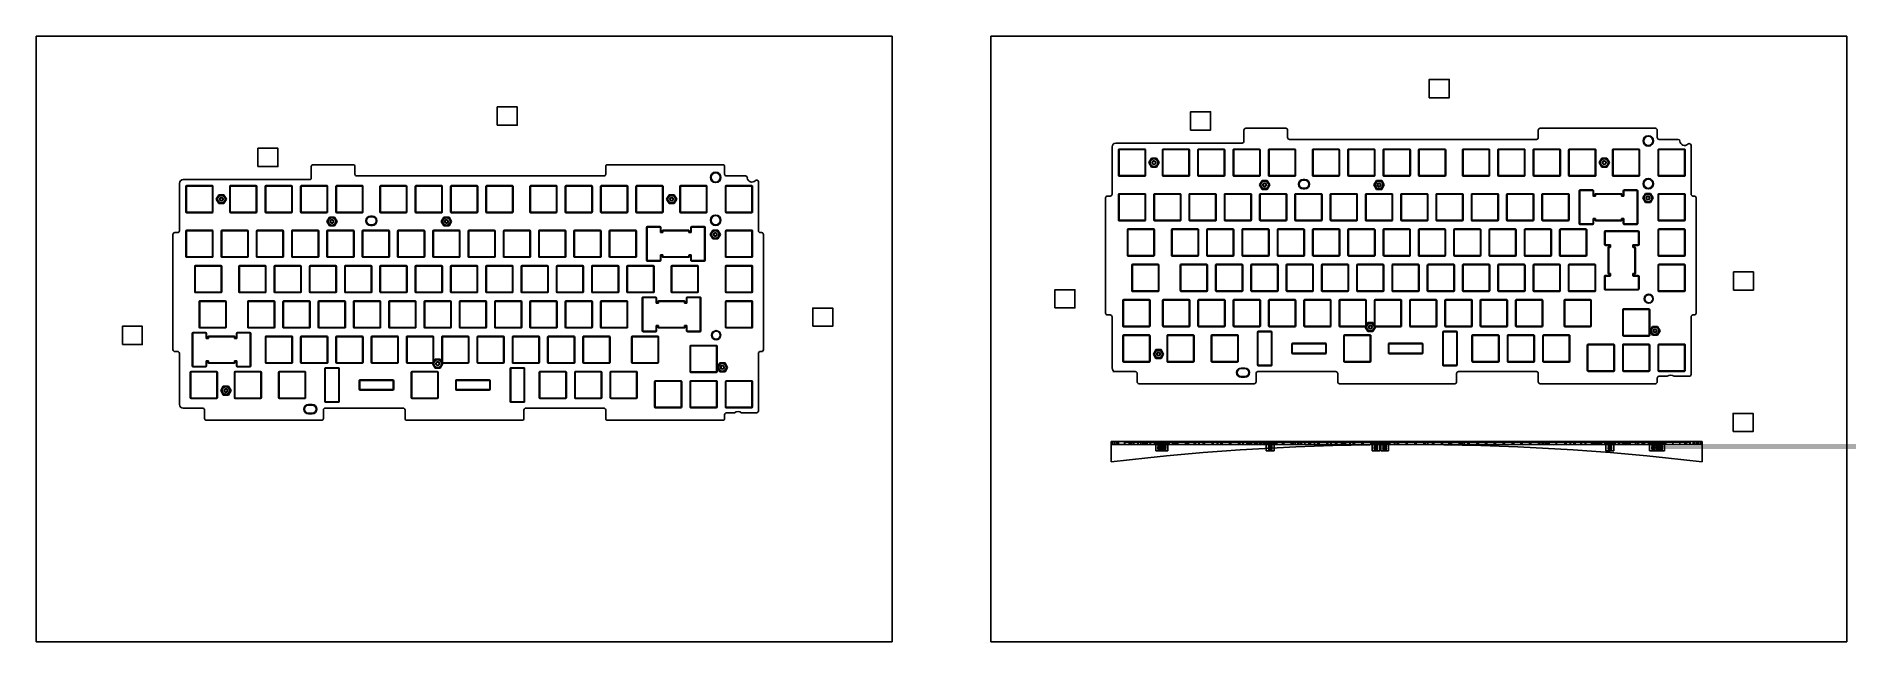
# Model space of a CAD drawing. Header units: inches. Extents: x -64 to 911, y 30 to 355.
import ezdxf

# ---------------------------------------------------------------- set-up
doc = ezdxf.new("R2010")
doc.units = ezdxf.units.IN
doc.layers.add('02___PRT_ALL_AXES', color=7, linetype='Continuous')
doc.layers.add('DEFAULT_2', color=8, linetype='Continuous')

msp = doc.modelspace()

# ---------------------------------------------------------------- linework, layer by layer
for p, q in [((586.59, 304.82), (586.59, 298.84)), ((587.59, 305.82), (609.09, 305.82)), ((610.09, 300.82), (610.09, 304.82)), ((745.09, 304.82), (745.09, 300.82)), ((746.09, 305.82), (808.09, 305.82)), ((809.09, 300.82), (809.09, 304.82)), ((515.56, 270.34), (515.56, 295.84)), ((585.59, 297.84), (517.56, 297.84)), ((519.03, 294.12), (519.03, 280.52)), ((519.33, 294.12), (519.03, 294.12)), ((519.33, 294.12), (519.33, 280.52)), ((519.53, 294.32), (519.53, 294.62)), ((533.13, 294.62), (519.53, 294.62)), ((533.13, 294.32), (519.53, 294.32)), ((533.13, 294.32), (533.13, 294.62)), ((533.33, 280.52), (533.33, 294.12)), ((533.33, 294.12), (533.63, 294.12)), ((533.63, 280.52), (533.63, 294.12)), ((542.66, 280.52), (542.66, 294.12)), ((542.66, 294.12), (542.96, 294.12)), ((542.96, 280.52), (542.96, 294.12)), ((543.16, 294.62), (543.16, 294.32)), ((543.16, 294.62), (556.76, 294.62)), ((543.16, 294.32), (556.76, 294.32)), ((556.76, 294.62), (556.76, 294.32)), ((556.96, 294.12), (556.96, 280.52)), ((557.26, 294.12), (556.96, 294.12)), ((557.26, 294.12), (557.26, 280.52)), ((561.71, 280.52), (561.71, 294.12)), ((561.71, 294.12), (562.01, 294.12)), ((562.01, 280.52), (562.01, 294.12)), ((562.21, 294.62), (562.21, 294.32)), ((562.21, 294.62), (575.81, 294.62)), ((562.21, 294.32), (575.81, 294.32)), ((575.81, 294.62), (575.81, 294.32)), ((576.01, 294.12), (576.01, 280.52)), ((576.31, 294.12), (576.01, 294.12)), ((576.31, 294.12), (576.31, 280.52)), ((580.76, 280.52), (580.76, 294.12)), ((580.76, 294.12), (581.06, 294.12)), ((581.06, 280.52), (581.06, 294.12)), ((581.26, 294.62), (581.26, 294.32)), ((581.26, 294.62), (594.86, 294.62)), ((581.26, 294.32), (594.86, 294.32)), ((594.86, 294.62), (594.86, 294.32)), ((595.06, 294.12), (595.06, 280.52)), ((595.36, 294.12), (595.06, 294.12)), ((595.36, 294.12), (595.36, 280.52)), ((599.81, 280.52), (599.81, 294.12)), ((599.81, 294.12), (600.11, 294.12)), ((600.11, 280.52), (600.11, 294.12)), ((600.31, 294.62), (600.31, 294.32)), ((600.31, 294.62), (613.91, 294.62)), ((600.31, 294.32), (613.91, 294.32)), ((656.59, 299.82), (611.09, 299.82)), ((613.91, 294.62), (613.91, 294.32)), ((614.11, 294.12), (614.11, 280.52)), ((614.41, 294.12), (614.11, 294.12)), ((614.41, 294.12), (614.41, 280.52)), ((623.47, 280.52), (623.47, 294.12)), ((623.47, 294.12), (623.77, 294.12)), ((623.77, 280.52), (623.77, 294.12)), ((623.97, 294.62), (623.97, 294.32)), ((623.97, 294.62), (637.57, 294.62)), ((623.97, 294.32), (637.57, 294.32)), ((637.57, 294.62), (637.57, 294.32)), ((637.77, 294.12), (637.77, 280.52)), ((638.07, 294.12), (637.77, 294.12)), ((638.07, 294.12), (638.07, 280.52)), ((642.52, 280.52), (642.52, 294.12)), ((642.52, 294.12), (642.82, 294.12)), ((642.82, 280.52), (642.82, 294.12)), ((643.02, 294.62), (643.02, 294.32)), ((643.02, 294.62), (656.62, 294.62)), ((643.02, 294.32), (656.62, 294.32)), ((744.09, 299.82), (656.59, 299.82)), ((656.62, 294.62), (656.62, 294.32)), ((656.82, 294.12), (656.82, 280.52)), ((657.12, 294.12), (656.82, 294.12)), ((657.12, 294.12), (657.12, 280.52)), ((661.57, 280.52), (661.57, 294.12)), ((661.57, 294.12), (661.87, 294.12)), ((661.87, 280.52), (661.87, 294.12)), ((662.07, 294.62), (662.07, 294.32)), ((662.07, 294.62), (675.67, 294.62)), ((662.07, 294.32), (675.67, 294.32)), ((675.67, 294.62), (675.67, 294.32)), ((675.87, 294.12), (675.87, 280.52)), ((676.17, 294.12), (675.87, 294.12)), ((676.17, 294.12), (676.17, 280.52)), ((680.62, 280.52), (680.62, 294.12)), ((680.62, 294.12), (680.92, 294.12)), ((680.92, 280.52), (680.92, 294.12)), ((681.12, 294.62), (681.12, 294.32)), ((681.12, 294.62), (694.72, 294.62)), ((681.12, 294.32), (694.72, 294.32)), ((694.72, 294.62), (694.72, 294.32)), ((694.92, 294.12), (694.92, 280.52)), ((695.22, 294.12), (694.92, 294.12)), ((695.22, 294.12), (695.22, 280.52)), ((704.26, 280.52), (704.26, 294.12)), ((704.26, 294.12), (704.56, 294.12)), ((704.56, 280.52), (704.56, 294.12)), ((704.76, 294.62), (704.76, 294.32)), ((704.76, 294.62), (718.36, 294.62)), ((704.76, 294.32), (718.36, 294.32)), ((718.36, 294.62), (718.36, 294.32)), ((718.56, 294.12), (718.56, 280.52)), ((718.86, 294.12), (718.56, 294.12)), ((718.86, 294.12), (718.86, 280.52)), ((723.31, 280.52), (723.31, 294.12)), ((723.31, 294.12), (723.61, 294.12)), ((723.61, 280.52), (723.61, 294.12)), ((723.81, 294.62), (723.81, 294.32)), ((723.81, 294.62), (737.41, 294.62)), ((723.81, 294.32), (737.41, 294.32)), ((737.41, 294.62), (737.41, 294.32)), ((737.91, 294.12), (737.61, 294.12)), ((737.61, 294.12), (737.61, 280.52)), ((737.91, 294.12), (737.91, 280.52)), ((742.36, 294.12), (742.66, 294.12)), ((742.36, 280.52), (742.36, 294.12)), ((742.66, 280.52), (742.66, 294.12)), ((742.86, 294.62), (756.46, 294.62)), ((742.86, 294.62), (742.86, 294.32)), ((742.86, 294.32), (756.46, 294.32)), ((756.46, 294.62), (756.46, 294.32)), ((756.96, 294.12), (756.66, 294.12)), ((756.66, 294.12), (756.66, 280.52)), ((756.96, 294.12), (756.96, 280.52)), ((761.41, 294.12), (761.71, 294.12)), ((761.41, 280.52), (761.41, 294.12)), ((761.71, 280.52), (761.71, 294.12)), ((761.91, 294.62), (775.51, 294.62)), ((761.91, 294.62), (761.91, 294.32)), ((761.91, 294.32), (775.51, 294.32)), ((775.51, 294.62), (775.51, 294.32)), ((776.01, 294.12), (775.71, 294.12)), ((775.71, 294.12), (775.71, 280.52)), ((776.01, 294.12), (776.01, 280.52)), ((785.33, 294.12), (785.03, 294.12)), ((785.03, 294.12), (785.03, 280.52)), ((785.33, 294.12), (785.33, 280.52)), ((799.13, 294.62), (785.53, 294.62)), ((785.53, 294.32), (785.53, 294.62)), ((799.13, 294.32), (785.53, 294.32)), ((799.13, 294.32), (799.13, 294.62)), ((799.33, 294.12), (799.63, 294.12)), ((799.33, 280.52), (799.33, 294.12)), ((799.63, 280.52), (799.63, 294.12)), ((809.56, 294.12), (809.86, 294.12)), ((809.56, 280.52), (809.56, 294.12)), ((809.86, 280.52), (809.86, 294.12)), ((810.06, 294.62), (823.66, 294.62)), ((810.06, 294.62), (810.06, 294.32)), ((810.06, 294.32), (823.66, 294.32)), ((820.36, 299.82), (810.09, 299.82)), ((823.66, 294.62), (823.66, 294.32)), ((824.16, 294.12), (823.86, 294.12)), ((823.86, 294.12), (823.86, 280.52)), ((824.16, 294.12), (824.16, 280.52)), ((827.36, 270.34), (827.36, 296.57)), ((84.41, 285.17), (84.41, 279.18)), ((85.41, 286.17), (106.91, 286.17)), ((107.91, 281.17), (107.91, 285.17)), ((242.91, 285.17), (242.91, 281.17)), ((243.91, 286.17), (305.91, 286.17)), ((306.91, 281.17), (306.91, 285.17)), ((13.38, 250.69), (13.38, 276.18)), ((83.41, 278.18), (15.38, 278.18)), ((16.84, 274.47), (16.84, 260.87)), ((17.14, 274.47), (16.84, 274.47)), ((17.14, 274.47), (17.14, 260.87)), ((17.34, 274.67), (17.34, 274.97)), ((30.94, 274.97), (17.34, 274.97)), ((30.94, 274.67), (17.34, 274.67)), ((30.94, 274.67), (30.94, 274.97)), ((31.14, 260.87), (31.14, 274.47)), ((31.14, 274.47), (31.44, 274.47)), ((31.44, 260.87), (31.44, 274.47)), ((40.48, 260.87), (40.48, 274.47)), ((40.48, 274.47), (40.78, 274.47)), ((40.78, 260.87), (40.78, 274.47)), ((40.98, 274.97), (40.98, 274.67)), ((40.98, 274.97), (54.58, 274.97)), ((40.98, 274.67), (54.58, 274.67)), ((54.58, 274.97), (54.58, 274.67)), ((54.78, 274.47), (54.78, 260.87)), ((55.08, 274.47), (54.78, 274.47)), ((55.08, 274.47), (55.08, 260.87)), ((59.53, 260.87), (59.53, 274.47)), ((59.53, 274.47), (59.83, 274.47)), ((59.83, 260.87), (59.83, 274.47)), ((60.03, 274.97), (60.03, 274.67)), ((60.03, 274.97), (73.63, 274.97)), ((60.03, 274.67), (73.63, 274.67)), ((73.63, 274.97), (73.63, 274.67)), ((73.83, 274.47), (73.83, 260.87)), ((74.13, 274.47), (73.83, 274.47)), ((74.13, 274.47), (74.13, 260.87)), ((78.58, 260.87), (78.58, 274.47)), ((78.58, 274.47), (78.88, 274.47)), ((78.88, 260.87), (78.88, 274.47)), ((79.08, 274.97), (79.08, 274.67)), ((79.08, 274.97), (92.68, 274.97)), ((79.08, 274.67), (92.68, 274.67)), ((92.68, 274.97), (92.68, 274.67)), ((92.88, 274.47), (92.88, 260.87)), ((93.18, 274.47), (92.88, 274.47)), ((93.18, 274.47), (93.18, 260.87)), ((97.63, 260.87), (97.63, 274.47)), ((97.63, 274.47), (97.93, 274.47)), ((97.93, 260.87), (97.93, 274.47)), ((98.13, 274.97), (98.13, 274.67)), ((98.13, 274.97), (111.73, 274.97)), ((98.13, 274.67), (111.73, 274.67)), ((154.41, 280.17), (108.91, 280.17)), ((111.73, 274.97), (111.73, 274.67)), ((111.93, 274.47), (111.93, 260.87)), ((112.23, 274.47), (111.93, 274.47)), ((112.23, 274.47), (112.23, 260.87)), ((121.29, 260.87), (121.29, 274.47)), ((121.29, 274.47), (121.59, 274.47)), ((121.59, 260.87), (121.59, 274.47)), ((121.79, 274.97), (121.79, 274.67)), ((121.79, 274.97), (135.39, 274.97)), ((121.79, 274.67), (135.39, 274.67)), ((135.39, 274.97), (135.39, 274.67)), ((135.59, 274.47), (135.59, 260.87)), ((135.89, 274.47), (135.59, 274.47)), ((135.89, 274.47), (135.89, 260.87)), ((140.34, 260.87), (140.34, 274.47)), ((140.34, 274.47), (140.64, 274.47)), ((140.64, 260.87), (140.64, 274.47)), ((140.84, 274.97), (140.84, 274.67)), ((140.84, 274.97), (154.44, 274.97)), ((140.84, 274.67), (154.44, 274.67)), ((184.41, 280.17), (154.41, 280.17)), ((154.44, 274.97), (154.44, 274.67)), ((154.64, 274.47), (154.64, 260.87)), ((154.94, 274.47), (154.64, 274.47)), ((154.94, 274.47), (154.94, 260.87)), ((159.39, 260.87), (159.39, 274.47)), ((159.39, 274.47), (159.69, 274.47)), ((159.69, 260.87), (159.69, 274.47)), ((159.89, 274.97), (159.89, 274.67)), ((159.89, 274.97), (173.49, 274.97)), ((159.89, 274.67), (173.49, 274.67)), ((173.49, 274.97), (173.49, 274.67)), ((173.69, 274.47), (173.69, 260.87)), ((173.99, 274.47), (173.69, 274.47)), ((173.99, 274.47), (173.99, 260.87)), ((178.44, 260.87), (178.44, 274.47)), ((178.44, 274.47), (178.74, 274.47)), ((178.74, 260.87), (178.74, 274.47)), ((178.94, 274.97), (178.94, 274.67)), ((178.94, 274.97), (192.54, 274.97)), ((178.94, 274.67), (192.54, 274.67)), ((241.91, 280.17), (184.41, 280.17)), ((192.54, 274.97), (192.54, 274.67)), ((192.74, 274.47), (192.74, 260.87)), ((193.04, 274.47), (192.74, 274.47)), ((193.04, 274.47), (193.04, 260.87)), ((202.07, 260.87), (202.07, 274.47)), ((202.07, 274.47), (202.37, 274.47)), ((202.37, 260.87), (202.37, 274.47)), ((202.57, 274.97), (202.57, 274.67)), ((202.57, 274.97), (216.17, 274.97)), ((202.57, 274.67), (216.17, 274.67)), ((216.17, 274.97), (216.17, 274.67)), ((216.37, 274.47), (216.37, 260.87)), ((216.67, 274.47), (216.37, 274.47)), ((216.67, 274.47), (216.67, 260.87)), ((221.12, 260.87), (221.12, 274.47)), ((221.12, 274.47), (221.42, 274.47)), ((221.42, 260.87), (221.42, 274.47)), ((221.62, 274.97), (221.62, 274.67)), ((221.62, 274.97), (235.22, 274.97)), ((221.62, 274.67), (235.22, 274.67)), ((235.22, 274.97), (235.22, 274.67)), ((235.72, 274.47), (235.42, 274.47)), ((235.42, 274.47), (235.42, 260.87)), ((235.72, 274.47), (235.72, 260.87)), ((240.17, 274.47), (240.47, 274.47)), ((240.17, 260.87), (240.17, 274.47)), ((240.47, 260.87), (240.47, 274.47)), ((240.67, 274.97), (254.27, 274.97)), ((240.67, 274.97), (240.67, 274.67)), ((240.67, 274.67), (254.27, 274.67)), ((254.27, 274.97), (254.27, 274.67)), ((254.77, 274.47), (254.47, 274.47)), ((254.47, 274.47), (254.47, 260.87)), ((254.77, 274.47), (254.77, 260.87)), ((259.22, 274.47), (259.52, 274.47)), ((259.22, 260.87), (259.22, 274.47)), ((259.52, 260.87), (259.52, 274.47)), ((259.72, 274.97), (273.32, 274.97)), ((259.72, 274.97), (259.72, 274.67)), ((259.72, 274.67), (273.32, 274.67)), ((273.32, 274.97), (273.32, 274.67)), ((273.82, 274.47), (273.52, 274.47)), ((273.52, 274.47), (273.52, 260.87)), ((273.82, 274.47), (273.82, 260.87)), ((283.14, 274.47), (282.84, 274.47)), ((282.84, 274.47), (282.84, 260.87)), ((283.14, 274.47), (283.14, 260.87)), ((296.94, 274.97), (283.34, 274.97)), ((283.34, 274.67), (283.34, 274.97)), ((296.94, 274.67), (283.34, 274.67)), ((296.94, 274.67), (296.94, 274.97)), ((297.14, 274.47), (297.44, 274.47)), ((297.14, 260.87), (297.14, 274.47)), ((297.44, 260.87), (297.44, 274.47)), ((307.37, 274.47), (307.67, 274.47)), ((307.37, 260.87), (307.37, 274.47)), ((307.67, 260.87), (307.67, 274.47)), ((307.87, 274.97), (321.47, 274.97)), ((307.87, 274.97), (307.87, 274.67)), ((307.87, 274.67), (321.47, 274.67)), ((318.18, 280.17), (307.91, 280.17)), ((321.47, 274.97), (321.47, 274.67)), ((321.97, 274.47), (321.67, 274.47)), ((321.67, 274.47), (321.67, 260.87)), ((321.97, 274.47), (321.97, 260.87)), ((325.17, 250.69), (325.17, 276.92)), ((519.33, 280.52), (519.03, 280.52)), ((519.53, 280.32), (519.53, 280.02)), ((519.53, 280.32), (533.13, 280.32)), ((519.53, 280.02), (533.13, 280.02)), ((533.13, 280.32), (533.13, 280.02)), ((533.33, 280.52), (533.63, 280.52)), ((542.66, 280.52), (542.96, 280.52)), ((543.16, 280.02), (543.16, 280.32)), ((556.76, 280.32), (543.16, 280.32)), ((556.76, 280.02), (543.16, 280.02)), ((556.76, 280.02), (556.76, 280.32)), ((557.26, 280.52), (556.96, 280.52)), ((561.71, 280.52), (562.01, 280.52)), ((562.21, 280.02), (562.21, 280.32)), ((575.81, 280.32), (562.21, 280.32)), ((575.81, 280.02), (562.21, 280.02)), ((575.81, 280.02), (575.81, 280.32)), ((576.31, 280.52), (576.01, 280.52)), ((580.76, 280.52), (581.06, 280.52)), ((581.26, 280.02), (581.26, 280.32)), ((594.86, 280.32), (581.26, 280.32)), ((594.86, 280.02), (581.26, 280.02)), ((594.86, 280.02), (594.86, 280.32)), ((595.36, 280.52), (595.06, 280.52)), ((599.81, 280.52), (600.11, 280.52)), ((600.31, 280.02), (600.31, 280.32)), ((613.91, 280.32), (600.31, 280.32)), ((613.91, 280.02), (600.31, 280.02)), ((613.91, 280.02), (613.91, 280.32)), ((614.41, 280.52), (614.11, 280.52)), ((618.44, 278.22), (619.44, 278.22)), ((618.44, 277.87), (619.44, 277.87)), ((619.44, 273.57), (618.44, 273.57)), ((619.44, 273.22), (618.44, 273.22)), ((623.47, 280.52), (623.77, 280.52)), ((623.97, 280.02), (623.97, 280.32)), ((637.57, 280.32), (623.97, 280.32)), ((637.57, 280.02), (623.97, 280.02)), ((637.57, 280.02), (637.57, 280.32)), ((638.07, 280.52), (637.77, 280.52)), ((642.52, 280.52), (642.82, 280.52)), ((643.02, 280.02), (643.02, 280.32)), ((656.62, 280.32), (643.02, 280.32)), ((656.62, 280.02), (643.02, 280.02)), ((656.62, 280.02), (656.62, 280.32)), ((657.12, 280.52), (656.82, 280.52)), ((661.57, 280.52), (661.87, 280.52)), ((662.07, 280.02), (662.07, 280.32)), ((675.67, 280.32), (662.07, 280.32)), ((675.67, 280.02), (662.07, 280.02)), ((675.67, 280.02), (675.67, 280.32)), ((676.17, 280.52), (675.87, 280.52)), ((680.62, 280.52), (680.92, 280.52)), ((681.12, 280.02), (681.12, 280.32)), ((694.72, 280.32), (681.12, 280.32)), ((694.72, 280.02), (681.12, 280.02)), ((694.72, 280.02), (694.72, 280.32)), ((695.22, 280.52), (694.92, 280.52)), ((704.26, 280.52), (704.56, 280.52)), ((704.76, 280.02), (704.76, 280.32)), ((718.36, 280.32), (704.76, 280.32)), ((718.36, 280.02), (704.76, 280.02)), ((718.36, 280.02), (718.36, 280.32)), ((718.86, 280.52), (718.56, 280.52)), ((723.31, 280.52), (723.61, 280.52)), ((737.41, 280.32), (723.81, 280.32)), ((723.81, 280.02), (723.81, 280.32)), ((737.41, 280.02), (723.81, 280.02)), ((737.41, 280.02), (737.41, 280.32)), ((737.91, 280.52), (737.61, 280.52)), ((742.36, 280.52), (742.66, 280.52)), ((756.46, 280.32), (742.86, 280.32)), ((742.86, 280.02), (742.86, 280.32)), ((756.46, 280.02), (742.86, 280.02)), ((756.46, 280.02), (756.46, 280.32)), ((756.96, 280.52), (756.66, 280.52)), ((761.41, 280.52), (761.71, 280.52)), ((775.51, 280.32), (761.91, 280.32)), ((761.91, 280.02), (761.91, 280.32)), ((775.51, 280.02), (761.91, 280.02)), ((775.51, 280.02), (775.51, 280.32)), ((776.01, 280.52), (775.71, 280.52)), ((785.33, 280.52), (785.03, 280.52)), ((785.53, 280.32), (799.13, 280.32)), ((785.53, 280.32), (785.53, 280.02)), ((785.53, 280.02), (799.13, 280.02)), ((799.13, 280.32), (799.13, 280.02)), ((799.33, 280.52), (799.63, 280.52)), ((809.56, 280.52), (809.86, 280.52)), ((823.66, 280.32), (810.06, 280.32)), ((810.06, 280.02), (810.06, 280.32)), ((823.66, 280.02), (810.06, 280.02)), ((823.66, 280.02), (823.66, 280.32)), ((824.16, 280.52), (823.86, 280.52)), ((512.06, 206.34), (512.06, 268.34)), ((513.06, 269.34), (514.06, 269.34)), ((514.56, 269.34), (513.06, 269.34)), ((519.03, 270.12), (519.03, 256.52)), ((519.33, 270.12), (519.03, 270.12)), ((519.33, 270.12), (519.33, 256.52)), ((519.53, 270.32), (519.53, 270.62)), ((533.13, 270.62), (519.53, 270.62)), ((533.13, 270.32), (519.53, 270.32)), ((533.13, 270.32), (533.13, 270.62)), ((533.33, 256.52), (533.33, 270.12)), ((533.33, 270.12), (533.63, 270.12)), ((533.63, 256.52), (533.63, 270.12)), ((538.03, 270.12), (538.03, 256.52)), ((538.33, 270.12), (538.03, 270.12)), ((538.33, 270.12), (538.33, 256.52)), ((538.53, 270.32), (538.53, 270.62)), ((552.13, 270.62), (538.53, 270.62)), ((552.13, 270.32), (538.53, 270.32)), ((552.13, 270.32), (552.13, 270.62)), ((552.33, 256.52), (552.33, 270.12)), ((552.33, 270.12), (552.63, 270.12)), ((552.63, 256.52), (552.63, 270.12)), ((557.03, 270.12), (557.03, 256.52)), ((557.33, 270.12), (557.03, 270.12)), ((557.33, 270.12), (557.33, 256.52)), ((557.53, 270.32), (557.53, 270.62)), ((571.13, 270.62), (557.53, 270.62)), ((571.13, 270.32), (557.53, 270.32)), ((571.13, 270.32), (571.13, 270.62)), ((571.33, 256.52), (571.33, 270.12)), ((571.33, 270.12), (571.63, 270.12)), ((571.63, 256.52), (571.63, 270.12)), ((576.03, 270.12), (576.03, 256.52)), ((576.33, 270.12), (576.03, 270.12)), ((576.33, 270.12), (576.33, 256.52)), ((576.53, 270.32), (576.53, 270.62)), ((590.13, 270.62), (576.53, 270.62)), ((590.13, 270.32), (576.53, 270.32)), ((590.13, 270.32), (590.13, 270.62)), ((590.33, 256.52), (590.33, 270.12)), ((590.33, 270.12), (590.63, 270.12)), ((590.63, 256.52), (590.63, 270.12)), ((595.03, 270.12), (595.03, 256.52)), ((595.33, 270.12), (595.03, 270.12)), ((595.33, 270.12), (595.33, 256.52)), ((595.53, 270.32), (595.53, 270.62)), ((609.13, 270.62), (595.53, 270.62)), ((609.13, 270.32), (595.53, 270.32)), ((609.13, 270.32), (609.13, 270.62)), ((609.33, 256.52), (609.33, 270.12)), ((609.33, 270.12), (609.63, 270.12)), ((609.63, 256.52), (609.63, 270.12)), ((614.03, 270.12), (614.03, 256.52)), ((614.33, 270.12), (614.03, 270.12)), ((614.33, 270.12), (614.33, 256.52)), ((614.53, 270.32), (614.53, 270.62)), ((628.13, 270.62), (614.53, 270.62)), ((628.13, 270.32), (614.53, 270.32)), ((628.13, 270.32), (628.13, 270.62)), ((628.33, 256.52), (628.33, 270.12)), ((628.33, 270.12), (628.63, 270.12)), ((628.63, 256.52), (628.63, 270.12)), ((633.03, 270.12), (633.03, 256.52)), ((633.33, 270.12), (633.03, 270.12)), ((633.33, 270.12), (633.33, 256.52)), ((633.53, 270.32), (633.53, 270.62)), ((647.13, 270.62), (633.53, 270.62)), ((647.13, 270.32), (633.53, 270.32)), ((647.13, 270.32), (647.13, 270.62)), ((647.33, 256.52), (647.33, 270.12)), ((647.33, 270.12), (647.63, 270.12)), ((647.63, 256.52), (647.63, 270.12)), ((652.03, 270.12), (652.03, 256.52)), ((652.33, 270.12), (652.03, 270.12)), ((652.33, 270.12), (652.33, 256.52)), ((652.53, 270.32), (652.53, 270.62)), ((666.13, 270.62), (652.53, 270.62)), ((666.13, 270.32), (652.53, 270.32)), ((666.13, 270.32), (666.13, 270.62)), ((666.33, 256.52), (666.33, 270.12)), ((666.33, 270.12), (666.63, 270.12)), ((666.63, 256.52), (666.63, 270.12)), ((671.03, 270.12), (671.03, 256.52)), ((671.33, 270.12), (671.03, 270.12)), ((671.33, 270.12), (671.33, 256.52)), ((671.53, 270.32), (671.53, 270.62)), ((685.13, 270.62), (671.53, 270.62)), ((685.13, 270.32), (671.53, 270.32)), ((685.13, 270.32), (685.13, 270.62)), ((685.33, 256.52), (685.33, 270.12)), ((685.33, 270.12), (685.63, 270.12)), ((685.63, 256.52), (685.63, 270.12)), ((690.03, 270.12), (690.03, 256.52)), ((690.33, 270.12), (690.03, 270.12)), ((690.33, 270.12), (690.33, 256.52)), ((690.53, 270.32), (690.53, 270.62)), ((704.13, 270.62), (690.53, 270.62)), ((704.13, 270.32), (690.53, 270.32)), ((704.13, 270.32), (704.13, 270.62)), ((704.33, 256.52), (704.33, 270.12)), ((704.33, 270.12), (704.63, 270.12)), ((704.63, 256.52), (704.63, 270.12)), ((709.33, 270.12), (709.03, 270.12)), ((709.03, 270.12), (709.03, 256.52)), ((709.33, 270.12), (709.33, 256.52)), ((723.13, 270.62), (709.53, 270.62)), ((709.53, 270.32), (709.53, 270.62)), ((723.13, 270.32), (709.53, 270.32)), ((723.13, 270.32), (723.13, 270.62)), ((723.33, 270.12), (723.63, 270.12)), ((723.33, 256.52), (723.33, 270.12)), ((723.63, 256.52), (723.63, 270.12)), ((728.33, 270.12), (728.03, 270.12)), ((728.03, 270.12), (728.03, 256.52)), ((728.33, 270.12), (728.33, 256.52)), ((742.13, 270.62), (728.53, 270.62)), ((728.53, 270.32), (728.53, 270.62)), ((742.13, 270.32), (728.53, 270.32)), ((742.13, 270.32), (742.13, 270.62)), ((742.33, 270.12), (742.63, 270.12)), ((742.33, 256.52), (742.33, 270.12)), ((742.63, 256.52), (742.63, 270.12)), ((747.33, 270.12), (747.03, 270.12)), ((747.03, 270.12), (747.03, 256.52)), ((747.33, 270.12), (747.33, 256.52)), ((761.13, 270.62), (747.53, 270.62)), ((747.53, 270.32), (747.53, 270.62)), ((761.13, 270.32), (747.53, 270.32)), ((761.13, 270.32), (761.13, 270.62)), ((761.33, 270.12), (761.63, 270.12)), ((761.33, 256.52), (761.33, 270.12)), ((761.63, 256.52), (761.63, 270.12)), ((767.05, 272.02), (767.35, 272.02)), ((767.05, 254.62), (767.05, 272.02)), ((767.35, 254.62), (767.35, 272.02)), ((767.65, 272.62), (774.25, 272.62)), ((767.65, 272.62), (767.65, 272.32)), ((767.65, 272.32), (774.25, 272.32)), ((774.25, 272.62), (774.25, 272.32)), ((774.85, 272.02), (774.55, 272.02)), ((774.55, 272.02), (774.55, 269.52)), ((774.61, 269.38), (774.85, 269.62)), ((774.75, 269.32), (775.65, 269.32)), ((774.85, 272.02), (774.85, 269.62)), ((774.85, 269.62), (775.55, 269.62)), ((775.85, 270.12), (775.55, 270.12)), ((775.55, 270.12), (775.55, 269.62)), ((775.79, 269.38), (775.55, 269.62)), ((775.85, 270.12), (775.85, 269.52)), ((789.65, 270.62), (776.05, 270.62)), ((776.05, 270.32), (776.05, 270.62)), ((789.65, 270.32), (776.05, 270.32)), ((789.65, 270.32), (789.65, 270.62)), ((789.85, 270.12), (790.15, 270.12)), ((789.85, 269.52), (789.85, 270.12)), ((789.91, 269.38), (790.15, 269.62)), ((790.05, 269.32), (790.95, 269.32)), ((790.15, 269.62), (790.15, 270.12)), ((790.15, 269.62), (790.85, 269.62)), ((790.85, 272.02), (791.15, 272.02)), ((790.85, 269.62), (790.85, 272.02)), ((791.09, 269.38), (790.85, 269.62)), ((791.15, 269.52), (791.15, 272.02)), ((791.45, 272.62), (798.05, 272.62)), ((791.45, 272.62), (791.45, 272.32)), ((791.45, 272.32), (798.05, 272.32)), ((798.05, 272.62), (798.05, 272.32)), ((798.65, 272.02), (798.35, 272.02)), ((798.35, 272.02), (798.35, 254.62)), ((798.65, 272.02), (798.65, 254.62)), ((809.86, 270.12), (809.56, 270.12)), ((809.56, 270.12), (809.56, 256.52)), ((809.86, 270.12), (809.86, 256.52)), ((823.66, 270.62), (810.06, 270.62)), ((810.06, 270.32), (810.06, 270.62)), ((823.66, 270.32), (810.06, 270.32)), ((823.66, 270.32), (823.66, 270.62)), ((823.86, 270.12), (824.16, 270.12)), ((823.86, 256.52), (823.86, 270.12)), ((824.16, 256.52), (824.16, 270.12)), ((828.36, 269.34), (829.06, 269.34)), ((830.06, 268.34), (830.06, 206.34)), ((17.14, 260.87), (16.84, 260.87)), ((17.34, 260.67), (17.34, 260.37)), ((17.34, 260.67), (30.94, 260.67)), ((17.34, 260.37), (30.94, 260.37)), ((30.94, 260.67), (30.94, 260.37)), ((31.14, 260.87), (31.44, 260.87)), ((40.48, 260.87), (40.78, 260.87)), ((40.98, 260.37), (40.98, 260.67)), ((54.58, 260.67), (40.98, 260.67)), ((54.58, 260.37), (40.98, 260.37)), ((54.58, 260.37), (54.58, 260.67)), ((55.08, 260.87), (54.78, 260.87)), ((59.53, 260.87), (59.83, 260.87)), ((60.03, 260.37), (60.03, 260.67)), ((73.63, 260.67), (60.03, 260.67)), ((73.63, 260.37), (60.03, 260.37)), ((73.63, 260.37), (73.63, 260.67)), ((74.13, 260.87), (73.83, 260.87)), ((78.58, 260.87), (78.88, 260.87)), ((79.08, 260.37), (79.08, 260.67)), ((92.68, 260.67), (79.08, 260.67)), ((92.68, 260.37), (79.08, 260.37)), ((92.68, 260.37), (92.68, 260.67)), ((93.18, 260.87), (92.88, 260.87)), ((97.63, 260.87), (97.93, 260.87)), ((98.13, 260.37), (98.13, 260.67)), ((111.73, 260.67), (98.13, 260.67)), ((111.73, 260.37), (98.13, 260.37)), ((111.73, 260.37), (111.73, 260.67)), ((112.23, 260.87), (111.93, 260.87)), ((116.26, 258.57), (117.26, 258.57)), ((116.26, 258.22), (117.26, 258.22)), ((117.26, 253.92), (116.26, 253.92)), ((117.26, 253.57), (116.26, 253.57)), ((121.29, 260.87), (121.59, 260.87)), ((121.79, 260.37), (121.79, 260.67)), ((135.39, 260.67), (121.79, 260.67)), ((135.39, 260.37), (121.79, 260.37)), ((135.39, 260.37), (135.39, 260.67)), ((135.89, 260.87), (135.59, 260.87)), ((140.34, 260.87), (140.64, 260.87)), ((140.84, 260.37), (140.84, 260.67)), ((154.44, 260.67), (140.84, 260.67)), ((154.44, 260.37), (140.84, 260.37)), ((154.44, 260.37), (154.44, 260.67)), ((154.94, 260.87), (154.64, 260.87)), ((159.39, 260.87), (159.69, 260.87)), ((159.89, 260.37), (159.89, 260.67)), ((173.49, 260.67), (159.89, 260.67)), ((173.49, 260.37), (159.89, 260.37)), ((173.49, 260.37), (173.49, 260.67)), ((173.99, 260.87), (173.69, 260.87)), ((178.44, 260.87), (178.74, 260.87)), ((178.94, 260.37), (178.94, 260.67)), ((192.54, 260.67), (178.94, 260.67)), ((192.54, 260.37), (178.94, 260.37)), ((192.54, 260.37), (192.54, 260.67)), ((193.04, 260.87), (192.74, 260.87)), ((202.07, 260.87), (202.37, 260.87)), ((202.57, 260.37), (202.57, 260.67)), ((216.17, 260.67), (202.57, 260.67)), ((216.17, 260.37), (202.57, 260.37)), ((216.17, 260.37), (216.17, 260.67)), ((216.67, 260.87), (216.37, 260.87)), ((221.12, 260.87), (221.42, 260.87)), ((235.22, 260.67), (221.62, 260.67)), ((221.62, 260.37), (221.62, 260.67)), ((235.22, 260.37), (221.62, 260.37)), ((235.22, 260.37), (235.22, 260.67)), ((235.72, 260.87), (235.42, 260.87)), ((240.17, 260.87), (240.47, 260.87)), ((254.27, 260.67), (240.67, 260.67)), ((240.67, 260.37), (240.67, 260.67)), ((254.27, 260.37), (240.67, 260.37)), ((254.27, 260.37), (254.27, 260.67)), ((254.77, 260.87), (254.47, 260.87)), ((259.22, 260.87), (259.52, 260.87)), ((273.32, 260.67), (259.72, 260.67)), ((259.72, 260.37), (259.72, 260.67)), ((273.32, 260.37), (259.72, 260.37)), ((273.32, 260.37), (273.32, 260.67)), ((273.82, 260.87), (273.52, 260.87)), ((283.14, 260.87), (282.84, 260.87)), ((283.34, 260.67), (296.94, 260.67)), ((283.34, 260.67), (283.34, 260.37)), ((283.34, 260.37), (296.94, 260.37)), ((296.94, 260.67), (296.94, 260.37)), ((297.14, 260.87), (297.44, 260.87)), ((307.37, 260.87), (307.67, 260.87)), ((321.47, 260.67), (307.87, 260.67)), ((307.87, 260.37), (307.87, 260.67)), ((321.47, 260.37), (307.87, 260.37)), ((321.47, 260.37), (321.47, 260.67)), ((321.97, 260.87), (321.67, 260.87)), ((519.33, 256.52), (519.03, 256.52)), ((519.53, 256.32), (519.53, 256.02)), ((519.53, 256.32), (533.13, 256.32)), ((519.53, 256.02), (533.13, 256.02)), ((533.13, 256.32), (533.13, 256.02)), ((533.33, 256.52), (533.63, 256.52)), ((538.33, 256.52), (538.03, 256.52)), ((538.53, 256.32), (538.53, 256.02)), ((538.53, 256.32), (552.13, 256.32)), ((538.53, 256.02), (552.13, 256.02)), ((552.13, 256.32), (552.13, 256.02)), ((552.33, 256.52), (552.63, 256.52)), ((557.33, 256.52), (557.03, 256.52)), ((557.53, 256.32), (557.53, 256.02)), ((557.53, 256.32), (571.13, 256.32)), ((557.53, 256.02), (571.13, 256.02)), ((571.13, 256.32), (571.13, 256.02)), ((571.33, 256.52), (571.63, 256.52)), ((576.33, 256.52), (576.03, 256.52)), ((576.53, 256.32), (576.53, 256.02)), ((576.53, 256.32), (590.13, 256.32)), ((576.53, 256.02), (590.13, 256.02)), ((590.13, 256.32), (590.13, 256.02)), ((590.33, 256.52), (590.63, 256.52)), ((595.33, 256.52), (595.03, 256.52)), ((595.53, 256.32), (595.53, 256.02)), ((595.53, 256.32), (609.13, 256.32)), ((595.53, 256.02), (609.13, 256.02)), ((609.13, 256.32), (609.13, 256.02)), ((609.33, 256.52), (609.63, 256.52)), ((614.33, 256.52), (614.03, 256.52)), ((614.53, 256.32), (614.53, 256.02)), ((614.53, 256.32), (628.13, 256.32)), ((614.53, 256.02), (628.13, 256.02)), ((628.13, 256.32), (628.13, 256.02)), ((628.33, 256.52), (628.63, 256.52)), ((633.33, 256.52), (633.03, 256.52)), ((633.53, 256.32), (633.53, 256.02)), ((633.53, 256.32), (647.13, 256.32)), ((633.53, 256.02), (647.13, 256.02)), ((647.13, 256.32), (647.13, 256.02)), ((647.33, 256.52), (647.63, 256.52)), ((652.33, 256.52), (652.03, 256.52)), ((652.53, 256.32), (652.53, 256.02)), ((652.53, 256.32), (666.13, 256.32)), ((652.53, 256.02), (666.13, 256.02)), ((666.13, 256.32), (666.13, 256.02)), ((666.33, 256.52), (666.63, 256.52)), ((671.33, 256.52), (671.03, 256.52)), ((671.53, 256.32), (671.53, 256.02)), ((671.53, 256.32), (685.13, 256.32)), ((671.53, 256.02), (685.13, 256.02)), ((685.13, 256.32), (685.13, 256.02)), ((685.33, 256.52), (685.63, 256.52)), ((690.33, 256.52), (690.03, 256.52)), ((690.53, 256.32), (690.53, 256.02)), ((690.53, 256.32), (704.13, 256.32)), ((690.53, 256.02), (704.13, 256.02)), ((704.13, 256.32), (704.13, 256.02)), ((704.33, 256.52), (704.63, 256.52)), ((709.33, 256.52), (709.03, 256.52)), ((709.53, 256.32), (723.13, 256.32)), ((709.53, 256.32), (709.53, 256.02)), ((709.53, 256.02), (723.13, 256.02)), ((723.13, 256.32), (723.13, 256.02)), ((723.33, 256.52), (723.63, 256.52)), ((728.33, 256.52), (728.03, 256.52)), ((728.53, 256.32), (742.13, 256.32)), ((728.53, 256.32), (728.53, 256.02)), ((728.53, 256.02), (742.13, 256.02)), ((742.13, 256.32), (742.13, 256.02)), ((742.33, 256.52), (742.63, 256.52)), ((747.33, 256.52), (747.03, 256.52)), ((747.53, 256.32), (761.13, 256.32)), ((747.53, 256.32), (747.53, 256.02)), ((747.53, 256.02), (761.13, 256.02)), ((761.13, 256.32), (761.13, 256.02)), ((761.33, 256.52), (761.63, 256.52)), ((767.05, 254.62), (767.35, 254.62)), ((774.25, 254.32), (767.65, 254.32)), ((767.65, 254.02), (767.65, 254.32)), ((774.25, 254.02), (767.65, 254.02)), ((774.25, 254.02), (774.25, 254.32)), ((774.55, 257.12), (774.55, 254.62)), ((774.85, 254.62), (774.55, 254.62)), ((774.61, 257.26), (774.85, 257.02)), ((775.65, 257.32), (774.75, 257.32)), ((775.55, 257.02), (774.85, 257.02)), ((774.85, 257.02), (774.85, 254.62)), ((775.79, 257.26), (775.55, 257.02)), ((775.55, 256.52), (775.55, 257.02)), ((775.55, 256.52), (775.85, 256.52)), ((775.85, 256.52), (775.85, 257.12)), ((789.65, 256.32), (776.05, 256.32)), ((776.05, 256.02), (776.05, 256.32)), ((789.65, 256.02), (776.05, 256.02)), ((789.65, 256.02), (789.65, 256.32)), ((789.85, 257.12), (789.85, 256.52)), ((790.15, 256.52), (789.85, 256.52)), ((789.91, 257.26), (790.15, 257.02)), ((790.95, 257.32), (790.05, 257.32)), ((790.85, 257.02), (790.15, 257.02)), ((790.15, 257.02), (790.15, 256.52)), ((791.09, 257.26), (790.85, 257.02)), ((790.85, 254.62), (790.85, 257.02)), ((790.85, 254.62), (791.15, 254.62)), ((791.15, 254.62), (791.15, 257.12)), ((798.05, 254.32), (791.45, 254.32)), ((791.45, 254.02), (791.45, 254.32)), ((798.05, 254.02), (791.45, 254.02)), ((798.05, 254.02), (798.05, 254.32)), ((798.65, 254.62), (798.35, 254.62)), ((809.86, 256.52), (809.56, 256.52)), ((810.06, 256.32), (823.66, 256.32)), ((810.06, 256.32), (810.06, 256.02)), ((810.06, 256.02), (823.66, 256.02)), ((823.66, 256.32), (823.66, 256.02)), ((823.86, 256.52), (824.16, 256.52)), ((9.88, 186.69), (9.88, 248.69)), ((10.88, 249.69), (12.38, 249.69)), ((16.84, 250.47), (16.84, 236.87)), ((17.14, 250.47), (16.84, 250.47)), ((17.14, 250.47), (17.14, 236.87)), ((17.34, 250.67), (17.34, 250.97)), ((30.94, 250.97), (17.34, 250.97)), ((30.94, 250.67), (17.34, 250.67)), ((30.94, 250.67), (30.94, 250.97)), ((31.14, 236.87), (31.14, 250.47)), ((31.14, 250.47), (31.44, 250.47)), ((31.44, 236.87), (31.44, 250.47)), ((35.84, 250.47), (35.84, 236.87)), ((36.14, 250.47), (35.84, 250.47)), ((36.14, 250.47), (36.14, 236.87)), ((36.34, 250.67), (36.34, 250.97)), ((49.94, 250.97), (36.34, 250.97)), ((49.94, 250.67), (36.34, 250.67)), ((49.94, 250.67), (49.94, 250.97)), ((50.14, 236.87), (50.14, 250.47)), ((50.14, 250.47), (50.44, 250.47)), ((50.44, 236.87), (50.44, 250.47)), ((54.84, 250.47), (54.84, 236.87)), ((55.14, 250.47), (54.84, 250.47)), ((55.14, 250.47), (55.14, 236.87)), ((55.34, 250.67), (55.34, 250.97)), ((68.94, 250.97), (55.34, 250.97)), ((68.94, 250.67), (55.34, 250.67)), ((68.94, 250.67), (68.94, 250.97)), ((69.14, 236.87), (69.14, 250.47)), ((69.14, 250.47), (69.44, 250.47)), ((69.44, 236.87), (69.44, 250.47)), ((73.84, 250.47), (73.84, 236.87)), ((74.14, 250.47), (73.84, 250.47)), ((74.14, 250.47), (74.14, 236.87)), ((74.34, 250.67), (74.34, 250.97)), ((87.94, 250.97), (74.34, 250.97)), ((87.94, 250.67), (74.34, 250.67)), ((87.94, 250.67), (87.94, 250.97)), ((88.14, 236.87), (88.14, 250.47)), ((88.14, 250.47), (88.44, 250.47)), ((88.44, 236.87), (88.44, 250.47)), ((92.84, 250.47), (92.84, 236.87)), ((93.14, 250.47), (92.84, 250.47)), ((93.14, 250.47), (93.14, 236.87)), ((93.34, 250.67), (93.34, 250.97)), ((106.94, 250.97), (93.34, 250.97)), ((106.94, 250.67), (93.34, 250.67)), ((106.94, 250.67), (106.94, 250.97)), ((107.14, 236.87), (107.14, 250.47)), ((107.14, 250.47), (107.44, 250.47)), ((107.44, 236.87), (107.44, 250.47)), ((111.84, 250.47), (111.84, 236.87)), ((112.14, 250.47), (111.84, 250.47)), ((112.14, 250.47), (112.14, 236.87)), ((112.34, 250.67), (112.34, 250.97)), ((125.94, 250.97), (112.34, 250.97)), ((125.94, 250.67), (112.34, 250.67)), ((125.94, 250.67), (125.94, 250.97)), ((126.14, 236.87), (126.14, 250.47)), ((126.14, 250.47), (126.44, 250.47)), ((126.44, 236.87), (126.44, 250.47)), ((130.84, 250.47), (130.84, 236.87)), ((131.14, 250.47), (130.84, 250.47)), ((131.14, 250.47), (131.14, 236.87)), ((131.34, 250.67), (131.34, 250.97)), ((144.94, 250.97), (131.34, 250.97)), ((144.94, 250.67), (131.34, 250.67)), ((144.94, 250.67), (144.94, 250.97)), ((145.14, 236.87), (145.14, 250.47)), ((145.14, 250.47), (145.44, 250.47)), ((145.44, 236.87), (145.44, 250.47)), ((149.84, 250.47), (149.84, 236.87)), ((150.14, 250.47), (149.84, 250.47)), ((150.14, 250.47), (150.14, 236.87)), ((150.34, 250.67), (150.34, 250.97)), ((163.94, 250.97), (150.34, 250.97)), ((163.94, 250.67), (150.34, 250.67)), ((163.94, 250.67), (163.94, 250.97)), ((164.14, 236.87), (164.14, 250.47)), ((164.14, 250.47), (164.44, 250.47)), ((164.44, 236.87), (164.44, 250.47)), ((168.84, 250.47), (168.84, 236.87)), ((169.14, 250.47), (168.84, 250.47)), ((169.14, 250.47), (169.14, 236.87)), ((169.34, 250.67), (169.34, 250.97)), ((182.94, 250.97), (169.34, 250.97)), ((182.94, 250.67), (169.34, 250.67)), ((182.94, 250.67), (182.94, 250.97)), ((183.14, 236.87), (183.14, 250.47)), ((183.14, 250.47), (183.44, 250.47)), ((183.44, 236.87), (183.44, 250.47)), ((187.84, 250.47), (187.84, 236.87)), ((188.14, 250.47), (187.84, 250.47)), ((188.14, 250.47), (188.14, 236.87)), ((188.34, 250.67), (188.34, 250.97)), ((201.94, 250.97), (188.34, 250.97)), ((201.94, 250.67), (188.34, 250.67)), ((201.94, 250.67), (201.94, 250.97)), ((202.14, 236.87), (202.14, 250.47)), ((202.14, 250.47), (202.44, 250.47)), ((202.44, 236.87), (202.44, 250.47)), ((207.14, 250.47), (206.84, 250.47)), ((206.84, 250.47), (206.84, 236.87)), ((207.14, 250.47), (207.14, 236.87)), ((220.94, 250.97), (207.34, 250.97)), ((207.34, 250.67), (207.34, 250.97)), ((220.94, 250.67), (207.34, 250.67)), ((220.94, 250.67), (220.94, 250.97)), ((221.14, 250.47), (221.44, 250.47)), ((221.14, 236.87), (221.14, 250.47)), ((221.44, 236.87), (221.44, 250.47)), ((226.14, 250.47), (225.84, 250.47)), ((225.84, 250.47), (225.84, 236.87)), ((226.14, 250.47), (226.14, 236.87)), ((239.94, 250.97), (226.34, 250.97)), ((226.34, 250.67), (226.34, 250.97)), ((239.94, 250.67), (226.34, 250.67)), ((239.94, 250.67), (239.94, 250.97)), ((240.14, 250.47), (240.44, 250.47)), ((240.14, 236.87), (240.14, 250.47)), ((240.44, 236.87), (240.44, 250.47)), ((245.14, 250.47), (244.84, 250.47)), ((244.84, 250.47), (244.84, 236.87)), ((245.14, 250.47), (245.14, 236.87)), ((258.94, 250.97), (245.34, 250.97)), ((245.34, 250.67), (245.34, 250.97)), ((258.94, 250.67), (245.34, 250.67)), ((258.94, 250.67), (258.94, 250.97)), ((259.14, 250.47), (259.44, 250.47)), ((259.14, 236.87), (259.14, 250.47)), ((259.44, 236.87), (259.44, 250.47)), ((264.87, 252.37), (265.17, 252.37)), ((264.87, 234.97), (264.87, 252.37)), ((265.17, 234.97), (265.17, 252.37)), ((265.47, 252.97), (272.07, 252.97)), ((265.47, 252.97), (265.47, 252.67)), ((265.47, 252.67), (272.07, 252.67)), ((272.07, 252.97), (272.07, 252.67)), ((272.67, 252.37), (272.37, 252.37)), ((272.37, 252.37), (272.37, 249.87)), ((272.43, 249.73), (272.67, 249.97)), ((272.57, 249.67), (273.47, 249.67)), ((272.67, 252.37), (272.67, 249.97)), ((272.67, 249.97), (273.37, 249.97)), ((273.67, 250.47), (273.37, 250.47)), ((273.37, 250.47), (273.37, 249.97)), ((273.61, 249.73), (273.37, 249.97)), ((273.67, 250.47), (273.67, 249.87)), ((287.47, 250.97), (273.87, 250.97)), ((273.87, 250.67), (273.87, 250.97)), ((287.47, 250.67), (273.87, 250.67)), ((287.47, 250.67), (287.47, 250.97)), ((287.67, 250.47), (287.97, 250.47)), ((287.67, 249.87), (287.67, 250.47)), ((287.73, 249.73), (287.97, 249.97)), ((287.87, 249.67), (288.77, 249.67)), ((287.97, 249.97), (287.97, 250.47)), ((287.97, 249.97), (288.67, 249.97)), ((288.67, 252.37), (288.97, 252.37)), ((288.67, 249.97), (288.67, 252.37)), ((288.91, 249.73), (288.67, 249.97)), ((288.97, 249.87), (288.97, 252.37)), ((289.27, 252.97), (295.87, 252.97)), ((289.27, 252.97), (289.27, 252.67)), ((289.27, 252.67), (295.87, 252.67)), ((295.87, 252.97), (295.87, 252.67)), ((296.47, 252.37), (296.17, 252.37)), ((296.17, 252.37), (296.17, 234.97)), ((296.47, 252.37), (296.47, 234.97)), ((307.67, 250.47), (307.37, 250.47)), ((307.37, 250.47), (307.37, 236.87)), ((307.67, 250.47), (307.67, 236.87)), ((321.47, 250.97), (307.87, 250.97)), ((307.87, 250.67), (307.87, 250.97)), ((321.47, 250.67), (307.87, 250.67)), ((321.47, 250.67), (321.47, 250.97)), ((321.67, 250.47), (321.97, 250.47)), ((321.67, 236.87), (321.67, 250.47)), ((321.97, 236.87), (321.97, 250.47)), ((326.17, 249.69), (326.87, 249.69)), ((327.87, 248.69), (327.87, 186.69)), ((523.79, 251.12), (523.79, 237.52)), ((524.09, 251.12), (523.79, 251.12)), ((524.09, 251.12), (524.09, 237.52)), ((524.29, 251.32), (524.29, 251.62)), ((537.89, 251.62), (524.29, 251.62)), ((537.89, 251.32), (524.29, 251.32)), ((537.89, 251.32), (537.89, 251.62)), ((538.09, 237.52), (538.09, 251.12)), ((538.09, 251.12), (538.39, 251.12)), ((538.39, 237.52), (538.39, 251.12)), ((547.56, 251.12), (547.56, 237.52)), ((547.86, 251.12), (547.56, 251.12)), ((547.86, 251.12), (547.86, 237.52)), ((548.06, 251.32), (548.06, 251.62)), ((561.66, 251.62), (548.06, 251.62)), ((561.66, 251.32), (548.06, 251.32)), ((561.66, 251.32), (561.66, 251.62)), ((561.86, 237.52), (561.86, 251.12)), ((561.86, 251.12), (562.16, 251.12)), ((562.16, 237.52), (562.16, 251.12)), ((566.56, 251.12), (566.56, 237.52)), ((566.86, 251.12), (566.56, 251.12)), ((566.86, 251.12), (566.86, 237.52)), ((567.06, 251.32), (567.06, 251.62)), ((580.66, 251.62), (567.06, 251.62)), ((580.66, 251.32), (567.06, 251.32)), ((580.66, 251.32), (580.66, 251.62)), ((580.86, 237.52), (580.86, 251.12)), ((580.86, 251.12), (581.16, 251.12)), ((581.16, 237.52), (581.16, 251.12)), ((585.56, 251.12), (585.56, 237.52)), ((585.86, 251.12), (585.56, 251.12)), ((585.86, 251.12), (585.86, 237.52)), ((586.06, 251.32), (586.06, 251.62)), ((599.66, 251.62), (586.06, 251.62)), ((599.66, 251.32), (586.06, 251.32)), ((599.66, 251.32), (599.66, 251.62)), ((599.86, 237.52), (599.86, 251.12)), ((599.86, 251.12), (600.16, 251.12)), ((600.16, 237.52), (600.16, 251.12)), ((604.56, 251.12), (604.56, 237.52)), ((604.86, 251.12), (604.56, 251.12)), ((604.86, 251.12), (604.86, 237.52)), ((605.06, 251.32), (605.06, 251.62)), ((618.66, 251.62), (605.06, 251.62)), ((618.66, 251.32), (605.06, 251.32)), ((618.66, 251.32), (618.66, 251.62)), ((618.86, 237.52), (618.86, 251.12)), ((618.86, 251.12), (619.16, 251.12)), ((619.16, 237.52), (619.16, 251.12)), ((623.56, 251.12), (623.56, 237.52)), ((623.86, 251.12), (623.56, 251.12)), ((623.86, 251.12), (623.86, 237.52)), ((624.06, 251.32), (624.06, 251.62)), ((637.66, 251.62), (624.06, 251.62)), ((637.66, 251.32), (624.06, 251.32)), ((637.66, 251.32), (637.66, 251.62)), ((637.86, 237.52), (637.86, 251.12)), ((637.86, 251.12), (638.16, 251.12)), ((638.16, 237.52), (638.16, 251.12)), ((642.56, 251.12), (642.56, 237.52)), ((642.86, 251.12), (642.56, 251.12)), ((642.86, 251.12), (642.86, 237.52)), ((643.06, 251.32), (643.06, 251.62)), ((656.66, 251.62), (643.06, 251.62)), ((656.66, 251.32), (643.06, 251.32)), ((656.66, 251.32), (656.66, 251.62)), ((656.86, 237.52), (656.86, 251.12)), ((656.86, 251.12), (657.16, 251.12)), ((657.16, 237.52), (657.16, 251.12)), ((661.56, 251.12), (661.56, 237.52)), ((661.86, 251.12), (661.56, 251.12)), ((661.86, 251.12), (661.86, 237.52)), ((662.06, 251.32), (662.06, 251.62)), ((675.66, 251.62), (662.06, 251.62)), ((675.66, 251.32), (662.06, 251.32)), ((675.66, 251.32), (675.66, 251.62)), ((675.86, 237.52), (675.86, 251.12)), ((675.86, 251.12), (676.16, 251.12)), ((676.16, 237.52), (676.16, 251.12)), ((680.56, 251.12), (680.56, 237.52)), ((680.86, 251.12), (680.56, 251.12)), ((680.86, 251.12), (680.86, 237.52)), ((681.06, 251.32), (681.06, 251.62)), ((694.66, 251.62), (681.06, 251.62)), ((694.66, 251.32), (681.06, 251.32)), ((694.66, 251.32), (694.66, 251.62)), ((694.86, 237.52), (694.86, 251.12)), ((694.86, 251.12), (695.16, 251.12)), ((695.16, 237.52), (695.16, 251.12)), ((699.86, 251.12), (699.56, 251.12)), ((699.56, 251.12), (699.56, 237.52)), ((699.86, 251.12), (699.86, 237.52)), ((713.66, 251.62), (700.06, 251.62)), ((700.06, 251.32), (700.06, 251.62)), ((713.66, 251.32), (700.06, 251.32)), ((713.66, 251.32), (713.66, 251.62)), ((713.86, 251.12), (714.16, 251.12)), ((713.86, 237.52), (713.86, 251.12)), ((714.16, 237.52), (714.16, 251.12)), ((718.86, 251.12), (718.56, 251.12)), ((718.56, 251.12), (718.56, 237.52)), ((718.86, 251.12), (718.86, 237.52)), ((732.66, 251.62), (719.06, 251.62)), ((719.06, 251.32), (719.06, 251.62)), ((732.66, 251.32), (719.06, 251.32)), ((732.66, 251.32), (732.66, 251.62)), ((732.86, 251.12), (733.16, 251.12)), ((732.86, 237.52), (732.86, 251.12)), ((733.16, 237.52), (733.16, 251.12)), ((737.86, 251.12), (737.56, 251.12)), ((737.56, 251.12), (737.56, 237.52)), ((737.86, 251.12), (737.86, 237.52)), ((751.66, 251.62), (738.06, 251.62)), ((738.06, 251.32), (738.06, 251.62)), ((751.66, 251.32), (738.06, 251.32)), ((751.66, 251.32), (751.66, 251.62)), ((751.86, 251.12), (752.16, 251.12)), ((751.86, 237.52), (751.86, 251.12)), ((752.16, 237.52), (752.16, 251.12)), ((756.86, 251.12), (756.56, 251.12)), ((756.56, 251.12), (756.56, 237.52)), ((756.86, 251.12), (756.86, 237.52)), ((770.66, 251.62), (757.06, 251.62)), ((757.06, 251.32), (757.06, 251.62)), ((770.66, 251.32), (757.06, 251.32)), ((770.66, 251.32), (770.66, 251.62)), ((770.86, 251.12), (771.16, 251.12)), ((770.86, 237.52), (770.86, 251.12)), ((771.16, 237.52), (771.16, 251.12)), ((780.7, 250.02), (781, 250.02)), ((780.7, 243.42), (780.7, 250.02)), ((781, 243.42), (781, 250.02)), ((781.3, 250.62), (798.7, 250.62)), ((781.3, 250.62), (781.3, 250.32)), ((781.3, 250.32), (798.7, 250.32)), ((798.7, 250.62), (798.7, 250.32)), ((799.3, 250.02), (799, 250.02)), ((799, 250.02), (799, 243.42)), ((799.3, 250.02), (799.3, 243.42)), ((809.86, 251.12), (809.56, 251.12)), ((809.56, 251.12), (809.56, 237.52)), ((809.86, 251.12), (809.86, 237.52)), ((823.66, 251.62), (810.06, 251.62)), ((810.06, 251.32), (810.06, 251.62)), ((823.66, 251.32), (810.06, 251.32)), ((823.66, 251.32), (823.66, 251.62)), ((823.86, 251.12), (824.16, 251.12)), ((823.86, 237.52), (823.86, 251.12)), ((824.16, 237.52), (824.16, 251.12)), ((17.14, 236.87), (16.84, 236.87)), ((17.34, 236.67), (17.34, 236.37)), ((17.34, 236.67), (30.94, 236.67)), ((17.34, 236.37), (30.94, 236.37)), ((30.94, 236.67), (30.94, 236.37)), ((31.14, 236.87), (31.44, 236.87)), ((36.14, 236.87), (35.84, 236.87)), ((36.34, 236.67), (36.34, 236.37)), ((36.34, 236.67), (49.94, 236.67)), ((36.34, 236.37), (49.94, 236.37)), ((49.94, 236.67), (49.94, 236.37)), ((50.14, 236.87), (50.44, 236.87)), ((55.14, 236.87), (54.84, 236.87)), ((55.34, 236.67), (55.34, 236.37)), ((55.34, 236.67), (68.94, 236.67)), ((55.34, 236.37), (68.94, 236.37)), ((68.94, 236.67), (68.94, 236.37)), ((69.14, 236.87), (69.44, 236.87)), ((74.14, 236.87), (73.84, 236.87)), ((74.34, 236.67), (74.34, 236.37)), ((74.34, 236.67), (87.94, 236.67)), ((74.34, 236.37), (87.94, 236.37)), ((87.94, 236.67), (87.94, 236.37)), ((88.14, 236.87), (88.44, 236.87)), ((93.14, 236.87), (92.84, 236.87)), ((93.34, 236.67), (93.34, 236.37)), ((93.34, 236.67), (106.94, 236.67)), ((93.34, 236.37), (106.94, 236.37)), ((106.94, 236.67), (106.94, 236.37)), ((107.14, 236.87), (107.44, 236.87)), ((112.14, 236.87), (111.84, 236.87)), ((112.34, 236.67), (112.34, 236.37)), ((112.34, 236.67), (125.94, 236.67)), ((112.34, 236.37), (125.94, 236.37)), ((125.94, 236.67), (125.94, 236.37)), ((126.14, 236.87), (126.44, 236.87)), ((131.14, 236.87), (130.84, 236.87)), ((131.34, 236.67), (131.34, 236.37)), ((131.34, 236.67), (144.94, 236.67)), ((131.34, 236.37), (144.94, 236.37)), ((144.94, 236.67), (144.94, 236.37)), ((145.14, 236.87), (145.44, 236.87)), ((150.14, 236.87), (149.84, 236.87)), ((150.34, 236.67), (150.34, 236.37)), ((150.34, 236.67), (163.94, 236.67)), ((150.34, 236.37), (163.94, 236.37)), ((163.94, 236.67), (163.94, 236.37)), ((164.14, 236.87), (164.44, 236.87)), ((169.14, 236.87), (168.84, 236.87)), ((169.34, 236.67), (169.34, 236.37)), ((169.34, 236.67), (182.94, 236.67)), ((169.34, 236.37), (182.94, 236.37)), ((182.94, 236.67), (182.94, 236.37)), ((183.14, 236.87), (183.44, 236.87)), ((188.14, 236.87), (187.84, 236.87)), ((188.34, 236.67), (188.34, 236.37)), ((188.34, 236.67), (201.94, 236.67)), ((188.34, 236.37), (201.94, 236.37)), ((201.94, 236.67), (201.94, 236.37)), ((202.14, 236.87), (202.44, 236.87)), ((207.14, 236.87), (206.84, 236.87)), ((207.34, 236.67), (220.94, 236.67)), ((207.34, 236.67), (207.34, 236.37)), ((207.34, 236.37), (220.94, 236.37)), ((220.94, 236.67), (220.94, 236.37)), ((221.14, 236.87), (221.44, 236.87)), ((226.14, 236.87), (225.84, 236.87)), ((226.34, 236.67), (239.94, 236.67)), ((226.34, 236.67), (226.34, 236.37)), ((226.34, 236.37), (239.94, 236.37)), ((239.94, 236.67), (239.94, 236.37)), ((240.14, 236.87), (240.44, 236.87)), ((245.14, 236.87), (244.84, 236.87)), ((245.34, 236.67), (258.94, 236.67)), ((245.34, 236.67), (245.34, 236.37)), ((245.34, 236.37), (258.94, 236.37)), ((258.94, 236.67), (258.94, 236.37)), ((259.14, 236.87), (259.44, 236.87)), ((264.87, 234.97), (265.17, 234.97)), ((272.07, 234.67), (265.47, 234.67)), ((265.47, 234.37), (265.47, 234.67)), ((272.07, 234.37), (265.47, 234.37)), ((272.07, 234.37), (272.07, 234.67)), ((272.37, 237.47), (272.37, 234.97)), ((272.67, 234.97), (272.37, 234.97)), ((272.43, 237.61), (272.67, 237.37)), ((273.47, 237.67), (272.57, 237.67)), ((273.37, 237.37), (272.67, 237.37)), ((272.67, 237.37), (272.67, 234.97)), ((273.61, 237.61), (273.37, 237.37)), ((273.37, 236.87), (273.37, 237.37)), ((273.37, 236.87), (273.67, 236.87)), ((273.67, 236.87), (273.67, 237.47)), ((287.47, 236.67), (273.87, 236.67)), ((273.87, 236.37), (273.87, 236.67)), ((287.47, 236.37), (273.87, 236.37)), ((287.47, 236.37), (287.47, 236.67)), ((287.67, 237.47), (287.67, 236.87)), ((287.97, 236.87), (287.67, 236.87)), ((287.73, 237.61), (287.97, 237.37)), ((288.77, 237.67), (287.87, 237.67)), ((288.67, 237.37), (287.97, 237.37)), ((287.97, 237.37), (287.97, 236.87)), ((288.91, 237.61), (288.67, 237.37)), ((288.67, 234.97), (288.67, 237.37)), ((288.67, 234.97), (288.97, 234.97)), ((288.97, 234.97), (288.97, 237.47)), ((295.87, 234.67), (289.27, 234.67)), ((289.27, 234.37), (289.27, 234.67)), ((295.87, 234.37), (289.27, 234.37)), ((295.87, 234.37), (295.87, 234.67)), ((296.47, 234.97), (296.17, 234.97)), ((307.67, 236.87), (307.37, 236.87)), ((307.87, 236.67), (321.47, 236.67)), ((307.87, 236.67), (307.87, 236.37)), ((307.87, 236.37), (321.47, 236.37)), ((321.47, 236.67), (321.47, 236.37)), ((321.67, 236.87), (321.97, 236.87)), ((524.09, 237.52), (523.79, 237.52)), ((524.29, 237.32), (524.29, 237.02)), ((524.29, 237.32), (537.89, 237.32)), ((524.29, 237.02), (537.89, 237.02)), ((537.89, 237.32), (537.89, 237.02)), ((538.09, 237.52), (538.39, 237.52)), ((547.86, 237.52), (547.56, 237.52)), ((548.06, 237.32), (548.06, 237.02)), ((548.06, 237.32), (561.66, 237.32)), ((548.06, 237.02), (561.66, 237.02)), ((561.66, 237.32), (561.66, 237.02)), ((561.86, 237.52), (562.16, 237.52)), ((566.86, 237.52), (566.56, 237.52)), ((567.06, 237.32), (567.06, 237.02)), ((567.06, 237.32), (580.66, 237.32)), ((567.06, 237.02), (580.66, 237.02)), ((580.66, 237.32), (580.66, 237.02)), ((580.86, 237.52), (581.16, 237.52)), ((585.86, 237.52), (585.56, 237.52)), ((586.06, 237.32), (586.06, 237.02)), ((586.06, 237.32), (599.66, 237.32)), ((586.06, 237.02), (599.66, 237.02)), ((599.66, 237.32), (599.66, 237.02)), ((599.86, 237.52), (600.16, 237.52)), ((604.86, 237.52), (604.56, 237.52)), ((605.06, 237.32), (605.06, 237.02)), ((605.06, 237.32), (618.66, 237.32)), ((605.06, 237.02), (618.66, 237.02)), ((618.66, 237.32), (618.66, 237.02)), ((618.86, 237.52), (619.16, 237.52)), ((623.86, 237.52), (623.56, 237.52)), ((624.06, 237.32), (624.06, 237.02)), ((624.06, 237.32), (637.66, 237.32)), ((624.06, 237.02), (637.66, 237.02)), ((637.66, 237.32), (637.66, 237.02)), ((637.86, 237.52), (638.16, 237.52)), ((642.86, 237.52), (642.56, 237.52)), ((643.06, 237.32), (643.06, 237.02)), ((643.06, 237.32), (656.66, 237.32)), ((643.06, 237.02), (656.66, 237.02)), ((656.66, 237.32), (656.66, 237.02)), ((656.86, 237.52), (657.16, 237.52)), ((661.86, 237.52), (661.56, 237.52)), ((662.06, 237.32), (662.06, 237.02)), ((662.06, 237.32), (675.66, 237.32)), ((662.06, 237.02), (675.66, 237.02)), ((675.66, 237.32), (675.66, 237.02)), ((675.86, 237.52), (676.16, 237.52)), ((680.86, 237.52), (680.56, 237.52)), ((681.06, 237.32), (694.66, 237.32)), ((681.06, 237.32), (681.06, 237.02)), ((681.06, 237.02), (694.66, 237.02)), ((694.66, 237.32), (694.66, 237.02)), ((694.86, 237.52), (695.16, 237.52)), ((699.86, 237.52), (699.56, 237.52)), ((700.06, 237.32), (713.66, 237.32)), ((700.06, 237.32), (700.06, 237.02)), ((700.06, 237.02), (713.66, 237.02)), ((713.66, 237.32), (713.66, 237.02)), ((713.86, 237.52), (714.16, 237.52)), ((718.86, 237.52), (718.56, 237.52)), ((719.06, 237.32), (732.66, 237.32)), ((719.06, 237.32), (719.06, 237.02)), ((719.06, 237.02), (732.66, 237.02)), ((732.66, 237.32), (732.66, 237.02)), ((732.86, 237.52), (733.16, 237.52)), ((737.86, 237.52), (737.56, 237.52)), ((738.06, 237.32), (751.66, 237.32)), ((738.06, 237.32), (738.06, 237.02)), ((738.06, 237.02), (751.66, 237.02)), ((751.66, 237.32), (751.66, 237.02)), ((751.86, 237.52), (752.16, 237.52)), ((756.86, 237.52), (756.56, 237.52)), ((757.06, 237.32), (770.66, 237.32)), ((757.06, 237.32), (757.06, 237.02)), ((757.06, 237.02), (770.66, 237.02)), ((770.66, 237.32), (770.66, 237.02)), ((770.86, 237.52), (771.16, 237.52)), ((780.7, 243.42), (781, 243.42)), ((783.8, 243.12), (781.3, 243.12)), ((781.3, 242.82), (781.3, 243.12)), ((783.7, 242.82), (781.3, 242.82)), ((782.67, 241.55), (782.97, 241.55)), ((782.67, 227.9), (782.67, 241.55)), ((782.97, 227.9), (782.97, 241.55)), ((783.17, 242.05), (783.7, 242.05)), ((783.17, 242.05), (783.17, 241.75)), ((783.17, 241.75), (783.8, 241.75)), ((783.94, 243.06), (783.7, 242.82)), ((783.7, 242.05), (783.7, 242.82)), ((783.94, 241.81), (783.7, 242.05)), ((784, 241.95), (784, 242.92)), ((796, 242.92), (796, 241.95)), ((796.05, 243.06), (796.3, 242.82)), ((796.05, 241.81), (796.3, 242.05)), ((798.7, 243.12), (796.2, 243.12)), ((796.2, 241.75), (796.82, 241.75)), ((798.7, 242.82), (796.3, 242.82)), ((796.3, 242.82), (796.3, 242.05)), ((796.3, 242.05), (796.82, 242.05)), ((796.82, 242.05), (796.82, 241.75)), ((797.32, 241.55), (797.02, 241.55)), ((797.02, 241.55), (797.02, 227.9)), ((797.32, 241.55), (797.32, 227.9)), ((798.7, 242.82), (798.7, 243.12)), ((799.3, 243.42), (799, 243.42)), ((809.86, 237.52), (809.56, 237.52)), ((810.06, 237.32), (823.66, 237.32)), ((810.06, 237.32), (810.06, 237.02)), ((810.06, 237.02), (823.66, 237.02)), ((823.66, 237.32), (823.66, 237.02)), ((823.86, 237.52), (824.16, 237.52)), ((21.61, 231.47), (21.61, 217.87)), ((21.91, 231.47), (21.61, 231.47)), ((21.91, 231.47), (21.91, 217.87)), ((22.11, 231.67), (22.11, 231.97)), ((35.71, 231.97), (22.11, 231.97)), ((35.71, 231.67), (22.11, 231.67)), ((35.71, 231.67), (35.71, 231.97)), ((35.91, 217.87), (35.91, 231.47)), ((35.91, 231.47), (36.21, 231.47)), ((36.21, 217.87), (36.21, 231.47)), ((45.37, 231.47), (45.37, 217.87)), ((45.67, 231.47), (45.37, 231.47)), ((45.67, 231.47), (45.67, 217.87)), ((45.87, 231.67), (45.87, 231.97)), ((59.47, 231.97), (45.87, 231.97)), ((59.47, 231.67), (45.87, 231.67)), ((59.47, 231.67), (59.47, 231.97)), ((59.67, 217.87), (59.67, 231.47)), ((59.67, 231.47), (59.97, 231.47)), ((59.97, 217.87), (59.97, 231.47)), ((64.37, 231.47), (64.37, 217.87)), ((64.67, 231.47), (64.37, 231.47)), ((64.67, 231.47), (64.67, 217.87)), ((64.87, 231.67), (64.87, 231.97)), ((78.47, 231.97), (64.87, 231.97)), ((78.47, 231.67), (64.87, 231.67)), ((78.47, 231.67), (78.47, 231.97)), ((78.67, 217.87), (78.67, 231.47)), ((78.67, 231.47), (78.97, 231.47)), ((78.97, 217.87), (78.97, 231.47)), ((83.37, 231.47), (83.37, 217.87)), ((83.67, 231.47), (83.37, 231.47)), ((83.67, 231.47), (83.67, 217.87)), ((83.87, 231.67), (83.87, 231.97)), ((97.47, 231.97), (83.87, 231.97)), ((97.47, 231.67), (83.87, 231.67)), ((97.47, 231.67), (97.47, 231.97)), ((97.67, 217.87), (97.67, 231.47)), ((97.67, 231.47), (97.97, 231.47)), ((97.97, 217.87), (97.97, 231.47)), ((102.37, 231.47), (102.37, 217.87)), ((102.67, 231.47), (102.37, 231.47)), ((102.67, 231.47), (102.67, 217.87)), ((102.87, 231.67), (102.87, 231.97)), ((116.47, 231.97), (102.87, 231.97)), ((116.47, 231.67), (102.87, 231.67)), ((116.47, 231.67), (116.47, 231.97)), ((116.67, 217.87), (116.67, 231.47)), ((116.67, 231.47), (116.97, 231.47)), ((116.97, 217.87), (116.97, 231.47)), ((121.37, 231.47), (121.37, 217.87)), ((121.67, 231.47), (121.37, 231.47)), ((121.67, 231.47), (121.67, 217.87)), ((121.87, 231.67), (121.87, 231.97)), ((135.47, 231.97), (121.87, 231.97)), ((135.47, 231.67), (121.87, 231.67)), ((135.47, 231.67), (135.47, 231.97)), ((135.67, 217.87), (135.67, 231.47)), ((135.67, 231.47), (135.97, 231.47)), ((135.97, 217.87), (135.97, 231.47)), ((140.37, 231.47), (140.37, 217.87)), ((140.67, 231.47), (140.37, 231.47)), ((140.67, 231.47), (140.67, 217.87)), ((140.87, 231.67), (140.87, 231.97)), ((154.47, 231.97), (140.87, 231.97)), ((154.47, 231.67), (140.87, 231.67)), ((154.47, 231.67), (154.47, 231.97)), ((154.67, 217.87), (154.67, 231.47)), ((154.67, 231.47), (154.97, 231.47)), ((154.97, 217.87), (154.97, 231.47)), ((159.37, 231.47), (159.37, 217.87)), ((159.67, 231.47), (159.37, 231.47)), ((159.67, 231.47), (159.67, 217.87)), ((159.87, 231.67), (159.87, 231.97)), ((173.47, 231.97), (159.87, 231.97)), ((173.47, 231.67), (159.87, 231.67)), ((173.47, 231.67), (173.47, 231.97)), ((173.67, 217.87), (173.67, 231.47)), ((173.67, 231.47), (173.97, 231.47)), ((173.97, 217.87), (173.97, 231.47)), ((178.37, 231.47), (178.37, 217.87)), ((178.67, 231.47), (178.37, 231.47)), ((178.67, 231.47), (178.67, 217.87)), ((178.87, 231.67), (178.87, 231.97)), ((192.47, 231.97), (178.87, 231.97)), ((192.47, 231.67), (178.87, 231.67)), ((192.47, 231.67), (192.47, 231.97)), ((192.67, 217.87), (192.67, 231.47)), ((192.67, 231.47), (192.97, 231.47)), ((192.97, 217.87), (192.97, 231.47)), ((197.67, 231.47), (197.37, 231.47)), ((197.37, 231.47), (197.37, 217.87)), ((197.67, 231.47), (197.67, 217.87)), ((211.47, 231.97), (197.87, 231.97)), ((197.87, 231.67), (197.87, 231.97)), ((211.47, 231.67), (197.87, 231.67)), ((211.47, 231.67), (211.47, 231.97)), ((211.67, 231.47), (211.97, 231.47)), ((211.67, 217.87), (211.67, 231.47)), ((211.97, 217.87), (211.97, 231.47)), ((216.67, 231.47), (216.37, 231.47)), ((216.37, 231.47), (216.37, 217.87)), ((216.67, 231.47), (216.67, 217.87)), ((230.47, 231.97), (216.87, 231.97)), ((216.87, 231.67), (216.87, 231.97)), ((230.47, 231.67), (216.87, 231.67)), ((230.47, 231.67), (230.47, 231.97)), ((230.67, 231.47), (230.97, 231.47)), ((230.67, 217.87), (230.67, 231.47)), ((230.97, 217.87), (230.97, 231.47)), ((235.67, 231.47), (235.37, 231.47)), ((235.37, 231.47), (235.37, 217.87)), ((235.67, 231.47), (235.67, 217.87)), ((249.47, 231.97), (235.87, 231.97)), ((235.87, 231.67), (235.87, 231.97)), ((249.47, 231.67), (235.87, 231.67)), ((249.47, 231.67), (249.47, 231.97)), ((249.67, 231.47), (249.97, 231.47)), ((249.67, 217.87), (249.67, 231.47)), ((249.97, 217.87), (249.97, 231.47)), ((254.67, 231.47), (254.37, 231.47)), ((254.37, 231.47), (254.37, 217.87)), ((254.67, 231.47), (254.67, 217.87)), ((268.47, 231.97), (254.87, 231.97)), ((254.87, 231.67), (254.87, 231.97)), ((268.47, 231.67), (254.87, 231.67)), ((268.47, 231.67), (268.47, 231.97)), ((268.67, 231.47), (268.97, 231.47)), ((268.67, 217.87), (268.67, 231.47)), ((268.97, 217.87), (268.97, 231.47)), ((278.44, 231.47), (278.14, 231.47)), ((278.14, 231.47), (278.14, 217.87)), ((278.44, 231.47), (278.44, 217.87)), ((292.24, 231.97), (278.64, 231.97)), ((278.64, 231.67), (278.64, 231.97)), ((292.24, 231.67), (278.64, 231.67)), ((292.24, 231.67), (292.24, 231.97)), ((292.44, 231.47), (292.74, 231.47)), ((292.44, 217.87), (292.44, 231.47)), ((292.74, 217.87), (292.74, 231.47)), ((307.67, 231.47), (307.37, 231.47)), ((307.37, 231.47), (307.37, 217.87)), ((307.67, 231.47), (307.67, 217.87)), ((321.47, 231.97), (307.87, 231.97)), ((307.87, 231.67), (307.87, 231.97)), ((321.47, 231.67), (307.87, 231.67)), ((321.47, 231.67), (321.47, 231.97)), ((321.67, 231.47), (321.97, 231.47)), ((321.67, 217.87), (321.67, 231.47)), ((321.97, 217.87), (321.97, 231.47)), ((526.18, 218.52), (526.18, 232.12)), ((526.18, 232.12), (526.48, 232.12)), ((526.48, 218.52), (526.48, 232.12)), ((526.68, 232.62), (526.68, 232.32)), ((526.68, 232.62), (540.28, 232.62)), ((526.68, 232.32), (540.28, 232.32)), ((540.28, 232.62), (540.28, 232.32)), ((540.48, 232.12), (540.48, 218.52)), ((540.78, 232.12), (540.48, 232.12)), ((540.78, 232.12), (540.78, 218.52)), ((552.32, 218.52), (552.32, 232.12)), ((552.32, 232.12), (552.62, 232.12)), ((552.62, 218.52), (552.62, 232.12)), ((552.82, 232.62), (552.82, 232.32)), ((552.82, 232.62), (566.42, 232.62)), ((552.82, 232.32), (566.42, 232.32)), ((566.42, 232.62), (566.42, 232.32)), ((566.62, 232.12), (566.62, 218.52)), ((566.92, 232.12), (566.62, 232.12)), ((566.92, 232.12), (566.92, 218.52)), ((571.32, 218.52), (571.32, 232.12)), ((571.32, 232.12), (571.62, 232.12)), ((571.62, 218.52), (571.62, 232.12)), ((571.82, 232.62), (571.82, 232.32)), ((571.82, 232.62), (585.42, 232.62)), ((571.82, 232.32), (585.42, 232.32)), ((585.42, 232.62), (585.42, 232.32)), ((585.62, 232.12), (585.62, 218.52)), ((585.92, 232.12), (585.62, 232.12)), ((585.92, 232.12), (585.92, 218.52)), ((590.32, 218.52), (590.32, 232.12)), ((590.32, 232.12), (590.62, 232.12)), ((590.62, 218.52), (590.62, 232.12)), ((590.82, 232.62), (590.82, 232.32)), ((590.82, 232.62), (604.42, 232.62)), ((590.82, 232.32), (604.42, 232.32)), ((604.42, 232.62), (604.42, 232.32)), ((604.62, 232.12), (604.62, 218.52)), ((604.92, 232.12), (604.62, 232.12)), ((604.92, 232.12), (604.92, 218.52)), ((609.32, 218.52), (609.32, 232.12)), ((609.32, 232.12), (609.62, 232.12)), ((609.62, 218.52), (609.62, 232.12)), ((609.82, 232.62), (609.82, 232.32)), ((609.82, 232.62), (623.42, 232.62)), ((609.82, 232.32), (623.42, 232.32)), ((623.42, 232.62), (623.42, 232.32)), ((623.62, 232.12), (623.62, 218.52)), ((623.92, 232.12), (623.62, 232.12)), ((623.92, 232.12), (623.92, 218.52)), ((628.32, 218.52), (628.32, 232.12)), ((628.32, 232.12), (628.62, 232.12)), ((628.62, 218.52), (628.62, 232.12)), ((628.82, 232.62), (628.82, 232.32)), ((628.82, 232.62), (642.42, 232.62)), ((628.82, 232.32), (642.42, 232.32)), ((642.42, 232.62), (642.42, 232.32)), ((642.62, 232.12), (642.62, 218.52)), ((642.92, 232.12), (642.62, 232.12)), ((642.92, 232.12), (642.92, 218.52)), ((647.32, 218.52), (647.32, 232.12)), ((647.32, 232.12), (647.62, 232.12)), ((647.62, 218.52), (647.62, 232.12)), ((647.82, 232.62), (647.82, 232.32)), ((647.82, 232.62), (661.42, 232.62)), ((647.82, 232.32), (661.42, 232.32)), ((661.42, 232.62), (661.42, 232.32)), ((661.62, 232.12), (661.62, 218.52)), ((661.92, 232.12), (661.62, 232.12)), ((661.92, 232.12), (661.92, 218.52)), ((666.32, 218.52), (666.32, 232.12)), ((666.32, 232.12), (666.62, 232.12)), ((666.62, 218.52), (666.62, 232.12)), ((666.82, 232.62), (666.82, 232.32)), ((666.82, 232.62), (680.42, 232.62)), ((666.82, 232.32), (680.42, 232.32)), ((680.42, 232.62), (680.42, 232.32)), ((680.92, 232.12), (680.62, 232.12)), ((680.62, 232.12), (680.62, 218.52)), ((680.92, 232.12), (680.92, 218.52)), ((685.32, 232.12), (685.62, 232.12)), ((685.32, 218.52), (685.32, 232.12)), ((685.62, 218.52), (685.62, 232.12)), ((685.82, 232.62), (699.42, 232.62)), ((685.82, 232.62), (685.82, 232.32)), ((685.82, 232.32), (699.42, 232.32)), ((699.42, 232.62), (699.42, 232.32)), ((699.92, 232.12), (699.62, 232.12)), ((699.62, 232.12), (699.62, 218.52)), ((699.92, 232.12), (699.92, 218.52)), ((704.32, 232.12), (704.62, 232.12)), ((704.32, 218.52), (704.32, 232.12)), ((704.62, 218.52), (704.62, 232.12)), ((704.82, 232.62), (718.42, 232.62)), ((704.82, 232.62), (704.82, 232.32)), ((704.82, 232.32), (718.42, 232.32)), ((718.42, 232.62), (718.42, 232.32)), ((718.92, 232.12), (718.62, 232.12)), ((718.62, 232.12), (718.62, 218.52)), ((718.92, 232.12), (718.92, 218.52)), ((723.32, 232.12), (723.62, 232.12)), ((723.32, 218.52), (723.32, 232.12)), ((723.62, 218.52), (723.62, 232.12)), ((723.82, 232.62), (737.42, 232.62)), ((723.82, 232.62), (723.82, 232.32)), ((723.82, 232.32), (737.42, 232.32)), ((737.42, 232.62), (737.42, 232.32)), ((737.92, 232.12), (737.62, 232.12)), ((737.62, 232.12), (737.62, 218.52)), ((737.92, 232.12), (737.92, 218.52)), ((742.32, 232.12), (742.62, 232.12)), ((742.32, 218.52), (742.32, 232.12)), ((742.62, 218.52), (742.62, 232.12)), ((742.82, 232.62), (756.42, 232.62)), ((742.82, 232.62), (742.82, 232.32)), ((742.82, 232.32), (756.42, 232.32)), ((756.42, 232.62), (756.42, 232.32)), ((756.92, 232.12), (756.62, 232.12)), ((756.62, 232.12), (756.62, 218.52)), ((756.92, 232.12), (756.92, 218.52)), ((761.3, 232.12), (761.6, 232.12)), ((761.3, 218.47), (761.3, 232.12)), ((761.6, 218.47), (761.6, 232.12)), ((761.8, 232.62), (775.45, 232.62)), ((761.8, 232.62), (761.8, 232.32)), ((761.8, 232.32), (775.45, 232.32)), ((775.45, 232.62), (775.45, 232.32)), ((775.95, 232.12), (775.65, 232.12)), ((775.65, 232.12), (775.65, 218.47)), ((775.95, 232.12), (775.95, 218.47)), ((780.7, 226.02), (781, 226.02)), ((780.7, 219.42), (780.7, 226.02)), ((781, 219.42), (781, 226.02)), ((781.3, 226.62), (783.7, 226.62)), ((781.3, 226.62), (781.3, 226.32)), ((781.3, 226.32), (783.8, 226.32)), ((782.67, 227.9), (782.97, 227.9)), ((783.8, 227.7), (783.17, 227.7)), ((783.17, 227.4), (783.17, 227.7)), ((783.7, 227.4), (783.17, 227.4)), ((783.94, 227.64), (783.7, 227.4)), ((783.7, 226.62), (783.7, 227.4)), ((783.94, 226.38), (783.7, 226.62)), ((784, 226.52), (784, 227.5)), ((796, 227.5), (796, 226.52)), ((796.05, 227.64), (796.3, 227.4)), ((796.05, 226.38), (796.3, 226.62)), ((796.82, 227.7), (796.2, 227.7)), ((796.2, 226.32), (798.7, 226.32)), ((796.82, 227.4), (796.3, 227.4)), ((796.3, 227.4), (796.3, 226.62)), ((796.3, 226.62), (798.7, 226.62)), ((796.82, 227.4), (796.82, 227.7)), ((797.32, 227.9), (797.02, 227.9)), ((798.7, 226.62), (798.7, 226.32)), ((799.3, 226.02), (799, 226.02)), ((799, 226.02), (799, 219.42)), ((799.3, 226.02), (799.3, 219.42)), ((809.56, 232.12), (809.86, 232.12)), ((809.56, 218.52), (809.56, 232.12)), ((809.86, 218.52), (809.86, 232.12)), ((810.06, 232.62), (823.66, 232.62)), ((810.06, 232.62), (810.06, 232.32)), ((810.06, 232.32), (823.66, 232.32)), ((823.66, 232.62), (823.66, 232.32)), ((824.16, 232.12), (823.86, 232.12)), ((823.86, 232.12), (823.86, 218.52)), ((824.16, 232.12), (824.16, 218.52)), ((21.91, 217.87), (21.61, 217.87)), ((22.11, 217.67), (22.11, 217.37)), ((22.11, 217.67), (35.71, 217.67)), ((22.11, 217.37), (35.71, 217.37)), ((35.71, 217.67), (35.71, 217.37)), ((35.91, 217.87), (36.21, 217.87)), ((45.67, 217.87), (45.37, 217.87)), ((45.87, 217.67), (45.87, 217.37)), ((45.87, 217.67), (59.47, 217.67)), ((45.87, 217.37), (59.47, 217.37)), ((59.47, 217.67), (59.47, 217.37)), ((59.67, 217.87), (59.97, 217.87)), ((64.67, 217.87), (64.37, 217.87)), ((64.87, 217.67), (64.87, 217.37)), ((64.87, 217.67), (78.47, 217.67)), ((64.87, 217.37), (78.47, 217.37)), ((78.47, 217.67), (78.47, 217.37)), ((78.67, 217.87), (78.97, 217.87)), ((83.67, 217.87), (83.37, 217.87)), ((83.87, 217.67), (83.87, 217.37)), ((83.87, 217.67), (97.47, 217.67)), ((83.87, 217.37), (97.47, 217.37)), ((97.47, 217.67), (97.47, 217.37)), ((97.67, 217.87), (97.97, 217.87)), ((102.67, 217.87), (102.37, 217.87)), ((102.87, 217.67), (102.87, 217.37)), ((102.87, 217.67), (116.47, 217.67)), ((102.87, 217.37), (116.47, 217.37)), ((116.47, 217.67), (116.47, 217.37)), ((116.67, 217.87), (116.97, 217.87)), ((121.67, 217.87), (121.37, 217.87)), ((121.87, 217.67), (121.87, 217.37)), ((121.87, 217.67), (135.47, 217.67)), ((121.87, 217.37), (135.47, 217.37)), ((135.47, 217.67), (135.47, 217.37)), ((135.67, 217.87), (135.97, 217.87)), ((140.67, 217.87), (140.37, 217.87)), ((140.87, 217.67), (140.87, 217.37)), ((140.87, 217.67), (154.47, 217.67)), ((140.87, 217.37), (154.47, 217.37)), ((154.47, 217.67), (154.47, 217.37)), ((154.67, 217.87), (154.97, 217.87)), ((159.67, 217.87), (159.37, 217.87)), ((159.87, 217.67), (159.87, 217.37)), ((159.87, 217.67), (173.47, 217.67)), ((159.87, 217.37), (173.47, 217.37)), ((173.47, 217.67), (173.47, 217.37)), ((173.67, 217.87), (173.97, 217.87)), ((178.67, 217.87), (178.37, 217.87)), ((178.87, 217.67), (192.47, 217.67)), ((178.87, 217.67), (178.87, 217.37)), ((178.87, 217.37), (192.47, 217.37)), ((192.47, 217.67), (192.47, 217.37)), ((192.67, 217.87), (192.97, 217.87)), ((197.67, 217.87), (197.37, 217.87)), ((197.87, 217.67), (211.47, 217.67)), ((197.87, 217.67), (197.87, 217.37)), ((197.87, 217.37), (211.47, 217.37)), ((211.47, 217.67), (211.47, 217.37)), ((211.67, 217.87), (211.97, 217.87)), ((216.67, 217.87), (216.37, 217.87)), ((216.87, 217.67), (230.47, 217.67)), ((216.87, 217.67), (216.87, 217.37)), ((216.87, 217.37), (230.47, 217.37)), ((230.47, 217.67), (230.47, 217.37)), ((230.67, 217.87), (230.97, 217.87)), ((235.67, 217.87), (235.37, 217.87)), ((235.87, 217.67), (249.47, 217.67)), ((235.87, 217.67), (235.87, 217.37)), ((235.87, 217.37), (249.47, 217.37)), ((249.47, 217.67), (249.47, 217.37)), ((249.67, 217.87), (249.97, 217.87)), ((254.67, 217.87), (254.37, 217.87)), ((254.87, 217.67), (268.47, 217.67)), ((254.87, 217.67), (254.87, 217.37)), ((254.87, 217.37), (268.47, 217.37)), ((263.14, 214.97), (269.74, 214.97)), ((263.14, 214.97), (263.14, 214.67)), ((263.14, 214.67), (269.74, 214.67)), ((268.47, 217.67), (268.47, 217.37)), ((268.67, 217.87), (268.97, 217.87)), ((269.74, 214.97), (269.74, 214.67)), ((278.44, 217.87), (278.14, 217.87)), ((278.64, 217.67), (292.24, 217.67)), ((278.64, 217.67), (278.64, 217.37)), ((278.64, 217.37), (292.24, 217.37)), ((286.94, 214.97), (293.54, 214.97)), ((286.94, 214.97), (286.94, 214.67)), ((286.94, 214.67), (293.54, 214.67)), ((292.24, 217.67), (292.24, 217.37)), ((292.44, 217.87), (292.74, 217.87)), ((293.54, 214.97), (293.54, 214.67)), ((307.67, 217.87), (307.37, 217.87)), ((307.87, 217.67), (321.47, 217.67)), ((307.87, 217.67), (307.87, 217.37)), ((307.87, 217.37), (321.47, 217.37)), ((321.47, 217.67), (321.47, 217.37)), ((321.67, 217.87), (321.97, 217.87)), ((526.18, 218.52), (526.48, 218.52)), ((526.68, 218.02), (526.68, 218.32)), ((540.28, 218.32), (526.68, 218.32)), ((540.28, 218.02), (526.68, 218.02)), ((540.28, 218.02), (540.28, 218.32)), ((540.78, 218.52), (540.48, 218.52)), ((552.32, 218.52), (552.62, 218.52)), ((552.82, 218.02), (552.82, 218.32)), ((566.42, 218.32), (552.82, 218.32)), ((566.42, 218.02), (552.82, 218.02)), ((566.42, 218.02), (566.42, 218.32)), ((566.92, 218.52), (566.62, 218.52)), ((571.32, 218.52), (571.62, 218.52)), ((571.82, 218.02), (571.82, 218.32)), ((585.42, 218.32), (571.82, 218.32)), ((585.42, 218.02), (571.82, 218.02)), ((585.42, 218.02), (585.42, 218.32)), ((585.92, 218.52), (585.62, 218.52)), ((590.32, 218.52), (590.62, 218.52)), ((590.82, 218.02), (590.82, 218.32)), ((604.42, 218.32), (590.82, 218.32)), ((604.42, 218.02), (590.82, 218.02)), ((604.42, 218.02), (604.42, 218.32)), ((604.92, 218.52), (604.62, 218.52)), ((609.32, 218.52), (609.62, 218.52)), ((609.82, 218.02), (609.82, 218.32)), ((623.42, 218.32), (609.82, 218.32)), ((623.42, 218.02), (609.82, 218.02)), ((623.42, 218.02), (623.42, 218.32)), ((623.92, 218.52), (623.62, 218.52)), ((628.32, 218.52), (628.62, 218.52)), ((628.82, 218.02), (628.82, 218.32)), ((642.42, 218.32), (628.82, 218.32)), ((642.42, 218.02), (628.82, 218.02)), ((642.42, 218.02), (642.42, 218.32)), ((642.92, 218.52), (642.62, 218.52)), ((647.32, 218.52), (647.62, 218.52)), ((647.82, 218.02), (647.82, 218.32)), ((661.42, 218.32), (647.82, 218.32)), ((661.42, 218.02), (647.82, 218.02)), ((661.42, 218.02), (661.42, 218.32)), ((661.92, 218.52), (661.62, 218.52)), ((666.32, 218.52), (666.62, 218.52)), ((680.42, 218.32), (666.82, 218.32)), ((666.82, 218.02), (666.82, 218.32)), ((680.42, 218.02), (666.82, 218.02)), ((680.42, 218.02), (680.42, 218.32)), ((680.92, 218.52), (680.62, 218.52)), ((685.32, 218.52), (685.62, 218.52)), ((699.42, 218.32), (685.82, 218.32)), ((685.82, 218.02), (685.82, 218.32)), ((699.42, 218.02), (685.82, 218.02)), ((699.42, 218.02), (699.42, 218.32)), ((699.92, 218.52), (699.62, 218.52)), ((704.32, 218.52), (704.62, 218.52)), ((718.42, 218.32), (704.82, 218.32)), ((704.82, 218.02), (704.82, 218.32)), ((718.42, 218.02), (704.82, 218.02)), ((718.42, 218.02), (718.42, 218.32)), ((718.92, 218.52), (718.62, 218.52)), ((723.32, 218.52), (723.62, 218.52)), ((737.42, 218.32), (723.82, 218.32)), ((723.82, 218.02), (723.82, 218.32)), ((737.42, 218.02), (723.82, 218.02)), ((737.42, 218.02), (737.42, 218.32)), ((737.92, 218.52), (737.62, 218.52)), ((742.32, 218.52), (742.62, 218.52)), ((756.42, 218.32), (742.82, 218.32)), ((742.82, 218.02), (742.82, 218.32)), ((756.42, 218.02), (742.82, 218.02)), ((756.42, 218.02), (756.42, 218.32)), ((756.92, 218.52), (756.62, 218.52)), ((761.3, 218.47), (761.6, 218.47)), ((775.45, 218.27), (761.8, 218.27)), ((761.8, 217.97), (761.8, 218.27)), ((775.45, 217.97), (761.8, 217.97)), ((775.45, 217.97), (775.45, 218.27)), ((775.95, 218.47), (775.65, 218.47)), ((780.7, 219.42), (781, 219.42)), ((798.7, 219.12), (781.3, 219.12)), ((781.3, 218.82), (781.3, 219.12)), ((798.7, 218.82), (781.3, 218.82)), ((798.7, 218.82), (798.7, 219.12)), ((799.3, 219.42), (799, 219.42)), ((809.56, 218.52), (809.86, 218.52)), ((823.66, 218.32), (810.06, 218.32)), ((810.06, 218.02), (810.06, 218.32)), ((823.66, 218.02), (810.06, 218.02)), ((823.66, 218.02), (823.66, 218.32)), ((824.16, 218.52), (823.86, 218.52)), ((23.99, 198.87), (23.99, 212.47)), ((23.99, 212.47), (24.29, 212.47)), ((24.29, 198.87), (24.29, 212.47)), ((24.49, 212.97), (24.49, 212.67)), ((24.49, 212.97), (38.09, 212.97)), ((24.49, 212.67), (38.09, 212.67)), ((38.09, 212.97), (38.09, 212.67)), ((38.29, 212.47), (38.29, 198.87)), ((38.59, 212.47), (38.29, 212.47)), ((38.59, 212.47), (38.59, 198.87)), ((50.14, 198.87), (50.14, 212.47)), ((50.14, 212.47), (50.44, 212.47)), ((50.44, 198.87), (50.44, 212.47)), ((50.64, 212.97), (50.64, 212.67)), ((50.64, 212.97), (64.24, 212.97)), ((50.64, 212.67), (64.24, 212.67)), ((64.24, 212.97), (64.24, 212.67)), ((64.44, 212.47), (64.44, 198.87)), ((64.74, 212.47), (64.44, 212.47)), ((64.74, 212.47), (64.74, 198.87)), ((69.14, 198.87), (69.14, 212.47)), ((69.14, 212.47), (69.44, 212.47)), ((69.44, 198.87), (69.44, 212.47)), ((69.64, 212.97), (69.64, 212.67)), ((69.64, 212.97), (83.24, 212.97)), ((69.64, 212.67), (83.24, 212.67)), ((83.24, 212.97), (83.24, 212.67)), ((83.44, 212.47), (83.44, 198.87)), ((83.74, 212.47), (83.44, 212.47)), ((83.74, 212.47), (83.74, 198.87)), ((88.14, 198.87), (88.14, 212.47)), ((88.14, 212.47), (88.44, 212.47)), ((88.44, 198.87), (88.44, 212.47)), ((88.64, 212.97), (88.64, 212.67)), ((88.64, 212.97), (102.24, 212.97)), ((88.64, 212.67), (102.24, 212.67)), ((102.24, 212.97), (102.24, 212.67)), ((102.44, 212.47), (102.44, 198.87)), ((102.74, 212.47), (102.44, 212.47)), ((102.74, 212.47), (102.74, 198.87)), ((107.14, 198.87), (107.14, 212.47)), ((107.14, 212.47), (107.44, 212.47)), ((107.44, 198.87), (107.44, 212.47)), ((107.64, 212.97), (107.64, 212.67)), ((107.64, 212.97), (121.24, 212.97)), ((107.64, 212.67), (121.24, 212.67)), ((121.24, 212.97), (121.24, 212.67)), ((121.44, 212.47), (121.44, 198.87)), ((121.74, 212.47), (121.44, 212.47)), ((121.74, 212.47), (121.74, 198.87)), ((126.14, 198.87), (126.14, 212.47)), ((126.14, 212.47), (126.44, 212.47)), ((126.44, 198.87), (126.44, 212.47)), ((126.64, 212.97), (126.64, 212.67)), ((126.64, 212.97), (140.24, 212.97)), ((126.64, 212.67), (140.24, 212.67)), ((140.24, 212.97), (140.24, 212.67)), ((140.44, 212.47), (140.44, 198.87)), ((140.74, 212.47), (140.44, 212.47)), ((140.74, 212.47), (140.74, 198.87)), ((145.14, 198.87), (145.14, 212.47)), ((145.14, 212.47), (145.44, 212.47)), ((145.44, 198.87), (145.44, 212.47)), ((145.64, 212.97), (145.64, 212.67)), ((145.64, 212.97), (159.24, 212.97)), ((145.64, 212.67), (159.24, 212.67)), ((159.24, 212.97), (159.24, 212.67)), ((159.44, 212.47), (159.44, 198.87)), ((159.74, 212.47), (159.44, 212.47)), ((159.74, 212.47), (159.74, 198.87)), ((164.14, 198.87), (164.14, 212.47)), ((164.14, 212.47), (164.44, 212.47)), ((164.44, 198.87), (164.44, 212.47)), ((164.64, 212.97), (164.64, 212.67)), ((164.64, 212.97), (178.24, 212.97)), ((164.64, 212.67), (178.24, 212.67)), ((178.24, 212.97), (178.24, 212.67)), ((178.74, 212.47), (178.44, 212.47)), ((178.44, 212.47), (178.44, 198.87)), ((178.74, 212.47), (178.74, 198.87)), ((183.14, 212.47), (183.44, 212.47)), ((183.14, 198.87), (183.14, 212.47)), ((183.44, 198.87), (183.44, 212.47)), ((183.64, 212.97), (197.24, 212.97)), ((183.64, 212.97), (183.64, 212.67)), ((183.64, 212.67), (197.24, 212.67)), ((197.24, 212.97), (197.24, 212.67)), ((197.74, 212.47), (197.44, 212.47)), ((197.44, 212.47), (197.44, 198.87)), ((197.74, 212.47), (197.74, 198.87)), ((202.14, 212.47), (202.44, 212.47)), ((202.14, 198.87), (202.14, 212.47)), ((202.44, 198.87), (202.44, 212.47)), ((202.64, 212.97), (216.24, 212.97)), ((202.64, 212.97), (202.64, 212.67)), ((202.64, 212.67), (216.24, 212.67)), ((216.24, 212.97), (216.24, 212.67)), ((216.74, 212.47), (216.44, 212.47)), ((216.44, 212.47), (216.44, 198.87)), ((216.74, 212.47), (216.74, 198.87)), ((221.14, 212.47), (221.44, 212.47)), ((221.14, 198.87), (221.14, 212.47)), ((221.44, 198.87), (221.44, 212.47)), ((221.64, 212.97), (235.24, 212.97)), ((221.64, 212.97), (221.64, 212.67)), ((221.64, 212.67), (235.24, 212.67)), ((235.24, 212.97), (235.24, 212.67)), ((235.74, 212.47), (235.44, 212.47)), ((235.44, 212.47), (235.44, 198.87)), ((235.74, 212.47), (235.74, 198.87)), ((240.14, 212.47), (240.44, 212.47)), ((240.14, 198.87), (240.14, 212.47)), ((240.44, 198.87), (240.44, 212.47)), ((240.64, 212.97), (254.24, 212.97)), ((240.64, 212.97), (240.64, 212.67)), ((240.64, 212.67), (254.24, 212.67)), ((254.24, 212.97), (254.24, 212.67)), ((254.74, 212.47), (254.44, 212.47)), ((254.44, 212.47), (254.44, 198.87)), ((254.74, 212.47), (254.74, 198.87)), ((262.54, 214.37), (262.84, 214.37)), ((262.54, 196.97), (262.54, 214.37)), ((262.84, 196.97), (262.84, 214.37)), ((270.34, 214.37), (270.04, 214.37)), ((270.04, 214.37), (270.04, 211.87)), ((270.1, 211.73), (270.34, 211.97)), ((270.24, 211.67), (271.14, 211.67)), ((270.34, 214.37), (270.34, 211.97)), ((270.34, 211.97), (271.04, 211.97)), ((271.04, 212.47), (271.34, 212.47)), ((271.04, 211.97), (271.04, 212.47)), ((271.28, 211.73), (271.04, 211.97)), ((271.34, 211.87), (271.34, 212.47)), ((271.54, 212.97), (285.14, 212.97)), ((271.54, 212.97), (271.54, 212.67)), ((271.54, 212.67), (285.14, 212.67)), ((285.14, 212.97), (285.14, 212.67)), ((285.64, 212.47), (285.34, 212.47)), ((285.34, 212.47), (285.34, 211.87)), ((285.4, 211.73), (285.64, 211.97)), ((285.54, 211.67), (286.44, 211.67)), ((285.64, 212.47), (285.64, 211.97)), ((285.64, 211.97), (286.34, 211.97)), ((286.34, 214.37), (286.64, 214.37)), ((286.34, 211.97), (286.34, 214.37)), ((286.58, 211.73), (286.34, 211.97)), ((286.64, 211.87), (286.64, 214.37)), ((294.14, 214.37), (293.84, 214.37)), ((293.84, 214.37), (293.84, 196.97)), ((294.14, 214.37), (294.14, 196.97)), ((307.37, 212.47), (307.67, 212.47)), ((307.37, 198.87), (307.37, 212.47)), ((307.67, 198.87), (307.67, 212.47)), ((307.87, 212.97), (321.47, 212.97)), ((307.87, 212.97), (307.87, 212.67)), ((307.87, 212.67), (321.47, 212.67)), ((321.47, 212.97), (321.47, 212.67)), ((321.97, 212.47), (321.67, 212.47)), ((321.67, 212.47), (321.67, 198.87)), ((321.97, 212.47), (321.97, 198.87)), ((514.06, 205.34), (513.06, 205.34)), ((513.06, 205.34), (514.56, 205.34)), ((521.37, 199.47), (521.37, 213.12)), ((521.37, 213.12), (521.67, 213.12)), ((521.67, 199.47), (521.67, 213.12)), ((521.87, 213.62), (521.87, 213.32)), ((521.87, 213.62), (535.52, 213.62)), ((521.87, 213.32), (535.52, 213.32)), ((535.52, 213.62), (535.52, 213.32)), ((535.72, 213.12), (535.72, 199.47)), ((536.02, 213.12), (535.72, 213.12)), ((536.02, 213.12), (536.02, 199.47)), ((542.81, 199.47), (542.81, 213.12)), ((542.81, 213.12), (543.11, 213.12)), ((543.11, 199.47), (543.11, 213.12)), ((543.31, 213.62), (543.31, 213.32)), ((543.31, 213.62), (556.96, 213.62)), ((543.31, 213.32), (556.96, 213.32)), ((556.96, 213.62), (556.96, 213.32)), ((557.16, 213.12), (557.16, 199.47)), ((557.46, 213.12), (557.16, 213.12)), ((557.46, 213.12), (557.46, 199.47)), ((561.83, 199.52), (561.83, 213.12)), ((561.83, 213.12), (562.13, 213.12)), ((562.13, 199.52), (562.13, 213.12)), ((562.33, 213.62), (562.33, 213.32)), ((562.33, 213.62), (575.93, 213.62)), ((562.33, 213.32), (575.93, 213.32)), ((575.93, 213.62), (575.93, 213.32)), ((576.13, 213.12), (576.13, 199.52)), ((576.43, 213.12), (576.13, 213.12)), ((576.43, 213.12), (576.43, 199.52)), ((580.83, 199.52), (580.83, 213.12)), ((580.83, 213.12), (581.13, 213.12)), ((581.13, 199.52), (581.13, 213.12)), ((581.33, 213.62), (581.33, 213.32)), ((581.33, 213.62), (594.93, 213.62)), ((581.33, 213.32), (594.93, 213.32)), ((594.93, 213.62), (594.93, 213.32)), ((595.13, 213.12), (595.13, 199.52)), ((595.43, 213.12), (595.13, 213.12)), ((595.43, 213.12), (595.43, 199.52)), ((599.83, 199.52), (599.83, 213.12)), ((599.83, 213.12), (600.13, 213.12)), ((600.13, 199.52), (600.13, 213.12)), ((600.33, 213.62), (600.33, 213.32)), ((600.33, 213.62), (613.93, 213.62)), ((600.33, 213.32), (613.93, 213.32)), ((613.93, 213.62), (613.93, 213.32)), ((614.13, 213.12), (614.13, 199.52)), ((614.43, 213.12), (614.13, 213.12)), ((614.43, 213.12), (614.43, 199.52)), ((618.83, 199.52), (618.83, 213.12)), ((618.83, 213.12), (619.13, 213.12)), ((619.13, 199.52), (619.13, 213.12)), ((619.33, 213.62), (619.33, 213.32)), ((619.33, 213.62), (632.93, 213.62)), ((619.33, 213.32), (632.93, 213.32)), ((632.93, 213.62), (632.93, 213.32)), ((633.13, 213.12), (633.13, 199.52)), ((633.43, 213.12), (633.13, 213.12)), ((633.43, 213.12), (633.43, 199.52)), ((637.83, 199.52), (637.83, 213.12)), ((637.83, 213.12), (638.13, 213.12)), ((638.13, 199.52), (638.13, 213.12)), ((638.33, 213.62), (638.33, 213.32)), ((638.33, 213.62), (651.93, 213.62)), ((638.33, 213.32), (651.93, 213.32)), ((651.93, 213.62), (651.93, 213.32)), ((652.43, 213.12), (652.13, 213.12)), ((652.13, 213.12), (652.13, 199.52)), ((652.43, 213.12), (652.43, 199.52)), ((656.83, 213.12), (657.13, 213.12)), ((656.83, 199.52), (656.83, 213.12)), ((657.13, 199.52), (657.13, 213.12)), ((657.33, 213.62), (670.93, 213.62)), ((657.33, 213.62), (657.33, 213.32)), ((657.33, 213.32), (670.93, 213.32)), ((670.93, 213.62), (670.93, 213.32)), ((671.43, 213.12), (671.13, 213.12)), ((671.13, 213.12), (671.13, 199.52)), ((671.43, 213.12), (671.43, 199.52)), ((675.83, 213.12), (676.13, 213.12)), ((675.83, 199.52), (675.83, 213.12)), ((676.13, 199.52), (676.13, 213.12)), ((676.33, 213.62), (689.93, 213.62)), ((676.33, 213.62), (676.33, 213.32)), ((676.33, 213.32), (689.93, 213.32)), ((689.93, 213.62), (689.93, 213.32)), ((690.43, 213.12), (690.13, 213.12)), ((690.13, 213.12), (690.13, 199.52)), ((690.43, 213.12), (690.43, 199.52)), ((694.83, 213.12), (695.13, 213.12)), ((694.83, 199.52), (694.83, 213.12)), ((695.13, 199.52), (695.13, 213.12)), ((695.33, 213.62), (708.93, 213.62)), ((695.33, 213.62), (695.33, 213.32)), ((695.33, 213.32), (708.93, 213.32)), ((708.93, 213.62), (708.93, 213.32)), ((709.43, 213.12), (709.13, 213.12)), ((709.13, 213.12), (709.13, 199.52)), ((709.43, 213.12), (709.43, 199.52)), ((713.83, 213.12), (714.13, 213.12)), ((713.83, 199.52), (713.83, 213.12)), ((714.13, 199.52), (714.13, 213.12)), ((714.33, 213.62), (727.93, 213.62)), ((714.33, 213.62), (714.33, 213.32)), ((714.33, 213.32), (727.93, 213.32)), ((727.93, 213.62), (727.93, 213.32)), ((728.43, 213.12), (728.13, 213.12)), ((728.13, 213.12), (728.13, 199.52)), ((728.43, 213.12), (728.43, 199.52)), ((732.83, 213.12), (733.13, 213.12)), ((732.83, 199.52), (732.83, 213.12)), ((733.13, 199.52), (733.13, 213.12)), ((733.33, 213.62), (746.93, 213.62)), ((733.33, 213.62), (733.33, 213.32)), ((733.33, 213.32), (746.93, 213.32)), ((746.93, 213.62), (746.93, 213.32)), ((747.43, 213.12), (747.13, 213.12)), ((747.13, 213.12), (747.13, 199.52)), ((747.43, 213.12), (747.43, 199.52)), ((758.98, 213.12), (759.28, 213.12)), ((758.98, 199.52), (758.98, 213.12)), ((759.28, 199.52), (759.28, 213.12)), ((759.48, 213.62), (773.08, 213.62)), ((759.48, 213.62), (759.48, 213.32)), ((759.48, 213.32), (773.08, 213.32)), ((773.08, 213.62), (773.08, 213.32)), ((773.58, 213.12), (773.28, 213.12)), ((773.28, 213.12), (773.28, 199.52)), ((773.58, 213.12), (773.58, 199.52)), ((790.51, 208.12), (790.81, 208.12)), ((790.51, 194.52), (790.51, 208.12)), ((790.81, 194.52), (790.81, 208.12)), ((791.01, 208.62), (804.61, 208.62)), ((791.01, 208.62), (791.01, 208.32)), ((791.01, 208.32), (804.61, 208.32)), ((804.61, 208.62), (804.61, 208.32)), ((805.11, 208.12), (804.81, 208.12)), ((804.81, 208.12), (804.81, 194.52)), ((805.11, 208.12), (805.11, 194.52)), ((829.06, 205.34), (828.36, 205.34)), ((20.24, 177.97), (20.24, 195.37)), ((20.24, 195.37), (20.54, 195.37)), ((20.54, 177.97), (20.54, 195.37)), ((20.84, 195.97), (20.84, 195.67)), ((20.84, 195.97), (27.44, 195.97)), ((20.84, 195.67), (27.44, 195.67)), ((23.99, 198.87), (24.29, 198.87)), ((24.49, 198.37), (24.49, 198.67)), ((38.09, 198.67), (24.49, 198.67)), ((38.09, 198.37), (24.49, 198.37)), ((27.44, 195.97), (27.44, 195.67)), ((27.74, 195.37), (27.74, 192.87)), ((28.04, 195.37), (27.74, 195.37)), ((28.04, 195.37), (28.04, 192.97)), ((38.09, 198.37), (38.09, 198.67)), ((38.59, 198.87), (38.29, 198.87)), ((44.04, 192.97), (44.04, 195.37)), ((44.04, 195.37), (44.34, 195.37)), ((44.34, 192.87), (44.34, 195.37)), ((44.64, 195.97), (44.64, 195.67)), ((44.64, 195.97), (51.24, 195.97)), ((44.64, 195.67), (51.24, 195.67)), ((50.14, 198.87), (50.44, 198.87)), ((50.64, 198.37), (50.64, 198.67)), ((64.24, 198.67), (50.64, 198.67)), ((64.24, 198.37), (50.64, 198.37)), ((51.24, 195.97), (51.24, 195.67)), ((51.54, 195.37), (51.54, 177.97)), ((51.84, 195.37), (51.54, 195.37)), ((51.84, 195.37), (51.84, 177.97)), ((64.24, 198.37), (64.24, 198.67)), ((64.74, 198.87), (64.44, 198.87)), ((69.14, 198.87), (69.44, 198.87)), ((69.64, 198.37), (69.64, 198.67)), ((83.24, 198.67), (69.64, 198.67)), ((83.24, 198.37), (69.64, 198.37)), ((83.24, 198.37), (83.24, 198.67)), ((83.74, 198.87), (83.44, 198.87)), ((88.14, 198.87), (88.44, 198.87)), ((88.64, 198.37), (88.64, 198.67)), ((102.24, 198.67), (88.64, 198.67)), ((102.24, 198.37), (88.64, 198.37)), ((102.24, 198.37), (102.24, 198.67)), ((102.74, 198.87), (102.44, 198.87)), ((107.14, 198.87), (107.44, 198.87)), ((107.64, 198.37), (107.64, 198.67)), ((121.24, 198.67), (107.64, 198.67)), ((121.24, 198.37), (107.64, 198.37)), ((121.24, 198.37), (121.24, 198.67)), ((121.74, 198.87), (121.44, 198.87)), ((126.14, 198.87), (126.44, 198.87)), ((126.64, 198.37), (126.64, 198.67)), ((140.24, 198.67), (126.64, 198.67)), ((140.24, 198.37), (126.64, 198.37)), ((140.24, 198.37), (140.24, 198.67)), ((140.74, 198.87), (140.44, 198.87)), ((145.14, 198.87), (145.44, 198.87)), ((145.64, 198.37), (145.64, 198.67)), ((159.24, 198.67), (145.64, 198.67)), ((159.24, 198.37), (145.64, 198.37)), ((159.24, 198.37), (159.24, 198.67)), ((159.74, 198.87), (159.44, 198.87)), ((164.14, 198.87), (164.44, 198.87)), ((178.24, 198.67), (164.64, 198.67)), ((164.64, 198.37), (164.64, 198.67)), ((178.24, 198.37), (164.64, 198.37)), ((178.24, 198.37), (178.24, 198.67)), ((178.74, 198.87), (178.44, 198.87)), ((183.14, 198.87), (183.44, 198.87)), ((197.24, 198.67), (183.64, 198.67)), ((183.64, 198.37), (183.64, 198.67)), ((197.24, 198.37), (183.64, 198.37)), ((197.24, 198.37), (197.24, 198.67)), ((197.74, 198.87), (197.44, 198.87)), ((202.14, 198.87), (202.44, 198.87)), ((216.24, 198.67), (202.64, 198.67)), ((202.64, 198.37), (202.64, 198.67)), ((216.24, 198.37), (202.64, 198.37)), ((216.24, 198.37), (216.24, 198.67)), ((216.74, 198.87), (216.44, 198.87)), ((221.14, 198.87), (221.44, 198.87)), ((235.24, 198.67), (221.64, 198.67)), ((221.64, 198.37), (221.64, 198.67)), ((235.24, 198.37), (221.64, 198.37)), ((235.24, 198.37), (235.24, 198.67)), ((235.74, 198.87), (235.44, 198.87)), ((240.14, 198.87), (240.44, 198.87)), ((254.24, 198.67), (240.64, 198.67)), ((240.64, 198.37), (240.64, 198.67)), ((254.24, 198.37), (240.64, 198.37)), ((254.24, 198.37), (254.24, 198.67)), ((254.74, 198.87), (254.44, 198.87)), ((262.54, 196.97), (262.84, 196.97)), ((269.74, 196.67), (263.14, 196.67)), ((263.14, 196.37), (263.14, 196.67)), ((269.74, 196.37), (263.14, 196.37)), ((269.74, 196.37), (269.74, 196.67)), ((270.04, 199.47), (270.04, 196.97)), ((270.34, 196.97), (270.04, 196.97)), ((270.1, 199.61), (270.34, 199.37)), ((271.14, 199.67), (270.24, 199.67)), ((271.04, 199.37), (270.34, 199.37)), ((270.34, 199.37), (270.34, 196.97)), ((271.28, 199.61), (271.04, 199.37)), ((271.04, 198.87), (271.04, 199.37)), ((271.04, 198.87), (271.34, 198.87)), ((271.34, 198.87), (271.34, 199.47)), ((285.14, 198.67), (271.54, 198.67)), ((271.54, 198.37), (271.54, 198.67)), ((285.14, 198.37), (271.54, 198.37)), ((285.14, 198.37), (285.14, 198.67)), ((285.34, 199.47), (285.34, 198.87)), ((285.64, 198.87), (285.34, 198.87)), ((285.4, 199.61), (285.64, 199.37)), ((286.44, 199.67), (285.54, 199.67)), ((286.34, 199.37), (285.64, 199.37)), ((285.64, 199.37), (285.64, 198.87)), ((286.58, 199.61), (286.34, 199.37)), ((286.34, 196.97), (286.34, 199.37)), ((286.34, 196.97), (286.64, 196.97)), ((286.64, 196.97), (286.64, 199.47)), ((293.54, 196.67), (286.94, 196.67)), ((286.94, 196.37), (286.94, 196.67)), ((293.54, 196.37), (286.94, 196.37)), ((293.54, 196.37), (293.54, 196.67)), ((294.14, 196.97), (293.84, 196.97)), ((307.37, 198.87), (307.67, 198.87)), ((321.47, 198.67), (307.87, 198.67)), ((307.87, 198.37), (307.87, 198.67)), ((321.47, 198.37), (307.87, 198.37)), ((321.47, 198.37), (321.47, 198.67)), ((321.97, 198.87), (321.67, 198.87)), ((515.56, 176.85), (515.56, 204.34)), ((521.37, 199.47), (521.67, 199.47)), ((521.87, 198.97), (521.87, 199.27)), ((535.52, 199.27), (521.87, 199.27)), ((535.52, 198.97), (521.87, 198.97)), ((535.52, 198.97), (535.52, 199.27)), ((536.02, 199.47), (535.72, 199.47)), ((542.81, 199.47), (543.11, 199.47)), ((543.31, 198.97), (543.31, 199.27)), ((556.96, 199.27), (543.31, 199.27)), ((556.96, 198.97), (543.31, 198.97)), ((556.96, 198.97), (556.96, 199.27)), ((557.46, 199.47), (557.16, 199.47)), ((561.83, 199.52), (562.13, 199.52)), ((562.33, 199.02), (562.33, 199.32)), ((575.93, 199.32), (562.33, 199.32)), ((575.93, 199.02), (562.33, 199.02)), ((575.93, 199.02), (575.93, 199.32)), ((576.43, 199.52), (576.13, 199.52)), ((580.83, 199.52), (581.13, 199.52)), ((581.33, 199.02), (581.33, 199.32)), ((594.93, 199.32), (581.33, 199.32)), ((594.93, 199.02), (581.33, 199.02)), ((593.83, 178.52), (593.83, 196.12)), ((593.83, 196.12), (594.13, 196.12)), ((594.13, 178.52), (594.13, 196.12)), ((594.33, 196.62), (594.33, 196.32)), ((594.33, 196.62), (601.13, 196.62)), ((594.33, 196.32), (601.13, 196.32)), ((594.93, 199.02), (594.93, 199.32)), ((595.43, 199.52), (595.13, 199.52)), ((599.83, 199.52), (600.13, 199.52)), ((600.33, 199.02), (600.33, 199.32)), ((613.93, 199.32), (600.33, 199.32)), ((613.93, 199.02), (600.33, 199.02)), ((601.13, 196.62), (601.13, 196.32)), ((601.33, 196.12), (601.33, 178.52)), ((601.63, 196.12), (601.33, 196.12)), ((601.63, 196.12), (601.63, 178.52)), ((613.93, 199.02), (613.93, 199.32)), ((614.43, 199.52), (614.13, 199.52)), ((618.83, 199.52), (619.13, 199.52)), ((619.33, 199.02), (619.33, 199.32)), ((632.93, 199.32), (619.33, 199.32)), ((632.93, 199.02), (619.33, 199.02)), ((632.93, 199.02), (632.93, 199.32)), ((633.43, 199.52), (633.13, 199.52)), ((637.83, 199.52), (638.13, 199.52)), ((651.93, 199.32), (638.33, 199.32)), ((638.33, 199.02), (638.33, 199.32)), ((651.93, 199.02), (638.33, 199.02)), ((651.93, 199.02), (651.93, 199.32)), ((652.43, 199.52), (652.13, 199.52)), ((656.83, 199.52), (657.13, 199.52)), ((670.93, 199.32), (657.33, 199.32)), ((657.33, 199.02), (657.33, 199.32)), ((670.93, 199.02), (657.33, 199.02)), ((670.93, 199.02), (670.93, 199.32)), ((671.43, 199.52), (671.13, 199.52)), ((675.83, 199.52), (676.13, 199.52)), ((689.93, 199.32), (676.33, 199.32)), ((676.33, 199.02), (676.33, 199.32)), ((689.93, 199.02), (676.33, 199.02)), ((689.93, 199.02), (689.93, 199.32)), ((690.43, 199.52), (690.13, 199.52)), ((693.63, 196.12), (693.93, 196.12)), ((693.63, 178.52), (693.63, 196.12)), ((693.93, 178.52), (693.93, 196.12)), ((694.13, 196.62), (700.93, 196.62)), ((694.13, 196.62), (694.13, 196.32)), ((694.13, 196.32), (700.93, 196.32)), ((694.83, 199.52), (695.13, 199.52)), ((708.93, 199.32), (695.33, 199.32)), ((695.33, 199.02), (695.33, 199.32)), ((708.93, 199.02), (695.33, 199.02)), ((700.93, 196.62), (700.93, 196.32)), ((701.43, 196.12), (701.13, 196.12)), ((701.13, 196.12), (701.13, 178.52)), ((701.43, 196.12), (701.43, 178.52)), ((708.93, 199.02), (708.93, 199.32)), ((709.43, 199.52), (709.13, 199.52)), ((713.83, 199.52), (714.13, 199.52)), ((727.93, 199.32), (714.33, 199.32)), ((714.33, 199.02), (714.33, 199.32)), ((727.93, 199.02), (714.33, 199.02)), ((727.93, 199.02), (727.93, 199.32)), ((728.43, 199.52), (728.13, 199.52)), ((732.83, 199.52), (733.13, 199.52)), ((746.93, 199.32), (733.33, 199.32)), ((733.33, 199.02), (733.33, 199.32)), ((746.93, 199.02), (733.33, 199.02)), ((746.93, 199.02), (746.93, 199.32)), ((747.43, 199.52), (747.13, 199.52)), ((758.98, 199.52), (759.28, 199.52)), ((773.08, 199.32), (759.48, 199.32)), ((759.48, 199.02), (759.48, 199.32)), ((773.08, 199.02), (759.48, 199.02)), ((773.08, 199.02), (773.08, 199.32)), ((773.58, 199.52), (773.28, 199.52)), ((827.36, 173.35), (827.36, 204.34)), ((12.38, 185.69), (10.88, 185.69)), ((27.8, 192.73), (28.04, 192.97)), ((27.94, 192.67), (28.84, 192.67)), ((28.04, 192.97), (28.74, 192.97)), ((28.74, 193.47), (28.74, 192.97)), ((29.04, 193.47), (28.74, 193.47)), ((28.98, 192.73), (28.74, 192.97)), ((29.04, 193.47), (29.04, 192.87)), ((29.24, 193.67), (29.24, 193.97)), ((42.84, 193.97), (29.24, 193.97)), ((42.84, 193.67), (29.24, 193.67)), ((42.84, 193.67), (42.84, 193.97)), ((43.04, 192.87), (43.04, 193.47)), ((43.04, 193.47), (43.34, 193.47)), ((43.1, 192.73), (43.34, 192.97)), ((43.24, 192.67), (44.14, 192.67)), ((43.34, 192.97), (43.34, 193.47)), ((43.34, 192.97), (44.04, 192.97)), ((44.28, 192.73), (44.04, 192.97)), ((59.65, 179.87), (59.65, 193.47)), ((59.65, 193.47), (59.95, 193.47)), ((59.95, 179.87), (59.95, 193.47)), ((60.15, 193.97), (60.15, 193.67)), ((60.15, 193.97), (73.75, 193.97)), ((60.15, 193.67), (73.75, 193.67)), ((73.75, 193.97), (73.75, 193.67)), ((73.95, 193.47), (73.95, 179.87)), ((74.25, 193.47), (73.95, 193.47)), ((74.25, 193.47), (74.25, 179.87)), ((78.65, 179.87), (78.65, 193.47)), ((78.65, 193.47), (78.95, 193.47)), ((78.95, 179.87), (78.95, 193.47)), ((79.15, 193.97), (79.15, 193.67)), ((79.15, 193.97), (92.75, 193.97)), ((79.15, 193.67), (92.75, 193.67)), ((92.75, 193.97), (92.75, 193.67)), ((92.95, 193.47), (92.95, 179.87)), ((93.25, 193.47), (92.95, 193.47)), ((93.25, 193.47), (93.25, 179.87)), ((97.65, 179.87), (97.65, 193.47)), ((97.65, 193.47), (97.95, 193.47)), ((97.95, 179.87), (97.95, 193.47)), ((98.15, 193.97), (98.15, 193.67)), ((98.15, 193.97), (111.75, 193.97)), ((98.15, 193.67), (111.75, 193.67)), ((111.75, 193.97), (111.75, 193.67)), ((111.95, 193.47), (111.95, 179.87)), ((112.25, 193.47), (111.95, 193.47)), ((112.25, 193.47), (112.25, 179.87)), ((116.65, 179.87), (116.65, 193.47)), ((116.65, 193.47), (116.95, 193.47)), ((116.95, 179.87), (116.95, 193.47)), ((117.15, 193.97), (117.15, 193.67)), ((117.15, 193.97), (130.75, 193.97)), ((117.15, 193.67), (130.75, 193.67)), ((130.75, 193.97), (130.75, 193.67)), ((130.95, 193.47), (130.95, 179.87)), ((131.25, 193.47), (130.95, 193.47)), ((131.25, 193.47), (131.25, 179.87)), ((135.65, 179.87), (135.65, 193.47)), ((135.65, 193.47), (135.95, 193.47)), ((135.95, 179.87), (135.95, 193.47)), ((136.15, 193.97), (136.15, 193.67)), ((136.15, 193.97), (149.75, 193.97)), ((136.15, 193.67), (149.75, 193.67)), ((149.75, 193.97), (149.75, 193.67)), ((150.25, 193.47), (149.95, 193.47)), ((149.95, 193.47), (149.95, 179.87)), ((150.25, 193.47), (150.25, 179.87)), ((154.65, 193.47), (154.95, 193.47)), ((154.65, 179.87), (154.65, 193.47)), ((154.95, 179.87), (154.95, 193.47)), ((155.15, 193.97), (168.75, 193.97)), ((155.15, 193.97), (155.15, 193.67)), ((155.15, 193.67), (168.75, 193.67)), ((168.75, 193.97), (168.75, 193.67)), ((169.25, 193.47), (168.95, 193.47)), ((168.95, 193.47), (168.95, 179.87)), ((169.25, 193.47), (169.25, 179.87)), ((173.65, 193.47), (173.95, 193.47)), ((173.65, 179.87), (173.65, 193.47)), ((173.95, 179.87), (173.95, 193.47)), ((174.15, 193.97), (187.75, 193.97)), ((174.15, 193.97), (174.15, 193.67)), ((174.15, 193.67), (187.75, 193.67)), ((187.75, 193.97), (187.75, 193.67)), ((188.25, 193.47), (187.95, 193.47)), ((187.95, 193.47), (187.95, 179.87)), ((188.25, 193.47), (188.25, 179.87)), ((192.65, 193.47), (192.95, 193.47)), ((192.65, 179.87), (192.65, 193.47)), ((192.95, 179.87), (192.95, 193.47)), ((193.15, 193.97), (206.75, 193.97)), ((193.15, 193.97), (193.15, 193.67)), ((193.15, 193.67), (206.75, 193.67)), ((206.75, 193.97), (206.75, 193.67)), ((207.25, 193.47), (206.95, 193.47)), ((206.95, 193.47), (206.95, 179.87)), ((207.25, 193.47), (207.25, 179.87)), ((211.65, 193.47), (211.95, 193.47)), ((211.65, 179.87), (211.65, 193.47)), ((211.95, 179.87), (211.95, 193.47)), ((212.15, 193.97), (225.75, 193.97)), ((212.15, 193.97), (212.15, 193.67)), ((212.15, 193.67), (225.75, 193.67)), ((225.75, 193.97), (225.75, 193.67)), ((226.25, 193.47), (225.95, 193.47)), ((225.95, 193.47), (225.95, 179.87)), ((226.25, 193.47), (226.25, 179.87)), ((230.65, 193.47), (230.95, 193.47)), ((230.65, 179.87), (230.65, 193.47)), ((230.95, 179.87), (230.95, 193.47)), ((231.15, 193.97), (244.75, 193.97)), ((231.15, 193.97), (231.15, 193.67)), ((231.15, 193.67), (244.75, 193.67)), ((244.75, 193.97), (244.75, 193.67)), ((245.25, 193.47), (244.95, 193.47)), ((244.95, 193.47), (244.95, 179.87)), ((245.25, 193.47), (245.25, 179.87)), ((256.79, 193.47), (257.09, 193.47)), ((256.79, 179.87), (256.79, 193.47)), ((257.09, 179.87), (257.09, 193.47)), ((257.29, 193.97), (270.89, 193.97)), ((257.29, 193.97), (257.29, 193.67)), ((257.29, 193.67), (270.89, 193.67)), ((270.89, 193.97), (270.89, 193.67)), ((271.39, 193.47), (271.09, 193.47)), ((271.09, 193.47), (271.09, 179.87)), ((271.39, 193.47), (271.39, 179.87)), ((288.32, 188.47), (288.62, 188.47)), ((288.32, 174.87), (288.32, 188.47)), ((288.62, 174.87), (288.62, 188.47)), ((288.82, 188.97), (302.42, 188.97)), ((288.82, 188.97), (288.82, 188.67)), ((288.82, 188.67), (302.42, 188.67)), ((302.42, 188.97), (302.42, 188.67)), ((302.92, 188.47), (302.62, 188.47)), ((302.62, 188.47), (302.62, 174.87)), ((302.92, 188.47), (302.92, 174.87)), ((326.87, 185.69), (326.17, 185.69)), ((521.4, 180.52), (521.4, 194.12)), ((521.4, 194.12), (521.7, 194.12)), ((521.7, 180.52), (521.7, 194.12)), ((521.9, 194.62), (521.9, 194.32)), ((521.9, 194.62), (535.5, 194.62)), ((521.9, 194.32), (535.5, 194.32)), ((535.5, 194.62), (535.5, 194.32)), ((535.7, 194.12), (535.7, 180.52)), ((536, 194.12), (535.7, 194.12)), ((536, 194.12), (536, 180.52)), ((545.16, 180.52), (545.16, 194.12)), ((545.16, 194.12), (545.46, 194.12)), ((545.46, 180.52), (545.46, 194.12)), ((545.66, 194.62), (545.66, 194.32)), ((545.66, 194.62), (559.26, 194.62)), ((545.66, 194.32), (559.26, 194.32)), ((559.26, 194.62), (559.26, 194.32)), ((559.46, 194.12), (559.46, 180.52)), ((559.76, 194.12), (559.46, 194.12)), ((559.76, 194.12), (559.76, 180.52)), ((568.93, 180.52), (568.93, 194.12)), ((568.93, 194.12), (569.23, 194.12)), ((569.23, 180.52), (569.23, 194.12)), ((569.43, 194.62), (569.43, 194.32)), ((569.43, 194.62), (583.03, 194.62)), ((569.43, 194.32), (583.03, 194.32)), ((583.03, 194.62), (583.03, 194.32)), ((583.23, 194.12), (583.23, 180.52)), ((583.53, 194.12), (583.23, 194.12)), ((583.53, 194.12), (583.53, 180.52)), ((612.33, 185.02), (612.33, 189.62)), ((612.33, 189.62), (612.63, 189.62)), ((612.63, 185.02), (612.63, 189.62)), ((612.83, 190.12), (612.83, 189.82)), ((612.83, 190.12), (630.43, 190.12)), ((612.83, 189.82), (630.43, 189.82)), ((630.43, 190.12), (630.43, 189.82)), ((630.93, 189.62), (630.63, 189.62)), ((630.63, 189.62), (630.63, 185.02)), ((630.93, 189.62), (630.93, 185.02)), ((640.33, 194.12), (640.63, 194.12)), ((640.33, 180.52), (640.33, 194.12)), ((640.63, 180.52), (640.63, 194.12)), ((640.83, 194.62), (654.43, 194.62)), ((640.83, 194.62), (640.83, 194.32)), ((640.83, 194.32), (654.43, 194.32)), ((654.43, 194.62), (654.43, 194.32)), ((654.93, 194.12), (654.63, 194.12)), ((654.63, 194.12), (654.63, 180.52)), ((654.93, 194.12), (654.93, 180.52)), ((664.33, 189.62), (664.63, 189.62)), ((664.33, 185.02), (664.33, 189.62)), ((664.63, 185.02), (664.63, 189.62)), ((664.83, 190.12), (682.43, 190.12)), ((664.83, 190.12), (664.83, 189.82)), ((664.83, 189.82), (682.43, 189.82)), ((682.43, 190.12), (682.43, 189.82)), ((682.93, 189.62), (682.63, 189.62)), ((682.63, 189.62), (682.63, 185.02)), ((682.93, 189.62), (682.93, 185.02)), ((709.36, 194.12), (709.66, 194.12)), ((709.36, 180.52), (709.36, 194.12)), ((709.66, 180.52), (709.66, 194.12)), ((709.86, 194.62), (723.46, 194.62)), ((709.86, 194.62), (709.86, 194.32)), ((709.86, 194.32), (723.46, 194.32)), ((723.46, 194.62), (723.46, 194.32)), ((723.96, 194.12), (723.66, 194.12)), ((723.66, 194.12), (723.66, 180.52)), ((723.96, 194.12), (723.96, 180.52)), ((728.41, 194.12), (728.71, 194.12)), ((728.41, 180.52), (728.41, 194.12)), ((728.71, 180.52), (728.71, 194.12)), ((728.91, 194.62), (742.51, 194.62)), ((728.91, 194.62), (728.91, 194.32)), ((728.91, 194.32), (742.51, 194.32)), ((742.51, 194.62), (742.51, 194.32)), ((743.01, 194.12), (742.71, 194.12)), ((742.71, 194.12), (742.71, 180.52)), ((743.01, 194.12), (743.01, 180.52)), ((747.46, 194.12), (747.76, 194.12)), ((747.46, 180.52), (747.46, 194.12)), ((747.76, 180.52), (747.76, 194.12)), ((747.96, 194.62), (761.56, 194.62)), ((747.96, 194.62), (747.96, 194.32)), ((747.96, 194.32), (761.56, 194.32)), ((761.56, 194.62), (761.56, 194.32)), ((762.06, 194.12), (761.76, 194.12)), ((761.76, 194.12), (761.76, 180.52)), ((762.06, 194.12), (762.06, 180.52)), ((771.46, 189.12), (771.76, 189.12)), ((771.46, 175.52), (771.46, 189.12)), ((771.76, 175.52), (771.76, 189.12)), ((771.96, 189.62), (785.56, 189.62)), ((771.96, 189.62), (771.96, 189.32)), ((771.96, 189.32), (785.56, 189.32)), ((785.56, 189.62), (785.56, 189.32)), ((786.06, 189.12), (785.76, 189.12)), ((785.76, 189.12), (785.76, 175.52)), ((786.06, 189.12), (786.06, 175.52)), ((790.51, 194.52), (790.81, 194.52)), ((790.51, 189.12), (790.81, 189.12)), ((790.51, 175.52), (790.51, 189.12)), ((790.81, 175.52), (790.81, 189.12)), ((804.61, 194.32), (791.01, 194.32)), ((791.01, 194.02), (791.01, 194.32)), ((804.61, 194.02), (791.01, 194.02)), ((791.01, 189.62), (804.61, 189.62)), ((791.01, 189.62), (791.01, 189.32)), ((791.01, 189.32), (804.61, 189.32)), ((804.61, 194.02), (804.61, 194.32)), ((804.61, 189.62), (804.61, 189.32)), ((805.11, 194.52), (804.81, 194.52)), ((805.11, 189.12), (804.81, 189.12)), ((804.81, 189.12), (804.81, 175.52)), ((805.11, 189.12), (805.11, 175.52)), ((809.86, 189.12), (809.56, 189.12)), ((809.56, 189.12), (809.56, 175.52)), ((809.86, 189.12), (809.86, 175.52)), ((823.66, 189.62), (810.06, 189.62)), ((810.06, 189.32), (810.06, 189.62)), ((823.66, 189.32), (810.06, 189.32)), ((823.66, 189.32), (823.66, 189.62)), ((823.86, 189.12), (824.16, 189.12)), ((823.86, 175.52), (823.86, 189.12)), ((824.16, 175.52), (824.16, 189.12)), ((13.38, 157.2), (13.38, 184.69)), ((20.24, 177.97), (20.54, 177.97)), ((20.84, 177.37), (20.84, 177.67)), ((27.44, 177.67), (20.84, 177.67)), ((27.44, 177.37), (20.84, 177.37)), ((27.44, 177.37), (27.44, 177.67)), ((27.74, 180.47), (27.74, 177.97)), ((28.04, 177.97), (27.74, 177.97)), ((27.8, 180.61), (28.04, 180.37)), ((28.84, 180.67), (27.94, 180.67)), ((28.04, 180.37), (28.04, 177.97)), ((28.74, 180.37), (28.04, 180.37)), ((28.98, 180.61), (28.74, 180.37)), ((28.74, 179.87), (28.74, 180.37)), ((28.74, 179.87), (29.04, 179.87)), ((29.04, 179.87), (29.04, 180.47)), ((29.24, 179.37), (29.24, 179.67)), ((42.84, 179.67), (29.24, 179.67)), ((42.84, 179.37), (29.24, 179.37)), ((42.84, 179.37), (42.84, 179.67)), ((43.04, 180.47), (43.04, 179.87)), ((43.34, 179.87), (43.04, 179.87)), ((43.1, 180.61), (43.34, 180.37)), ((44.14, 180.67), (43.24, 180.67)), ((43.34, 180.37), (43.34, 179.87)), ((44.04, 180.37), (43.34, 180.37)), ((44.28, 180.61), (44.04, 180.37)), ((44.04, 177.97), (44.04, 180.37)), ((44.04, 177.97), (44.34, 177.97)), ((44.34, 177.97), (44.34, 180.47)), ((44.64, 177.37), (44.64, 177.67)), ((51.24, 177.67), (44.64, 177.67)), ((51.24, 177.37), (44.64, 177.37)), ((51.24, 177.37), (51.24, 177.67)), ((51.84, 177.97), (51.54, 177.97)), ((59.65, 179.87), (59.95, 179.87)), ((60.15, 179.37), (60.15, 179.67)), ((73.75, 179.67), (60.15, 179.67)), ((73.75, 179.37), (60.15, 179.37)), ((73.75, 179.37), (73.75, 179.67)), ((74.25, 179.87), (73.95, 179.87)), ((78.65, 179.87), (78.95, 179.87)), ((79.15, 179.37), (79.15, 179.67)), ((92.75, 179.67), (79.15, 179.67)), ((92.75, 179.37), (79.15, 179.37)), ((91.65, 158.87), (91.65, 176.47)), ((91.65, 176.47), (91.95, 176.47)), ((91.95, 158.87), (91.95, 176.47)), ((92.15, 176.97), (92.15, 176.67)), ((92.15, 176.97), (98.95, 176.97)), ((92.15, 176.67), (98.95, 176.67)), ((92.75, 179.37), (92.75, 179.67)), ((93.25, 179.87), (92.95, 179.87)), ((97.65, 179.87), (97.95, 179.87)), ((98.15, 179.37), (98.15, 179.67)), ((111.75, 179.67), (98.15, 179.67)), ((111.75, 179.37), (98.15, 179.37)), ((98.95, 176.97), (98.95, 176.67)), ((99.15, 176.47), (99.15, 158.87)), ((99.45, 176.47), (99.15, 176.47)), ((99.45, 176.47), (99.45, 158.87)), ((111.75, 179.37), (111.75, 179.67)), ((112.25, 179.87), (111.95, 179.87)), ((116.65, 179.87), (116.95, 179.87)), ((117.15, 179.37), (117.15, 179.67)), ((130.75, 179.67), (117.15, 179.67)), ((130.75, 179.37), (117.15, 179.37)), ((130.75, 179.37), (130.75, 179.67)), ((131.25, 179.87), (130.95, 179.87)), ((135.65, 179.87), (135.95, 179.87)), ((149.75, 179.67), (136.15, 179.67)), ((136.15, 179.37), (136.15, 179.67)), ((149.75, 179.37), (136.15, 179.37)), ((149.75, 179.37), (149.75, 179.67)), ((150.25, 179.87), (149.95, 179.87)), ((154.65, 179.87), (154.95, 179.87)), ((168.75, 179.67), (155.15, 179.67)), ((155.15, 179.37), (155.15, 179.67)), ((168.75, 179.37), (155.15, 179.37)), ((168.75, 179.37), (168.75, 179.67)), ((169.25, 179.87), (168.95, 179.87)), ((173.65, 179.87), (173.95, 179.87)), ((187.75, 179.67), (174.15, 179.67)), ((174.15, 179.37), (174.15, 179.67)), ((187.75, 179.37), (174.15, 179.37)), ((187.75, 179.37), (187.75, 179.67)), ((188.25, 179.87), (187.95, 179.87)), ((191.45, 176.47), (191.75, 176.47)), ((191.45, 158.87), (191.45, 176.47)), ((191.75, 158.87), (191.75, 176.47)), ((191.95, 176.97), (198.75, 176.97)), ((191.95, 176.97), (191.95, 176.67)), ((191.95, 176.67), (198.75, 176.67)), ((192.65, 179.87), (192.95, 179.87)), ((206.75, 179.67), (193.15, 179.67)), ((193.15, 179.37), (193.15, 179.67)), ((206.75, 179.37), (193.15, 179.37)), ((198.75, 176.97), (198.75, 176.67)), ((199.25, 176.47), (198.95, 176.47)), ((198.95, 176.47), (198.95, 158.87)), ((199.25, 176.47), (199.25, 158.87)), ((206.75, 179.37), (206.75, 179.67)), ((207.25, 179.87), (206.95, 179.87)), ((211.65, 179.87), (211.95, 179.87)), ((225.75, 179.67), (212.15, 179.67)), ((212.15, 179.37), (212.15, 179.67)), ((225.75, 179.37), (212.15, 179.37)), ((225.75, 179.37), (225.75, 179.67)), ((226.25, 179.87), (225.95, 179.87)), ((230.65, 179.87), (230.95, 179.87)), ((244.75, 179.67), (231.15, 179.67)), ((231.15, 179.37), (231.15, 179.67)), ((244.75, 179.37), (231.15, 179.37)), ((244.75, 179.37), (244.75, 179.67)), ((245.25, 179.87), (244.95, 179.87)), ((256.79, 179.87), (257.09, 179.87)), ((270.89, 179.67), (257.29, 179.67)), ((257.29, 179.37), (257.29, 179.67)), ((270.89, 179.37), (257.29, 179.37)), ((270.89, 179.37), (270.89, 179.67)), ((271.39, 179.87), (271.09, 179.87)), ((325.17, 153.7), (325.17, 184.69)), ((521.4, 180.52), (521.7, 180.52)), ((521.9, 180.02), (521.9, 180.32)), ((535.5, 180.32), (521.9, 180.32)), ((535.5, 180.02), (521.9, 180.02)), ((535.5, 180.02), (535.5, 180.32)), ((536, 180.52), (535.7, 180.52)), ((545.16, 180.52), (545.46, 180.52)), ((545.66, 180.02), (545.66, 180.32)), ((559.26, 180.32), (545.66, 180.32)), ((559.26, 180.02), (545.66, 180.02)), ((559.26, 180.02), (559.26, 180.32)), ((559.76, 180.52), (559.46, 180.52)), ((568.93, 180.52), (569.23, 180.52)), ((569.43, 180.02), (569.43, 180.32)), ((583.03, 180.32), (569.43, 180.32)), ((583.03, 180.02), (569.43, 180.02)), ((583.03, 180.02), (583.03, 180.32)), ((583.53, 180.52), (583.23, 180.52)), ((585.09, 176.82), (587.09, 176.82)), ((585.09, 176.47), (587.09, 176.47)), ((593.83, 178.52), (594.13, 178.52)), ((594.33, 178.02), (594.33, 178.32)), ((601.13, 178.32), (594.33, 178.32)), ((601.13, 178.02), (594.33, 178.02)), ((601.13, 178.02), (601.13, 178.32)), ((601.63, 178.52), (601.33, 178.52)), ((612.33, 185.02), (612.63, 185.02)), ((612.83, 184.52), (612.83, 184.82)), ((630.43, 184.82), (612.83, 184.82)), ((630.43, 184.52), (612.83, 184.52)), ((630.43, 184.52), (630.43, 184.82)), ((630.93, 185.02), (630.63, 185.02)), ((640.33, 180.52), (640.63, 180.52)), ((654.43, 180.32), (640.83, 180.32)), ((640.83, 180.02), (640.83, 180.32)), ((654.43, 180.02), (640.83, 180.02)), ((654.43, 180.02), (654.43, 180.32)), ((654.93, 180.52), (654.63, 180.52)), ((664.33, 185.02), (664.63, 185.02)), ((682.43, 184.82), (664.83, 184.82)), ((664.83, 184.52), (664.83, 184.82)), ((682.43, 184.52), (664.83, 184.52)), ((682.43, 184.52), (682.43, 184.82)), ((682.93, 185.02), (682.63, 185.02)), ((693.63, 178.52), (693.93, 178.52)), ((700.93, 178.32), (694.13, 178.32)), ((694.13, 178.02), (694.13, 178.32)), ((700.93, 178.02), (694.13, 178.02)), ((700.93, 178.02), (700.93, 178.32)), ((701.43, 178.52), (701.13, 178.52)), ((709.36, 180.52), (709.66, 180.52)), ((723.46, 180.32), (709.86, 180.32)), ((709.86, 180.02), (709.86, 180.32)), ((723.46, 180.02), (709.86, 180.02)), ((723.46, 180.02), (723.46, 180.32)), ((723.96, 180.52), (723.66, 180.52)), ((728.41, 180.52), (728.71, 180.52)), ((742.51, 180.32), (728.91, 180.32)), ((728.91, 180.02), (728.91, 180.32)), ((742.51, 180.02), (728.91, 180.02)), ((742.51, 180.02), (742.51, 180.32)), ((743.01, 180.52), (742.71, 180.52)), ((747.46, 180.52), (747.76, 180.52)), ((761.56, 180.32), (747.96, 180.32)), ((747.96, 180.02), (747.96, 180.32)), ((761.56, 180.02), (747.96, 180.02)), ((761.56, 180.02), (761.56, 180.32)), ((762.06, 180.52), (761.76, 180.52)), ((771.46, 175.52), (771.76, 175.52)), ((786.06, 175.52), (785.76, 175.52)), ((790.51, 175.52), (790.81, 175.52)), ((805.11, 175.52), (804.81, 175.52)), ((809.86, 175.52), (809.56, 175.52)), ((823.86, 175.52), (824.16, 175.52)), ((19.21, 160.87), (19.21, 174.47)), ((19.21, 174.47), (19.51, 174.47)), ((19.51, 160.87), (19.51, 174.47)), ((19.71, 174.97), (19.71, 174.67)), ((19.71, 174.97), (33.31, 174.97)), ((19.71, 174.67), (33.31, 174.67)), ((33.31, 174.97), (33.31, 174.67)), ((33.51, 174.47), (33.51, 160.87)), ((33.81, 174.47), (33.51, 174.47)), ((33.81, 174.47), (33.81, 160.87)), ((42.98, 160.87), (42.98, 174.47)), ((42.98, 174.47), (43.28, 174.47)), ((43.28, 160.87), (43.28, 174.47)), ((43.48, 174.97), (43.48, 174.67)), ((43.48, 174.97), (57.08, 174.97)), ((43.48, 174.67), (57.08, 174.67)), ((57.08, 174.97), (57.08, 174.67)), ((57.28, 174.47), (57.28, 160.87)), ((57.58, 174.47), (57.28, 174.47)), ((57.58, 174.47), (57.58, 160.87)), ((66.74, 160.87), (66.74, 174.47)), ((66.74, 174.47), (67.04, 174.47)), ((67.04, 160.87), (67.04, 174.47)), ((67.24, 174.97), (67.24, 174.67)), ((67.24, 174.97), (80.84, 174.97)), ((67.24, 174.67), (80.84, 174.67)), ((80.84, 174.97), (80.84, 174.67)), ((81.04, 174.47), (81.04, 160.87)), ((81.34, 174.47), (81.04, 174.47)), ((81.34, 174.47), (81.34, 160.87)), ((110.15, 165.37), (110.15, 169.97)), ((110.15, 169.97), (110.45, 169.97)), ((110.45, 165.37), (110.45, 169.97)), ((110.65, 170.47), (110.65, 170.17)), ((110.65, 170.47), (128.25, 170.47)), ((110.65, 170.17), (128.25, 170.17)), ((128.25, 170.47), (128.25, 170.17)), ((128.75, 169.97), (128.45, 169.97)), ((128.45, 169.97), (128.45, 165.37)), ((128.75, 169.97), (128.75, 165.37)), ((138.15, 174.47), (138.45, 174.47)), ((138.15, 160.87), (138.15, 174.47)), ((138.45, 160.87), (138.45, 174.47)), ((138.65, 174.97), (152.25, 174.97)), ((138.65, 174.97), (138.65, 174.67)), ((138.65, 174.67), (152.25, 174.67)), ((152.25, 174.97), (152.25, 174.67)), ((152.75, 174.47), (152.45, 174.47)), ((152.45, 174.47), (152.45, 160.87)), ((152.75, 174.47), (152.75, 160.87)), ((162.15, 169.97), (162.45, 169.97)), ((162.15, 165.37), (162.15, 169.97)), ((162.45, 165.37), (162.45, 169.97)), ((162.65, 170.47), (180.25, 170.47)), ((162.65, 170.47), (162.65, 170.17)), ((162.65, 170.17), (180.25, 170.17)), ((180.25, 170.47), (180.25, 170.17)), ((180.75, 169.97), (180.45, 169.97)), ((180.45, 169.97), (180.45, 165.37)), ((180.75, 169.97), (180.75, 165.37)), ((207.17, 174.47), (207.47, 174.47)), ((207.17, 160.87), (207.17, 174.47)), ((207.47, 160.87), (207.47, 174.47)), ((207.67, 174.97), (221.27, 174.97)), ((207.67, 174.97), (207.67, 174.67)), ((207.67, 174.67), (221.27, 174.67)), ((221.27, 174.97), (221.27, 174.67)), ((221.77, 174.47), (221.47, 174.47)), ((221.47, 174.47), (221.47, 160.87)), ((221.77, 174.47), (221.77, 160.87)), ((226.22, 174.47), (226.52, 174.47)), ((226.22, 160.87), (226.22, 174.47)), ((226.52, 160.87), (226.52, 174.47)), ((226.72, 174.97), (240.32, 174.97)), ((226.72, 174.97), (226.72, 174.67)), ((226.72, 174.67), (240.32, 174.67)), ((240.32, 174.97), (240.32, 174.67)), ((240.82, 174.47), (240.52, 174.47)), ((240.52, 174.47), (240.52, 160.87)), ((240.82, 174.47), (240.82, 160.87)), ((245.27, 174.47), (245.57, 174.47)), ((245.27, 160.87), (245.27, 174.47)), ((245.57, 160.87), (245.57, 174.47)), ((245.77, 174.97), (259.37, 174.97)), ((245.77, 174.97), (245.77, 174.67)), ((245.77, 174.67), (259.37, 174.67)), ((259.37, 174.97), (259.37, 174.67)), ((259.87, 174.47), (259.57, 174.47)), ((259.57, 174.47), (259.57, 160.87)), ((259.87, 174.47), (259.87, 160.87)), ((269.27, 169.47), (269.57, 169.47)), ((269.27, 155.87), (269.27, 169.47)), ((269.57, 155.87), (269.57, 169.47)), ((269.77, 169.97), (283.37, 169.97)), ((269.77, 169.97), (269.77, 169.67)), ((269.77, 169.67), (283.37, 169.67)), ((283.37, 169.97), (283.37, 169.67)), ((283.87, 169.47), (283.57, 169.47)), ((283.57, 169.47), (283.57, 155.87)), ((283.87, 169.47), (283.87, 155.87)), ((288.32, 174.87), (288.62, 174.87)), ((288.32, 169.47), (288.62, 169.47)), ((288.32, 155.87), (288.32, 169.47)), ((288.62, 155.87), (288.62, 169.47)), ((302.42, 174.67), (288.82, 174.67)), ((288.82, 174.37), (288.82, 174.67)), ((302.42, 174.37), (288.82, 174.37)), ((288.82, 169.97), (302.42, 169.97)), ((288.82, 169.97), (288.82, 169.67)), ((288.82, 169.67), (302.42, 169.67)), ((302.42, 174.37), (302.42, 174.67)), ((302.42, 169.97), (302.42, 169.67)), ((302.92, 174.87), (302.62, 174.87)), ((302.92, 169.47), (302.62, 169.47)), ((302.62, 169.47), (302.62, 155.87)), ((302.92, 169.47), (302.92, 155.87)), ((307.67, 169.47), (307.37, 169.47)), ((307.37, 169.47), (307.37, 155.87)), ((307.67, 169.47), (307.67, 155.87)), ((321.47, 169.97), (307.87, 169.97)), ((307.87, 169.67), (307.87, 169.97)), ((321.47, 169.67), (307.87, 169.67)), ((321.47, 169.67), (321.47, 169.97)), ((321.67, 169.47), (321.97, 169.47)), ((321.67, 155.87), (321.67, 169.47)), ((321.97, 155.87), (321.97, 169.47)), ((516.06, 174.85), (528.09, 174.85)), ((517.56, 174.85), (528.09, 174.85)), ((529.09, 173.85), (529.09, 169.32)), ((592.09, 168.32), (530.09, 168.32)), ((587.09, 172.17), (585.09, 172.17)), ((587.09, 171.82), (585.09, 171.82)), ((593.09, 169.32), (593.09, 173.85)), ((594.09, 174.85), (636.09, 174.85)), ((637.09, 173.85), (637.09, 169.32)), ((700.09, 168.32), (638.09, 168.32)), ((701.09, 169.32), (701.09, 173.85)), ((702.09, 174.85), (744.09, 174.85)), ((745.09, 173.85), (745.09, 169.32)), ((808.09, 168.32), (746.09, 168.32)), ((785.56, 175.32), (771.96, 175.32)), ((771.96, 175.02), (771.96, 175.32)), ((785.56, 175.02), (771.96, 175.02)), ((785.56, 175.02), (785.56, 175.32)), ((804.61, 175.32), (791.01, 175.32)), ((791.01, 175.02), (791.01, 175.32)), ((804.61, 175.02), (791.01, 175.02)), ((804.61, 175.02), (804.61, 175.32)), ((809.09, 171.35), (809.09, 169.32)), ((810.06, 175.32), (823.66, 175.32)), ((810.06, 175.32), (810.06, 175.02)), ((810.06, 175.02), (823.66, 175.02)), ((810.09, 172.35), (814.45, 172.35)), ((818.25, 172.35), (826.36, 172.35)), ((823.66, 175.32), (823.66, 175.02)), ((19.21, 160.87), (19.51, 160.87)), ((19.71, 160.37), (19.71, 160.67)), ((33.31, 160.67), (19.71, 160.67)), ((33.31, 160.37), (19.71, 160.37)), ((33.31, 160.37), (33.31, 160.67)), ((33.81, 160.87), (33.51, 160.87)), ((42.98, 160.87), (43.28, 160.87)), ((43.48, 160.37), (43.48, 160.67)), ((57.08, 160.67), (43.48, 160.67)), ((57.08, 160.37), (43.48, 160.37)), ((57.08, 160.37), (57.08, 160.67)), ((57.58, 160.87), (57.28, 160.87)), ((66.74, 160.87), (67.04, 160.87)), ((67.24, 160.37), (67.24, 160.67)), ((80.84, 160.67), (67.24, 160.67)), ((80.84, 160.37), (67.24, 160.37)), ((80.84, 160.37), (80.84, 160.67)), ((81.34, 160.87), (81.04, 160.87)), ((82.91, 157.17), (84.91, 157.17)), ((82.91, 156.82), (84.91, 156.82)), ((91.65, 158.87), (91.95, 158.87)), ((92.15, 158.37), (92.15, 158.67)), ((98.95, 158.67), (92.15, 158.67)), ((98.95, 158.37), (92.15, 158.37)), ((98.95, 158.37), (98.95, 158.67)), ((99.45, 158.87), (99.15, 158.87)), ((110.15, 165.37), (110.45, 165.37)), ((110.65, 164.87), (110.65, 165.17)), ((128.25, 165.17), (110.65, 165.17)), ((128.25, 164.87), (110.65, 164.87)), ((128.25, 164.87), (128.25, 165.17)), ((128.75, 165.37), (128.45, 165.37)), ((138.15, 160.87), (138.45, 160.87)), ((152.25, 160.67), (138.65, 160.67)), ((138.65, 160.37), (138.65, 160.67)), ((152.25, 160.37), (138.65, 160.37)), ((152.25, 160.37), (152.25, 160.67)), ((152.75, 160.87), (152.45, 160.87)), ((162.15, 165.37), (162.45, 165.37)), ((180.25, 165.17), (162.65, 165.17)), ((162.65, 164.87), (162.65, 165.17)), ((180.25, 164.87), (162.65, 164.87)), ((180.25, 164.87), (180.25, 165.17)), ((180.75, 165.37), (180.45, 165.37)), ((191.45, 158.87), (191.75, 158.87)), ((198.75, 158.67), (191.95, 158.67)), ((191.95, 158.37), (191.95, 158.67)), ((198.75, 158.37), (191.95, 158.37)), ((198.75, 158.37), (198.75, 158.67)), ((199.25, 158.87), (198.95, 158.87)), ((207.17, 160.87), (207.47, 160.87)), ((221.27, 160.67), (207.67, 160.67)), ((207.67, 160.37), (207.67, 160.67)), ((221.27, 160.37), (207.67, 160.37)), ((221.27, 160.37), (221.27, 160.67)), ((221.77, 160.87), (221.47, 160.87)), ((226.22, 160.87), (226.52, 160.87)), ((240.32, 160.67), (226.72, 160.67)), ((226.72, 160.37), (226.72, 160.67)), ((240.32, 160.37), (226.72, 160.37)), ((240.32, 160.37), (240.32, 160.67)), ((240.82, 160.87), (240.52, 160.87)), ((245.27, 160.87), (245.57, 160.87)), ((259.37, 160.67), (245.77, 160.67)), ((245.77, 160.37), (245.77, 160.67)), ((259.37, 160.37), (245.77, 160.37)), ((259.37, 160.37), (259.37, 160.67)), ((259.87, 160.87), (259.57, 160.87)), ((15.38, 155.2), (25.91, 155.2)), ((26.91, 154.2), (26.91, 149.67)), ((89.91, 148.67), (27.91, 148.67)), ((84.91, 152.52), (82.91, 152.52)), ((84.91, 152.17), (82.91, 152.17)), ((90.91, 149.67), (90.91, 154.2)), ((91.91, 155.2), (133.91, 155.2)), ((134.91, 154.2), (134.91, 149.67)), ((197.91, 148.67), (135.91, 148.67)), ((198.91, 149.67), (198.91, 154.2)), ((199.91, 155.2), (241.91, 155.2)), ((242.91, 154.2), (242.91, 149.67)), ((305.91, 148.67), (243.91, 148.67)), ((269.27, 155.87), (269.57, 155.87)), ((283.37, 155.67), (269.77, 155.67)), ((269.77, 155.37), (269.77, 155.67)), ((283.37, 155.37), (269.77, 155.37)), ((283.37, 155.37), (283.37, 155.67)), ((283.87, 155.87), (283.57, 155.87)), ((288.32, 155.87), (288.62, 155.87)), ((302.42, 155.67), (288.82, 155.67)), ((288.82, 155.37), (288.82, 155.67)), ((302.42, 155.37), (288.82, 155.37)), ((302.42, 155.37), (302.42, 155.67)), ((302.92, 155.87), (302.62, 155.87)), ((306.91, 151.7), (306.91, 149.67)), ((307.67, 155.87), (307.37, 155.87)), ((307.87, 155.67), (321.47, 155.67)), ((307.87, 155.67), (307.87, 155.37)), ((307.87, 155.37), (321.47, 155.37)), ((307.91, 152.7), (312.27, 152.7)), ((316.06, 152.7), (324.17, 152.7)), ((321.47, 155.67), (321.47, 155.37)), ((321.67, 155.87), (321.97, 155.87)), ((515.06, 135.69), (515.06, 137.19)), ((515.06, 137.19), (833.36, 137.19)), ((516.06, 137.19), (516.06, 135.69)), ((517.06, 135.69), (517.06, 137.19)), ((518.06, 135.69), (518.06, 137.19)), ((519.06, 137.19), (519.06, 135.69)), ((531.09, 135.69), (531.09, 137.19)), ((532.09, 135.69), (532.09, 137.19)), ((533.09, 137.19), (533.09, 135.69)), ((595.09, 135.69), (595.09, 137.19)), ((596.09, 137.19), (596.09, 135.69)), ((597.09, 137.19), (597.09, 135.69)), ((639.09, 135.69), (639.09, 137.19)), ((640.09, 135.69), (640.09, 137.19)), ((641.09, 137.19), (641.09, 135.69)), ((703.09, 135.69), (703.09, 137.19)), ((704.09, 137.19), (704.09, 135.69)), ((705.09, 137.19), (705.09, 135.69)), ((747.09, 135.69), (747.09, 137.19)), ((748.09, 135.69), (748.09, 137.19)), ((749.09, 137.19), (749.09, 135.69)), ((811.09, 135.69), (811.09, 137.19)), ((812.09, 137.19), (812.09, 135.69)), ((813.09, 137.19), (813.09, 135.69)), ((817.45, 135.69), (817.45, 137.19)), ((821.25, 137.19), (821.25, 135.69)), ((829.36, 135.69), (829.36, 137.19)), ((830.36, 137.19), (830.36, 135.69)), ((831.36, 137.19), (831.36, 135.69)), ((832.36, 135.69), (832.36, 137.19)), ((833.36, 137.19), (833.36, 135.69)), ((515.06, 135.69), (833.36, 135.69)), ((515.06, 135.69), (515.06, 126.33)), ((539.15, 132.19), (539.05, 132.29)), ((545.68, 132.29), (539.05, 132.29)), ((545.58, 132.19), (539.15, 132.19)), ((541.58, 132.19), (541.48, 132.29)), ((545.58, 132.19), (545.68, 132.29)), ((598.71, 132.19), (598.61, 132.29)), ((602.81, 132.29), (598.61, 132.29)), ((602.71, 132.19), (598.71, 132.19)), ((602.71, 132.19), (602.81, 132.29)), ((655.63, 132.19), (655.53, 132.29)), ((659.73, 132.29), (655.53, 132.29)), ((659.63, 132.19), (655.63, 132.19)), ((659.63, 132.19), (659.73, 132.29)), ((664.45, 132.29), (660.25, 132.29)), ((660.35, 132.19), (660.25, 132.29)), ((664.35, 132.19), (660.35, 132.19)), ((664.35, 132.19), (664.45, 132.29)), ((785.72, 132.29), (781.52, 132.29)), ((781.62, 132.19), (781.52, 132.29)), ((785.62, 132.19), (781.62, 132.19)), ((785.62, 132.19), (785.72, 132.29)), ((813.05, 132.29), (805, 132.29)), ((805.1, 132.19), (805, 132.29)), ((812.95, 132.19), (805.1, 132.19)), ((808.95, 132.19), (808.85, 132.29)), ((812.95, 132.19), (813.05, 132.29)), ((833.36, 135.69), (833.36, 126.33))]:
    msp.add_line(p, q)
for points in [[(-63.73, 29.51), (397.09, 29.51), (397.09, 355.34), (-63.73, 355.34)], [(450.36, 29.51), (911.18, 29.51), (911.18, 355.34), (450.36, 355.34)], [(686.36, 322.26), (697.12, 322.26), (697.12, 332.07), (686.36, 332.07)], [(184.51, 307.46), (195.28, 307.46), (195.28, 317.28), (184.51, 317.28)], [(557.87, 304.87), (568.63, 304.87), (568.63, 314.69), (557.87, 314.69)], [(55.69, 285.22), (66.45, 285.22), (66.45, 295.04), (55.69, 295.04)], [(850.18, 218.74), (860.94, 218.74), (860.94, 228.56), (850.18, 228.56)], [(484.83, 209.11), (495.59, 209.11), (495.59, 218.93), (484.83, 218.93)], [(354.43, 199.26), (365.19, 199.26), (365.19, 209.08), (354.43, 209.08)], [(-17.35, 189.45), (-6.59, 189.45), (-6.59, 199.27), (-17.35, 199.27)], [(849.97, 142.58), (860.74, 142.58), (860.74, 152.39), (849.97, 152.39)]]:
    msp.add_lwpolyline(points, close=True)
for centre, radius in [((804.31, 299.02), 2.8), ((804.31, 299.02), 2.5), ((302.13, 279.37), 2.8), ((302.13, 279.37), 2.5), ((804.31, 275.99), 2.8), ((804.31, 275.99), 2.5), ((302.13, 256.34), 2.8), ((302.13, 256.34), 2.5), ((804.56, 214.12), 2.45), ((804.56, 214.12), 2.15), ((302.37, 194.47), 2.45), ((302.37, 194.47), 2.15)]:
    msp.add_circle(centre, radius)
for centre, radius, start, end in [((587.59, 304.82), 1, 90, 180), ((609.09, 304.82), 1, 0, 90), ((746.09, 304.82), 1, 90, 180), ((808.09, 304.82), 1, 360, 90), ((517.56, 295.84), 2, 90, 180), ((533.13, 294.12), 0.5, 0, 90), ((575.81, 294.12), 0.5, 360, 90), ((585.59, 298.84), 1, 270, 360), ((594.86, 294.12), 0.5, 360, 90), ((611.09, 300.82), 1, 180, 270), ((637.57, 294.12), 0.5, 360, 90), ((694.72, 294.12), 0.5, 360, 90), ((704.76, 294.12), 0.2, 90, 180), ((744.09, 300.82), 1, 270, 0), ((810.09, 300.82), 1, 180, 270), ((810.06, 294.12), 0.2, 90, 180), ((820.36, 298.82), 1, 3.27583, 90), ((823.85, 299.02), 2.5, 183.27583, 315.61482), ((826.36, 296.57), 1, 360, 135.61482), ((85.41, 285.17), 1, 90, 180), ((106.91, 285.17), 1, 360, 90), ((243.91, 285.17), 1, 90, 180), ((305.91, 285.17), 1, 0, 90), ((15.38, 276.18), 2, 90, 180), ((17.34, 274.47), 0.5, 90, 180), ((30.94, 274.47), 0.5, 360, 90), ((30.94, 274.47), 0.2, 360, 90), ((54.58, 274.47), 0.5, 360, 90), ((54.58, 274.47), 0.2, 360, 90), ((73.63, 274.47), 0.5, 360, 90), ((73.63, 274.47), 0.2, 360, 90), ((83.41, 279.18), 1, 270, 0), ((92.68, 274.47), 0.5, 0, 90), ((92.68, 274.47), 0.2, 360, 90), ((108.91, 281.17), 1, 180, 270), ((111.73, 274.47), 0.5, 360, 90), ((135.39, 274.47), 0.5, 0, 90), ((135.39, 274.47), 0.2, 0, 90), ((154.44, 274.47), 0.5, 360, 90), ((154.44, 274.47), 0.2, 0, 90), ((216.17, 274.47), 0.5, 360, 90), ((235.22, 274.47), 0.2, 0, 90), ((241.91, 281.17), 1, 270, 0), ((254.27, 274.47), 0.5, 360, 90), ((283.34, 274.47), 0.5, 90, 180), ((307.91, 281.17), 1, 180, 270), ((307.87, 274.47), 0.2, 90, 180), ((318.18, 279.17), 1, 3.27583, 90), ((321.67, 279.37), 2.5, 183.27583, 315.61482), ((321.47, 274.47), 0.2, 360, 90), ((324.17, 276.92), 1, 0, 135.61482), ((533.13, 280.52), 0.5, 270, 360), ((575.81, 280.52), 0.5, 270, 0), ((618.44, 275.72), 2.5, 90, 270), ((618.44, 275.72), 2.15, 90, 270), ((619.44, 275.72), 2.5, 270, 90), ((619.44, 275.72), 2.15, 270, 90), ((637.57, 280.52), 0.5, 270, 0), ((643.02, 280.52), 0.5, 180, 270), ((694.72, 280.52), 0.5, 270, 0), ((723.81, 280.52), 0.5, 180, 270), ((737.41, 280.52), 0.5, 270, 0), ((737.41, 280.52), 0.2, 270, 0), ((513.06, 268.34), 1, 90, 180), ((514.56, 270.34), 1, 270, 360), ((519.53, 270.12), 0.5, 90, 180), ((538.53, 270.12), 0.2, 90, 180), ((576.53, 270.12), 0.2, 90, 180), ((609.13, 270.12), 0.2, 0, 90), ((614.53, 270.12), 0.5, 90, 180), ((647.13, 270.12), 0.5, 0, 90), ((652.53, 270.12), 0.2, 90, 180), ((666.13, 270.12), 0.5, 360, 90), ((671.53, 270.12), 0.5, 90, 180), ((690.53, 270.12), 0.5, 90, 180), ((704.13, 270.12), 0.2, 0, 90), ((709.53, 270.12), 0.5, 90, 180), ((723.13, 270.12), 0.5, 360, 90), ((728.53, 270.12), 0.2, 90, 180), ((742.13, 270.12), 0.5, 360, 90), ((747.53, 270.12), 0.5, 90, 180), ((774.75, 269.52), 0.2, 180, 270), ((776.05, 270.12), 0.2, 90, 180), ((789.65, 270.12), 0.2, 0, 90), ((791.45, 272.02), 0.6, 90, 180), ((810.06, 270.12), 0.5, 90, 180), ((828.36, 270.34), 1, 180, 270), ((829.06, 268.34), 1, 360, 90), ((17.34, 260.87), 0.5, 180, 270), ((30.94, 260.87), 0.5, 270, 0), ((40.98, 260.87), 0.5, 180, 270), ((40.98, 260.87), 0.2, 180, 270), ((60.03, 260.87), 0.5, 180, 270), ((60.03, 260.87), 0.2, 180, 270), ((79.08, 260.87), 0.5, 180, 270), ((79.08, 260.87), 0.2, 180, 270), ((98.13, 260.87), 0.5, 180, 270), ((98.13, 260.87), 0.2, 180, 270), ((116.26, 256.07), 2.5, 90, 270), ((116.26, 256.07), 2.15, 90, 270), ((117.26, 256.07), 2.5, 270, 90), ((117.26, 256.07), 2.15, 270, 90), ((121.79, 260.87), 0.5, 180, 270), ((121.79, 260.87), 0.2, 180, 270), ((140.84, 260.87), 0.5, 180, 270), ((159.89, 260.87), 0.5, 180, 270), ((159.89, 260.87), 0.2, 180, 270), ((178.94, 260.87), 0.5, 180, 270), ((178.94, 260.87), 0.2, 180, 270), ((202.57, 260.87), 0.5, 180, 270), ((221.62, 260.87), 0.5, 180, 270), ((259.72, 260.87), 0.5, 180, 270), ((259.72, 260.87), 0.2, 180, 270), ((283.34, 260.87), 0.5, 180, 270), ((307.87, 260.87), 0.5, 180, 270), ((519.53, 256.52), 0.2, 180, 270), ((533.13, 256.52), 0.5, 270, 0), ((538.53, 256.52), 0.5, 180, 270), ((576.53, 256.52), 0.2, 180, 270), ((590.13, 256.52), 0.5, 270, 0), ((609.13, 256.52), 0.5, 270, 0), ((614.53, 256.52), 0.5, 180, 270), ((614.53, 256.52), 0.2, 180, 270), ((628.13, 256.52), 0.5, 270, 360), ((633.53, 256.52), 0.2, 180, 270), ((652.53, 256.52), 0.2, 180, 270), ((666.13, 256.52), 0.5, 270, 0), ((671.53, 256.52), 0.5, 180, 270), ((671.53, 256.52), 0.2, 180, 270), ((704.13, 256.52), 0.5, 270, 0), ((709.53, 256.52), 0.5, 180, 270), ((723.13, 256.52), 0.5, 270, 360), ((728.53, 256.52), 0.5, 180, 270), ((728.53, 256.52), 0.2, 180, 270), ((742.13, 256.52), 0.5, 270, 360), ((761.13, 256.52), 0.5, 270, 0), ((767.65, 254.62), 0.6, 180, 270), ((774.25, 254.62), 0.6, 270, 0), ((776.05, 256.52), 0.2, 180, 270), ((810.06, 256.52), 0.2, 180, 270), ((823.66, 256.52), 0.5, 270, 360), ((10.88, 248.69), 1, 90, 180), ((12.38, 250.69), 1, 270, 360), ((17.34, 250.47), 0.5, 90, 180), ((17.34, 250.47), 0.2, 90, 180), ((30.94, 250.47), 0.5, 360, 90), ((30.94, 250.47), 0.2, 360, 90), ((36.34, 250.47), 0.5, 90, 180), ((36.34, 250.47), 0.2, 90, 180), ((49.94, 250.47), 0.5, 0, 90), ((55.34, 250.47), 0.5, 90, 180), ((55.34, 250.47), 0.2, 90, 180), ((68.94, 250.47), 0.5, 0, 90), ((68.94, 250.47), 0.2, 360, 90), ((74.34, 250.47), 0.5, 90, 180), ((87.94, 250.47), 0.5, 0, 90), ((87.94, 250.47), 0.2, 360, 90), ((93.34, 250.47), 0.5, 90, 180), ((106.94, 250.47), 0.5, 360, 90), ((112.34, 250.47), 0.5, 90, 180), ((112.34, 250.47), 0.2, 90, 180), ((125.94, 250.47), 0.5, 0, 90), ((125.94, 250.47), 0.2, 360, 90), ((131.34, 250.47), 0.5, 90, 180), ((131.34, 250.47), 0.2, 90, 180), ((150.34, 250.47), 0.5, 90, 180), ((150.34, 250.47), 0.2, 90, 180), ((163.94, 250.47), 0.5, 0, 90), ((169.34, 250.47), 0.5, 90, 180), ((169.34, 250.47), 0.2, 90, 180), ((182.94, 250.47), 0.5, 360, 90), ((182.94, 250.47), 0.2, 360, 90), ((188.34, 250.47), 0.5, 90, 180), ((188.34, 250.47), 0.2, 90, 180), ((201.94, 250.47), 0.5, 360, 90), ((201.94, 250.47), 0.2, 360, 90), ((207.34, 250.47), 0.5, 90, 180), ((207.34, 250.47), 0.2, 90, 180), ((220.94, 250.47), 0.5, 0, 90), ((226.34, 250.47), 0.5, 90, 180), ((226.34, 250.47), 0.2, 90, 180), ((239.94, 250.47), 0.5, 0, 90), ((239.94, 250.47), 0.2, 360, 90), ((245.34, 250.47), 0.5, 90, 180), ((258.94, 250.47), 0.5, 360, 90), ((265.47, 252.37), 0.6, 90, 180), ((272.07, 252.37), 0.6, 360, 90), ((273.87, 250.47), 0.5, 90, 180), ((273.87, 250.47), 0.2, 90, 180), ((289.27, 252.37), 0.6, 90, 180), ((295.87, 252.37), 0.6, 360, 90), ((307.87, 250.47), 0.5, 90, 180), ((321.47, 250.47), 0.2, 360, 90), ((326.17, 250.69), 1, 180, 270), ((326.87, 248.69), 1, 0, 90), ((524.29, 251.12), 0.5, 90, 180), ((537.89, 251.12), 0.5, 360, 90), ((548.06, 251.12), 0.5, 90, 180), ((567.06, 251.12), 0.5, 90, 180), ((586.06, 251.12), 0.5, 90, 180), ((586.06, 251.12), 0.2, 90, 180), ((605.06, 251.12), 0.5, 90, 180), ((605.06, 251.12), 0.2, 90, 180), ((624.06, 251.12), 0.5, 90, 180), ((637.66, 251.12), 0.5, 360, 90), ((643.06, 251.12), 0.5, 90, 180), ((643.06, 251.12), 0.2, 90, 180), ((662.06, 251.12), 0.5, 90, 180), ((662.06, 251.12), 0.2, 90, 180), ((681.06, 251.12), 0.2, 90, 180), ((694.66, 251.12), 0.5, 0, 90), ((700.06, 251.12), 0.5, 90, 180), ((713.66, 251.12), 0.2, 0, 90), ((719.06, 251.12), 0.5, 90, 180), ((751.66, 251.12), 0.2, 0, 90), ((781.3, 250.02), 0.6, 90, 180), ((798.7, 250.02), 0.6, 360, 90), ((798.7, 250.02), 0.3, 360, 90), ((810.06, 251.12), 0.5, 90, 180), ((17.34, 236.87), 0.5, 180, 270), ((17.34, 236.87), 0.2, 180, 270), ((36.34, 236.87), 0.5, 180, 270), ((36.34, 236.87), 0.2, 180, 270), ((49.94, 236.87), 0.5, 270, 360), ((55.34, 236.87), 0.5, 180, 270), ((55.34, 236.87), 0.2, 180, 270), ((74.34, 236.87), 0.5, 180, 270), ((93.34, 236.87), 0.5, 180, 270), ((93.34, 236.87), 0.2, 180, 270), ((106.94, 236.87), 0.5, 270, 360), ((131.34, 236.87), 0.5, 180, 270), ((150.34, 236.87), 0.5, 180, 270), ((163.94, 236.87), 0.5, 270, 360), ((169.34, 236.87), 0.5, 180, 270), ((182.94, 236.87), 0.5, 270, 0), ((201.94, 236.87), 0.5, 270, 360), ((201.94, 236.87), 0.2, 270, 360), ((207.34, 236.87), 0.5, 180, 270), ((220.94, 236.87), 0.5, 270, 360), ((226.34, 236.87), 0.5, 180, 270), ((239.94, 236.87), 0.5, 270, 0), ((245.34, 236.87), 0.5, 180, 270), ((245.34, 236.87), 0.2, 180, 270), ((258.94, 236.87), 0.2, 270, 360), ((265.47, 234.97), 0.6, 180, 270), ((272.07, 234.97), 0.6, 270, 360), ((287.47, 236.87), 0.5, 270, 360), ((287.87, 237.47), 0.2, 90, 180), ((295.87, 234.97), 0.6, 270, 360), ((307.87, 236.87), 0.2, 180, 270), ((321.47, 236.87), 0.5, 270, 360), ((548.06, 237.52), 0.2, 180, 270), ((561.66, 237.52), 0.5, 270, 0), ((567.06, 237.52), 0.2, 180, 270), ((580.66, 237.52), 0.5, 270, 0), ((580.66, 237.52), 0.2, 270, 360), ((599.66, 237.52), 0.5, 270, 0), ((618.66, 237.52), 0.5, 270, 0), ((618.66, 237.52), 0.2, 270, 360), ((624.06, 237.52), 0.2, 180, 270), ((637.66, 237.52), 0.2, 270, 360), ((656.66, 237.52), 0.2, 270, 360), ((675.66, 237.52), 0.5, 270, 360), ((681.06, 237.52), 0.2, 180, 270), ((694.66, 237.52), 0.5, 270, 360), ((700.06, 237.52), 0.5, 180, 270), ((713.66, 237.52), 0.5, 270, 360), ((719.06, 237.52), 0.2, 180, 270), ((732.66, 237.52), 0.5, 270, 360), ((738.06, 237.52), 0.5, 180, 270), ((751.66, 237.52), 0.5, 270, 0), ((757.06, 237.52), 0.5, 180, 270), ((757.06, 237.52), 0.2, 180, 270), ((770.66, 237.52), 0.5, 270, 0), ((783.17, 241.55), 0.2, 90, 180), ((783.8, 241.95), 0.2, 270, 360), ((798.7, 243.42), 0.6, 270, 360), ((798.7, 243.42), 0.3, 270, 0), ((810.06, 237.52), 0.2, 180, 270), ((823.66, 237.52), 0.5, 270, 360), ((22.11, 231.47), 0.5, 90, 180), ((35.71, 231.47), 0.5, 360, 90), ((35.71, 231.47), 0.2, 360, 90), ((45.87, 231.47), 0.5, 90, 180), ((59.47, 231.47), 0.5, 0, 90), ((64.87, 231.47), 0.5, 90, 180), ((78.47, 231.47), 0.5, 0, 90), ((83.87, 231.47), 0.5, 90, 180), ((97.47, 231.47), 0.5, 360, 90), ((102.87, 231.47), 0.5, 90, 180), ((116.47, 231.47), 0.5, 360, 90), ((121.87, 231.47), 0.5, 90, 180), ((135.47, 231.47), 0.5, 360, 90), ((135.47, 231.47), 0.2, 360, 90), ((140.87, 231.47), 0.5, 90, 180), ((154.47, 231.47), 0.5, 0, 90), ((154.47, 231.47), 0.2, 360, 90), ((159.87, 231.47), 0.5, 90, 180), ((173.47, 231.47), 0.5, 360, 90), ((173.47, 231.47), 0.2, 360, 90), ((178.87, 231.47), 0.5, 90, 180), ((192.47, 231.47), 0.5, 360, 90), ((197.87, 231.47), 0.5, 90, 180), ((211.47, 231.47), 0.5, 0, 90), ((216.87, 231.47), 0.5, 90, 180), ((230.47, 231.47), 0.5, 360, 90), ((235.87, 231.47), 0.5, 90, 180), ((249.47, 231.47), 0.5, 360, 90), ((254.87, 231.47), 0.5, 90, 180), ((268.47, 231.47), 0.5, 0, 90), ((278.64, 231.47), 0.5, 90, 180), ((278.64, 231.47), 0.2, 90, 180), ((321.47, 231.47), 0.2, 360, 90), ((526.68, 232.12), 0.5, 90, 180), ((540.28, 232.12), 0.5, 360, 90), ((552.82, 232.12), 0.5, 90, 180), ((571.82, 232.12), 0.5, 90, 180), ((571.82, 232.12), 0.2, 90, 180), ((585.42, 232.12), 0.2, 0, 90), ((590.82, 232.12), 0.5, 90, 180), ((609.82, 232.12), 0.5, 90, 180), ((623.42, 232.12), 0.2, 0, 90), ((628.82, 232.12), 0.5, 90, 180), ((628.82, 232.12), 0.2, 90, 180), ((647.82, 232.12), 0.5, 90, 180), ((666.82, 232.12), 0.5, 90, 180), ((680.42, 232.12), 0.2, 0, 90), ((723.82, 232.12), 0.5, 90, 180), ((723.82, 232.12), 0.2, 90, 180), ((761.8, 232.12), 0.5, 90, 180), ((761.8, 232.12), 0.2, 90, 180), ((783.17, 227.9), 0.2, 180, 270), ((796.82, 227.9), 0.5, 270, 0), ((798.7, 226.02), 0.6, 360, 90), ((810.06, 232.12), 0.5, 90, 180), ((22.11, 217.87), 0.5, 180, 270), ((35.71, 217.87), 0.2, 270, 360), ((45.87, 217.87), 0.5, 180, 270), ((59.47, 217.87), 0.5, 270, 360), ((59.47, 217.87), 0.2, 270, 360), ((64.87, 217.87), 0.5, 180, 270), ((64.87, 217.87), 0.2, 180, 270), ((78.47, 217.87), 0.5, 270, 0), ((78.47, 217.87), 0.2, 270, 360), ((83.87, 217.87), 0.5, 180, 270), ((97.47, 217.87), 0.2, 270, 360), ((102.87, 217.87), 0.5, 180, 270), ((116.47, 217.87), 0.5, 270, 360), ((116.47, 217.87), 0.2, 270, 360), ((121.87, 217.87), 0.2, 180, 270), ((135.47, 217.87), 0.2, 270, 360), ((154.47, 217.87), 0.5, 270, 0), ((154.47, 217.87), 0.2, 270, 0), ((173.47, 217.87), 0.5, 270, 360), ((192.47, 217.87), 0.2, 270, 0), ((197.87, 217.87), 0.5, 180, 270), ((197.87, 217.87), 0.2, 180, 270), ((211.47, 217.87), 0.5, 270, 360), ((211.47, 217.87), 0.2, 270, 360), ((216.87, 217.87), 0.5, 180, 270), ((216.87, 217.87), 0.2, 180, 270), ((230.47, 217.87), 0.2, 270, 360), ((254.87, 217.87), 0.5, 180, 270), ((254.87, 217.87), 0.2, 180, 270), ((263.14, 214.37), 0.3, 90, 180), ((268.47, 217.87), 0.5, 270, 360), ((268.47, 217.87), 0.2, 270, 360), ((269.74, 214.37), 0.6, 360, 90), ((292.24, 217.87), 0.5, 270, 360), ((307.87, 217.87), 0.5, 180, 270), ((307.87, 217.87), 0.2, 180, 270), ((321.47, 217.87), 0.5, 270, 360), ((321.47, 217.87), 0.2, 270, 0), ((552.82, 218.52), 0.2, 180, 270), ((566.42, 218.52), 0.5, 270, 0), ((571.82, 218.52), 0.2, 180, 270), ((585.42, 218.52), 0.5, 270, 0), ((585.42, 218.52), 0.2, 270, 0), ((590.82, 218.52), 0.2, 180, 270), ((604.42, 218.52), 0.5, 270, 0), ((623.42, 218.52), 0.5, 270, 0), ((623.42, 218.52), 0.2, 270, 0), ((642.42, 218.52), 0.5, 270, 0), ((647.82, 218.52), 0.2, 180, 270), ((661.42, 218.52), 0.5, 270, 0), ((666.82, 218.52), 0.2, 180, 270), ((685.82, 218.52), 0.5, 180, 270), ((699.42, 218.52), 0.5, 270, 360), ((704.82, 218.52), 0.5, 180, 270), ((704.82, 218.52), 0.2, 180, 270), ((723.82, 218.52), 0.5, 180, 270), ((737.42, 218.52), 0.5, 270, 360), ((742.82, 218.52), 0.5, 180, 270), ((756.42, 218.52), 0.5, 270, 360), ((810.06, 218.52), 0.2, 180, 270), ((823.66, 218.52), 0.5, 270, 360), ((38.09, 212.47), 0.5, 360, 90), ((38.09, 212.47), 0.2, 360, 90), ((50.64, 212.47), 0.5, 90, 180), ((64.24, 212.47), 0.5, 360, 90), ((64.24, 212.47), 0.2, 360, 90), ((83.24, 212.47), 0.5, 0, 90), ((83.24, 212.47), 0.2, 0, 90), ((88.64, 212.47), 0.5, 90, 180), ((102.24, 212.47), 0.5, 360, 90), ((102.24, 212.47), 0.2, 0, 90), ((121.24, 212.47), 0.5, 360, 90), ((121.24, 212.47), 0.2, 360, 90), ((140.24, 212.47), 0.5, 360, 90), ((140.24, 212.47), 0.2, 360, 90), ((145.64, 212.47), 0.5, 90, 180), ((159.24, 212.47), 0.5, 0, 90), ((159.24, 212.47), 0.2, 360, 90), ((178.24, 212.47), 0.5, 360, 90), ((178.24, 212.47), 0.2, 360, 90), ((197.24, 212.47), 0.5, 360, 90), ((202.64, 212.47), 0.5, 90, 180), ((216.24, 212.47), 0.5, 0, 90), ((235.24, 212.47), 0.5, 360, 90), ((240.64, 212.47), 0.5, 90, 180), ((270.24, 211.87), 0.2, 180, 270), ((271.54, 212.47), 0.5, 90, 180), ((285.14, 212.47), 0.5, 360, 90), ((307.87, 212.47), 0.5, 90, 180), ((321.47, 212.47), 0.2, 360, 90), ((513.06, 206.34), 1, 180, 270), ((514.56, 204.34), 1, 360, 90), ((521.87, 213.12), 0.5, 90, 180), ((521.87, 213.12), 0.2, 90, 180), ((535.52, 213.12), 0.5, 360, 90), ((543.31, 213.12), 0.5, 90, 180), ((543.31, 213.12), 0.2, 90, 180), ((556.96, 213.12), 0.5, 360, 90), ((581.33, 213.12), 0.5, 90, 180), ((600.33, 213.12), 0.2, 90, 180), ((632.93, 213.12), 0.5, 0, 90), ((638.33, 213.12), 0.5, 90, 180), ((638.33, 213.12), 0.2, 90, 180), ((651.93, 213.12), 0.5, 0, 90), ((657.33, 213.12), 0.5, 90, 180), ((657.33, 213.12), 0.2, 90, 180), ((695.33, 213.12), 0.5, 90, 180), ((708.93, 213.12), 0.5, 0, 90), ((714.33, 213.12), 0.5, 90, 180), ((733.33, 213.12), 0.2, 90, 180), ((759.48, 213.12), 0.5, 90, 180), ((759.48, 213.12), 0.2, 90, 180), ((773.08, 213.12), 0.5, 360, 90), ((773.08, 213.12), 0.2, 0, 90), ((791.01, 208.12), 0.5, 90, 180), ((791.01, 208.12), 0.2, 90, 180), ((828.36, 204.34), 1, 90, 180), ((829.06, 206.34), 1, 270, 0), ((20.84, 195.37), 0.6, 90, 180), ((20.84, 195.37), 0.3, 90, 180), ((24.49, 198.87), 0.5, 180, 270), ((24.49, 198.87), 0.2, 180, 270), ((27.44, 195.37), 0.6, 360, 90), ((27.44, 195.37), 0.3, 360, 90), ((44.64, 195.37), 0.6, 90, 180), ((44.64, 195.37), 0.3, 90, 180), ((50.64, 198.87), 0.5, 180, 270), ((50.64, 198.87), 0.2, 180, 270), ((51.24, 195.37), 0.6, 360, 90), ((51.24, 195.37), 0.3, 0, 90), ((64.24, 198.87), 0.5, 270, 0), ((69.64, 198.87), 0.5, 180, 270), ((69.64, 198.87), 0.2, 180, 270), ((83.24, 198.87), 0.5, 270, 360), ((88.64, 198.87), 0.5, 180, 270), ((88.64, 198.87), 0.2, 180, 270), ((102.24, 198.87), 0.5, 270, 360), ((107.64, 198.87), 0.5, 180, 270), ((107.64, 198.87), 0.2, 180, 270), ((121.24, 198.87), 0.5, 270, 0), ((126.64, 198.87), 0.5, 180, 270), ((126.64, 198.87), 0.2, 180, 270), ((140.24, 198.87), 0.5, 270, 360), ((145.64, 198.87), 0.5, 180, 270), ((145.64, 198.87), 0.2, 180, 270), ((159.24, 198.87), 0.5, 270, 0), ((164.64, 198.87), 0.5, 180, 270), ((178.24, 198.87), 0.5, 270, 0), ((183.64, 198.87), 0.5, 180, 270), ((202.64, 198.87), 0.5, 180, 270), ((216.24, 198.87), 0.5, 270, 0), ((221.64, 198.87), 0.5, 180, 270), ((240.64, 198.87), 0.5, 180, 270), ((254.24, 198.87), 0.5, 270, 360), ((263.14, 196.97), 0.3, 180, 270), ((269.74, 196.97), 0.6, 270, 0), ((285.14, 198.87), 0.5, 270, 0), ((293.54, 196.97), 0.6, 270, 0), ((293.54, 196.97), 0.3, 270, 360), ((321.47, 198.87), 0.5, 270, 360), ((535.52, 199.47), 0.2, 270, 0), ((556.96, 199.47), 0.5, 270, 0), ((575.93, 199.52), 0.2, 270, 360), ((581.33, 199.52), 0.2, 180, 270), ((594.33, 196.12), 0.5, 90, 180), ((600.33, 199.52), 0.2, 180, 270), ((601.13, 196.12), 0.5, 360, 90), ((601.13, 196.12), 0.2, 0, 90), ((613.93, 199.52), 0.5, 270, 360), ((632.93, 199.52), 0.5, 270, 0), ((632.93, 199.52), 0.2, 270, 360), ((638.33, 199.52), 0.5, 180, 270), ((651.93, 199.52), 0.5, 270, 360), ((657.33, 199.52), 0.2, 180, 270), ((670.93, 199.52), 0.2, 270, 360), ((676.33, 199.52), 0.5, 180, 270), ((676.33, 199.52), 0.2, 180, 270), ((689.93, 199.52), 0.5, 270, 0), ((694.13, 196.12), 0.5, 90, 180), ((695.33, 199.52), 0.5, 180, 270), ((695.33, 199.52), 0.2, 180, 270), ((700.93, 196.12), 0.5, 360, 90), ((708.93, 199.52), 0.5, 270, 0), ((708.93, 199.52), 0.2, 270, 360), ((727.93, 199.52), 0.5, 270, 0), ((746.93, 199.52), 0.5, 270, 0), ((773.08, 199.52), 0.2, 270, 360), ((10.88, 186.69), 1, 180, 270), ((12.38, 184.69), 1, 0, 90), ((27.94, 192.87), 0.2, 180, 270), ((29.24, 193.47), 0.5, 90, 180), ((42.84, 193.47), 0.5, 0, 90), ((42.84, 193.47), 0.2, 360, 90), ((43.24, 192.87), 0.2, 180, 270), ((60.15, 193.47), 0.5, 90, 180), ((73.75, 193.47), 0.2, 360, 90), ((79.15, 193.47), 0.5, 90, 180), ((92.75, 193.47), 0.5, 360, 90), ((92.75, 193.47), 0.2, 360, 90), ((98.15, 193.47), 0.5, 90, 180), ((111.75, 193.47), 0.5, 0, 90), ((117.15, 193.47), 0.5, 90, 180), ((130.75, 193.47), 0.5, 360, 90), ((130.75, 193.47), 0.2, 360, 90), ((149.75, 193.47), 0.2, 360, 90), ((168.75, 193.47), 0.5, 0, 90), ((174.15, 193.47), 0.5, 90, 180), ((187.75, 193.47), 0.5, 360, 90), ((187.75, 193.47), 0.2, 360, 90), ((206.75, 193.47), 0.5, 0, 90), ((206.75, 193.47), 0.2, 360, 90), ((225.75, 193.47), 0.5, 360, 90), ((225.75, 193.47), 0.2, 360, 90), ((244.75, 193.47), 0.5, 360, 90), ((257.29, 193.47), 0.5, 90, 180), ((288.82, 188.47), 0.5, 90, 180), ((326.17, 184.69), 1, 90, 180), ((326.87, 186.69), 1, 270, 360), ((521.9, 194.12), 0.5, 90, 180), ((545.66, 194.12), 0.5, 90, 180), ((569.43, 194.12), 0.5, 90, 180), ((583.03, 194.12), 0.2, 0, 90), ((612.83, 189.62), 0.5, 90, 180), ((630.43, 189.62), 0.5, 360, 90), ((640.83, 194.12), 0.5, 90, 180), ((664.83, 189.62), 0.5, 90, 180), ((664.83, 189.62), 0.2, 90, 180), ((709.86, 194.12), 0.5, 90, 180), ((728.91, 194.12), 0.5, 90, 180), ((747.96, 194.12), 0.5, 90, 180), ((791.01, 189.12), 0.5, 90, 180), ((810.06, 189.12), 0.5, 90, 180), ((20.84, 177.97), 0.6, 180, 270), ((20.84, 177.97), 0.3, 180, 270), ((27.44, 177.97), 0.6, 270, 0), ((29.24, 179.87), 0.5, 180, 270), ((28.84, 180.47), 0.2, 360, 90), ((29.24, 179.87), 0.2, 180, 270), ((42.84, 179.87), 0.5, 270, 360), ((44.64, 177.97), 0.6, 180, 270), ((44.14, 180.47), 0.2, 360, 90), ((44.64, 177.97), 0.3, 180, 270), ((51.24, 177.97), 0.6, 270, 0), ((60.15, 179.87), 0.5, 180, 270), ((60.15, 179.87), 0.2, 180, 270), ((79.15, 179.87), 0.5, 180, 270), ((79.15, 179.87), 0.2, 180, 270), ((92.15, 176.47), 0.2, 90, 180), ((98.15, 179.87), 0.5, 180, 270), ((98.95, 176.47), 0.5, 360, 90), ((98.95, 176.47), 0.2, 360, 90), ((111.75, 179.87), 0.5, 270, 0), ((117.15, 179.87), 0.5, 180, 270), ((117.15, 179.87), 0.2, 180, 270), ((130.75, 179.87), 0.5, 270, 0), ((136.15, 179.87), 0.5, 180, 270), ((136.15, 179.87), 0.2, 180, 270), ((149.75, 179.87), 0.5, 270, 360), ((155.15, 179.87), 0.5, 180, 270), ((155.15, 179.87), 0.2, 180, 270), ((168.75, 179.87), 0.5, 270, 360), ((174.15, 179.87), 0.5, 180, 270), ((174.15, 179.87), 0.2, 180, 270), ((187.75, 179.87), 0.5, 270, 0), ((193.15, 179.87), 0.2, 180, 270), ((198.75, 176.47), 0.5, 360, 90), ((198.75, 176.47), 0.2, 360, 90), ((206.75, 179.87), 0.5, 270, 360), ((212.15, 179.87), 0.5, 180, 270), ((212.15, 179.87), 0.2, 180, 270), ((231.15, 179.87), 0.5, 180, 270), ((231.15, 179.87), 0.2, 180, 270), ((257.29, 179.87), 0.5, 180, 270), ((257.29, 179.87), 0.2, 180, 270), ((270.89, 179.87), 0.5, 270, 360), ((517.56, 176.85), 2, 180, 270), ((521.9, 180.52), 0.5, 180, 270), ((521.9, 180.52), 0.2, 180, 270), ((545.66, 180.52), 0.2, 180, 270), ((569.43, 180.52), 0.2, 180, 270), ((585.09, 174.32), 2.5, 90, 270), ((585.09, 174.32), 2.15, 90, 270), ((583.03, 180.52), 0.2, 270, 360), ((587.09, 174.32), 2.5, 270, 90), ((587.09, 174.32), 2.15, 270, 90), ((594.33, 178.52), 0.5, 180, 270), ((594.33, 178.52), 0.2, 180, 270), ((601.13, 178.52), 0.2, 270, 360), ((612.83, 185.02), 0.2, 180, 270), ((630.43, 185.02), 0.5, 270, 360), ((630.43, 185.02), 0.2, 270, 360), ((654.43, 180.52), 0.5, 270, 0), ((682.43, 185.02), 0.5, 270, 360), ((694.13, 178.52), 0.2, 180, 270), ((700.93, 178.52), 0.5, 270, 0), ((709.86, 180.52), 0.2, 180, 270), ((723.46, 180.52), 0.5, 270, 0), ((742.51, 180.52), 0.5, 270, 360), ((761.56, 180.52), 0.5, 270, 0), ((785.56, 175.52), 0.5, 270, 360), ((19.71, 174.47), 0.5, 90, 180), ((33.31, 174.47), 0.5, 360, 90), ((33.31, 174.47), 0.2, 360, 90), ((43.48, 174.47), 0.5, 90, 180), ((57.08, 174.47), 0.5, 360, 90), ((57.08, 174.47), 0.2, 360, 90), ((67.24, 174.47), 0.5, 90, 180), ((80.84, 174.47), 0.5, 360, 90), ((110.65, 169.97), 0.5, 90, 180), ((128.25, 169.97), 0.5, 360, 90), ((128.25, 169.97), 0.2, 360, 90), ((138.65, 174.47), 0.5, 90, 180), ((152.25, 174.47), 0.5, 360, 90), ((162.65, 169.97), 0.5, 90, 180), ((180.25, 169.97), 0.5, 360, 90), ((221.27, 174.47), 0.5, 0, 90), ((240.32, 174.47), 0.5, 360, 90), ((283.37, 169.47), 0.5, 360, 90), ((288.82, 169.47), 0.5, 90, 180), ((302.42, 174.87), 0.5, 270, 360), ((307.87, 169.47), 0.5, 90, 180), ((307.87, 169.47), 0.2, 90, 180), ((321.47, 169.47), 0.2, 360, 90), ((528.09, 173.85), 1, 360, 90), ((530.09, 169.32), 1, 180, 270), ((592.09, 169.32), 1, 270, 360), ((594.09, 173.85), 1, 90, 180), ((636.09, 173.85), 1, 360, 90), ((638.09, 169.32), 1, 180, 270), ((700.09, 169.32), 1, 270, 360), ((702.09, 173.85), 1, 90, 180), ((744.09, 173.85), 1, 0, 90), ((746.09, 169.32), 1, 180, 270), ((808.09, 169.32), 1, 270, 360), ((810.09, 171.35), 1, 90, 180), ((816.35, 170.03), 3, 50.71977, 129.28023), ((826.36, 173.35), 1, 270, 360), ((15.38, 157.2), 2, 180, 270), ((19.71, 160.87), 0.5, 180, 270), ((19.71, 160.87), 0.2, 180, 270), ((33.31, 160.87), 0.5, 270, 360), ((43.48, 160.87), 0.5, 180, 270), ((43.48, 160.87), 0.2, 180, 270), ((57.08, 160.87), 0.5, 270, 360), ((67.24, 160.87), 0.5, 180, 270), ((67.24, 160.87), 0.2, 180, 270), ((82.91, 154.67), 2.5, 90, 270), ((82.91, 154.67), 2.15, 90, 270), ((80.84, 160.87), 0.5, 270, 360), ((84.91, 154.67), 2.5, 270, 90), ((84.91, 154.67), 2.15, 270, 90), ((92.15, 158.87), 0.5, 180, 270), ((92.15, 158.87), 0.2, 180, 270), ((98.95, 158.87), 0.5, 270, 360), ((110.65, 165.37), 0.5, 180, 270), ((128.25, 165.37), 0.5, 270, 0), ((128.25, 165.37), 0.2, 270, 360), ((138.65, 160.87), 0.5, 180, 270), ((138.65, 160.87), 0.2, 180, 270), ((152.25, 160.87), 0.5, 270, 360), ((162.65, 165.37), 0.5, 180, 270), ((180.25, 165.37), 0.5, 270, 0), ((180.25, 165.37), 0.2, 270, 0), ((191.95, 158.87), 0.5, 180, 270), ((198.75, 158.87), 0.5, 270, 360), ((207.67, 160.87), 0.5, 180, 270), ((207.67, 160.87), 0.2, 180, 270), ((221.27, 160.87), 0.5, 270, 360), ((226.72, 160.87), 0.5, 180, 270), ((240.32, 160.87), 0.5, 270, 360), ((245.77, 160.87), 0.5, 180, 270), ((245.77, 160.87), 0.2, 180, 270), ((259.37, 160.87), 0.5, 270, 360), ((25.91, 154.2), 1, 0, 90), ((27.91, 149.67), 1, 180, 270), ((89.91, 149.67), 1, 270, 360), ((91.91, 154.2), 1, 90, 180), ((133.91, 154.2), 1, 360, 90), ((135.91, 149.67), 1, 180, 270), ((197.91, 149.67), 1, 270, 360), ((199.91, 154.2), 1, 90, 180), ((241.91, 154.2), 1, 360, 90), ((243.91, 149.67), 1, 180, 270), ((269.77, 155.87), 0.5, 180, 270), ((269.77, 155.87), 0.2, 180, 270), ((283.37, 155.87), 0.5, 270, 0), ((283.37, 155.87), 0.2, 270, 360), ((302.42, 155.87), 0.5, 270, 0), ((305.91, 149.67), 1, 270, 360), ((307.91, 151.7), 1, 90, 180), ((314.17, 150.37), 3, 50.71977, 129.28023), ((321.47, 155.87), 0.5, 270, 360), ((321.47, 155.87), 0.2, 270, 360), ((324.17, 153.7), 1, 270, 360), ((674.21, -1221.07), 1356.76, 83.26371, 96.73629)]:
    msp.add_arc(centre, radius, start, end)
for points, weights in [([(519.53, 294.62), (519.03, 294.62), (519.03, 294.12)], [1, 0.707106781187, 1]), ([(519.53, 294.32), (519.33, 294.32), (519.33, 294.12)], [1, 0.707106781187, 1]), ([(533.33, 294.12), (533.33, 294.32), (533.13, 294.32)], [1, 0.707106781187, 1]), ([(543.16, 294.62), (542.66, 294.62), (542.66, 294.12)], [1, 0.707106781187, 1]), ([(543.16, 294.32), (542.96, 294.32), (542.96, 294.12)], [1, 0.707106781187, 1]), ([(557.26, 294.12), (557.26, 294.62), (556.76, 294.62)], [1, 0.707106781187, 1]), ([(556.96, 294.12), (556.96, 294.32), (556.76, 294.32)], [1, 0.707106781187, 1]), ([(562.21, 294.62), (561.71, 294.62), (561.71, 294.12)], [1, 0.707106781187, 1]), ([(562.21, 294.32), (562.01, 294.32), (562.01, 294.12)], [1, 0.707106781187, 1]), ([(576.01, 294.12), (576.01, 294.32), (575.81, 294.32)], [1, 0.707106781187, 1]), ([(581.26, 294.62), (580.76, 294.62), (580.76, 294.12)], [1, 0.707106781187, 1]), ([(581.26, 294.32), (581.06, 294.32), (581.06, 294.12)], [1, 0.707106781187, 1]), ([(595.06, 294.12), (595.06, 294.32), (594.86, 294.32)], [1, 0.707106781187, 1]), ([(600.31, 294.62), (599.81, 294.62), (599.81, 294.12)], [1, 0.707106781187, 1]), ([(600.31, 294.32), (600.11, 294.32), (600.11, 294.12)], [1, 0.707106781187, 1]), ([(614.41, 294.12), (614.41, 294.62), (613.91, 294.62)], [1, 0.707106781187, 1]), ([(614.11, 294.12), (614.11, 294.32), (613.91, 294.32)], [1, 0.707106781187, 1]), ([(623.97, 294.62), (623.47, 294.62), (623.47, 294.12)], [1, 0.707106781187, 1]), ([(623.97, 294.32), (623.77, 294.32), (623.77, 294.12)], [1, 0.707106781187, 1]), ([(637.77, 294.12), (637.77, 294.32), (637.57, 294.32)], [1, 0.707106781187, 1]), ([(643.02, 294.62), (642.52, 294.62), (642.52, 294.12)], [1, 0.707106781187, 1]), ([(643.02, 294.32), (642.82, 294.32), (642.82, 294.12)], [1, 0.707106781187, 1]), ([(657.12, 294.12), (657.12, 294.62), (656.62, 294.62)], [1, 0.707106781187, 1]), ([(656.82, 294.12), (656.82, 294.32), (656.62, 294.32)], [1, 0.707106781187, 1]), ([(662.07, 294.62), (661.57, 294.62), (661.57, 294.12)], [1, 0.707106781187, 1]), ([(662.07, 294.32), (661.87, 294.32), (661.87, 294.12)], [1, 0.707106781187, 1]), ([(676.17, 294.12), (676.17, 294.62), (675.67, 294.62)], [1, 0.707106781187, 1]), ([(675.87, 294.12), (675.87, 294.32), (675.67, 294.32)], [1, 0.707106781187, 1]), ([(681.12, 294.62), (680.62, 294.62), (680.62, 294.12)], [1, 0.707106781187, 1]), ([(681.12, 294.32), (680.92, 294.32), (680.92, 294.12)], [1, 0.707106781187, 1]), ([(694.92, 294.12), (694.92, 294.32), (694.72, 294.32)], [1, 0.707106781187, 1]), ([(704.76, 294.62), (704.26, 294.62), (704.26, 294.12)], [1, 0.707106781187, 1]), ([(718.86, 294.12), (718.86, 294.62), (718.36, 294.62)], [1, 0.707106781187, 1]), ([(718.56, 294.12), (718.56, 294.32), (718.36, 294.32)], [1, 0.707106781187, 1]), ([(723.81, 294.62), (723.31, 294.62), (723.31, 294.12)], [1, 0.707106781187, 1]), ([(723.81, 294.32), (723.61, 294.32), (723.61, 294.12)], [1, 0.707106781187, 1]), ([(737.91, 294.12), (737.91, 294.62), (737.41, 294.62)], [1, 0.707106781187, 1]), ([(737.61, 294.12), (737.61, 294.32), (737.41, 294.32)], [1, 0.707106781187, 1]), ([(742.86, 294.62), (742.36, 294.62), (742.36, 294.12)], [1, 0.707106781187, 1]), ([(742.86, 294.32), (742.66, 294.32), (742.66, 294.12)], [1, 0.707106781187, 1]), ([(756.96, 294.12), (756.96, 294.62), (756.46, 294.62)], [1, 0.707106781187, 1]), ([(756.66, 294.12), (756.66, 294.32), (756.46, 294.32)], [1, 0.707106781187, 1]), ([(761.91, 294.62), (761.41, 294.62), (761.41, 294.12)], [1, 0.707106781187, 1]), ([(761.91, 294.32), (761.71, 294.32), (761.71, 294.12)], [1, 0.707106781187, 1]), ([(776.01, 294.12), (776.01, 294.62), (775.51, 294.62)], [1, 0.707106781187, 1]), ([(775.71, 294.12), (775.71, 294.32), (775.51, 294.32)], [1, 0.707106781187, 1]), ([(785.53, 294.62), (785.03, 294.62), (785.03, 294.12)], [1, 0.707106781187, 1]), ([(785.53, 294.32), (785.33, 294.32), (785.33, 294.12)], [1, 0.707106781187, 1]), ([(799.63, 294.12), (799.63, 294.62), (799.13, 294.62)], [1, 0.707106781187, 1]), ([(799.33, 294.12), (799.33, 294.32), (799.13, 294.32)], [1, 0.707106781187, 1]), ([(810.06, 294.62), (809.56, 294.62), (809.56, 294.12)], [1, 0.707106781187, 1]), ([(824.16, 294.12), (824.16, 294.62), (823.66, 294.62)], [1, 0.707106781187, 1]), ([(823.86, 294.12), (823.86, 294.32), (823.66, 294.32)], [1, 0.707106781187, 1]), ([(17.34, 274.67), (17.14, 274.67), (17.14, 274.47)], [1, 0.707106781187, 1]), ([(40.98, 274.97), (40.48, 274.97), (40.48, 274.47)], [1, 0.707106781187, 1]), ([(40.98, 274.67), (40.78, 274.67), (40.78, 274.47)], [1, 0.707106781187, 1]), ([(60.03, 274.97), (59.53, 274.97), (59.53, 274.47)], [1, 0.707106781187, 1]), ([(60.03, 274.67), (59.83, 274.67), (59.83, 274.47)], [1, 0.707106781187, 1]), ([(79.08, 274.97), (78.58, 274.97), (78.58, 274.47)], [1, 0.707106781187, 1]), ([(79.08, 274.67), (78.88, 274.67), (78.88, 274.47)], [1, 0.707106781187, 1]), ([(98.13, 274.97), (97.63, 274.97), (97.63, 274.47)], [1, 0.707106781187, 1]), ([(98.13, 274.67), (97.93, 274.67), (97.93, 274.47)], [1, 0.707106781187, 1]), ([(111.93, 274.47), (111.93, 274.67), (111.73, 274.67)], [1, 0.707106781187, 1]), ([(121.79, 274.97), (121.29, 274.97), (121.29, 274.47)], [1, 0.707106781187, 1]), ([(121.79, 274.67), (121.59, 274.67), (121.59, 274.47)], [1, 0.707106781187, 1]), ([(140.84, 274.97), (140.34, 274.97), (140.34, 274.47)], [1, 0.707106781187, 1]), ([(140.84, 274.67), (140.64, 274.67), (140.64, 274.47)], [1, 0.707106781187, 1]), ([(159.89, 274.97), (159.39, 274.97), (159.39, 274.47)], [1, 0.707106781187, 1]), ([(159.89, 274.67), (159.69, 274.67), (159.69, 274.47)], [1, 0.707106781187, 1]), ([(173.99, 274.47), (173.99, 274.97), (173.49, 274.97)], [1, 0.707106781187, 1]), ([(173.69, 274.47), (173.69, 274.67), (173.49, 274.67)], [1, 0.707106781187, 1]), ([(178.94, 274.97), (178.44, 274.97), (178.44, 274.47)], [1, 0.707106781187, 1]), ([(178.94, 274.67), (178.74, 274.67), (178.74, 274.47)], [1, 0.707106781187, 1]), ([(193.04, 274.47), (193.04, 274.97), (192.54, 274.97)], [1, 0.707106781187, 1]), ([(192.74, 274.47), (192.74, 274.67), (192.54, 274.67)], [1, 0.707106781187, 1]), ([(202.57, 274.97), (202.07, 274.97), (202.07, 274.47)], [1, 0.707106781187, 1]), ([(202.57, 274.67), (202.37, 274.67), (202.37, 274.47)], [1, 0.707106781187, 1]), ([(216.37, 274.47), (216.37, 274.67), (216.17, 274.67)], [1, 0.707106781187, 1]), ([(221.62, 274.97), (221.12, 274.97), (221.12, 274.47)], [1, 0.707106781187, 1]), ([(221.62, 274.67), (221.42, 274.67), (221.42, 274.47)], [1, 0.707106781187, 1]), ([(235.72, 274.47), (235.72, 274.97), (235.22, 274.97)], [1, 0.707106781187, 1]), ([(240.67, 274.97), (240.17, 274.97), (240.17, 274.47)], [1, 0.707106781187, 1]), ([(240.67, 274.67), (240.47, 274.67), (240.47, 274.47)], [1, 0.707106781187, 1]), ([(254.47, 274.47), (254.47, 274.67), (254.27, 274.67)], [1, 0.707106781187, 1]), ([(259.72, 274.97), (259.22, 274.97), (259.22, 274.47)], [1, 0.707106781187, 1]), ([(259.72, 274.67), (259.52, 274.67), (259.52, 274.47)], [1, 0.707106781187, 1]), ([(273.82, 274.47), (273.82, 274.97), (273.32, 274.97)], [1, 0.707106781187, 1]), ([(273.52, 274.47), (273.52, 274.67), (273.32, 274.67)], [1, 0.707106781187, 1]), ([(283.34, 274.67), (283.14, 274.67), (283.14, 274.47)], [1, 0.707106781187, 1]), ([(297.44, 274.47), (297.44, 274.97), (296.94, 274.97)], [1, 0.707106781187, 1]), ([(297.14, 274.47), (297.14, 274.67), (296.94, 274.67)], [1, 0.707106781187, 1]), ([(307.87, 274.97), (307.37, 274.97), (307.37, 274.47)], [1, 0.707106781187, 1]), ([(321.97, 274.47), (321.97, 274.97), (321.47, 274.97)], [1, 0.707106781187, 1]), ([(519.03, 280.52), (519.03, 280.02), (519.53, 280.02)], [1, 0.707106781187, 1]), ([(519.33, 280.52), (519.33, 280.32), (519.53, 280.32)], [1, 0.707106781187, 1]), ([(533.13, 280.32), (533.33, 280.32), (533.33, 280.52)], [1, 0.707106781187, 1]), ([(542.66, 280.52), (542.66, 280.02), (543.16, 280.02)], [1, 0.707106781187, 1]), ([(542.96, 280.52), (542.96, 280.32), (543.16, 280.32)], [1, 0.707106781187, 1]), ([(556.76, 280.02), (557.26, 280.02), (557.26, 280.52)], [1, 0.707106781187, 1]), ([(556.76, 280.32), (556.96, 280.32), (556.96, 280.52)], [1, 0.707106781187, 1]), ([(561.71, 280.52), (561.71, 280.02), (562.21, 280.02)], [1, 0.707106781187, 1]), ([(562.01, 280.52), (562.01, 280.32), (562.21, 280.32)], [1, 0.707106781187, 1]), ([(575.81, 280.32), (576.01, 280.32), (576.01, 280.52)], [1, 0.707106781187, 1]), ([(580.76, 280.52), (580.76, 280.02), (581.26, 280.02)], [1, 0.707106781187, 1]), ([(581.06, 280.52), (581.06, 280.32), (581.26, 280.32)], [1, 0.707106781187, 1]), ([(594.86, 280.02), (595.36, 280.02), (595.36, 280.52)], [1, 0.707106781187, 1]), ([(594.86, 280.32), (595.06, 280.32), (595.06, 280.52)], [1, 0.707106781187, 1]), ([(599.81, 280.52), (599.81, 280.02), (600.31, 280.02)], [1, 0.707106781187, 1]), ([(600.11, 280.52), (600.11, 280.32), (600.31, 280.32)], [1, 0.707106781187, 1]), ([(613.91, 280.02), (614.41, 280.02), (614.41, 280.52)], [1, 0.707106781187, 1]), ([(613.91, 280.32), (614.11, 280.32), (614.11, 280.52)], [1, 0.707106781187, 1]), ([(623.47, 280.52), (623.47, 280.02), (623.97, 280.02)], [1, 0.707106781187, 1]), ([(623.77, 280.52), (623.77, 280.32), (623.97, 280.32)], [1, 0.707106781187, 1]), ([(637.57, 280.32), (637.77, 280.32), (637.77, 280.52)], [1, 0.707106781187, 1]), ([(642.82, 280.52), (642.82, 280.32), (643.02, 280.32)], [1, 0.707106781187, 1]), ([(656.62, 280.02), (657.12, 280.02), (657.12, 280.52)], [1, 0.707106781187, 1]), ([(656.62, 280.32), (656.82, 280.32), (656.82, 280.52)], [1, 0.707106781187, 1]), ([(661.57, 280.52), (661.57, 280.02), (662.07, 280.02)], [1, 0.707106781187, 1]), ([(661.87, 280.52), (661.87, 280.32), (662.07, 280.32)], [1, 0.707106781187, 1]), ([(675.67, 280.02), (676.17, 280.02), (676.17, 280.52)], [1, 0.707106781187, 1]), ([(675.67, 280.32), (675.87, 280.32), (675.87, 280.52)], [1, 0.707106781187, 1]), ([(680.62, 280.52), (680.62, 280.02), (681.12, 280.02)], [1, 0.707106781187, 1]), ([(680.92, 280.52), (680.92, 280.32), (681.12, 280.32)], [1, 0.707106781187, 1]), ([(694.72, 280.32), (694.92, 280.32), (694.92, 280.52)], [1, 0.707106781187, 1]), ([(704.26, 280.52), (704.26, 280.02), (704.76, 280.02)], [1, 0.707106781187, 1]), ([(704.56, 280.52), (704.56, 280.32), (704.76, 280.32)], [1, 0.707106781187, 1]), ([(718.36, 280.02), (718.86, 280.02), (718.86, 280.52)], [1, 0.707106781187, 1]), ([(718.36, 280.32), (718.56, 280.32), (718.56, 280.52)], [1, 0.707106781187, 1]), ([(723.61, 280.52), (723.61, 280.32), (723.81, 280.32)], [1, 0.707106781187, 1]), ([(742.36, 280.52), (742.36, 280.02), (742.86, 280.02)], [1, 0.707106781187, 1]), ([(742.66, 280.52), (742.66, 280.32), (742.86, 280.32)], [1, 0.707106781187, 1]), ([(756.46, 280.02), (756.96, 280.02), (756.96, 280.52)], [1, 0.707106781187, 1]), ([(756.46, 280.32), (756.66, 280.32), (756.66, 280.52)], [1, 0.707106781187, 1]), ([(761.41, 280.52), (761.41, 280.02), (761.91, 280.02)], [1, 0.707106781187, 1]), ([(761.71, 280.52), (761.71, 280.32), (761.91, 280.32)], [1, 0.707106781187, 1]), ([(775.51, 280.02), (776.01, 280.02), (776.01, 280.52)], [1, 0.707106781187, 1]), ([(775.51, 280.32), (775.71, 280.32), (775.71, 280.52)], [1, 0.707106781187, 1]), ([(785.03, 280.52), (785.03, 280.02), (785.53, 280.02)], [1, 0.707106781186, 1]), ([(785.33, 280.52), (785.33, 280.32), (785.53, 280.32)], [1, 0.707106781187, 1]), ([(799.13, 280.02), (799.63, 280.02), (799.63, 280.52)], [1, 0.707106781186, 1]), ([(799.13, 280.32), (799.33, 280.32), (799.33, 280.52)], [1, 0.707106781187, 1]), ([(809.56, 280.52), (809.56, 280.02), (810.06, 280.02)], [1, 0.707106781187, 1]), ([(809.86, 280.52), (809.86, 280.32), (810.06, 280.32)], [1, 0.707106781187, 1]), ([(823.66, 280.02), (824.16, 280.02), (824.16, 280.52)], [1, 0.707106781187, 1]), ([(823.66, 280.32), (823.86, 280.32), (823.86, 280.52)], [1, 0.707106781187, 1]), ([(519.53, 270.32), (519.33, 270.32), (519.33, 270.12)], [1, 0.707106781187, 1]), ([(533.63, 270.12), (533.63, 270.62), (533.13, 270.62)], [1, 0.707106781183, 1]), ([(533.33, 270.12), (533.33, 270.32), (533.13, 270.32)], [1, 0.707106781187, 1]), ([(538.53, 270.62), (538.03, 270.62), (538.03, 270.12)], [1, 0.707106781285, 1]), ([(552.63, 270.12), (552.63, 270.62), (552.13, 270.62)], [1, 0.707106781285, 1]), ([(552.33, 270.12), (552.33, 270.32), (552.13, 270.32)], [1, 0.707106781187, 1]), ([(557.53, 270.62), (557.03, 270.62), (557.03, 270.12)], [1, 0.707106781183, 1]), ([(557.53, 270.32), (557.33, 270.32), (557.33, 270.12)], [1, 0.707106781187, 1]), ([(571.63, 270.12), (571.63, 270.62), (571.13, 270.62)], [1, 0.707106781187, 1]), ([(571.33, 270.12), (571.33, 270.32), (571.13, 270.32)], [1, 0.707106781187, 1]), ([(576.53, 270.62), (576.03, 270.62), (576.03, 270.12)], [1, 0.707106781285, 1]), ([(590.63, 270.12), (590.63, 270.62), (590.13, 270.62)], [1, 0.707106781187, 1]), ([(590.33, 270.12), (590.33, 270.32), (590.13, 270.32)], [1, 0.707106781187, 1]), ([(595.53, 270.62), (595.03, 270.62), (595.03, 270.12)], [1, 0.707106781285, 1]), ([(595.53, 270.32), (595.33, 270.32), (595.33, 270.12)], [1, 0.707106781187, 1]), ([(609.63, 270.12), (609.63, 270.62), (609.13, 270.62)], [1, 0.707106781289, 1]), ([(614.53, 270.32), (614.33, 270.32), (614.33, 270.12)], [1, 0.707106781187, 1]), ([(628.63, 270.12), (628.63, 270.62), (628.13, 270.62)], [1, 0.707106781187, 1]), ([(628.33, 270.12), (628.33, 270.32), (628.13, 270.32)], [1, 0.707106781187, 1]), ([(633.53, 270.62), (633.03, 270.62), (633.03, 270.12)], [1, 0.707106781289, 1]), ([(633.53, 270.32), (633.33, 270.32), (633.33, 270.12)], [1, 0.707106781187, 1]), ([(647.33, 270.12), (647.33, 270.32), (647.13, 270.32)], [1, 0.707106781187, 1]), ([(652.53, 270.62), (652.03, 270.62), (652.03, 270.12)], [1, 0.707106781187, 1]), ([(666.33, 270.12), (666.33, 270.32), (666.13, 270.32)], [1, 0.707106781187, 1]), ([(671.53, 270.32), (671.33, 270.32), (671.33, 270.12)], [1, 0.707106781187, 1]), ([(685.63, 270.12), (685.63, 270.62), (685.13, 270.62)], [1, 0.707106781186, 1]), ([(685.33, 270.12), (685.33, 270.32), (685.13, 270.32)], [1, 0.707106781187, 1]), ([(690.53, 270.32), (690.33, 270.32), (690.33, 270.12)], [1, 0.707106781187, 1]), ([(704.63, 270.12), (704.63, 270.62), (704.13, 270.62)], [1, 0.707106781285, 1]), ([(709.53, 270.32), (709.33, 270.32), (709.33, 270.12)], [1, 0.707106781187, 1]), ([(723.33, 270.12), (723.33, 270.32), (723.13, 270.32)], [1, 0.707106781187, 1]), ([(728.53, 270.62), (728.03, 270.62), (728.03, 270.12)], [1, 0.707106781186, 1]), ([(742.33, 270.12), (742.33, 270.32), (742.13, 270.32)], [1, 0.707106781187, 1]), ([(747.53, 270.32), (747.33, 270.32), (747.33, 270.12)], [1, 0.707106781187, 1]), ([(761.63, 270.12), (761.63, 270.62), (761.13, 270.62)], [1, 0.707106781285, 1]), ([(761.33, 270.12), (761.33, 270.32), (761.13, 270.32)], [1, 0.707106781187, 1]), ([(767.65, 272.62), (767.05, 272.62), (767.05, 272.02)], [1, 0.707106781187, 1]), ([(767.65, 272.32), (767.35, 272.32), (767.35, 272.02)], [1, 0.707106781187, 1]), ([(774.85, 272.02), (774.85, 272.62), (774.25, 272.62)], [1, 0.707106781187, 1]), ([(774.55, 272.02), (774.55, 272.32), (774.25, 272.32)], [1, 0.707106781187, 1]), ([(776.05, 270.62), (775.55, 270.62), (775.55, 270.12)], [1, 0.707106781187, 1]), ([(775.65, 269.32), (775.85, 269.32), (775.85, 269.52)], [1, 0.707106781187, 1]), ([(790.15, 270.12), (790.15, 270.62), (789.65, 270.62)], [1, 0.707106781187, 1]), ([(789.85, 269.52), (789.85, 269.32), (790.05, 269.32)], [1, 0.707106781187, 1]), ([(790.95, 269.32), (791.15, 269.32), (791.15, 269.52)], [1, 0.707106781187, 1]), ([(791.45, 272.32), (791.15, 272.32), (791.15, 272.02)], [1, 0.707106781187, 1]), ([(798.65, 272.02), (798.65, 272.62), (798.05, 272.62)], [1, 0.707106781187, 1]), ([(798.35, 272.02), (798.35, 272.32), (798.05, 272.32)], [1, 0.707106781187, 1]), ([(810.06, 270.32), (809.86, 270.32), (809.86, 270.12)], [1, 0.707106781187, 1]), ([(824.16, 270.12), (824.16, 270.62), (823.66, 270.62)], [1, 0.707106781186, 1]), ([(823.86, 270.12), (823.86, 270.32), (823.66, 270.32)], [1, 0.707106781187, 1]), ([(17.14, 260.87), (17.14, 260.67), (17.34, 260.67)], [1, 0.707106781187, 1]), ([(30.94, 260.67), (31.14, 260.67), (31.14, 260.87)], [1, 0.707106781187, 1]), ([(54.58, 260.37), (55.08, 260.37), (55.08, 260.87)], [1, 0.707106781187, 1]), ([(54.58, 260.67), (54.78, 260.67), (54.78, 260.87)], [1, 0.707106781187, 1]), ([(73.63, 260.37), (74.13, 260.37), (74.13, 260.87)], [1, 0.707106781187, 1]), ([(73.63, 260.67), (73.83, 260.67), (73.83, 260.87)], [1, 0.707106781187, 1]), ([(92.68, 260.37), (93.18, 260.37), (93.18, 260.87)], [1, 0.707106781187, 1]), ([(92.68, 260.67), (92.88, 260.67), (92.88, 260.87)], [1, 0.707106781187, 1]), ([(111.73, 260.37), (112.23, 260.37), (112.23, 260.87)], [1, 0.707106781187, 1]), ([(111.73, 260.67), (111.93, 260.67), (111.93, 260.87)], [1, 0.707106781187, 1]), ([(135.39, 260.37), (135.89, 260.37), (135.89, 260.87)], [1, 0.707106781187, 1]), ([(135.39, 260.67), (135.59, 260.67), (135.59, 260.87)], [1, 0.707106781187, 1]), ([(140.64, 260.87), (140.64, 260.67), (140.84, 260.67)], [1, 0.707106781187, 1]), ([(154.44, 260.37), (154.94, 260.37), (154.94, 260.87)], [1, 0.707106781187, 1]), ([(154.44, 260.67), (154.64, 260.67), (154.64, 260.87)], [1, 0.707106781187, 1]), ([(173.49, 260.37), (173.99, 260.37), (173.99, 260.87)], [1, 0.707106781187, 1]), ([(173.49, 260.67), (173.69, 260.67), (173.69, 260.87)], [1, 0.707106781187, 1]), ([(192.54, 260.37), (193.04, 260.37), (193.04, 260.87)], [1, 0.707106781187, 1]), ([(192.54, 260.67), (192.74, 260.67), (192.74, 260.87)], [1, 0.707106781187, 1]), ([(202.37, 260.87), (202.37, 260.67), (202.57, 260.67)], [1, 0.707106781187, 1]), ([(216.17, 260.37), (216.67, 260.37), (216.67, 260.87)], [1, 0.707106781187, 1]), ([(216.17, 260.67), (216.37, 260.67), (216.37, 260.87)], [1, 0.707106781187, 1]), ([(221.42, 260.87), (221.42, 260.67), (221.62, 260.67)], [1, 0.707106781187, 1]), ([(235.22, 260.37), (235.72, 260.37), (235.72, 260.87)], [1, 0.707106781187, 1]), ([(235.22, 260.67), (235.42, 260.67), (235.42, 260.87)], [1, 0.707106781187, 1]), ([(240.17, 260.87), (240.17, 260.37), (240.67, 260.37)], [1, 0.707106781187, 1]), ([(240.47, 260.87), (240.47, 260.67), (240.67, 260.67)], [1, 0.707106781187, 1]), ([(254.27, 260.37), (254.77, 260.37), (254.77, 260.87)], [1, 0.707106781187, 1]), ([(254.27, 260.67), (254.47, 260.67), (254.47, 260.87)], [1, 0.707106781187, 1]), ([(273.32, 260.37), (273.82, 260.37), (273.82, 260.87)], [1, 0.707106781187, 1]), ([(273.32, 260.67), (273.52, 260.67), (273.52, 260.87)], [1, 0.707106781187, 1]), ([(283.14, 260.87), (283.14, 260.67), (283.34, 260.67)], [1, 0.707106781187, 1]), ([(296.94, 260.37), (297.44, 260.37), (297.44, 260.87)], [1, 0.707106781186, 1]), ([(296.94, 260.67), (297.14, 260.67), (297.14, 260.87)], [1, 0.707106781187, 1]), ([(307.67, 260.87), (307.67, 260.67), (307.87, 260.67)], [1, 0.707106781187, 1]), ([(321.47, 260.37), (321.97, 260.37), (321.97, 260.87)], [1, 0.707106781187, 1]), ([(321.47, 260.67), (321.67, 260.67), (321.67, 260.87)], [1, 0.707106781187, 1]), ([(519.03, 256.52), (519.03, 256.02), (519.53, 256.02)], [1, 0.707106781187, 1]), ([(533.13, 256.32), (533.33, 256.32), (533.33, 256.52)], [1, 0.707106781187, 1]), ([(538.33, 256.52), (538.33, 256.32), (538.53, 256.32)], [1, 0.707106781187, 1]), ([(552.13, 256.02), (552.63, 256.02), (552.63, 256.52)], [1, 0.707106781285, 1]), ([(552.13, 256.32), (552.33, 256.32), (552.33, 256.52)], [1, 0.707106781187, 1]), ([(557.03, 256.52), (557.03, 256.02), (557.53, 256.02)], [1, 0.707106781183, 1]), ([(557.33, 256.52), (557.33, 256.32), (557.53, 256.32)], [1, 0.707106781187, 1]), ([(571.13, 256.02), (571.63, 256.02), (571.63, 256.52)], [1, 0.707106781187, 1]), ([(571.13, 256.32), (571.33, 256.32), (571.33, 256.52)], [1, 0.707106781187, 1]), ([(576.03, 256.52), (576.03, 256.02), (576.53, 256.02)], [1, 0.707106781285, 1]), ([(590.13, 256.32), (590.33, 256.32), (590.33, 256.52)], [1, 0.707106781187, 1]), ([(595.03, 256.52), (595.03, 256.02), (595.53, 256.02)], [1, 0.707106781285, 1]), ([(595.33, 256.52), (595.33, 256.32), (595.53, 256.32)], [1, 0.707106781187, 1]), ([(609.13, 256.32), (609.33, 256.32), (609.33, 256.52)], [1, 0.707106781187, 1]), ([(628.13, 256.32), (628.33, 256.32), (628.33, 256.52)], [1, 0.707106781187, 1]), ([(633.03, 256.52), (633.03, 256.02), (633.53, 256.02)], [1, 0.707106781289, 1]), ([(647.13, 256.02), (647.63, 256.02), (647.63, 256.52)], [1, 0.707106781187, 1]), ([(647.13, 256.32), (647.33, 256.32), (647.33, 256.52)], [1, 0.707106781187, 1]), ([(652.03, 256.52), (652.03, 256.02), (652.53, 256.02)], [1, 0.707106781187, 1]), ([(666.13, 256.32), (666.33, 256.32), (666.33, 256.52)], [1, 0.707106781187, 1]), ([(685.13, 256.02), (685.63, 256.02), (685.63, 256.52)], [1, 0.707106781186, 1]), ([(685.13, 256.32), (685.33, 256.32), (685.33, 256.52)], [1, 0.707106781187, 1]), ([(690.03, 256.52), (690.03, 256.02), (690.53, 256.02)], [1, 0.707106781285, 1]), ([(690.33, 256.52), (690.33, 256.32), (690.53, 256.32)], [1, 0.707106781187, 1]), ([(704.13, 256.32), (704.33, 256.32), (704.33, 256.52)], [1, 0.707106781187, 1]), ([(709.33, 256.52), (709.33, 256.32), (709.53, 256.32)], [1, 0.707106781187, 1]), ([(723.13, 256.32), (723.33, 256.32), (723.33, 256.52)], [1, 0.707106781187, 1]), ([(742.13, 256.32), (742.33, 256.32), (742.33, 256.52)], [1, 0.707106781187, 1]), ([(747.03, 256.52), (747.03, 256.02), (747.53, 256.02)], [1, 0.707106781285, 1]), ([(747.33, 256.52), (747.33, 256.32), (747.53, 256.32)], [1, 0.707106781187, 1]), ([(761.13, 256.32), (761.33, 256.32), (761.33, 256.52)], [1, 0.707106781187, 1]), ([(767.35, 254.62), (767.35, 254.32), (767.65, 254.32)], [1, 0.707106781187, 1]), ([(774.25, 254.32), (774.55, 254.32), (774.55, 254.62)], [1, 0.707106781187, 1]), ([(774.75, 257.32), (774.55, 257.32), (774.55, 257.12)], [1, 0.707106781187, 1]), ([(775.55, 256.52), (775.55, 256.02), (776.05, 256.02)], [1, 0.707106781187, 1]), ([(775.85, 257.12), (775.85, 257.32), (775.65, 257.32)], [1, 0.707106781187, 1]), ([(789.65, 256.02), (790.15, 256.02), (790.15, 256.52)], [1, 0.707106781187, 1]), ([(789.65, 256.32), (789.85, 256.32), (789.85, 256.52)], [1, 0.707106781187, 1]), ([(790.05, 257.32), (789.85, 257.32), (789.85, 257.12)], [1, 0.707106781187, 1]), ([(790.85, 254.62), (790.85, 254.02), (791.45, 254.02)], [1, 0.707106781187, 1]), ([(791.15, 257.12), (791.15, 257.32), (790.95, 257.32)], [1, 0.707106781187, 1]), ([(791.15, 254.62), (791.15, 254.32), (791.45, 254.32)], [1, 0.707106781187, 1]), ([(798.05, 254.02), (798.65, 254.02), (798.65, 254.62)], [1, 0.707106781187, 1]), ([(798.05, 254.32), (798.35, 254.32), (798.35, 254.62)], [1, 0.707106781187, 1]), ([(809.56, 256.52), (809.56, 256.02), (810.06, 256.02)], [1, 0.707106781186, 1]), ([(823.66, 256.32), (823.86, 256.32), (823.86, 256.52)], [1, 0.707106781187, 1]), ([(50.14, 250.47), (50.14, 250.67), (49.94, 250.67)], [1, 0.707106781187, 1]), ([(74.34, 250.67), (74.14, 250.67), (74.14, 250.47)], [1, 0.707106781187, 1]), ([(93.34, 250.67), (93.14, 250.67), (93.14, 250.47)], [1, 0.707106781187, 1]), ([(107.14, 250.47), (107.14, 250.67), (106.94, 250.67)], [1, 0.707106781187, 1]), ([(145.44, 250.47), (145.44, 250.97), (144.94, 250.97)], [1, 0.707106781187, 1]), ([(145.14, 250.47), (145.14, 250.67), (144.94, 250.67)], [1, 0.707106781187, 1]), ([(164.14, 250.47), (164.14, 250.67), (163.94, 250.67)], [1, 0.707106781187, 1]), ([(221.14, 250.47), (221.14, 250.67), (220.94, 250.67)], [1, 0.707106781187, 1]), ([(245.34, 250.67), (245.14, 250.67), (245.14, 250.47)], [1, 0.707106781187, 1]), ([(259.14, 250.47), (259.14, 250.67), (258.94, 250.67)], [1, 0.707106781187, 1]), ([(265.47, 252.67), (265.17, 252.67), (265.17, 252.37)], [1, 0.707106781187, 1]), ([(272.37, 252.37), (272.37, 252.67), (272.07, 252.67)], [1, 0.707106781187, 1]), ([(272.37, 249.87), (272.37, 249.67), (272.57, 249.67)], [1, 0.707106781187, 1]), ([(273.47, 249.67), (273.67, 249.67), (273.67, 249.87)], [1, 0.707106781187, 1]), ([(287.97, 250.47), (287.97, 250.97), (287.47, 250.97)], [1, 0.707106781187, 1]), ([(287.67, 250.47), (287.67, 250.67), (287.47, 250.67)], [1, 0.707106781187, 1]), ([(287.67, 249.87), (287.67, 249.67), (287.87, 249.67)], [1, 0.707106781187, 1]), ([(288.77, 249.67), (288.97, 249.67), (288.97, 249.87)], [1, 0.707106781187, 1]), ([(289.27, 252.67), (288.97, 252.67), (288.97, 252.37)], [1, 0.707106781187, 1]), ([(296.17, 252.37), (296.17, 252.67), (295.87, 252.67)], [1, 0.707106781187, 1]), ([(307.87, 250.67), (307.67, 250.67), (307.67, 250.47)], [1, 0.707106781187, 1]), ([(321.97, 250.47), (321.97, 250.97), (321.47, 250.97)], [1, 0.707106781186, 1]), ([(524.29, 251.32), (524.09, 251.32), (524.09, 251.12)], [1, 0.707106781187, 1]), ([(538.09, 251.12), (538.09, 251.32), (537.89, 251.32)], [1, 0.707106781187, 1]), ([(548.06, 251.32), (547.86, 251.32), (547.86, 251.12)], [1, 0.707106781187, 1]), ([(562.16, 251.12), (562.16, 251.62), (561.66, 251.62)], [1, 0.707106781187, 1]), ([(561.86, 251.12), (561.86, 251.32), (561.66, 251.32)], [1, 0.707106781187, 1]), ([(567.06, 251.32), (566.86, 251.32), (566.86, 251.12)], [1, 0.707106781187, 1]), ([(581.16, 251.12), (581.16, 251.62), (580.66, 251.62)], [1, 0.707106781084, 1]), ([(580.86, 251.12), (580.86, 251.32), (580.66, 251.32)], [1, 0.707106781187, 1]), ([(600.16, 251.12), (600.16, 251.62), (599.66, 251.62)], [1, 0.707106781088, 1]), ([(599.86, 251.12), (599.86, 251.32), (599.66, 251.32)], [1, 0.707106781187, 1]), ([(619.16, 251.12), (619.16, 251.62), (618.66, 251.62)], [1, 0.707106781187, 1]), ([(618.86, 251.12), (618.86, 251.32), (618.66, 251.32)], [1, 0.707106781187, 1]), ([(624.06, 251.32), (623.86, 251.32), (623.86, 251.12)], [1, 0.707106781187, 1]), ([(637.86, 251.12), (637.86, 251.32), (637.66, 251.32)], [1, 0.707106781187, 1]), ([(657.16, 251.12), (657.16, 251.62), (656.66, 251.62)], [1, 0.70710678119, 1]), ([(656.86, 251.12), (656.86, 251.32), (656.66, 251.32)], [1, 0.707106781187, 1]), ([(676.16, 251.12), (676.16, 251.62), (675.66, 251.62)], [1, 0.707106781187, 1]), ([(675.86, 251.12), (675.86, 251.32), (675.66, 251.32)], [1, 0.707106781187, 1]), ([(681.06, 251.62), (680.56, 251.62), (680.56, 251.12)], [1, 0.707106781088, 1]), ([(694.86, 251.12), (694.86, 251.32), (694.66, 251.32)], [1, 0.707106781187, 1]), ([(700.06, 251.32), (699.86, 251.32), (699.86, 251.12)], [1, 0.707106781187, 1]), ([(714.16, 251.12), (714.16, 251.62), (713.66, 251.62)], [1, 0.707106781187, 1]), ([(719.06, 251.32), (718.86, 251.32), (718.86, 251.12)], [1, 0.707106781187, 1]), ([(733.16, 251.12), (733.16, 251.62), (732.66, 251.62)], [1, 0.707106781088, 1]), ([(732.86, 251.12), (732.86, 251.32), (732.66, 251.32)], [1, 0.707106781187, 1]), ([(738.06, 251.62), (737.56, 251.62), (737.56, 251.12)], [1, 0.707106781187, 1]), ([(738.06, 251.32), (737.86, 251.32), (737.86, 251.12)], [1, 0.707106781187, 1]), ([(752.16, 251.12), (752.16, 251.62), (751.66, 251.62)], [1, 0.707106781088, 1]), ([(757.06, 251.62), (756.56, 251.62), (756.56, 251.12)], [1, 0.707106781187, 1]), ([(757.06, 251.32), (756.86, 251.32), (756.86, 251.12)], [1, 0.707106781187, 1]), ([(771.16, 251.12), (771.16, 251.62), (770.66, 251.62)], [1, 0.707106781187, 1]), ([(770.86, 251.12), (770.86, 251.32), (770.66, 251.32)], [1, 0.707106781187, 1]), ([(781.3, 250.32), (781, 250.32), (781, 250.02)], [1, 0.707106781187, 1]), ([(810.06, 251.32), (809.86, 251.32), (809.86, 251.12)], [1, 0.707106781187, 1]), ([(824.16, 251.12), (824.16, 251.62), (823.66, 251.62)], [1, 0.707106781186, 1]), ([(823.86, 251.12), (823.86, 251.32), (823.66, 251.32)], [1, 0.707106781187, 1]), ([(30.94, 236.37), (31.44, 236.37), (31.44, 236.87)], [1, 0.707106781183, 1]), ([(30.94, 236.67), (31.14, 236.67), (31.14, 236.87)], [1, 0.707106781187, 1]), ([(49.94, 236.67), (50.14, 236.67), (50.14, 236.87)], [1, 0.707106781187, 1]), ([(68.94, 236.37), (69.44, 236.37), (69.44, 236.87)], [1, 0.707106781187, 1]), ([(68.94, 236.67), (69.14, 236.67), (69.14, 236.87)], [1, 0.707106781187, 1]), ([(74.14, 236.87), (74.14, 236.67), (74.34, 236.67)], [1, 0.707106781187, 1]), ([(87.94, 236.37), (88.44, 236.37), (88.44, 236.87)], [1, 0.707106781187, 1]), ([(87.94, 236.67), (88.14, 236.67), (88.14, 236.87)], [1, 0.707106781187, 1]), ([(106.94, 236.67), (107.14, 236.67), (107.14, 236.87)], [1, 0.707106781187, 1]), ([(111.84, 236.87), (111.84, 236.37), (112.34, 236.37)], [1, 0.707106781187, 1]), ([(112.14, 236.87), (112.14, 236.67), (112.34, 236.67)], [1, 0.707106781187, 1]), ([(125.94, 236.37), (126.44, 236.37), (126.44, 236.87)], [1, 0.707106781187, 1]), ([(125.94, 236.67), (126.14, 236.67), (126.14, 236.87)], [1, 0.707106781187, 1]), ([(131.14, 236.87), (131.14, 236.67), (131.34, 236.67)], [1, 0.707106781187, 1]), ([(144.94, 236.37), (145.44, 236.37), (145.44, 236.87)], [1, 0.707106781187, 1]), ([(144.94, 236.67), (145.14, 236.67), (145.14, 236.87)], [1, 0.707106781187, 1]), ([(150.14, 236.87), (150.14, 236.67), (150.34, 236.67)], [1, 0.707106781187, 1]), ([(163.94, 236.67), (164.14, 236.67), (164.14, 236.87)], [1, 0.707106781187, 1]), ([(169.14, 236.87), (169.14, 236.67), (169.34, 236.67)], [1, 0.707106781187, 1]), ([(182.94, 236.67), (183.14, 236.67), (183.14, 236.87)], [1, 0.707106781187, 1]), ([(187.84, 236.87), (187.84, 236.37), (188.34, 236.37)], [1, 0.707106781285, 1]), ([(188.14, 236.87), (188.14, 236.67), (188.34, 236.67)], [1, 0.707106781187, 1]), ([(207.14, 236.87), (207.14, 236.67), (207.34, 236.67)], [1, 0.707106781187, 1]), ([(220.94, 236.67), (221.14, 236.67), (221.14, 236.87)], [1, 0.707106781187, 1]), ([(226.14, 236.87), (226.14, 236.67), (226.34, 236.67)], [1, 0.707106781187, 1]), ([(239.94, 236.67), (240.14, 236.67), (240.14, 236.87)], [1, 0.707106781187, 1]), ([(258.94, 236.37), (259.44, 236.37), (259.44, 236.87)], [1, 0.707106781285, 1]), ([(265.17, 234.97), (265.17, 234.67), (265.47, 234.67)], [1, 0.707106781187, 1]), ([(272.07, 234.67), (272.37, 234.67), (272.37, 234.97)], [1, 0.707106781187, 1]), ([(272.57, 237.67), (272.37, 237.67), (272.37, 237.47)], [1, 0.707106781187, 1]), ([(273.37, 236.87), (273.37, 236.37), (273.87, 236.37)], [1, 0.707106781187, 1]), ([(273.67, 237.47), (273.67, 237.67), (273.47, 237.67)], [1, 0.707106781187, 1]), ([(273.67, 236.87), (273.67, 236.67), (273.87, 236.67)], [1, 0.707106781187, 1]), ([(287.47, 236.67), (287.67, 236.67), (287.67, 236.87)], [1, 0.707106781187, 1]), ([(288.67, 234.97), (288.67, 234.37), (289.27, 234.37)], [1, 0.707106781187, 1]), ([(288.97, 237.47), (288.97, 237.67), (288.77, 237.67)], [1, 0.707106781187, 1]), ([(288.97, 234.97), (288.97, 234.67), (289.27, 234.67)], [1, 0.707106781187, 1]), ([(295.87, 234.67), (296.17, 234.67), (296.17, 234.97)], [1, 0.707106781187, 1]), ([(307.37, 236.87), (307.37, 236.37), (307.87, 236.37)], [1, 0.707106781186, 1]), ([(321.47, 236.67), (321.67, 236.67), (321.67, 236.87)], [1, 0.707106781187, 1]), ([(523.79, 237.52), (523.79, 237.02), (524.29, 237.02)], [1, 0.707106781088, 1]), ([(524.09, 237.52), (524.09, 237.32), (524.29, 237.32)], [1, 0.707106781187, 1]), ([(537.89, 237.02), (538.39, 237.02), (538.39, 237.52)], [1, 0.707106781088, 1]), ([(537.89, 237.32), (538.09, 237.32), (538.09, 237.52)], [1, 0.707106781187, 1]), ([(547.56, 237.52), (547.56, 237.02), (548.06, 237.02)], [1, 0.707106781187, 1]), ([(561.66, 237.32), (561.86, 237.32), (561.86, 237.52)], [1, 0.707106781187, 1]), ([(566.56, 237.52), (566.56, 237.02), (567.06, 237.02)], [1, 0.707106781088, 1]), ([(585.56, 237.52), (585.56, 237.02), (586.06, 237.02)], [1, 0.707106781187, 1]), ([(585.86, 237.52), (585.86, 237.32), (586.06, 237.32)], [1, 0.707106781187, 1]), ([(599.66, 237.32), (599.86, 237.32), (599.86, 237.52)], [1, 0.707106781187, 1]), ([(604.56, 237.52), (604.56, 237.02), (605.06, 237.02)], [1, 0.707106781187, 1]), ([(604.86, 237.52), (604.86, 237.32), (605.06, 237.32)], [1, 0.707106781187, 1]), ([(623.56, 237.52), (623.56, 237.02), (624.06, 237.02)], [1, 0.707106781088, 1]), ([(637.66, 237.02), (638.16, 237.02), (638.16, 237.52)], [1, 0.707106781088, 1]), ([(642.56, 237.52), (642.56, 237.02), (643.06, 237.02)], [1, 0.707106781187, 1]), ([(642.86, 237.52), (642.86, 237.32), (643.06, 237.32)], [1, 0.707106781187, 1]), ([(656.66, 237.02), (657.16, 237.02), (657.16, 237.52)], [1, 0.70710678119, 1]), ([(661.56, 237.52), (661.56, 237.02), (662.06, 237.02)], [1, 0.707106781088, 1]), ([(661.86, 237.52), (661.86, 237.32), (662.06, 237.32)], [1, 0.707106781187, 1]), ([(675.66, 237.32), (675.86, 237.32), (675.86, 237.52)], [1, 0.707106781187, 1]), ([(680.56, 237.52), (680.56, 237.02), (681.06, 237.02)], [1, 0.707106781088, 1]), ([(694.66, 237.32), (694.86, 237.32), (694.86, 237.52)], [1, 0.707106781187, 1]), ([(699.86, 237.52), (699.86, 237.32), (700.06, 237.32)], [1, 0.707106781187, 1]), ([(713.66, 237.32), (713.86, 237.32), (713.86, 237.52)], [1, 0.707106781187, 1]), ([(718.56, 237.52), (718.56, 237.02), (719.06, 237.02)], [1, 0.707106781088, 1]), ([(732.66, 237.32), (732.86, 237.32), (732.86, 237.52)], [1, 0.707106781187, 1]), ([(737.86, 237.52), (737.86, 237.32), (738.06, 237.32)], [1, 0.707106781187, 1]), ([(751.66, 237.32), (751.86, 237.32), (751.86, 237.52)], [1, 0.707106781187, 1]), ([(770.66, 237.32), (770.86, 237.32), (770.86, 237.52)], [1, 0.707106781187, 1]), ([(780.7, 243.42), (780.7, 242.82), (781.3, 242.82)], [1, 0.707106781187, 1]), ([(781, 243.42), (781, 243.12), (781.3, 243.12)], [1, 0.707106781187, 1]), ([(783.17, 242.05), (782.67, 242.05), (782.67, 241.55)], [1, 0.707106781187, 1]), ([(784, 242.92), (784, 243.12), (783.8, 243.12)], [1, 0.707106781187, 1]), ([(796.2, 243.12), (796, 243.12), (796, 242.92)], [1, 0.707106781187, 1]), ([(796, 241.95), (796, 241.75), (796.2, 241.75)], [1, 0.707106781187, 1]), ([(797.32, 241.55), (797.32, 242.05), (796.82, 242.05)], [1, 0.707106781187, 1]), ([(797.02, 241.55), (797.02, 241.75), (796.82, 241.75)], [1, 0.707106781187, 1]), ([(809.56, 237.52), (809.56, 237.02), (810.06, 237.02)], [1, 0.70710678119, 1]), ([(823.66, 237.32), (823.86, 237.32), (823.86, 237.52)], [1, 0.707106781187, 1]), ([(22.11, 231.67), (21.91, 231.67), (21.91, 231.47)], [1, 0.707106781187, 1]), ([(45.87, 231.67), (45.67, 231.67), (45.67, 231.47)], [1, 0.707106781187, 1]), ([(59.67, 231.47), (59.67, 231.67), (59.47, 231.67)], [1, 0.707106781187, 1]), ([(64.87, 231.67), (64.67, 231.67), (64.67, 231.47)], [1, 0.707106781187, 1]), ([(78.67, 231.47), (78.67, 231.67), (78.47, 231.67)], [1, 0.707106781187, 1]), ([(83.87, 231.67), (83.67, 231.67), (83.67, 231.47)], [1, 0.707106781187, 1]), ([(97.67, 231.47), (97.67, 231.67), (97.47, 231.67)], [1, 0.707106781187, 1]), ([(102.87, 231.67), (102.67, 231.67), (102.67, 231.47)], [1, 0.707106781187, 1]), ([(116.67, 231.47), (116.67, 231.67), (116.47, 231.67)], [1, 0.707106781187, 1]), ([(121.87, 231.67), (121.67, 231.67), (121.67, 231.47)], [1, 0.707106781187, 1]), ([(140.87, 231.67), (140.67, 231.67), (140.67, 231.47)], [1, 0.707106781187, 1]), ([(159.87, 231.67), (159.67, 231.67), (159.67, 231.47)], [1, 0.707106781187, 1]), ([(178.87, 231.67), (178.67, 231.67), (178.67, 231.47)], [1, 0.707106781187, 1]), ([(192.67, 231.47), (192.67, 231.67), (192.47, 231.67)], [1, 0.707106781187, 1]), ([(197.87, 231.67), (197.67, 231.67), (197.67, 231.47)], [1, 0.707106781187, 1]), ([(211.67, 231.47), (211.67, 231.67), (211.47, 231.67)], [1, 0.707106781187, 1]), ([(216.87, 231.67), (216.67, 231.67), (216.67, 231.47)], [1, 0.707106781187, 1]), ([(230.67, 231.47), (230.67, 231.67), (230.47, 231.67)], [1, 0.707106781187, 1]), ([(235.87, 231.67), (235.67, 231.67), (235.67, 231.47)], [1, 0.707106781187, 1]), ([(249.67, 231.47), (249.67, 231.67), (249.47, 231.67)], [1, 0.707106781187, 1]), ([(254.87, 231.67), (254.67, 231.67), (254.67, 231.47)], [1, 0.707106781187, 1]), ([(268.67, 231.47), (268.67, 231.67), (268.47, 231.67)], [1, 0.707106781187, 1]), ([(292.74, 231.47), (292.74, 231.97), (292.24, 231.97)], [1, 0.707106781088, 1]), ([(292.44, 231.47), (292.44, 231.67), (292.24, 231.67)], [1, 0.707106781187, 1]), ([(307.87, 231.97), (307.37, 231.97), (307.37, 231.47)], [1, 0.707106781186, 1]), ([(307.87, 231.67), (307.67, 231.67), (307.67, 231.47)], [1, 0.707106781187, 1]), ([(321.97, 231.47), (321.97, 231.97), (321.47, 231.97)], [1, 0.707106781186, 1]), ([(526.68, 232.32), (526.48, 232.32), (526.48, 232.12)], [1, 0.707106781187, 1]), ([(540.48, 232.12), (540.48, 232.32), (540.28, 232.32)], [1, 0.707106781187, 1]), ([(552.82, 232.32), (552.62, 232.32), (552.62, 232.12)], [1, 0.707106781187, 1]), ([(566.92, 232.12), (566.92, 232.62), (566.42, 232.62)], [1, 0.707106781285, 1]), ([(566.62, 232.12), (566.62, 232.32), (566.42, 232.32)], [1, 0.707106781187, 1]), ([(585.92, 232.12), (585.92, 232.62), (585.42, 232.62)], [1, 0.707106781187, 1]), ([(590.82, 232.32), (590.62, 232.32), (590.62, 232.12)], [1, 0.707106781187, 1]), ([(604.92, 232.12), (604.92, 232.62), (604.42, 232.62)], [1, 0.707106781187, 1]), ([(604.62, 232.12), (604.62, 232.32), (604.42, 232.32)], [1, 0.707106781187, 1]), ([(609.82, 232.32), (609.62, 232.32), (609.62, 232.12)], [1, 0.707106781187, 1]), ([(623.92, 232.12), (623.92, 232.62), (623.42, 232.62)], [1, 0.707106781285, 1]), ([(642.92, 232.12), (642.92, 232.62), (642.42, 232.62)], [1, 0.707106781187, 1]), ([(642.62, 232.12), (642.62, 232.32), (642.42, 232.32)], [1, 0.707106781187, 1]), ([(647.82, 232.32), (647.62, 232.32), (647.62, 232.12)], [1, 0.707106781187, 1]), ([(661.92, 232.12), (661.92, 232.62), (661.42, 232.62)], [1, 0.707106781285, 1]), ([(661.62, 232.12), (661.62, 232.32), (661.42, 232.32)], [1, 0.707106781187, 1]), ([(666.82, 232.32), (666.62, 232.32), (666.62, 232.12)], [1, 0.707106781187, 1]), ([(680.92, 232.12), (680.92, 232.62), (680.42, 232.62)], [1, 0.707106781285, 1]), ([(685.82, 232.62), (685.32, 232.62), (685.32, 232.12)], [1, 0.707106781186, 1]), ([(685.82, 232.32), (685.62, 232.32), (685.62, 232.12)], [1, 0.707106781187, 1]), ([(699.92, 232.12), (699.92, 232.62), (699.42, 232.62)], [1, 0.707106781186, 1]), ([(699.62, 232.12), (699.62, 232.32), (699.42, 232.32)], [1, 0.707106781187, 1]), ([(704.82, 232.62), (704.32, 232.62), (704.32, 232.12)], [1, 0.707106781285, 1]), ([(704.82, 232.32), (704.62, 232.32), (704.62, 232.12)], [1, 0.707106781187, 1]), ([(718.92, 232.12), (718.92, 232.62), (718.42, 232.62)], [1, 0.707106781285, 1]), ([(718.62, 232.12), (718.62, 232.32), (718.42, 232.32)], [1, 0.707106781187, 1]), ([(737.92, 232.12), (737.92, 232.62), (737.42, 232.62)], [1, 0.707106781186, 1]), ([(737.62, 232.12), (737.62, 232.32), (737.42, 232.32)], [1, 0.707106781187, 1]), ([(742.82, 232.62), (742.32, 232.62), (742.32, 232.12)], [1, 0.707106781285, 1]), ([(742.82, 232.32), (742.62, 232.32), (742.62, 232.12)], [1, 0.707106781187, 1]), ([(756.92, 232.12), (756.92, 232.62), (756.42, 232.62)], [1, 0.707106781186, 1]), ([(756.62, 232.12), (756.62, 232.32), (756.42, 232.32)], [1, 0.707106781187, 1]), ([(775.95, 232.12), (775.95, 232.62), (775.45, 232.62)], [1, 0.707106781187, 1]), ([(775.65, 232.12), (775.65, 232.32), (775.45, 232.32)], [1, 0.707106781187, 1]), ([(781.3, 226.62), (780.7, 226.62), (780.7, 226.02)], [1, 0.707106781187, 1]), ([(781.3, 226.32), (781, 226.32), (781, 226.02)], [1, 0.707106781187, 1]), ([(782.67, 227.9), (782.67, 227.4), (783.17, 227.4)], [1, 0.707106781187, 1]), ([(784, 227.5), (784, 227.7), (783.8, 227.7)], [1, 0.707106781187, 1]), ([(783.8, 226.32), (784, 226.32), (784, 226.52)], [1, 0.707106781187, 1]), ([(796.2, 227.7), (796, 227.7), (796, 227.5)], [1, 0.707106781187, 1]), ([(796, 226.52), (796, 226.32), (796.2, 226.32)], [1, 0.707106781187, 1]), ([(796.82, 227.7), (797.02, 227.7), (797.02, 227.9)], [1, 0.707106781187, 1]), ([(799, 226.02), (799, 226.32), (798.7, 226.32)], [1, 0.707106781187, 1]), ([(810.06, 232.32), (809.86, 232.32), (809.86, 232.12)], [1, 0.707106781187, 1]), ([(824.16, 232.12), (824.16, 232.62), (823.66, 232.62)], [1, 0.707106781187, 1]), ([(823.86, 232.12), (823.86, 232.32), (823.66, 232.32)], [1, 0.707106781187, 1]), ([(21.91, 217.87), (21.91, 217.67), (22.11, 217.67)], [1, 0.707106781187, 1]), ([(35.71, 217.37), (36.21, 217.37), (36.21, 217.87)], [1, 0.707106781088, 1]), ([(45.67, 217.87), (45.67, 217.67), (45.87, 217.67)], [1, 0.707106781187, 1]), ([(83.67, 217.87), (83.67, 217.67), (83.87, 217.67)], [1, 0.707106781187, 1]), ([(97.47, 217.37), (97.97, 217.37), (97.97, 217.87)], [1, 0.707106781088, 1]), ([(102.67, 217.87), (102.67, 217.67), (102.87, 217.67)], [1, 0.707106781187, 1]), ([(121.37, 217.87), (121.37, 217.37), (121.87, 217.37)], [1, 0.707106781088, 1]), ([(135.47, 217.37), (135.97, 217.37), (135.97, 217.87)], [1, 0.707106781088, 1]), ([(140.37, 217.87), (140.37, 217.37), (140.87, 217.37)], [1, 0.707106781187, 1]), ([(140.67, 217.87), (140.67, 217.67), (140.87, 217.67)], [1, 0.707106781187, 1]), ([(159.37, 217.87), (159.37, 217.37), (159.87, 217.37)], [1, 0.707106781088, 1]), ([(159.67, 217.87), (159.67, 217.67), (159.87, 217.67)], [1, 0.707106781187, 1]), ([(173.47, 217.67), (173.67, 217.67), (173.67, 217.87)], [1, 0.707106781187, 1]), ([(178.37, 217.87), (178.37, 217.37), (178.87, 217.37)], [1, 0.707106781088, 1]), ([(178.67, 217.87), (178.67, 217.67), (178.87, 217.67)], [1, 0.707106781187, 1]), ([(192.47, 217.37), (192.97, 217.37), (192.97, 217.87)], [1, 0.707106781088, 1]), ([(230.47, 217.37), (230.97, 217.37), (230.97, 217.87)], [1, 0.707106781088, 1]), ([(235.37, 217.87), (235.37, 217.37), (235.87, 217.37)], [1, 0.707106781187, 1]), ([(235.67, 217.87), (235.67, 217.67), (235.87, 217.67)], [1, 0.707106781187, 1]), ([(249.47, 217.37), (249.97, 217.37), (249.97, 217.87)], [1, 0.707106781088, 1]), ([(249.47, 217.67), (249.67, 217.67), (249.67, 217.87)], [1, 0.707106781187, 1]), ([(263.14, 214.97), (262.54, 214.97), (262.54, 214.37)], [1, 0.707106781187, 1]), ([(270.04, 214.37), (270.04, 214.67), (269.74, 214.67)], [1, 0.707106781187, 1]), ([(278.14, 217.87), (278.14, 217.37), (278.64, 217.37)], [1, 0.707106781088, 1]), ([(278.44, 217.87), (278.44, 217.67), (278.64, 217.67)], [1, 0.707106781187, 1]), ([(286.94, 214.97), (286.34, 214.97), (286.34, 214.37)], [1, 0.707106781187, 1]), ([(286.94, 214.67), (286.64, 214.67), (286.64, 214.37)], [1, 0.707106781187, 1]), ([(292.24, 217.67), (292.44, 217.67), (292.44, 217.87)], [1, 0.707106781187, 1]), ([(294.14, 214.37), (294.14, 214.97), (293.54, 214.97)], [1, 0.707106781187, 1]), ([(293.84, 214.37), (293.84, 214.67), (293.54, 214.67)], [1, 0.707106781187, 1]), ([(526.18, 218.52), (526.18, 218.02), (526.68, 218.02)], [1, 0.707106781088, 1]), ([(526.48, 218.52), (526.48, 218.32), (526.68, 218.32)], [1, 0.707106781187, 1]), ([(540.28, 218.02), (540.78, 218.02), (540.78, 218.52)], [1, 0.707106781084, 1]), ([(540.28, 218.32), (540.48, 218.32), (540.48, 218.52)], [1, 0.707106781187, 1]), ([(552.32, 218.52), (552.32, 218.02), (552.82, 218.02)], [1, 0.707106781187, 1]), ([(566.42, 218.32), (566.62, 218.32), (566.62, 218.52)], [1, 0.707106781187, 1]), ([(571.32, 218.52), (571.32, 218.02), (571.82, 218.02)], [1, 0.707106781088, 1]), ([(590.32, 218.52), (590.32, 218.02), (590.82, 218.02)], [1, 0.707106781187, 1]), ([(604.42, 218.32), (604.62, 218.32), (604.62, 218.52)], [1, 0.707106781187, 1]), ([(609.32, 218.52), (609.32, 218.02), (609.82, 218.02)], [1, 0.707106781088, 1]), ([(609.62, 218.52), (609.62, 218.32), (609.82, 218.32)], [1, 0.707106781187, 1]), ([(628.32, 218.52), (628.32, 218.02), (628.82, 218.02)], [1, 0.707106781088, 1]), ([(628.62, 218.52), (628.62, 218.32), (628.82, 218.32)], [1, 0.707106781187, 1]), ([(642.42, 218.32), (642.62, 218.32), (642.62, 218.52)], [1, 0.707106781187, 1]), ([(647.32, 218.52), (647.32, 218.02), (647.82, 218.02)], [1, 0.707106781187, 1]), ([(661.42, 218.32), (661.62, 218.32), (661.62, 218.52)], [1, 0.707106781187, 1]), ([(666.32, 218.52), (666.32, 218.02), (666.82, 218.02)], [1, 0.707106781088, 1]), ([(680.42, 218.02), (680.92, 218.02), (680.92, 218.52)], [1, 0.707106781187, 1]), ([(680.42, 218.32), (680.62, 218.32), (680.62, 218.52)], [1, 0.707106781187, 1]), ([(685.62, 218.52), (685.62, 218.32), (685.82, 218.32)], [1, 0.707106781187, 1]), ([(699.42, 218.32), (699.62, 218.32), (699.62, 218.52)], [1, 0.707106781187, 1]), ([(718.42, 218.02), (718.92, 218.02), (718.92, 218.52)], [1, 0.707106781187, 1]), ([(718.42, 218.32), (718.62, 218.32), (718.62, 218.52)], [1, 0.707106781187, 1]), ([(723.62, 218.52), (723.62, 218.32), (723.82, 218.32)], [1, 0.707106781187, 1]), ([(737.42, 218.32), (737.62, 218.32), (737.62, 218.52)], [1, 0.707106781187, 1]), ([(742.62, 218.52), (742.62, 218.32), (742.82, 218.32)], [1, 0.707106781187, 1]), ([(756.42, 218.32), (756.62, 218.32), (756.62, 218.52)], [1, 0.707106781187, 1]), ([(761.3, 218.47), (761.3, 217.97), (761.8, 217.97)], [1, 0.707106781187, 1]), ([(761.6, 218.47), (761.6, 218.27), (761.8, 218.27)], [1, 0.707106781187, 1]), ([(775.45, 217.97), (775.95, 217.97), (775.95, 218.47)], [1, 0.707106781187, 1]), ([(775.45, 218.27), (775.65, 218.27), (775.65, 218.47)], [1, 0.707106781187, 1]), ([(780.7, 219.42), (780.7, 218.82), (781.3, 218.82)], [1, 0.707106781187, 1]), ([(781, 219.42), (781, 219.12), (781.3, 219.12)], [1, 0.707106781187, 1]), ([(798.7, 218.82), (799.3, 218.82), (799.3, 219.42)], [1, 0.707106781187, 1]), ([(798.7, 219.12), (799, 219.12), (799, 219.42)], [1, 0.707106781187, 1]), ([(809.56, 218.52), (809.56, 218.02), (810.06, 218.02)], [1, 0.707106781187, 1]), ([(823.66, 218.32), (823.86, 218.32), (823.86, 218.52)], [1, 0.707106781187, 1]), ([(24.49, 212.97), (23.99, 212.97), (23.99, 212.47)], [1, 0.707106781187, 1]), ([(24.49, 212.67), (24.29, 212.67), (24.29, 212.47)], [1, 0.707106781187, 1]), ([(50.64, 212.67), (50.44, 212.67), (50.44, 212.47)], [1, 0.707106781187, 1]), ([(69.64, 212.97), (69.14, 212.97), (69.14, 212.47)], [1, 0.707106781187, 1]), ([(69.64, 212.67), (69.44, 212.67), (69.44, 212.47)], [1, 0.707106781187, 1]), ([(88.64, 212.67), (88.44, 212.67), (88.44, 212.47)], [1, 0.707106781187, 1]), ([(107.64, 212.97), (107.14, 212.97), (107.14, 212.47)], [1, 0.707106781187, 1]), ([(107.64, 212.67), (107.44, 212.67), (107.44, 212.47)], [1, 0.707106781187, 1]), ([(126.64, 212.97), (126.14, 212.97), (126.14, 212.47)], [1, 0.707106781187, 1]), ([(126.64, 212.67), (126.44, 212.67), (126.44, 212.47)], [1, 0.707106781187, 1]), ([(145.64, 212.67), (145.44, 212.67), (145.44, 212.47)], [1, 0.707106781187, 1]), ([(164.64, 212.97), (164.14, 212.97), (164.14, 212.47)], [1, 0.707106781187, 1]), ([(164.64, 212.67), (164.44, 212.67), (164.44, 212.47)], [1, 0.707106781187, 1]), ([(183.64, 212.97), (183.14, 212.97), (183.14, 212.47)], [1, 0.707106781186, 1]), ([(183.64, 212.67), (183.44, 212.67), (183.44, 212.47)], [1, 0.707106781187, 1]), ([(197.44, 212.47), (197.44, 212.67), (197.24, 212.67)], [1, 0.707106781187, 1]), ([(202.64, 212.67), (202.44, 212.67), (202.44, 212.47)], [1, 0.707106781187, 1]), ([(216.44, 212.47), (216.44, 212.67), (216.24, 212.67)], [1, 0.707106781187, 1]), ([(221.64, 212.97), (221.14, 212.97), (221.14, 212.47)], [1, 0.707106781186, 1]), ([(221.64, 212.67), (221.44, 212.67), (221.44, 212.47)], [1, 0.707106781187, 1]), ([(235.44, 212.47), (235.44, 212.67), (235.24, 212.67)], [1, 0.707106781187, 1]), ([(240.64, 212.67), (240.44, 212.67), (240.44, 212.47)], [1, 0.707106781187, 1]), ([(254.74, 212.47), (254.74, 212.97), (254.24, 212.97)], [1, 0.707106781186, 1]), ([(254.44, 212.47), (254.44, 212.67), (254.24, 212.67)], [1, 0.707106781187, 1]), ([(271.14, 211.67), (271.34, 211.67), (271.34, 211.87)], [1, 0.707106781187, 1]), ([(271.54, 212.67), (271.34, 212.67), (271.34, 212.47)], [1, 0.707106781187, 1]), ([(285.34, 212.47), (285.34, 212.67), (285.14, 212.67)], [1, 0.707106781187, 1]), ([(285.34, 211.87), (285.34, 211.67), (285.54, 211.67)], [1, 0.707106781187, 1]), ([(286.44, 211.67), (286.64, 211.67), (286.64, 211.87)], [1, 0.707106781187, 1]), ([(307.87, 212.67), (307.67, 212.67), (307.67, 212.47)], [1, 0.707106781187, 1]), ([(321.97, 212.47), (321.97, 212.97), (321.47, 212.97)], [1, 0.707106781187, 1]), ([(535.72, 213.12), (535.72, 213.32), (535.52, 213.32)], [1, 0.707106781187, 1]), ([(557.16, 213.12), (557.16, 213.32), (556.96, 213.32)], [1, 0.707106781187, 1]), ([(562.33, 213.62), (561.83, 213.62), (561.83, 213.12)], [1, 0.707106781289, 1]), ([(562.33, 213.32), (562.13, 213.32), (562.13, 213.12)], [1, 0.707106781187, 1]), ([(576.43, 213.12), (576.43, 213.62), (575.93, 213.62)], [1, 0.707106781289, 1]), ([(576.13, 213.12), (576.13, 213.32), (575.93, 213.32)], [1, 0.707106781187, 1]), ([(581.33, 213.32), (581.13, 213.32), (581.13, 213.12)], [1, 0.707106781187, 1]), ([(595.43, 213.12), (595.43, 213.62), (594.93, 213.62)], [1, 0.707106781289, 1]), ([(595.13, 213.12), (595.13, 213.32), (594.93, 213.32)], [1, 0.707106781187, 1]), ([(600.33, 213.62), (599.83, 213.62), (599.83, 213.12)], [1, 0.707106781187, 1]), ([(614.43, 213.12), (614.43, 213.62), (613.93, 213.62)], [1, 0.70710678119, 1]), ([(614.13, 213.12), (614.13, 213.32), (613.93, 213.32)], [1, 0.707106781187, 1]), ([(619.33, 213.62), (618.83, 213.62), (618.83, 213.12)], [1, 0.707106781289, 1]), ([(619.33, 213.32), (619.13, 213.32), (619.13, 213.12)], [1, 0.707106781187, 1]), ([(633.13, 213.12), (633.13, 213.32), (632.93, 213.32)], [1, 0.707106781187, 1]), ([(652.13, 213.12), (652.13, 213.32), (651.93, 213.32)], [1, 0.707106781187, 1]), ([(671.43, 213.12), (671.43, 213.62), (670.93, 213.62)], [1, 0.70710678119, 1]), ([(671.13, 213.12), (671.13, 213.32), (670.93, 213.32)], [1, 0.707106781187, 1]), ([(676.33, 213.62), (675.83, 213.62), (675.83, 213.12)], [1, 0.70710678129, 1]), ([(676.33, 213.32), (676.13, 213.32), (676.13, 213.12)], [1, 0.707106781187, 1]), ([(690.43, 213.12), (690.43, 213.62), (689.93, 213.62)], [1, 0.70710678129, 1]), ([(690.13, 213.12), (690.13, 213.32), (689.93, 213.32)], [1, 0.707106781187, 1]), ([(695.33, 213.32), (695.13, 213.32), (695.13, 213.12)], [1, 0.707106781187, 1]), ([(709.13, 213.12), (709.13, 213.32), (708.93, 213.32)], [1, 0.707106781187, 1]), ([(714.33, 213.32), (714.13, 213.32), (714.13, 213.12)], [1, 0.707106781187, 1]), ([(728.43, 213.12), (728.43, 213.62), (727.93, 213.62)], [1, 0.70710678129, 1]), ([(728.13, 213.12), (728.13, 213.32), (727.93, 213.32)], [1, 0.707106781187, 1]), ([(733.33, 213.62), (732.83, 213.62), (732.83, 213.12)], [1, 0.70710678119, 1]), ([(747.43, 213.12), (747.43, 213.62), (746.93, 213.62)], [1, 0.70710678129, 1]), ([(747.13, 213.12), (747.13, 213.32), (746.93, 213.32)], [1, 0.707106781187, 1]), ([(805.11, 208.12), (805.11, 208.62), (804.61, 208.62)], [1, 0.707106781187, 1]), ([(804.81, 208.12), (804.81, 208.32), (804.61, 208.32)], [1, 0.707106781187, 1]), ([(38.09, 198.37), (38.59, 198.37), (38.59, 198.87)], [1, 0.707106781084, 1]), ([(38.09, 198.67), (38.29, 198.67), (38.29, 198.87)], [1, 0.707106781187, 1]), ([(64.24, 198.67), (64.44, 198.67), (64.44, 198.87)], [1, 0.707106781187, 1]), ([(83.24, 198.67), (83.44, 198.67), (83.44, 198.87)], [1, 0.707106781187, 1]), ([(102.24, 198.67), (102.44, 198.67), (102.44, 198.87)], [1, 0.707106781187, 1]), ([(121.24, 198.67), (121.44, 198.67), (121.44, 198.87)], [1, 0.707106781187, 1]), ([(140.24, 198.67), (140.44, 198.67), (140.44, 198.87)], [1, 0.707106781187, 1]), ([(159.24, 198.67), (159.44, 198.67), (159.44, 198.87)], [1, 0.707106781187, 1]), ([(164.44, 198.87), (164.44, 198.67), (164.64, 198.67)], [1, 0.707106781187, 1]), ([(178.24, 198.67), (178.44, 198.67), (178.44, 198.87)], [1, 0.707106781187, 1]), ([(183.44, 198.87), (183.44, 198.67), (183.64, 198.67)], [1, 0.707106781187, 1]), ([(197.24, 198.37), (197.74, 198.37), (197.74, 198.87)], [1, 0.707106781088, 1]), ([(197.24, 198.67), (197.44, 198.67), (197.44, 198.87)], [1, 0.707106781187, 1]), ([(202.44, 198.87), (202.44, 198.67), (202.64, 198.67)], [1, 0.707106781187, 1]), ([(216.24, 198.67), (216.44, 198.67), (216.44, 198.87)], [1, 0.707106781187, 1]), ([(221.44, 198.87), (221.44, 198.67), (221.64, 198.67)], [1, 0.707106781187, 1]), ([(235.24, 198.37), (235.74, 198.37), (235.74, 198.87)], [1, 0.707106781088, 1]), ([(235.24, 198.67), (235.44, 198.67), (235.44, 198.87)], [1, 0.707106781187, 1]), ([(240.44, 198.87), (240.44, 198.67), (240.64, 198.67)], [1, 0.707106781187, 1]), ([(254.24, 198.67), (254.44, 198.67), (254.44, 198.87)], [1, 0.707106781187, 1]), ([(262.54, 196.97), (262.54, 196.37), (263.14, 196.37)], [1, 0.707106781187, 1]), ([(269.74, 196.67), (270.04, 196.67), (270.04, 196.97)], [1, 0.707106781187, 1]), ([(270.24, 199.67), (270.04, 199.67), (270.04, 199.47)], [1, 0.707106781187, 1]), ([(271.04, 198.87), (271.04, 198.37), (271.54, 198.37)], [1, 0.707106781187, 1]), ([(271.34, 199.47), (271.34, 199.67), (271.14, 199.67)], [1, 0.707106781187, 1]), ([(271.34, 198.87), (271.34, 198.67), (271.54, 198.67)], [1, 0.707106781187, 1]), ([(285.14, 198.67), (285.34, 198.67), (285.34, 198.87)], [1, 0.707106781187, 1]), ([(285.54, 199.67), (285.34, 199.67), (285.34, 199.47)], [1, 0.707106781187, 1]), ([(286.34, 196.97), (286.34, 196.37), (286.94, 196.37)], [1, 0.707106781187, 1]), ([(286.64, 199.47), (286.64, 199.67), (286.44, 199.67)], [1, 0.707106781187, 1]), ([(286.64, 196.97), (286.64, 196.67), (286.94, 196.67)], [1, 0.707106781187, 1]), ([(307.37, 198.87), (307.37, 198.37), (307.87, 198.37)], [1, 0.707106781187, 1]), ([(307.67, 198.87), (307.67, 198.67), (307.87, 198.67)], [1, 0.707106781187, 1]), ([(321.47, 198.67), (321.67, 198.67), (321.67, 198.87)], [1, 0.707106781187, 1]), ([(521.37, 199.47), (521.37, 198.97), (521.87, 198.97)], [1, 0.707106781187, 1]), ([(521.67, 199.47), (521.67, 199.27), (521.87, 199.27)], [1, 0.707106781187, 1]), ([(535.52, 198.97), (536.02, 198.97), (536.02, 199.47)], [1, 0.707106781187, 1]), ([(542.81, 199.47), (542.81, 198.97), (543.31, 198.97)], [1, 0.707106781187, 1]), ([(543.11, 199.47), (543.11, 199.27), (543.31, 199.27)], [1, 0.707106781187, 1]), ([(556.96, 199.27), (557.16, 199.27), (557.16, 199.47)], [1, 0.707106781187, 1]), ([(561.83, 199.52), (561.83, 199.02), (562.33, 199.02)], [1, 0.707106781285, 1]), ([(562.13, 199.52), (562.13, 199.32), (562.33, 199.32)], [1, 0.707106781187, 1]), ([(575.93, 199.02), (576.43, 199.02), (576.43, 199.52)], [1, 0.707106781285, 1]), ([(580.83, 199.52), (580.83, 199.02), (581.33, 199.02)], [1, 0.707106781187, 1]), ([(594.33, 196.32), (594.13, 196.32), (594.13, 196.12)], [1, 0.707106781187, 1]), ([(594.93, 199.02), (595.43, 199.02), (595.43, 199.52)], [1, 0.707106781285, 1]), ([(594.93, 199.32), (595.13, 199.32), (595.13, 199.52)], [1, 0.707106781187, 1]), ([(599.83, 199.52), (599.83, 199.02), (600.33, 199.02)], [1, 0.707106781183, 1]), ([(613.93, 199.32), (614.13, 199.32), (614.13, 199.52)], [1, 0.707106781187, 1]), ([(618.83, 199.52), (618.83, 199.02), (619.33, 199.02)], [1, 0.707106781285, 1]), ([(619.13, 199.52), (619.13, 199.32), (619.33, 199.32)], [1, 0.707106781187, 1]), ([(638.13, 199.52), (638.13, 199.32), (638.33, 199.32)], [1, 0.707106781187, 1]), ([(651.93, 199.32), (652.13, 199.32), (652.13, 199.52)], [1, 0.707106781187, 1]), ([(656.83, 199.52), (656.83, 199.02), (657.33, 199.02)], [1, 0.707106781285, 1]), ([(670.93, 199.02), (671.43, 199.02), (671.43, 199.52)], [1, 0.707106781186, 1]), ([(689.93, 199.32), (690.13, 199.32), (690.13, 199.52)], [1, 0.707106781187, 1]), ([(694.13, 196.32), (693.93, 196.32), (693.93, 196.12)], [1, 0.707106781187, 1]), ([(701.13, 196.12), (701.13, 196.32), (700.93, 196.32)], [1, 0.707106781187, 1]), ([(713.83, 199.52), (713.83, 199.02), (714.33, 199.02)], [1, 0.707106781285, 1]), ([(714.13, 199.52), (714.13, 199.32), (714.33, 199.32)], [1, 0.707106781187, 1]), ([(727.93, 199.32), (728.13, 199.32), (728.13, 199.52)], [1, 0.707106781187, 1]), ([(732.83, 199.52), (732.83, 199.02), (733.33, 199.02)], [1, 0.707106781186, 1]), ([(733.13, 199.52), (733.13, 199.32), (733.33, 199.32)], [1, 0.707106781187, 1]), ([(746.93, 199.32), (747.13, 199.32), (747.13, 199.52)], [1, 0.707106781187, 1]), ([(758.98, 199.52), (758.98, 199.02), (759.48, 199.02)], [1, 0.707106781187, 1]), ([(759.28, 199.52), (759.28, 199.32), (759.48, 199.32)], [1, 0.707106781187, 1]), ([(773.08, 199.02), (773.58, 199.02), (773.58, 199.52)], [1, 0.707106781187, 1]), ([(28.84, 192.67), (29.04, 192.67), (29.04, 192.87)], [1, 0.707106781187, 1]), ([(29.24, 193.67), (29.04, 193.67), (29.04, 193.47)], [1, 0.707106781187, 1]), ([(44.14, 192.67), (44.34, 192.67), (44.34, 192.87)], [1, 0.707106781187, 1]), ([(60.15, 193.67), (59.95, 193.67), (59.95, 193.47)], [1, 0.707106781187, 1]), ([(74.25, 193.47), (74.25, 193.97), (73.75, 193.97)], [1, 0.707106781289, 1]), ([(79.15, 193.67), (78.95, 193.67), (78.95, 193.47)], [1, 0.707106781187, 1]), ([(98.15, 193.67), (97.95, 193.67), (97.95, 193.47)], [1, 0.707106781187, 1]), ([(111.95, 193.47), (111.95, 193.67), (111.75, 193.67)], [1, 0.707106781187, 1]), ([(117.15, 193.67), (116.95, 193.67), (116.95, 193.47)], [1, 0.707106781187, 1]), ([(136.15, 193.97), (135.65, 193.97), (135.65, 193.47)], [1, 0.70710678119, 1]), ([(136.15, 193.67), (135.95, 193.67), (135.95, 193.47)], [1, 0.707106781187, 1]), ([(150.25, 193.47), (150.25, 193.97), (149.75, 193.97)], [1, 0.70710678119, 1]), ([(155.15, 193.97), (154.65, 193.97), (154.65, 193.47)], [1, 0.707106781288, 1]), ([(155.15, 193.67), (154.95, 193.67), (154.95, 193.47)], [1, 0.707106781187, 1]), ([(168.95, 193.47), (168.95, 193.67), (168.75, 193.67)], [1, 0.707106781187, 1]), ([(174.15, 193.67), (173.95, 193.67), (173.95, 193.47)], [1, 0.707106781187, 1]), ([(193.15, 193.97), (192.65, 193.97), (192.65, 193.47)], [1, 0.70710678119, 1]), ([(193.15, 193.67), (192.95, 193.67), (192.95, 193.47)], [1, 0.707106781187, 1]), ([(212.15, 193.97), (211.65, 193.97), (211.65, 193.47)], [1, 0.70710678129, 1]), ([(212.15, 193.67), (211.95, 193.67), (211.95, 193.47)], [1, 0.707106781187, 1]), ([(231.15, 193.97), (230.65, 193.97), (230.65, 193.47)], [1, 0.70710678119, 1]), ([(231.15, 193.67), (230.95, 193.67), (230.95, 193.47)], [1, 0.707106781187, 1]), ([(244.95, 193.47), (244.95, 193.67), (244.75, 193.67)], [1, 0.707106781187, 1]), ([(257.29, 193.67), (257.09, 193.67), (257.09, 193.47)], [1, 0.707106781187, 1]), ([(271.39, 193.47), (271.39, 193.97), (270.89, 193.97)], [1, 0.707106781187, 1]), ([(271.09, 193.47), (271.09, 193.67), (270.89, 193.67)], [1, 0.707106781187, 1]), ([(288.82, 188.67), (288.62, 188.67), (288.62, 188.47)], [1, 0.707106781187, 1]), ([(302.92, 188.47), (302.92, 188.97), (302.42, 188.97)], [1, 0.707106781187, 1]), ([(302.62, 188.47), (302.62, 188.67), (302.42, 188.67)], [1, 0.707106781187, 1]), ([(521.9, 194.32), (521.7, 194.32), (521.7, 194.12)], [1, 0.707106781187, 1]), ([(536, 194.12), (536, 194.62), (535.5, 194.62)], [1, 0.707106781088, 1]), ([(535.7, 194.12), (535.7, 194.32), (535.5, 194.32)], [1, 0.707106781187, 1]), ([(545.66, 194.32), (545.46, 194.32), (545.46, 194.12)], [1, 0.707106781187, 1]), ([(559.76, 194.12), (559.76, 194.62), (559.26, 194.62)], [1, 0.707106781187, 1]), ([(559.46, 194.12), (559.46, 194.32), (559.26, 194.32)], [1, 0.707106781187, 1]), ([(569.43, 194.32), (569.23, 194.32), (569.23, 194.12)], [1, 0.707106781187, 1]), ([(583.53, 194.12), (583.53, 194.62), (583.03, 194.62)], [1, 0.707106781187, 1]), ([(612.83, 189.82), (612.63, 189.82), (612.63, 189.62)], [1, 0.707106781187, 1]), ([(630.63, 189.62), (630.63, 189.82), (630.43, 189.82)], [1, 0.707106781187, 1]), ([(640.83, 194.32), (640.63, 194.32), (640.63, 194.12)], [1, 0.707106781187, 1]), ([(654.93, 194.12), (654.93, 194.62), (654.43, 194.62)], [1, 0.707106781187, 1]), ([(654.63, 194.12), (654.63, 194.32), (654.43, 194.32)], [1, 0.707106781187, 1]), ([(682.93, 189.62), (682.93, 190.12), (682.43, 190.12)], [1, 0.707106781187, 1]), ([(682.63, 189.62), (682.63, 189.82), (682.43, 189.82)], [1, 0.707106781187, 1]), ([(709.86, 194.32), (709.66, 194.32), (709.66, 194.12)], [1, 0.707106781187, 1]), ([(723.96, 194.12), (723.96, 194.62), (723.46, 194.62)], [1, 0.707106781187, 1]), ([(723.66, 194.12), (723.66, 194.32), (723.46, 194.32)], [1, 0.707106781187, 1]), ([(728.91, 194.32), (728.71, 194.32), (728.71, 194.12)], [1, 0.707106781187, 1]), ([(743.01, 194.12), (743.01, 194.62), (742.51, 194.62)], [1, 0.707106781187, 1]), ([(742.71, 194.12), (742.71, 194.32), (742.51, 194.32)], [1, 0.707106781187, 1]), ([(747.96, 194.32), (747.76, 194.32), (747.76, 194.12)], [1, 0.707106781187, 1]), ([(762.06, 194.12), (762.06, 194.62), (761.56, 194.62)], [1, 0.707106781187, 1]), ([(761.76, 194.12), (761.76, 194.32), (761.56, 194.32)], [1, 0.707106781187, 1]), ([(771.96, 189.62), (771.46, 189.62), (771.46, 189.12)], [1, 0.707106781187, 1]), ([(771.96, 189.32), (771.76, 189.32), (771.76, 189.12)], [1, 0.707106781187, 1]), ([(786.06, 189.12), (786.06, 189.62), (785.56, 189.62)], [1, 0.707106781187, 1]), ([(785.76, 189.12), (785.76, 189.32), (785.56, 189.32)], [1, 0.707106781187, 1]), ([(790.51, 194.52), (790.51, 194.02), (791.01, 194.02)], [1, 0.707106781187, 1]), ([(790.81, 194.52), (790.81, 194.32), (791.01, 194.32)], [1, 0.707106781187, 1]), ([(791.01, 189.32), (790.81, 189.32), (790.81, 189.12)], [1, 0.707106781187, 1]), ([(804.61, 194.02), (805.11, 194.02), (805.11, 194.52)], [1, 0.707106781187, 1]), ([(804.61, 194.32), (804.81, 194.32), (804.81, 194.52)], [1, 0.707106781187, 1]), ([(805.11, 189.12), (805.11, 189.62), (804.61, 189.62)], [1, 0.707106781187, 1]), ([(804.81, 189.12), (804.81, 189.32), (804.61, 189.32)], [1, 0.707106781187, 1]), ([(810.06, 189.32), (809.86, 189.32), (809.86, 189.12)], [1, 0.707106781187, 1]), ([(824.16, 189.12), (824.16, 189.62), (823.66, 189.62)], [1, 0.707106781187, 1]), ([(823.86, 189.12), (823.86, 189.32), (823.66, 189.32)], [1, 0.707106781187, 1]), ([(27.44, 177.67), (27.74, 177.67), (27.74, 177.97)], [1, 0.707106781187, 1]), ([(27.94, 180.67), (27.74, 180.67), (27.74, 180.47)], [1, 0.707106781187, 1]), ([(42.84, 179.67), (43.04, 179.67), (43.04, 179.87)], [1, 0.707106781187, 1]), ([(43.24, 180.67), (43.04, 180.67), (43.04, 180.47)], [1, 0.707106781187, 1]), ([(51.24, 177.67), (51.54, 177.67), (51.54, 177.97)], [1, 0.707106781187, 1]), ([(73.75, 179.37), (74.25, 179.37), (74.25, 179.87)], [1, 0.707106781285, 1]), ([(73.75, 179.67), (73.95, 179.67), (73.95, 179.87)], [1, 0.707106781187, 1]), ([(92.15, 176.97), (91.65, 176.97), (91.65, 176.47)], [1, 0.707106781187, 1]), ([(92.75, 179.37), (93.25, 179.37), (93.25, 179.87)], [1, 0.707106781285, 1]), ([(92.75, 179.67), (92.95, 179.67), (92.95, 179.87)], [1, 0.707106781187, 1]), ([(97.95, 179.87), (97.95, 179.67), (98.15, 179.67)], [1, 0.707106781187, 1]), ([(111.75, 179.67), (111.95, 179.67), (111.95, 179.87)], [1, 0.707106781187, 1]), ([(130.75, 179.67), (130.95, 179.67), (130.95, 179.87)], [1, 0.707106781187, 1]), ([(149.75, 179.67), (149.95, 179.67), (149.95, 179.87)], [1, 0.707106781187, 1]), ([(168.75, 179.67), (168.95, 179.67), (168.95, 179.87)], [1, 0.707106781187, 1]), ([(187.75, 179.67), (187.95, 179.67), (187.95, 179.87)], [1, 0.707106781187, 1]), ([(191.95, 176.97), (191.45, 176.97), (191.45, 176.47)], [1, 0.707106781187, 1]), ([(191.95, 176.67), (191.75, 176.67), (191.75, 176.47)], [1, 0.707106781187, 1]), ([(192.65, 179.87), (192.65, 179.37), (193.15, 179.37)], [1, 0.707106781186, 1]), ([(206.75, 179.67), (206.95, 179.67), (206.95, 179.87)], [1, 0.707106781187, 1]), ([(225.75, 179.37), (226.25, 179.37), (226.25, 179.87)], [1, 0.707106781285, 1]), ([(225.75, 179.67), (225.95, 179.67), (225.95, 179.87)], [1, 0.707106781187, 1]), ([(244.75, 179.37), (245.25, 179.37), (245.25, 179.87)], [1, 0.707106781285, 1]), ([(244.75, 179.67), (244.95, 179.67), (244.95, 179.87)], [1, 0.707106781187, 1]), ([(270.89, 179.67), (271.09, 179.67), (271.09, 179.87)], [1, 0.707106781187, 1]), ([(535.5, 180.02), (536, 180.02), (536, 180.52)], [1, 0.707106781088, 1]), ([(535.5, 180.32), (535.7, 180.32), (535.7, 180.52)], [1, 0.707106781187, 1]), ([(545.16, 180.52), (545.16, 180.02), (545.66, 180.02)], [1, 0.70710678119, 1]), ([(559.26, 180.02), (559.76, 180.02), (559.76, 180.52)], [1, 0.707106781187, 1]), ([(559.26, 180.32), (559.46, 180.32), (559.46, 180.52)], [1, 0.707106781187, 1]), ([(568.93, 180.52), (568.93, 180.02), (569.43, 180.02)], [1, 0.707106781084, 1]), ([(583.03, 180.02), (583.53, 180.02), (583.53, 180.52)], [1, 0.707106781187, 1]), ([(601.13, 178.02), (601.63, 178.02), (601.63, 178.52)], [1, 0.707106781187, 1]), ([(612.33, 185.02), (612.33, 184.52), (612.83, 184.52)], [1, 0.707106781187, 1]), ([(640.33, 180.52), (640.33, 180.02), (640.83, 180.02)], [1, 0.707106781187, 1]), ([(640.63, 180.52), (640.63, 180.32), (640.83, 180.32)], [1, 0.707106781187, 1]), ([(654.43, 180.32), (654.63, 180.32), (654.63, 180.52)], [1, 0.707106781187, 1]), ([(664.33, 185.02), (664.33, 184.52), (664.83, 184.52)], [1, 0.707106781187, 1]), ([(664.63, 185.02), (664.63, 184.82), (664.83, 184.82)], [1, 0.707106781187, 1]), ([(682.43, 184.82), (682.63, 184.82), (682.63, 185.02)], [1, 0.707106781187, 1]), ([(693.63, 178.52), (693.63, 178.02), (694.13, 178.02)], [1, 0.707106781187, 1]), ([(700.93, 178.32), (701.13, 178.32), (701.13, 178.52)], [1, 0.707106781187, 1]), ([(709.36, 180.52), (709.36, 180.02), (709.86, 180.02)], [1, 0.707106781187, 1]), ([(723.46, 180.32), (723.66, 180.32), (723.66, 180.52)], [1, 0.707106781187, 1]), ([(728.41, 180.52), (728.41, 180.02), (728.91, 180.02)], [1, 0.707106781187, 1]), ([(728.71, 180.52), (728.71, 180.32), (728.91, 180.32)], [1, 0.707106781187, 1]), ([(742.51, 180.32), (742.71, 180.32), (742.71, 180.52)], [1, 0.707106781187, 1]), ([(747.46, 180.52), (747.46, 180.02), (747.96, 180.02)], [1, 0.707106781187, 1]), ([(747.76, 180.52), (747.76, 180.32), (747.96, 180.32)], [1, 0.707106781187, 1]), ([(761.56, 180.32), (761.76, 180.32), (761.76, 180.52)], [1, 0.707106781187, 1]), ([(771.46, 175.52), (771.46, 175.02), (771.96, 175.02)], [1, 0.707106781187, 1]), ([(771.76, 175.52), (771.76, 175.32), (771.96, 175.32)], [1, 0.707106781187, 1]), ([(785.56, 175.32), (785.76, 175.32), (785.76, 175.52)], [1, 0.707106781187, 1]), ([(790.51, 175.52), (790.51, 175.02), (791.01, 175.02)], [1, 0.707106781187, 1]), ([(790.81, 175.52), (790.81, 175.32), (791.01, 175.32)], [1, 0.707106781187, 1]), ([(804.61, 175.02), (805.11, 175.02), (805.11, 175.52)], [1, 0.707106781187, 1]), ([(804.61, 175.32), (804.81, 175.32), (804.81, 175.52)], [1, 0.707106781187, 1]), ([(809.56, 175.52), (809.56, 175.02), (810.06, 175.02)], [1, 0.707106781187, 1]), ([(809.86, 175.52), (809.86, 175.32), (810.06, 175.32)], [1, 0.707106781187, 1]), ([(823.66, 175.02), (824.16, 175.02), (824.16, 175.52)], [1, 0.707106781187, 1]), ([(823.66, 175.32), (823.86, 175.32), (823.86, 175.52)], [1, 0.707106781187, 1]), ([(19.71, 174.67), (19.51, 174.67), (19.51, 174.47)], [1, 0.707106781187, 1]), ([(43.48, 174.67), (43.28, 174.67), (43.28, 174.47)], [1, 0.707106781187, 1]), ([(67.24, 174.67), (67.04, 174.67), (67.04, 174.47)], [1, 0.707106781187, 1]), ([(81.04, 174.47), (81.04, 174.67), (80.84, 174.67)], [1, 0.707106781187, 1]), ([(110.65, 170.17), (110.45, 170.17), (110.45, 169.97)], [1, 0.707106781187, 1]), ([(138.65, 174.67), (138.45, 174.67), (138.45, 174.47)], [1, 0.707106781187, 1]), ([(152.45, 174.47), (152.45, 174.67), (152.25, 174.67)], [1, 0.707106781187, 1]), ([(162.65, 170.17), (162.45, 170.17), (162.45, 169.97)], [1, 0.707106781187, 1]), ([(180.45, 169.97), (180.45, 170.17), (180.25, 170.17)], [1, 0.707106781187, 1]), ([(207.67, 174.97), (207.17, 174.97), (207.17, 174.47)], [1, 0.707106781187, 1]), ([(207.67, 174.67), (207.47, 174.67), (207.47, 174.47)], [1, 0.707106781187, 1]), ([(221.47, 174.47), (221.47, 174.67), (221.27, 174.67)], [1, 0.707106781187, 1]), ([(226.72, 174.97), (226.22, 174.97), (226.22, 174.47)], [1, 0.707106781187, 1]), ([(226.72, 174.67), (226.52, 174.67), (226.52, 174.47)], [1, 0.707106781187, 1]), ([(240.52, 174.47), (240.52, 174.67), (240.32, 174.67)], [1, 0.707106781187, 1]), ([(245.77, 174.97), (245.27, 174.97), (245.27, 174.47)], [1, 0.707106781187, 1]), ([(245.77, 174.67), (245.57, 174.67), (245.57, 174.47)], [1, 0.707106781187, 1]), ([(259.87, 174.47), (259.87, 174.97), (259.37, 174.97)], [1, 0.707106781187, 1]), ([(259.57, 174.47), (259.57, 174.67), (259.37, 174.67)], [1, 0.707106781187, 1]), ([(269.77, 169.97), (269.27, 169.97), (269.27, 169.47)], [1, 0.707106781187, 1]), ([(269.77, 169.67), (269.57, 169.67), (269.57, 169.47)], [1, 0.707106781187, 1]), ([(283.57, 169.47), (283.57, 169.67), (283.37, 169.67)], [1, 0.707106781187, 1]), ([(288.32, 174.87), (288.32, 174.37), (288.82, 174.37)], [1, 0.707106781187, 1]), ([(288.62, 174.87), (288.62, 174.67), (288.82, 174.67)], [1, 0.707106781187, 1]), ([(288.82, 169.67), (288.62, 169.67), (288.62, 169.47)], [1, 0.707106781187, 1]), ([(302.42, 174.67), (302.62, 174.67), (302.62, 174.87)], [1, 0.707106781187, 1]), ([(302.92, 169.47), (302.92, 169.97), (302.42, 169.97)], [1, 0.707106781187, 1]), ([(302.62, 169.47), (302.62, 169.67), (302.42, 169.67)], [1, 0.707106781187, 1]), ([(321.97, 169.47), (321.97, 169.97), (321.47, 169.97)], [1, 0.707106781187, 1]), ([(33.31, 160.67), (33.51, 160.67), (33.51, 160.87)], [1, 0.707106781187, 1]), ([(57.08, 160.67), (57.28, 160.67), (57.28, 160.87)], [1, 0.707106781187, 1]), ([(80.84, 160.67), (81.04, 160.67), (81.04, 160.87)], [1, 0.707106781187, 1]), ([(98.95, 158.67), (99.15, 158.67), (99.15, 158.87)], [1, 0.707106781187, 1]), ([(110.45, 165.37), (110.45, 165.17), (110.65, 165.17)], [1, 0.707106781187, 1]), ([(152.25, 160.67), (152.45, 160.67), (152.45, 160.87)], [1, 0.707106781187, 1]), ([(162.45, 165.37), (162.45, 165.17), (162.65, 165.17)], [1, 0.707106781187, 1]), ([(191.75, 158.87), (191.75, 158.67), (191.95, 158.67)], [1, 0.707106781187, 1]), ([(198.75, 158.67), (198.95, 158.67), (198.95, 158.87)], [1, 0.707106781187, 1]), ([(221.27, 160.67), (221.47, 160.67), (221.47, 160.87)], [1, 0.707106781187, 1]), ([(226.52, 160.87), (226.52, 160.67), (226.72, 160.67)], [1, 0.707106781187, 1]), ([(240.32, 160.67), (240.52, 160.67), (240.52, 160.87)], [1, 0.707106781187, 1]), ([(259.37, 160.67), (259.57, 160.67), (259.57, 160.87)], [1, 0.707106781187, 1]), ([(288.32, 155.87), (288.32, 155.37), (288.82, 155.37)], [1, 0.707106781187, 1]), ([(288.62, 155.87), (288.62, 155.67), (288.82, 155.67)], [1, 0.707106781187, 1]), ([(302.42, 155.67), (302.62, 155.67), (302.62, 155.87)], [1, 0.707106781187, 1]), ([(307.37, 155.87), (307.37, 155.37), (307.87, 155.37)], [1, 0.707106781187, 1]), ([(307.67, 155.87), (307.67, 155.67), (307.87, 155.67)], [1, 0.707106781187, 1])]:
    msp.add_rational_spline(points, weights, degree=2)
at = {"layer": '02___PRT_ALL_AXES'}
for p, q in [((539.05, 136.19), (539.05, 135.69)), ((539.05, 135.69), (539.05, 132.29)), ((541.48, 136.19), (541.48, 135.69)), ((541.48, 135.69), (541.48, 132.29)), ((543.25, 136.19), (543.25, 132.29)), ((545.68, 136.19), (545.68, 135.69)), ((545.68, 135.69), (545.68, 132.29)), ((598.61, 136.19), (598.61, 135.69)), ((598.61, 135.69), (598.61, 132.29)), ((602.81, 136.19), (602.81, 135.69)), ((602.81, 135.69), (602.81, 132.29)), ((655.53, 136.19), (655.53, 135.69)), ((655.53, 135.69), (655.53, 132.29)), ((659.73, 136.19), (659.73, 135.69)), ((659.73, 135.69), (659.73, 132.29)), ((660.25, 136.19), (660.25, 135.69)), ((660.25, 135.69), (660.25, 132.29)), ((664.45, 136.19), (664.45, 135.69)), ((664.45, 135.69), (664.45, 132.29)), ((781.52, 136.19), (781.52, 135.69)), ((781.52, 135.69), (781.52, 132.29)), ((785.72, 136.19), (785.72, 135.69)), ((785.72, 135.69), (785.72, 132.29)), ((805, 136.19), (805, 135.69)), ((805, 135.69), (805, 132.29)), ((808.85, 136.19), (808.85, 135.69)), ((808.85, 135.69), (808.85, 132.29)), ((809.2, 136.19), (809.2, 132.29)), ((813.05, 136.19), (813.05, 135.69)), ((813.05, 135.69), (813.05, 132.29))]:
    msp.add_line(p, q, dxfattribs=at)
at = {"layer": 'DEFAULT_2'}
for p, q in [((536.76, 289.72), (535.37, 287.32)), ((535.37, 287.32), (536.76, 284.92)), ((539.53, 289.72), (536.76, 289.72)), ((536.76, 284.92), (539.53, 284.92)), ((537.16, 287.32), (537.35, 287.32)), ((540.92, 287.32), (539.53, 289.72)), ((539.53, 284.92), (540.92, 287.32)), ((779.23, 289.72), (777.85, 287.32)), ((777.85, 287.32), (779.23, 284.92)), ((782.01, 289.72), (779.23, 289.72)), ((779.23, 284.92), (782.01, 284.92)), ((779.64, 287.32), (779.82, 287.32)), ((783.39, 287.32), (782.01, 289.72)), ((782.01, 284.92), (783.39, 287.32)), ((596.32, 277.72), (594.94, 275.32)), ((594.94, 275.32), (596.32, 272.92)), ((599.09, 277.72), (596.32, 277.72)), ((596.72, 275.32), (596.91, 275.32)), ((600.48, 275.32), (599.09, 277.72)), ((599.09, 272.92), (600.48, 275.32)), ((657.97, 277.72), (656.58, 275.32)), ((656.58, 275.32), (657.97, 272.92)), ((660.74, 277.72), (657.97, 277.72)), ((658.37, 275.32), (658.55, 275.32)), ((662.12, 275.32), (660.74, 277.72)), ((660.74, 272.92), (662.12, 275.32)), ((34.58, 270.07), (33.19, 267.67)), ((33.19, 267.67), (34.58, 265.27)), ((37.35, 270.07), (34.58, 270.07)), ((34.58, 265.27), (37.35, 265.27)), ((34.98, 267.67), (35.16, 267.67)), ((38.73, 267.67), (37.35, 270.07)), ((37.35, 265.27), (38.73, 267.67)), ((277.05, 270.06), (275.66, 267.66)), ((275.66, 267.66), (277.05, 265.26)), ((279.82, 270.06), (277.05, 270.06)), ((277.05, 265.26), (279.82, 265.26)), ((277.45, 267.66), (277.64, 267.66)), ((281.21, 267.66), (279.82, 270.06)), ((279.82, 265.26), (281.21, 267.66)), ((596.32, 272.92), (599.09, 272.92)), ((657.97, 272.92), (660.74, 272.92)), ((802.72, 270.72), (801.33, 268.32)), ((801.33, 268.32), (802.72, 265.92)), ((805.49, 270.72), (802.72, 270.72)), ((802.72, 265.92), (805.49, 265.92)), ((803.12, 268.32), (803.3, 268.32)), ((806.87, 268.32), (805.49, 270.72)), ((805.49, 265.92), (806.87, 268.32)), ((94.14, 258.07), (92.75, 255.67)), ((92.75, 255.67), (94.14, 253.27)), ((96.91, 258.07), (94.14, 258.07)), ((94.54, 255.67), (94.72, 255.67)), ((98.29, 255.67), (96.91, 258.07)), ((96.91, 253.27), (98.29, 255.67)), ((155.78, 258.07), (154.4, 255.67)), ((154.4, 255.67), (155.78, 253.27)), ((158.55, 258.07), (155.78, 258.07)), ((156.18, 255.67), (156.37, 255.67)), ((159.94, 255.67), (158.55, 258.07)), ((158.55, 253.27), (159.94, 255.67)), ((94.14, 253.27), (96.91, 253.27)), ((155.78, 253.27), (158.55, 253.27)), ((300.53, 251.07), (299.15, 248.67)), ((299.15, 248.67), (300.53, 246.27)), ((303.3, 251.07), (300.53, 251.07)), ((300.53, 246.27), (303.3, 246.27)), ((300.94, 248.67), (301.12, 248.67)), ((304.69, 248.67), (303.3, 251.07)), ((303.3, 246.27), (304.69, 248.67)), ((653.25, 201.22), (651.86, 198.82)), ((651.86, 198.82), (653.25, 196.42)), ((656.02, 201.22), (653.25, 201.22)), ((653.25, 196.42), (656.02, 196.42)), ((653.65, 198.82), (653.83, 198.82)), ((657.4, 198.82), (656.02, 201.22)), ((656.02, 196.42), (657.4, 198.82)), ((806.57, 199.22), (805.18, 196.82)), ((805.18, 196.82), (806.57, 194.42)), ((809.34, 199.22), (806.57, 199.22)), ((806.97, 196.82), (807.15, 196.82)), ((810.73, 196.82), (809.34, 199.22)), ((809.34, 194.42), (810.73, 196.82)), ((539.2, 186.72), (537.81, 184.32)), ((541.97, 186.72), (539.2, 186.72)), ((543.35, 184.32), (541.97, 186.72)), ((806.57, 194.42), (809.34, 194.42)), ((151.06, 181.57), (149.68, 179.17)), ((149.68, 179.17), (151.06, 176.77)), ((153.83, 181.57), (151.06, 181.57)), ((151.06, 176.77), (153.83, 176.77)), ((151.46, 179.17), (151.65, 179.17)), ((155.22, 179.17), (153.83, 181.57)), ((153.83, 176.77), (155.22, 179.17)), ((304.38, 179.57), (303, 177.17)), ((303, 177.17), (304.38, 174.77)), ((307.16, 179.57), (304.38, 179.57)), ((304.79, 177.17), (304.97, 177.17)), ((308.54, 177.17), (307.16, 179.57)), ((307.16, 174.77), (308.54, 177.17)), ((537.81, 184.32), (539.2, 181.92)), ((539.2, 181.92), (541.97, 181.92)), ((539.6, 184.32), (539.78, 184.32)), ((541.97, 181.92), (543.35, 184.32)), ((37.01, 167.07), (35.63, 164.67)), ((39.78, 167.07), (37.01, 167.07)), ((41.17, 164.67), (39.78, 167.07)), ((304.38, 174.77), (307.16, 174.77)), ((35.63, 164.67), (37.01, 162.27)), ((37.01, 162.27), (39.78, 162.27)), ((37.41, 164.67), (37.6, 164.67)), ((39.78, 162.27), (41.17, 164.67)), ((522.33, 136.89), (522.03, 137.19)), ((522.33, 136.89), (522.33, 135.69)), ((809.21, 136.89), (522.33, 136.89)), ((522.53, 135.69), (522.53, 137.19)), ((524.4, 137.19), (524.7, 136.89)), ((524.7, 136.89), (524.7, 135.69)), ((524.9, 137.19), (524.9, 135.69)), ((525.43, 137.19), (525.73, 136.89)), ((525.73, 135.69), (525.73, 136.89)), ((526.03, 135.69), (526.03, 137.19)), ((527.09, 136.89), (526.79, 137.19)), ((527.09, 136.89), (527.09, 135.69)), ((527.29, 135.69), (527.29, 137.19)), ((529.18, 137.19), (529.48, 136.89)), ((529.48, 136.89), (529.48, 135.69)), ((529.68, 137.19), (529.68, 135.69)), ((532.63, 135.69), (532.63, 137.19)), ((533.23, 137.19), (532.93, 136.89)), ((532.93, 135.69), (532.93, 136.89)), ((533.13, 136.89), (533.13, 135.69)), ((533.93, 137.19), (534.23, 136.89)), ((534.03, 136.89), (534.03, 135.69)), ((534.23, 136.89), (534.23, 135.69)), ((534.43, 137.19), (534.43, 135.69)), ((536.13, 135.69), (536.13, 137.19)), ((536.33, 136.89), (536.63, 137.19)), ((536.33, 136.89), (536.33, 135.69)), ((538.37, 136.19), (538.37, 136.69)), ((538.37, 136.69), (546.35, 136.69)), ((538.5, 137.19), (538.5, 135.69)), ((539, 137.19), (538.7, 136.89)), ((538.7, 135.69), (538.7, 136.89)), ((539.76, 136.19), (539.76, 136.69)), ((540.81, 136.19), (540.81, 136.69)), ((540.89, 135.69), (540.89, 137.19)), ((541.33, 136.89), (541.03, 137.19)), ((541.09, 136.89), (541.39, 137.19)), ((541.09, 135.69), (541.09, 136.89)), ((541.33, 136.89), (541.33, 135.69)), ((541.53, 135.69), (541.53, 137.19)), ((542.2, 136.19), (542.2, 136.69)), ((542.53, 136.19), (542.53, 136.69)), ((543.28, 137.19), (543.28, 135.69)), ((543.78, 137.19), (543.48, 136.89)), ((543.48, 135.69), (543.48, 136.89)), ((543.92, 136.19), (543.92, 136.69)), ((544.97, 136.19), (544.97, 136.69)), ((545.66, 137.19), (545.96, 136.89)), ((545.96, 135.69), (545.96, 136.89)), ((546.16, 135.69), (546.16, 137.19)), ((546.35, 136.19), (546.35, 136.69)), ((548.03, 137.19), (548.03, 135.69)), ((548.16, 137.19), (548.46, 136.89)), ((548.53, 137.19), (548.23, 136.89)), ((548.23, 136.89), (548.23, 135.69)), ((548.43, 136.89), (548.43, 135.69)), ((548.46, 136.89), (548.46, 135.69)), ((548.66, 137.19), (548.66, 135.69)), ((549.23, 137.19), (549.53, 136.89)), ((549.33, 136.89), (549.33, 135.69)), ((549.53, 136.89), (549.53, 135.69)), ((549.83, 135.69), (549.83, 137.19)), ((550.86, 136.89), (550.56, 137.19)), ((550.86, 136.89), (550.86, 135.69)), ((551.06, 135.69), (551.06, 137.19)), ((555.13, 135.69), (555.13, 137.19)), ((555.32, 137.19), (555.62, 136.89)), ((555.33, 136.89), (555.63, 137.19)), ((555.33, 135.69), (555.33, 136.89)), ((555.62, 136.89), (555.62, 135.69)), ((555.82, 137.19), (555.82, 135.69)), ((556.43, 135.69), (556.43, 137.19)), ((557.03, 137.19), (556.73, 136.89)), ((556.73, 135.69), (556.73, 136.89)), ((559.76, 135.69), (559.76, 137.19)), ((560.26, 137.19), (559.96, 136.89)), ((559.96, 135.69), (559.96, 136.89)), ((560.33, 136.89), (560.03, 137.19)), ((560.33, 136.89), (560.33, 135.69)), ((560.53, 135.69), (560.53, 137.19)), ((562.26, 137.19), (562.26, 135.69)), ((562.76, 137.19), (562.46, 136.89)), ((562.46, 135.69), (562.46, 136.89)), ((564.66, 135.69), (564.66, 137.19)), ((564.71, 137.19), (565.01, 136.89)), ((564.83, 137.19), (565.13, 136.89)), ((564.86, 136.89), (565.16, 137.19)), ((564.86, 135.69), (564.86, 136.89)), ((565.01, 135.69), (565.01, 136.89)), ((565.13, 136.89), (565.13, 135.69)), ((565.21, 135.69), (565.21, 137.19)), ((565.33, 137.19), (565.33, 135.69)), ((569.42, 137.19), (569.42, 135.69)), ((569.86, 136.89), (569.56, 137.19)), ((569.92, 137.19), (569.62, 136.89)), ((569.62, 135.69), (569.62, 136.89)), ((569.86, 136.89), (569.86, 135.69)), ((570.06, 135.69), (570.06, 137.19)), ((571.93, 137.19), (572.23, 136.89)), ((572.23, 136.89), (572.23, 135.69)), ((572.43, 137.19), (572.43, 135.69)), ((574.13, 135.69), (574.13, 137.19)), ((574.32, 137.19), (574.62, 136.89)), ((574.33, 136.89), (574.63, 137.19)), ((574.33, 135.69), (574.33, 136.89)), ((574.62, 136.89), (574.62, 135.69)), ((574.82, 137.19), (574.82, 135.69)), ((578.81, 135.69), (578.81, 137.19)), ((578.93, 137.19), (578.93, 135.69)), ((579.31, 137.19), (579.01, 136.89)), ((579.01, 135.69), (579.01, 136.89)), ((579.33, 136.89), (579.03, 137.19)), ((579.43, 137.19), (579.13, 136.89)), ((579.13, 135.69), (579.13, 136.89)), ((579.33, 136.89), (579.33, 135.69)), ((579.53, 135.69), (579.53, 137.19)), ((583.66, 135.69), (583.66, 137.19)), ((583.76, 137.19), (584.06, 136.89)), ((583.83, 137.19), (584.13, 136.89)), ((583.86, 136.89), (584.16, 137.19)), ((583.86, 135.69), (583.86, 136.89)), ((584.06, 135.69), (584.06, 136.89)), ((584.13, 136.89), (584.13, 135.69)), ((584.26, 135.69), (584.26, 137.19)), ((584.33, 137.19), (584.33, 135.69)), ((585.94, 136.84), (585.59, 137.19)), ((585.94, 136.84), (585.94, 135.69)), ((592.24, 136.84), (585.94, 136.84)), ((586.03, 137.19), (586.03, 135.69)), ((586.53, 137.19), (586.23, 136.89)), ((586.23, 135.69), (586.23, 136.89)), ((588.09, 137.19), (588.09, 135.69)), ((588.42, 137.19), (588.42, 135.69)), ((588.86, 136.89), (588.56, 137.19)), ((588.59, 135.69), (588.59, 137.19)), ((588.92, 137.19), (588.62, 136.89)), ((588.62, 135.69), (588.62, 136.89)), ((588.86, 136.89), (588.86, 135.69)), ((589.06, 135.69), (589.06, 137.19)), ((589.59, 135.69), (589.59, 137.19)), ((590.09, 137.19), (590.09, 135.69)), ((590.59, 135.69), (590.59, 137.19)), ((592.24, 136.84), (592.59, 137.19)), ((592.24, 136.84), (592.24, 135.69)), ((593.13, 135.69), (593.13, 137.19)), ((593.32, 137.19), (593.62, 136.89)), ((593.33, 136.89), (593.63, 137.19)), ((593.33, 135.69), (593.33, 136.89)), ((593.62, 136.89), (593.62, 135.69)), ((593.82, 137.19), (593.82, 135.69)), ((597.13, 136.89), (596.83, 137.19)), ((597.13, 135.69), (597.13, 136.89)), ((597.33, 135.69), (597.33, 137.19)), ((597.86, 135.69), (597.86, 137.19)), ((597.93, 137.19), (597.93, 135.69)), ((597.94, 136.19), (597.94, 136.69)), ((597.94, 136.69), (603.48, 136.69)), ((598.33, 136.89), (598.03, 137.19)), ((598.36, 137.19), (598.06, 136.89)), ((598.06, 135.69), (598.06, 136.89)), ((598.43, 137.19), (598.13, 136.89)), ((598.13, 135.69), (598.13, 136.89)), ((598.33, 136.89), (598.33, 135.69)), ((598.53, 135.69), (598.53, 137.19)), ((599.32, 136.19), (599.32, 136.69)), ((602.09, 136.19), (602.09, 136.69)), ((602.66, 135.69), (602.66, 137.19)), ((603.11, 136.89), (602.81, 137.19)), ((603.13, 136.89), (602.83, 137.19)), ((602.86, 136.89), (603.16, 137.19)), ((602.86, 135.69), (602.86, 136.89)), ((603.11, 135.69), (603.11, 136.89)), ((603.13, 136.89), (603.13, 135.69)), ((603.31, 135.69), (603.31, 137.19)), ((603.33, 137.19), (603.33, 135.69)), ((603.48, 136.19), (603.48, 136.69)), ((604.13, 135.69), (604.13, 137.19)), ((604.63, 137.19), (604.33, 136.89)), ((604.33, 135.69), (604.33, 136.89)), ((607.42, 137.19), (607.42, 135.69)), ((607.86, 136.89), (607.56, 137.19)), ((607.92, 137.19), (607.62, 136.89)), ((607.62, 135.69), (607.62, 136.89)), ((607.86, 136.89), (607.86, 135.69)), ((608.06, 135.69), (608.06, 137.19)), ((612.09, 137.19), (612.09, 135.69)), ((612.13, 135.69), (612.13, 137.19)), ((612.62, 136.89), (612.32, 137.19)), ((612.33, 136.89), (612.63, 137.19)), ((612.33, 135.69), (612.33, 136.89)), ((612.62, 136.89), (612.62, 135.69)), ((612.82, 137.19), (612.82, 135.69)), ((613.09, 137.19), (613.09, 135.69)), ((614.09, 135.69), (614.09, 137.19)), ((615.63, 136.89), (615.33, 137.19)), ((615.63, 135.69), (615.63, 136.89)), ((615.83, 135.69), (615.83, 137.19)), ((616.91, 135.69), (616.91, 137.19)), ((616.93, 137.19), (616.93, 135.69)), ((617.33, 136.89), (617.03, 137.19)), ((617.41, 137.19), (617.11, 136.89)), ((617.11, 135.69), (617.11, 136.89)), ((617.43, 137.19), (617.13, 136.89)), ((617.13, 135.69), (617.13, 136.89)), ((617.33, 136.89), (617.33, 135.69)), ((617.53, 135.69), (617.53, 137.19)), ((619.29, 136.84), (618.94, 137.19)), ((619.29, 135.69), (619.29, 136.84)), ((624.59, 136.84), (619.29, 136.84)), ((621.44, 137.19), (621.44, 135.69)), ((621.66, 135.69), (621.66, 137.19)), ((622.13, 136.89), (621.83, 137.19)), ((621.86, 136.89), (622.16, 137.19)), ((621.86, 135.69), (621.86, 136.89)), ((622.13, 136.89), (622.13, 135.69)), ((622.33, 137.19), (622.33, 135.69)), ((622.44, 137.19), (622.44, 135.69)), ((624.59, 136.84), (624.94, 137.19)), ((624.59, 135.69), (624.59, 136.84)), ((626.42, 137.19), (626.42, 135.69)), ((626.77, 136.89), (626.47, 137.19)), ((626.86, 136.89), (626.56, 137.19)), ((626.92, 137.19), (626.62, 136.89)), ((626.62, 135.69), (626.62, 136.89)), ((626.77, 135.69), (626.77, 136.89)), ((626.86, 136.89), (626.86, 135.69)), ((626.97, 135.69), (626.97, 137.19)), ((627.06, 135.69), (627.06, 137.19)), ((631.13, 135.69), (631.13, 137.19)), ((631.62, 136.89), (631.32, 137.19)), ((631.33, 136.89), (631.63, 137.19)), ((631.33, 135.69), (631.33, 136.89)), ((631.62, 136.89), (631.62, 135.69)), ((631.82, 137.19), (631.82, 135.69)), ((633.43, 135.69), (633.43, 137.19)), ((633.93, 137.19), (633.63, 136.89)), ((633.63, 135.69), (633.63, 136.89)), ((635.93, 137.19), (635.93, 135.69)), ((636.33, 136.89), (636.03, 137.19)), ((636.43, 137.19), (636.13, 136.89)), ((636.13, 135.69), (636.13, 136.89)), ((636.33, 136.89), (636.33, 135.69)), ((636.53, 135.69), (636.53, 137.19)), ((640.57, 135.69), (640.57, 137.19)), ((640.66, 135.69), (640.66, 137.19)), ((641.07, 137.19), (640.77, 136.89)), ((640.77, 135.69), (640.77, 136.89)), ((641.13, 136.89), (640.83, 137.19)), ((640.86, 136.89), (641.16, 137.19)), ((640.86, 135.69), (640.86, 136.89)), ((641.13, 136.89), (641.13, 135.69)), ((641.33, 137.19), (641.33, 135.69)), ((643.63, 136.89), (643.33, 137.19)), ((643.63, 136.89), (643.63, 135.69)), ((643.83, 137.19), (643.83, 135.69)), ((645.42, 137.19), (645.42, 135.69)), ((645.82, 136.89), (645.52, 137.19)), ((645.86, 136.89), (645.56, 137.19)), ((645.92, 137.19), (645.62, 136.89)), ((645.62, 135.69), (645.62, 136.89)), ((645.82, 135.69), (645.82, 136.89)), ((645.86, 136.89), (645.86, 135.69)), ((646.02, 135.69), (646.02, 137.19)), ((646.06, 135.69), (646.06, 137.19)), ((650.13, 135.69), (650.13, 137.19)), ((650.62, 136.89), (650.32, 137.19)), ((650.33, 136.89), (650.63, 137.19)), ((650.33, 135.69), (650.33, 136.89)), ((650.62, 136.89), (650.62, 135.69)), ((650.82, 137.19), (650.82, 135.69)), ((654.86, 136.19), (654.86, 136.69)), ((654.86, 136.69), (665.12, 136.69)), ((654.93, 137.19), (654.93, 135.69)), ((655.33, 136.89), (655.03, 137.19)), ((655.43, 137.19), (655.13, 136.89)), ((655.13, 135.69), (655.13, 136.89)), ((655.33, 136.89), (655.33, 135.69)), ((655.53, 135.69), (655.53, 137.19)), ((656.25, 136.19), (656.25, 136.69)), ((657.43, 137.19), (657.43, 135.69)), ((657.93, 137.19), (657.63, 136.89)), ((657.63, 135.69), (657.63, 136.89)), ((659.02, 136.19), (659.02, 136.69)), ((659.58, 136.19), (659.58, 136.69)), ((659.62, 135.69), (659.62, 137.19)), ((659.66, 135.69), (659.66, 137.19)), ((660.12, 137.19), (659.82, 136.89)), ((659.82, 135.69), (659.82, 136.89)), ((660.13, 136.89), (659.83, 137.19)), ((659.86, 136.89), (660.16, 137.19)), ((659.86, 135.69), (659.86, 136.89)), ((660.13, 136.89), (660.13, 135.69)), ((660.33, 137.19), (660.33, 135.69)), ((660.4, 136.19), (660.4, 136.69)), ((660.97, 136.19), (660.97, 136.69)), ((663.74, 136.19), (663.74, 136.69)), ((664.42, 137.19), (664.42, 135.69)), ((664.86, 136.89), (664.56, 137.19)), ((664.87, 136.89), (664.57, 137.19)), ((664.92, 137.19), (664.62, 136.89)), ((664.62, 135.69), (664.62, 136.89)), ((664.86, 136.89), (664.86, 135.69)), ((664.87, 135.69), (664.87, 136.89)), ((665.06, 135.69), (665.06, 137.19)), ((665.07, 135.69), (665.07, 137.19)), ((665.12, 136.19), (665.12, 136.69)), ((667.63, 136.89), (667.33, 137.19)), ((667.63, 135.69), (667.63, 136.89)), ((667.83, 135.69), (667.83, 137.19)), ((669.13, 135.69), (669.13, 137.19)), ((669.62, 136.89), (669.32, 137.19)), ((669.33, 136.89), (669.63, 137.19)), ((669.33, 136.89), (669.33, 135.69)), ((669.62, 136.89), (669.62, 135.69)), ((669.82, 137.19), (669.82, 135.69)), ((673.93, 135.69), (673.93, 137.19)), ((674.33, 136.89), (674.03, 137.19)), ((674.43, 137.19), (674.13, 136.89)), ((674.13, 135.69), (674.13, 136.89)), ((674.33, 136.89), (674.33, 135.69)), ((674.53, 135.69), (674.53, 137.19)), ((678.66, 137.19), (678.66, 135.69)), ((678.67, 135.69), (678.67, 137.19)), ((679.13, 136.89), (678.83, 137.19)), ((678.86, 136.89), (679.16, 137.19)), ((678.86, 135.69), (678.86, 136.89)), ((679.17, 137.19), (678.87, 136.89)), ((678.87, 135.69), (678.87, 136.89)), ((679.13, 136.89), (679.13, 135.69)), ((679.33, 137.19), (679.33, 135.69)), ((683.42, 137.19), (683.42, 135.69)), ((683.86, 136.89), (683.56, 137.19)), ((683.92, 137.19), (683.62, 136.89)), ((683.92, 136.89), (683.62, 137.19)), ((683.62, 135.69), (683.62, 136.89)), ((683.86, 136.89), (683.86, 135.69)), ((683.92, 135.69), (683.92, 136.89)), ((684.06, 135.69), (684.06, 137.19)), ((684.12, 135.69), (684.12, 137.19)), ((685.43, 135.69), (685.43, 137.19)), ((685.93, 137.19), (685.63, 136.89)), ((685.63, 135.69), (685.63, 136.89)), ((688.13, 135.69), (688.13, 137.19)), ((688.62, 136.89), (688.32, 137.19)), ((688.33, 136.89), (688.63, 137.19)), ((688.33, 135.69), (688.33, 136.89)), ((688.62, 136.89), (688.62, 135.69)), ((688.82, 137.19), (688.82, 135.69)), ((692.93, 137.19), (692.93, 135.69)), ((693.33, 136.89), (693.03, 137.19)), ((693.43, 137.19), (693.13, 136.89)), ((693.13, 135.69), (693.13, 136.89)), ((693.33, 136.89), (693.33, 135.69)), ((693.53, 135.69), (693.53, 137.19)), ((696.93, 136.89), (696.63, 137.19)), ((696.93, 135.69), (696.93, 136.89)), ((697.13, 135.69), (697.13, 137.19)), ((697.66, 135.69), (697.66, 137.19)), ((697.72, 135.69), (697.72, 137.19)), ((698.13, 136.89), (697.83, 137.19)), ((697.86, 136.89), (698.16, 137.19)), ((697.86, 135.69), (697.86, 136.89)), ((698.22, 137.19), (697.92, 136.89)), ((697.92, 135.69), (697.92, 136.89)), ((698.13, 136.89), (698.13, 135.69)), ((698.33, 137.19), (698.33, 135.69)), ((702.42, 137.19), (702.42, 135.69)), ((702.86, 136.89), (702.56, 137.19)), ((702.92, 137.19), (702.62, 136.89)), ((702.62, 135.69), (702.62, 136.89)), ((702.86, 136.89), (702.86, 135.69)), ((703.06, 135.69), (703.06, 137.19)), ((703.93, 135.69), (703.93, 137.19)), ((704.43, 137.19), (704.13, 136.89)), ((704.13, 135.69), (704.13, 136.89)), ((707.13, 135.69), (707.13, 137.19)), ((707.56, 136.89), (707.26, 137.19)), ((707.62, 136.89), (707.32, 137.19)), ((707.33, 136.89), (707.63, 137.19)), ((707.33, 135.69), (707.33, 136.89)), ((707.56, 135.69), (707.56, 136.89)), ((707.62, 136.89), (707.62, 135.69)), ((707.76, 135.69), (707.76, 137.19)), ((707.82, 137.19), (707.82, 135.69)), ((711.93, 137.19), (711.93, 135.69)), ((712.33, 136.89), (712.03, 137.19)), ((712.43, 137.19), (712.13, 136.89)), ((712.13, 135.69), (712.13, 136.89)), ((712.33, 136.89), (712.33, 135.69)), ((712.66, 136.89), (712.36, 137.19)), ((712.53, 135.69), (712.53, 137.19)), ((712.66, 135.69), (712.66, 136.89)), ((712.86, 135.69), (712.86, 137.19)), ((716.66, 135.69), (716.66, 137.19)), ((717.13, 136.89), (716.83, 137.19)), ((716.86, 136.89), (717.16, 137.19)), ((716.86, 135.69), (716.86, 136.89)), ((717.13, 136.89), (717.13, 135.69)), ((717.33, 137.19), (717.33, 135.69)), ((721.36, 135.69), (721.36, 137.19)), ((721.42, 137.19), (721.42, 135.69)), ((721.86, 136.89), (721.56, 137.19)), ((721.86, 137.19), (721.56, 136.89)), ((721.56, 135.69), (721.56, 136.89)), ((721.92, 137.19), (721.62, 136.89)), ((721.62, 135.69), (721.62, 136.89)), ((721.86, 136.89), (721.86, 135.69)), ((722.06, 135.69), (722.06, 137.19)), ((726.13, 135.69), (726.13, 137.19)), ((726.61, 136.89), (726.31, 137.19)), ((726.62, 136.89), (726.32, 137.19)), ((726.33, 136.89), (726.63, 137.19)), ((726.33, 135.69), (726.33, 136.89)), ((726.46, 135.69), (726.46, 137.19)), ((726.61, 135.69), (726.61, 136.89)), ((726.62, 136.89), (726.62, 135.69)), ((726.96, 137.19), (726.66, 136.89)), ((726.66, 135.69), (726.66, 136.89)), ((726.81, 135.69), (726.81, 137.19)), ((726.82, 137.19), (726.82, 135.69)), ((730.93, 137.19), (730.93, 135.69)), ((731.33, 136.89), (731.03, 137.19)), ((731.43, 137.19), (731.13, 136.89)), ((731.13, 135.69), (731.13, 136.89)), ((731.33, 136.89), (731.33, 135.69)), ((731.71, 136.89), (731.41, 137.19)), ((731.53, 135.69), (731.53, 137.19)), ((731.71, 135.69), (731.71, 136.89)), ((731.91, 135.69), (731.91, 137.19)), ((735.66, 135.69), (735.66, 137.19)), ((736.13, 136.89), (735.83, 137.19)), ((735.86, 136.89), (736.16, 137.19)), ((735.86, 135.69), (735.86, 136.89)), ((736.13, 136.89), (736.13, 135.69)), ((736.33, 137.19), (736.33, 135.69)), ((740.41, 135.69), (740.41, 137.19)), ((740.42, 137.19), (740.42, 135.69)), ((740.86, 136.89), (740.56, 137.19)), ((740.91, 137.19), (740.61, 136.89)), ((740.61, 135.69), (740.61, 136.89)), ((740.92, 137.19), (740.62, 136.89)), ((740.62, 135.69), (740.62, 136.89)), ((740.86, 136.89), (740.86, 135.69)), ((741.06, 135.69), (741.06, 137.19)), ((745.13, 135.69), (745.13, 137.19)), ((745.62, 136.89), (745.32, 137.19)), ((745.33, 136.89), (745.63, 137.19)), ((745.33, 135.69), (745.33, 136.89)), ((745.66, 136.89), (745.36, 137.19)), ((745.51, 135.69), (745.51, 137.19)), ((745.62, 136.89), (745.62, 135.69)), ((745.66, 135.69), (745.66, 136.89)), ((746.01, 137.19), (745.71, 136.89)), ((745.71, 135.69), (745.71, 136.89)), ((745.82, 137.19), (745.82, 135.69)), ((745.86, 135.69), (745.86, 137.19)), ((749.93, 137.19), (749.93, 135.69)), ((750.33, 136.89), (750.03, 137.19)), ((750.43, 137.19), (750.13, 136.89)), ((750.13, 136.89), (750.13, 135.69)), ((750.33, 136.89), (750.33, 135.69)), ((750.76, 136.89), (750.46, 137.19)), ((750.53, 135.69), (750.53, 137.19)), ((750.76, 135.69), (750.76, 136.89)), ((750.96, 135.69), (750.96, 137.19)), ((754.66, 135.69), (754.66, 137.19)), ((754.86, 136.89), (755.16, 137.19)), ((754.86, 135.69), (754.86, 136.89)), ((759.42, 137.19), (759.42, 135.69)), ((759.46, 135.69), (759.46, 137.19)), ((759.86, 136.89), (759.56, 137.19)), ((759.92, 137.19), (759.62, 136.89)), ((759.62, 135.69), (759.62, 136.89)), ((759.96, 137.19), (759.66, 136.89)), ((759.66, 135.69), (759.66, 136.89)), ((759.86, 136.89), (759.86, 135.69)), ((760.06, 135.69), (760.06, 137.19)), ((762.28, 136.89), (761.98, 137.19)), ((762.28, 135.69), (762.28, 136.89)), ((762.48, 135.69), (762.48, 137.19)), ((764.13, 135.69), (764.13, 137.19)), ((764.33, 136.89), (764.63, 137.19)), ((764.33, 135.69), (764.33, 136.89)), ((764.71, 136.89), (764.41, 137.19)), ((764.56, 135.69), (764.56, 137.19)), ((764.71, 135.69), (764.71, 136.89)), ((765.06, 137.19), (764.76, 136.89)), ((764.76, 135.69), (764.76, 136.89)), ((764.91, 135.69), (764.91, 137.19)), ((768.03, 136.89), (767.73, 137.19)), ((768.03, 135.69), (768.03, 136.89)), ((768.33, 135.69), (768.33, 137.19)), ((770.35, 136.89), (770.05, 137.19)), ((770.35, 135.69), (770.35, 136.89)), ((770.65, 135.69), (770.65, 137.19)), ((773.66, 135.69), (773.66, 137.19)), ((773.86, 136.89), (774.16, 137.19)), ((773.86, 135.69), (773.86, 136.89)), ((774.76, 136.89), (774.46, 137.19)), ((774.76, 136.89), (774.76, 135.69)), ((774.93, 135.69), (774.93, 137.19)), ((774.96, 137.19), (774.96, 135.69)), ((775.53, 137.19), (775.23, 136.89)), ((775.23, 135.69), (775.23, 136.89)), ((775.43, 136.89), (775.43, 135.69)), ((776.08, 135.69), (776.08, 137.19)), ((776.53, 136.89), (776.23, 137.19)), ((776.58, 137.19), (776.28, 136.89)), ((776.28, 135.69), (776.28, 136.89)), ((776.33, 136.89), (776.33, 135.69)), ((776.53, 136.89), (776.53, 135.69)), ((776.73, 137.19), (776.73, 135.69)), ((777.25, 135.69), (777.25, 137.19)), ((777.85, 137.19), (777.55, 136.89)), ((777.55, 135.69), (777.55, 136.89)), ((777.75, 136.89), (777.75, 135.69)), ((778.51, 135.69), (778.51, 137.19)), ((778.85, 136.89), (778.55, 137.19)), ((778.65, 136.89), (778.65, 135.69)), ((779.01, 137.19), (778.71, 136.89)), ((778.71, 135.69), (778.71, 136.89)), ((778.85, 136.89), (778.85, 135.69)), ((779.05, 137.19), (779.05, 135.69)), ((780.85, 136.69), (786.39, 136.69)), ((780.85, 136.19), (780.85, 136.69)), ((782.23, 136.19), (782.23, 136.69)), ((783.62, 136.89), (783.32, 137.19)), ((783.62, 136.89), (783.62, 135.69)), ((783.82, 135.69), (783.82, 137.19)), ((785.01, 136.19), (785.01, 136.69)), ((786.39, 136.19), (786.39, 136.69)), ((788.33, 136.89), (788.03, 137.19)), ((788.33, 136.89), (788.33, 135.69)), ((788.53, 135.69), (788.53, 137.19)), ((788.56, 137.19), (788.56, 135.69)), ((789.06, 137.19), (788.76, 136.89)), ((788.76, 136.89), (788.76, 135.69)), ((790.33, 137.19), (790.33, 135.69)), ((790.83, 137.19), (790.53, 136.89)), ((790.53, 136.89), (790.53, 135.69)), ((790.73, 136.89), (790.73, 135.69)), ((791.83, 136.89), (791.53, 137.19)), ((791.63, 136.89), (791.63, 135.69)), ((791.83, 136.89), (791.83, 135.69)), ((792.13, 135.69), (792.13, 137.19)), ((792.65, 137.19), (792.65, 135.69)), ((793.15, 137.19), (792.85, 136.89)), ((792.85, 136.89), (792.85, 135.69)), ((793.05, 136.89), (793.05, 135.69)), ((793.81, 136.89), (793.51, 137.19)), ((793.81, 136.89), (793.81, 135.69)), ((794.15, 136.89), (793.85, 137.19)), ((793.95, 136.89), (793.95, 135.69)), ((794.01, 137.19), (794.01, 135.69)), ((794.15, 136.89), (794.15, 135.69)), ((794.45, 135.69), (794.45, 137.19)), ((797.42, 135.69), (797.42, 137.19)), ((797.62, 136.89), (797.92, 137.19)), ((797.62, 135.69), (797.62, 136.89)), ((798.73, 135.69), (798.73, 137.19)), ((799.33, 137.19), (799.03, 136.89)), ((799.03, 135.69), (799.03, 136.89)), ((801.05, 135.69), (801.05, 137.19)), ((801.65, 137.19), (801.35, 136.89)), ((801.35, 135.69), (801.35, 136.89)), ((802.13, 135.69), (802.13, 137.19)), ((802.33, 136.89), (802.63, 137.19)), ((802.33, 135.69), (802.33, 136.89)), ((804.33, 136.69), (813.73, 136.69)), ((804.33, 136.19), (804.33, 136.69)), ((805.41, 136.84), (805.06, 137.19)), ((805.41, 136.89), (805.11, 137.19)), ((805.41, 136.89), (805.41, 135.69)), ((809.71, 136.84), (805.41, 136.84)), ((805.41, 136.84), (805.41, 135.69)), ((805.72, 136.19), (805.72, 136.69)), ((807.61, 137.19), (807.61, 135.69)), ((808.11, 137.19), (807.81, 136.89)), ((807.81, 136.89), (807.81, 135.69)), ((808.18, 136.19), (808.18, 136.69)), ((808.49, 136.19), (808.49, 136.69)), ((809.51, 137.19), (809.21, 136.89)), ((809.21, 136.89), (809.21, 135.69)), ((809.57, 136.19), (809.57, 136.69)), ((810.06, 137.19), (809.71, 136.84)), ((809.71, 136.84), (809.71, 135.69)), ((809.87, 136.19), (809.87, 136.69)), ((812.34, 136.19), (812.34, 136.69)), ((812.86, 136.89), (812.56, 137.19)), ((826.86, 136.89), (812.86, 136.89)), ((812.86, 136.89), (812.86, 135.69)), ((813.06, 137.19), (813.06, 135.69)), ((813.73, 136.19), (813.73, 136.69)), ((823.96, 137.19), (823.96, 135.69)), ((824.96, 137.19), (824.96, 135.69)), ((826.66, 137.19), (826.66, 135.69)), ((827.16, 137.19), (826.86, 136.89)), ((826.86, 136.89), (826.86, 135.69)), ((828.49, 135.69), (828.49, 137.19)), ((538.37, 136.19), (546.35, 136.19)), ((540.16, 135.52), (540.35, 135.62)), ((540.16, 135.52), (540.17, 135.52)), ((540.35, 135.41), (540.16, 135.52)), ((540.17, 135.52), (540.35, 135.41)), ((540.35, 135.33), (540.17, 135.23)), ((540.17, 135.22), (540.35, 135.11)), ((540.35, 135.03), (540.17, 134.93)), ((540.17, 134.93), (540.17, 134.92)), ((540.17, 134.92), (540.35, 134.81)), ((540.35, 134.73), (540.17, 134.63)), ((540.17, 134.63), (540.17, 134.62)), ((540.17, 134.62), (540.35, 134.51)), ((540.35, 134.43), (540.17, 134.33)), ((540.25, 134.34), (540.17, 134.33)), ((540.17, 134.32), (540.35, 134.21)), ((540.35, 134.13), (540.17, 134.03)), ((540.17, 134.02), (540.35, 133.91)), ((540.35, 133.83), (540.17, 133.73)), ((540.17, 133.72), (540.35, 133.61)), ((540.35, 133.53), (540.17, 133.43)), ((540.17, 133.42), (540.35, 133.31)), ((540.35, 133.23), (540.17, 133.13)), ((540.17, 133.13), (540.17, 133.12)), ((540.17, 133.12), (540.35, 133.01)), ((540.35, 132.93), (540.17, 132.83)), ((540.17, 132.83), (540.17, 132.82)), ((540.17, 132.82), (540.35, 132.71)), ((540.35, 132.63), (540.17, 132.53)), ((540.17, 132.53), (540.17, 132.52)), ((540.17, 132.52), (540.35, 132.41)), ((540.35, 132.33), (540.17, 132.23)), ((540.17, 132.23), (540.17, 132.22)), ((540.17, 132.22), (540.21, 132.19)), ((540.35, 135.69), (540.35, 135.32)), ((540.35, 135.41), (540.35, 135.41)), ((540.35, 135.33), (540.35, 135.32)), ((540.35, 135.11), (540.35, 135.02)), ((540.35, 135.11), (540.35, 135.11)), ((540.35, 135.03), (540.35, 135.02)), ((540.35, 134.81), (540.35, 134.72)), ((540.35, 134.81), (540.35, 134.81)), ((540.35, 134.73), (540.35, 134.72)), ((540.35, 134.51), (540.35, 134.42)), ((540.35, 134.51), (540.35, 134.51)), ((540.42, 134.44), (540.35, 134.43)), ((540.35, 134.43), (540.35, 134.42)), ((540.35, 134.21), (540.35, 134.12)), ((540.35, 134.21), (540.35, 134.21)), ((540.35, 134.13), (540.35, 134.12)), ((540.35, 133.91), (540.35, 133.82)), ((540.35, 133.91), (540.35, 133.91)), ((540.35, 133.83), (540.35, 133.82)), ((540.35, 133.61), (540.35, 133.52)), ((540.35, 133.61), (540.35, 133.61)), ((540.35, 133.53), (540.35, 133.52)), ((540.35, 133.31), (540.35, 133.22)), ((540.35, 133.31), (540.35, 133.31)), ((540.35, 133.23), (540.35, 133.22)), ((540.35, 133.01), (540.35, 132.92)), ((540.35, 133.01), (540.35, 133.01)), ((540.35, 132.93), (540.35, 132.92)), ((540.35, 132.71), (540.35, 132.62)), ((540.35, 132.71), (540.35, 132.71)), ((540.35, 132.63), (540.35, 132.62)), ((540.35, 132.41), (540.35, 132.32)), ((540.35, 132.41), (540.35, 132.41)), ((540.35, 132.32), (540.35, 132.33)), ((541.87, 132.19), (541.55, 132.22)), ((542.13, 135.38), (541.94, 135.48)), ((541.94, 135.48), (541.95, 135.47)), ((541.94, 135.26), (542.13, 135.37)), ((541.94, 135.26), (541.95, 135.26)), ((542.13, 135.08), (541.94, 135.18)), ((541.94, 135.18), (541.95, 135.17)), ((541.94, 134.96), (542.13, 135.07)), ((541.94, 134.96), (541.95, 134.96)), ((542.13, 134.78), (541.94, 134.88)), ((541.94, 134.88), (541.95, 134.87)), ((541.94, 134.66), (542.13, 134.77)), ((541.94, 134.66), (541.95, 134.66)), ((541.94, 134.58), (541.95, 134.57)), ((542.13, 134.48), (541.94, 134.58)), ((541.94, 134.36), (542.13, 134.47)), ((541.94, 134.36), (541.95, 134.36)), ((541.94, 134.28), (541.95, 134.27)), ((542.13, 134.18), (541.94, 134.28)), ((541.94, 134.06), (542.13, 134.17)), ((541.94, 134.06), (541.95, 134.06)), ((542.13, 133.88), (541.94, 133.98)), ((541.94, 133.98), (541.95, 133.97)), ((541.94, 133.76), (542.13, 133.87)), ((541.94, 133.76), (541.95, 133.76)), ((542.13, 133.58), (541.94, 133.68)), ((541.94, 133.68), (541.95, 133.67)), ((541.94, 133.46), (542.13, 133.57)), ((541.94, 133.46), (541.95, 133.46)), ((542.13, 133.28), (541.94, 133.38)), ((541.94, 133.38), (541.95, 133.37)), ((541.94, 133.16), (542.13, 133.27)), ((541.94, 133.16), (541.95, 133.16)), ((542.13, 132.98), (541.94, 133.08)), ((541.94, 133.08), (541.95, 133.07)), ((541.94, 132.86), (542.13, 132.97)), ((541.94, 132.86), (541.95, 132.86)), ((542.13, 132.68), (541.94, 132.78)), ((541.94, 132.78), (541.95, 132.77)), ((541.94, 132.56), (542.13, 132.67)), ((541.94, 132.56), (541.95, 132.56)), ((542.13, 132.38), (541.94, 132.48)), ((541.94, 132.48), (541.95, 132.47)), ((541.94, 132.26), (542.13, 132.37)), ((541.95, 132.26), (541.94, 132.26)), ((541.95, 135.69), (541.95, 135.47)), ((541.95, 135.26), (541.95, 135.17)), ((541.95, 134.96), (541.95, 134.87)), ((541.95, 134.66), (541.95, 134.57)), ((541.95, 134.36), (541.95, 134.27)), ((541.95, 134.06), (541.95, 133.97)), ((541.95, 133.76), (541.95, 133.67)), ((541.95, 133.46), (541.95, 133.37)), ((541.95, 133.16), (541.95, 133.07)), ((541.95, 132.86), (541.95, 132.77)), ((541.95, 132.56), (541.95, 132.47)), ((541.95, 132.26), (541.95, 132.19)), ((542.13, 134.78), (542.13, 134.77)), ((542.13, 133.28), (542.13, 133.27)), ((542.13, 132.98), (542.13, 132.97)), ((542.13, 132.68), (542.13, 132.67)), ((542.13, 132.38), (542.13, 132.37)), ((542.6, 135.52), (542.78, 135.62)), ((542.6, 135.52), (542.6, 135.52)), ((542.78, 135.41), (542.6, 135.52)), ((542.6, 135.52), (542.78, 135.41)), ((542.79, 135.33), (542.6, 135.23)), ((542.6, 135.22), (542.78, 135.11)), ((542.79, 135.03), (542.6, 134.93)), ((542.6, 134.93), (542.6, 134.92)), ((542.6, 134.92), (542.78, 134.81)), ((542.79, 134.73), (542.6, 134.63)), ((542.6, 134.63), (542.6, 134.62)), ((542.6, 134.62), (542.78, 134.51)), ((542.79, 134.43), (542.6, 134.33)), ((542.68, 134.34), (542.6, 134.33)), ((542.6, 134.32), (542.78, 134.21)), ((542.79, 134.13), (542.6, 134.03)), ((542.6, 134.02), (542.78, 133.91)), ((542.79, 133.83), (542.6, 133.73)), ((542.6, 133.72), (542.78, 133.61)), ((542.79, 133.53), (542.6, 133.43)), ((542.6, 133.42), (542.78, 133.31)), ((542.79, 133.23), (542.6, 133.13)), ((542.6, 133.13), (542.6, 133.12)), ((542.6, 133.12), (542.78, 133.01)), ((542.79, 132.93), (542.6, 132.83)), ((542.6, 132.83), (542.6, 132.82)), ((542.6, 132.82), (542.78, 132.71)), ((542.79, 132.63), (542.6, 132.53)), ((542.6, 132.53), (542.6, 132.52)), ((542.6, 132.52), (542.78, 132.41)), ((542.79, 132.33), (542.6, 132.23)), ((542.6, 132.23), (542.6, 132.22)), ((542.6, 132.22), (542.64, 132.19)), ((542.78, 135.69), (542.78, 135.32)), ((542.78, 135.41), (542.78, 135.41)), ((542.79, 135.33), (542.78, 135.32)), ((542.78, 135.11), (542.78, 135.02)), ((542.78, 135.11), (542.78, 135.11)), ((542.79, 135.03), (542.78, 135.02)), ((542.78, 134.81), (542.78, 134.72)), ((542.78, 134.81), (542.78, 134.81)), ((542.79, 134.73), (542.78, 134.72)), ((542.78, 134.51), (542.78, 134.42)), ((542.78, 134.51), (542.78, 134.51)), ((542.79, 134.43), (542.78, 134.42)), ((542.78, 134.21), (542.78, 134.12)), ((542.78, 134.21), (542.78, 134.21)), ((542.79, 134.13), (542.78, 134.12)), ((542.78, 133.91), (542.78, 133.82)), ((542.78, 133.91), (542.78, 133.91)), ((542.79, 133.83), (542.78, 133.82)), ((542.78, 133.61), (542.78, 133.52)), ((542.78, 133.61), (542.78, 133.61)), ((542.79, 133.53), (542.78, 133.52)), ((542.78, 133.31), (542.78, 133.22)), ((542.78, 133.31), (542.78, 133.31)), ((542.79, 133.23), (542.78, 133.22)), ((542.78, 133.01), (542.78, 132.92)), ((542.78, 133.01), (542.78, 133.01)), ((542.79, 132.93), (542.78, 132.92)), ((542.78, 132.71), (542.78, 132.62)), ((542.78, 132.71), (542.78, 132.71)), ((542.79, 132.63), (542.78, 132.62)), ((542.78, 132.41), (542.78, 132.32)), ((542.78, 132.41), (542.78, 132.41)), ((542.78, 132.32), (542.79, 132.33)), ((542.85, 134.44), (542.79, 134.43)), ((543.15, 132.19), (543.25, 132.29)), ((544.38, 135.69), (544.38, 135.47)), ((544.56, 135.38), (544.38, 135.48)), ((544.38, 135.48), (544.38, 135.47)), ((544.38, 135.26), (544.56, 135.37)), ((544.38, 135.26), (544.38, 135.17)), ((544.38, 135.26), (544.38, 135.26)), ((544.56, 135.08), (544.38, 135.18)), ((544.38, 135.18), (544.38, 135.17)), ((544.38, 134.96), (544.56, 135.07)), ((544.38, 134.96), (544.38, 134.87)), ((544.38, 134.96), (544.38, 134.96)), ((544.56, 134.78), (544.38, 134.88)), ((544.38, 134.88), (544.38, 134.87)), ((544.38, 134.66), (544.56, 134.77)), ((544.38, 134.66), (544.38, 134.57)), ((544.38, 134.66), (544.38, 134.66)), ((544.38, 134.58), (544.38, 134.57)), ((544.56, 134.48), (544.38, 134.58)), ((544.38, 134.36), (544.56, 134.47)), ((544.38, 134.36), (544.38, 134.27)), ((544.38, 134.36), (544.38, 134.36)), ((544.38, 134.28), (544.38, 134.27)), ((544.56, 134.18), (544.38, 134.28)), ((544.38, 134.06), (544.56, 134.17)), ((544.38, 134.06), (544.38, 133.97)), ((544.38, 134.06), (544.38, 134.06)), ((544.56, 133.88), (544.38, 133.98)), ((544.38, 133.98), (544.38, 133.97)), ((544.38, 133.76), (544.56, 133.87)), ((544.38, 133.76), (544.38, 133.67)), ((544.38, 133.76), (544.38, 133.76)), ((544.56, 133.58), (544.38, 133.68)), ((544.38, 133.68), (544.38, 133.67)), ((544.38, 133.46), (544.56, 133.57)), ((544.38, 133.46), (544.38, 133.37)), ((544.38, 133.46), (544.38, 133.46)), ((544.56, 133.28), (544.38, 133.38)), ((544.38, 133.38), (544.38, 133.37)), ((544.38, 133.16), (544.56, 133.27)), ((544.38, 133.16), (544.38, 133.07)), ((544.38, 133.16), (544.38, 133.16)), ((544.56, 132.98), (544.38, 133.08)), ((544.38, 133.08), (544.38, 133.07)), ((544.38, 132.86), (544.56, 132.97)), ((544.38, 132.86), (544.38, 132.77)), ((544.38, 132.86), (544.38, 132.86)), ((544.56, 132.68), (544.38, 132.78)), ((544.38, 132.78), (544.38, 132.77)), ((544.38, 132.56), (544.56, 132.67)), ((544.38, 132.56), (544.38, 132.47)), ((544.38, 132.56), (544.38, 132.56)), ((544.56, 132.38), (544.38, 132.48)), ((544.38, 132.48), (544.38, 132.47)), ((544.38, 132.26), (544.56, 132.37)), ((544.38, 132.26), (544.38, 132.19)), ((544.38, 132.26), (544.38, 132.26)), ((544.56, 134.78), (544.56, 134.77)), ((544.56, 133.28), (544.56, 133.27)), ((544.56, 132.98), (544.56, 132.97)), ((544.56, 132.68), (544.56, 132.67)), ((544.56, 132.38), (544.56, 132.37)), ((597.94, 136.19), (603.48, 136.19)), ((599.72, 135.52), (599.91, 135.62)), ((599.72, 135.52), (599.73, 135.52)), ((599.91, 135.41), (599.72, 135.52)), ((599.73, 135.52), (599.91, 135.41)), ((599.91, 135.33), (599.73, 135.23)), ((599.73, 135.22), (599.91, 135.11)), ((599.91, 135.03), (599.73, 134.93)), ((599.73, 134.93), (599.73, 134.92)), ((599.73, 134.92), (599.91, 134.81)), ((599.91, 134.73), (599.73, 134.63)), ((599.73, 134.63), (599.73, 134.62)), ((599.73, 134.62), (599.91, 134.51)), ((599.91, 134.43), (599.73, 134.33)), ((599.81, 134.34), (599.73, 134.33)), ((599.73, 134.32), (599.91, 134.21)), ((599.91, 134.13), (599.73, 134.03)), ((599.73, 134.02), (599.91, 133.91)), ((599.91, 133.83), (599.73, 133.73)), ((599.73, 133.72), (599.91, 133.61)), ((599.91, 133.53), (599.73, 133.43)), ((599.73, 133.42), (599.91, 133.31)), ((599.91, 133.23), (599.73, 133.13)), ((599.73, 133.13), (599.73, 133.12)), ((599.73, 133.12), (599.91, 133.01)), ((599.91, 132.93), (599.73, 132.83)), ((599.73, 132.83), (599.73, 132.82)), ((599.73, 132.82), (599.91, 132.71)), ((599.91, 132.63), (599.73, 132.53)), ((599.73, 132.53), (599.73, 132.52)), ((599.73, 132.52), (599.91, 132.41)), ((599.91, 132.33), (599.73, 132.23)), ((599.73, 132.23), (599.73, 132.22)), ((599.73, 132.22), (599.77, 132.19)), ((599.91, 135.69), (599.91, 135.32)), ((599.91, 135.41), (599.91, 135.41)), ((599.91, 135.33), (599.91, 135.32)), ((599.91, 135.11), (599.91, 135.02)), ((599.91, 135.11), (599.91, 135.11)), ((599.91, 135.03), (599.91, 135.02)), ((599.91, 134.81), (599.91, 134.72)), ((599.91, 134.81), (599.91, 134.81)), ((599.91, 134.73), (599.91, 134.72)), ((599.91, 134.51), (599.91, 134.42)), ((599.91, 134.51), (599.91, 134.51)), ((599.98, 134.44), (599.91, 134.43)), ((599.91, 134.43), (599.91, 134.42)), ((599.91, 134.21), (599.91, 134.12)), ((599.91, 134.21), (599.91, 134.21)), ((599.91, 134.13), (599.91, 134.12)), ((599.91, 133.91), (599.91, 133.82)), ((599.91, 133.91), (599.91, 133.91)), ((599.91, 133.83), (599.91, 133.82)), ((599.91, 133.61), (599.91, 133.52)), ((599.91, 133.61), (599.91, 133.61)), ((599.91, 133.53), (599.91, 133.52)), ((599.91, 133.31), (599.91, 133.22)), ((599.91, 133.31), (599.91, 133.31)), ((599.91, 133.23), (599.91, 133.22)), ((599.91, 133.01), (599.91, 132.92)), ((599.91, 133.01), (599.91, 133.01)), ((599.91, 132.93), (599.91, 132.92)), ((599.91, 132.71), (599.91, 132.62)), ((599.91, 132.71), (599.91, 132.71)), ((599.91, 132.63), (599.91, 132.62)), ((599.91, 132.41), (599.91, 132.32)), ((599.91, 132.41), (599.91, 132.41)), ((599.91, 132.32), (599.91, 132.33)), ((601.69, 135.38), (601.5, 135.48)), ((601.5, 135.48), (601.51, 135.47)), ((601.5, 135.26), (601.69, 135.37)), ((601.5, 135.26), (601.51, 135.26)), ((601.69, 135.08), (601.5, 135.18)), ((601.5, 135.18), (601.51, 135.17)), ((601.5, 134.96), (601.69, 135.07)), ((601.5, 134.96), (601.51, 134.96)), ((601.69, 134.78), (601.5, 134.88)), ((601.5, 134.88), (601.51, 134.87)), ((601.5, 134.66), (601.69, 134.77)), ((601.5, 134.66), (601.51, 134.66)), ((601.5, 134.58), (601.51, 134.57)), ((601.69, 134.48), (601.5, 134.58)), ((601.5, 134.36), (601.69, 134.47)), ((601.5, 134.36), (601.51, 134.36)), ((601.5, 134.28), (601.51, 134.27)), ((601.69, 134.18), (601.5, 134.28)), ((601.5, 134.06), (601.69, 134.17)), ((601.5, 134.06), (601.51, 134.06)), ((601.69, 133.88), (601.5, 133.98)), ((601.5, 133.98), (601.51, 133.97)), ((601.5, 133.76), (601.69, 133.87)), ((601.5, 133.76), (601.51, 133.76)), ((601.69, 133.58), (601.5, 133.68)), ((601.5, 133.68), (601.51, 133.67)), ((601.5, 133.46), (601.69, 133.57)), ((601.5, 133.46), (601.51, 133.46)), ((601.69, 133.28), (601.5, 133.38)), ((601.5, 133.38), (601.51, 133.37)), ((601.5, 133.16), (601.69, 133.27)), ((601.5, 133.16), (601.51, 133.16)), ((601.69, 132.98), (601.5, 133.08)), ((601.5, 133.08), (601.51, 133.07)), ((601.5, 132.86), (601.69, 132.97)), ((601.5, 132.86), (601.51, 132.86)), ((601.69, 132.68), (601.5, 132.78)), ((601.5, 132.78), (601.51, 132.77)), ((601.5, 132.56), (601.69, 132.67)), ((601.5, 132.56), (601.51, 132.56)), ((601.69, 132.38), (601.5, 132.48)), ((601.5, 132.48), (601.51, 132.47)), ((601.5, 132.26), (601.69, 132.37)), ((601.51, 132.26), (601.5, 132.26)), ((601.51, 135.69), (601.51, 135.47)), ((601.51, 135.26), (601.51, 135.17)), ((601.51, 134.96), (601.51, 134.87)), ((601.51, 134.66), (601.51, 134.57)), ((601.51, 134.36), (601.51, 134.27)), ((601.51, 134.06), (601.51, 133.97)), ((601.51, 133.76), (601.51, 133.67)), ((601.51, 133.46), (601.51, 133.37)), ((601.51, 133.16), (601.51, 133.07)), ((601.51, 132.86), (601.51, 132.77)), ((601.51, 132.56), (601.51, 132.47)), ((601.51, 132.26), (601.51, 132.19)), ((601.69, 134.78), (601.69, 134.77)), ((601.69, 133.28), (601.69, 133.27)), ((601.69, 132.98), (601.69, 132.97)), ((601.69, 132.68), (601.69, 132.67)), ((601.69, 132.38), (601.69, 132.37)), ((654.86, 136.19), (665.12, 136.19)), ((656.65, 135.52), (656.83, 135.62)), ((656.83, 135.41), (656.65, 135.52)), ((656.65, 135.52), (656.83, 135.41)), ((656.65, 135.52), (656.65, 135.52)), ((656.84, 135.33), (656.65, 135.23)), ((656.65, 135.22), (656.83, 135.11)), ((656.84, 135.03), (656.65, 134.93)), ((656.65, 134.93), (656.65, 134.92)), ((656.65, 134.92), (656.83, 134.81)), ((656.84, 134.73), (656.65, 134.63)), ((656.65, 134.63), (656.65, 134.62)), ((656.65, 134.62), (656.83, 134.51)), ((656.84, 134.43), (656.65, 134.33)), ((656.73, 134.34), (656.65, 134.33)), ((656.65, 134.32), (656.83, 134.21)), ((656.84, 134.13), (656.65, 134.03)), ((656.65, 134.02), (656.83, 133.91)), ((656.84, 133.83), (656.65, 133.73)), ((656.65, 133.72), (656.83, 133.61)), ((656.84, 133.53), (656.65, 133.43)), ((656.65, 133.42), (656.83, 133.31)), ((656.84, 133.23), (656.65, 133.13)), ((656.65, 133.13), (656.65, 133.12)), ((656.65, 133.12), (656.83, 133.01)), ((656.84, 132.93), (656.65, 132.83)), ((656.65, 132.83), (656.65, 132.82)), ((656.65, 132.82), (656.83, 132.71)), ((656.84, 132.63), (656.65, 132.53)), ((656.65, 132.53), (656.65, 132.52)), ((656.65, 132.52), (656.83, 132.41)), ((656.84, 132.33), (656.65, 132.23)), ((656.65, 132.23), (656.65, 132.22)), ((656.65, 132.22), (656.69, 132.19)), ((656.83, 135.69), (656.83, 135.32)), ((656.83, 135.41), (656.83, 135.41)), ((656.84, 135.33), (656.83, 135.32)), ((656.83, 135.11), (656.83, 135.02)), ((656.83, 135.11), (656.83, 135.11)), ((656.84, 135.03), (656.83, 135.02)), ((656.83, 134.81), (656.83, 134.72)), ((656.83, 134.81), (656.83, 134.81)), ((656.84, 134.73), (656.83, 134.72)), ((656.83, 134.51), (656.83, 134.42)), ((656.83, 134.51), (656.83, 134.51)), ((656.84, 134.43), (656.83, 134.42)), ((656.83, 134.21), (656.83, 134.12)), ((656.83, 134.21), (656.83, 134.21)), ((656.84, 134.13), (656.83, 134.12)), ((656.83, 133.91), (656.83, 133.82)), ((656.83, 133.91), (656.83, 133.91)), ((656.84, 133.83), (656.83, 133.82)), ((656.83, 133.61), (656.83, 133.52)), ((656.83, 133.61), (656.83, 133.61)), ((656.84, 133.53), (656.83, 133.52)), ((656.83, 133.31), (656.83, 133.22)), ((656.83, 133.31), (656.83, 133.31)), ((656.84, 133.23), (656.83, 133.22)), ((656.83, 133.01), (656.83, 132.92)), ((656.83, 133.01), (656.83, 133.01)), ((656.84, 132.93), (656.83, 132.92)), ((656.83, 132.71), (656.83, 132.62)), ((656.83, 132.71), (656.83, 132.71)), ((656.84, 132.63), (656.83, 132.62)), ((656.83, 132.41), (656.83, 132.32)), ((656.83, 132.41), (656.83, 132.41)), ((656.83, 132.32), (656.84, 132.33)), ((656.9, 134.44), (656.84, 134.43)), ((658.43, 135.69), (658.43, 135.47)), ((658.61, 135.38), (658.43, 135.48)), ((658.43, 135.48), (658.43, 135.47)), ((658.43, 135.26), (658.61, 135.37)), ((658.43, 135.26), (658.43, 135.17)), ((658.43, 135.26), (658.43, 135.26)), ((658.61, 135.08), (658.43, 135.18)), ((658.43, 135.18), (658.43, 135.17)), ((658.43, 134.96), (658.61, 135.07)), ((658.43, 134.96), (658.43, 134.87)), ((658.43, 134.96), (658.43, 134.96)), ((658.61, 134.78), (658.43, 134.88)), ((658.43, 134.88), (658.43, 134.87)), ((658.43, 134.66), (658.61, 134.77)), ((658.43, 134.66), (658.43, 134.57)), ((658.43, 134.66), (658.43, 134.66)), ((658.61, 134.48), (658.43, 134.58)), ((658.43, 134.58), (658.43, 134.57)), ((658.43, 134.36), (658.61, 134.47)), ((658.43, 134.36), (658.43, 134.27)), ((658.43, 134.36), (658.43, 134.36)), ((658.61, 134.18), (658.43, 134.28)), ((658.43, 134.28), (658.43, 134.27)), ((658.43, 134.06), (658.61, 134.17)), ((658.43, 134.06), (658.43, 133.97)), ((658.43, 134.06), (658.43, 134.06)), ((658.61, 133.88), (658.43, 133.98)), ((658.43, 133.98), (658.43, 133.97)), ((658.43, 133.76), (658.61, 133.87)), ((658.43, 133.76), (658.43, 133.67)), ((658.43, 133.76), (658.43, 133.76)), ((658.61, 133.58), (658.43, 133.68)), ((658.43, 133.68), (658.43, 133.67)), ((658.43, 133.46), (658.61, 133.57)), ((658.43, 133.46), (658.43, 133.37)), ((658.43, 133.46), (658.43, 133.46)), ((658.61, 133.28), (658.43, 133.38)), ((658.43, 133.38), (658.43, 133.37)), ((658.43, 133.16), (658.61, 133.27)), ((658.43, 133.16), (658.43, 133.07)), ((658.43, 133.16), (658.43, 133.16)), ((658.61, 132.98), (658.43, 133.08)), ((658.43, 133.08), (658.43, 133.07)), ((658.43, 132.86), (658.61, 132.97)), ((658.43, 132.86), (658.43, 132.77)), ((658.43, 132.86), (658.43, 132.86)), ((658.61, 132.68), (658.43, 132.78)), ((658.43, 132.78), (658.43, 132.77)), ((658.43, 132.56), (658.61, 132.67)), ((658.43, 132.56), (658.43, 132.47)), ((658.43, 132.56), (658.43, 132.56)), ((658.61, 132.38), (658.43, 132.48)), ((658.43, 132.48), (658.43, 132.47)), ((658.43, 132.26), (658.61, 132.37)), ((658.43, 132.26), (658.43, 132.19)), ((658.43, 132.26), (658.43, 132.26)), ((658.61, 134.78), (658.61, 134.77)), ((658.61, 133.28), (658.61, 133.27)), ((658.61, 132.98), (658.61, 132.97)), ((658.61, 132.68), (658.61, 132.67)), ((658.61, 132.38), (658.61, 132.37)), ((661.37, 135.52), (661.55, 135.62)), ((661.55, 135.41), (661.37, 135.52)), ((661.37, 135.52), (661.55, 135.41)), ((661.37, 135.52), (661.37, 135.52)), ((661.56, 135.33), (661.37, 135.23)), ((661.37, 135.22), (661.55, 135.11)), ((661.56, 135.03), (661.37, 134.93)), ((661.37, 134.93), (661.37, 134.92)), ((661.37, 134.92), (661.55, 134.81)), ((661.56, 134.73), (661.37, 134.63)), ((661.37, 134.63), (661.37, 134.62)), ((661.37, 134.62), (661.55, 134.51)), ((661.56, 134.43), (661.37, 134.33)), ((661.45, 134.34), (661.37, 134.33)), ((661.37, 134.32), (661.55, 134.21)), ((661.56, 134.13), (661.37, 134.03)), ((661.37, 134.02), (661.55, 133.91)), ((661.56, 133.83), (661.37, 133.73)), ((661.37, 133.72), (661.55, 133.61)), ((661.56, 133.53), (661.37, 133.43)), ((661.37, 133.42), (661.55, 133.31)), ((661.56, 133.23), (661.37, 133.13)), ((661.37, 133.13), (661.37, 133.12)), ((661.37, 133.12), (661.55, 133.01)), ((661.56, 132.93), (661.37, 132.83)), ((661.37, 132.83), (661.37, 132.82)), ((661.37, 132.82), (661.55, 132.71)), ((661.56, 132.63), (661.37, 132.53)), ((661.37, 132.53), (661.37, 132.52)), ((661.37, 132.52), (661.55, 132.41)), ((661.56, 132.33), (661.37, 132.23)), ((661.37, 132.23), (661.37, 132.22)), ((661.37, 132.22), (661.41, 132.19)), ((661.55, 135.69), (661.55, 135.32)), ((661.55, 135.41), (661.55, 135.41)), ((661.56, 135.33), (661.55, 135.32)), ((661.55, 135.11), (661.55, 135.02)), ((661.55, 135.11), (661.55, 135.11)), ((661.56, 135.03), (661.55, 135.02)), ((661.55, 134.81), (661.55, 134.72)), ((661.55, 134.81), (661.55, 134.81)), ((661.56, 134.73), (661.55, 134.72)), ((661.55, 134.51), (661.55, 134.42)), ((661.55, 134.51), (661.55, 134.51)), ((661.56, 134.43), (661.55, 134.42)), ((661.55, 134.21), (661.55, 134.12)), ((661.55, 134.21), (661.55, 134.21)), ((661.56, 134.13), (661.55, 134.12)), ((661.55, 133.91), (661.55, 133.82)), ((661.55, 133.91), (661.55, 133.91)), ((661.56, 133.83), (661.55, 133.82)), ((661.55, 133.61), (661.55, 133.52)), ((661.55, 133.61), (661.55, 133.61)), ((661.56, 133.53), (661.55, 133.52)), ((661.55, 133.31), (661.55, 133.22)), ((661.55, 133.31), (661.55, 133.31)), ((661.56, 133.23), (661.55, 133.22)), ((661.55, 133.01), (661.55, 132.92)), ((661.55, 133.01), (661.55, 133.01)), ((661.56, 132.93), (661.55, 132.92)), ((661.55, 132.71), (661.55, 132.62)), ((661.55, 132.71), (661.55, 132.71)), ((661.56, 132.63), (661.55, 132.62)), ((661.55, 132.41), (661.55, 132.32)), ((661.55, 132.41), (661.55, 132.41)), ((661.55, 132.32), (661.56, 132.33)), ((661.62, 134.44), (661.56, 134.43)), ((663.15, 135.69), (663.15, 135.47)), ((663.33, 135.38), (663.15, 135.48)), ((663.15, 135.48), (663.15, 135.47)), ((663.15, 135.26), (663.33, 135.37)), ((663.15, 135.26), (663.15, 135.17)), ((663.15, 135.26), (663.15, 135.26)), ((663.33, 135.08), (663.15, 135.18)), ((663.15, 135.18), (663.15, 135.17)), ((663.15, 134.96), (663.33, 135.07)), ((663.15, 134.96), (663.15, 134.87)), ((663.15, 134.96), (663.15, 134.96)), ((663.33, 134.78), (663.15, 134.88)), ((663.15, 134.88), (663.15, 134.87)), ((663.15, 134.66), (663.33, 134.77)), ((663.15, 134.66), (663.15, 134.57)), ((663.15, 134.66), (663.15, 134.66)), ((663.33, 134.48), (663.15, 134.58)), ((663.15, 134.58), (663.15, 134.57)), ((663.15, 134.36), (663.33, 134.47)), ((663.15, 134.36), (663.15, 134.27)), ((663.15, 134.36), (663.15, 134.36)), ((663.33, 134.18), (663.15, 134.28)), ((663.15, 134.28), (663.15, 134.27)), ((663.15, 134.06), (663.33, 134.17)), ((663.15, 134.06), (663.15, 133.97)), ((663.15, 134.06), (663.15, 134.06)), ((663.33, 133.88), (663.15, 133.98)), ((663.15, 133.98), (663.15, 133.97)), ((663.15, 133.76), (663.33, 133.87)), ((663.15, 133.76), (663.15, 133.67)), ((663.15, 133.76), (663.15, 133.76)), ((663.33, 133.58), (663.15, 133.68)), ((663.15, 133.68), (663.15, 133.67)), ((663.15, 133.46), (663.33, 133.57)), ((663.15, 133.46), (663.15, 133.37)), ((663.15, 133.46), (663.15, 133.46)), ((663.33, 133.28), (663.15, 133.38)), ((663.15, 133.38), (663.15, 133.37)), ((663.15, 133.16), (663.33, 133.27)), ((663.15, 133.16), (663.15, 133.07)), ((663.15, 133.16), (663.15, 133.16)), ((663.33, 132.98), (663.15, 133.08)), ((663.15, 133.08), (663.15, 133.07)), ((663.15, 132.86), (663.33, 132.97)), ((663.15, 132.86), (663.15, 132.77)), ((663.15, 132.86), (663.15, 132.86)), ((663.33, 132.68), (663.15, 132.78)), ((663.15, 132.78), (663.15, 132.77)), ((663.15, 132.56), (663.33, 132.67)), ((663.15, 132.56), (663.15, 132.47)), ((663.15, 132.56), (663.15, 132.56)), ((663.33, 132.38), (663.15, 132.48)), ((663.15, 132.48), (663.15, 132.47)), ((663.15, 132.26), (663.33, 132.37)), ((663.15, 132.26), (663.15, 132.19)), ((663.15, 132.26), (663.15, 132.26)), ((663.33, 134.78), (663.33, 134.77)), ((663.33, 133.28), (663.33, 133.27)), ((663.33, 132.98), (663.33, 132.97)), ((663.33, 132.68), (663.33, 132.67)), ((663.33, 132.38), (663.33, 132.37)), ((780.85, 136.19), (786.39, 136.19)), ((782.64, 135.52), (782.82, 135.62)), ((782.82, 135.41), (782.64, 135.52)), ((782.64, 135.52), (782.82, 135.41)), ((782.64, 135.52), (782.64, 135.52)), ((782.82, 135.33), (782.64, 135.23)), ((782.64, 135.22), (782.82, 135.11)), ((782.82, 135.03), (782.64, 134.93)), ((782.64, 134.93), (782.64, 134.92)), ((782.64, 134.92), (782.82, 134.81)), ((782.82, 134.73), (782.64, 134.63)), ((782.64, 134.63), (782.64, 134.62)), ((782.64, 134.62), (782.82, 134.51)), ((782.82, 134.43), (782.64, 134.33)), ((782.72, 134.34), (782.64, 134.33)), ((782.64, 134.32), (782.82, 134.21)), ((782.82, 134.13), (782.64, 134.03)), ((782.64, 134.02), (782.82, 133.91)), ((782.82, 133.83), (782.64, 133.73)), ((782.64, 133.72), (782.82, 133.61)), ((782.82, 133.53), (782.64, 133.43)), ((782.64, 133.42), (782.82, 133.31)), ((782.82, 133.23), (782.64, 133.13)), ((782.64, 133.13), (782.64, 133.12)), ((782.64, 133.12), (782.82, 133.01)), ((782.82, 132.93), (782.64, 132.83)), ((782.64, 132.83), (782.64, 132.82)), ((782.64, 132.82), (782.82, 132.71)), ((782.82, 132.63), (782.64, 132.53)), ((782.64, 132.53), (782.64, 132.52)), ((782.64, 132.52), (782.82, 132.41)), ((782.82, 132.33), (782.64, 132.23)), ((782.64, 132.23), (782.64, 132.22)), ((782.64, 132.22), (782.68, 132.19)), ((782.82, 135.69), (782.82, 135.32)), ((782.82, 135.41), (782.82, 135.41)), ((782.82, 135.33), (782.82, 135.32)), ((782.82, 135.11), (782.82, 135.11)), ((782.82, 135.11), (782.82, 135.02)), ((782.82, 135.03), (782.82, 135.02)), ((782.82, 134.81), (782.82, 134.81)), ((782.82, 134.81), (782.82, 134.72)), ((782.82, 134.73), (782.82, 134.72)), ((782.82, 134.51), (782.82, 134.51)), ((782.82, 134.51), (782.82, 134.42)), ((782.89, 134.44), (782.82, 134.43)), ((782.82, 134.43), (782.82, 134.42)), ((782.82, 134.21), (782.82, 134.21)), ((782.82, 134.21), (782.82, 134.12)), ((782.82, 134.13), (782.82, 134.12)), ((782.82, 133.91), (782.82, 133.91)), ((782.82, 133.91), (782.82, 133.82)), ((782.82, 133.83), (782.82, 133.82)), ((782.82, 133.61), (782.82, 133.61)), ((782.82, 133.61), (782.82, 133.52)), ((782.82, 133.53), (782.82, 133.52)), ((782.82, 133.31), (782.82, 133.22)), ((782.82, 133.31), (782.82, 133.31)), ((782.82, 133.23), (782.82, 133.22)), ((782.82, 133.01), (782.82, 133.01)), ((782.82, 133.01), (782.82, 132.92)), ((782.82, 132.93), (782.82, 132.92)), ((782.82, 132.71), (782.82, 132.62)), ((782.82, 132.71), (782.82, 132.71)), ((782.82, 132.63), (782.82, 132.62)), ((782.82, 132.41), (782.82, 132.41)), ((782.82, 132.41), (782.82, 132.32)), ((782.82, 132.32), (782.82, 132.33)), ((784.6, 135.38), (784.41, 135.48)), ((784.41, 135.48), (784.42, 135.47)), ((784.6, 135.08), (784.41, 135.18)), ((784.41, 135.18), (784.42, 135.17)), ((784.6, 134.78), (784.41, 134.88)), ((784.41, 134.88), (784.42, 134.87)), ((784.6, 134.48), (784.41, 134.58)), ((784.41, 134.58), (784.42, 134.57)), ((784.6, 134.18), (784.41, 134.28)), ((784.41, 134.28), (784.42, 134.27)), ((784.6, 133.88), (784.41, 133.98)), ((784.41, 133.98), (784.42, 133.97)), ((784.6, 133.58), (784.41, 133.68)), ((784.41, 133.68), (784.42, 133.67)), ((784.6, 133.28), (784.41, 133.38)), ((784.41, 133.38), (784.42, 133.37)), ((784.6, 132.98), (784.41, 133.08)), ((784.41, 133.08), (784.42, 133.07)), ((784.6, 132.68), (784.41, 132.78)), ((784.41, 132.78), (784.42, 132.77)), ((784.6, 132.38), (784.41, 132.48)), ((784.41, 132.48), (784.42, 132.47)), ((784.42, 135.69), (784.42, 135.47)), ((784.42, 135.26), (784.6, 135.37)), ((784.42, 135.26), (784.42, 135.26)), ((784.42, 135.26), (784.42, 135.17)), ((784.42, 134.96), (784.6, 135.07)), ((784.42, 134.96), (784.42, 134.96)), ((784.42, 134.96), (784.42, 134.87)), ((784.42, 134.66), (784.6, 134.77)), ((784.42, 134.66), (784.42, 134.57)), ((784.42, 134.66), (784.42, 134.66)), ((784.42, 134.36), (784.6, 134.47)), ((784.42, 134.36), (784.42, 134.27)), ((784.42, 134.36), (784.42, 134.36)), ((784.42, 134.06), (784.6, 134.17)), ((784.42, 134.06), (784.42, 133.97)), ((784.42, 134.06), (784.42, 134.06)), ((784.42, 133.76), (784.6, 133.87)), ((784.42, 133.76), (784.42, 133.76)), ((784.42, 133.76), (784.42, 133.67)), ((784.42, 133.46), (784.6, 133.57)), ((784.42, 133.46), (784.42, 133.46)), ((784.42, 133.46), (784.42, 133.37)), ((784.42, 133.16), (784.6, 133.27)), ((784.42, 133.16), (784.42, 133.16)), ((784.42, 133.16), (784.42, 133.07)), ((784.42, 132.86), (784.6, 132.97)), ((784.42, 132.86), (784.42, 132.86)), ((784.42, 132.86), (784.42, 132.77)), ((784.42, 132.56), (784.6, 132.67)), ((784.42, 132.56), (784.42, 132.56)), ((784.42, 132.56), (784.42, 132.47)), ((784.42, 132.26), (784.6, 132.37)), ((784.42, 132.26), (784.42, 132.19)), ((784.42, 132.26), (784.42, 132.26)), ((784.6, 134.78), (784.6, 134.77)), ((784.6, 133.28), (784.6, 133.27)), ((784.6, 132.98), (784.6, 132.97)), ((784.6, 132.68), (784.6, 132.67)), ((784.6, 132.38), (784.6, 132.37)), ((804.33, 136.19), (813.73, 136.19)), ((806.12, 135.52), (806.3, 135.62)), ((806.3, 135.41), (806.12, 135.52)), ((806.12, 135.52), (806.31, 135.41)), ((806.12, 135.52), (806.12, 135.52)), ((806.31, 135.33), (806.12, 135.23)), ((806.12, 135.22), (806.31, 135.11)), ((806.31, 135.03), (806.12, 134.93)), ((806.12, 134.93), (806.12, 134.92)), ((806.12, 134.92), (806.31, 134.81)), ((806.31, 134.73), (806.12, 134.63)), ((806.12, 134.63), (806.12, 134.62)), ((806.12, 134.62), (806.31, 134.51)), ((806.31, 134.43), (806.12, 134.33)), ((806.2, 134.34), (806.12, 134.33)), ((806.12, 134.32), (806.31, 134.21)), ((806.31, 134.13), (806.12, 134.03)), ((806.12, 134.02), (806.31, 133.91)), ((806.31, 133.83), (806.12, 133.73)), ((806.12, 133.72), (806.31, 133.61)), ((806.31, 133.53), (806.12, 133.43)), ((806.12, 133.42), (806.31, 133.31)), ((806.31, 133.23), (806.12, 133.13)), ((806.12, 133.13), (806.12, 133.12)), ((806.12, 133.12), (806.31, 133.01)), ((806.31, 132.93), (806.12, 132.83)), ((806.12, 132.83), (806.12, 132.82)), ((806.12, 132.82), (806.31, 132.71)), ((806.31, 132.63), (806.12, 132.53)), ((806.12, 132.53), (806.12, 132.52)), ((806.12, 132.52), (806.31, 132.41)), ((806.31, 132.33), (806.12, 132.23)), ((806.12, 132.23), (806.12, 132.22)), ((806.12, 132.22), (806.16, 132.19)), ((806.3, 135.69), (806.3, 135.32)), ((806.31, 135.41), (806.3, 135.41)), ((806.31, 135.33), (806.3, 135.32)), ((806.31, 135.11), (806.3, 135.11)), ((806.3, 135.11), (806.3, 135.02)), ((806.31, 135.03), (806.3, 135.02)), ((806.31, 134.81), (806.3, 134.81)), ((806.3, 134.81), (806.3, 134.72)), ((806.31, 134.73), (806.3, 134.72)), ((806.31, 134.51), (806.3, 134.51)), ((806.3, 134.51), (806.3, 134.42)), ((806.31, 134.43), (806.3, 134.42)), ((806.31, 134.21), (806.3, 134.21)), ((806.3, 134.21), (806.3, 134.12)), ((806.31, 134.13), (806.3, 134.12)), ((806.31, 133.91), (806.3, 133.91)), ((806.3, 133.91), (806.3, 133.82)), ((806.31, 133.83), (806.3, 133.82)), ((806.31, 133.61), (806.3, 133.61)), ((806.3, 133.61), (806.3, 133.52)), ((806.31, 133.53), (806.3, 133.52)), ((806.3, 133.31), (806.3, 133.22)), ((806.31, 133.31), (806.3, 133.31)), ((806.31, 133.23), (806.3, 133.22)), ((806.31, 133.01), (806.3, 133.01)), ((806.3, 133.01), (806.3, 132.92)), ((806.31, 132.93), (806.3, 132.92)), ((806.3, 132.71), (806.3, 132.62)), ((806.31, 132.71), (806.3, 132.71)), ((806.31, 132.63), (806.3, 132.62)), ((806.3, 132.41), (806.31, 132.41)), ((806.3, 132.41), (806.3, 132.32)), ((806.3, 132.32), (806.31, 132.33)), ((806.37, 134.44), (806.31, 134.43)), ((807.9, 135.69), (807.9, 135.47)), ((808.08, 135.38), (807.9, 135.48)), ((807.9, 135.48), (807.9, 135.47)), ((807.9, 135.26), (808.08, 135.37)), ((807.9, 135.26), (807.9, 135.26)), ((807.9, 135.26), (807.9, 135.17)), ((808.08, 135.08), (807.9, 135.18)), ((807.9, 135.18), (807.9, 135.17)), ((807.9, 134.96), (808.08, 135.07)), ((807.9, 134.96), (807.9, 134.96)), ((807.9, 134.96), (807.9, 134.87)), ((808.08, 134.78), (807.9, 134.88)), ((807.9, 134.88), (807.9, 134.87)), ((807.9, 134.66), (808.08, 134.77)), ((807.9, 134.66), (807.9, 134.57)), ((807.9, 134.66), (807.9, 134.66)), ((808.08, 134.48), (807.9, 134.58)), ((807.9, 134.58), (807.9, 134.57)), ((807.9, 134.36), (808.08, 134.47)), ((807.9, 134.36), (807.9, 134.27)), ((807.9, 134.36), (807.9, 134.36)), ((808.08, 134.18), (807.9, 134.28)), ((807.9, 134.28), (807.9, 134.27)), ((807.9, 134.06), (808.08, 134.17)), ((807.9, 134.06), (807.9, 133.97)), ((807.9, 134.06), (807.9, 134.06)), ((808.08, 133.88), (807.9, 133.98)), ((807.9, 133.98), (807.9, 133.97)), ((807.9, 133.76), (808.08, 133.87)), ((807.9, 133.76), (807.9, 133.76)), ((807.9, 133.76), (807.9, 133.67)), ((808.08, 133.58), (807.9, 133.68)), ((807.9, 133.68), (807.9, 133.67)), ((807.9, 133.46), (808.08, 133.57)), ((807.9, 133.46), (807.9, 133.46)), ((807.9, 133.46), (807.9, 133.37)), ((808.08, 133.28), (807.9, 133.38)), ((807.9, 133.38), (807.9, 133.37)), ((807.9, 133.16), (808.08, 133.27)), ((807.9, 133.16), (807.9, 133.16)), ((807.9, 133.16), (807.9, 133.07)), ((808.08, 132.98), (807.9, 133.08)), ((807.9, 133.08), (807.9, 133.07)), ((807.9, 132.86), (808.08, 132.97)), ((807.9, 132.86), (807.9, 132.86)), ((807.9, 132.86), (807.9, 132.77)), ((808.08, 132.68), (807.9, 132.78)), ((807.9, 132.78), (807.9, 132.77)), ((807.9, 132.56), (808.08, 132.67)), ((807.9, 132.56), (807.9, 132.56)), ((807.9, 132.56), (807.9, 132.47)), ((808.08, 132.38), (807.9, 132.48)), ((807.9, 132.48), (807.9, 132.47)), ((807.9, 132.26), (808.08, 132.37)), ((807.9, 132.26), (807.9, 132.19)), ((807.9, 132.26), (807.9, 132.26)), ((808.08, 134.78), (808.08, 134.77)), ((808.08, 133.28), (808.08, 133.27)), ((808.08, 132.98), (808.08, 132.97)), ((808.08, 132.68), (808.08, 132.67)), ((808.08, 132.38), (808.08, 132.37)), ((809.1, 132.19), (809.2, 132.29)), ((809.97, 135.52), (810.15, 135.62)), ((810.15, 135.41), (809.97, 135.52)), ((809.97, 135.52), (810.16, 135.41)), ((809.97, 135.52), (809.97, 135.52)), ((810.16, 135.33), (809.97, 135.23)), ((809.97, 135.22), (810.16, 135.11)), ((810.16, 135.03), (809.97, 134.93)), ((809.97, 134.93), (809.97, 134.92)), ((809.97, 134.92), (810.16, 134.81)), ((810.16, 134.73), (809.97, 134.63)), ((809.97, 134.63), (809.97, 134.62)), ((809.97, 134.62), (810.16, 134.51)), ((810.16, 134.43), (809.97, 134.33)), ((810.06, 134.34), (809.97, 134.33)), ((809.97, 134.32), (810.16, 134.21)), ((810.16, 134.13), (809.97, 134.03)), ((809.97, 134.02), (810.16, 133.91)), ((810.16, 133.83), (809.97, 133.73)), ((809.97, 133.72), (810.16, 133.61)), ((810.16, 133.53), (809.97, 133.43)), ((809.97, 133.42), (810.16, 133.31)), ((810.16, 133.23), (809.97, 133.13)), ((809.97, 133.13), (809.97, 133.12)), ((809.97, 133.12), (810.16, 133.01)), ((810.16, 132.93), (809.97, 132.83)), ((809.97, 132.83), (809.97, 132.82)), ((809.97, 132.82), (810.16, 132.71)), ((810.16, 132.63), (809.97, 132.53)), ((809.97, 132.53), (809.97, 132.52)), ((809.97, 132.52), (810.16, 132.41)), ((810.16, 132.33), (809.97, 132.23)), ((809.97, 132.23), (809.97, 132.22)), ((809.97, 132.22), (810.02, 132.19)), ((810.15, 135.69), (810.15, 135.32)), ((810.16, 135.41), (810.15, 135.41)), ((810.16, 135.33), (810.15, 135.32)), ((810.16, 135.11), (810.15, 135.11)), ((810.15, 135.11), (810.15, 135.02)), ((810.16, 135.03), (810.15, 135.02)), ((810.16, 134.81), (810.15, 134.81)), ((810.15, 134.81), (810.15, 134.72)), ((810.16, 134.73), (810.15, 134.72)), ((810.16, 134.51), (810.15, 134.51)), ((810.15, 134.51), (810.15, 134.42)), ((810.16, 134.43), (810.15, 134.42)), ((810.16, 134.21), (810.15, 134.21)), ((810.15, 134.21), (810.15, 134.12)), ((810.16, 134.13), (810.15, 134.12)), ((810.16, 133.91), (810.15, 133.91)), ((810.15, 133.91), (810.15, 133.82)), ((810.16, 133.83), (810.15, 133.82)), ((810.16, 133.61), (810.15, 133.61)), ((810.15, 133.61), (810.15, 133.52)), ((810.16, 133.53), (810.15, 133.52)), ((810.15, 133.31), (810.15, 133.22)), ((810.16, 133.31), (810.15, 133.31)), ((810.16, 133.23), (810.15, 133.22)), ((810.16, 133.01), (810.15, 133.01)), ((810.15, 133.01), (810.15, 132.92)), ((810.16, 132.93), (810.15, 132.92)), ((810.15, 132.71), (810.15, 132.62)), ((810.16, 132.71), (810.15, 132.71)), ((810.16, 132.63), (810.15, 132.62)), ((810.15, 132.41), (810.16, 132.41)), ((810.15, 132.41), (810.15, 132.32)), ((810.15, 132.32), (810.16, 132.33)), ((810.22, 134.44), (810.16, 134.43)), ((811.75, 135.69), (811.75, 135.47)), ((811.93, 135.38), (811.75, 135.48)), ((811.75, 135.48), (811.75, 135.47)), ((811.75, 135.26), (811.93, 135.37)), ((811.75, 135.26), (811.75, 135.26)), ((811.75, 135.26), (811.75, 135.17)), ((811.93, 135.08), (811.75, 135.18)), ((811.75, 135.18), (811.75, 135.17)), ((811.75, 134.96), (811.93, 135.07)), ((811.75, 134.96), (811.75, 134.96)), ((811.75, 134.96), (811.75, 134.87)), ((811.93, 134.78), (811.75, 134.88)), ((811.75, 134.88), (811.75, 134.87)), ((811.75, 134.66), (811.93, 134.77)), ((811.75, 134.66), (811.75, 134.57)), ((811.75, 134.66), (811.75, 134.66)), ((811.93, 134.48), (811.75, 134.58)), ((811.75, 134.58), (811.75, 134.57)), ((811.75, 134.36), (811.93, 134.47)), ((811.75, 134.36), (811.75, 134.27)), ((811.75, 134.36), (811.75, 134.36)), ((811.93, 134.18), (811.75, 134.28)), ((811.75, 134.28), (811.75, 134.27)), ((811.75, 134.06), (811.93, 134.17)), ((811.75, 134.06), (811.75, 133.97)), ((811.75, 134.06), (811.75, 134.06)), ((811.93, 133.88), (811.75, 133.98)), ((811.75, 133.98), (811.75, 133.97)), ((811.75, 133.76), (811.93, 133.87)), ((811.75, 133.76), (811.75, 133.76)), ((811.75, 133.76), (811.75, 133.67)), ((811.93, 133.58), (811.75, 133.68)), ((811.75, 133.68), (811.75, 133.67)), ((811.75, 133.46), (811.93, 133.57)), ((811.75, 133.46), (811.75, 133.46)), ((811.75, 133.46), (811.75, 133.37)), ((811.93, 133.28), (811.75, 133.38)), ((811.75, 133.38), (811.75, 133.37)), ((811.75, 133.16), (811.93, 133.27)), ((811.75, 133.16), (811.75, 133.16)), ((811.75, 133.16), (811.75, 133.07)), ((811.93, 132.98), (811.75, 133.08)), ((811.75, 133.08), (811.75, 133.07)), ((811.75, 132.86), (811.93, 132.97)), ((811.75, 132.86), (811.75, 132.86)), ((811.75, 132.86), (811.75, 132.77)), ((811.93, 132.68), (811.75, 132.78)), ((811.75, 132.78), (811.75, 132.77)), ((811.75, 132.56), (811.93, 132.67)), ((811.75, 132.56), (811.75, 132.56)), ((811.75, 132.56), (811.75, 132.47)), ((811.93, 132.38), (811.75, 132.48)), ((811.75, 132.48), (811.75, 132.47)), ((811.75, 132.26), (811.93, 132.37)), ((811.75, 132.26), (811.75, 132.19)), ((811.75, 132.26), (811.75, 132.26)), ((811.93, 134.78), (811.93, 134.77)), ((811.93, 133.28), (811.93, 133.27)), ((811.93, 132.98), (811.93, 132.97)), ((811.93, 132.68), (811.93, 132.67)), ((811.93, 132.38), (811.93, 132.37))]:
    msp.add_line(p, q, dxfattribs=at)
for centre, radius in [((538.15, 287.32), 2.1), ((538.15, 287.32), 2), ((538.15, 287.32), 0.8), ((780.62, 287.32), 2.1), ((780.62, 287.32), 2), ((780.62, 287.32), 0.8), ((597.71, 275.32), 2.1), ((597.71, 275.32), 2), ((597.71, 275.32), 0.8), ((659.35, 275.32), 2.1), ((659.35, 275.32), 2), ((659.35, 275.32), 0.8), ((35.96, 267.67), 2.1), ((35.96, 267.67), 2), ((35.96, 267.67), 0.8), ((278.44, 267.66), 2.1), ((278.44, 267.66), 2), ((278.44, 267.66), 0.8), ((804.1, 268.32), 2.1), ((804.1, 268.32), 2), ((804.1, 268.32), 0.8), ((95.52, 255.67), 2.1), ((95.52, 255.67), 2), ((95.52, 255.67), 0.8), ((157.17, 255.67), 2.1), ((157.17, 255.67), 2), ((157.17, 255.67), 0.8), ((301.92, 248.67), 2.1), ((301.92, 248.67), 2), ((301.92, 248.67), 0.8), ((654.63, 198.82), 2.1), ((654.63, 198.82), 2), ((654.63, 198.82), 0.8), ((807.95, 196.82), 2.1), ((807.95, 196.82), 2), ((807.95, 196.82), 0.8), ((540.58, 184.32), 2.1), ((540.58, 184.32), 2), ((152.45, 179.17), 2.1), ((152.45, 179.17), 2), ((152.45, 179.17), 0.8), ((305.77, 177.17), 2.1), ((305.77, 177.17), 2), ((305.77, 177.17), 0.8), ((540.58, 184.32), 0.8), ((38.4, 164.67), 2.1), ((38.4, 164.67), 2), ((38.4, 164.67), 0.8)]:
    msp.add_circle(centre, radius, dxfattribs=at)
for centre, radius, start, end in [((538.15, 287.32), 0.984, 180, 144), ((780.62, 287.32), 0.984, 180, 144), ((597.71, 275.32), 0.984, 180, 144), ((659.35, 275.32), 0.984, 180, 144), ((35.96, 267.67), 0.984, 180, 144), ((278.44, 267.66), 0.984, 180, 144), ((804.1, 268.32), 0.984, 180, 144), ((95.52, 255.67), 0.984, 180, 144), ((157.17, 255.67), 0.984, 180, 144), ((301.92, 248.67), 0.984, 180, 144), ((654.63, 198.82), 0.984, 227.97896, 144), ((807.95, 196.82), 0.984, 180, 144), ((540.58, 184.32), 0.984, 180, 144), ((152.45, 179.17), 0.984, 180, 227.97896), ((152.45, 179.17), 0.984, 227.97896, 144), ((305.77, 177.17), 0.984, 180, 144), ((38.4, 164.67), 0.984, 180, 144), ((533.13, 137.09), 0.2, 225, 270), ((791.63, 137.09), 0.2, 270, 315), ((793.95, 137.09), 0.2, 270, 315), ((540.18, 113.06), 19.9, 86.06013, 86.24267), ((540.11, 111.88), 20.99, 86.06486, 86.2379)]:
    msp.add_arc(centre, radius, start, end, dxfattribs=at)
for points, knots in [([(537.35, 287.9), (537.33, 287.86), (537.29, 287.78), (537.24, 287.66), (537.21, 287.53), (537.2, 287.4), (537.21, 287.26), (537.24, 287.13), (537.29, 287.01), (537.36, 286.89), (537.44, 286.79), (537.54, 286.69), (537.64, 286.62), (537.76, 286.56), (537.89, 286.52), (538.02, 286.5), (538.16, 286.51), (538.25, 286.52), (538.29, 286.54)], [0, 0, 0, 0, 0.062497, 0.125016, 0.187516, 0.250021, 0.312525, 0.375028, 0.43753, 0.500031, 0.562531, 0.62503, 0.687529, 0.750026, 0.812522, 0.875014, 0.937513, 1, 1, 1, 1]), ([(538.87, 287.67), (538.85, 287.71), (538.82, 287.78), (538.76, 287.88), (538.69, 287.96), (538.57, 288.07), (538.41, 288.17), (538.22, 288.22), (538.06, 288.23), (537.95, 288.22), (537.83, 288.2), (537.69, 288.16), (537.52, 288.06), (537.4, 287.96), (537.35, 287.9)], [0, 0, 0, 0, 0.062568, 0.125154, 0.187725, 0.250304, 0.375177, 0.500064, 0.562637, 0.6252, 0.687752, 0.750297, 0.875144, 1, 1, 1, 1]), ([(779.82, 287.89), (779.78, 287.82), (779.71, 287.65), (779.67, 287.43), (779.69, 287.26), (779.72, 287.13), (779.76, 287), (779.83, 286.88), (779.91, 286.78), (780.01, 286.69), (780.12, 286.61), (780.24, 286.55), (780.37, 286.51), (780.5, 286.5), (780.63, 286.5), (780.72, 286.52), (780.76, 286.53)], [0, 0, 0, 0, 0.124798, 0.24957, 0.312112, 0.374652, 0.437192, 0.49973, 0.562268, 0.624804, 0.687341, 0.749875, 0.81241, 0.874939, 0.937475, 1, 1, 1, 1]), ([(781.34, 287.66), (781.33, 287.7), (781.3, 287.77), (781.24, 287.87), (781.16, 287.96), (781.05, 288.06), (780.88, 288.16), (780.69, 288.21), (780.54, 288.22), (780.42, 288.22), (780.31, 288.2), (780.16, 288.15), (779.99, 288.06), (779.87, 287.95), (779.82, 287.89)], [0, 0, 0, 0, 0.062568, 0.125154, 0.187725, 0.250304, 0.375177, 0.500064, 0.562637, 0.6252, 0.687752, 0.750297, 0.875144, 1, 1, 1, 1]), ([(596.91, 275.9), (596.86, 275.83), (596.79, 275.66), (596.76, 275.44), (596.78, 275.26), (596.8, 275.13), (596.85, 275.01), (596.92, 274.89), (597, 274.79), (597.1, 274.69), (597.21, 274.62), (597.33, 274.56), (597.45, 274.52), (597.59, 274.5), (597.72, 274.51), (597.81, 274.52), (597.85, 274.54)], [0, 0, 0, 0, 0.124798, 0.24957, 0.312112, 0.374652, 0.437192, 0.49973, 0.562268, 0.624804, 0.687341, 0.749875, 0.81241, 0.874939, 0.937475, 1, 1, 1, 1]), ([(598.43, 275.67), (598.42, 275.71), (598.38, 275.78), (598.32, 275.88), (598.25, 275.96), (598.14, 276.07), (597.97, 276.17), (597.78, 276.22), (597.63, 276.23), (597.51, 276.22), (597.4, 276.2), (597.25, 276.16), (597.08, 276.06), (596.96, 275.96), (596.91, 275.9)], [0, 0, 0, 0, 0.062568, 0.125154, 0.187725, 0.250304, 0.375177, 0.500064, 0.562637, 0.6252, 0.687752, 0.750297, 0.875144, 1, 1, 1, 1]), ([(658.56, 275.9), (658.53, 275.86), (658.49, 275.78), (658.45, 275.66), (658.42, 275.53), (658.41, 275.4), (658.42, 275.26), (658.45, 275.13), (658.5, 275.01), (658.56, 274.89), (658.64, 274.79), (658.74, 274.69), (658.85, 274.62), (658.97, 274.56), (659.1, 274.52), (659.23, 274.5), (659.36, 274.51), (659.45, 274.52), (659.49, 274.54)], [0, 0, 0, 0, 0.062497, 0.125016, 0.187516, 0.250021, 0.312525, 0.375028, 0.43753, 0.500031, 0.562531, 0.62503, 0.687529, 0.750026, 0.812522, 0.875014, 0.937513, 1, 1, 1, 1]), ([(660.07, 275.67), (660.06, 275.71), (660.03, 275.78), (659.97, 275.88), (659.89, 275.96), (659.78, 276.07), (659.61, 276.17), (659.42, 276.22), (659.27, 276.23), (659.15, 276.22), (659.04, 276.2), (658.89, 276.16), (658.72, 276.06), (658.61, 275.96), (658.56, 275.9)], [0, 0, 0, 0, 0.062568, 0.125154, 0.187725, 0.250304, 0.375177, 0.500064, 0.562637, 0.6252, 0.687752, 0.750297, 0.875144, 1, 1, 1, 1]), ([(35.17, 268.24), (35.14, 268.21), (35.1, 268.13), (35.06, 268), (35.03, 267.87), (35.02, 267.74), (35.03, 267.61), (35.06, 267.48), (35.11, 267.35), (35.17, 267.23), (35.25, 267.13), (35.35, 267.04), (35.46, 266.96), (35.58, 266.9), (35.71, 266.86), (35.84, 266.85), (35.97, 266.85), (36.06, 266.87), (36.1, 266.88)], [0, 0, 0, 0, 0.062497, 0.125016, 0.187516, 0.250021, 0.312525, 0.375028, 0.43753, 0.500031, 0.562531, 0.62503, 0.687529, 0.750026, 0.812522, 0.875014, 0.937513, 1, 1, 1, 1]), ([(36.68, 268.01), (36.67, 268.05), (36.64, 268.12), (36.58, 268.22), (36.5, 268.31), (36.39, 268.41), (36.22, 268.51), (36.03, 268.56), (35.88, 268.57), (35.76, 268.57), (35.65, 268.55), (35.5, 268.5), (35.33, 268.41), (35.22, 268.3), (35.17, 268.24)], [0, 0, 0, 0, 0.062568, 0.125154, 0.187725, 0.250304, 0.375177, 0.500064, 0.562637, 0.6252, 0.687752, 0.750297, 0.875144, 1, 1, 1, 1]), ([(277.64, 268.24), (277.59, 268.16), (277.52, 268), (277.49, 267.78), (277.5, 267.6), (277.53, 267.47), (277.58, 267.34), (277.65, 267.23), (277.73, 267.12), (277.82, 267.03), (277.93, 266.95), (278.05, 266.9), (278.18, 266.86), (278.31, 266.84), (278.45, 266.84), (278.54, 266.86), (278.58, 266.87)], [0, 0, 0, 0, 0.124798, 0.24957, 0.312112, 0.374652, 0.437192, 0.49973, 0.562268, 0.624804, 0.687341, 0.749875, 0.81241, 0.874939, 0.937475, 1, 1, 1, 1]), ([(279.16, 268.01), (279.14, 268.04), (279.11, 268.11), (279.05, 268.21), (278.98, 268.3), (278.86, 268.4), (278.7, 268.5), (278.51, 268.56), (278.35, 268.57), (278.24, 268.56), (278.12, 268.54), (277.98, 268.49), (277.81, 268.4), (277.69, 268.3), (277.64, 268.24)], [0, 0, 0, 0, 0.062568, 0.125154, 0.187725, 0.250304, 0.375177, 0.500064, 0.562637, 0.6252, 0.687752, 0.750297, 0.875144, 1, 1, 1, 1]), ([(803.31, 268.9), (803.28, 268.86), (803.24, 268.78), (803.2, 268.66), (803.17, 268.53), (803.16, 268.4), (803.17, 268.26), (803.2, 268.13), (803.25, 268.01), (803.31, 267.89), (803.4, 267.79), (803.49, 267.69), (803.6, 267.62), (803.72, 267.56), (803.85, 267.52), (803.98, 267.5), (804.12, 267.51), (804.2, 267.52), (804.25, 267.54)], [0, 0, 0, 0, 0.062497, 0.125016, 0.187516, 0.250021, 0.312525, 0.375028, 0.43753, 0.500031, 0.562531, 0.62503, 0.687529, 0.750026, 0.812522, 0.875014, 0.937513, 1, 1, 1, 1]), ([(804.82, 268.67), (804.81, 268.71), (804.78, 268.78), (804.72, 268.88), (804.65, 268.96), (804.53, 269.07), (804.36, 269.17), (804.18, 269.22), (804.02, 269.23), (803.91, 269.22), (803.79, 269.2), (803.64, 269.16), (803.47, 269.06), (803.36, 268.96), (803.31, 268.9)], [0, 0, 0, 0, 0.062568, 0.125154, 0.187725, 0.250304, 0.375177, 0.500064, 0.562637, 0.6252, 0.687752, 0.750297, 0.875144, 1, 1, 1, 1]), ([(94.73, 256.24), (94.68, 256.17), (94.61, 256.01), (94.58, 255.78), (94.59, 255.61), (94.62, 255.48), (94.67, 255.35), (94.73, 255.23), (94.82, 255.13), (94.91, 255.04), (95.02, 254.96), (95.14, 254.9), (95.27, 254.86), (95.4, 254.85), (95.54, 254.85), (95.62, 254.87), (95.67, 254.88)], [0, 0, 0, 0, 0.124798, 0.24957, 0.312112, 0.374652, 0.437192, 0.49973, 0.562268, 0.624804, 0.687341, 0.749875, 0.81241, 0.874939, 0.937475, 1, 1, 1, 1]), ([(96.24, 256.01), (96.23, 256.05), (96.2, 256.12), (96.14, 256.22), (96.07, 256.31), (95.95, 256.41), (95.78, 256.51), (95.6, 256.56), (95.44, 256.57), (95.33, 256.57), (95.21, 256.55), (95.06, 256.5), (94.89, 256.41), (94.78, 256.3), (94.73, 256.24)], [0, 0, 0, 0, 0.062568, 0.125154, 0.187725, 0.250304, 0.375177, 0.500064, 0.562637, 0.6252, 0.687752, 0.750297, 0.875144, 1, 1, 1, 1]), ([(156.37, 256.24), (156.35, 256.21), (156.31, 256.13), (156.26, 256), (156.23, 255.87), (156.23, 255.74), (156.24, 255.61), (156.26, 255.48), (156.31, 255.35), (156.38, 255.23), (156.46, 255.13), (156.56, 255.04), (156.67, 254.96), (156.79, 254.9), (156.91, 254.86), (157.05, 254.85), (157.18, 254.85), (157.27, 254.87), (157.31, 254.88)], [0, 0, 0, 0, 0.062497, 0.125016, 0.187516, 0.250021, 0.312525, 0.375028, 0.43753, 0.500031, 0.562531, 0.62503, 0.687529, 0.750026, 0.812522, 0.875014, 0.937513, 1, 1, 1, 1]), ([(157.89, 256.01), (157.88, 256.05), (157.84, 256.12), (157.78, 256.22), (157.71, 256.31), (157.6, 256.41), (157.43, 256.51), (157.24, 256.56), (157.09, 256.57), (156.97, 256.57), (156.86, 256.55), (156.71, 256.5), (156.54, 256.41), (156.42, 256.3), (156.37, 256.24)], [0, 0, 0, 0, 0.062568, 0.125154, 0.187725, 0.250304, 0.375177, 0.500064, 0.562637, 0.6252, 0.687752, 0.750297, 0.875144, 1, 1, 1, 1]), ([(301.12, 249.24), (301.1, 249.21), (301.06, 249.13), (301.01, 249), (300.99, 248.87), (300.98, 248.74), (300.99, 248.61), (301.02, 248.48), (301.06, 248.35), (301.13, 248.23), (301.21, 248.13), (301.31, 248.04), (301.42, 247.96), (301.54, 247.9), (301.67, 247.86), (301.8, 247.85), (301.93, 247.85), (302.02, 247.87), (302.06, 247.88)], [0, 0, 0, 0, 0.062497, 0.125016, 0.187516, 0.250021, 0.312525, 0.375028, 0.43753, 0.500031, 0.562531, 0.62503, 0.687529, 0.750026, 0.812522, 0.875014, 0.937513, 1, 1, 1, 1]), ([(302.64, 249.01), (302.63, 249.05), (302.6, 249.12), (302.54, 249.22), (302.46, 249.31), (302.35, 249.41), (302.18, 249.51), (301.99, 249.56), (301.84, 249.57), (301.72, 249.57), (301.61, 249.55), (301.46, 249.5), (301.29, 249.41), (301.17, 249.3), (301.12, 249.24)], [0, 0, 0, 0, 0.062568, 0.125154, 0.187725, 0.250304, 0.375177, 0.500064, 0.562637, 0.6252, 0.687752, 0.750297, 0.875144, 1, 1, 1, 1]), ([(653.84, 199.4), (653.81, 199.36), (653.77, 199.28), (653.73, 199.16), (653.7, 199.03), (653.69, 198.9), (653.7, 198.76), (653.73, 198.63), (653.78, 198.51), (653.84, 198.39), (653.92, 198.29), (654.02, 198.19), (654.13, 198.12), (654.25, 198.06), (654.38, 198.02), (654.51, 198), (654.64, 198.01), (654.73, 198.02), (654.77, 198.04)], [0, 0, 0, 0, 0.062497, 0.125016, 0.187516, 0.250021, 0.312525, 0.375028, 0.43753, 0.500031, 0.562531, 0.62503, 0.687529, 0.750026, 0.812522, 0.875014, 0.937513, 1, 1, 1, 1]), ([(655.35, 199.17), (655.34, 199.21), (655.31, 199.28), (655.25, 199.38), (655.17, 199.46), (655.06, 199.57), (654.89, 199.67), (654.7, 199.72), (654.55, 199.73), (654.43, 199.72), (654.32, 199.7), (654.17, 199.66), (654, 199.56), (653.89, 199.46), (653.84, 199.4)], [0, 0, 0, 0, 0.062568, 0.125154, 0.187725, 0.250304, 0.375177, 0.500064, 0.562637, 0.6252, 0.687752, 0.750297, 0.875144, 1, 1, 1, 1]), ([(807.16, 197.4), (807.13, 197.36), (807.09, 197.28), (807.05, 197.16), (807.02, 197.03), (807.01, 196.9), (807.02, 196.76), (807.05, 196.63), (807.1, 196.51), (807.16, 196.39), (807.25, 196.29), (807.34, 196.19), (807.45, 196.12), (807.57, 196.06), (807.7, 196.02), (807.83, 196), (807.97, 196.01), (808.05, 196.02), (808.1, 196.04)], [0, 0, 0, 0, 0.062497, 0.125016, 0.187516, 0.250021, 0.312525, 0.375028, 0.43753, 0.500031, 0.562531, 0.62503, 0.687529, 0.750026, 0.812522, 0.875014, 0.937513, 1, 1, 1, 1]), ([(808.68, 197.17), (808.66, 197.21), (808.63, 197.28), (808.57, 197.38), (808.5, 197.46), (808.38, 197.57), (808.21, 197.67), (808.03, 197.72), (807.87, 197.73), (807.76, 197.72), (807.64, 197.7), (807.5, 197.66), (807.32, 197.56), (807.21, 197.46), (807.16, 197.4)], [0, 0, 0, 0, 0.062568, 0.125154, 0.187725, 0.250304, 0.375177, 0.500064, 0.562637, 0.6252, 0.687752, 0.750297, 0.875144, 1, 1, 1, 1]), ([(151.65, 179.74), (151.63, 179.71), (151.59, 179.63), (151.54, 179.5), (151.51, 179.37), (151.51, 179.24), (151.52, 179.11), (151.54, 178.98), (151.59, 178.85), (151.66, 178.73), (151.74, 178.63), (151.84, 178.54), (151.95, 178.46), (152.07, 178.4), (152.19, 178.36), (152.33, 178.35), (152.46, 178.35), (152.55, 178.37), (152.59, 178.38)], [0, 0, 0, 0, 0.062497, 0.125016, 0.187516, 0.250021, 0.312525, 0.375028, 0.43753, 0.500031, 0.562531, 0.62503, 0.687529, 0.750026, 0.812522, 0.875014, 0.937513, 1, 1, 1, 1]), ([(153.17, 179.51), (153.16, 179.55), (153.12, 179.62), (153.06, 179.72), (152.99, 179.81), (152.88, 179.91), (152.71, 180.01), (152.52, 180.06), (152.37, 180.07), (152.25, 180.07), (152.14, 180.05), (151.99, 180), (151.82, 179.91), (151.7, 179.8), (151.65, 179.74)], [0, 0, 0, 0, 0.062568, 0.125154, 0.187725, 0.250304, 0.375177, 0.500064, 0.562637, 0.6252, 0.687752, 0.750297, 0.875144, 1, 1, 1, 1]), ([(304.97, 177.74), (304.95, 177.71), (304.91, 177.63), (304.86, 177.5), (304.84, 177.37), (304.83, 177.24), (304.84, 177.11), (304.87, 176.98), (304.92, 176.85), (304.98, 176.73), (305.06, 176.63), (305.16, 176.54), (305.27, 176.46), (305.39, 176.4), (305.52, 176.36), (305.65, 176.35), (305.78, 176.35), (305.87, 176.37), (305.91, 176.38)], [0, 0, 0, 0, 0.062497, 0.125016, 0.187516, 0.250021, 0.312525, 0.375028, 0.43753, 0.500031, 0.562531, 0.62503, 0.687529, 0.750026, 0.812522, 0.875014, 0.937513, 1, 1, 1, 1]), ([(306.49, 177.51), (306.48, 177.55), (306.45, 177.62), (306.39, 177.72), (306.31, 177.81), (306.2, 177.91), (306.03, 178.01), (305.84, 178.06), (305.69, 178.07), (305.57, 178.07), (305.46, 178.05), (305.31, 178), (305.14, 177.91), (305.02, 177.8), (304.97, 177.74)], [0, 0, 0, 0, 0.062568, 0.125154, 0.187725, 0.250304, 0.375177, 0.500064, 0.562637, 0.6252, 0.687752, 0.750297, 0.875144, 1, 1, 1, 1]), ([(539.79, 184.9), (539.76, 184.86), (539.72, 184.78), (539.68, 184.66), (539.65, 184.53), (539.64, 184.4), (539.65, 184.26), (539.68, 184.13), (539.73, 184.01), (539.79, 183.89), (539.87, 183.79), (539.97, 183.69), (540.08, 183.62), (540.2, 183.56), (540.33, 183.52), (540.46, 183.5), (540.59, 183.51), (540.68, 183.52), (540.72, 183.54)], [0, 0, 0, 0, 0.062497, 0.125016, 0.187516, 0.250021, 0.312525, 0.375028, 0.43753, 0.500031, 0.562531, 0.62503, 0.687529, 0.750026, 0.812522, 0.875014, 0.937513, 1, 1, 1, 1]), ([(541.3, 184.67), (541.29, 184.71), (541.26, 184.78), (541.2, 184.88), (541.12, 184.96), (541.01, 185.07), (540.84, 185.17), (540.65, 185.22), (540.5, 185.23), (540.38, 185.22), (540.27, 185.2), (540.12, 185.16), (539.95, 185.06), (539.84, 184.96), (539.79, 184.9)], [0, 0, 0, 0, 0.062568, 0.125154, 0.187725, 0.250304, 0.375177, 0.500064, 0.562637, 0.6252, 0.687752, 0.750297, 0.875144, 1, 1, 1, 1]), ([(37.6, 165.24), (37.58, 165.21), (37.54, 165.13), (37.49, 165), (37.46, 164.87), (37.46, 164.74), (37.47, 164.61), (37.49, 164.48), (37.54, 164.35), (37.61, 164.23), (37.69, 164.13), (37.79, 164.04), (37.9, 163.96), (38.02, 163.9), (38.14, 163.86), (38.28, 163.85), (38.41, 163.85), (38.5, 163.87), (38.54, 163.88)], [0, 0, 0, 0, 0.062497, 0.125016, 0.187516, 0.250021, 0.312525, 0.375028, 0.43753, 0.500031, 0.562531, 0.62503, 0.687529, 0.750026, 0.812522, 0.875014, 0.937513, 1, 1, 1, 1]), ([(39.12, 165.01), (39.11, 165.05), (39.08, 165.12), (39.01, 165.22), (38.94, 165.31), (38.83, 165.41), (38.66, 165.51), (38.47, 165.56), (38.32, 165.57), (38.2, 165.57), (38.09, 165.55), (37.94, 165.5), (37.77, 165.41), (37.65, 165.3), (37.6, 165.24)], [0, 0, 0, 0, 0.062568, 0.125154, 0.187725, 0.250304, 0.375177, 0.500064, 0.562637, 0.6252, 0.687752, 0.750297, 0.875144, 1, 1, 1, 1]), ([(540.17, 135.23), (540.17, 135.23), (540.16, 135.23), (540.16, 135.23), (540.16, 135.22), (540.16, 135.22), (540.16, 135.22), (540.17, 135.22)], [0, 0, 0, 0, 0.316081, 0.524228, 0.615626, 0.718557, 1, 1, 1, 1]), ([(540.17, 134.33), (540.17, 134.33), (540.16, 134.33), (540.16, 134.33), (540.16, 134.32), (540.16, 134.32), (540.16, 134.32), (540.17, 134.32)], [0, 0, 0, 0, 0.316177, 0.5242, 0.615642, 0.718646, 1, 1, 1, 1]), ([(540.17, 134.03), (540.17, 134.03), (540.16, 134.03), (540.16, 134.03), (540.16, 134.02), (540.16, 134.02), (540.16, 134.02), (540.17, 134.02)], [0, 0, 0, 0, 0.316188, 0.524273, 0.615666, 0.718639, 1, 1, 1, 1]), ([(540.17, 133.73), (540.17, 133.73), (540.16, 133.73), (540.16, 133.73), (540.16, 133.72), (540.16, 133.72), (540.16, 133.72), (540.17, 133.72)], [0, 0, 0, 0, 0.316095, 0.524232, 0.615621, 0.718565, 1, 1, 1, 1]), ([(540.17, 133.43), (540.17, 133.43), (540.16, 133.43), (540.16, 133.43), (540.16, 133.42), (540.16, 133.42), (540.16, 133.42), (540.17, 133.42)], [0, 0, 0, 0, 0.316086, 0.524239, 0.61566, 0.718593, 1, 1, 1, 1]), ([(540.17, 135.52), (540.17, 135.52), (540.17, 135.52), (540.19, 135.51), (540.2, 135.51), (540.22, 135.51), (540.25, 135.5), (540.29, 135.5), (540.32, 135.5), (540.34, 135.5)], [0, 0, 0, 0, 0.04471, 0.112491, 0.203751, 0.318314, 0.455838, 0.615766, 1, 1, 1, 1]), ([(542.13, 135.37), (542.13, 135.37), (542.12, 135.37), (542.11, 135.37), (542.09, 135.36), (542.06, 135.36), (542.03, 135.35), (541.99, 135.35), (541.94, 135.34), (541.88, 135.34), (541.79, 135.33), (541.67, 135.33), (541.5, 135.32), (541.33, 135.31), (541.15, 135.3), (540.97, 135.29), (540.8, 135.28), (540.64, 135.27), (540.51, 135.27), (540.42, 135.26), (540.36, 135.26), (540.31, 135.25), (540.27, 135.25), (540.23, 135.24), (540.2, 135.24), (540.18, 135.23), (540.17, 135.23), (540.17, 135.23), (540.17, 135.23)], [0, 0, 0, 0, 0.002611, 0.006215, 0.016495, 0.030864, 0.049236, 0.071467, 0.097374, 0.12674, 0.159315, 0.232952, 0.315766, 0.404918, 0.497344, 0.589872, 0.679323, 0.762625, 0.836921, 0.869882, 0.899668, 0.926026, 0.948731, 0.9676, 0.982482, 0.993281, 0.997144, 1, 1, 1, 1]), ([(540.17, 135.22), (540.17, 135.22), (540.17, 135.22), (540.18, 135.21), (540.19, 135.21), (540.22, 135.21), (540.25, 135.2), (540.31, 135.2), (540.37, 135.19), (540.44, 135.19), (540.52, 135.18), (540.62, 135.18), (540.71, 135.17), (540.85, 135.16), (541.04, 135.15), (541.26, 135.14), (541.41, 135.14), (541.48, 135.13)], [0, 0, 0, 0, 0.005031, 0.012352, 0.022018, 0.034028, 0.064959, 0.10481, 0.153077, 0.209137, 0.272263, 0.341622, 0.416305, 0.495328, 0.66218, 0.833406, 1, 1, 1, 1]), ([(542.13, 135.07), (542.13, 135.07), (542.12, 135.07), (542.11, 135.07), (542.09, 135.06), (542.06, 135.06), (542.03, 135.05), (541.99, 135.05), (541.94, 135.04), (541.88, 135.04), (541.79, 135.03), (541.67, 135.03), (541.5, 135.02), (541.33, 135.01), (541.15, 135), (540.97, 134.99), (540.8, 134.98), (540.64, 134.97), (540.51, 134.97), (540.42, 134.96), (540.36, 134.96), (540.31, 134.95), (540.27, 134.95), (540.23, 134.94), (540.2, 134.94), (540.18, 134.93), (540.17, 134.93), (540.17, 134.93), (540.17, 134.93)], [0, 0, 0, 0, 0.002611, 0.006217, 0.016495, 0.030866, 0.049236, 0.071468, 0.097374, 0.126741, 0.159315, 0.232952, 0.315766, 0.404918, 0.497344, 0.589872, 0.679323, 0.762625, 0.836921, 0.869881, 0.899668, 0.926024, 0.948731, 0.967599, 0.982482, 0.993279, 0.997143, 1, 1, 1, 1]), ([(540.17, 134.92), (540.17, 134.92), (540.17, 134.92), (540.18, 134.91), (540.19, 134.91), (540.22, 134.91), (540.25, 134.9), (540.31, 134.9), (540.37, 134.89), (540.44, 134.89), (540.52, 134.88), (540.62, 134.88), (540.71, 134.87), (540.85, 134.86), (541.04, 134.85), (541.26, 134.84), (541.41, 134.84), (541.48, 134.83)], [0, 0, 0, 0, 0.005031, 0.012354, 0.022017, 0.034026, 0.064954, 0.1048, 0.15306, 0.209115, 0.272234, 0.341587, 0.416265, 0.495283, 0.662136, 0.833375, 1, 1, 1, 1]), ([(542.13, 134.77), (542.13, 134.77), (542.12, 134.77), (542.11, 134.77), (542.09, 134.76), (542.06, 134.76), (542.03, 134.75), (541.99, 134.75), (541.94, 134.74), (541.88, 134.74), (541.79, 134.73), (541.67, 134.73), (541.5, 134.72), (541.33, 134.71), (541.15, 134.7), (540.97, 134.69), (540.8, 134.68), (540.64, 134.67), (540.51, 134.67), (540.42, 134.66), (540.36, 134.66), (540.31, 134.65), (540.27, 134.65), (540.23, 134.64), (540.2, 134.64), (540.18, 134.63), (540.17, 134.63), (540.17, 134.63), (540.17, 134.63)], [0, 0, 0, 0, 0.002611, 0.006217, 0.016495, 0.030866, 0.049236, 0.071468, 0.097374, 0.126741, 0.159315, 0.232952, 0.315766, 0.404918, 0.497344, 0.589872, 0.679323, 0.762625, 0.836921, 0.869881, 0.899668, 0.926024, 0.948731, 0.967598, 0.982482, 0.993279, 0.997142, 1, 1, 1, 1]), ([(540.17, 134.62), (540.17, 134.62), (540.17, 134.62), (540.18, 134.61), (540.19, 134.61), (540.22, 134.61), (540.25, 134.6), (540.31, 134.6), (540.37, 134.59), (540.44, 134.59), (540.52, 134.58), (540.62, 134.58), (540.71, 134.57), (540.86, 134.56), (541.04, 134.55), (541.26, 134.54), (541.41, 134.54), (541.48, 134.53)], [0, 0, 0, 0, 0.00503, 0.012354, 0.02202, 0.034028, 0.064965, 0.104818, 0.153088, 0.209156, 0.272284, 0.341648, 0.416335, 0.495359, 0.662211, 0.833428, 1, 1, 1, 1]), ([(540.17, 134.32), (540.17, 134.32), (540.17, 134.32), (540.18, 134.31), (540.19, 134.31), (540.22, 134.31), (540.25, 134.3), (540.31, 134.3), (540.37, 134.29), (540.44, 134.29), (540.53, 134.28), (540.62, 134.28), (540.71, 134.27), (540.86, 134.26), (541.04, 134.25), (541.26, 134.24), (541.41, 134.24), (541.48, 134.23)], [0, 0, 0, 0, 0.005027, 0.012352, 0.02202, 0.034029, 0.06497, 0.104825, 0.153102, 0.209175, 0.272308, 0.341679, 0.416369, 0.495397, 0.662249, 0.833454, 1, 1, 1, 1]), ([(542.13, 134.17), (542.13, 134.17), (542.12, 134.17), (542.11, 134.17), (542.09, 134.16), (542.06, 134.16), (542.03, 134.15), (541.99, 134.15), (541.94, 134.14), (541.88, 134.14), (541.79, 134.13), (541.67, 134.13), (541.5, 134.12), (541.33, 134.11), (541.15, 134.1), (540.97, 134.09), (540.8, 134.08), (540.64, 134.07), (540.51, 134.07), (540.42, 134.06), (540.36, 134.06), (540.31, 134.05), (540.27, 134.05), (540.23, 134.04), (540.2, 134.04), (540.18, 134.03), (540.17, 134.03), (540.17, 134.03), (540.17, 134.03)], [0, 0, 0, 0, 0.002609, 0.006215, 0.016495, 0.030863, 0.049236, 0.071466, 0.097374, 0.126739, 0.159315, 0.232952, 0.315766, 0.404918, 0.497344, 0.589872, 0.679323, 0.762625, 0.836921, 0.869883, 0.899668, 0.926026, 0.948731, 0.967601, 0.982482, 0.993281, 0.997143, 1, 1, 1, 1]), ([(540.17, 134.02), (540.17, 134.02), (540.17, 134.02), (540.18, 134.01), (540.19, 134.01), (540.22, 134.01), (540.25, 134), (540.31, 134), (540.37, 133.99), (540.44, 133.99), (540.53, 133.98), (540.62, 133.98), (540.71, 133.97), (540.86, 133.96), (541.04, 133.95), (541.26, 133.94), (541.41, 133.94), (541.48, 133.93)], [0, 0, 0, 0, 0.005028, 0.012351, 0.02202, 0.03403, 0.064969, 0.104824, 0.153102, 0.209173, 0.272308, 0.341678, 0.416367, 0.495396, 0.662248, 0.833453, 1, 1, 1, 1]), ([(542.13, 133.87), (542.13, 133.87), (542.12, 133.87), (542.11, 133.87), (542.09, 133.86), (542.06, 133.86), (542.03, 133.85), (541.99, 133.85), (541.94, 133.84), (541.88, 133.84), (541.79, 133.83), (541.67, 133.83), (541.5, 133.82), (541.33, 133.81), (541.15, 133.8), (540.97, 133.79), (540.8, 133.78), (540.64, 133.77), (540.51, 133.77), (540.42, 133.76), (540.36, 133.76), (540.31, 133.75), (540.27, 133.75), (540.23, 133.74), (540.2, 133.74), (540.18, 133.73), (540.17, 133.73), (540.17, 133.73), (540.17, 133.73)], [0, 0, 0, 0, 0.00261, 0.006215, 0.016495, 0.030864, 0.049236, 0.071466, 0.097374, 0.126739, 0.159315, 0.232952, 0.315766, 0.404918, 0.497344, 0.589872, 0.679323, 0.762625, 0.836921, 0.869883, 0.899668, 0.926026, 0.948731, 0.967601, 0.982482, 0.993281, 0.997144, 1, 1, 1, 1]), ([(540.17, 133.72), (540.17, 133.72), (540.17, 133.72), (540.18, 133.71), (540.19, 133.71), (540.22, 133.71), (540.25, 133.7), (540.31, 133.7), (540.37, 133.69), (540.44, 133.69), (540.52, 133.68), (540.62, 133.68), (540.71, 133.67), (540.86, 133.66), (541.04, 133.65), (541.26, 133.64), (541.41, 133.64), (541.48, 133.63)], [0, 0, 0, 0, 0.00503, 0.012351, 0.022019, 0.034029, 0.064962, 0.104815, 0.153086, 0.20915, 0.27228, 0.341643, 0.416328, 0.495353, 0.662205, 0.833424, 1, 1, 1, 1]), ([(542.13, 133.57), (542.13, 133.57), (542.12, 133.57), (542.11, 133.57), (542.09, 133.56), (542.06, 133.56), (542.03, 133.55), (541.99, 133.55), (541.94, 133.54), (541.88, 133.54), (541.79, 133.53), (541.67, 133.53), (541.5, 133.52), (541.33, 133.51), (541.15, 133.5), (540.97, 133.49), (540.8, 133.48), (540.64, 133.47), (540.51, 133.47), (540.42, 133.46), (540.36, 133.46), (540.31, 133.45), (540.27, 133.45), (540.23, 133.44), (540.2, 133.44), (540.18, 133.43), (540.17, 133.43), (540.17, 133.43), (540.17, 133.43)], [0, 0, 0, 0, 0.002611, 0.006216, 0.016495, 0.030865, 0.049236, 0.071467, 0.097374, 0.12674, 0.159315, 0.232952, 0.315766, 0.404918, 0.497344, 0.589872, 0.679323, 0.762625, 0.836921, 0.869882, 0.899668, 0.926025, 0.948731, 0.967599, 0.982482, 0.99328, 0.997143, 1, 1, 1, 1]), ([(540.17, 133.42), (540.17, 133.42), (540.17, 133.42), (540.18, 133.41), (540.19, 133.41), (540.22, 133.41), (540.25, 133.4), (540.31, 133.4), (540.37, 133.39), (540.44, 133.39), (540.52, 133.38), (540.62, 133.38), (540.71, 133.37), (540.85, 133.36), (541.04, 133.35), (541.26, 133.34), (541.41, 133.34), (541.48, 133.33)], [0, 0, 0, 0, 0.005031, 0.012353, 0.022017, 0.034025, 0.064951, 0.104796, 0.153054, 0.209107, 0.272224, 0.341574, 0.416251, 0.495268, 0.66212, 0.833364, 1, 1, 1, 1]), ([(540.49, 133.16), (540.45, 133.16), (540.39, 133.16), (540.31, 133.15), (540.27, 133.15), (540.23, 133.14), (540.2, 133.14), (540.18, 133.13), (540.17, 133.13), (540.17, 133.13), (540.17, 133.13)], [0, 0, 0, 0, 0.384794, 0.546474, 0.685732, 0.801441, 0.892708, 0.958874, 0.982525, 1, 1, 1, 1]), ([(540.17, 133.12), (540.17, 133.12), (540.17, 133.12), (540.18, 133.11), (540.19, 133.11), (540.22, 133.11), (540.25, 133.1), (540.31, 133.1), (540.37, 133.09), (540.44, 133.09), (540.52, 133.08), (540.62, 133.08), (540.71, 133.07), (540.85, 133.06), (541.04, 133.05), (541.26, 133.04), (541.41, 133.04), (541.48, 133.03)], [0, 0, 0, 0, 0.005031, 0.012354, 0.022018, 0.034026, 0.064956, 0.104803, 0.153065, 0.209123, 0.272243, 0.341598, 0.416278, 0.495297, 0.662149, 0.833385, 1, 1, 1, 1]), ([(542.13, 132.97), (542.13, 132.97), (542.12, 132.97), (542.11, 132.97), (542.09, 132.96), (542.06, 132.96), (542.03, 132.95), (541.99, 132.95), (541.94, 132.94), (541.88, 132.94), (541.79, 132.93), (541.67, 132.93), (541.5, 132.92), (541.33, 132.91), (541.15, 132.9), (540.97, 132.89), (540.8, 132.88), (540.64, 132.87), (540.51, 132.87), (540.42, 132.86), (540.36, 132.86), (540.31, 132.85), (540.27, 132.85), (540.23, 132.84), (540.2, 132.84), (540.18, 132.83), (540.17, 132.83), (540.17, 132.83), (540.17, 132.83)], [0, 0, 0, 0, 0.002611, 0.006217, 0.016495, 0.030866, 0.049236, 0.071468, 0.097374, 0.126741, 0.159315, 0.232952, 0.315766, 0.404918, 0.497344, 0.589872, 0.679323, 0.762625, 0.836921, 0.869881, 0.899668, 0.926024, 0.948731, 0.967598, 0.982482, 0.993279, 0.997142, 1, 1, 1, 1]), ([(540.17, 132.82), (540.17, 132.82), (540.17, 132.82), (540.18, 132.81), (540.19, 132.81), (540.22, 132.81), (540.25, 132.8), (540.31, 132.8), (540.37, 132.79), (540.44, 132.79), (540.52, 132.78), (540.62, 132.78), (540.71, 132.77), (540.85, 132.76), (541.04, 132.75), (541.26, 132.74), (541.41, 132.74), (541.48, 132.73)], [0, 0, 0, 0, 0.005031, 0.012354, 0.022018, 0.034026, 0.064955, 0.104801, 0.153061, 0.209118, 0.272236, 0.341589, 0.416269, 0.495287, 0.662139, 0.833377, 1, 1, 1, 1]), ([(542.13, 132.67), (542.13, 132.67), (542.12, 132.67), (542.11, 132.67), (542.09, 132.66), (542.06, 132.66), (542.03, 132.65), (541.99, 132.65), (541.94, 132.64), (541.88, 132.64), (541.79, 132.63), (541.67, 132.63), (541.5, 132.62), (541.33, 132.61), (541.15, 132.6), (540.97, 132.59), (540.8, 132.58), (540.64, 132.57), (540.51, 132.57), (540.42, 132.56), (540.36, 132.56), (540.31, 132.55), (540.27, 132.55), (540.23, 132.54), (540.2, 132.54), (540.18, 132.53), (540.17, 132.53), (540.17, 132.53), (540.17, 132.53)], [0, 0, 0, 0, 0.002611, 0.006217, 0.016495, 0.030866, 0.049236, 0.071468, 0.097374, 0.126741, 0.159315, 0.232952, 0.315766, 0.404918, 0.497345, 0.589872, 0.679323, 0.762625, 0.836921, 0.869881, 0.899668, 0.926024, 0.948731, 0.967599, 0.982482, 0.993279, 0.997142, 1, 1, 1, 1]), ([(540.17, 132.52), (540.17, 132.52), (540.17, 132.52), (540.18, 132.51), (540.19, 132.51), (540.22, 132.51), (540.25, 132.5), (540.31, 132.5), (540.37, 132.49), (540.44, 132.49), (540.52, 132.48), (540.62, 132.48), (540.71, 132.47), (540.85, 132.46), (541.04, 132.45), (541.26, 132.44), (541.41, 132.44), (541.48, 132.43)], [0, 0, 0, 0, 0.005031, 0.012354, 0.022017, 0.034025, 0.064953, 0.104798, 0.153057, 0.209112, 0.272229, 0.341581, 0.416259, 0.495276, 0.662129, 0.83337, 1, 1, 1, 1]), ([(542.13, 132.37), (542.13, 132.37), (542.12, 132.37), (542.11, 132.37), (542.09, 132.36), (542.06, 132.36), (542.03, 132.35), (541.99, 132.35), (541.94, 132.34), (541.88, 132.34), (541.79, 132.33), (541.67, 132.33), (541.5, 132.32), (541.33, 132.31), (541.15, 132.3), (540.97, 132.29), (540.8, 132.28), (540.64, 132.27), (540.51, 132.27), (540.42, 132.26), (540.36, 132.26), (540.31, 132.25), (540.27, 132.25), (540.23, 132.24), (540.2, 132.24), (540.18, 132.23), (540.17, 132.23), (540.17, 132.23), (540.17, 132.23)], [0, 0, 0, 0, 0.002611, 0.006217, 0.016495, 0.030866, 0.049236, 0.071468, 0.097374, 0.126741, 0.159315, 0.232952, 0.315766, 0.404918, 0.497345, 0.589872, 0.679323, 0.762625, 0.836921, 0.869881, 0.899668, 0.926024, 0.948731, 0.967599, 0.982482, 0.993279, 0.997143, 1, 1, 1, 1]), ([(540.17, 132.22), (540.17, 132.22), (540.17, 132.22), (540.19, 132.21), (540.2, 132.21), (540.22, 132.21), (540.25, 132.2), (540.29, 132.2), (540.33, 132.2), (540.35, 132.19)], [0, 0, 0, 0, 0.044256, 0.111737, 0.202833, 0.31741, 0.455065, 0.615299, 1, 1, 1, 1]), ([(542.13, 134.47), (542.13, 134.47), (542.12, 134.47), (542.11, 134.47), (542.1, 134.46), (542.08, 134.46), (542.05, 134.45), (542.01, 134.45), (541.97, 134.45), (541.92, 134.44), (541.85, 134.44), (541.75, 134.43), (541.61, 134.42), (541.47, 134.42), (541.31, 134.41), (541.15, 134.4), (540.99, 134.39), (540.83, 134.38), (540.69, 134.38), (540.55, 134.37), (540.43, 134.36), (540.33, 134.35), (540.27, 134.35), (540.25, 134.34)], [0, 0, 0, 0, 0.002373, 0.005566, 0.014479, 0.026777, 0.042414, 0.061292, 0.083297, 0.108279, 0.136075, 0.199334, 0.271367, 0.350218, 0.433747, 0.519682, 0.605686, 0.689422, 0.768611, 0.841106, 0.904935, 0.958381, 1, 1, 1, 1]), ([(540.34, 135.5), (540.38, 135.49), (540.45, 135.49), (540.62, 135.48), (540.86, 135.46), (541.17, 135.45), (541.38, 135.44), (541.48, 135.43)], [0, 0, 0, 0, 0.090373, 0.19698, 0.447305, 0.724698, 1, 1, 1, 1]), ([(540.35, 135.62), (540.35, 135.62), (540.35, 135.62), (540.35, 135.62), (540.35, 135.62), (540.36, 135.61), (540.37, 135.61), (540.39, 135.61), (540.41, 135.6), (540.45, 135.6), (540.5, 135.59), (540.56, 135.59), (540.64, 135.58), (540.72, 135.58), (540.8, 135.57), (540.93, 135.56), (541.09, 135.55), (541.29, 135.54), (541.42, 135.53), (541.48, 135.53)], [0, 0, 0, 0, 0.002953, 0.005109, 0.00784, 0.015158, 0.025045, 0.037515, 0.052545, 0.09011, 0.137218, 0.193165, 0.257094, 0.328013, 0.40482, 0.486319, 0.658246, 0.833092, 1, 1, 1, 1]), ([(541.48, 135.32), (541.42, 135.32), (541.3, 135.33), (541.11, 135.34), (540.93, 135.35), (540.78, 135.36), (540.67, 135.37), (540.6, 135.37), (540.53, 135.38), (540.48, 135.38), (540.43, 135.39), (540.39, 135.39), (540.37, 135.4), (540.36, 135.4), (540.35, 135.41), (540.35, 135.41)], [0, 0, 0, 0, 0.159477, 0.326652, 0.492125, 0.646552, 0.716865, 0.781227, 0.838735, 0.888589, 0.930093, 0.962701, 0.986027, 0.994165, 1, 1, 1, 1]), ([(540.75, 135.37), (540.72, 135.37), (540.67, 135.37), (540.6, 135.36), (540.53, 135.36), (540.48, 135.35), (540.43, 135.35), (540.4, 135.34), (540.37, 135.34), (540.36, 135.33), (540.35, 135.33), (540.35, 135.33)], [0, 0, 0, 0, 0.196709, 0.377163, 0.538697, 0.679227, 0.796903, 0.890174, 0.957969, 0.982175, 1, 1, 1, 1]), ([(540.35, 135.32), (540.35, 135.32), (540.35, 135.32), (540.35, 135.32), (540.35, 135.32), (540.36, 135.31), (540.37, 135.31), (540.39, 135.31), (540.41, 135.3), (540.45, 135.3), (540.5, 135.29), (540.56, 135.29), (540.64, 135.28), (540.72, 135.28), (540.8, 135.27), (540.93, 135.26), (541.09, 135.25), (541.29, 135.24), (541.42, 135.23), (541.48, 135.23)], [0, 0, 0, 0, 0.002953, 0.005111, 0.007843, 0.015162, 0.025046, 0.037517, 0.052549, 0.090111, 0.137217, 0.193164, 0.257092, 0.328009, 0.404813, 0.486309, 0.658234, 0.833087, 1, 1, 1, 1]), ([(540.35, 135.11), (540.35, 135.11), (540.35, 135.11), (540.35, 135.12), (540.35, 135.12), (540.36, 135.12), (540.37, 135.12), (540.39, 135.13), (540.42, 135.13), (540.46, 135.14), (540.51, 135.14), (540.58, 135.15), (540.66, 135.16), (540.72, 135.16), (540.75, 135.16)], [0, 0, 0, 0, 0.008793, 0.015335, 0.023667, 0.046068, 0.076369, 0.114618, 0.160717, 0.275825, 0.419907, 0.590602, 0.785144, 1, 1, 1, 1]), ([(541.48, 135.02), (541.42, 135.02), (541.3, 135.03), (541.11, 135.04), (540.93, 135.05), (540.78, 135.06), (540.67, 135.07), (540.6, 135.07), (540.53, 135.08), (540.48, 135.08), (540.43, 135.09), (540.39, 135.09), (540.37, 135.1), (540.36, 135.1), (540.35, 135.11), (540.35, 135.11)], [0, 0, 0, 0, 0.159478, 0.326648, 0.492121, 0.646552, 0.716869, 0.781232, 0.838742, 0.888593, 0.930098, 0.962707, 0.986027, 0.994166, 1, 1, 1, 1]), ([(540.75, 135.07), (540.72, 135.07), (540.67, 135.07), (540.6, 135.06), (540.53, 135.06), (540.48, 135.05), (540.43, 135.05), (540.4, 135.04), (540.37, 135.04), (540.36, 135.03), (540.35, 135.03), (540.35, 135.03)], [0, 0, 0, 0, 0.196694, 0.377169, 0.538708, 0.679229, 0.796904, 0.89017, 0.957973, 0.982173, 1, 1, 1, 1]), ([(540.35, 135.02), (540.35, 135.02), (540.35, 135.02), (540.35, 135.02), (540.35, 135.02), (540.36, 135.01), (540.37, 135.01), (540.39, 135.01), (540.41, 135), (540.45, 135), (540.5, 134.99), (540.56, 134.99), (540.64, 134.98), (540.72, 134.98), (540.8, 134.97), (540.93, 134.96), (541.09, 134.95), (541.29, 134.94), (541.42, 134.93), (541.48, 134.93)], [0, 0, 0, 0, 0.002953, 0.005109, 0.007839, 0.015159, 0.025044, 0.03751, 0.052543, 0.090104, 0.137213, 0.19316, 0.257091, 0.328015, 0.404822, 0.486318, 0.658242, 0.833089, 1, 1, 1, 1]), ([(540.35, 134.81), (540.35, 134.81), (540.35, 134.81), (540.35, 134.82), (540.35, 134.82), (540.36, 134.82), (540.37, 134.82), (540.39, 134.83), (540.42, 134.83), (540.46, 134.84), (540.51, 134.84), (540.58, 134.85), (540.66, 134.86), (540.72, 134.86), (540.75, 134.86)], [0, 0, 0, 0, 0.008795, 0.015339, 0.023673, 0.046078, 0.076382, 0.114633, 0.160732, 0.27584, 0.41992, 0.590611, 0.785151, 1, 1, 1, 1]), ([(541.48, 134.72), (541.42, 134.72), (541.3, 134.73), (541.11, 134.74), (540.93, 134.75), (540.78, 134.76), (540.67, 134.77), (540.6, 134.77), (540.53, 134.78), (540.48, 134.78), (540.43, 134.79), (540.39, 134.79), (540.37, 134.8), (540.36, 134.8), (540.35, 134.81), (540.35, 134.81)], [0, 0, 0, 0, 0.159479, 0.326649, 0.49212, 0.646551, 0.716868, 0.781233, 0.838744, 0.888594, 0.930097, 0.962706, 0.986027, 0.994166, 1, 1, 1, 1]), ([(540.75, 134.77), (540.72, 134.77), (540.67, 134.77), (540.6, 134.76), (540.53, 134.76), (540.48, 134.75), (540.43, 134.75), (540.4, 134.74), (540.37, 134.74), (540.36, 134.73), (540.35, 134.73), (540.35, 134.73)], [0, 0, 0, 0, 0.196695, 0.377171, 0.538714, 0.679235, 0.796907, 0.890171, 0.957972, 0.982173, 1, 1, 1, 1]), ([(540.35, 134.72), (540.35, 134.72), (540.35, 134.72), (540.35, 134.72), (540.35, 134.72), (540.36, 134.71), (540.37, 134.71), (540.39, 134.71), (540.41, 134.7), (540.45, 134.7), (540.5, 134.69), (540.56, 134.69), (540.64, 134.68), (540.72, 134.68), (540.8, 134.67), (540.93, 134.66), (541.09, 134.65), (541.29, 134.64), (541.42, 134.63), (541.48, 134.63)], [0, 0, 0, 0, 0.002951, 0.005104, 0.007832, 0.015149, 0.02503, 0.037492, 0.052522, 0.090076, 0.13718, 0.193124, 0.257055, 0.327981, 0.404793, 0.486294, 0.658225, 0.833081, 1, 1, 1, 1]), ([(540.35, 134.51), (540.35, 134.51), (540.35, 134.51), (540.35, 134.52), (540.35, 134.52), (540.36, 134.52), (540.37, 134.52), (540.39, 134.53), (540.42, 134.53), (540.46, 134.54), (540.51, 134.54), (540.58, 134.55), (540.66, 134.56), (540.72, 134.56), (540.75, 134.56)], [0, 0, 0, 0, 0.008794, 0.015336, 0.023669, 0.046072, 0.076374, 0.114624, 0.160722, 0.275827, 0.419908, 0.590601, 0.785144, 1, 1, 1, 1]), ([(541.48, 134.42), (541.42, 134.42), (541.3, 134.43), (541.11, 134.44), (540.93, 134.45), (540.78, 134.46), (540.67, 134.47), (540.6, 134.47), (540.53, 134.48), (540.48, 134.48), (540.43, 134.49), (540.39, 134.49), (540.37, 134.5), (540.36, 134.5), (540.35, 134.51), (540.35, 134.51)], [0, 0, 0, 0, 0.159479, 0.326652, 0.492119, 0.646549, 0.716867, 0.781233, 0.838745, 0.888595, 0.930098, 0.962706, 0.986026, 0.994166, 1, 1, 1, 1]), ([(540.35, 134.42), (540.35, 134.42), (540.35, 134.42), (540.35, 134.42), (540.35, 134.42), (540.36, 134.41), (540.37, 134.41), (540.39, 134.41), (540.41, 134.4), (540.45, 134.4), (540.5, 134.39), (540.56, 134.39), (540.64, 134.38), (540.72, 134.38), (540.8, 134.37), (540.93, 134.36), (541.09, 134.35), (541.29, 134.34), (541.42, 134.33), (541.48, 134.33)], [0, 0, 0, 0, 0.002952, 0.005105, 0.007833, 0.015147, 0.025029, 0.037493, 0.052521, 0.090077, 0.137181, 0.193124, 0.257056, 0.327981, 0.404794, 0.486297, 0.658225, 0.833079, 1, 1, 1, 1]), ([(540.35, 134.21), (540.35, 134.21), (540.35, 134.21), (540.35, 134.22), (540.36, 134.22), (540.36, 134.22), (540.37, 134.22), (540.39, 134.23), (540.41, 134.23), (540.42, 134.23)], [0, 0, 0, 0, 0.037122, 0.093282, 0.175009, 0.284195, 0.421469, 0.586803, 1, 1, 1, 1]), ([(541.48, 134.12), (541.42, 134.12), (541.3, 134.13), (541.11, 134.14), (540.93, 134.15), (540.78, 134.16), (540.67, 134.17), (540.6, 134.17), (540.53, 134.18), (540.48, 134.18), (540.43, 134.19), (540.39, 134.19), (540.37, 134.2), (540.36, 134.2), (540.35, 134.21), (540.35, 134.21)], [0, 0, 0, 0, 0.159482, 0.326663, 0.492134, 0.646561, 0.716878, 0.781243, 0.838754, 0.888604, 0.930104, 0.962709, 0.986029, 0.994167, 1, 1, 1, 1]), ([(540.75, 134.17), (540.72, 134.17), (540.67, 134.17), (540.6, 134.16), (540.53, 134.16), (540.48, 134.15), (540.43, 134.15), (540.4, 134.14), (540.37, 134.14), (540.36, 134.13), (540.35, 134.13), (540.35, 134.13)], [0, 0, 0, 0, 0.196689, 0.377166, 0.538713, 0.679238, 0.796915, 0.890177, 0.957976, 0.982174, 1, 1, 1, 1]), ([(540.35, 134.12), (540.35, 134.12), (540.35, 134.12), (540.35, 134.12), (540.35, 134.12), (540.36, 134.11), (540.37, 134.11), (540.39, 134.11), (540.41, 134.1), (540.45, 134.1), (540.5, 134.09), (540.56, 134.09), (540.64, 134.08), (540.72, 134.08), (540.8, 134.07), (540.93, 134.06), (541.09, 134.05), (541.29, 134.04), (541.42, 134.03), (541.48, 134.03)], [0, 0, 0, 0, 0.002949, 0.0051, 0.007826, 0.015139, 0.025017, 0.037477, 0.052504, 0.090058, 0.137159, 0.193101, 0.257032, 0.327958, 0.404773, 0.48628, 0.658217, 0.833073, 1, 1, 1, 1]), ([(540.35, 133.91), (540.35, 133.91), (540.35, 133.91), (540.35, 133.92), (540.35, 133.92), (540.36, 133.92), (540.37, 133.92), (540.39, 133.93), (540.42, 133.93), (540.46, 133.94), (540.51, 133.94), (540.58, 133.95), (540.66, 133.96), (540.72, 133.96), (540.75, 133.96)], [0, 0, 0, 0, 0.008784, 0.015319, 0.023645, 0.046036, 0.076327, 0.114569, 0.160663, 0.27576, 0.419842, 0.590545, 0.785109, 1, 1, 1, 1]), ([(541.48, 133.82), (541.42, 133.82), (541.3, 133.83), (541.11, 133.84), (540.93, 133.85), (540.78, 133.86), (540.67, 133.87), (540.6, 133.87), (540.53, 133.88), (540.48, 133.88), (540.43, 133.89), (540.39, 133.89), (540.37, 133.9), (540.36, 133.9), (540.35, 133.91), (540.35, 133.91)], [0, 0, 0, 0, 0.159482, 0.326662, 0.492136, 0.64656, 0.716876, 0.781241, 0.838753, 0.888602, 0.930105, 0.962709, 0.986027, 0.994165, 1, 1, 1, 1]), ([(540.75, 133.87), (540.72, 133.87), (540.67, 133.87), (540.6, 133.86), (540.53, 133.86), (540.48, 133.85), (540.43, 133.85), (540.4, 133.84), (540.37, 133.84), (540.36, 133.83), (540.35, 133.83), (540.35, 133.83)], [0, 0, 0, 0, 0.196688, 0.377167, 0.538715, 0.679241, 0.796918, 0.890181, 0.95798, 0.982176, 1, 1, 1, 1]), ([(540.35, 133.82), (540.35, 133.82), (540.35, 133.82), (540.35, 133.82), (540.35, 133.82), (540.36, 133.81), (540.37, 133.81), (540.39, 133.81), (540.41, 133.8), (540.45, 133.8), (540.5, 133.79), (540.56, 133.79), (540.64, 133.78), (540.72, 133.78), (540.8, 133.77), (540.93, 133.76), (541.09, 133.75), (541.29, 133.74), (541.42, 133.73), (541.48, 133.73)], [0, 0, 0, 0, 0.002948, 0.005099, 0.007824, 0.015135, 0.025012, 0.037472, 0.052497, 0.09005, 0.137151, 0.193092, 0.25702, 0.327945, 0.404759, 0.486267, 0.658212, 0.833071, 1, 1, 1, 1]), ([(540.35, 133.61), (540.35, 133.61), (540.35, 133.61), (540.35, 133.62), (540.35, 133.62), (540.36, 133.62), (540.37, 133.62), (540.39, 133.63), (540.42, 133.63), (540.46, 133.64), (540.51, 133.64), (540.58, 133.65), (540.66, 133.66), (540.72, 133.66), (540.75, 133.66)], [0, 0, 0, 0, 0.00878, 0.01531, 0.023632, 0.046016, 0.076301, 0.114539, 0.16063, 0.275726, 0.419811, 0.590519, 0.785094, 1, 1, 1, 1]), ([(541.48, 133.52), (541.42, 133.52), (541.3, 133.53), (541.11, 133.54), (540.93, 133.55), (540.78, 133.56), (540.67, 133.57), (540.6, 133.57), (540.53, 133.58), (540.48, 133.58), (540.43, 133.59), (540.39, 133.59), (540.37, 133.6), (540.36, 133.6), (540.35, 133.61), (540.35, 133.61)], [0, 0, 0, 0, 0.15948, 0.326661, 0.492137, 0.646561, 0.716875, 0.78124, 0.838752, 0.888602, 0.930105, 0.96271, 0.986028, 0.994166, 1, 1, 1, 1]), ([(540.75, 133.57), (540.72, 133.57), (540.67, 133.57), (540.6, 133.56), (540.53, 133.56), (540.48, 133.55), (540.43, 133.55), (540.4, 133.54), (540.37, 133.54), (540.36, 133.53), (540.35, 133.53), (540.35, 133.53)], [0, 0, 0, 0, 0.196706, 0.377159, 0.5387, 0.679232, 0.796908, 0.890176, 0.957971, 0.982175, 1, 1, 1, 1]), ([(540.35, 133.52), (540.35, 133.52), (540.35, 133.52), (540.35, 133.52), (540.35, 133.52), (540.36, 133.51), (540.37, 133.51), (540.39, 133.51), (540.41, 133.5), (540.45, 133.5), (540.5, 133.49), (540.56, 133.49), (540.64, 133.48), (540.72, 133.48), (540.8, 133.47), (540.93, 133.46), (541.09, 133.45), (541.29, 133.44), (541.42, 133.43), (541.48, 133.43)], [0, 0, 0, 0, 0.00295, 0.005103, 0.007833, 0.015145, 0.025022, 0.037488, 0.052515, 0.090069, 0.137169, 0.193113, 0.257038, 0.327955, 0.404766, 0.486268, 0.658208, 0.833073, 1, 1, 1, 1]), ([(540.35, 133.31), (540.35, 133.31), (540.35, 133.31), (540.35, 133.32), (540.35, 133.32), (540.36, 133.32), (540.37, 133.32), (540.39, 133.33), (540.42, 133.33), (540.46, 133.34), (540.51, 133.34), (540.58, 133.35), (540.66, 133.36), (540.72, 133.36), (540.75, 133.36)], [0, 0, 0, 0, 0.008779, 0.015303, 0.023617, 0.045999, 0.076283, 0.11451, 0.160603, 0.275693, 0.419793, 0.590504, 0.785066, 1, 1, 1, 1]), ([(541.48, 133.22), (541.42, 133.22), (541.3, 133.23), (541.11, 133.24), (540.93, 133.25), (540.78, 133.26), (540.67, 133.27), (540.6, 133.27), (540.53, 133.28), (540.48, 133.28), (540.43, 133.29), (540.39, 133.29), (540.37, 133.3), (540.36, 133.3), (540.35, 133.31), (540.35, 133.31)], [0, 0, 0, 0, 0.159486, 0.326675, 0.492153, 0.646575, 0.716885, 0.781249, 0.838755, 0.888605, 0.930107, 0.962709, 0.98603, 0.994164, 1, 1, 1, 1]), ([(540.61, 133.26), (540.58, 133.26), (540.53, 133.26), (540.47, 133.25), (540.44, 133.25), (540.41, 133.24), (540.38, 133.24), (540.36, 133.23), (540.35, 133.23), (540.35, 133.23)], [0, 0, 0, 0, 0.377008, 0.53654, 0.674916, 0.791104, 0.884299, 0.95393, 1, 1, 1, 1]), ([(540.35, 133.22), (540.35, 133.22), (540.35, 133.22), (540.35, 133.22), (540.35, 133.22), (540.36, 133.21), (540.37, 133.21), (540.39, 133.21), (540.41, 133.2), (540.45, 133.2), (540.5, 133.19), (540.56, 133.19), (540.64, 133.18), (540.72, 133.18), (540.8, 133.17), (540.93, 133.16), (541.09, 133.15), (541.29, 133.14), (541.42, 133.13), (541.48, 133.13)], [0, 0, 0, 0, 0.002954, 0.005109, 0.007838, 0.015158, 0.025043, 0.03751, 0.052542, 0.090105, 0.137215, 0.193162, 0.257092, 0.328013, 0.404819, 0.486319, 0.658247, 0.833093, 1, 1, 1, 1]), ([(540.35, 133.01), (540.35, 133.01), (540.35, 133.01), (540.35, 133.02), (540.36, 133.02), (540.36, 133.02), (540.37, 133.02), (540.39, 133.03), (540.42, 133.03), (540.46, 133.04), (540.5, 133.04), (540.55, 133.05), (540.59, 133.05), (540.61, 133.05)], [0, 0, 0, 0, 0.010107, 0.025401, 0.04766, 0.077387, 0.114743, 0.159749, 0.272352, 0.41426, 0.584095, 0.780157, 1, 1, 1, 1]), ([(541.48, 132.92), (541.42, 132.92), (541.3, 132.93), (541.11, 132.94), (540.93, 132.95), (540.78, 132.96), (540.67, 132.97), (540.6, 132.97), (540.53, 132.98), (540.48, 132.98), (540.43, 132.99), (540.39, 132.99), (540.37, 133), (540.36, 133), (540.35, 133.01), (540.35, 133.01)], [0, 0, 0, 0, 0.159476, 0.326652, 0.492128, 0.646557, 0.716871, 0.781234, 0.838745, 0.888596, 0.9301, 0.962708, 0.986028, 0.994166, 1, 1, 1, 1]), ([(540.75, 132.97), (540.72, 132.97), (540.67, 132.97), (540.6, 132.96), (540.53, 132.96), (540.48, 132.95), (540.43, 132.95), (540.4, 132.94), (540.37, 132.94), (540.36, 132.93), (540.35, 132.93), (540.35, 132.93)], [0, 0, 0, 0, 0.196693, 0.377167, 0.538705, 0.679227, 0.796905, 0.890171, 0.957974, 0.982173, 1, 1, 1, 1]), ([(540.35, 132.92), (540.35, 132.92), (540.35, 132.92), (540.35, 132.92), (540.35, 132.92), (540.36, 132.91), (540.37, 132.91), (540.39, 132.91), (540.41, 132.9), (540.45, 132.9), (540.5, 132.89), (540.56, 132.89), (540.64, 132.88), (540.72, 132.88), (540.8, 132.87), (540.93, 132.86), (541.09, 132.85), (541.29, 132.84), (541.42, 132.83), (541.48, 132.83)], [0, 0, 0, 0, 0.002954, 0.005109, 0.00784, 0.015161, 0.025046, 0.037513, 0.052546, 0.090108, 0.137219, 0.193166, 0.257098, 0.32802, 0.404826, 0.486322, 0.658246, 0.833092, 1, 1, 1, 1]), ([(540.35, 132.71), (540.35, 132.71), (540.35, 132.71), (540.35, 132.72), (540.35, 132.72), (540.36, 132.72), (540.37, 132.72), (540.39, 132.73), (540.42, 132.73), (540.46, 132.74), (540.51, 132.74), (540.58, 132.75), (540.66, 132.76), (540.72, 132.76), (540.75, 132.76)], [0, 0, 0, 0, 0.008793, 0.015327, 0.023653, 0.046056, 0.076356, 0.114597, 0.160699, 0.275799, 0.419894, 0.59059, 0.785117, 1, 1, 1, 1]), ([(541.48, 132.62), (541.42, 132.62), (541.3, 132.63), (541.11, 132.64), (540.93, 132.65), (540.78, 132.66), (540.67, 132.67), (540.6, 132.67), (540.53, 132.68), (540.48, 132.68), (540.43, 132.69), (540.39, 132.69), (540.37, 132.7), (540.36, 132.7), (540.35, 132.71), (540.35, 132.71)], [0, 0, 0, 0, 0.159485, 0.326667, 0.492142, 0.64657, 0.716882, 0.781244, 0.83875, 0.888599, 0.930103, 0.962706, 0.986029, 0.994164, 1, 1, 1, 1]), ([(540.75, 132.67), (540.72, 132.67), (540.67, 132.67), (540.6, 132.66), (540.53, 132.66), (540.48, 132.65), (540.43, 132.65), (540.4, 132.64), (540.37, 132.64), (540.36, 132.63), (540.35, 132.63), (540.35, 132.63)], [0, 0, 0, 0, 0.196695, 0.377171, 0.538712, 0.679233, 0.796906, 0.890171, 0.957973, 0.982173, 1, 1, 1, 1]), ([(540.35, 132.62), (540.35, 132.62), (540.35, 132.62), (540.35, 132.62), (540.35, 132.62), (540.36, 132.61), (540.37, 132.61), (540.39, 132.61), (540.41, 132.6), (540.45, 132.6), (540.5, 132.59), (540.56, 132.59), (540.64, 132.58), (540.72, 132.58), (540.8, 132.57), (540.93, 132.56), (541.09, 132.55), (541.29, 132.54), (541.42, 132.53), (541.48, 132.53)], [0, 0, 0, 0, 0.002952, 0.005106, 0.007835, 0.015154, 0.025036, 0.037501, 0.052532, 0.090089, 0.137195, 0.193141, 0.257072, 0.327997, 0.404806, 0.486305, 0.658232, 0.833084, 1, 1, 1, 1]), ([(540.75, 132.46), (540.72, 132.46), (540.66, 132.46), (540.58, 132.45), (540.51, 132.44), (540.46, 132.44), (540.42, 132.43), (540.39, 132.43), (540.37, 132.42), (540.36, 132.42), (540.35, 132.42), (540.35, 132.42), (540.35, 132.41), (540.35, 132.41), (540.35, 132.41)], [0, 0, 0, 0, 0.214913, 0.409483, 0.580191, 0.724281, 0.839375, 0.885468, 0.923703, 0.953987, 0.976372, 0.984693, 0.991221, 1, 1, 1, 1]), ([(540.35, 132.41), (540.35, 132.41), (540.36, 132.4), (540.37, 132.4), (540.39, 132.39), (540.43, 132.39), (540.48, 132.38), (540.53, 132.38), (540.6, 132.37), (540.67, 132.37), (540.78, 132.36), (540.93, 132.35), (541.11, 132.34), (541.3, 132.33), (541.42, 132.32), (541.48, 132.32)], [0, 0, 0, 0, 0.005836, 0.013973, 0.037288, 0.069886, 0.111381, 0.161219, 0.218717, 0.283067, 0.353368, 0.507783, 0.673264, 0.84048, 1, 1, 1, 1]), ([(540.35, 132.33), (540.35, 132.33), (540.36, 132.33), (540.37, 132.34), (540.4, 132.34), (540.43, 132.35), (540.48, 132.35), (540.53, 132.36), (540.6, 132.36), (540.67, 132.37), (540.72, 132.37), (540.75, 132.37)], [0, 0, 0, 0, 0.017827, 0.042032, 0.109829, 0.203097, 0.320771, 0.461296, 0.622832, 0.803293, 1, 1, 1, 1]), ([(541.55, 132.22), (541.49, 132.23), (541.36, 132.24), (541.15, 132.25), (540.98, 132.26), (540.85, 132.27), (540.75, 132.27), (540.66, 132.28), (540.59, 132.29), (540.52, 132.29), (540.46, 132.3), (540.42, 132.3), (540.39, 132.31), (540.37, 132.31), (540.36, 132.31), (540.35, 132.32), (540.35, 132.32), (540.35, 132.32), (540.35, 132.32), (540.35, 132.32)], [0, 0, 0, 0, 0.159242, 0.330638, 0.502424, 0.584758, 0.66281, 0.735239, 0.800803, 0.858377, 0.906984, 0.945818, 0.961371, 0.974274, 0.984493, 0.992043, 0.994849, 0.997049, 1, 1, 1, 1]), ([(540.75, 134.47), (540.68, 134.47), (540.59, 134.46), (540.48, 134.45), (540.44, 134.45), (540.42, 134.44)], [0, 0, 0, 0, 0.587233, 0.818339, 1, 1, 1, 1]), ([(540.42, 134.23), (540.44, 134.23), (540.48, 134.24), (540.59, 134.25), (540.68, 134.26), (540.75, 134.26)], [0, 0, 0, 0, 0.181661, 0.412767, 1, 1, 1, 1]), ([(542.13, 133.27), (542.12, 133.27), (542.12, 133.27), (542.1, 133.26), (542.09, 133.26), (542.07, 133.26), (542.04, 133.25), (542, 133.25), (541.93, 133.24), (541.84, 133.24), (541.74, 133.23), (541.63, 133.22), (541.51, 133.22), (541.38, 133.21), (541.2, 133.2), (540.98, 133.19), (540.72, 133.18), (540.56, 133.17), (540.49, 133.16)], [0, 0, 0, 0, 0.005115, 0.012939, 0.023519, 0.036836, 0.052837, 0.071457, 0.116194, 0.170212, 0.23248, 0.301802, 0.376848, 0.456172, 0.538246, 0.704294, 0.862243, 1, 1, 1, 1]), ([(541.95, 135.47), (541.95, 135.47), (541.94, 135.47), (541.94, 135.47), (541.94, 135.47), (541.93, 135.46), (541.92, 135.46), (541.9, 135.46), (541.88, 135.45), (541.83, 135.45), (541.78, 135.44), (541.71, 135.44), (541.63, 135.43), (541.54, 135.42), (541.45, 135.42), (541.32, 135.41), (541.15, 135.4), (540.94, 135.39), (540.81, 135.38), (540.75, 135.37)], [0, 0, 0, 0, 0.002946, 0.005136, 0.007926, 0.015442, 0.025615, 0.038456, 0.053942, 0.09261, 0.141033, 0.198411, 0.263781, 0.33604, 0.413953, 0.496193, 0.668011, 0.839832, 1, 1, 1, 1]), ([(540.75, 135.16), (540.81, 135.17), (540.93, 135.17), (541.13, 135.18), (541.32, 135.2), (541.48, 135.21), (541.6, 135.21), (541.67, 135.22), (541.74, 135.23), (541.8, 135.23), (541.86, 135.24), (541.89, 135.24), (541.91, 135.25), (541.93, 135.25), (541.94, 135.25), (541.94, 135.26), (541.94, 135.26)], [0, 0, 0, 0, 0.153219, 0.317585, 0.482945, 0.639064, 0.710611, 0.776315, 0.83516, 0.886237, 0.928778, 0.962155, 0.975262, 0.985932, 0.994163, 1, 1, 1, 1]), ([(541.95, 135.17), (541.95, 135.17), (541.94, 135.17), (541.94, 135.17), (541.94, 135.17), (541.93, 135.16), (541.92, 135.16), (541.9, 135.16), (541.88, 135.15), (541.83, 135.15), (541.78, 135.14), (541.71, 135.14), (541.63, 135.13), (541.54, 135.12), (541.45, 135.12), (541.32, 135.11), (541.15, 135.1), (540.94, 135.09), (540.81, 135.08), (540.75, 135.07)], [0, 0, 0, 0, 0.002947, 0.005136, 0.007927, 0.015443, 0.025617, 0.038458, 0.053945, 0.092616, 0.141039, 0.198415, 0.263784, 0.336042, 0.413954, 0.496196, 0.668015, 0.839831, 1, 1, 1, 1]), ([(540.75, 134.86), (540.81, 134.87), (540.93, 134.87), (541.13, 134.88), (541.32, 134.9), (541.48, 134.91), (541.6, 134.91), (541.67, 134.92), (541.74, 134.93), (541.8, 134.93), (541.86, 134.94), (541.89, 134.94), (541.91, 134.95), (541.93, 134.95), (541.94, 134.95), (541.94, 134.96), (541.94, 134.96)], [0, 0, 0, 0, 0.153218, 0.317584, 0.482947, 0.639065, 0.710611, 0.776314, 0.835159, 0.886236, 0.928778, 0.962156, 0.975263, 0.985933, 0.994163, 1, 1, 1, 1]), ([(541.95, 134.87), (541.95, 134.87), (541.94, 134.87), (541.94, 134.87), (541.94, 134.87), (541.93, 134.86), (541.92, 134.86), (541.9, 134.86), (541.88, 134.85), (541.83, 134.85), (541.78, 134.84), (541.71, 134.84), (541.63, 134.83), (541.54, 134.82), (541.45, 134.82), (541.32, 134.81), (541.15, 134.8), (540.94, 134.79), (540.81, 134.78), (540.75, 134.77)], [0, 0, 0, 0, 0.002946, 0.005135, 0.007925, 0.01544, 0.025613, 0.038453, 0.053939, 0.092609, 0.141032, 0.198407, 0.263774, 0.33603, 0.413943, 0.496185, 0.668011, 0.839829, 1, 1, 1, 1]), ([(540.75, 134.56), (540.81, 134.57), (540.93, 134.57), (541.13, 134.58), (541.32, 134.6), (541.48, 134.61), (541.6, 134.61), (541.67, 134.62), (541.74, 134.63), (541.8, 134.63), (541.86, 134.64), (541.89, 134.64), (541.91, 134.65), (541.93, 134.65), (541.94, 134.65), (541.94, 134.66), (541.94, 134.66)], [0, 0, 0, 0, 0.153216, 0.31758, 0.482942, 0.639062, 0.710609, 0.776311, 0.835154, 0.886236, 0.928777, 0.962154, 0.975263, 0.985935, 0.994162, 1, 1, 1, 1]), ([(541.95, 134.57), (541.95, 134.57), (541.94, 134.57), (541.94, 134.57), (541.94, 134.57), (541.93, 134.56), (541.92, 134.56), (541.9, 134.56), (541.88, 134.55), (541.83, 134.55), (541.78, 134.54), (541.71, 134.54), (541.63, 134.53), (541.54, 134.52), (541.45, 134.52), (541.32, 134.51), (541.15, 134.5), (540.94, 134.49), (540.81, 134.48), (540.75, 134.47)], [0, 0, 0, 0, 0.002948, 0.005141, 0.007935, 0.015452, 0.025627, 0.038475, 0.053962, 0.092639, 0.141064, 0.198443, 0.263812, 0.336063, 0.413972, 0.496211, 0.66803, 0.839842, 1, 1, 1, 1]), ([(540.75, 134.26), (540.81, 134.27), (540.93, 134.27), (541.13, 134.28), (541.32, 134.3), (541.48, 134.31), (541.6, 134.31), (541.67, 134.32), (541.74, 134.33), (541.8, 134.33), (541.86, 134.34), (541.89, 134.34), (541.91, 134.35), (541.93, 134.35), (541.94, 134.35), (541.94, 134.36), (541.94, 134.36)], [0, 0, 0, 0, 0.153216, 0.317576, 0.482938, 0.639061, 0.710608, 0.776309, 0.835151, 0.886233, 0.928775, 0.962153, 0.975263, 0.985934, 0.994162, 1, 1, 1, 1]), ([(541.95, 134.27), (541.95, 134.27), (541.94, 134.27), (541.94, 134.27), (541.94, 134.27), (541.93, 134.26), (541.92, 134.26), (541.9, 134.26), (541.88, 134.25), (541.83, 134.25), (541.78, 134.24), (541.71, 134.24), (541.63, 134.23), (541.54, 134.22), (541.45, 134.22), (541.32, 134.21), (541.15, 134.2), (540.94, 134.19), (540.81, 134.18), (540.75, 134.17)], [0, 0, 0, 0, 0.002951, 0.005146, 0.007942, 0.015464, 0.025643, 0.038495, 0.053986, 0.092668, 0.141097, 0.198479, 0.263849, 0.3361, 0.414004, 0.496239, 0.668049, 0.839853, 1, 1, 1, 1]), ([(540.75, 133.96), (540.81, 133.97), (540.93, 133.97), (541.13, 133.98), (541.32, 134), (541.48, 134.01), (541.6, 134.01), (541.67, 134.02), (541.74, 134.03), (541.8, 134.03), (541.86, 134.04), (541.89, 134.04), (541.91, 134.05), (541.93, 134.05), (541.94, 134.05), (541.94, 134.06), (541.94, 134.06)], [0, 0, 0, 0, 0.153218, 0.317574, 0.482933, 0.639057, 0.710606, 0.776307, 0.835148, 0.88623, 0.928773, 0.962152, 0.975262, 0.985934, 0.994162, 1, 1, 1, 1]), ([(541.95, 133.97), (541.95, 133.97), (541.94, 133.97), (541.94, 133.97), (541.94, 133.97), (541.93, 133.96), (541.92, 133.96), (541.9, 133.96), (541.88, 133.95), (541.83, 133.95), (541.78, 133.94), (541.71, 133.94), (541.63, 133.93), (541.54, 133.92), (541.45, 133.92), (541.32, 133.91), (541.15, 133.9), (540.94, 133.89), (540.81, 133.88), (540.75, 133.87)], [0, 0, 0, 0, 0.002952, 0.005145, 0.00794, 0.015464, 0.025644, 0.038492, 0.053984, 0.092663, 0.141093, 0.198474, 0.263843, 0.336096, 0.414, 0.496232, 0.668041, 0.839849, 1, 1, 1, 1]), ([(540.75, 133.66), (540.81, 133.67), (540.93, 133.67), (541.13, 133.68), (541.32, 133.7), (541.48, 133.71), (541.6, 133.71), (541.67, 133.72), (541.74, 133.73), (541.8, 133.73), (541.86, 133.74), (541.89, 133.74), (541.91, 133.75), (541.93, 133.75), (541.94, 133.75), (541.94, 133.76), (541.94, 133.76)], [0, 0, 0, 0, 0.153219, 0.317574, 0.48293, 0.639055, 0.710604, 0.776306, 0.83515, 0.886228, 0.928771, 0.962153, 0.97526, 0.985931, 0.994163, 1, 1, 1, 1]), ([(541.95, 133.67), (541.95, 133.67), (541.94, 133.67), (541.94, 133.67), (541.94, 133.67), (541.93, 133.66), (541.92, 133.66), (541.9, 133.66), (541.88, 133.65), (541.83, 133.65), (541.78, 133.64), (541.71, 133.64), (541.63, 133.63), (541.54, 133.62), (541.45, 133.62), (541.32, 133.61), (541.15, 133.6), (540.94, 133.59), (540.81, 133.58), (540.75, 133.57)], [0, 0, 0, 0, 0.002949, 0.005141, 0.007934, 0.015455, 0.025632, 0.038476, 0.053965, 0.092638, 0.141064, 0.198443, 0.263812, 0.336068, 0.413976, 0.496211, 0.668025, 0.83984, 1, 1, 1, 1]), ([(540.75, 133.36), (540.81, 133.37), (540.93, 133.37), (541.13, 133.38), (541.32, 133.4), (541.48, 133.41), (541.6, 133.41), (541.67, 133.42), (541.74, 133.43), (541.8, 133.43), (541.86, 133.44), (541.89, 133.44), (541.91, 133.45), (541.93, 133.45), (541.94, 133.45), (541.94, 133.46), (541.94, 133.46)], [0, 0, 0, 0, 0.153218, 0.317575, 0.482929, 0.639053, 0.710602, 0.776306, 0.835151, 0.886228, 0.92877, 0.962152, 0.97526, 0.985931, 0.994164, 1, 1, 1, 1]), ([(541.95, 133.37), (541.95, 133.37), (541.94, 133.37), (541.94, 133.37), (541.94, 133.37), (541.93, 133.36), (541.92, 133.36), (541.9, 133.36), (541.88, 133.35), (541.83, 133.35), (541.78, 133.34), (541.71, 133.34), (541.63, 133.33), (541.54, 133.32), (541.45, 133.32), (541.32, 133.31), (541.15, 133.3), (540.94, 133.29), (540.81, 133.28), (540.75, 133.27)], [0, 0, 0, 0, 0.002947, 0.005136, 0.007927, 0.015444, 0.025617, 0.038458, 0.053944, 0.092613, 0.141036, 0.198414, 0.263784, 0.336042, 0.413955, 0.496194, 0.668012, 0.839832, 1, 1, 1, 1]), ([(540.75, 133.06), (540.81, 133.07), (540.93, 133.07), (541.13, 133.08), (541.32, 133.1), (541.48, 133.11), (541.6, 133.11), (541.67, 133.12), (541.74, 133.13), (541.8, 133.13), (541.86, 133.14), (541.89, 133.14), (541.91, 133.15), (541.93, 133.15), (541.94, 133.15), (541.94, 133.16), (541.94, 133.16)], [0, 0, 0, 0, 0.153217, 0.317576, 0.482929, 0.639051, 0.710601, 0.776305, 0.835152, 0.886229, 0.928771, 0.962153, 0.97526, 0.985931, 0.994163, 1, 1, 1, 1]), ([(541.95, 133.07), (541.95, 133.07), (541.94, 133.07), (541.94, 133.07), (541.94, 133.07), (541.93, 133.06), (541.92, 133.06), (541.9, 133.06), (541.88, 133.05), (541.83, 133.05), (541.78, 133.04), (541.71, 133.04), (541.63, 133.03), (541.54, 133.02), (541.45, 133.02), (541.32, 133.01), (541.15, 133), (540.94, 132.99), (540.81, 132.98), (540.75, 132.97)], [0, 0, 0, 0, 0.002947, 0.005136, 0.007926, 0.015442, 0.025616, 0.038456, 0.053943, 0.092613, 0.141035, 0.198412, 0.263781, 0.33604, 0.413953, 0.496194, 0.668012, 0.839831, 1, 1, 1, 1]), ([(540.75, 132.76), (540.81, 132.77), (540.93, 132.77), (541.13, 132.78), (541.32, 132.8), (541.48, 132.81), (541.6, 132.81), (541.67, 132.82), (541.74, 132.83), (541.8, 132.83), (541.86, 132.84), (541.89, 132.84), (541.91, 132.85), (541.93, 132.85), (541.94, 132.85), (541.94, 132.86), (541.94, 132.86)], [0, 0, 0, 0, 0.153218, 0.317582, 0.482941, 0.639062, 0.71061, 0.776314, 0.835159, 0.886236, 0.928777, 0.962155, 0.975262, 0.985932, 0.994163, 1, 1, 1, 1]), ([(541.95, 132.77), (541.95, 132.77), (541.94, 132.77), (541.94, 132.77), (541.94, 132.77), (541.93, 132.76), (541.92, 132.76), (541.9, 132.76), (541.88, 132.75), (541.83, 132.75), (541.78, 132.74), (541.71, 132.74), (541.63, 132.73), (541.54, 132.72), (541.45, 132.72), (541.32, 132.71), (541.15, 132.7), (540.94, 132.69), (540.81, 132.68), (540.75, 132.67)], [0, 0, 0, 0, 0.002946, 0.005135, 0.007924, 0.015439, 0.025611, 0.038451, 0.053936, 0.092605, 0.141027, 0.198402, 0.263769, 0.336027, 0.41394, 0.496183, 0.668008, 0.839827, 1, 1, 1, 1]), ([(540.75, 132.46), (540.81, 132.47), (540.93, 132.47), (541.13, 132.48), (541.32, 132.5), (541.48, 132.51), (541.6, 132.51), (541.67, 132.52), (541.74, 132.53), (541.8, 132.53), (541.86, 132.54), (541.89, 132.54), (541.91, 132.55), (541.93, 132.55), (541.94, 132.55), (541.94, 132.56), (541.94, 132.56)], [0, 0, 0, 0, 0.15322, 0.317586, 0.482948, 0.639066, 0.710612, 0.776315, 0.83516, 0.886237, 0.928778, 0.962156, 0.975263, 0.985932, 0.994163, 1, 1, 1, 1]), ([(541.95, 132.47), (541.95, 132.47), (541.94, 132.47), (541.94, 132.47), (541.94, 132.47), (541.93, 132.46), (541.92, 132.46), (541.9, 132.46), (541.88, 132.45), (541.83, 132.45), (541.78, 132.44), (541.71, 132.44), (541.63, 132.43), (541.54, 132.42), (541.45, 132.42), (541.32, 132.41), (541.15, 132.4), (540.94, 132.39), (540.81, 132.38), (540.75, 132.37)], [0, 0, 0, 0, 0.002948, 0.005139, 0.00793, 0.015449, 0.025624, 0.038467, 0.053956, 0.092629, 0.141056, 0.198433, 0.2638, 0.336055, 0.413964, 0.496204, 0.668026, 0.839837, 1, 1, 1, 1]), ([(541.94, 132.26), (541.94, 132.25), (541.93, 132.25), (541.92, 132.25), (541.9, 132.24), (541.87, 132.24), (541.85, 132.24), (541.8, 132.23), (541.73, 132.22), (541.64, 132.22), (541.53, 132.21), (541.41, 132.2), (541.33, 132.2), (541.29, 132.19)], [0, 0, 0, 0, 0.014644, 0.036697, 0.066256, 0.103204, 0.147359, 0.198445, 0.320109, 0.465102, 0.629651, 0.809541, 1, 1, 1, 1]), ([(541.48, 135.43), (541.52, 135.43), (541.61, 135.43), (541.72, 135.42), (541.83, 135.41), (541.92, 135.41), (541.99, 135.4), (542.03, 135.4), (542.06, 135.39), (542.08, 135.39), (542.1, 135.39), (542.12, 135.38), (542.12, 135.38), (542.13, 135.38)], [0, 0, 0, 0, 0.196703, 0.379104, 0.543575, 0.686857, 0.806126, 0.856003, 0.899059, 0.935084, 0.963943, 0.985562, 1, 1, 1, 1]), ([(541.48, 135.13), (541.52, 135.13), (541.61, 135.13), (541.72, 135.12), (541.83, 135.11), (541.92, 135.11), (541.99, 135.1), (542.03, 135.1), (542.06, 135.09), (542.08, 135.09), (542.1, 135.09), (542.12, 135.08), (542.12, 135.08), (542.13, 135.08)], [0, 0, 0, 0, 0.196686, 0.37908, 0.543555, 0.686847, 0.806122, 0.856003, 0.899058, 0.935089, 0.963944, 0.985563, 1, 1, 1, 1]), ([(541.48, 134.83), (541.52, 134.83), (541.61, 134.83), (541.72, 134.82), (541.83, 134.81), (541.92, 134.81), (541.99, 134.8), (542.03, 134.8), (542.06, 134.79), (542.08, 134.79), (542.1, 134.79), (542.12, 134.78), (542.12, 134.78), (542.13, 134.78)], [0, 0, 0, 0, 0.196672, 0.379062, 0.543541, 0.686838, 0.806116, 0.856004, 0.899057, 0.935091, 0.963947, 0.98556, 1, 1, 1, 1]), ([(541.48, 134.53), (541.52, 134.53), (541.61, 134.53), (541.72, 134.52), (541.83, 134.51), (541.92, 134.51), (541.99, 134.5), (542.03, 134.5), (542.06, 134.49), (542.08, 134.49), (542.1, 134.49), (542.12, 134.48), (542.12, 134.48), (542.13, 134.48)], [0, 0, 0, 0, 0.196693, 0.379091, 0.543567, 0.686852, 0.806119, 0.856005, 0.899054, 0.935084, 0.963945, 0.985556, 1, 1, 1, 1]), ([(541.48, 134.23), (541.52, 134.23), (541.61, 134.23), (541.72, 134.22), (541.83, 134.21), (541.92, 134.21), (541.99, 134.2), (542.03, 134.2), (542.06, 134.19), (542.08, 134.19), (542.1, 134.19), (542.12, 134.18), (542.12, 134.18), (542.13, 134.18)], [0, 0, 0, 0, 0.196705, 0.379108, 0.54358, 0.686859, 0.806123, 0.856005, 0.899057, 0.935081, 0.963944, 0.985558, 1, 1, 1, 1]), ([(541.48, 133.93), (541.52, 133.93), (541.61, 133.93), (541.72, 133.92), (541.83, 133.91), (541.92, 133.91), (541.99, 133.9), (542.03, 133.9), (542.06, 133.89), (542.08, 133.89), (542.1, 133.89), (542.12, 133.88), (542.12, 133.88), (542.13, 133.88)], [0, 0, 0, 0, 0.196706, 0.379109, 0.543579, 0.686859, 0.806125, 0.856004, 0.899059, 0.935083, 0.963943, 0.985561, 1, 1, 1, 1]), ([(541.48, 133.63), (541.52, 133.63), (541.61, 133.63), (541.72, 133.62), (541.83, 133.61), (541.92, 133.61), (541.99, 133.6), (542.03, 133.6), (542.06, 133.59), (542.08, 133.59), (542.1, 133.59), (542.12, 133.58), (542.12, 133.58), (542.13, 133.58)], [0, 0, 0, 0, 0.196694, 0.379091, 0.543564, 0.686851, 0.806124, 0.856003, 0.899058, 0.935088, 0.963943, 0.985563, 1, 1, 1, 1]), ([(541.48, 133.33), (541.52, 133.33), (541.61, 133.33), (541.72, 133.32), (541.83, 133.31), (541.92, 133.31), (541.99, 133.3), (542.03, 133.3), (542.06, 133.29), (542.08, 133.29), (542.1, 133.29), (542.12, 133.28), (542.12, 133.28), (542.13, 133.28)], [0, 0, 0, 0, 0.196668, 0.379057, 0.543536, 0.686835, 0.806117, 0.856004, 0.899058, 0.935093, 0.963948, 0.985563, 1, 1, 1, 1]), ([(541.48, 133.03), (541.52, 133.03), (541.61, 133.03), (541.72, 133.02), (541.83, 133.01), (541.92, 133.01), (541.99, 133), (542.03, 133), (542.06, 132.99), (542.08, 132.99), (542.1, 132.99), (542.12, 132.98), (542.12, 132.98), (542.13, 132.98)], [0, 0, 0, 0, 0.196675, 0.379067, 0.543546, 0.686841, 0.806117, 0.856004, 0.899056, 0.93509, 0.963946, 0.98556, 1, 1, 1, 1]), ([(541.48, 132.73), (541.52, 132.73), (541.61, 132.73), (541.72, 132.72), (541.83, 132.71), (541.92, 132.71), (541.99, 132.7), (542.03, 132.7), (542.06, 132.69), (542.08, 132.69), (542.1, 132.69), (542.12, 132.68), (542.12, 132.68), (542.13, 132.68)], [0, 0, 0, 0, 0.196673, 0.379064, 0.543542, 0.686839, 0.806117, 0.856004, 0.899057, 0.935091, 0.963947, 0.985561, 1, 1, 1, 1]), ([(541.48, 132.43), (541.52, 132.43), (541.61, 132.43), (541.72, 132.42), (541.83, 132.41), (541.92, 132.41), (541.99, 132.4), (542.03, 132.4), (542.06, 132.39), (542.08, 132.39), (542.1, 132.39), (542.12, 132.38), (542.12, 132.38), (542.13, 132.38)], [0, 0, 0, 0, 0.19667, 0.37906, 0.543539, 0.686837, 0.806117, 0.856004, 0.899058, 0.935092, 0.963948, 0.985562, 1, 1, 1, 1]), ([(541.48, 132.32), (541.52, 132.31), (541.58, 132.31), (541.67, 132.3), (541.75, 132.3), (541.82, 132.29), (541.86, 132.28), (541.89, 132.28), (541.91, 132.27), (541.93, 132.27), (541.94, 132.27), (541.94, 132.27), (541.94, 132.26), (541.95, 132.26), (541.95, 132.26)], [0, 0, 0, 0, 0.212243, 0.405802, 0.576817, 0.721891, 0.838192, 0.884855, 0.923567, 0.954215, 0.97679, 0.985118, 0.991587, 1, 1, 1, 1]), ([(541.55, 135.52), (541.57, 135.52), (541.62, 135.52), (541.69, 135.51), (541.76, 135.51), (541.81, 135.5), (541.86, 135.5), (541.9, 135.49), (541.92, 135.49), (541.93, 135.48), (541.94, 135.48), (541.94, 135.48)], [0, 0, 0, 0, 0.196693, 0.37717, 0.538715, 0.679239, 0.796913, 0.890175, 0.957973, 0.982173, 1, 1, 1, 1]), ([(541.95, 135.26), (541.95, 135.26), (541.94, 135.26), (541.94, 135.27), (541.94, 135.27), (541.93, 135.27), (541.92, 135.27), (541.9, 135.28), (541.88, 135.28), (541.83, 135.29), (541.78, 135.29), (541.71, 135.3), (541.63, 135.31), (541.57, 135.31), (541.55, 135.31)], [0, 0, 0, 0, 0.008786, 0.015321, 0.023648, 0.046042, 0.076335, 0.114577, 0.160673, 0.27577, 0.419851, 0.590553, 0.785114, 1, 1, 1, 1]), ([(541.55, 135.22), (541.57, 135.22), (541.62, 135.22), (541.69, 135.21), (541.76, 135.21), (541.81, 135.2), (541.86, 135.2), (541.9, 135.19), (541.92, 135.19), (541.93, 135.18), (541.94, 135.18), (541.94, 135.18)], [0, 0, 0, 0, 0.196688, 0.377164, 0.538712, 0.679237, 0.796915, 0.890178, 0.957977, 0.982175, 1, 1, 1, 1]), ([(541.95, 134.96), (541.95, 134.96), (541.94, 134.96), (541.94, 134.97), (541.94, 134.97), (541.93, 134.97), (541.92, 134.97), (541.9, 134.98), (541.88, 134.98), (541.83, 134.99), (541.78, 134.99), (541.71, 135), (541.63, 135.01), (541.57, 135.01), (541.55, 135.01)], [0, 0, 0, 0, 0.008781, 0.015312, 0.023635, 0.04602, 0.076306, 0.114544, 0.160637, 0.275732, 0.419816, 0.590523, 0.785097, 1, 1, 1, 1]), ([(541.55, 134.92), (541.57, 134.92), (541.62, 134.92), (541.69, 134.91), (541.76, 134.91), (541.81, 134.9), (541.86, 134.9), (541.9, 134.89), (541.92, 134.89), (541.93, 134.88), (541.94, 134.88), (541.94, 134.88)], [0, 0, 0, 0, 0.196687, 0.377166, 0.538714, 0.67924, 0.796917, 0.890181, 0.95798, 0.982176, 1, 1, 1, 1]), ([(541.95, 134.66), (541.95, 134.66), (541.94, 134.66), (541.94, 134.67), (541.94, 134.67), (541.93, 134.67), (541.92, 134.67), (541.9, 134.68), (541.88, 134.68), (541.83, 134.69), (541.78, 134.69), (541.71, 134.7), (541.63, 134.71), (541.57, 134.71), (541.55, 134.71)], [0, 0, 0, 0, 0.008779, 0.015303, 0.023617, 0.045999, 0.076283, 0.11451, 0.160603, 0.275693, 0.419792, 0.590503, 0.785066, 1, 1, 1, 1]), ([(541.55, 134.62), (541.57, 134.62), (541.62, 134.62), (541.69, 134.61), (541.76, 134.61), (541.81, 134.6), (541.86, 134.6), (541.9, 134.59), (541.92, 134.59), (541.93, 134.58), (541.94, 134.58), (541.94, 134.58)], [0, 0, 0, 0, 0.196706, 0.377159, 0.538698, 0.67923, 0.796907, 0.890176, 0.957971, 0.982175, 1, 1, 1, 1]), ([(541.95, 134.36), (541.95, 134.36), (541.94, 134.36), (541.94, 134.37), (541.94, 134.37), (541.93, 134.37), (541.92, 134.37), (541.9, 134.38), (541.88, 134.38), (541.83, 134.39), (541.78, 134.39), (541.71, 134.4), (541.63, 134.41), (541.57, 134.41), (541.55, 134.41)], [0, 0, 0, 0, 0.008781, 0.015307, 0.023623, 0.046009, 0.076296, 0.114525, 0.16062, 0.275713, 0.419813, 0.590521, 0.785076, 1, 1, 1, 1]), ([(541.55, 134.32), (541.57, 134.32), (541.62, 134.32), (541.69, 134.31), (541.76, 134.31), (541.81, 134.3), (541.86, 134.3), (541.9, 134.29), (541.92, 134.29), (541.93, 134.28), (541.94, 134.28), (541.94, 134.28)], [0, 0, 0, 0, 0.196709, 0.377162, 0.538697, 0.679227, 0.796903, 0.890174, 0.95797, 0.982175, 1, 1, 1, 1]), ([(541.95, 134.06), (541.95, 134.06), (541.94, 134.06), (541.94, 134.07), (541.94, 134.07), (541.93, 134.07), (541.92, 134.07), (541.9, 134.08), (541.88, 134.08), (541.83, 134.09), (541.78, 134.09), (541.71, 134.1), (541.63, 134.11), (541.57, 134.11), (541.55, 134.11)], [0, 0, 0, 0, 0.008791, 0.015325, 0.02365, 0.046051, 0.07635, 0.11459, 0.160691, 0.27579, 0.419886, 0.590583, 0.785113, 1, 1, 1, 1]), ([(541.55, 134.02), (541.57, 134.02), (541.62, 134.02), (541.69, 134.01), (541.76, 134.01), (541.81, 134), (541.86, 134), (541.9, 133.99), (541.92, 133.99), (541.93, 133.98), (541.94, 133.98), (541.94, 133.98)], [0, 0, 0, 0, 0.196694, 0.377168, 0.538707, 0.679228, 0.796904, 0.890171, 0.957973, 0.982173, 1, 1, 1, 1]), ([(541.95, 133.76), (541.95, 133.76), (541.94, 133.76), (541.94, 133.77), (541.94, 133.77), (541.93, 133.77), (541.92, 133.77), (541.9, 133.78), (541.88, 133.78), (541.83, 133.79), (541.78, 133.79), (541.71, 133.8), (541.63, 133.81), (541.57, 133.81), (541.55, 133.81)], [0, 0, 0, 0, 0.008794, 0.015337, 0.02367, 0.046073, 0.076375, 0.114626, 0.160725, 0.275833, 0.419915, 0.590608, 0.785148, 1, 1, 1, 1]), ([(541.55, 133.72), (541.57, 133.72), (541.62, 133.72), (541.69, 133.71), (541.76, 133.71), (541.81, 133.7), (541.86, 133.7), (541.9, 133.69), (541.92, 133.69), (541.93, 133.68), (541.94, 133.68), (541.94, 133.68)], [0, 0, 0, 0, 0.196695, 0.377171, 0.538713, 0.679234, 0.796907, 0.890171, 0.957972, 0.982173, 1, 1, 1, 1]), ([(541.95, 133.46), (541.95, 133.46), (541.94, 133.46), (541.94, 133.47), (541.94, 133.47), (541.93, 133.47), (541.92, 133.47), (541.9, 133.48), (541.88, 133.48), (541.83, 133.49), (541.78, 133.49), (541.71, 133.5), (541.63, 133.51), (541.57, 133.51), (541.55, 133.51)], [0, 0, 0, 0, 0.008795, 0.015338, 0.023672, 0.046077, 0.07638, 0.114631, 0.16073, 0.275838, 0.419918, 0.59061, 0.78515, 1, 1, 1, 1]), ([(541.55, 133.42), (541.57, 133.42), (541.62, 133.42), (541.69, 133.41), (541.76, 133.41), (541.81, 133.4), (541.86, 133.4), (541.9, 133.39), (541.92, 133.39), (541.93, 133.38), (541.94, 133.38), (541.94, 133.38)], [0, 0, 0, 0, 0.196694, 0.37717, 0.538715, 0.679238, 0.796912, 0.890174, 0.957973, 0.982173, 1, 1, 1, 1]), ([(541.95, 133.16), (541.95, 133.16), (541.94, 133.16), (541.94, 133.17), (541.94, 133.17), (541.93, 133.17), (541.92, 133.17), (541.9, 133.18), (541.88, 133.18), (541.83, 133.19), (541.78, 133.19), (541.71, 133.2), (541.63, 133.21), (541.57, 133.21), (541.55, 133.21)], [0, 0, 0, 0, 0.008794, 0.015336, 0.023669, 0.046074, 0.076376, 0.114625, 0.160724, 0.275828, 0.419909, 0.590602, 0.785143, 1, 1, 1, 1]), ([(541.55, 133.12), (541.57, 133.12), (541.62, 133.12), (541.69, 133.11), (541.76, 133.11), (541.81, 133.1), (541.86, 133.1), (541.9, 133.09), (541.92, 133.09), (541.93, 133.08), (541.94, 133.08), (541.94, 133.08)], [0, 0, 0, 0, 0.19669, 0.377167, 0.538714, 0.679239, 0.796915, 0.890177, 0.957976, 0.982174, 1, 1, 1, 1]), ([(541.95, 132.86), (541.95, 132.86), (541.94, 132.86), (541.94, 132.87), (541.94, 132.87), (541.93, 132.87), (541.92, 132.87), (541.9, 132.88), (541.88, 132.88), (541.83, 132.89), (541.78, 132.89), (541.71, 132.9), (541.63, 132.91), (541.57, 132.91), (541.55, 132.91)], [0, 0, 0, 0, 0.008789, 0.015326, 0.023655, 0.046054, 0.07635, 0.114594, 0.160691, 0.27579, 0.419871, 0.590569, 0.785123, 1, 1, 1, 1]), ([(541.55, 132.82), (541.57, 132.82), (541.62, 132.82), (541.69, 132.81), (541.76, 132.81), (541.81, 132.8), (541.86, 132.8), (541.9, 132.79), (541.92, 132.79), (541.93, 132.78), (541.94, 132.78), (541.94, 132.78)], [0, 0, 0, 0, 0.196688, 0.377166, 0.538715, 0.67924, 0.796917, 0.89018, 0.957979, 0.982176, 1, 1, 1, 1]), ([(541.95, 132.56), (541.95, 132.56), (541.94, 132.56), (541.94, 132.57), (541.94, 132.57), (541.93, 132.57), (541.92, 132.57), (541.9, 132.58), (541.88, 132.58), (541.83, 132.59), (541.78, 132.59), (541.71, 132.6), (541.63, 132.61), (541.57, 132.61), (541.55, 132.61)], [0, 0, 0, 0, 0.008783, 0.015316, 0.023641, 0.04603, 0.07632, 0.11456, 0.160654, 0.27575, 0.419832, 0.590537, 0.785105, 1, 1, 1, 1]), ([(541.55, 132.52), (541.57, 132.52), (541.62, 132.52), (541.69, 132.51), (541.76, 132.51), (541.81, 132.5), (541.86, 132.5), (541.9, 132.49), (541.92, 132.49), (541.93, 132.48), (541.94, 132.48), (541.94, 132.48)], [0, 0, 0, 0, 0.196687, 0.377161, 0.538707, 0.679234, 0.796913, 0.890178, 0.957979, 0.982176, 1, 1, 1, 1]), ([(542.13, 135.38), (542.13, 135.38), (542.13, 135.38), (542.13, 135.38), (542.13, 135.37), (542.13, 135.37), (542.13, 135.37), (542.13, 135.37)], [0, 0, 0, 0, 0.316104, 0.524236, 0.615623, 0.718573, 1, 1, 1, 1]), ([(542.13, 135.08), (542.13, 135.08), (542.13, 135.08), (542.13, 135.08), (542.13, 135.07), (542.13, 135.07), (542.13, 135.07), (542.13, 135.07)], [0, 0, 0, 0, 0.316082, 0.524236, 0.615651, 0.718581, 1, 1, 1, 1]), ([(542.13, 134.48), (542.13, 134.48), (542.13, 134.48), (542.13, 134.48), (542.13, 134.47), (542.13, 134.47), (542.13, 134.47), (542.13, 134.47)], [0, 0, 0, 0, 0.316234, 0.52428, 0.615716, 0.718695, 1, 1, 1, 1]), ([(542.13, 134.18), (542.13, 134.18), (542.13, 134.18), (542.13, 134.18), (542.13, 134.17), (542.13, 134.17), (542.13, 134.17), (542.13, 134.17)], [0, 0, 0, 0, 0.31624, 0.524287, 0.615693, 0.718671, 1, 1, 1, 1]), ([(542.13, 133.88), (542.13, 133.88), (542.13, 133.88), (542.13, 133.88), (542.13, 133.87), (542.13, 133.87), (542.13, 133.87), (542.13, 133.87)], [0, 0, 0, 0, 0.316134, 0.524251, 0.615637, 0.718599, 1, 1, 1, 1]), ([(542.13, 133.58), (542.13, 133.58), (542.13, 133.58), (542.13, 133.58), (542.13, 133.57), (542.13, 133.57), (542.13, 133.57), (542.13, 133.57)], [0, 0, 0, 0, 0.316079, 0.524229, 0.615631, 0.71856, 1, 1, 1, 1]), ([(542.6, 135.52), (542.6, 135.52), (542.61, 135.52), (542.62, 135.51), (542.64, 135.51), (542.66, 135.51), (542.68, 135.5), (542.72, 135.5), (542.76, 135.5), (542.78, 135.5)], [0, 0, 0, 0, 0.04471, 0.112491, 0.203751, 0.318314, 0.455838, 0.615766, 1, 1, 1, 1]), ([(544.56, 135.37), (544.56, 135.37), (544.56, 135.37), (544.55, 135.37), (544.53, 135.36), (544.5, 135.36), (544.46, 135.35), (544.42, 135.35), (544.37, 135.34), (544.31, 135.34), (544.22, 135.33), (544.1, 135.33), (543.94, 135.32), (543.77, 135.31), (543.59, 135.3), (543.41, 135.29), (543.23, 135.28), (543.07, 135.27), (542.95, 135.27), (542.86, 135.26), (542.8, 135.26), (542.75, 135.25), (542.7, 135.25), (542.67, 135.24), (542.64, 135.24), (542.62, 135.23), (542.61, 135.23), (542.6, 135.23), (542.6, 135.23)], [0, 0, 0, 0, 0.002611, 0.006215, 0.016495, 0.030864, 0.049236, 0.071467, 0.097374, 0.12674, 0.159315, 0.232952, 0.315766, 0.404918, 0.497344, 0.589872, 0.679323, 0.762625, 0.836921, 0.869882, 0.899668, 0.926026, 0.948731, 0.9676, 0.982482, 0.993281, 0.997144, 1, 1, 1, 1]), ([(542.6, 135.23), (542.6, 135.23), (542.6, 135.23), (542.6, 135.23), (542.6, 135.22), (542.6, 135.22), (542.6, 135.22), (542.6, 135.22)], [0, 0, 0, 0, 0.316081, 0.524228, 0.615626, 0.718557, 1, 1, 1, 1]), ([(542.6, 135.22), (542.6, 135.22), (542.61, 135.22), (542.62, 135.21), (542.63, 135.21), (542.66, 135.21), (542.7, 135.2), (542.74, 135.2), (542.79, 135.19), (542.85, 135.19), (542.94, 135.18), (543.06, 135.18), (543.22, 135.17), (543.4, 135.16), (543.58, 135.15), (543.76, 135.14), (543.93, 135.13), (544.09, 135.12), (544.22, 135.12), (544.31, 135.11), (544.36, 135.11), (544.41, 135.1), (544.46, 135.1), (544.5, 135.09), (544.52, 135.09), (544.54, 135.08), (544.55, 135.08), (544.56, 135.08), (544.56, 135.08)], [0, 0, 0, 0, 0.002611, 0.006216, 0.016495, 0.030865, 0.049236, 0.071467, 0.097374, 0.12674, 0.159315, 0.232952, 0.315766, 0.404918, 0.497344, 0.589872, 0.679323, 0.762625, 0.836921, 0.869882, 0.899668, 0.926025, 0.948731, 0.9676, 0.982482, 0.99328, 0.997143, 1, 1, 1, 1]), ([(544.56, 135.07), (544.56, 135.07), (544.56, 135.07), (544.55, 135.07), (544.53, 135.06), (544.5, 135.06), (544.46, 135.05), (544.42, 135.05), (544.37, 135.04), (544.31, 135.04), (544.22, 135.03), (544.1, 135.03), (543.94, 135.02), (543.77, 135.01), (543.59, 135), (543.41, 134.99), (543.23, 134.98), (543.07, 134.97), (542.95, 134.97), (542.86, 134.96), (542.8, 134.96), (542.75, 134.95), (542.7, 134.95), (542.67, 134.94), (542.64, 134.94), (542.62, 134.93), (542.61, 134.93), (542.6, 134.93), (542.6, 134.93)], [0, 0, 0, 0, 0.002611, 0.006217, 0.016495, 0.030866, 0.049236, 0.071468, 0.097374, 0.126741, 0.159315, 0.232952, 0.315766, 0.404918, 0.497344, 0.589872, 0.679323, 0.762625, 0.836921, 0.869881, 0.899668, 0.926024, 0.948731, 0.967599, 0.982482, 0.993279, 0.997143, 1, 1, 1, 1]), ([(542.6, 134.92), (542.6, 134.92), (542.61, 134.92), (542.62, 134.91), (542.63, 134.91), (542.66, 134.91), (542.7, 134.9), (542.74, 134.9), (542.79, 134.89), (542.85, 134.89), (542.94, 134.88), (543.06, 134.88), (543.22, 134.87), (543.4, 134.86), (543.58, 134.85), (543.76, 134.84), (543.93, 134.83), (544.09, 134.82), (544.22, 134.82), (544.31, 134.81), (544.36, 134.81), (544.41, 134.8), (544.46, 134.8), (544.5, 134.79), (544.52, 134.79), (544.54, 134.78), (544.55, 134.78), (544.56, 134.78), (544.56, 134.78)], [0, 0, 0, 0, 0.002611, 0.006217, 0.016495, 0.030866, 0.049236, 0.071468, 0.097374, 0.126741, 0.159315, 0.232952, 0.315766, 0.404918, 0.497344, 0.589872, 0.679323, 0.762625, 0.836921, 0.869881, 0.899668, 0.926024, 0.948731, 0.967598, 0.982482, 0.993279, 0.997142, 1, 1, 1, 1]), ([(544.56, 134.77), (544.56, 134.77), (544.56, 134.77), (544.55, 134.77), (544.53, 134.76), (544.5, 134.76), (544.46, 134.75), (544.42, 134.75), (544.37, 134.74), (544.31, 134.74), (544.22, 134.73), (544.1, 134.73), (543.94, 134.72), (543.77, 134.71), (543.59, 134.7), (543.41, 134.69), (543.23, 134.68), (543.07, 134.67), (542.95, 134.67), (542.86, 134.66), (542.8, 134.66), (542.75, 134.65), (542.7, 134.65), (542.67, 134.64), (542.64, 134.64), (542.62, 134.63), (542.61, 134.63), (542.6, 134.63), (542.6, 134.63)], [0, 0, 0, 0, 0.002611, 0.006217, 0.016495, 0.030866, 0.049236, 0.071468, 0.097374, 0.126741, 0.159315, 0.232952, 0.315766, 0.404918, 0.497344, 0.589872, 0.679323, 0.762625, 0.836921, 0.869881, 0.899668, 0.926024, 0.948731, 0.967598, 0.982482, 0.993279, 0.997142, 1, 1, 1, 1]), ([(542.6, 134.62), (542.6, 134.62), (542.61, 134.62), (542.62, 134.61), (542.63, 134.61), (542.66, 134.61), (542.7, 134.6), (542.74, 134.6), (542.79, 134.59), (542.85, 134.59), (542.94, 134.58), (543.06, 134.58), (543.22, 134.57), (543.4, 134.56), (543.58, 134.55), (543.76, 134.54), (543.93, 134.53), (544.09, 134.52), (544.22, 134.52), (544.31, 134.51), (544.36, 134.51), (544.41, 134.5), (544.46, 134.5), (544.5, 134.49), (544.52, 134.49), (544.54, 134.48), (544.55, 134.48), (544.56, 134.48), (544.56, 134.48)], [0, 0, 0, 0, 0.00261, 0.006217, 0.016495, 0.030865, 0.049236, 0.071468, 0.097374, 0.126741, 0.159315, 0.232952, 0.315766, 0.404918, 0.497344, 0.589872, 0.679323, 0.762625, 0.836921, 0.869881, 0.899668, 0.926024, 0.948731, 0.967599, 0.982482, 0.993279, 0.997142, 1, 1, 1, 1]), ([(542.6, 134.33), (542.6, 134.33), (542.6, 134.33), (542.6, 134.33), (542.6, 134.32), (542.6, 134.32), (542.6, 134.32), (542.6, 134.32)], [0, 0, 0, 0, 0.316177, 0.5242, 0.615642, 0.718646, 1, 1, 1, 1]), ([(542.6, 134.32), (542.6, 134.32), (542.61, 134.32), (542.62, 134.31), (542.63, 134.31), (542.66, 134.31), (542.7, 134.3), (542.74, 134.3), (542.79, 134.29), (542.85, 134.29), (542.94, 134.28), (543.06, 134.28), (543.22, 134.27), (543.4, 134.26), (543.58, 134.25), (543.76, 134.24), (543.93, 134.23), (544.09, 134.22), (544.22, 134.22), (544.31, 134.21), (544.36, 134.21), (544.41, 134.2), (544.46, 134.2), (544.5, 134.19), (544.52, 134.19), (544.54, 134.18), (544.55, 134.18), (544.56, 134.18), (544.56, 134.18)], [0, 0, 0, 0, 0.002609, 0.006215, 0.016495, 0.030864, 0.049236, 0.071466, 0.097374, 0.12674, 0.159315, 0.232952, 0.315767, 0.404918, 0.497345, 0.589873, 0.679323, 0.762625, 0.836921, 0.869882, 0.899668, 0.926025, 0.948731, 0.9676, 0.982482, 0.993281, 0.997142, 1, 1, 1, 1]), ([(544.56, 134.17), (544.56, 134.17), (544.56, 134.17), (544.55, 134.17), (544.53, 134.16), (544.5, 134.16), (544.46, 134.15), (544.42, 134.15), (544.37, 134.14), (544.31, 134.14), (544.22, 134.13), (544.1, 134.13), (543.94, 134.12), (543.77, 134.11), (543.59, 134.1), (543.41, 134.09), (543.23, 134.08), (543.07, 134.07), (542.95, 134.07), (542.86, 134.06), (542.8, 134.06), (542.75, 134.05), (542.7, 134.05), (542.67, 134.04), (542.64, 134.04), (542.62, 134.03), (542.61, 134.03), (542.6, 134.03), (542.6, 134.03)], [0, 0, 0, 0, 0.002609, 0.006215, 0.016495, 0.030863, 0.049236, 0.071466, 0.097374, 0.126739, 0.159315, 0.232952, 0.315766, 0.404918, 0.497344, 0.589872, 0.679323, 0.762625, 0.836921, 0.869883, 0.899668, 0.926026, 0.948731, 0.967601, 0.982482, 0.993281, 0.997143, 1, 1, 1, 1]), ([(542.6, 134.03), (542.6, 134.03), (542.6, 134.03), (542.6, 134.03), (542.6, 134.02), (542.6, 134.02), (542.6, 134.02), (542.6, 134.02)], [0, 0, 0, 0, 0.316188, 0.524273, 0.615666, 0.718639, 1, 1, 1, 1]), ([(542.6, 134.02), (542.6, 134.02), (542.61, 134.02), (542.62, 134.01), (542.63, 134.01), (542.66, 134.01), (542.7, 134), (542.74, 134), (542.79, 133.99), (542.85, 133.99), (542.94, 133.98), (543.06, 133.98), (543.22, 133.97), (543.4, 133.96), (543.58, 133.95), (543.76, 133.94), (543.93, 133.93), (544.09, 133.92), (544.22, 133.92), (544.31, 133.91), (544.36, 133.91), (544.41, 133.9), (544.46, 133.9), (544.5, 133.89), (544.52, 133.89), (544.54, 133.88), (544.55, 133.88), (544.56, 133.88), (544.56, 133.88)], [0, 0, 0, 0, 0.00261, 0.006214, 0.016495, 0.030863, 0.049236, 0.071466, 0.097374, 0.126739, 0.159315, 0.232952, 0.315766, 0.404918, 0.497344, 0.589872, 0.679323, 0.762625, 0.836921, 0.869883, 0.899668, 0.926026, 0.948731, 0.967601, 0.982482, 0.993282, 0.997143, 1, 1, 1, 1]), ([(544.56, 133.87), (544.56, 133.87), (544.56, 133.87), (544.55, 133.87), (544.53, 133.86), (544.5, 133.86), (544.46, 133.85), (544.42, 133.85), (544.37, 133.84), (544.31, 133.84), (544.22, 133.83), (544.1, 133.83), (543.94, 133.82), (543.77, 133.81), (543.59, 133.8), (543.41, 133.79), (543.23, 133.78), (543.07, 133.77), (542.95, 133.77), (542.86, 133.76), (542.8, 133.76), (542.75, 133.75), (542.7, 133.75), (542.67, 133.74), (542.64, 133.74), (542.62, 133.73), (542.61, 133.73), (542.6, 133.73), (542.6, 133.73)], [0, 0, 0, 0, 0.00261, 0.006215, 0.016495, 0.030864, 0.049236, 0.071466, 0.097374, 0.126739, 0.159315, 0.232952, 0.315766, 0.404918, 0.497344, 0.589872, 0.679323, 0.762625, 0.836921, 0.869883, 0.899668, 0.926026, 0.948731, 0.967601, 0.982482, 0.993281, 0.997144, 1, 1, 1, 1]), ([(542.6, 133.73), (542.6, 133.73), (542.6, 133.73), (542.6, 133.73), (542.6, 133.72), (542.6, 133.72), (542.6, 133.72), (542.6, 133.72)], [0, 0, 0, 0, 0.316095, 0.524232, 0.615621, 0.718565, 1, 1, 1, 1]), ([(542.6, 133.72), (542.6, 133.72), (542.61, 133.72), (542.62, 133.71), (542.63, 133.71), (542.66, 133.71), (542.7, 133.7), (542.74, 133.7), (542.79, 133.69), (542.85, 133.69), (542.94, 133.68), (543.06, 133.68), (543.22, 133.67), (543.4, 133.66), (543.58, 133.65), (543.76, 133.64), (543.93, 133.63), (544.09, 133.62), (544.22, 133.62), (544.31, 133.61), (544.36, 133.61), (544.41, 133.6), (544.46, 133.6), (544.5, 133.59), (544.52, 133.59), (544.54, 133.58), (544.55, 133.58), (544.56, 133.58), (544.56, 133.58)], [0, 0, 0, 0, 0.002611, 0.006215, 0.016495, 0.030864, 0.049236, 0.071467, 0.097374, 0.12674, 0.159315, 0.232952, 0.315766, 0.404918, 0.497344, 0.589872, 0.679323, 0.762625, 0.836921, 0.869882, 0.899668, 0.926025, 0.948731, 0.9676, 0.982482, 0.993281, 0.997144, 1, 1, 1, 1]), ([(544.56, 133.57), (544.56, 133.57), (544.56, 133.57), (544.55, 133.57), (544.53, 133.56), (544.5, 133.56), (544.46, 133.55), (544.42, 133.55), (544.37, 133.54), (544.31, 133.54), (544.22, 133.53), (544.1, 133.53), (543.94, 133.52), (543.77, 133.51), (543.59, 133.5), (543.41, 133.49), (543.23, 133.48), (543.07, 133.47), (542.95, 133.47), (542.86, 133.46), (542.8, 133.46), (542.75, 133.45), (542.7, 133.45), (542.67, 133.44), (542.64, 133.44), (542.62, 133.43), (542.61, 133.43), (542.6, 133.43), (542.6, 133.43)], [0, 0, 0, 0, 0.002611, 0.006216, 0.016495, 0.030865, 0.049236, 0.071467, 0.097374, 0.12674, 0.159315, 0.232952, 0.315766, 0.404918, 0.497344, 0.589872, 0.679323, 0.762625, 0.836921, 0.869882, 0.899668, 0.926025, 0.948731, 0.967599, 0.982482, 0.99328, 0.997143, 1, 1, 1, 1]), ([(542.6, 133.43), (542.6, 133.43), (542.6, 133.43), (542.6, 133.43), (542.6, 133.42), (542.6, 133.42), (542.6, 133.42), (542.6, 133.42)], [0, 0, 0, 0, 0.316086, 0.524239, 0.61566, 0.718593, 1, 1, 1, 1]), ([(542.6, 133.42), (542.6, 133.42), (542.61, 133.42), (542.62, 133.41), (542.63, 133.41), (542.66, 133.41), (542.7, 133.4), (542.74, 133.4), (542.79, 133.39), (542.85, 133.39), (542.94, 133.38), (543.06, 133.38), (543.22, 133.37), (543.4, 133.36), (543.58, 133.35), (543.76, 133.34), (543.93, 133.33), (544.09, 133.32), (544.22, 133.32), (544.31, 133.31), (544.36, 133.31), (544.41, 133.3), (544.46, 133.3), (544.5, 133.29), (544.52, 133.29), (544.54, 133.28), (544.55, 133.28), (544.56, 133.28), (544.56, 133.28)], [0, 0, 0, 0, 0.002611, 0.006217, 0.016495, 0.030866, 0.049236, 0.071468, 0.097374, 0.126741, 0.159315, 0.232952, 0.315766, 0.404918, 0.497344, 0.589872, 0.679323, 0.762625, 0.836921, 0.869881, 0.899668, 0.926024, 0.948731, 0.967599, 0.982482, 0.993279, 0.997143, 1, 1, 1, 1]), ([(542.92, 133.16), (542.88, 133.16), (542.82, 133.16), (542.75, 133.15), (542.7, 133.15), (542.67, 133.14), (542.64, 133.14), (542.62, 133.13), (542.61, 133.13), (542.6, 133.13), (542.6, 133.13)], [0, 0, 0, 0, 0.384794, 0.546474, 0.685732, 0.801441, 0.892708, 0.958874, 0.982525, 1, 1, 1, 1]), ([(542.6, 133.12), (542.6, 133.12), (542.61, 133.12), (542.62, 133.11), (542.63, 133.11), (542.66, 133.11), (542.7, 133.1), (542.74, 133.1), (542.79, 133.09), (542.85, 133.09), (542.94, 133.08), (543.06, 133.08), (543.22, 133.07), (543.4, 133.06), (543.58, 133.05), (543.76, 133.04), (543.93, 133.03), (544.09, 133.02), (544.22, 133.02), (544.31, 133.01), (544.36, 133.01), (544.41, 133), (544.46, 133), (544.5, 132.99), (544.52, 132.99), (544.54, 132.98), (544.55, 132.98), (544.56, 132.98), (544.56, 132.98)], [0, 0, 0, 0, 0.002611, 0.006217, 0.016495, 0.030866, 0.049236, 0.071468, 0.097374, 0.126741, 0.159315, 0.232952, 0.315766, 0.404918, 0.497344, 0.589872, 0.679323, 0.762625, 0.836921, 0.869881, 0.899668, 0.926024, 0.948731, 0.967598, 0.982482, 0.993279, 0.997142, 1, 1, 1, 1]), ([(544.56, 132.97), (544.56, 132.97), (544.56, 132.97), (544.55, 132.97), (544.53, 132.96), (544.5, 132.96), (544.46, 132.95), (544.42, 132.95), (544.37, 132.94), (544.31, 132.94), (544.22, 132.93), (544.1, 132.93), (543.94, 132.92), (543.77, 132.91), (543.59, 132.9), (543.41, 132.89), (543.23, 132.88), (543.07, 132.87), (542.95, 132.87), (542.86, 132.86), (542.8, 132.86), (542.75, 132.85), (542.7, 132.85), (542.67, 132.84), (542.64, 132.84), (542.62, 132.83), (542.61, 132.83), (542.6, 132.83), (542.6, 132.83)], [0, 0, 0, 0, 0.002611, 0.006217, 0.016495, 0.030866, 0.049236, 0.071468, 0.097374, 0.126741, 0.159315, 0.232952, 0.315766, 0.404918, 0.497344, 0.589872, 0.679323, 0.762625, 0.836921, 0.869881, 0.899668, 0.926024, 0.948731, 0.967598, 0.982482, 0.993279, 0.997142, 1, 1, 1, 1]), ([(542.6, 132.82), (542.6, 132.82), (542.61, 132.82), (542.62, 132.81), (542.63, 132.81), (542.66, 132.81), (542.7, 132.8), (542.74, 132.8), (542.79, 132.79), (542.85, 132.79), (542.94, 132.78), (543.06, 132.78), (543.22, 132.77), (543.4, 132.76), (543.58, 132.75), (543.76, 132.74), (543.93, 132.73), (544.09, 132.72), (544.22, 132.72), (544.31, 132.71), (544.36, 132.71), (544.41, 132.7), (544.46, 132.7), (544.5, 132.69), (544.52, 132.69), (544.54, 132.68), (544.55, 132.68), (544.56, 132.68), (544.56, 132.68)], [0, 0, 0, 0, 0.002611, 0.006217, 0.016495, 0.030866, 0.049236, 0.071468, 0.097374, 0.126741, 0.159315, 0.232952, 0.315766, 0.404918, 0.497345, 0.589872, 0.679323, 0.762625, 0.836921, 0.869881, 0.899668, 0.926024, 0.948731, 0.967598, 0.982482, 0.993279, 0.997142, 1, 1, 1, 1]), ([(544.56, 132.67), (544.56, 132.67), (544.56, 132.67), (544.55, 132.67), (544.53, 132.66), (544.5, 132.66), (544.46, 132.65), (544.42, 132.65), (544.37, 132.64), (544.31, 132.64), (544.22, 132.63), (544.1, 132.63), (543.94, 132.62), (543.77, 132.61), (543.59, 132.6), (543.41, 132.59), (543.23, 132.58), (543.07, 132.57), (542.95, 132.57), (542.86, 132.56), (542.8, 132.56), (542.75, 132.55), (542.7, 132.55), (542.67, 132.54), (542.64, 132.54), (542.62, 132.53), (542.61, 132.53), (542.6, 132.53), (542.6, 132.53)], [0, 0, 0, 0, 0.002611, 0.006217, 0.016495, 0.030866, 0.049236, 0.071468, 0.097374, 0.126741, 0.159315, 0.232952, 0.315766, 0.404918, 0.497345, 0.589872, 0.679323, 0.762625, 0.836921, 0.869881, 0.899668, 0.926024, 0.948731, 0.967599, 0.982482, 0.993279, 0.997142, 1, 1, 1, 1]), ([(542.6, 132.52), (542.6, 132.52), (542.61, 132.52), (542.62, 132.51), (542.63, 132.51), (542.66, 132.51), (542.7, 132.5), (542.74, 132.5), (542.79, 132.49), (542.85, 132.49), (542.94, 132.48), (543.06, 132.48), (543.22, 132.47), (543.4, 132.46), (543.58, 132.45), (543.76, 132.44), (543.93, 132.43), (544.09, 132.42), (544.22, 132.42), (544.31, 132.41), (544.36, 132.41), (544.41, 132.4), (544.46, 132.4), (544.5, 132.39), (544.52, 132.39), (544.54, 132.38), (544.55, 132.38), (544.56, 132.38), (544.56, 132.38)], [0, 0, 0, 0, 0.002611, 0.006217, 0.016495, 0.030866, 0.049236, 0.071468, 0.097374, 0.126741, 0.159315, 0.232952, 0.315766, 0.404918, 0.497345, 0.589872, 0.679323, 0.762625, 0.836921, 0.869881, 0.899668, 0.926024, 0.948731, 0.967599, 0.982482, 0.993279, 0.997143, 1, 1, 1, 1]), ([(544.56, 132.37), (544.56, 132.37), (544.56, 132.37), (544.55, 132.37), (544.53, 132.36), (544.5, 132.36), (544.46, 132.35), (544.42, 132.35), (544.37, 132.34), (544.31, 132.34), (544.22, 132.33), (544.1, 132.33), (543.94, 132.32), (543.77, 132.31), (543.59, 132.3), (543.41, 132.29), (543.23, 132.28), (543.07, 132.27), (542.95, 132.27), (542.86, 132.26), (542.8, 132.26), (542.75, 132.25), (542.7, 132.25), (542.67, 132.24), (542.64, 132.24), (542.62, 132.23), (542.61, 132.23), (542.6, 132.23), (542.6, 132.23)], [0, 0, 0, 0, 0.002611, 0.006217, 0.016495, 0.030866, 0.049236, 0.071468, 0.097374, 0.126741, 0.159315, 0.232952, 0.315766, 0.404918, 0.497345, 0.589872, 0.679323, 0.762625, 0.836921, 0.869881, 0.899668, 0.926024, 0.948731, 0.967599, 0.982482, 0.993279, 0.997143, 1, 1, 1, 1]), ([(542.6, 132.22), (542.6, 132.22), (542.61, 132.22), (542.62, 132.21), (542.64, 132.21), (542.66, 132.21), (542.69, 132.2), (542.73, 132.2), (542.76, 132.2), (542.79, 132.19)], [0, 0, 0, 0, 0.044256, 0.111737, 0.202833, 0.31741, 0.455065, 0.615299, 1, 1, 1, 1]), ([(544.56, 134.47), (544.56, 134.47), (544.56, 134.47), (544.55, 134.47), (544.53, 134.46), (544.51, 134.46), (544.48, 134.45), (544.45, 134.45), (544.41, 134.45), (544.36, 134.44), (544.29, 134.44), (544.18, 134.43), (544.05, 134.42), (543.9, 134.42), (543.75, 134.41), (543.59, 134.4), (543.43, 134.39), (543.27, 134.38), (543.12, 134.38), (542.99, 134.37), (542.87, 134.36), (542.77, 134.35), (542.71, 134.35), (542.68, 134.34)], [0, 0, 0, 0, 0.002373, 0.005566, 0.014479, 0.026777, 0.042414, 0.061292, 0.083297, 0.108279, 0.136075, 0.199334, 0.271367, 0.350218, 0.433747, 0.519682, 0.605686, 0.689422, 0.768611, 0.841106, 0.904935, 0.958381, 1, 1, 1, 1]), ([(542.78, 135.62), (542.78, 135.62), (542.78, 135.62), (542.79, 135.62), (542.79, 135.62), (542.8, 135.61), (542.81, 135.61), (542.82, 135.61), (542.85, 135.6), (542.89, 135.6), (542.95, 135.59), (543.02, 135.59), (543.1, 135.58), (543.18, 135.57), (543.28, 135.57), (543.41, 135.56), (543.58, 135.55), (543.78, 135.54), (543.92, 135.53), (543.98, 135.52)], [0, 0, 0, 0, 0.002951, 0.005145, 0.007941, 0.015462, 0.025645, 0.038495, 0.053985, 0.092669, 0.1411, 0.19848, 0.263849, 0.336102, 0.414008, 0.496243, 0.668052, 0.839852, 1, 1, 1, 1]), ([(542.78, 135.5), (542.85, 135.49), (543, 135.48), (543.26, 135.47), (543.49, 135.45), (543.69, 135.44), (543.83, 135.44), (543.97, 135.43), (544.11, 135.42), (544.22, 135.42), (544.33, 135.41), (544.4, 135.4), (544.46, 135.4), (544.49, 135.39), (544.51, 135.39), (544.53, 135.39), (544.55, 135.38), (544.56, 135.38), (544.56, 135.38)], [0, 0, 0, 0, 0.116215, 0.263038, 0.427014, 0.510758, 0.5931, 0.672139, 0.746052, 0.813137, 0.871851, 0.920849, 0.941346, 0.959022, 0.973777, 0.985542, 0.994277, 1, 1, 1, 1]), ([(543.98, 135.31), (543.92, 135.32), (543.79, 135.32), (543.6, 135.33), (543.41, 135.35), (543.25, 135.36), (543.13, 135.36), (543.05, 135.37), (542.98, 135.38), (542.92, 135.38), (542.87, 135.39), (542.84, 135.39), (542.81, 135.4), (542.8, 135.4), (542.79, 135.4), (542.79, 135.41), (542.78, 135.41)], [0, 0, 0, 0, 0.153215, 0.317568, 0.482925, 0.639047, 0.710595, 0.776296, 0.835139, 0.886221, 0.928765, 0.962148, 0.975256, 0.985931, 0.994162, 1, 1, 1, 1]), ([(542.78, 135.32), (542.78, 135.32), (542.78, 135.32), (542.79, 135.32), (542.79, 135.32), (542.8, 135.31), (542.81, 135.31), (542.82, 135.31), (542.85, 135.3), (542.89, 135.3), (542.95, 135.29), (543.02, 135.29), (543.1, 135.28), (543.18, 135.27), (543.28, 135.27), (543.41, 135.26), (543.58, 135.25), (543.78, 135.24), (543.92, 135.23), (543.98, 135.22)], [0, 0, 0, 0, 0.002951, 0.005147, 0.007944, 0.015466, 0.025647, 0.038499, 0.05399, 0.092674, 0.141104, 0.198485, 0.263857, 0.336107, 0.414011, 0.496244, 0.668052, 0.839855, 1, 1, 1, 1]), ([(542.78, 135.11), (542.78, 135.11), (542.78, 135.11), (542.79, 135.12), (542.79, 135.12), (542.8, 135.12), (542.81, 135.12), (542.82, 135.13), (542.85, 135.13), (542.89, 135.14), (542.95, 135.14), (543.02, 135.15), (543.1, 135.16), (543.15, 135.16), (543.18, 135.16)], [0, 0, 0, 0, 0.008793, 0.015335, 0.023667, 0.046068, 0.076369, 0.114618, 0.160717, 0.275825, 0.419907, 0.590602, 0.785144, 1, 1, 1, 1]), ([(543.98, 135.01), (543.92, 135.02), (543.79, 135.02), (543.6, 135.03), (543.41, 135.05), (543.25, 135.06), (543.13, 135.06), (543.05, 135.07), (542.98, 135.08), (542.92, 135.08), (542.87, 135.09), (542.84, 135.09), (542.81, 135.1), (542.8, 135.1), (542.79, 135.1), (542.79, 135.11), (542.78, 135.11)], [0, 0, 0, 0, 0.153219, 0.317574, 0.482931, 0.639056, 0.710605, 0.776306, 0.83515, 0.886228, 0.928771, 0.962153, 0.97526, 0.985931, 0.994163, 1, 1, 1, 1]), ([(542.78, 135.02), (542.78, 135.02), (542.78, 135.02), (542.79, 135.02), (542.79, 135.02), (542.8, 135.01), (542.81, 135.01), (542.82, 135.01), (542.85, 135), (542.89, 135), (542.95, 134.99), (543.02, 134.99), (543.1, 134.98), (543.18, 134.97), (543.28, 134.97), (543.41, 134.96), (543.58, 134.95), (543.78, 134.94), (543.92, 134.93), (543.98, 134.92)], [0, 0, 0, 0, 0.002951, 0.005144, 0.007939, 0.015463, 0.025642, 0.03849, 0.053982, 0.092659, 0.141089, 0.19847, 0.263839, 0.336093, 0.413997, 0.496228, 0.668038, 0.839847, 1, 1, 1, 1]), ([(542.78, 134.81), (542.78, 134.81), (542.78, 134.81), (542.79, 134.82), (542.79, 134.82), (542.8, 134.82), (542.81, 134.82), (542.82, 134.83), (542.85, 134.83), (542.89, 134.84), (542.95, 134.84), (543.02, 134.85), (543.1, 134.86), (543.15, 134.86), (543.18, 134.86)], [0, 0, 0, 0, 0.008795, 0.015339, 0.023673, 0.046078, 0.076382, 0.114633, 0.160732, 0.27584, 0.41992, 0.590611, 0.785151, 1, 1, 1, 1]), ([(543.98, 134.71), (543.92, 134.72), (543.79, 134.72), (543.6, 134.73), (543.41, 134.75), (543.25, 134.76), (543.13, 134.76), (543.05, 134.77), (542.98, 134.78), (542.92, 134.78), (542.87, 134.79), (542.84, 134.79), (542.81, 134.8), (542.8, 134.8), (542.79, 134.8), (542.79, 134.81), (542.78, 134.81)], [0, 0, 0, 0, 0.153219, 0.317575, 0.482929, 0.639053, 0.710603, 0.776306, 0.83515, 0.886228, 0.92877, 0.962153, 0.97526, 0.985931, 0.994164, 1, 1, 1, 1]), ([(542.78, 134.72), (542.78, 134.72), (542.78, 134.72), (542.79, 134.72), (542.79, 134.72), (542.8, 134.71), (542.81, 134.71), (542.82, 134.71), (542.85, 134.7), (542.89, 134.7), (542.95, 134.69), (543.02, 134.69), (543.1, 134.68), (543.18, 134.67), (543.28, 134.67), (543.41, 134.66), (543.58, 134.65), (543.78, 134.64), (543.92, 134.63), (543.98, 134.62)], [0, 0, 0, 0, 0.002949, 0.00514, 0.007933, 0.015453, 0.025628, 0.038472, 0.05396, 0.092632, 0.141056, 0.198435, 0.263805, 0.336061, 0.41397, 0.496206, 0.668022, 0.839839, 1, 1, 1, 1]), ([(542.78, 134.51), (542.78, 134.51), (542.78, 134.51), (542.79, 134.52), (542.79, 134.52), (542.8, 134.52), (542.81, 134.52), (542.82, 134.53), (542.85, 134.53), (542.89, 134.54), (542.95, 134.54), (543.02, 134.55), (543.1, 134.56), (543.15, 134.56), (543.18, 134.56)], [0, 0, 0, 0, 0.008794, 0.015336, 0.023669, 0.046072, 0.076374, 0.114624, 0.160722, 0.275827, 0.419908, 0.590601, 0.785144, 1, 1, 1, 1]), ([(543.98, 134.41), (543.92, 134.42), (543.79, 134.42), (543.6, 134.43), (543.41, 134.45), (543.25, 134.46), (543.13, 134.46), (543.05, 134.47), (542.98, 134.48), (542.92, 134.48), (542.87, 134.49), (542.84, 134.49), (542.81, 134.5), (542.8, 134.5), (542.79, 134.5), (542.79, 134.51), (542.78, 134.51)], [0, 0, 0, 0, 0.153218, 0.317576, 0.482929, 0.639051, 0.710601, 0.776305, 0.835151, 0.886229, 0.928771, 0.962152, 0.97526, 0.985931, 0.994163, 1, 1, 1, 1]), ([(542.78, 134.42), (542.78, 134.42), (542.78, 134.42), (542.79, 134.42), (542.79, 134.42), (542.8, 134.41), (542.81, 134.41), (542.82, 134.41), (542.85, 134.4), (542.89, 134.4), (542.95, 134.39), (543.02, 134.39), (543.1, 134.38), (543.18, 134.37), (543.28, 134.37), (543.41, 134.36), (543.58, 134.35), (543.78, 134.34), (543.92, 134.33), (543.98, 134.32)], [0, 0, 0, 0, 0.00295, 0.005141, 0.007933, 0.015451, 0.025629, 0.038473, 0.053961, 0.092635, 0.141061, 0.198439, 0.263811, 0.336068, 0.413978, 0.496216, 0.668027, 0.83984, 1, 1, 1, 1]), ([(542.78, 134.21), (542.78, 134.21), (542.78, 134.21), (542.79, 134.22), (542.79, 134.22), (542.8, 134.22), (542.81, 134.22), (542.83, 134.23), (542.84, 134.23), (542.85, 134.23)], [0, 0, 0, 0, 0.037122, 0.093282, 0.175009, 0.284195, 0.421469, 0.586803, 1, 1, 1, 1]), ([(543.98, 134.11), (543.92, 134.12), (543.79, 134.12), (543.6, 134.13), (543.41, 134.15), (543.25, 134.16), (543.13, 134.16), (543.05, 134.17), (542.98, 134.18), (542.92, 134.18), (542.87, 134.19), (542.84, 134.19), (542.81, 134.2), (542.8, 134.2), (542.79, 134.2), (542.79, 134.21), (542.78, 134.21)], [0, 0, 0, 0, 0.153218, 0.317581, 0.482939, 0.63906, 0.710609, 0.776313, 0.835158, 0.886237, 0.928777, 0.962156, 0.975262, 0.985934, 0.994165, 1, 1, 1, 1]), ([(542.78, 134.12), (542.78, 134.12), (542.78, 134.12), (542.79, 134.12), (542.79, 134.12), (542.8, 134.11), (542.81, 134.11), (542.82, 134.11), (542.85, 134.1), (542.89, 134.1), (542.95, 134.09), (543.02, 134.09), (543.1, 134.08), (543.18, 134.07), (543.28, 134.07), (543.41, 134.06), (543.58, 134.05), (543.78, 134.04), (543.92, 134.03), (543.98, 134.02)], [0, 0, 0, 0, 0.002947, 0.005136, 0.007926, 0.015443, 0.025616, 0.038457, 0.053944, 0.092614, 0.141037, 0.198413, 0.263783, 0.336041, 0.413953, 0.496195, 0.668014, 0.839831, 1, 1, 1, 1]), ([(542.78, 133.91), (542.78, 133.91), (542.78, 133.91), (542.79, 133.92), (542.79, 133.92), (542.8, 133.92), (542.81, 133.92), (542.82, 133.93), (542.85, 133.93), (542.89, 133.94), (542.95, 133.94), (543.02, 133.95), (543.1, 133.96), (543.15, 133.96), (543.18, 133.96)], [0, 0, 0, 0, 0.008784, 0.015319, 0.023645, 0.046036, 0.076327, 0.114569, 0.160663, 0.27576, 0.419842, 0.590545, 0.785109, 1, 1, 1, 1]), ([(543.98, 133.81), (543.92, 133.82), (543.79, 133.82), (543.6, 133.83), (543.41, 133.85), (543.25, 133.86), (543.13, 133.86), (543.05, 133.87), (542.98, 133.88), (542.92, 133.88), (542.87, 133.89), (542.84, 133.89), (542.81, 133.9), (542.8, 133.9), (542.79, 133.9), (542.79, 133.91), (542.78, 133.91)], [0, 0, 0, 0, 0.15322, 0.317586, 0.482947, 0.639065, 0.710612, 0.776315, 0.83516, 0.886237, 0.928778, 0.962156, 0.975262, 0.985932, 0.994163, 1, 1, 1, 1]), ([(542.78, 133.82), (542.78, 133.82), (542.78, 133.82), (542.79, 133.82), (542.79, 133.82), (542.8, 133.81), (542.81, 133.81), (542.82, 133.81), (542.85, 133.8), (542.89, 133.8), (542.95, 133.79), (543.02, 133.79), (543.1, 133.78), (543.18, 133.77), (543.28, 133.77), (543.41, 133.76), (543.58, 133.75), (543.78, 133.74), (543.92, 133.73), (543.98, 133.72)], [0, 0, 0, 0, 0.002946, 0.005135, 0.007924, 0.015439, 0.025611, 0.038451, 0.053937, 0.092606, 0.141029, 0.198403, 0.26377, 0.336027, 0.41394, 0.496183, 0.668009, 0.839828, 1, 1, 1, 1]), ([(542.78, 133.61), (542.78, 133.61), (542.78, 133.61), (542.79, 133.62), (542.79, 133.62), (542.8, 133.62), (542.81, 133.62), (542.82, 133.63), (542.85, 133.63), (542.89, 133.64), (542.95, 133.64), (543.02, 133.65), (543.1, 133.66), (543.15, 133.66), (543.18, 133.66)], [0, 0, 0, 0, 0.00878, 0.01531, 0.023632, 0.046016, 0.076301, 0.114539, 0.16063, 0.275726, 0.419811, 0.590519, 0.785094, 1, 1, 1, 1]), ([(543.98, 133.51), (543.92, 133.52), (543.79, 133.52), (543.6, 133.53), (543.41, 133.55), (543.25, 133.56), (543.13, 133.56), (543.05, 133.57), (542.98, 133.58), (542.92, 133.58), (542.87, 133.59), (542.84, 133.59), (542.81, 133.6), (542.8, 133.6), (542.79, 133.6), (542.79, 133.61), (542.78, 133.61)], [0, 0, 0, 0, 0.153218, 0.317583, 0.482946, 0.639064, 0.71061, 0.776313, 0.835158, 0.886236, 0.928778, 0.962156, 0.975263, 0.985933, 0.994163, 1, 1, 1, 1]), ([(542.78, 133.52), (542.78, 133.52), (542.78, 133.52), (542.79, 133.52), (542.79, 133.52), (542.8, 133.51), (542.81, 133.51), (542.82, 133.51), (542.85, 133.5), (542.89, 133.5), (542.95, 133.49), (543.02, 133.49), (543.1, 133.48), (543.18, 133.47), (543.28, 133.47), (543.41, 133.46), (543.58, 133.45), (543.78, 133.44), (543.92, 133.43), (543.98, 133.42)], [0, 0, 0, 0, 0.002947, 0.005139, 0.007933, 0.015449, 0.025623, 0.03847, 0.053957, 0.092632, 0.141056, 0.198434, 0.263803, 0.336055, 0.413965, 0.496205, 0.668025, 0.839839, 1, 1, 1, 1]), ([(542.78, 133.31), (542.78, 133.31), (542.78, 133.31), (542.79, 133.32), (542.79, 133.32), (542.8, 133.32), (542.81, 133.32), (542.82, 133.33), (542.85, 133.33), (542.89, 133.34), (542.95, 133.34), (543.02, 133.35), (543.1, 133.36), (543.15, 133.36), (543.18, 133.36)], [0, 0, 0, 0, 0.008779, 0.015303, 0.023617, 0.045999, 0.076283, 0.11451, 0.160603, 0.275693, 0.419793, 0.590504, 0.785066, 1, 1, 1, 1]), ([(543.98, 133.21), (543.92, 133.22), (543.79, 133.22), (543.6, 133.23), (543.41, 133.25), (543.25, 133.26), (543.13, 133.26), (543.05, 133.27), (542.98, 133.28), (542.92, 133.28), (542.87, 133.29), (542.84, 133.29), (542.81, 133.3), (542.8, 133.3), (542.79, 133.3), (542.79, 133.31), (542.78, 133.31)], [0, 0, 0, 0, 0.153216, 0.317579, 0.482941, 0.639062, 0.710608, 0.77631, 0.835153, 0.886235, 0.928776, 0.962154, 0.975263, 0.985935, 0.994162, 1, 1, 1, 1]), ([(542.78, 133.22), (542.78, 133.22), (542.78, 133.22), (542.79, 133.22), (542.79, 133.22), (542.8, 133.21), (542.81, 133.21), (542.82, 133.21), (542.85, 133.2), (542.89, 133.2), (542.95, 133.19), (543.02, 133.19), (543.1, 133.18), (543.18, 133.17), (543.28, 133.17), (543.41, 133.16), (543.58, 133.15), (543.78, 133.14), (543.92, 133.13), (543.98, 133.12)], [0, 0, 0, 0, 0.002951, 0.005144, 0.007939, 0.015462, 0.025642, 0.03849, 0.053982, 0.092662, 0.141093, 0.198474, 0.263842, 0.336094, 0.413999, 0.496234, 0.668047, 0.83985, 1, 1, 1, 1]), ([(542.78, 133.01), (542.78, 133.01), (542.78, 133.01), (542.79, 133.02), (542.79, 133.02), (542.8, 133.02), (542.81, 133.02), (542.83, 133.03), (542.85, 133.03), (542.89, 133.04), (542.94, 133.04), (542.99, 133.05), (543.03, 133.05), (543.05, 133.05)], [0, 0, 0, 0, 0.010107, 0.025401, 0.04766, 0.077387, 0.114743, 0.159749, 0.272352, 0.41426, 0.584095, 0.780157, 1, 1, 1, 1]), ([(543.98, 132.91), (543.92, 132.92), (543.79, 132.92), (543.6, 132.93), (543.41, 132.95), (543.25, 132.96), (543.13, 132.96), (543.05, 132.97), (542.98, 132.98), (542.92, 132.98), (542.87, 132.99), (542.84, 132.99), (542.81, 133), (542.8, 133), (542.79, 133), (542.79, 133.01), (542.78, 133.01)], [0, 0, 0, 0, 0.153218, 0.317574, 0.482936, 0.63906, 0.710606, 0.776307, 0.835151, 0.88623, 0.928773, 0.962155, 0.975261, 0.985932, 0.994164, 1, 1, 1, 1]), ([(542.78, 132.92), (542.78, 132.92), (542.78, 132.92), (542.79, 132.92), (542.79, 132.92), (542.8, 132.91), (542.81, 132.91), (542.82, 132.91), (542.85, 132.9), (542.89, 132.9), (542.95, 132.89), (543.02, 132.89), (543.1, 132.88), (543.18, 132.87), (543.28, 132.87), (543.41, 132.86), (543.58, 132.85), (543.78, 132.84), (543.92, 132.83), (543.98, 132.82)], [0, 0, 0, 0, 0.002952, 0.005145, 0.00794, 0.015465, 0.025645, 0.038493, 0.053985, 0.092665, 0.141095, 0.198477, 0.263846, 0.336099, 0.414002, 0.496234, 0.668044, 0.83985, 1, 1, 1, 1]), ([(542.78, 132.71), (542.78, 132.71), (542.78, 132.71), (542.79, 132.72), (542.79, 132.72), (542.8, 132.72), (542.81, 132.72), (542.82, 132.73), (542.85, 132.73), (542.89, 132.74), (542.95, 132.74), (543.02, 132.75), (543.1, 132.76), (543.15, 132.76), (543.18, 132.76)], [0, 0, 0, 0, 0.008793, 0.015327, 0.023653, 0.046056, 0.076356, 0.114597, 0.160699, 0.275799, 0.419894, 0.59059, 0.785117, 1, 1, 1, 1]), ([(543.98, 132.61), (543.92, 132.62), (543.79, 132.62), (543.6, 132.63), (543.41, 132.65), (543.25, 132.66), (543.13, 132.66), (543.05, 132.67), (542.98, 132.68), (542.92, 132.68), (542.87, 132.69), (542.84, 132.69), (542.81, 132.7), (542.8, 132.7), (542.79, 132.7), (542.79, 132.71), (542.78, 132.71)], [0, 0, 0, 0, 0.153218, 0.317574, 0.482932, 0.639057, 0.710606, 0.776307, 0.835148, 0.88623, 0.928772, 0.962151, 0.975261, 0.985933, 0.994162, 1, 1, 1, 1]), ([(542.78, 132.62), (542.78, 132.62), (542.78, 132.62), (542.79, 132.62), (542.79, 132.62), (542.8, 132.61), (542.81, 132.61), (542.82, 132.61), (542.85, 132.6), (542.89, 132.6), (542.95, 132.59), (543.02, 132.59), (543.1, 132.58), (543.18, 132.57), (543.28, 132.57), (543.41, 132.56), (543.58, 132.55), (543.78, 132.54), (543.92, 132.53), (543.98, 132.52)], [0, 0, 0, 0, 0.00295, 0.005142, 0.007936, 0.015458, 0.025635, 0.03848, 0.05397, 0.092644, 0.141071, 0.198451, 0.26382, 0.336075, 0.413982, 0.496215, 0.668028, 0.839842, 1, 1, 1, 1]), ([(543.18, 132.46), (543.15, 132.46), (543.1, 132.46), (543.02, 132.45), (542.95, 132.44), (542.89, 132.44), (542.85, 132.43), (542.82, 132.43), (542.81, 132.42), (542.8, 132.42), (542.79, 132.42), (542.79, 132.42), (542.78, 132.41), (542.78, 132.41), (542.78, 132.41)], [0, 0, 0, 0, 0.214913, 0.409483, 0.580191, 0.724281, 0.839375, 0.885468, 0.923703, 0.953987, 0.976372, 0.984693, 0.991221, 1, 1, 1, 1]), ([(542.78, 132.41), (542.79, 132.41), (542.79, 132.4), (542.8, 132.4), (542.82, 132.4), (542.84, 132.39), (542.87, 132.39), (542.91, 132.38), (542.97, 132.38), (543.06, 132.37), (543.19, 132.36), (543.32, 132.35), (543.47, 132.34), (543.62, 132.33), (543.77, 132.32), (543.91, 132.32), (544.04, 132.31), (544.14, 132.3), (544.21, 132.29), (544.25, 132.29), (544.29, 132.28), (544.32, 132.28), (544.34, 132.28), (544.36, 132.27), (544.37, 132.27), (544.37, 132.27), (544.38, 132.27), (544.38, 132.26), (544.38, 132.26)], [0, 0, 0, 0, 0.003169, 0.007365, 0.018924, 0.034711, 0.054623, 0.078507, 0.106154, 0.171741, 0.249056, 0.335329, 0.427462, 0.522138, 0.615952, 0.705527, 0.787642, 0.859352, 0.890485, 0.918095, 0.941935, 0.961806, 0.977547, 0.983836, 0.989065, 0.993239, 0.996385, 1, 1, 1, 1]), ([(544.3, 132.19), (544.28, 132.2), (544.23, 132.2), (544.14, 132.21), (544.04, 132.22), (543.93, 132.23), (543.8, 132.23), (543.67, 132.24), (543.54, 132.25), (543.41, 132.26), (543.28, 132.27), (543.16, 132.27), (543.05, 132.28), (542.96, 132.29), (542.9, 132.3), (542.85, 132.3), (542.83, 132.31), (542.81, 132.31), (542.8, 132.31), (542.79, 132.31), (542.79, 132.32), (542.78, 132.32), (542.78, 132.32), (542.78, 132.32)], [0, 0, 0, 0, 0.04486, 0.101741, 0.169058, 0.244933, 0.327231, 0.413636, 0.50171, 0.588972, 0.672961, 0.751312, 0.821818, 0.882504, 0.93168, 0.95152, 0.968013, 0.981067, 0.986287, 0.990635, 0.994125, 0.996786, 1, 1, 1, 1]), ([(543.18, 135.37), (543.16, 135.37), (543.11, 135.37), (543.03, 135.36), (542.97, 135.36), (542.91, 135.35), (542.87, 135.35), (542.83, 135.34), (542.81, 135.34), (542.79, 135.33), (542.79, 135.33), (542.79, 135.33)], [0, 0, 0, 0, 0.196709, 0.377163, 0.538697, 0.679227, 0.796903, 0.890174, 0.957969, 0.982175, 1, 1, 1, 1]), ([(543.18, 135.07), (543.16, 135.07), (543.11, 135.07), (543.03, 135.06), (542.97, 135.06), (542.91, 135.05), (542.87, 135.05), (542.83, 135.04), (542.81, 135.04), (542.79, 135.03), (542.79, 135.03), (542.79, 135.03)], [0, 0, 0, 0, 0.196694, 0.377169, 0.538708, 0.679229, 0.796904, 0.89017, 0.957973, 0.982173, 1, 1, 1, 1]), ([(543.18, 134.77), (543.16, 134.77), (543.11, 134.77), (543.03, 134.76), (542.97, 134.76), (542.91, 134.75), (542.87, 134.75), (542.83, 134.74), (542.81, 134.74), (542.79, 134.73), (542.79, 134.73), (542.79, 134.73)], [0, 0, 0, 0, 0.196695, 0.377171, 0.538714, 0.679235, 0.796907, 0.890171, 0.957972, 0.982173, 1, 1, 1, 1]), ([(543.18, 134.17), (543.16, 134.17), (543.11, 134.17), (543.03, 134.16), (542.97, 134.16), (542.91, 134.15), (542.87, 134.15), (542.83, 134.14), (542.81, 134.14), (542.79, 134.13), (542.79, 134.13), (542.79, 134.13)], [0, 0, 0, 0, 0.196689, 0.377166, 0.538713, 0.679238, 0.796915, 0.890177, 0.957976, 0.982174, 1, 1, 1, 1]), ([(543.18, 133.87), (543.16, 133.87), (543.11, 133.87), (543.03, 133.86), (542.97, 133.86), (542.91, 133.85), (542.87, 133.85), (542.83, 133.84), (542.81, 133.84), (542.79, 133.83), (542.79, 133.83), (542.79, 133.83)], [0, 0, 0, 0, 0.196688, 0.377167, 0.538715, 0.679241, 0.796918, 0.890181, 0.95798, 0.982176, 1, 1, 1, 1]), ([(543.18, 133.57), (543.16, 133.57), (543.11, 133.57), (543.03, 133.56), (542.97, 133.56), (542.91, 133.55), (542.87, 133.55), (542.83, 133.54), (542.81, 133.54), (542.79, 133.53), (542.79, 133.53), (542.79, 133.53)], [0, 0, 0, 0, 0.196706, 0.377159, 0.5387, 0.679232, 0.796908, 0.890176, 0.957971, 0.982175, 1, 1, 1, 1]), ([(543.05, 133.26), (543.01, 133.26), (542.97, 133.26), (542.91, 133.25), (542.87, 133.25), (542.84, 133.24), (542.82, 133.24), (542.8, 133.23), (542.79, 133.23), (542.79, 133.23)], [0, 0, 0, 0, 0.377008, 0.53654, 0.674916, 0.791104, 0.884299, 0.95393, 1, 1, 1, 1]), ([(543.18, 132.97), (543.16, 132.97), (543.11, 132.97), (543.03, 132.96), (542.97, 132.96), (542.91, 132.95), (542.87, 132.95), (542.83, 132.94), (542.81, 132.94), (542.79, 132.93), (542.79, 132.93), (542.79, 132.93)], [0, 0, 0, 0, 0.196693, 0.377167, 0.538705, 0.679227, 0.796905, 0.890171, 0.957974, 0.982173, 1, 1, 1, 1]), ([(543.18, 132.67), (543.16, 132.67), (543.11, 132.67), (543.03, 132.66), (542.97, 132.66), (542.91, 132.65), (542.87, 132.65), (542.83, 132.64), (542.81, 132.64), (542.79, 132.63), (542.79, 132.63), (542.79, 132.63)], [0, 0, 0, 0, 0.196695, 0.377171, 0.538712, 0.679233, 0.796906, 0.890171, 0.957973, 0.982173, 1, 1, 1, 1]), ([(542.79, 132.33), (542.79, 132.33), (542.79, 132.33), (542.81, 132.34), (542.83, 132.34), (542.87, 132.35), (542.91, 132.35), (542.97, 132.36), (543.03, 132.36), (543.11, 132.37), (543.16, 132.37), (543.18, 132.37)], [0, 0, 0, 0, 0.017827, 0.042032, 0.109829, 0.203097, 0.320771, 0.461296, 0.622832, 0.803293, 1, 1, 1, 1]), ([(543.18, 134.47), (543.12, 134.47), (543.03, 134.46), (542.92, 134.45), (542.87, 134.45), (542.85, 134.44)], [0, 0, 0, 0, 0.587233, 0.818339, 1, 1, 1, 1]), ([(542.85, 134.23), (542.87, 134.23), (542.92, 134.24), (543.03, 134.25), (543.12, 134.26), (543.18, 134.26)], [0, 0, 0, 0, 0.181661, 0.412767, 1, 1, 1, 1]), ([(544.56, 133.27), (544.56, 133.27), (544.55, 133.27), (544.54, 133.26), (544.52, 133.26), (544.5, 133.26), (544.48, 133.25), (544.43, 133.25), (544.37, 133.24), (544.28, 133.24), (544.18, 133.23), (544.07, 133.22), (543.94, 133.22), (543.81, 133.21), (543.63, 133.2), (543.41, 133.19), (543.16, 133.18), (543, 133.17), (542.92, 133.16)], [0, 0, 0, 0, 0.005115, 0.012939, 0.023519, 0.036836, 0.052837, 0.071457, 0.116194, 0.170212, 0.23248, 0.301802, 0.376848, 0.456172, 0.538246, 0.704294, 0.862243, 1, 1, 1, 1]), ([(544.38, 135.47), (544.38, 135.47), (544.38, 135.47), (544.38, 135.47), (544.37, 135.47), (544.36, 135.46), (544.35, 135.46), (544.34, 135.46), (544.31, 135.45), (544.27, 135.45), (544.21, 135.44), (544.14, 135.44), (544.07, 135.43), (543.98, 135.42), (543.89, 135.42), (543.75, 135.41), (543.58, 135.4), (543.38, 135.39), (543.25, 135.38), (543.18, 135.37)], [0, 0, 0, 0, 0.002946, 0.005136, 0.007926, 0.015442, 0.025615, 0.038456, 0.053942, 0.09261, 0.141033, 0.198411, 0.263781, 0.33604, 0.413953, 0.496193, 0.668011, 0.839832, 1, 1, 1, 1]), ([(543.18, 135.16), (543.24, 135.17), (543.37, 135.17), (543.56, 135.18), (543.76, 135.2), (543.91, 135.21), (544.03, 135.21), (544.11, 135.22), (544.18, 135.23), (544.24, 135.23), (544.29, 135.24), (544.33, 135.24), (544.35, 135.25), (544.36, 135.25), (544.37, 135.25), (544.38, 135.26), (544.38, 135.26)], [0, 0, 0, 0, 0.153219, 0.317585, 0.482945, 0.639064, 0.710611, 0.776315, 0.83516, 0.886237, 0.928778, 0.962155, 0.975262, 0.985932, 0.994163, 1, 1, 1, 1]), ([(544.38, 135.17), (544.38, 135.17), (544.38, 135.17), (544.38, 135.17), (544.37, 135.17), (544.36, 135.16), (544.35, 135.16), (544.34, 135.16), (544.31, 135.15), (544.27, 135.15), (544.21, 135.14), (544.14, 135.14), (544.07, 135.13), (543.98, 135.12), (543.89, 135.12), (543.75, 135.11), (543.58, 135.1), (543.38, 135.09), (543.25, 135.08), (543.18, 135.07)], [0, 0, 0, 0, 0.002947, 0.005136, 0.007927, 0.015443, 0.025617, 0.038458, 0.053945, 0.092616, 0.141039, 0.198415, 0.263784, 0.336042, 0.413954, 0.496196, 0.668015, 0.839831, 1, 1, 1, 1]), ([(543.18, 134.86), (543.24, 134.87), (543.37, 134.87), (543.56, 134.88), (543.76, 134.9), (543.91, 134.91), (544.03, 134.91), (544.11, 134.92), (544.18, 134.93), (544.24, 134.93), (544.29, 134.94), (544.33, 134.94), (544.35, 134.95), (544.36, 134.95), (544.37, 134.95), (544.38, 134.96), (544.38, 134.96)], [0, 0, 0, 0, 0.153218, 0.317584, 0.482947, 0.639065, 0.710611, 0.776314, 0.835159, 0.886236, 0.928778, 0.962156, 0.975263, 0.985933, 0.994163, 1, 1, 1, 1]), ([(544.38, 134.87), (544.38, 134.87), (544.38, 134.87), (544.38, 134.87), (544.37, 134.87), (544.36, 134.86), (544.35, 134.86), (544.34, 134.86), (544.31, 134.85), (544.27, 134.85), (544.21, 134.84), (544.14, 134.84), (544.07, 134.83), (543.98, 134.82), (543.89, 134.82), (543.75, 134.81), (543.58, 134.8), (543.38, 134.79), (543.25, 134.78), (543.18, 134.77)], [0, 0, 0, 0, 0.002946, 0.005135, 0.007925, 0.01544, 0.025613, 0.038453, 0.053939, 0.092609, 0.141032, 0.198407, 0.263774, 0.33603, 0.413943, 0.496185, 0.668011, 0.839829, 1, 1, 1, 1]), ([(543.18, 134.56), (543.24, 134.57), (543.37, 134.57), (543.56, 134.58), (543.76, 134.6), (543.91, 134.61), (544.03, 134.61), (544.11, 134.62), (544.18, 134.63), (544.24, 134.63), (544.29, 134.64), (544.33, 134.64), (544.35, 134.65), (544.36, 134.65), (544.37, 134.65), (544.38, 134.66), (544.38, 134.66)], [0, 0, 0, 0, 0.153216, 0.31758, 0.482942, 0.639062, 0.710609, 0.776311, 0.835154, 0.886236, 0.928777, 0.962154, 0.975263, 0.985935, 0.994162, 1, 1, 1, 1]), ([(544.38, 134.57), (544.38, 134.57), (544.38, 134.57), (544.38, 134.57), (544.37, 134.57), (544.36, 134.56), (544.35, 134.56), (544.34, 134.56), (544.31, 134.55), (544.27, 134.55), (544.21, 134.54), (544.14, 134.54), (544.07, 134.53), (543.98, 134.52), (543.89, 134.52), (543.75, 134.51), (543.58, 134.5), (543.38, 134.49), (543.25, 134.48), (543.18, 134.47)], [0, 0, 0, 0, 0.002948, 0.005141, 0.007935, 0.015452, 0.025627, 0.038475, 0.053962, 0.092639, 0.141064, 0.198443, 0.263812, 0.336063, 0.413972, 0.496211, 0.66803, 0.839842, 1, 1, 1, 1]), ([(543.18, 134.26), (543.24, 134.27), (543.37, 134.27), (543.56, 134.28), (543.76, 134.3), (543.91, 134.31), (544.03, 134.31), (544.11, 134.32), (544.18, 134.33), (544.24, 134.33), (544.29, 134.34), (544.33, 134.34), (544.35, 134.35), (544.36, 134.35), (544.37, 134.35), (544.38, 134.36), (544.38, 134.36)], [0, 0, 0, 0, 0.153216, 0.317576, 0.482938, 0.639061, 0.710608, 0.776309, 0.835151, 0.886233, 0.928775, 0.962153, 0.975263, 0.985934, 0.994162, 1, 1, 1, 1]), ([(544.38, 134.27), (544.38, 134.27), (544.38, 134.27), (544.38, 134.27), (544.37, 134.27), (544.36, 134.26), (544.35, 134.26), (544.34, 134.26), (544.31, 134.25), (544.27, 134.25), (544.21, 134.24), (544.14, 134.24), (544.07, 134.23), (543.98, 134.22), (543.89, 134.22), (543.75, 134.21), (543.58, 134.2), (543.38, 134.19), (543.25, 134.18), (543.18, 134.17)], [0, 0, 0, 0, 0.002951, 0.005146, 0.007942, 0.015464, 0.025643, 0.038495, 0.053986, 0.092668, 0.141097, 0.198479, 0.263849, 0.3361, 0.414004, 0.496239, 0.668049, 0.839853, 1, 1, 1, 1]), ([(543.18, 133.96), (543.24, 133.97), (543.37, 133.97), (543.56, 133.98), (543.76, 134), (543.91, 134.01), (544.03, 134.01), (544.11, 134.02), (544.18, 134.03), (544.24, 134.03), (544.29, 134.04), (544.33, 134.04), (544.35, 134.05), (544.36, 134.05), (544.37, 134.05), (544.38, 134.06), (544.38, 134.06)], [0, 0, 0, 0, 0.153218, 0.317574, 0.482933, 0.639057, 0.710606, 0.776307, 0.835148, 0.88623, 0.928773, 0.962152, 0.975262, 0.985934, 0.994162, 1, 1, 1, 1]), ([(544.38, 133.97), (544.38, 133.97), (544.38, 133.97), (544.38, 133.97), (544.37, 133.97), (544.36, 133.96), (544.35, 133.96), (544.34, 133.96), (544.31, 133.95), (544.27, 133.95), (544.21, 133.94), (544.14, 133.94), (544.07, 133.93), (543.98, 133.92), (543.89, 133.92), (543.75, 133.91), (543.58, 133.9), (543.38, 133.89), (543.25, 133.88), (543.18, 133.87)], [0, 0, 0, 0, 0.002952, 0.005145, 0.00794, 0.015464, 0.025644, 0.038492, 0.053984, 0.092663, 0.141093, 0.198474, 0.263843, 0.336096, 0.414, 0.496232, 0.668041, 0.839849, 1, 1, 1, 1]), ([(543.18, 133.66), (543.24, 133.67), (543.37, 133.67), (543.56, 133.68), (543.76, 133.7), (543.91, 133.71), (544.03, 133.71), (544.11, 133.72), (544.18, 133.73), (544.24, 133.73), (544.29, 133.74), (544.33, 133.74), (544.35, 133.75), (544.36, 133.75), (544.37, 133.75), (544.38, 133.76), (544.38, 133.76)], [0, 0, 0, 0, 0.153219, 0.317574, 0.48293, 0.639055, 0.710604, 0.776306, 0.83515, 0.886228, 0.928771, 0.962153, 0.97526, 0.985931, 0.994163, 1, 1, 1, 1]), ([(544.38, 133.67), (544.38, 133.67), (544.38, 133.67), (544.38, 133.67), (544.37, 133.67), (544.36, 133.66), (544.35, 133.66), (544.34, 133.66), (544.31, 133.65), (544.27, 133.65), (544.21, 133.64), (544.14, 133.64), (544.07, 133.63), (543.98, 133.62), (543.89, 133.62), (543.75, 133.61), (543.58, 133.6), (543.38, 133.59), (543.25, 133.58), (543.18, 133.57)], [0, 0, 0, 0, 0.002949, 0.005141, 0.007934, 0.015455, 0.025632, 0.038476, 0.053965, 0.092638, 0.141064, 0.198443, 0.263812, 0.336068, 0.413976, 0.496211, 0.668025, 0.83984, 1, 1, 1, 1]), ([(543.18, 133.36), (543.24, 133.37), (543.37, 133.37), (543.56, 133.38), (543.76, 133.4), (543.91, 133.41), (544.03, 133.41), (544.11, 133.42), (544.18, 133.43), (544.24, 133.43), (544.29, 133.44), (544.33, 133.44), (544.35, 133.45), (544.36, 133.45), (544.37, 133.45), (544.38, 133.46), (544.38, 133.46)], [0, 0, 0, 0, 0.153218, 0.317575, 0.482929, 0.639053, 0.710602, 0.776306, 0.835151, 0.886228, 0.92877, 0.962152, 0.97526, 0.985931, 0.994164, 1, 1, 1, 1]), ([(544.38, 133.37), (544.38, 133.37), (544.38, 133.37), (544.38, 133.37), (544.37, 133.37), (544.36, 133.36), (544.35, 133.36), (544.34, 133.36), (544.31, 133.35), (544.27, 133.35), (544.21, 133.34), (544.14, 133.34), (544.07, 133.33), (543.98, 133.32), (543.89, 133.32), (543.75, 133.31), (543.58, 133.3), (543.38, 133.29), (543.25, 133.28), (543.18, 133.27)], [0, 0, 0, 0, 0.002947, 0.005136, 0.007927, 0.015444, 0.025617, 0.038458, 0.053944, 0.092613, 0.141036, 0.198414, 0.263784, 0.336042, 0.413955, 0.496194, 0.668012, 0.839832, 1, 1, 1, 1]), ([(543.18, 133.06), (543.24, 133.07), (543.37, 133.07), (543.56, 133.08), (543.76, 133.1), (543.91, 133.11), (544.03, 133.11), (544.11, 133.12), (544.18, 133.13), (544.24, 133.13), (544.29, 133.14), (544.33, 133.14), (544.35, 133.15), (544.36, 133.15), (544.37, 133.15), (544.38, 133.16), (544.38, 133.16)], [0, 0, 0, 0, 0.153217, 0.317576, 0.482929, 0.639051, 0.710601, 0.776305, 0.835152, 0.886229, 0.928771, 0.962153, 0.97526, 0.985931, 0.994163, 1, 1, 1, 1]), ([(544.38, 133.07), (544.38, 133.07), (544.38, 133.07), (544.38, 133.07), (544.37, 133.07), (544.36, 133.06), (544.35, 133.06), (544.34, 133.06), (544.31, 133.05), (544.27, 133.05), (544.21, 133.04), (544.14, 133.04), (544.07, 133.03), (543.98, 133.02), (543.89, 133.02), (543.75, 133.01), (543.58, 133), (543.38, 132.99), (543.25, 132.98), (543.18, 132.97)], [0, 0, 0, 0, 0.002947, 0.005136, 0.007926, 0.015442, 0.025616, 0.038456, 0.053943, 0.092613, 0.141035, 0.198412, 0.263781, 0.33604, 0.413953, 0.496194, 0.668012, 0.839831, 1, 1, 1, 1]), ([(543.18, 132.76), (543.24, 132.77), (543.37, 132.77), (543.56, 132.78), (543.76, 132.8), (543.91, 132.81), (544.03, 132.81), (544.11, 132.82), (544.18, 132.83), (544.24, 132.83), (544.29, 132.84), (544.33, 132.84), (544.35, 132.85), (544.36, 132.85), (544.37, 132.85), (544.38, 132.86), (544.38, 132.86)], [0, 0, 0, 0, 0.153218, 0.317582, 0.482941, 0.639062, 0.71061, 0.776314, 0.835159, 0.886236, 0.928777, 0.962155, 0.975262, 0.985932, 0.994163, 1, 1, 1, 1]), ([(544.38, 132.77), (544.38, 132.77), (544.38, 132.77), (544.38, 132.77), (544.37, 132.77), (544.36, 132.76), (544.35, 132.76), (544.34, 132.76), (544.31, 132.75), (544.27, 132.75), (544.21, 132.74), (544.14, 132.74), (544.07, 132.73), (543.98, 132.72), (543.89, 132.72), (543.75, 132.71), (543.58, 132.7), (543.38, 132.69), (543.25, 132.68), (543.18, 132.67)], [0, 0, 0, 0, 0.002946, 0.005135, 0.007924, 0.015439, 0.025611, 0.038451, 0.053936, 0.092605, 0.141027, 0.198402, 0.263769, 0.336027, 0.41394, 0.496183, 0.668008, 0.839827, 1, 1, 1, 1]), ([(543.18, 132.46), (543.24, 132.47), (543.37, 132.47), (543.56, 132.48), (543.76, 132.5), (543.91, 132.51), (544.03, 132.51), (544.11, 132.52), (544.18, 132.53), (544.24, 132.53), (544.29, 132.54), (544.33, 132.54), (544.35, 132.55), (544.36, 132.55), (544.37, 132.55), (544.38, 132.56), (544.38, 132.56)], [0, 0, 0, 0, 0.15322, 0.317586, 0.482948, 0.639066, 0.710612, 0.776315, 0.83516, 0.886237, 0.928778, 0.962156, 0.975263, 0.985932, 0.994163, 1, 1, 1, 1]), ([(544.38, 132.47), (544.38, 132.47), (544.38, 132.47), (544.38, 132.47), (544.37, 132.47), (544.36, 132.46), (544.35, 132.46), (544.34, 132.46), (544.31, 132.45), (544.27, 132.45), (544.21, 132.44), (544.14, 132.44), (544.07, 132.43), (543.98, 132.42), (543.89, 132.42), (543.75, 132.41), (543.58, 132.4), (543.38, 132.39), (543.25, 132.38), (543.18, 132.37)], [0, 0, 0, 0, 0.002948, 0.005139, 0.00793, 0.015449, 0.025624, 0.038467, 0.053956, 0.092629, 0.141056, 0.198433, 0.2638, 0.336055, 0.413964, 0.496204, 0.668026, 0.839837, 1, 1, 1, 1]), ([(544.38, 132.26), (544.37, 132.25), (544.37, 132.25), (544.35, 132.25), (544.33, 132.24), (544.31, 132.24), (544.28, 132.24), (544.23, 132.23), (544.16, 132.22), (544.07, 132.22), (543.96, 132.21), (543.85, 132.2), (543.77, 132.2), (543.72, 132.19)], [0, 0, 0, 0, 0.014644, 0.036697, 0.066256, 0.103204, 0.147359, 0.198445, 0.320109, 0.465102, 0.629651, 0.809541, 1, 1, 1, 1]), ([(543.98, 135.52), (544.01, 135.52), (544.06, 135.52), (544.13, 135.51), (544.19, 135.51), (544.25, 135.5), (544.29, 135.5), (544.33, 135.49), (544.35, 135.49), (544.37, 135.48), (544.37, 135.48), (544.38, 135.48)], [0, 0, 0, 0, 0.196693, 0.37717, 0.538715, 0.679239, 0.796913, 0.890175, 0.957973, 0.982173, 1, 1, 1, 1]), ([(544.38, 135.26), (544.38, 135.26), (544.38, 135.26), (544.38, 135.27), (544.37, 135.27), (544.36, 135.27), (544.35, 135.27), (544.34, 135.28), (544.31, 135.28), (544.27, 135.29), (544.21, 135.29), (544.14, 135.3), (544.07, 135.31), (544.01, 135.31), (543.98, 135.31)], [0, 0, 0, 0, 0.008786, 0.015321, 0.023648, 0.046042, 0.076335, 0.114577, 0.160673, 0.27577, 0.419851, 0.590553, 0.785114, 1, 1, 1, 1]), ([(543.98, 135.22), (544.01, 135.22), (544.06, 135.22), (544.13, 135.21), (544.19, 135.21), (544.25, 135.2), (544.29, 135.2), (544.33, 135.19), (544.35, 135.19), (544.37, 135.18), (544.37, 135.18), (544.38, 135.18)], [0, 0, 0, 0, 0.196688, 0.377164, 0.538712, 0.679237, 0.796915, 0.890178, 0.957977, 0.982175, 1, 1, 1, 1]), ([(544.38, 134.96), (544.38, 134.96), (544.38, 134.96), (544.38, 134.97), (544.37, 134.97), (544.36, 134.97), (544.35, 134.97), (544.34, 134.98), (544.31, 134.98), (544.27, 134.99), (544.21, 134.99), (544.14, 135), (544.07, 135.01), (544.01, 135.01), (543.98, 135.01)], [0, 0, 0, 0, 0.008781, 0.015312, 0.023635, 0.04602, 0.076306, 0.114544, 0.160637, 0.275732, 0.419816, 0.590523, 0.785097, 1, 1, 1, 1]), ([(543.98, 134.92), (544.01, 134.92), (544.06, 134.92), (544.13, 134.91), (544.19, 134.91), (544.25, 134.9), (544.29, 134.9), (544.33, 134.89), (544.35, 134.89), (544.37, 134.88), (544.37, 134.88), (544.38, 134.88)], [0, 0, 0, 0, 0.196687, 0.377166, 0.538714, 0.67924, 0.796917, 0.890181, 0.95798, 0.982176, 1, 1, 1, 1]), ([(544.38, 134.66), (544.38, 134.66), (544.38, 134.66), (544.38, 134.67), (544.37, 134.67), (544.36, 134.67), (544.35, 134.67), (544.34, 134.68), (544.31, 134.68), (544.27, 134.69), (544.21, 134.69), (544.14, 134.7), (544.07, 134.71), (544.01, 134.71), (543.98, 134.71)], [0, 0, 0, 0, 0.008779, 0.015303, 0.023617, 0.045999, 0.076283, 0.11451, 0.160603, 0.275693, 0.419792, 0.590503, 0.785066, 1, 1, 1, 1]), ([(543.98, 134.62), (544.01, 134.62), (544.06, 134.62), (544.13, 134.61), (544.19, 134.61), (544.25, 134.6), (544.29, 134.6), (544.33, 134.59), (544.35, 134.59), (544.37, 134.58), (544.37, 134.58), (544.38, 134.58)], [0, 0, 0, 0, 0.196706, 0.377159, 0.538698, 0.67923, 0.796907, 0.890176, 0.957971, 0.982175, 1, 1, 1, 1]), ([(544.38, 134.36), (544.38, 134.36), (544.38, 134.36), (544.38, 134.37), (544.37, 134.37), (544.36, 134.37), (544.35, 134.37), (544.34, 134.38), (544.31, 134.38), (544.27, 134.39), (544.21, 134.39), (544.14, 134.4), (544.07, 134.41), (544.01, 134.41), (543.98, 134.41)], [0, 0, 0, 0, 0.008781, 0.015307, 0.023623, 0.046009, 0.076296, 0.114525, 0.16062, 0.275713, 0.419813, 0.590521, 0.785076, 1, 1, 1, 1]), ([(543.98, 134.32), (544.01, 134.32), (544.06, 134.32), (544.13, 134.31), (544.19, 134.31), (544.25, 134.3), (544.29, 134.3), (544.33, 134.29), (544.35, 134.29), (544.37, 134.28), (544.37, 134.28), (544.38, 134.28)], [0, 0, 0, 0, 0.196709, 0.377162, 0.538697, 0.679227, 0.796903, 0.890174, 0.95797, 0.982175, 1, 1, 1, 1]), ([(544.38, 134.06), (544.38, 134.06), (544.38, 134.06), (544.38, 134.07), (544.37, 134.07), (544.36, 134.07), (544.35, 134.07), (544.34, 134.08), (544.31, 134.08), (544.27, 134.09), (544.21, 134.09), (544.14, 134.1), (544.07, 134.11), (544.01, 134.11), (543.98, 134.11)], [0, 0, 0, 0, 0.008791, 0.015325, 0.02365, 0.046051, 0.07635, 0.11459, 0.160691, 0.27579, 0.419886, 0.590583, 0.785113, 1, 1, 1, 1]), ([(543.98, 134.02), (544.01, 134.02), (544.06, 134.02), (544.13, 134.01), (544.19, 134.01), (544.25, 134), (544.29, 134), (544.33, 133.99), (544.35, 133.99), (544.37, 133.98), (544.37, 133.98), (544.38, 133.98)], [0, 0, 0, 0, 0.196694, 0.377168, 0.538707, 0.679228, 0.796904, 0.890171, 0.957973, 0.982173, 1, 1, 1, 1]), ([(544.38, 133.76), (544.38, 133.76), (544.38, 133.76), (544.38, 133.77), (544.37, 133.77), (544.36, 133.77), (544.35, 133.77), (544.34, 133.78), (544.31, 133.78), (544.27, 133.79), (544.21, 133.79), (544.14, 133.8), (544.07, 133.81), (544.01, 133.81), (543.98, 133.81)], [0, 0, 0, 0, 0.008794, 0.015337, 0.02367, 0.046073, 0.076375, 0.114626, 0.160725, 0.275833, 0.419915, 0.590608, 0.785148, 1, 1, 1, 1]), ([(543.98, 133.72), (544.01, 133.72), (544.06, 133.72), (544.13, 133.71), (544.19, 133.71), (544.25, 133.7), (544.29, 133.7), (544.33, 133.69), (544.35, 133.69), (544.37, 133.68), (544.37, 133.68), (544.38, 133.68)], [0, 0, 0, 0, 0.196695, 0.377171, 0.538713, 0.679234, 0.796907, 0.890171, 0.957972, 0.982173, 1, 1, 1, 1]), ([(544.38, 133.46), (544.38, 133.46), (544.38, 133.46), (544.38, 133.47), (544.37, 133.47), (544.36, 133.47), (544.35, 133.47), (544.34, 133.48), (544.31, 133.48), (544.27, 133.49), (544.21, 133.49), (544.14, 133.5), (544.07, 133.51), (544.01, 133.51), (543.98, 133.51)], [0, 0, 0, 0, 0.008795, 0.015338, 0.023672, 0.046077, 0.07638, 0.114631, 0.16073, 0.275838, 0.419918, 0.59061, 0.78515, 1, 1, 1, 1]), ([(543.98, 133.42), (544.01, 133.42), (544.06, 133.42), (544.13, 133.41), (544.19, 133.41), (544.25, 133.4), (544.29, 133.4), (544.33, 133.39), (544.35, 133.39), (544.37, 133.38), (544.37, 133.38), (544.38, 133.38)], [0, 0, 0, 0, 0.196694, 0.37717, 0.538715, 0.679238, 0.796912, 0.890174, 0.957973, 0.982173, 1, 1, 1, 1]), ([(544.38, 133.16), (544.38, 133.16), (544.38, 133.16), (544.38, 133.17), (544.37, 133.17), (544.36, 133.17), (544.35, 133.17), (544.34, 133.18), (544.31, 133.18), (544.27, 133.19), (544.21, 133.19), (544.14, 133.2), (544.07, 133.21), (544.01, 133.21), (543.98, 133.21)], [0, 0, 0, 0, 0.008794, 0.015336, 0.023669, 0.046074, 0.076376, 0.114625, 0.160724, 0.275828, 0.419909, 0.590602, 0.785143, 1, 1, 1, 1]), ([(543.98, 133.12), (544.01, 133.12), (544.06, 133.12), (544.13, 133.11), (544.19, 133.11), (544.25, 133.1), (544.29, 133.1), (544.33, 133.09), (544.35, 133.09), (544.37, 133.08), (544.37, 133.08), (544.38, 133.08)], [0, 0, 0, 0, 0.19669, 0.377167, 0.538714, 0.679239, 0.796915, 0.890177, 0.957976, 0.982174, 1, 1, 1, 1]), ([(544.38, 132.86), (544.38, 132.86), (544.38, 132.86), (544.38, 132.87), (544.37, 132.87), (544.36, 132.87), (544.35, 132.87), (544.34, 132.88), (544.31, 132.88), (544.27, 132.89), (544.21, 132.89), (544.14, 132.9), (544.07, 132.91), (544.01, 132.91), (543.98, 132.91)], [0, 0, 0, 0, 0.008789, 0.015326, 0.023655, 0.046054, 0.07635, 0.114594, 0.160691, 0.27579, 0.419871, 0.590569, 0.785123, 1, 1, 1, 1]), ([(543.98, 132.82), (544.01, 132.82), (544.06, 132.82), (544.13, 132.81), (544.19, 132.81), (544.25, 132.8), (544.29, 132.8), (544.33, 132.79), (544.35, 132.79), (544.37, 132.78), (544.37, 132.78), (544.38, 132.78)], [0, 0, 0, 0, 0.196688, 0.377166, 0.538715, 0.67924, 0.796917, 0.89018, 0.957979, 0.982176, 1, 1, 1, 1]), ([(544.38, 132.56), (544.38, 132.56), (544.38, 132.56), (544.38, 132.57), (544.37, 132.57), (544.36, 132.57), (544.35, 132.57), (544.34, 132.58), (544.31, 132.58), (544.27, 132.59), (544.21, 132.59), (544.14, 132.6), (544.07, 132.61), (544.01, 132.61), (543.98, 132.61)], [0, 0, 0, 0, 0.008783, 0.015316, 0.023641, 0.04603, 0.07632, 0.11456, 0.160654, 0.27575, 0.419832, 0.590537, 0.785105, 1, 1, 1, 1]), ([(543.98, 132.52), (544.01, 132.52), (544.06, 132.52), (544.13, 132.51), (544.19, 132.51), (544.25, 132.5), (544.29, 132.5), (544.33, 132.49), (544.35, 132.49), (544.37, 132.48), (544.37, 132.48), (544.38, 132.48)], [0, 0, 0, 0, 0.196687, 0.377161, 0.538707, 0.679234, 0.796913, 0.890178, 0.957979, 0.982176, 1, 1, 1, 1]), ([(544.56, 135.38), (544.56, 135.38), (544.56, 135.38), (544.56, 135.38), (544.56, 135.37), (544.56, 135.37), (544.56, 135.37), (544.56, 135.37)], [0, 0, 0, 0, 0.316104, 0.524236, 0.615623, 0.718573, 1, 1, 1, 1]), ([(544.56, 135.08), (544.56, 135.08), (544.56, 135.08), (544.56, 135.08), (544.56, 135.07), (544.56, 135.07), (544.56, 135.07), (544.56, 135.07)], [0, 0, 0, 0, 0.316082, 0.524236, 0.615651, 0.718581, 1, 1, 1, 1]), ([(544.56, 134.48), (544.56, 134.48), (544.56, 134.48), (544.56, 134.48), (544.56, 134.47), (544.56, 134.47), (544.56, 134.47), (544.56, 134.47)], [0, 0, 0, 0, 0.316234, 0.52428, 0.615716, 0.718695, 1, 1, 1, 1]), ([(544.56, 134.18), (544.56, 134.18), (544.56, 134.18), (544.56, 134.18), (544.56, 134.17), (544.56, 134.17), (544.56, 134.17), (544.56, 134.17)], [0, 0, 0, 0, 0.31624, 0.524287, 0.615693, 0.718671, 1, 1, 1, 1]), ([(544.56, 133.88), (544.56, 133.88), (544.56, 133.88), (544.56, 133.88), (544.56, 133.87), (544.56, 133.87), (544.56, 133.87), (544.56, 133.87)], [0, 0, 0, 0, 0.316134, 0.524251, 0.615637, 0.718599, 1, 1, 1, 1]), ([(544.56, 133.58), (544.56, 133.58), (544.56, 133.58), (544.56, 133.58), (544.56, 133.57), (544.56, 133.57), (544.56, 133.57), (544.56, 133.57)], [0, 0, 0, 0, 0.316079, 0.524229, 0.615631, 0.71856, 1, 1, 1, 1]), ([(599.73, 135.23), (599.73, 135.23), (599.72, 135.23), (599.72, 135.23), (599.72, 135.22), (599.72, 135.22), (599.73, 135.22), (599.73, 135.22)], [0, 0, 0, 0, 0.316081, 0.524228, 0.615626, 0.718557, 1, 1, 1, 1]), ([(599.73, 134.33), (599.73, 134.33), (599.72, 134.33), (599.72, 134.33), (599.72, 134.32), (599.72, 134.32), (599.73, 134.32), (599.73, 134.32)], [0, 0, 0, 0, 0.316177, 0.5242, 0.615642, 0.718646, 1, 1, 1, 1]), ([(599.73, 134.03), (599.73, 134.03), (599.72, 134.03), (599.72, 134.03), (599.72, 134.02), (599.72, 134.02), (599.73, 134.02), (599.73, 134.02)], [0, 0, 0, 0, 0.316188, 0.524273, 0.615666, 0.718639, 1, 1, 1, 1]), ([(599.73, 133.73), (599.73, 133.73), (599.72, 133.73), (599.72, 133.73), (599.72, 133.72), (599.72, 133.72), (599.73, 133.72), (599.73, 133.72)], [0, 0, 0, 0, 0.316095, 0.524232, 0.615621, 0.718565, 1, 1, 1, 1]), ([(599.73, 133.43), (599.73, 133.43), (599.72, 133.43), (599.72, 133.43), (599.72, 133.42), (599.72, 133.42), (599.73, 133.42), (599.73, 133.42)], [0, 0, 0, 0, 0.316086, 0.524239, 0.61566, 0.718593, 1, 1, 1, 1]), ([(599.73, 135.52), (599.73, 135.52), (599.74, 135.52), (599.75, 135.51), (599.76, 135.51), (599.78, 135.51), (599.81, 135.5), (599.85, 135.5), (599.88, 135.5), (599.9, 135.5)], [0, 0, 0, 0, 0.04471, 0.112491, 0.203751, 0.318314, 0.455838, 0.615766, 1, 1, 1, 1]), ([(601.69, 135.37), (601.69, 135.37), (601.68, 135.37), (601.67, 135.37), (601.65, 135.36), (601.63, 135.36), (601.59, 135.35), (601.55, 135.35), (601.5, 135.34), (601.44, 135.34), (601.35, 135.33), (601.23, 135.33), (601.07, 135.32), (600.89, 135.31), (600.71, 135.3), (600.53, 135.29), (600.36, 135.28), (600.2, 135.27), (600.07, 135.27), (599.98, 135.26), (599.92, 135.26), (599.87, 135.25), (599.83, 135.25), (599.79, 135.24), (599.76, 135.24), (599.74, 135.23), (599.73, 135.23), (599.73, 135.23), (599.73, 135.23)], [0, 0, 0, 0, 0.002611, 0.006215, 0.016495, 0.030864, 0.049236, 0.071467, 0.097374, 0.12674, 0.159315, 0.232952, 0.315766, 0.404918, 0.497344, 0.589872, 0.679323, 0.762625, 0.836921, 0.869882, 0.899668, 0.926026, 0.948731, 0.9676, 0.982482, 0.993281, 0.997144, 1, 1, 1, 1]), ([(599.73, 135.22), (599.73, 135.22), (599.73, 135.22), (599.74, 135.21), (599.76, 135.21), (599.79, 135.21), (599.82, 135.2), (599.87, 135.2), (599.92, 135.19), (599.98, 135.19), (600.06, 135.18), (600.19, 135.18), (600.35, 135.17), (600.52, 135.16), (600.7, 135.15), (600.88, 135.14), (601.05, 135.13), (601.22, 135.12), (601.34, 135.12), (601.43, 135.11), (601.49, 135.11), (601.54, 135.1), (601.58, 135.1), (601.62, 135.09), (601.65, 135.09), (601.67, 135.08), (601.68, 135.08), (601.68, 135.08), (601.69, 135.08)], [0, 0, 0, 0, 0.002611, 0.006216, 0.016495, 0.030865, 0.049236, 0.071467, 0.097374, 0.12674, 0.159315, 0.232952, 0.315766, 0.404918, 0.497344, 0.589872, 0.679323, 0.762625, 0.836921, 0.869882, 0.899668, 0.926025, 0.948731, 0.9676, 0.982482, 0.99328, 0.997143, 1, 1, 1, 1]), ([(601.69, 135.07), (601.69, 135.07), (601.68, 135.07), (601.67, 135.07), (601.65, 135.06), (601.63, 135.06), (601.59, 135.05), (601.55, 135.05), (601.5, 135.04), (601.44, 135.04), (601.35, 135.03), (601.23, 135.03), (601.07, 135.02), (600.89, 135.01), (600.71, 135), (600.53, 134.99), (600.36, 134.98), (600.2, 134.97), (600.07, 134.97), (599.98, 134.96), (599.92, 134.96), (599.87, 134.95), (599.83, 134.95), (599.79, 134.94), (599.76, 134.94), (599.74, 134.93), (599.73, 134.93), (599.73, 134.93), (599.73, 134.93)], [0, 0, 0, 0, 0.002611, 0.006217, 0.016495, 0.030866, 0.049236, 0.071468, 0.097374, 0.126741, 0.159315, 0.232952, 0.315766, 0.404918, 0.497344, 0.589872, 0.679323, 0.762625, 0.836921, 0.869881, 0.899668, 0.926024, 0.948731, 0.967599, 0.982482, 0.993279, 0.997143, 1, 1, 1, 1]), ([(599.73, 134.92), (599.73, 134.92), (599.73, 134.92), (599.74, 134.91), (599.76, 134.91), (599.79, 134.91), (599.82, 134.9), (599.87, 134.9), (599.92, 134.89), (599.98, 134.89), (600.06, 134.88), (600.19, 134.88), (600.35, 134.87), (600.52, 134.86), (600.7, 134.85), (600.88, 134.84), (601.05, 134.83), (601.22, 134.82), (601.34, 134.82), (601.43, 134.81), (601.49, 134.81), (601.54, 134.8), (601.58, 134.8), (601.62, 134.79), (601.65, 134.79), (601.67, 134.78), (601.68, 134.78), (601.68, 134.78), (601.69, 134.78)], [0, 0, 0, 0, 0.002611, 0.006217, 0.016495, 0.030866, 0.049236, 0.071468, 0.097374, 0.126741, 0.159315, 0.232952, 0.315766, 0.404918, 0.497344, 0.589872, 0.679323, 0.762625, 0.836921, 0.869881, 0.899668, 0.926024, 0.948731, 0.967598, 0.982482, 0.993279, 0.997142, 1, 1, 1, 1]), ([(601.69, 134.77), (601.69, 134.77), (601.68, 134.77), (601.67, 134.77), (601.65, 134.76), (601.63, 134.76), (601.59, 134.75), (601.55, 134.75), (601.5, 134.74), (601.44, 134.74), (601.35, 134.73), (601.23, 134.73), (601.07, 134.72), (600.89, 134.71), (600.71, 134.7), (600.53, 134.69), (600.36, 134.68), (600.2, 134.67), (600.07, 134.67), (599.98, 134.66), (599.92, 134.66), (599.87, 134.65), (599.83, 134.65), (599.79, 134.64), (599.76, 134.64), (599.74, 134.63), (599.73, 134.63), (599.73, 134.63), (599.73, 134.63)], [0, 0, 0, 0, 0.002611, 0.006217, 0.016495, 0.030866, 0.049236, 0.071468, 0.097374, 0.126741, 0.159315, 0.232952, 0.315766, 0.404918, 0.497344, 0.589872, 0.679323, 0.762625, 0.836921, 0.869881, 0.899668, 0.926024, 0.948731, 0.967598, 0.982482, 0.993279, 0.997142, 1, 1, 1, 1]), ([(599.73, 134.62), (599.73, 134.62), (599.73, 134.62), (599.74, 134.61), (599.76, 134.61), (599.79, 134.61), (599.82, 134.6), (599.87, 134.6), (599.92, 134.59), (599.98, 134.59), (600.06, 134.58), (600.19, 134.58), (600.35, 134.57), (600.52, 134.56), (600.7, 134.55), (600.88, 134.54), (601.05, 134.53), (601.22, 134.52), (601.34, 134.52), (601.43, 134.51), (601.49, 134.51), (601.54, 134.5), (601.58, 134.5), (601.62, 134.49), (601.65, 134.49), (601.67, 134.48), (601.68, 134.48), (601.68, 134.48), (601.69, 134.48)], [0, 0, 0, 0, 0.00261, 0.006217, 0.016495, 0.030865, 0.049236, 0.071468, 0.097374, 0.126741, 0.159315, 0.232952, 0.315766, 0.404918, 0.497344, 0.589872, 0.679323, 0.762625, 0.836921, 0.869881, 0.899668, 0.926024, 0.948731, 0.967599, 0.982482, 0.993279, 0.997142, 1, 1, 1, 1]), ([(599.73, 134.32), (599.73, 134.32), (599.73, 134.32), (599.74, 134.31), (599.76, 134.31), (599.79, 134.31), (599.82, 134.3), (599.87, 134.3), (599.92, 134.29), (599.98, 134.29), (600.06, 134.28), (600.19, 134.28), (600.35, 134.27), (600.52, 134.26), (600.7, 134.25), (600.88, 134.24), (601.05, 134.23), (601.22, 134.22), (601.34, 134.22), (601.43, 134.21), (601.49, 134.21), (601.54, 134.2), (601.58, 134.2), (601.62, 134.19), (601.65, 134.19), (601.67, 134.18), (601.68, 134.18), (601.68, 134.18), (601.69, 134.18)], [0, 0, 0, 0, 0.002609, 0.006215, 0.016495, 0.030864, 0.049236, 0.071466, 0.097374, 0.12674, 0.159315, 0.232952, 0.315767, 0.404918, 0.497345, 0.589873, 0.679323, 0.762625, 0.836921, 0.869882, 0.899668, 0.926025, 0.948731, 0.9676, 0.982482, 0.993281, 0.997142, 1, 1, 1, 1]), ([(601.69, 134.17), (601.69, 134.17), (601.68, 134.17), (601.67, 134.17), (601.65, 134.16), (601.63, 134.16), (601.59, 134.15), (601.55, 134.15), (601.5, 134.14), (601.44, 134.14), (601.35, 134.13), (601.23, 134.13), (601.07, 134.12), (600.89, 134.11), (600.71, 134.1), (600.53, 134.09), (600.36, 134.08), (600.2, 134.07), (600.07, 134.07), (599.98, 134.06), (599.92, 134.06), (599.87, 134.05), (599.83, 134.05), (599.79, 134.04), (599.76, 134.04), (599.74, 134.03), (599.73, 134.03), (599.73, 134.03), (599.73, 134.03)], [0, 0, 0, 0, 0.002609, 0.006215, 0.016495, 0.030863, 0.049236, 0.071466, 0.097374, 0.126739, 0.159315, 0.232952, 0.315766, 0.404918, 0.497344, 0.589872, 0.679323, 0.762625, 0.836921, 0.869883, 0.899668, 0.926026, 0.948731, 0.967601, 0.982482, 0.993281, 0.997143, 1, 1, 1, 1]), ([(599.73, 134.02), (599.73, 134.02), (599.73, 134.02), (599.74, 134.01), (599.76, 134.01), (599.79, 134.01), (599.82, 134), (599.87, 134), (599.92, 133.99), (599.98, 133.99), (600.06, 133.98), (600.19, 133.98), (600.35, 133.97), (600.52, 133.96), (600.7, 133.95), (600.88, 133.94), (601.05, 133.93), (601.22, 133.92), (601.34, 133.92), (601.43, 133.91), (601.49, 133.91), (601.54, 133.9), (601.58, 133.9), (601.62, 133.89), (601.65, 133.89), (601.67, 133.88), (601.68, 133.88), (601.68, 133.88), (601.69, 133.88)], [0, 0, 0, 0, 0.00261, 0.006214, 0.016495, 0.030863, 0.049236, 0.071466, 0.097374, 0.126739, 0.159315, 0.232952, 0.315766, 0.404918, 0.497344, 0.589872, 0.679323, 0.762625, 0.836921, 0.869883, 0.899668, 0.926026, 0.948731, 0.967601, 0.982482, 0.993282, 0.997143, 1, 1, 1, 1]), ([(601.69, 133.87), (601.69, 133.87), (601.68, 133.87), (601.67, 133.87), (601.65, 133.86), (601.63, 133.86), (601.59, 133.85), (601.55, 133.85), (601.5, 133.84), (601.44, 133.84), (601.35, 133.83), (601.23, 133.83), (601.07, 133.82), (600.89, 133.81), (600.71, 133.8), (600.53, 133.79), (600.36, 133.78), (600.2, 133.77), (600.07, 133.77), (599.98, 133.76), (599.92, 133.76), (599.87, 133.75), (599.83, 133.75), (599.79, 133.74), (599.76, 133.74), (599.74, 133.73), (599.73, 133.73), (599.73, 133.73), (599.73, 133.73)], [0, 0, 0, 0, 0.00261, 0.006215, 0.016495, 0.030864, 0.049236, 0.071466, 0.097374, 0.126739, 0.159315, 0.232952, 0.315766, 0.404918, 0.497344, 0.589872, 0.679323, 0.762625, 0.836921, 0.869883, 0.899668, 0.926026, 0.948731, 0.967601, 0.982482, 0.993281, 0.997144, 1, 1, 1, 1]), ([(599.73, 133.72), (599.73, 133.72), (599.73, 133.72), (599.74, 133.71), (599.76, 133.71), (599.79, 133.71), (599.82, 133.7), (599.87, 133.7), (599.92, 133.69), (599.98, 133.69), (600.06, 133.68), (600.19, 133.68), (600.35, 133.67), (600.52, 133.66), (600.7, 133.65), (600.88, 133.64), (601.05, 133.63), (601.22, 133.62), (601.34, 133.62), (601.43, 133.61), (601.49, 133.61), (601.54, 133.6), (601.58, 133.6), (601.62, 133.59), (601.65, 133.59), (601.67, 133.58), (601.68, 133.58), (601.68, 133.58), (601.69, 133.58)], [0, 0, 0, 0, 0.002611, 0.006215, 0.016495, 0.030864, 0.049236, 0.071467, 0.097374, 0.12674, 0.159315, 0.232952, 0.315766, 0.404918, 0.497344, 0.589872, 0.679323, 0.762625, 0.836921, 0.869882, 0.899668, 0.926025, 0.948731, 0.9676, 0.982482, 0.993281, 0.997144, 1, 1, 1, 1]), ([(601.69, 133.57), (601.69, 133.57), (601.68, 133.57), (601.67, 133.57), (601.65, 133.56), (601.63, 133.56), (601.59, 133.55), (601.55, 133.55), (601.5, 133.54), (601.44, 133.54), (601.35, 133.53), (601.23, 133.53), (601.07, 133.52), (600.89, 133.51), (600.71, 133.5), (600.53, 133.49), (600.36, 133.48), (600.2, 133.47), (600.07, 133.47), (599.98, 133.46), (599.92, 133.46), (599.87, 133.45), (599.83, 133.45), (599.79, 133.44), (599.76, 133.44), (599.74, 133.43), (599.73, 133.43), (599.73, 133.43), (599.73, 133.43)], [0, 0, 0, 0, 0.002611, 0.006216, 0.016495, 0.030865, 0.049236, 0.071467, 0.097374, 0.12674, 0.159315, 0.232952, 0.315766, 0.404918, 0.497344, 0.589872, 0.679323, 0.762625, 0.836921, 0.869882, 0.899668, 0.926025, 0.948731, 0.967599, 0.982482, 0.99328, 0.997143, 1, 1, 1, 1]), ([(599.73, 133.42), (599.73, 133.42), (599.73, 133.42), (599.74, 133.41), (599.76, 133.41), (599.79, 133.41), (599.82, 133.4), (599.87, 133.4), (599.92, 133.39), (599.98, 133.39), (600.06, 133.38), (600.19, 133.38), (600.35, 133.37), (600.52, 133.36), (600.7, 133.35), (600.88, 133.34), (601.05, 133.33), (601.22, 133.32), (601.34, 133.32), (601.43, 133.31), (601.49, 133.31), (601.54, 133.3), (601.58, 133.3), (601.62, 133.29), (601.65, 133.29), (601.67, 133.28), (601.68, 133.28), (601.68, 133.28), (601.69, 133.28)], [0, 0, 0, 0, 0.002611, 0.006217, 0.016495, 0.030866, 0.049236, 0.071468, 0.097374, 0.126741, 0.159315, 0.232952, 0.315766, 0.404918, 0.497344, 0.589872, 0.679323, 0.762625, 0.836921, 0.869881, 0.899668, 0.926024, 0.948731, 0.967599, 0.982482, 0.993279, 0.997143, 1, 1, 1, 1]), ([(600.05, 133.16), (600.01, 133.16), (599.95, 133.16), (599.87, 133.15), (599.83, 133.15), (599.79, 133.14), (599.76, 133.14), (599.74, 133.13), (599.73, 133.13), (599.73, 133.13), (599.73, 133.13)], [0, 0, 0, 0, 0.384794, 0.546474, 0.685732, 0.801441, 0.892708, 0.958874, 0.982525, 1, 1, 1, 1]), ([(599.73, 133.12), (599.73, 133.12), (599.73, 133.12), (599.74, 133.11), (599.76, 133.11), (599.79, 133.11), (599.82, 133.1), (599.87, 133.1), (599.92, 133.09), (599.98, 133.09), (600.06, 133.08), (600.19, 133.08), (600.35, 133.07), (600.52, 133.06), (600.7, 133.05), (600.88, 133.04), (601.05, 133.03), (601.22, 133.02), (601.34, 133.02), (601.43, 133.01), (601.49, 133.01), (601.54, 133), (601.58, 133), (601.62, 132.99), (601.65, 132.99), (601.67, 132.98), (601.68, 132.98), (601.68, 132.98), (601.69, 132.98)], [0, 0, 0, 0, 0.002611, 0.006217, 0.016495, 0.030866, 0.049236, 0.071468, 0.097374, 0.126741, 0.159315, 0.232952, 0.315766, 0.404918, 0.497344, 0.589872, 0.679323, 0.762625, 0.836921, 0.869881, 0.899668, 0.926024, 0.948731, 0.967598, 0.982482, 0.993279, 0.997142, 1, 1, 1, 1]), ([(601.69, 132.97), (601.69, 132.97), (601.68, 132.97), (601.67, 132.97), (601.65, 132.96), (601.63, 132.96), (601.59, 132.95), (601.55, 132.95), (601.5, 132.94), (601.44, 132.94), (601.35, 132.93), (601.23, 132.93), (601.07, 132.92), (600.89, 132.91), (600.71, 132.9), (600.53, 132.89), (600.36, 132.88), (600.2, 132.87), (600.07, 132.87), (599.98, 132.86), (599.92, 132.86), (599.87, 132.85), (599.83, 132.85), (599.79, 132.84), (599.76, 132.84), (599.74, 132.83), (599.73, 132.83), (599.73, 132.83), (599.73, 132.83)], [0, 0, 0, 0, 0.002611, 0.006217, 0.016495, 0.030866, 0.049236, 0.071468, 0.097374, 0.126741, 0.159315, 0.232952, 0.315766, 0.404918, 0.497344, 0.589872, 0.679323, 0.762625, 0.836921, 0.869881, 0.899668, 0.926024, 0.948731, 0.967598, 0.982482, 0.993279, 0.997142, 1, 1, 1, 1]), ([(599.73, 132.82), (599.73, 132.82), (599.73, 132.82), (599.74, 132.81), (599.76, 132.81), (599.79, 132.81), (599.82, 132.8), (599.87, 132.8), (599.92, 132.79), (599.98, 132.79), (600.06, 132.78), (600.19, 132.78), (600.35, 132.77), (600.52, 132.76), (600.7, 132.75), (600.88, 132.74), (601.05, 132.73), (601.22, 132.72), (601.34, 132.72), (601.43, 132.71), (601.49, 132.71), (601.54, 132.7), (601.58, 132.7), (601.62, 132.69), (601.65, 132.69), (601.67, 132.68), (601.68, 132.68), (601.68, 132.68), (601.69, 132.68)], [0, 0, 0, 0, 0.002611, 0.006217, 0.016495, 0.030866, 0.049236, 0.071468, 0.097374, 0.126741, 0.159315, 0.232952, 0.315766, 0.404918, 0.497345, 0.589872, 0.679323, 0.762625, 0.836921, 0.869881, 0.899668, 0.926024, 0.948731, 0.967598, 0.982482, 0.993279, 0.997142, 1, 1, 1, 1]), ([(601.69, 132.67), (601.69, 132.67), (601.68, 132.67), (601.67, 132.67), (601.65, 132.66), (601.63, 132.66), (601.59, 132.65), (601.55, 132.65), (601.5, 132.64), (601.44, 132.64), (601.35, 132.63), (601.23, 132.63), (601.07, 132.62), (600.89, 132.61), (600.71, 132.6), (600.53, 132.59), (600.36, 132.58), (600.2, 132.57), (600.07, 132.57), (599.98, 132.56), (599.92, 132.56), (599.87, 132.55), (599.83, 132.55), (599.79, 132.54), (599.76, 132.54), (599.74, 132.53), (599.73, 132.53), (599.73, 132.53), (599.73, 132.53)], [0, 0, 0, 0, 0.002611, 0.006217, 0.016495, 0.030866, 0.049236, 0.071468, 0.097374, 0.126741, 0.159315, 0.232952, 0.315766, 0.404918, 0.497345, 0.589872, 0.679323, 0.762625, 0.836921, 0.869881, 0.899668, 0.926024, 0.948731, 0.967599, 0.982482, 0.993279, 0.997142, 1, 1, 1, 1]), ([(599.73, 132.52), (599.73, 132.52), (599.73, 132.52), (599.74, 132.51), (599.76, 132.51), (599.79, 132.51), (599.82, 132.5), (599.87, 132.5), (599.92, 132.49), (599.98, 132.49), (600.06, 132.48), (600.19, 132.48), (600.35, 132.47), (600.52, 132.46), (600.7, 132.45), (600.88, 132.44), (601.05, 132.43), (601.22, 132.42), (601.34, 132.42), (601.43, 132.41), (601.49, 132.41), (601.54, 132.4), (601.58, 132.4), (601.62, 132.39), (601.65, 132.39), (601.67, 132.38), (601.68, 132.38), (601.68, 132.38), (601.69, 132.38)], [0, 0, 0, 0, 0.002611, 0.006217, 0.016495, 0.030866, 0.049236, 0.071468, 0.097374, 0.126741, 0.159315, 0.232952, 0.315766, 0.404918, 0.497345, 0.589872, 0.679323, 0.762625, 0.836921, 0.869881, 0.899668, 0.926024, 0.948731, 0.967599, 0.982482, 0.993279, 0.997143, 1, 1, 1, 1]), ([(601.69, 132.37), (601.69, 132.37), (601.68, 132.37), (601.67, 132.37), (601.65, 132.36), (601.63, 132.36), (601.59, 132.35), (601.55, 132.35), (601.5, 132.34), (601.44, 132.34), (601.35, 132.33), (601.23, 132.33), (601.07, 132.32), (600.89, 132.31), (600.71, 132.3), (600.53, 132.29), (600.36, 132.28), (600.2, 132.27), (600.07, 132.27), (599.98, 132.26), (599.92, 132.26), (599.87, 132.25), (599.83, 132.25), (599.79, 132.24), (599.76, 132.24), (599.74, 132.23), (599.73, 132.23), (599.73, 132.23), (599.73, 132.23)], [0, 0, 0, 0, 0.002611, 0.006217, 0.016495, 0.030866, 0.049236, 0.071468, 0.097374, 0.126741, 0.159315, 0.232952, 0.315766, 0.404918, 0.497345, 0.589872, 0.679323, 0.762625, 0.836921, 0.869881, 0.899668, 0.926024, 0.948731, 0.967599, 0.982482, 0.993279, 0.997143, 1, 1, 1, 1]), ([(599.73, 132.22), (599.73, 132.22), (599.74, 132.22), (599.75, 132.21), (599.76, 132.21), (599.79, 132.21), (599.81, 132.2), (599.85, 132.2), (599.89, 132.2), (599.91, 132.19)], [0, 0, 0, 0, 0.044256, 0.111737, 0.202833, 0.31741, 0.455065, 0.615299, 1, 1, 1, 1]), ([(601.69, 134.47), (601.69, 134.47), (601.68, 134.47), (601.67, 134.47), (601.66, 134.46), (601.64, 134.46), (601.61, 134.45), (601.57, 134.45), (601.53, 134.45), (601.48, 134.44), (601.41, 134.44), (601.31, 134.43), (601.17, 134.42), (601.03, 134.42), (600.87, 134.41), (600.71, 134.4), (600.55, 134.39), (600.4, 134.38), (600.25, 134.38), (600.11, 134.37), (599.99, 134.36), (599.89, 134.35), (599.83, 134.35), (599.81, 134.34)], [0, 0, 0, 0, 0.002373, 0.005566, 0.014479, 0.026777, 0.042414, 0.061292, 0.083297, 0.108279, 0.136075, 0.199334, 0.271367, 0.350218, 0.433747, 0.519682, 0.605686, 0.689422, 0.768611, 0.841106, 0.904935, 0.958381, 1, 1, 1, 1]), ([(599.9, 135.5), (599.97, 135.49), (600.13, 135.48), (600.38, 135.47), (600.62, 135.45), (600.81, 135.44), (600.96, 135.44), (601.1, 135.43), (601.23, 135.42), (601.35, 135.42), (601.45, 135.41), (601.53, 135.4), (601.58, 135.4), (601.61, 135.39), (601.64, 135.39), (601.66, 135.39), (601.68, 135.38), (601.68, 135.38), (601.69, 135.38)], [0, 0, 0, 0, 0.116215, 0.263038, 0.427014, 0.510758, 0.5931, 0.672139, 0.746052, 0.813137, 0.871851, 0.920849, 0.941346, 0.959022, 0.973777, 0.985542, 0.994277, 1, 1, 1, 1]), ([(599.91, 135.62), (599.91, 135.62), (599.91, 135.62), (599.91, 135.62), (599.92, 135.62), (599.92, 135.61), (599.94, 135.61), (599.95, 135.61), (599.98, 135.6), (600.02, 135.6), (600.08, 135.59), (600.14, 135.59), (600.22, 135.58), (600.31, 135.57), (600.4, 135.57), (600.54, 135.56), (600.71, 135.55), (600.91, 135.54), (601.04, 135.53), (601.11, 135.52)], [0, 0, 0, 0, 0.002951, 0.005145, 0.007941, 0.015462, 0.025645, 0.038495, 0.053985, 0.092669, 0.1411, 0.19848, 0.263849, 0.336102, 0.414008, 0.496243, 0.668052, 0.839852, 1, 1, 1, 1]), ([(601.11, 135.31), (601.05, 135.32), (600.92, 135.32), (600.73, 135.33), (600.53, 135.35), (600.37, 135.36), (600.26, 135.36), (600.18, 135.37), (600.11, 135.38), (600.05, 135.38), (600, 135.39), (599.96, 135.39), (599.94, 135.4), (599.93, 135.4), (599.92, 135.4), (599.91, 135.41), (599.91, 135.41)], [0, 0, 0, 0, 0.153215, 0.317568, 0.482925, 0.639047, 0.710595, 0.776296, 0.835139, 0.886221, 0.928765, 0.962148, 0.975256, 0.985931, 0.994162, 1, 1, 1, 1]), ([(600.31, 135.37), (600.28, 135.37), (600.23, 135.37), (600.16, 135.36), (600.1, 135.36), (600.04, 135.35), (599.99, 135.35), (599.96, 135.34), (599.93, 135.34), (599.92, 135.33), (599.91, 135.33), (599.91, 135.33)], [0, 0, 0, 0, 0.196709, 0.377163, 0.538697, 0.679227, 0.796903, 0.890174, 0.957969, 0.982175, 1, 1, 1, 1]), ([(599.91, 135.32), (599.91, 135.32), (599.91, 135.32), (599.91, 135.32), (599.92, 135.32), (599.92, 135.31), (599.94, 135.31), (599.95, 135.31), (599.98, 135.3), (600.02, 135.3), (600.08, 135.29), (600.14, 135.29), (600.22, 135.28), (600.31, 135.27), (600.4, 135.27), (600.54, 135.26), (600.71, 135.25), (600.91, 135.24), (601.04, 135.23), (601.11, 135.22)], [0, 0, 0, 0, 0.002951, 0.005147, 0.007944, 0.015466, 0.025647, 0.038499, 0.05399, 0.092674, 0.141104, 0.198485, 0.263857, 0.336107, 0.414011, 0.496244, 0.668052, 0.839855, 1, 1, 1, 1]), ([(599.91, 135.11), (599.91, 135.11), (599.91, 135.11), (599.91, 135.12), (599.92, 135.12), (599.92, 135.12), (599.94, 135.12), (599.95, 135.13), (599.98, 135.13), (600.02, 135.14), (600.08, 135.14), (600.14, 135.15), (600.22, 135.16), (600.28, 135.16), (600.31, 135.16)], [0, 0, 0, 0, 0.008793, 0.015335, 0.023667, 0.046068, 0.076369, 0.114618, 0.160717, 0.275825, 0.419907, 0.590602, 0.785144, 1, 1, 1, 1]), ([(601.11, 135.01), (601.05, 135.02), (600.92, 135.02), (600.73, 135.03), (600.53, 135.05), (600.37, 135.06), (600.26, 135.06), (600.18, 135.07), (600.11, 135.08), (600.05, 135.08), (600, 135.09), (599.96, 135.09), (599.94, 135.1), (599.93, 135.1), (599.92, 135.1), (599.91, 135.11), (599.91, 135.11)], [0, 0, 0, 0, 0.153219, 0.317574, 0.482931, 0.639056, 0.710605, 0.776306, 0.83515, 0.886228, 0.928771, 0.962153, 0.97526, 0.985931, 0.994163, 1, 1, 1, 1]), ([(600.31, 135.07), (600.28, 135.07), (600.23, 135.07), (600.16, 135.06), (600.1, 135.06), (600.04, 135.05), (599.99, 135.05), (599.96, 135.04), (599.93, 135.04), (599.92, 135.03), (599.91, 135.03), (599.91, 135.03)], [0, 0, 0, 0, 0.196694, 0.377169, 0.538708, 0.679229, 0.796904, 0.89017, 0.957973, 0.982173, 1, 1, 1, 1]), ([(599.91, 135.02), (599.91, 135.02), (599.91, 135.02), (599.91, 135.02), (599.92, 135.02), (599.92, 135.01), (599.94, 135.01), (599.95, 135.01), (599.98, 135), (600.02, 135), (600.08, 134.99), (600.14, 134.99), (600.22, 134.98), (600.31, 134.97), (600.4, 134.97), (600.54, 134.96), (600.71, 134.95), (600.91, 134.94), (601.04, 134.93), (601.11, 134.92)], [0, 0, 0, 0, 0.002951, 0.005144, 0.007939, 0.015463, 0.025642, 0.03849, 0.053982, 0.092659, 0.141089, 0.19847, 0.263839, 0.336093, 0.413997, 0.496228, 0.668038, 0.839847, 1, 1, 1, 1]), ([(599.91, 134.81), (599.91, 134.81), (599.91, 134.81), (599.91, 134.82), (599.92, 134.82), (599.92, 134.82), (599.94, 134.82), (599.95, 134.83), (599.98, 134.83), (600.02, 134.84), (600.08, 134.84), (600.14, 134.85), (600.22, 134.86), (600.28, 134.86), (600.31, 134.86)], [0, 0, 0, 0, 0.008795, 0.015339, 0.023673, 0.046078, 0.076382, 0.114633, 0.160732, 0.27584, 0.41992, 0.590611, 0.785151, 1, 1, 1, 1]), ([(601.11, 134.71), (601.05, 134.72), (600.92, 134.72), (600.73, 134.73), (600.53, 134.75), (600.37, 134.76), (600.26, 134.76), (600.18, 134.77), (600.11, 134.78), (600.05, 134.78), (600, 134.79), (599.96, 134.79), (599.94, 134.8), (599.93, 134.8), (599.92, 134.8), (599.91, 134.81), (599.91, 134.81)], [0, 0, 0, 0, 0.153219, 0.317575, 0.482929, 0.639053, 0.710603, 0.776306, 0.83515, 0.886228, 0.92877, 0.962153, 0.97526, 0.985931, 0.994164, 1, 1, 1, 1]), ([(600.31, 134.77), (600.28, 134.77), (600.23, 134.77), (600.16, 134.76), (600.1, 134.76), (600.04, 134.75), (599.99, 134.75), (599.96, 134.74), (599.93, 134.74), (599.92, 134.73), (599.91, 134.73), (599.91, 134.73)], [0, 0, 0, 0, 0.196695, 0.377171, 0.538714, 0.679235, 0.796907, 0.890171, 0.957972, 0.982173, 1, 1, 1, 1]), ([(599.91, 134.72), (599.91, 134.72), (599.91, 134.72), (599.91, 134.72), (599.92, 134.72), (599.92, 134.71), (599.94, 134.71), (599.95, 134.71), (599.98, 134.7), (600.02, 134.7), (600.08, 134.69), (600.14, 134.69), (600.22, 134.68), (600.31, 134.67), (600.4, 134.67), (600.54, 134.66), (600.71, 134.65), (600.91, 134.64), (601.04, 134.63), (601.11, 134.62)], [0, 0, 0, 0, 0.002949, 0.00514, 0.007933, 0.015453, 0.025628, 0.038472, 0.05396, 0.092632, 0.141056, 0.198435, 0.263805, 0.336061, 0.41397, 0.496206, 0.668022, 0.839839, 1, 1, 1, 1]), ([(599.91, 134.51), (599.91, 134.51), (599.91, 134.51), (599.91, 134.52), (599.92, 134.52), (599.92, 134.52), (599.94, 134.52), (599.95, 134.53), (599.98, 134.53), (600.02, 134.54), (600.08, 134.54), (600.14, 134.55), (600.22, 134.56), (600.28, 134.56), (600.31, 134.56)], [0, 0, 0, 0, 0.008794, 0.015336, 0.023669, 0.046072, 0.076374, 0.114624, 0.160722, 0.275827, 0.419908, 0.590601, 0.785144, 1, 1, 1, 1]), ([(601.11, 134.41), (601.05, 134.42), (600.92, 134.42), (600.73, 134.43), (600.53, 134.45), (600.37, 134.46), (600.26, 134.46), (600.18, 134.47), (600.11, 134.48), (600.05, 134.48), (600, 134.49), (599.96, 134.49), (599.94, 134.5), (599.93, 134.5), (599.92, 134.5), (599.91, 134.51), (599.91, 134.51)], [0, 0, 0, 0, 0.153218, 0.317576, 0.482929, 0.639051, 0.710601, 0.776305, 0.835151, 0.886229, 0.928771, 0.962152, 0.97526, 0.985931, 0.994163, 1, 1, 1, 1]), ([(599.91, 134.42), (599.91, 134.42), (599.91, 134.42), (599.91, 134.42), (599.92, 134.42), (599.92, 134.41), (599.94, 134.41), (599.95, 134.41), (599.98, 134.4), (600.02, 134.4), (600.08, 134.39), (600.14, 134.39), (600.22, 134.38), (600.31, 134.37), (600.4, 134.37), (600.54, 134.36), (600.71, 134.35), (600.91, 134.34), (601.04, 134.33), (601.11, 134.32)], [0, 0, 0, 0, 0.00295, 0.005141, 0.007933, 0.015451, 0.025629, 0.038473, 0.053961, 0.092635, 0.141061, 0.198439, 0.263811, 0.336068, 0.413978, 0.496216, 0.668027, 0.83984, 1, 1, 1, 1]), ([(599.91, 134.21), (599.91, 134.21), (599.91, 134.21), (599.91, 134.22), (599.92, 134.22), (599.92, 134.22), (599.93, 134.22), (599.95, 134.23), (599.97, 134.23), (599.98, 134.23)], [0, 0, 0, 0, 0.037122, 0.093282, 0.175009, 0.284195, 0.421469, 0.586803, 1, 1, 1, 1]), ([(601.11, 134.11), (601.05, 134.12), (600.92, 134.12), (600.73, 134.13), (600.53, 134.15), (600.37, 134.16), (600.26, 134.16), (600.18, 134.17), (600.11, 134.18), (600.05, 134.18), (600, 134.19), (599.96, 134.19), (599.94, 134.2), (599.93, 134.2), (599.92, 134.2), (599.91, 134.21), (599.91, 134.21)], [0, 0, 0, 0, 0.153218, 0.317581, 0.482939, 0.63906, 0.710609, 0.776313, 0.835158, 0.886237, 0.928777, 0.962156, 0.975262, 0.985934, 0.994165, 1, 1, 1, 1]), ([(600.31, 134.17), (600.28, 134.17), (600.23, 134.17), (600.16, 134.16), (600.1, 134.16), (600.04, 134.15), (599.99, 134.15), (599.96, 134.14), (599.93, 134.14), (599.92, 134.13), (599.91, 134.13), (599.91, 134.13)], [0, 0, 0, 0, 0.196689, 0.377166, 0.538713, 0.679238, 0.796915, 0.890177, 0.957976, 0.982174, 1, 1, 1, 1]), ([(599.91, 134.12), (599.91, 134.12), (599.91, 134.12), (599.91, 134.12), (599.92, 134.12), (599.92, 134.11), (599.94, 134.11), (599.95, 134.11), (599.98, 134.1), (600.02, 134.1), (600.08, 134.09), (600.14, 134.09), (600.22, 134.08), (600.31, 134.07), (600.4, 134.07), (600.54, 134.06), (600.71, 134.05), (600.91, 134.04), (601.04, 134.03), (601.11, 134.02)], [0, 0, 0, 0, 0.002947, 0.005136, 0.007926, 0.015443, 0.025616, 0.038457, 0.053944, 0.092614, 0.141037, 0.198413, 0.263783, 0.336041, 0.413953, 0.496195, 0.668014, 0.839831, 1, 1, 1, 1]), ([(599.91, 133.91), (599.91, 133.91), (599.91, 133.91), (599.91, 133.92), (599.92, 133.92), (599.92, 133.92), (599.94, 133.92), (599.95, 133.93), (599.98, 133.93), (600.02, 133.94), (600.08, 133.94), (600.14, 133.95), (600.22, 133.96), (600.28, 133.96), (600.31, 133.96)], [0, 0, 0, 0, 0.008784, 0.015319, 0.023645, 0.046036, 0.076327, 0.114569, 0.160663, 0.27576, 0.419842, 0.590545, 0.785109, 1, 1, 1, 1]), ([(601.11, 133.81), (601.05, 133.82), (600.92, 133.82), (600.73, 133.83), (600.53, 133.85), (600.37, 133.86), (600.26, 133.86), (600.18, 133.87), (600.11, 133.88), (600.05, 133.88), (600, 133.89), (599.96, 133.89), (599.94, 133.9), (599.93, 133.9), (599.92, 133.9), (599.91, 133.91), (599.91, 133.91)], [0, 0, 0, 0, 0.15322, 0.317586, 0.482947, 0.639065, 0.710612, 0.776315, 0.83516, 0.886237, 0.928778, 0.962156, 0.975262, 0.985932, 0.994163, 1, 1, 1, 1]), ([(600.31, 133.87), (600.28, 133.87), (600.23, 133.87), (600.16, 133.86), (600.1, 133.86), (600.04, 133.85), (599.99, 133.85), (599.96, 133.84), (599.93, 133.84), (599.92, 133.83), (599.91, 133.83), (599.91, 133.83)], [0, 0, 0, 0, 0.196688, 0.377167, 0.538715, 0.679241, 0.796918, 0.890181, 0.95798, 0.982176, 1, 1, 1, 1]), ([(599.91, 133.82), (599.91, 133.82), (599.91, 133.82), (599.91, 133.82), (599.92, 133.82), (599.92, 133.81), (599.94, 133.81), (599.95, 133.81), (599.98, 133.8), (600.02, 133.8), (600.08, 133.79), (600.14, 133.79), (600.22, 133.78), (600.31, 133.77), (600.4, 133.77), (600.54, 133.76), (600.71, 133.75), (600.91, 133.74), (601.04, 133.73), (601.11, 133.72)], [0, 0, 0, 0, 0.002946, 0.005135, 0.007924, 0.015439, 0.025611, 0.038451, 0.053937, 0.092606, 0.141029, 0.198403, 0.26377, 0.336027, 0.41394, 0.496183, 0.668009, 0.839828, 1, 1, 1, 1]), ([(599.91, 133.61), (599.91, 133.61), (599.91, 133.61), (599.91, 133.62), (599.92, 133.62), (599.92, 133.62), (599.94, 133.62), (599.95, 133.63), (599.98, 133.63), (600.02, 133.64), (600.08, 133.64), (600.14, 133.65), (600.22, 133.66), (600.28, 133.66), (600.31, 133.66)], [0, 0, 0, 0, 0.00878, 0.01531, 0.023632, 0.046016, 0.076301, 0.114539, 0.16063, 0.275726, 0.419811, 0.590519, 0.785094, 1, 1, 1, 1]), ([(601.11, 133.51), (601.05, 133.52), (600.92, 133.52), (600.73, 133.53), (600.53, 133.55), (600.37, 133.56), (600.26, 133.56), (600.18, 133.57), (600.11, 133.58), (600.05, 133.58), (600, 133.59), (599.96, 133.59), (599.94, 133.6), (599.93, 133.6), (599.92, 133.6), (599.91, 133.61), (599.91, 133.61)], [0, 0, 0, 0, 0.153218, 0.317583, 0.482946, 0.639064, 0.71061, 0.776313, 0.835158, 0.886236, 0.928778, 0.962156, 0.975263, 0.985933, 0.994163, 1, 1, 1, 1]), ([(600.31, 133.57), (600.28, 133.57), (600.23, 133.57), (600.16, 133.56), (600.1, 133.56), (600.04, 133.55), (599.99, 133.55), (599.96, 133.54), (599.93, 133.54), (599.92, 133.53), (599.91, 133.53), (599.91, 133.53)], [0, 0, 0, 0, 0.196706, 0.377159, 0.5387, 0.679232, 0.796908, 0.890176, 0.957971, 0.982175, 1, 1, 1, 1]), ([(599.91, 133.52), (599.91, 133.52), (599.91, 133.52), (599.91, 133.52), (599.92, 133.52), (599.92, 133.51), (599.94, 133.51), (599.95, 133.51), (599.98, 133.5), (600.02, 133.5), (600.08, 133.49), (600.14, 133.49), (600.22, 133.48), (600.31, 133.47), (600.4, 133.47), (600.54, 133.46), (600.71, 133.45), (600.91, 133.44), (601.04, 133.43), (601.11, 133.42)], [0, 0, 0, 0, 0.002947, 0.005139, 0.007933, 0.015449, 0.025623, 0.03847, 0.053957, 0.092632, 0.141056, 0.198434, 0.263803, 0.336055, 0.413965, 0.496205, 0.668025, 0.839839, 1, 1, 1, 1]), ([(599.91, 133.31), (599.91, 133.31), (599.91, 133.31), (599.91, 133.32), (599.92, 133.32), (599.92, 133.32), (599.94, 133.32), (599.95, 133.33), (599.98, 133.33), (600.02, 133.34), (600.08, 133.34), (600.14, 133.35), (600.22, 133.36), (600.28, 133.36), (600.31, 133.36)], [0, 0, 0, 0, 0.008779, 0.015303, 0.023617, 0.045999, 0.076283, 0.11451, 0.160603, 0.275693, 0.419793, 0.590504, 0.785066, 1, 1, 1, 1]), ([(601.11, 133.21), (601.05, 133.22), (600.92, 133.22), (600.73, 133.23), (600.53, 133.25), (600.37, 133.26), (600.26, 133.26), (600.18, 133.27), (600.11, 133.28), (600.05, 133.28), (600, 133.29), (599.96, 133.29), (599.94, 133.3), (599.93, 133.3), (599.92, 133.3), (599.91, 133.31), (599.91, 133.31)], [0, 0, 0, 0, 0.153216, 0.317579, 0.482941, 0.639062, 0.710608, 0.77631, 0.835153, 0.886235, 0.928776, 0.962154, 0.975263, 0.985935, 0.994162, 1, 1, 1, 1]), ([(600.17, 133.26), (600.14, 133.26), (600.09, 133.26), (600.03, 133.25), (600, 133.25), (599.97, 133.24), (599.94, 133.24), (599.92, 133.23), (599.92, 133.23), (599.91, 133.23)], [0, 0, 0, 0, 0.377008, 0.53654, 0.674916, 0.791104, 0.884299, 0.95393, 1, 1, 1, 1]), ([(599.91, 133.22), (599.91, 133.22), (599.91, 133.22), (599.91, 133.22), (599.92, 133.22), (599.92, 133.21), (599.94, 133.21), (599.95, 133.21), (599.98, 133.2), (600.02, 133.2), (600.08, 133.19), (600.14, 133.19), (600.22, 133.18), (600.31, 133.17), (600.4, 133.17), (600.54, 133.16), (600.71, 133.15), (600.91, 133.14), (601.04, 133.13), (601.11, 133.12)], [0, 0, 0, 0, 0.002951, 0.005144, 0.007939, 0.015462, 0.025642, 0.03849, 0.053982, 0.092662, 0.141093, 0.198474, 0.263842, 0.336094, 0.413999, 0.496234, 0.668047, 0.83985, 1, 1, 1, 1]), ([(599.91, 133.01), (599.91, 133.01), (599.91, 133.01), (599.91, 133.02), (599.92, 133.02), (599.92, 133.02), (599.93, 133.02), (599.95, 133.03), (599.98, 133.03), (600.02, 133.04), (600.06, 133.04), (600.11, 133.05), (600.15, 133.05), (600.17, 133.05)], [0, 0, 0, 0, 0.010107, 0.025401, 0.04766, 0.077387, 0.114743, 0.159749, 0.272352, 0.41426, 0.584095, 0.780157, 1, 1, 1, 1]), ([(601.11, 132.91), (601.05, 132.92), (600.92, 132.92), (600.73, 132.93), (600.53, 132.95), (600.37, 132.96), (600.26, 132.96), (600.18, 132.97), (600.11, 132.98), (600.05, 132.98), (600, 132.99), (599.96, 132.99), (599.94, 133), (599.93, 133), (599.92, 133), (599.91, 133.01), (599.91, 133.01)], [0, 0, 0, 0, 0.153218, 0.317574, 0.482936, 0.63906, 0.710606, 0.776307, 0.835151, 0.88623, 0.928773, 0.962155, 0.975261, 0.985932, 0.994164, 1, 1, 1, 1]), ([(600.31, 132.97), (600.28, 132.97), (600.23, 132.97), (600.16, 132.96), (600.1, 132.96), (600.04, 132.95), (599.99, 132.95), (599.96, 132.94), (599.93, 132.94), (599.92, 132.93), (599.91, 132.93), (599.91, 132.93)], [0, 0, 0, 0, 0.196693, 0.377167, 0.538705, 0.679227, 0.796905, 0.890171, 0.957974, 0.982173, 1, 1, 1, 1]), ([(599.91, 132.92), (599.91, 132.92), (599.91, 132.92), (599.91, 132.92), (599.92, 132.92), (599.92, 132.91), (599.94, 132.91), (599.95, 132.91), (599.98, 132.9), (600.02, 132.9), (600.08, 132.89), (600.14, 132.89), (600.22, 132.88), (600.31, 132.87), (600.4, 132.87), (600.54, 132.86), (600.71, 132.85), (600.91, 132.84), (601.04, 132.83), (601.11, 132.82)], [0, 0, 0, 0, 0.002952, 0.005145, 0.00794, 0.015465, 0.025645, 0.038493, 0.053985, 0.092665, 0.141095, 0.198477, 0.263846, 0.336099, 0.414002, 0.496234, 0.668044, 0.83985, 1, 1, 1, 1]), ([(599.91, 132.71), (599.91, 132.71), (599.91, 132.71), (599.91, 132.72), (599.92, 132.72), (599.92, 132.72), (599.94, 132.72), (599.95, 132.73), (599.98, 132.73), (600.02, 132.74), (600.08, 132.74), (600.14, 132.75), (600.22, 132.76), (600.28, 132.76), (600.31, 132.76)], [0, 0, 0, 0, 0.008793, 0.015327, 0.023653, 0.046056, 0.076356, 0.114597, 0.160699, 0.275799, 0.419894, 0.59059, 0.785117, 1, 1, 1, 1]), ([(601.11, 132.61), (601.05, 132.62), (600.92, 132.62), (600.73, 132.63), (600.53, 132.65), (600.37, 132.66), (600.26, 132.66), (600.18, 132.67), (600.11, 132.68), (600.05, 132.68), (600, 132.69), (599.96, 132.69), (599.94, 132.7), (599.93, 132.7), (599.92, 132.7), (599.91, 132.71), (599.91, 132.71)], [0, 0, 0, 0, 0.153218, 0.317574, 0.482932, 0.639057, 0.710606, 0.776307, 0.835148, 0.88623, 0.928772, 0.962151, 0.975261, 0.985933, 0.994162, 1, 1, 1, 1]), ([(600.31, 132.67), (600.28, 132.67), (600.23, 132.67), (600.16, 132.66), (600.1, 132.66), (600.04, 132.65), (599.99, 132.65), (599.96, 132.64), (599.93, 132.64), (599.92, 132.63), (599.91, 132.63), (599.91, 132.63)], [0, 0, 0, 0, 0.196695, 0.377171, 0.538712, 0.679233, 0.796906, 0.890171, 0.957973, 0.982173, 1, 1, 1, 1]), ([(599.91, 132.62), (599.91, 132.62), (599.91, 132.62), (599.91, 132.62), (599.92, 132.62), (599.92, 132.61), (599.94, 132.61), (599.95, 132.61), (599.98, 132.6), (600.02, 132.6), (600.08, 132.59), (600.14, 132.59), (600.22, 132.58), (600.31, 132.57), (600.4, 132.57), (600.54, 132.56), (600.71, 132.55), (600.91, 132.54), (601.04, 132.53), (601.11, 132.52)], [0, 0, 0, 0, 0.00295, 0.005142, 0.007936, 0.015458, 0.025635, 0.03848, 0.05397, 0.092644, 0.141071, 0.198451, 0.26382, 0.336075, 0.413982, 0.496215, 0.668028, 0.839842, 1, 1, 1, 1]), ([(600.31, 132.46), (600.28, 132.46), (600.22, 132.46), (600.14, 132.45), (600.08, 132.44), (600.02, 132.44), (599.98, 132.43), (599.95, 132.43), (599.94, 132.42), (599.92, 132.42), (599.92, 132.42), (599.91, 132.42), (599.91, 132.41), (599.91, 132.41), (599.91, 132.41)], [0, 0, 0, 0, 0.214913, 0.409483, 0.580191, 0.724281, 0.839375, 0.885468, 0.923703, 0.953987, 0.976372, 0.984693, 0.991221, 1, 1, 1, 1]), ([(599.91, 132.41), (599.91, 132.41), (599.92, 132.4), (599.93, 132.4), (599.94, 132.4), (599.97, 132.39), (600, 132.39), (600.04, 132.38), (600.1, 132.38), (600.19, 132.37), (600.31, 132.36), (600.45, 132.35), (600.59, 132.34), (600.74, 132.33), (600.89, 132.32), (601.04, 132.32), (601.17, 132.31), (601.26, 132.3), (601.33, 132.29), (601.38, 132.29), (601.42, 132.28), (601.45, 132.28), (601.47, 132.28), (601.48, 132.27), (601.49, 132.27), (601.5, 132.27), (601.5, 132.27), (601.51, 132.26), (601.51, 132.26)], [0, 0, 0, 0, 0.003169, 0.007365, 0.018924, 0.034711, 0.054623, 0.078507, 0.106154, 0.171741, 0.249056, 0.335329, 0.427462, 0.522138, 0.615952, 0.705527, 0.787642, 0.859352, 0.890485, 0.918095, 0.941935, 0.961806, 0.977547, 0.983836, 0.989065, 0.993239, 0.996385, 1, 1, 1, 1]), ([(599.91, 132.33), (599.91, 132.33), (599.92, 132.33), (599.93, 132.34), (599.96, 132.34), (599.99, 132.35), (600.04, 132.35), (600.1, 132.36), (600.16, 132.36), (600.23, 132.37), (600.28, 132.37), (600.31, 132.37)], [0, 0, 0, 0, 0.017827, 0.042032, 0.109829, 0.203097, 0.320771, 0.461296, 0.622832, 0.803293, 1, 1, 1, 1]), ([(601.43, 132.19), (601.41, 132.2), (601.35, 132.2), (601.27, 132.21), (601.17, 132.22), (601.05, 132.23), (600.93, 132.23), (600.8, 132.24), (600.66, 132.25), (600.53, 132.26), (600.4, 132.27), (600.29, 132.27), (600.18, 132.28), (600.09, 132.29), (600.02, 132.3), (599.98, 132.3), (599.95, 132.31), (599.94, 132.31), (599.92, 132.31), (599.92, 132.31), (599.91, 132.32), (599.91, 132.32), (599.91, 132.32), (599.91, 132.32)], [0, 0, 0, 0, 0.04486, 0.101741, 0.169058, 0.244933, 0.327231, 0.413636, 0.50171, 0.588972, 0.672961, 0.751312, 0.821818, 0.882504, 0.93168, 0.95152, 0.968013, 0.981067, 0.986287, 0.990635, 0.994125, 0.996786, 1, 1, 1, 1]), ([(600.31, 134.47), (600.24, 134.47), (600.15, 134.46), (600.04, 134.45), (600, 134.45), (599.98, 134.44)], [0, 0, 0, 0, 0.587233, 0.818339, 1, 1, 1, 1]), ([(599.98, 134.23), (600, 134.23), (600.04, 134.24), (600.15, 134.25), (600.24, 134.26), (600.31, 134.26)], [0, 0, 0, 0, 0.181661, 0.412767, 1, 1, 1, 1]), ([(601.69, 133.27), (601.69, 133.27), (601.68, 133.27), (601.67, 133.26), (601.65, 133.26), (601.63, 133.26), (601.6, 133.25), (601.56, 133.25), (601.49, 133.24), (601.41, 133.24), (601.3, 133.23), (601.19, 133.22), (601.07, 133.22), (600.94, 133.21), (600.76, 133.2), (600.54, 133.19), (600.29, 133.18), (600.12, 133.17), (600.05, 133.16)], [0, 0, 0, 0, 0.005115, 0.012939, 0.023519, 0.036836, 0.052837, 0.071457, 0.116194, 0.170212, 0.23248, 0.301802, 0.376848, 0.456172, 0.538246, 0.704294, 0.862243, 1, 1, 1, 1]), ([(601.51, 135.47), (601.51, 135.47), (601.51, 135.47), (601.5, 135.47), (601.5, 135.47), (601.49, 135.46), (601.48, 135.46), (601.46, 135.46), (601.44, 135.45), (601.4, 135.45), (601.34, 135.44), (601.27, 135.44), (601.19, 135.43), (601.1, 135.42), (601.01, 135.42), (600.88, 135.41), (600.71, 135.4), (600.5, 135.39), (600.37, 135.38), (600.31, 135.37)], [0, 0, 0, 0, 0.002946, 0.005136, 0.007926, 0.015442, 0.025615, 0.038456, 0.053942, 0.09261, 0.141033, 0.198411, 0.263781, 0.33604, 0.413953, 0.496193, 0.668011, 0.839832, 1, 1, 1, 1]), ([(600.31, 135.16), (600.37, 135.17), (600.5, 135.17), (600.69, 135.18), (600.88, 135.2), (601.04, 135.21), (601.16, 135.21), (601.23, 135.22), (601.3, 135.23), (601.37, 135.23), (601.42, 135.24), (601.45, 135.24), (601.47, 135.25), (601.49, 135.25), (601.5, 135.25), (601.5, 135.26), (601.5, 135.26)], [0, 0, 0, 0, 0.153219, 0.317585, 0.482945, 0.639064, 0.710611, 0.776315, 0.83516, 0.886237, 0.928778, 0.962155, 0.975262, 0.985932, 0.994163, 1, 1, 1, 1]), ([(601.51, 135.17), (601.51, 135.17), (601.51, 135.17), (601.5, 135.17), (601.5, 135.17), (601.49, 135.16), (601.48, 135.16), (601.46, 135.16), (601.44, 135.15), (601.4, 135.15), (601.34, 135.14), (601.27, 135.14), (601.19, 135.13), (601.1, 135.12), (601.01, 135.12), (600.88, 135.11), (600.71, 135.1), (600.5, 135.09), (600.37, 135.08), (600.31, 135.07)], [0, 0, 0, 0, 0.002947, 0.005136, 0.007927, 0.015443, 0.025617, 0.038458, 0.053945, 0.092616, 0.141039, 0.198415, 0.263784, 0.336042, 0.413954, 0.496196, 0.668015, 0.839831, 1, 1, 1, 1]), ([(600.31, 134.86), (600.37, 134.87), (600.5, 134.87), (600.69, 134.88), (600.88, 134.9), (601.04, 134.91), (601.16, 134.91), (601.23, 134.92), (601.3, 134.93), (601.37, 134.93), (601.42, 134.94), (601.45, 134.94), (601.47, 134.95), (601.49, 134.95), (601.5, 134.95), (601.5, 134.96), (601.5, 134.96)], [0, 0, 0, 0, 0.153218, 0.317584, 0.482947, 0.639065, 0.710611, 0.776314, 0.835159, 0.886236, 0.928778, 0.962156, 0.975263, 0.985933, 0.994163, 1, 1, 1, 1]), ([(601.51, 134.87), (601.51, 134.87), (601.51, 134.87), (601.5, 134.87), (601.5, 134.87), (601.49, 134.86), (601.48, 134.86), (601.46, 134.86), (601.44, 134.85), (601.4, 134.85), (601.34, 134.84), (601.27, 134.84), (601.19, 134.83), (601.1, 134.82), (601.01, 134.82), (600.88, 134.81), (600.71, 134.8), (600.5, 134.79), (600.37, 134.78), (600.31, 134.77)], [0, 0, 0, 0, 0.002946, 0.005135, 0.007925, 0.01544, 0.025613, 0.038453, 0.053939, 0.092609, 0.141032, 0.198407, 0.263774, 0.33603, 0.413943, 0.496185, 0.668011, 0.839829, 1, 1, 1, 1]), ([(600.31, 134.56), (600.37, 134.57), (600.5, 134.57), (600.69, 134.58), (600.88, 134.6), (601.04, 134.61), (601.16, 134.61), (601.23, 134.62), (601.3, 134.63), (601.37, 134.63), (601.42, 134.64), (601.45, 134.64), (601.47, 134.65), (601.49, 134.65), (601.5, 134.65), (601.5, 134.66), (601.5, 134.66)], [0, 0, 0, 0, 0.153216, 0.31758, 0.482942, 0.639062, 0.710609, 0.776311, 0.835154, 0.886236, 0.928777, 0.962154, 0.975263, 0.985935, 0.994162, 1, 1, 1, 1]), ([(601.51, 134.57), (601.51, 134.57), (601.51, 134.57), (601.5, 134.57), (601.5, 134.57), (601.49, 134.56), (601.48, 134.56), (601.46, 134.56), (601.44, 134.55), (601.4, 134.55), (601.34, 134.54), (601.27, 134.54), (601.19, 134.53), (601.1, 134.52), (601.01, 134.52), (600.88, 134.51), (600.71, 134.5), (600.5, 134.49), (600.37, 134.48), (600.31, 134.47)], [0, 0, 0, 0, 0.002948, 0.005141, 0.007935, 0.015452, 0.025627, 0.038475, 0.053962, 0.092639, 0.141064, 0.198443, 0.263812, 0.336063, 0.413972, 0.496211, 0.66803, 0.839842, 1, 1, 1, 1]), ([(600.31, 134.26), (600.37, 134.27), (600.5, 134.27), (600.69, 134.28), (600.88, 134.3), (601.04, 134.31), (601.16, 134.31), (601.23, 134.32), (601.3, 134.33), (601.37, 134.33), (601.42, 134.34), (601.45, 134.34), (601.47, 134.35), (601.49, 134.35), (601.5, 134.35), (601.5, 134.36), (601.5, 134.36)], [0, 0, 0, 0, 0.153216, 0.317576, 0.482938, 0.639061, 0.710608, 0.776309, 0.835151, 0.886233, 0.928775, 0.962153, 0.975263, 0.985934, 0.994162, 1, 1, 1, 1]), ([(601.51, 134.27), (601.51, 134.27), (601.51, 134.27), (601.5, 134.27), (601.5, 134.27), (601.49, 134.26), (601.48, 134.26), (601.46, 134.26), (601.44, 134.25), (601.4, 134.25), (601.34, 134.24), (601.27, 134.24), (601.19, 134.23), (601.1, 134.22), (601.01, 134.22), (600.88, 134.21), (600.71, 134.2), (600.5, 134.19), (600.37, 134.18), (600.31, 134.17)], [0, 0, 0, 0, 0.002951, 0.005146, 0.007942, 0.015464, 0.025643, 0.038495, 0.053986, 0.092668, 0.141097, 0.198479, 0.263849, 0.3361, 0.414004, 0.496239, 0.668049, 0.839853, 1, 1, 1, 1]), ([(600.31, 133.96), (600.37, 133.97), (600.5, 133.97), (600.69, 133.98), (600.88, 134), (601.04, 134.01), (601.16, 134.01), (601.23, 134.02), (601.3, 134.03), (601.37, 134.03), (601.42, 134.04), (601.45, 134.04), (601.47, 134.05), (601.49, 134.05), (601.5, 134.05), (601.5, 134.06), (601.5, 134.06)], [0, 0, 0, 0, 0.153218, 0.317574, 0.482933, 0.639057, 0.710606, 0.776307, 0.835148, 0.88623, 0.928773, 0.962152, 0.975262, 0.985934, 0.994162, 1, 1, 1, 1]), ([(601.51, 133.97), (601.51, 133.97), (601.51, 133.97), (601.5, 133.97), (601.5, 133.97), (601.49, 133.96), (601.48, 133.96), (601.46, 133.96), (601.44, 133.95), (601.4, 133.95), (601.34, 133.94), (601.27, 133.94), (601.19, 133.93), (601.1, 133.92), (601.01, 133.92), (600.88, 133.91), (600.71, 133.9), (600.5, 133.89), (600.37, 133.88), (600.31, 133.87)], [0, 0, 0, 0, 0.002952, 0.005145, 0.00794, 0.015464, 0.025644, 0.038492, 0.053984, 0.092663, 0.141093, 0.198474, 0.263843, 0.336096, 0.414, 0.496232, 0.668041, 0.839849, 1, 1, 1, 1]), ([(600.31, 133.66), (600.37, 133.67), (600.5, 133.67), (600.69, 133.68), (600.88, 133.7), (601.04, 133.71), (601.16, 133.71), (601.23, 133.72), (601.3, 133.73), (601.37, 133.73), (601.42, 133.74), (601.45, 133.74), (601.47, 133.75), (601.49, 133.75), (601.5, 133.75), (601.5, 133.76), (601.5, 133.76)], [0, 0, 0, 0, 0.153219, 0.317574, 0.48293, 0.639055, 0.710604, 0.776306, 0.83515, 0.886228, 0.928771, 0.962153, 0.97526, 0.985931, 0.994163, 1, 1, 1, 1]), ([(601.51, 133.67), (601.51, 133.67), (601.51, 133.67), (601.5, 133.67), (601.5, 133.67), (601.49, 133.66), (601.48, 133.66), (601.46, 133.66), (601.44, 133.65), (601.4, 133.65), (601.34, 133.64), (601.27, 133.64), (601.19, 133.63), (601.1, 133.62), (601.01, 133.62), (600.88, 133.61), (600.71, 133.6), (600.5, 133.59), (600.37, 133.58), (600.31, 133.57)], [0, 0, 0, 0, 0.002949, 0.005141, 0.007934, 0.015455, 0.025632, 0.038476, 0.053965, 0.092638, 0.141064, 0.198443, 0.263812, 0.336068, 0.413976, 0.496211, 0.668025, 0.83984, 1, 1, 1, 1]), ([(600.31, 133.36), (600.37, 133.37), (600.5, 133.37), (600.69, 133.38), (600.88, 133.4), (601.04, 133.41), (601.16, 133.41), (601.23, 133.42), (601.3, 133.43), (601.37, 133.43), (601.42, 133.44), (601.45, 133.44), (601.47, 133.45), (601.49, 133.45), (601.5, 133.45), (601.5, 133.46), (601.5, 133.46)], [0, 0, 0, 0, 0.153218, 0.317575, 0.482929, 0.639053, 0.710602, 0.776306, 0.835151, 0.886228, 0.92877, 0.962152, 0.97526, 0.985931, 0.994164, 1, 1, 1, 1]), ([(601.51, 133.37), (601.51, 133.37), (601.51, 133.37), (601.5, 133.37), (601.5, 133.37), (601.49, 133.36), (601.48, 133.36), (601.46, 133.36), (601.44, 133.35), (601.4, 133.35), (601.34, 133.34), (601.27, 133.34), (601.19, 133.33), (601.1, 133.32), (601.01, 133.32), (600.88, 133.31), (600.71, 133.3), (600.5, 133.29), (600.37, 133.28), (600.31, 133.27)], [0, 0, 0, 0, 0.002947, 0.005136, 0.007927, 0.015444, 0.025617, 0.038458, 0.053944, 0.092613, 0.141036, 0.198414, 0.263784, 0.336042, 0.413955, 0.496194, 0.668012, 0.839832, 1, 1, 1, 1]), ([(600.31, 133.06), (600.37, 133.07), (600.5, 133.07), (600.69, 133.08), (600.88, 133.1), (601.04, 133.11), (601.16, 133.11), (601.23, 133.12), (601.3, 133.13), (601.37, 133.13), (601.42, 133.14), (601.45, 133.14), (601.47, 133.15), (601.49, 133.15), (601.5, 133.15), (601.5, 133.16), (601.5, 133.16)], [0, 0, 0, 0, 0.153217, 0.317576, 0.482929, 0.639051, 0.710601, 0.776305, 0.835152, 0.886229, 0.928771, 0.962153, 0.97526, 0.985931, 0.994163, 1, 1, 1, 1]), ([(601.51, 133.07), (601.51, 133.07), (601.51, 133.07), (601.5, 133.07), (601.5, 133.07), (601.49, 133.06), (601.48, 133.06), (601.46, 133.06), (601.44, 133.05), (601.4, 133.05), (601.34, 133.04), (601.27, 133.04), (601.19, 133.03), (601.1, 133.02), (601.01, 133.02), (600.88, 133.01), (600.71, 133), (600.5, 132.99), (600.37, 132.98), (600.31, 132.97)], [0, 0, 0, 0, 0.002947, 0.005136, 0.007926, 0.015442, 0.025616, 0.038456, 0.053943, 0.092613, 0.141035, 0.198412, 0.263781, 0.33604, 0.413953, 0.496194, 0.668012, 0.839831, 1, 1, 1, 1]), ([(600.31, 132.76), (600.37, 132.77), (600.5, 132.77), (600.69, 132.78), (600.88, 132.8), (601.04, 132.81), (601.16, 132.81), (601.23, 132.82), (601.3, 132.83), (601.37, 132.83), (601.42, 132.84), (601.45, 132.84), (601.47, 132.85), (601.49, 132.85), (601.5, 132.85), (601.5, 132.86), (601.5, 132.86)], [0, 0, 0, 0, 0.153218, 0.317582, 0.482941, 0.639062, 0.71061, 0.776314, 0.835159, 0.886236, 0.928777, 0.962155, 0.975262, 0.985932, 0.994163, 1, 1, 1, 1]), ([(601.51, 132.77), (601.51, 132.77), (601.51, 132.77), (601.5, 132.77), (601.5, 132.77), (601.49, 132.76), (601.48, 132.76), (601.46, 132.76), (601.44, 132.75), (601.4, 132.75), (601.34, 132.74), (601.27, 132.74), (601.19, 132.73), (601.1, 132.72), (601.01, 132.72), (600.88, 132.71), (600.71, 132.7), (600.5, 132.69), (600.37, 132.68), (600.31, 132.67)], [0, 0, 0, 0, 0.002946, 0.005135, 0.007924, 0.015439, 0.025611, 0.038451, 0.053936, 0.092605, 0.141027, 0.198402, 0.263769, 0.336027, 0.41394, 0.496183, 0.668008, 0.839827, 1, 1, 1, 1]), ([(600.31, 132.46), (600.37, 132.47), (600.5, 132.47), (600.69, 132.48), (600.88, 132.5), (601.04, 132.51), (601.16, 132.51), (601.23, 132.52), (601.3, 132.53), (601.37, 132.53), (601.42, 132.54), (601.45, 132.54), (601.47, 132.55), (601.49, 132.55), (601.5, 132.55), (601.5, 132.56), (601.5, 132.56)], [0, 0, 0, 0, 0.15322, 0.317586, 0.482948, 0.639066, 0.710612, 0.776315, 0.83516, 0.886237, 0.928778, 0.962156, 0.975263, 0.985932, 0.994163, 1, 1, 1, 1]), ([(601.51, 132.47), (601.51, 132.47), (601.51, 132.47), (601.5, 132.47), (601.5, 132.47), (601.49, 132.46), (601.48, 132.46), (601.46, 132.46), (601.44, 132.45), (601.4, 132.45), (601.34, 132.44), (601.27, 132.44), (601.19, 132.43), (601.1, 132.42), (601.01, 132.42), (600.88, 132.41), (600.71, 132.4), (600.5, 132.39), (600.37, 132.38), (600.31, 132.37)], [0, 0, 0, 0, 0.002948, 0.005139, 0.00793, 0.015449, 0.025624, 0.038467, 0.053956, 0.092629, 0.141056, 0.198433, 0.2638, 0.336055, 0.413964, 0.496204, 0.668026, 0.839837, 1, 1, 1, 1]), ([(601.5, 132.26), (601.5, 132.25), (601.49, 132.25), (601.48, 132.25), (601.46, 132.24), (601.44, 132.24), (601.41, 132.24), (601.36, 132.23), (601.29, 132.22), (601.2, 132.22), (601.09, 132.21), (600.97, 132.2), (600.89, 132.2), (600.85, 132.19)], [0, 0, 0, 0, 0.014644, 0.036697, 0.066256, 0.103204, 0.147359, 0.198445, 0.320109, 0.465102, 0.629651, 0.809541, 1, 1, 1, 1]), ([(601.11, 135.52), (601.13, 135.52), (601.18, 135.52), (601.25, 135.51), (601.32, 135.51), (601.37, 135.5), (601.42, 135.5), (601.46, 135.49), (601.48, 135.49), (601.49, 135.48), (601.5, 135.48), (601.5, 135.48)], [0, 0, 0, 0, 0.196693, 0.37717, 0.538715, 0.679239, 0.796913, 0.890175, 0.957973, 0.982173, 1, 1, 1, 1]), ([(601.51, 135.26), (601.51, 135.26), (601.51, 135.26), (601.5, 135.27), (601.5, 135.27), (601.49, 135.27), (601.48, 135.27), (601.46, 135.28), (601.44, 135.28), (601.4, 135.29), (601.34, 135.29), (601.27, 135.3), (601.19, 135.31), (601.14, 135.31), (601.11, 135.31)], [0, 0, 0, 0, 0.008786, 0.015321, 0.023648, 0.046042, 0.076335, 0.114577, 0.160673, 0.27577, 0.419851, 0.590553, 0.785114, 1, 1, 1, 1]), ([(601.11, 135.22), (601.13, 135.22), (601.18, 135.22), (601.25, 135.21), (601.32, 135.21), (601.37, 135.2), (601.42, 135.2), (601.46, 135.19), (601.48, 135.19), (601.49, 135.18), (601.5, 135.18), (601.5, 135.18)], [0, 0, 0, 0, 0.196688, 0.377164, 0.538712, 0.679237, 0.796915, 0.890178, 0.957977, 0.982175, 1, 1, 1, 1]), ([(601.51, 134.96), (601.51, 134.96), (601.51, 134.96), (601.5, 134.97), (601.5, 134.97), (601.49, 134.97), (601.48, 134.97), (601.46, 134.98), (601.44, 134.98), (601.4, 134.99), (601.34, 134.99), (601.27, 135), (601.19, 135.01), (601.14, 135.01), (601.11, 135.01)], [0, 0, 0, 0, 0.008781, 0.015312, 0.023635, 0.04602, 0.076306, 0.114544, 0.160637, 0.275732, 0.419816, 0.590523, 0.785097, 1, 1, 1, 1]), ([(601.11, 134.92), (601.13, 134.92), (601.18, 134.92), (601.25, 134.91), (601.32, 134.91), (601.37, 134.9), (601.42, 134.9), (601.46, 134.89), (601.48, 134.89), (601.49, 134.88), (601.5, 134.88), (601.5, 134.88)], [0, 0, 0, 0, 0.196687, 0.377166, 0.538714, 0.67924, 0.796917, 0.890181, 0.95798, 0.982176, 1, 1, 1, 1]), ([(601.51, 134.66), (601.51, 134.66), (601.51, 134.66), (601.5, 134.67), (601.5, 134.67), (601.49, 134.67), (601.48, 134.67), (601.46, 134.68), (601.44, 134.68), (601.4, 134.69), (601.34, 134.69), (601.27, 134.7), (601.19, 134.71), (601.14, 134.71), (601.11, 134.71)], [0, 0, 0, 0, 0.008779, 0.015303, 0.023617, 0.045999, 0.076283, 0.11451, 0.160603, 0.275693, 0.419792, 0.590503, 0.785066, 1, 1, 1, 1]), ([(601.11, 134.62), (601.13, 134.62), (601.18, 134.62), (601.25, 134.61), (601.32, 134.61), (601.37, 134.6), (601.42, 134.6), (601.46, 134.59), (601.48, 134.59), (601.49, 134.58), (601.5, 134.58), (601.5, 134.58)], [0, 0, 0, 0, 0.196706, 0.377159, 0.538698, 0.67923, 0.796907, 0.890176, 0.957971, 0.982175, 1, 1, 1, 1]), ([(601.51, 134.36), (601.51, 134.36), (601.51, 134.36), (601.5, 134.37), (601.5, 134.37), (601.49, 134.37), (601.48, 134.37), (601.46, 134.38), (601.44, 134.38), (601.4, 134.39), (601.34, 134.39), (601.27, 134.4), (601.19, 134.41), (601.14, 134.41), (601.11, 134.41)], [0, 0, 0, 0, 0.008781, 0.015307, 0.023623, 0.046009, 0.076296, 0.114525, 0.16062, 0.275713, 0.419813, 0.590521, 0.785076, 1, 1, 1, 1]), ([(601.11, 134.32), (601.13, 134.32), (601.18, 134.32), (601.25, 134.31), (601.32, 134.31), (601.37, 134.3), (601.42, 134.3), (601.46, 134.29), (601.48, 134.29), (601.49, 134.28), (601.5, 134.28), (601.5, 134.28)], [0, 0, 0, 0, 0.196709, 0.377162, 0.538697, 0.679227, 0.796903, 0.890174, 0.95797, 0.982175, 1, 1, 1, 1]), ([(601.51, 134.06), (601.51, 134.06), (601.51, 134.06), (601.5, 134.07), (601.5, 134.07), (601.49, 134.07), (601.48, 134.07), (601.46, 134.08), (601.44, 134.08), (601.4, 134.09), (601.34, 134.09), (601.27, 134.1), (601.19, 134.11), (601.14, 134.11), (601.11, 134.11)], [0, 0, 0, 0, 0.008791, 0.015325, 0.02365, 0.046051, 0.07635, 0.11459, 0.160691, 0.27579, 0.419886, 0.590583, 0.785113, 1, 1, 1, 1]), ([(601.11, 134.02), (601.13, 134.02), (601.18, 134.02), (601.25, 134.01), (601.32, 134.01), (601.37, 134), (601.42, 134), (601.46, 133.99), (601.48, 133.99), (601.49, 133.98), (601.5, 133.98), (601.5, 133.98)], [0, 0, 0, 0, 0.196694, 0.377168, 0.538707, 0.679228, 0.796904, 0.890171, 0.957973, 0.982173, 1, 1, 1, 1]), ([(601.51, 133.76), (601.51, 133.76), (601.51, 133.76), (601.5, 133.77), (601.5, 133.77), (601.49, 133.77), (601.48, 133.77), (601.46, 133.78), (601.44, 133.78), (601.4, 133.79), (601.34, 133.79), (601.27, 133.8), (601.19, 133.81), (601.14, 133.81), (601.11, 133.81)], [0, 0, 0, 0, 0.008794, 0.015337, 0.02367, 0.046073, 0.076375, 0.114626, 0.160725, 0.275833, 0.419915, 0.590608, 0.785148, 1, 1, 1, 1]), ([(601.11, 133.72), (601.13, 133.72), (601.18, 133.72), (601.25, 133.71), (601.32, 133.71), (601.37, 133.7), (601.42, 133.7), (601.46, 133.69), (601.48, 133.69), (601.49, 133.68), (601.5, 133.68), (601.5, 133.68)], [0, 0, 0, 0, 0.196695, 0.377171, 0.538713, 0.679234, 0.796907, 0.890171, 0.957972, 0.982173, 1, 1, 1, 1]), ([(601.51, 133.46), (601.51, 133.46), (601.51, 133.46), (601.5, 133.47), (601.5, 133.47), (601.49, 133.47), (601.48, 133.47), (601.46, 133.48), (601.44, 133.48), (601.4, 133.49), (601.34, 133.49), (601.27, 133.5), (601.19, 133.51), (601.14, 133.51), (601.11, 133.51)], [0, 0, 0, 0, 0.008795, 0.015338, 0.023672, 0.046077, 0.07638, 0.114631, 0.16073, 0.275838, 0.419918, 0.59061, 0.78515, 1, 1, 1, 1]), ([(601.11, 133.42), (601.13, 133.42), (601.18, 133.42), (601.25, 133.41), (601.32, 133.41), (601.37, 133.4), (601.42, 133.4), (601.46, 133.39), (601.48, 133.39), (601.49, 133.38), (601.5, 133.38), (601.5, 133.38)], [0, 0, 0, 0, 0.196694, 0.37717, 0.538715, 0.679238, 0.796912, 0.890174, 0.957973, 0.982173, 1, 1, 1, 1]), ([(601.51, 133.16), (601.51, 133.16), (601.51, 133.16), (601.5, 133.17), (601.5, 133.17), (601.49, 133.17), (601.48, 133.17), (601.46, 133.18), (601.44, 133.18), (601.4, 133.19), (601.34, 133.19), (601.27, 133.2), (601.19, 133.21), (601.14, 133.21), (601.11, 133.21)], [0, 0, 0, 0, 0.008794, 0.015336, 0.023669, 0.046074, 0.076376, 0.114625, 0.160724, 0.275828, 0.419909, 0.590602, 0.785143, 1, 1, 1, 1]), ([(601.11, 133.12), (601.13, 133.12), (601.18, 133.12), (601.25, 133.11), (601.32, 133.11), (601.37, 133.1), (601.42, 133.1), (601.46, 133.09), (601.48, 133.09), (601.49, 133.08), (601.5, 133.08), (601.5, 133.08)], [0, 0, 0, 0, 0.19669, 0.377167, 0.538714, 0.679239, 0.796915, 0.890177, 0.957976, 0.982174, 1, 1, 1, 1]), ([(601.51, 132.86), (601.51, 132.86), (601.51, 132.86), (601.5, 132.87), (601.5, 132.87), (601.49, 132.87), (601.48, 132.87), (601.46, 132.88), (601.44, 132.88), (601.4, 132.89), (601.34, 132.89), (601.27, 132.9), (601.19, 132.91), (601.14, 132.91), (601.11, 132.91)], [0, 0, 0, 0, 0.008789, 0.015326, 0.023655, 0.046054, 0.07635, 0.114594, 0.160691, 0.27579, 0.419871, 0.590569, 0.785123, 1, 1, 1, 1]), ([(601.11, 132.82), (601.13, 132.82), (601.18, 132.82), (601.25, 132.81), (601.32, 132.81), (601.37, 132.8), (601.42, 132.8), (601.46, 132.79), (601.48, 132.79), (601.49, 132.78), (601.5, 132.78), (601.5, 132.78)], [0, 0, 0, 0, 0.196688, 0.377166, 0.538715, 0.67924, 0.796917, 0.89018, 0.957979, 0.982176, 1, 1, 1, 1]), ([(601.51, 132.56), (601.51, 132.56), (601.51, 132.56), (601.5, 132.57), (601.5, 132.57), (601.49, 132.57), (601.48, 132.57), (601.46, 132.58), (601.44, 132.58), (601.4, 132.59), (601.34, 132.59), (601.27, 132.6), (601.19, 132.61), (601.14, 132.61), (601.11, 132.61)], [0, 0, 0, 0, 0.008783, 0.015316, 0.023641, 0.04603, 0.07632, 0.11456, 0.160654, 0.27575, 0.419832, 0.590537, 0.785105, 1, 1, 1, 1]), ([(601.11, 132.52), (601.13, 132.52), (601.18, 132.52), (601.25, 132.51), (601.32, 132.51), (601.37, 132.5), (601.42, 132.5), (601.46, 132.49), (601.48, 132.49), (601.49, 132.48), (601.5, 132.48), (601.5, 132.48)], [0, 0, 0, 0, 0.196687, 0.377161, 0.538707, 0.679234, 0.796913, 0.890178, 0.957979, 0.982176, 1, 1, 1, 1]), ([(601.69, 135.38), (601.69, 135.38), (601.69, 135.38), (601.69, 135.38), (601.69, 135.37), (601.69, 135.37), (601.69, 135.37), (601.69, 135.37)], [0, 0, 0, 0, 0.316104, 0.524236, 0.615623, 0.718573, 1, 1, 1, 1]), ([(601.69, 135.08), (601.69, 135.08), (601.69, 135.08), (601.69, 135.08), (601.69, 135.07), (601.69, 135.07), (601.69, 135.07), (601.69, 135.07)], [0, 0, 0, 0, 0.316082, 0.524236, 0.615651, 0.718581, 1, 1, 1, 1]), ([(601.69, 134.48), (601.69, 134.48), (601.69, 134.48), (601.69, 134.48), (601.69, 134.47), (601.69, 134.47), (601.69, 134.47), (601.69, 134.47)], [0, 0, 0, 0, 0.316234, 0.52428, 0.615716, 0.718695, 1, 1, 1, 1]), ([(601.69, 134.18), (601.69, 134.18), (601.69, 134.18), (601.69, 134.18), (601.69, 134.17), (601.69, 134.17), (601.69, 134.17), (601.69, 134.17)], [0, 0, 0, 0, 0.31624, 0.524287, 0.615693, 0.718671, 1, 1, 1, 1]), ([(601.69, 133.88), (601.69, 133.88), (601.69, 133.88), (601.69, 133.88), (601.69, 133.87), (601.69, 133.87), (601.69, 133.87), (601.69, 133.87)], [0, 0, 0, 0, 0.316134, 0.524251, 0.615637, 0.718599, 1, 1, 1, 1]), ([(601.69, 133.58), (601.69, 133.58), (601.69, 133.58), (601.69, 133.58), (601.69, 133.57), (601.69, 133.57), (601.69, 133.57), (601.69, 133.57)], [0, 0, 0, 0, 0.316079, 0.524229, 0.615631, 0.71856, 1, 1, 1, 1]), ([(656.65, 135.52), (656.65, 135.52), (656.66, 135.52), (656.67, 135.51), (656.69, 135.51), (656.71, 135.51), (656.73, 135.5), (656.77, 135.5), (656.81, 135.5), (656.83, 135.5)], [0, 0, 0, 0, 0.04471, 0.112491, 0.203751, 0.318314, 0.455838, 0.615766, 1, 1, 1, 1]), ([(658.61, 135.37), (658.61, 135.37), (658.61, 135.37), (658.6, 135.37), (658.58, 135.36), (658.55, 135.36), (658.51, 135.35), (658.47, 135.35), (658.42, 135.34), (658.36, 135.34), (658.27, 135.33), (658.15, 135.33), (657.99, 135.32), (657.82, 135.31), (657.64, 135.3), (657.46, 135.29), (657.28, 135.28), (657.12, 135.27), (657, 135.27), (656.91, 135.26), (656.85, 135.26), (656.8, 135.25), (656.75, 135.25), (656.72, 135.24), (656.69, 135.24), (656.67, 135.23), (656.66, 135.23), (656.65, 135.23), (656.65, 135.23)], [0, 0, 0, 0, 0.002611, 0.006215, 0.016495, 0.030864, 0.049236, 0.071467, 0.097374, 0.12674, 0.159315, 0.232952, 0.315766, 0.404918, 0.497344, 0.589872, 0.679323, 0.762625, 0.836921, 0.869882, 0.899668, 0.926026, 0.948731, 0.9676, 0.982482, 0.993281, 0.997144, 1, 1, 1, 1]), ([(656.65, 135.23), (656.65, 135.23), (656.65, 135.23), (656.65, 135.23), (656.65, 135.22), (656.65, 135.22), (656.65, 135.22), (656.65, 135.22)], [0, 0, 0, 0, 0.316081, 0.524228, 0.615626, 0.718557, 1, 1, 1, 1]), ([(656.65, 135.22), (656.65, 135.22), (656.66, 135.22), (656.67, 135.21), (656.68, 135.21), (656.71, 135.21), (656.75, 135.2), (656.79, 135.2), (656.84, 135.19), (656.9, 135.19), (656.99, 135.18), (657.11, 135.18), (657.27, 135.17), (657.45, 135.16), (657.63, 135.15), (657.81, 135.14), (657.98, 135.13), (658.14, 135.12), (658.27, 135.12), (658.35, 135.11), (658.41, 135.11), (658.46, 135.1), (658.51, 135.1), (658.55, 135.09), (658.57, 135.09), (658.59, 135.08), (658.6, 135.08), (658.61, 135.08), (658.61, 135.08)], [0, 0, 0, 0, 0.002611, 0.006216, 0.016495, 0.030865, 0.049236, 0.071467, 0.097374, 0.12674, 0.159315, 0.232952, 0.315766, 0.404918, 0.497344, 0.589872, 0.679323, 0.762625, 0.836921, 0.869882, 0.899668, 0.926025, 0.948731, 0.9676, 0.982482, 0.99328, 0.997143, 1, 1, 1, 1]), ([(658.61, 135.07), (658.61, 135.07), (658.61, 135.07), (658.6, 135.07), (658.58, 135.06), (658.55, 135.06), (658.51, 135.05), (658.47, 135.05), (658.42, 135.04), (658.36, 135.04), (658.27, 135.03), (658.15, 135.03), (657.99, 135.02), (657.82, 135.01), (657.64, 135), (657.46, 134.99), (657.28, 134.98), (657.12, 134.97), (657, 134.97), (656.91, 134.96), (656.85, 134.96), (656.8, 134.95), (656.75, 134.95), (656.72, 134.94), (656.69, 134.94), (656.67, 134.93), (656.66, 134.93), (656.65, 134.93), (656.65, 134.93)], [0, 0, 0, 0, 0.002611, 0.006217, 0.016495, 0.030866, 0.049236, 0.071468, 0.097374, 0.126741, 0.159315, 0.232952, 0.315766, 0.404918, 0.497344, 0.589872, 0.679323, 0.762625, 0.836921, 0.869881, 0.899668, 0.926024, 0.948731, 0.967599, 0.982482, 0.993279, 0.997143, 1, 1, 1, 1]), ([(656.65, 134.92), (656.65, 134.92), (656.66, 134.92), (656.67, 134.91), (656.68, 134.91), (656.71, 134.91), (656.75, 134.9), (656.79, 134.9), (656.84, 134.89), (656.9, 134.89), (656.99, 134.88), (657.11, 134.88), (657.27, 134.87), (657.45, 134.86), (657.63, 134.85), (657.81, 134.84), (657.98, 134.83), (658.14, 134.82), (658.27, 134.82), (658.35, 134.81), (658.41, 134.81), (658.46, 134.8), (658.51, 134.8), (658.55, 134.79), (658.57, 134.79), (658.59, 134.78), (658.6, 134.78), (658.61, 134.78), (658.61, 134.78)], [0, 0, 0, 0, 0.002611, 0.006217, 0.016495, 0.030866, 0.049236, 0.071468, 0.097374, 0.126741, 0.159315, 0.232952, 0.315766, 0.404918, 0.497344, 0.589872, 0.679323, 0.762625, 0.836921, 0.869881, 0.899668, 0.926024, 0.948731, 0.967598, 0.982482, 0.993279, 0.997142, 1, 1, 1, 1]), ([(658.61, 134.77), (658.61, 134.77), (658.61, 134.77), (658.6, 134.77), (658.58, 134.76), (658.55, 134.76), (658.51, 134.75), (658.47, 134.75), (658.42, 134.74), (658.36, 134.74), (658.27, 134.73), (658.15, 134.73), (657.99, 134.72), (657.82, 134.71), (657.64, 134.7), (657.46, 134.69), (657.28, 134.68), (657.12, 134.67), (657, 134.67), (656.91, 134.66), (656.85, 134.66), (656.8, 134.65), (656.75, 134.65), (656.72, 134.64), (656.69, 134.64), (656.67, 134.63), (656.66, 134.63), (656.65, 134.63), (656.65, 134.63)], [0, 0, 0, 0, 0.002611, 0.006217, 0.016495, 0.030866, 0.049236, 0.071468, 0.097374, 0.126741, 0.159315, 0.232952, 0.315766, 0.404918, 0.497344, 0.589872, 0.679323, 0.762625, 0.836921, 0.869881, 0.899668, 0.926024, 0.948731, 0.967598, 0.982482, 0.993279, 0.997142, 1, 1, 1, 1]), ([(656.65, 134.62), (656.65, 134.62), (656.66, 134.62), (656.67, 134.61), (656.68, 134.61), (656.71, 134.61), (656.75, 134.6), (656.79, 134.6), (656.84, 134.59), (656.9, 134.59), (656.99, 134.58), (657.11, 134.58), (657.27, 134.57), (657.45, 134.56), (657.63, 134.55), (657.81, 134.54), (657.98, 134.53), (658.14, 134.52), (658.27, 134.52), (658.35, 134.51), (658.41, 134.51), (658.46, 134.5), (658.51, 134.5), (658.55, 134.49), (658.57, 134.49), (658.59, 134.48), (658.6, 134.48), (658.61, 134.48), (658.61, 134.48)], [0, 0, 0, 0, 0.00261, 0.006217, 0.016495, 0.030865, 0.049236, 0.071468, 0.097374, 0.126741, 0.159315, 0.232952, 0.315766, 0.404918, 0.497344, 0.589872, 0.679323, 0.762625, 0.836921, 0.869881, 0.899668, 0.926024, 0.948731, 0.967599, 0.982482, 0.993279, 0.997142, 1, 1, 1, 1]), ([(656.65, 134.33), (656.65, 134.33), (656.65, 134.33), (656.65, 134.33), (656.65, 134.32), (656.65, 134.32), (656.65, 134.32), (656.65, 134.32)], [0, 0, 0, 0, 0.316177, 0.5242, 0.615642, 0.718646, 1, 1, 1, 1]), ([(656.65, 134.32), (656.65, 134.32), (656.66, 134.32), (656.67, 134.31), (656.68, 134.31), (656.71, 134.31), (656.75, 134.3), (656.79, 134.3), (656.84, 134.29), (656.9, 134.29), (656.99, 134.28), (657.11, 134.28), (657.27, 134.27), (657.45, 134.26), (657.63, 134.25), (657.81, 134.24), (657.98, 134.23), (658.14, 134.22), (658.27, 134.22), (658.35, 134.21), (658.41, 134.21), (658.46, 134.2), (658.51, 134.2), (658.55, 134.19), (658.57, 134.19), (658.59, 134.18), (658.6, 134.18), (658.61, 134.18), (658.61, 134.18)], [0, 0, 0, 0, 0.002609, 0.006215, 0.016495, 0.030864, 0.049236, 0.071466, 0.097374, 0.12674, 0.159315, 0.232952, 0.315767, 0.404918, 0.497345, 0.589873, 0.679323, 0.762625, 0.836921, 0.869882, 0.899668, 0.926025, 0.948731, 0.9676, 0.982482, 0.993281, 0.997142, 1, 1, 1, 1]), ([(658.61, 134.17), (658.61, 134.17), (658.61, 134.17), (658.6, 134.17), (658.58, 134.16), (658.55, 134.16), (658.51, 134.15), (658.47, 134.15), (658.42, 134.14), (658.36, 134.14), (658.27, 134.13), (658.15, 134.13), (657.99, 134.12), (657.82, 134.11), (657.64, 134.1), (657.46, 134.09), (657.28, 134.08), (657.12, 134.07), (657, 134.07), (656.91, 134.06), (656.85, 134.06), (656.8, 134.05), (656.75, 134.05), (656.72, 134.04), (656.69, 134.04), (656.67, 134.03), (656.66, 134.03), (656.65, 134.03), (656.65, 134.03)], [0, 0, 0, 0, 0.002609, 0.006215, 0.016495, 0.030863, 0.049236, 0.071466, 0.097374, 0.126739, 0.159315, 0.232952, 0.315766, 0.404918, 0.497344, 0.589872, 0.679323, 0.762625, 0.836921, 0.869883, 0.899668, 0.926026, 0.948731, 0.967601, 0.982482, 0.993281, 0.997143, 1, 1, 1, 1]), ([(656.65, 134.03), (656.65, 134.03), (656.65, 134.03), (656.65, 134.03), (656.65, 134.02), (656.65, 134.02), (656.65, 134.02), (656.65, 134.02)], [0, 0, 0, 0, 0.316188, 0.524273, 0.615666, 0.718639, 1, 1, 1, 1]), ([(656.65, 134.02), (656.65, 134.02), (656.66, 134.02), (656.67, 134.01), (656.68, 134.01), (656.71, 134.01), (656.75, 134), (656.79, 134), (656.84, 133.99), (656.9, 133.99), (656.99, 133.98), (657.11, 133.98), (657.27, 133.97), (657.45, 133.96), (657.63, 133.95), (657.81, 133.94), (657.98, 133.93), (658.14, 133.92), (658.27, 133.92), (658.35, 133.91), (658.41, 133.91), (658.46, 133.9), (658.51, 133.9), (658.55, 133.89), (658.57, 133.89), (658.59, 133.88), (658.6, 133.88), (658.61, 133.88), (658.61, 133.88)], [0, 0, 0, 0, 0.00261, 0.006214, 0.016495, 0.030863, 0.049236, 0.071466, 0.097374, 0.126739, 0.159315, 0.232952, 0.315766, 0.404918, 0.497344, 0.589872, 0.679323, 0.762625, 0.836921, 0.869883, 0.899668, 0.926026, 0.948731, 0.967601, 0.982482, 0.993282, 0.997143, 1, 1, 1, 1]), ([(658.61, 133.87), (658.61, 133.87), (658.61, 133.87), (658.6, 133.87), (658.58, 133.86), (658.55, 133.86), (658.51, 133.85), (658.47, 133.85), (658.42, 133.84), (658.36, 133.84), (658.27, 133.83), (658.15, 133.83), (657.99, 133.82), (657.82, 133.81), (657.64, 133.8), (657.46, 133.79), (657.28, 133.78), (657.12, 133.77), (657, 133.77), (656.91, 133.76), (656.85, 133.76), (656.8, 133.75), (656.75, 133.75), (656.72, 133.74), (656.69, 133.74), (656.67, 133.73), (656.66, 133.73), (656.65, 133.73), (656.65, 133.73)], [0, 0, 0, 0, 0.00261, 0.006215, 0.016495, 0.030864, 0.049236, 0.071466, 0.097374, 0.126739, 0.159315, 0.232952, 0.315766, 0.404918, 0.497344, 0.589872, 0.679323, 0.762625, 0.836921, 0.869883, 0.899668, 0.926026, 0.948731, 0.967601, 0.982482, 0.993281, 0.997144, 1, 1, 1, 1]), ([(656.65, 133.73), (656.65, 133.73), (656.65, 133.73), (656.65, 133.73), (656.65, 133.72), (656.65, 133.72), (656.65, 133.72), (656.65, 133.72)], [0, 0, 0, 0, 0.316095, 0.524232, 0.615621, 0.718565, 1, 1, 1, 1]), ([(656.65, 133.72), (656.65, 133.72), (656.66, 133.72), (656.67, 133.71), (656.68, 133.71), (656.71, 133.71), (656.75, 133.7), (656.79, 133.7), (656.84, 133.69), (656.9, 133.69), (656.99, 133.68), (657.11, 133.68), (657.27, 133.67), (657.45, 133.66), (657.63, 133.65), (657.81, 133.64), (657.98, 133.63), (658.14, 133.62), (658.27, 133.62), (658.35, 133.61), (658.41, 133.61), (658.46, 133.6), (658.51, 133.6), (658.55, 133.59), (658.57, 133.59), (658.59, 133.58), (658.6, 133.58), (658.61, 133.58), (658.61, 133.58)], [0, 0, 0, 0, 0.002611, 0.006215, 0.016495, 0.030864, 0.049236, 0.071467, 0.097374, 0.12674, 0.159315, 0.232952, 0.315766, 0.404918, 0.497344, 0.589872, 0.679323, 0.762625, 0.836921, 0.869882, 0.899668, 0.926025, 0.948731, 0.9676, 0.982482, 0.993281, 0.997144, 1, 1, 1, 1]), ([(658.61, 133.57), (658.61, 133.57), (658.61, 133.57), (658.6, 133.57), (658.58, 133.56), (658.55, 133.56), (658.51, 133.55), (658.47, 133.55), (658.42, 133.54), (658.36, 133.54), (658.27, 133.53), (658.15, 133.53), (657.99, 133.52), (657.82, 133.51), (657.64, 133.5), (657.46, 133.49), (657.28, 133.48), (657.12, 133.47), (657, 133.47), (656.91, 133.46), (656.85, 133.46), (656.8, 133.45), (656.75, 133.45), (656.72, 133.44), (656.69, 133.44), (656.67, 133.43), (656.66, 133.43), (656.65, 133.43), (656.65, 133.43)], [0, 0, 0, 0, 0.002611, 0.006216, 0.016495, 0.030865, 0.049236, 0.071467, 0.097374, 0.12674, 0.159315, 0.232952, 0.315766, 0.404918, 0.497344, 0.589872, 0.679323, 0.762625, 0.836921, 0.869882, 0.899668, 0.926025, 0.948731, 0.967599, 0.982482, 0.99328, 0.997143, 1, 1, 1, 1]), ([(656.65, 133.43), (656.65, 133.43), (656.65, 133.43), (656.65, 133.43), (656.65, 133.42), (656.65, 133.42), (656.65, 133.42), (656.65, 133.42)], [0, 0, 0, 0, 0.316086, 0.524239, 0.61566, 0.718593, 1, 1, 1, 1]), ([(656.65, 133.42), (656.65, 133.42), (656.66, 133.42), (656.67, 133.41), (656.68, 133.41), (656.71, 133.41), (656.75, 133.4), (656.79, 133.4), (656.84, 133.39), (656.9, 133.39), (656.99, 133.38), (657.11, 133.38), (657.27, 133.37), (657.45, 133.36), (657.63, 133.35), (657.81, 133.34), (657.98, 133.33), (658.14, 133.32), (658.27, 133.32), (658.35, 133.31), (658.41, 133.31), (658.46, 133.3), (658.51, 133.3), (658.55, 133.29), (658.57, 133.29), (658.59, 133.28), (658.6, 133.28), (658.61, 133.28), (658.61, 133.28)], [0, 0, 0, 0, 0.002611, 0.006217, 0.016495, 0.030866, 0.049236, 0.071468, 0.097374, 0.126741, 0.159315, 0.232952, 0.315766, 0.404918, 0.497344, 0.589872, 0.679323, 0.762625, 0.836921, 0.869881, 0.899668, 0.926024, 0.948731, 0.967599, 0.982482, 0.993279, 0.997143, 1, 1, 1, 1]), ([(656.97, 133.16), (656.93, 133.16), (656.87, 133.16), (656.8, 133.15), (656.75, 133.15), (656.72, 133.14), (656.69, 133.14), (656.67, 133.13), (656.66, 133.13), (656.65, 133.13), (656.65, 133.13)], [0, 0, 0, 0, 0.384794, 0.546474, 0.685732, 0.801441, 0.892708, 0.958874, 0.982525, 1, 1, 1, 1]), ([(656.65, 133.12), (656.65, 133.12), (656.66, 133.12), (656.67, 133.11), (656.68, 133.11), (656.71, 133.11), (656.75, 133.1), (656.79, 133.1), (656.84, 133.09), (656.9, 133.09), (656.99, 133.08), (657.11, 133.08), (657.27, 133.07), (657.45, 133.06), (657.63, 133.05), (657.81, 133.04), (657.98, 133.03), (658.14, 133.02), (658.27, 133.02), (658.35, 133.01), (658.41, 133.01), (658.46, 133), (658.51, 133), (658.55, 132.99), (658.57, 132.99), (658.59, 132.98), (658.6, 132.98), (658.61, 132.98), (658.61, 132.98)], [0, 0, 0, 0, 0.002611, 0.006217, 0.016495, 0.030866, 0.049236, 0.071468, 0.097374, 0.126741, 0.159315, 0.232952, 0.315766, 0.404918, 0.497344, 0.589872, 0.679323, 0.762625, 0.836921, 0.869881, 0.899668, 0.926024, 0.948731, 0.967598, 0.982482, 0.993279, 0.997142, 1, 1, 1, 1]), ([(658.61, 132.97), (658.61, 132.97), (658.61, 132.97), (658.6, 132.97), (658.58, 132.96), (658.55, 132.96), (658.51, 132.95), (658.47, 132.95), (658.42, 132.94), (658.36, 132.94), (658.27, 132.93), (658.15, 132.93), (657.99, 132.92), (657.82, 132.91), (657.64, 132.9), (657.46, 132.89), (657.28, 132.88), (657.12, 132.87), (657, 132.87), (656.91, 132.86), (656.85, 132.86), (656.8, 132.85), (656.75, 132.85), (656.72, 132.84), (656.69, 132.84), (656.67, 132.83), (656.66, 132.83), (656.65, 132.83), (656.65, 132.83)], [0, 0, 0, 0, 0.002611, 0.006217, 0.016495, 0.030866, 0.049236, 0.071468, 0.097374, 0.126741, 0.159315, 0.232952, 0.315766, 0.404918, 0.497344, 0.589872, 0.679323, 0.762625, 0.836921, 0.869881, 0.899668, 0.926024, 0.948731, 0.967598, 0.982482, 0.993279, 0.997142, 1, 1, 1, 1]), ([(656.65, 132.82), (656.65, 132.82), (656.66, 132.82), (656.67, 132.81), (656.68, 132.81), (656.71, 132.81), (656.75, 132.8), (656.79, 132.8), (656.84, 132.79), (656.9, 132.79), (656.99, 132.78), (657.11, 132.78), (657.27, 132.77), (657.45, 132.76), (657.63, 132.75), (657.81, 132.74), (657.98, 132.73), (658.14, 132.72), (658.27, 132.72), (658.35, 132.71), (658.41, 132.71), (658.46, 132.7), (658.51, 132.7), (658.55, 132.69), (658.57, 132.69), (658.59, 132.68), (658.6, 132.68), (658.61, 132.68), (658.61, 132.68)], [0, 0, 0, 0, 0.002611, 0.006217, 0.016495, 0.030866, 0.049236, 0.071468, 0.097374, 0.126741, 0.159315, 0.232952, 0.315766, 0.404918, 0.497345, 0.589872, 0.679323, 0.762625, 0.836921, 0.869881, 0.899668, 0.926024, 0.948731, 0.967598, 0.982482, 0.993279, 0.997142, 1, 1, 1, 1]), ([(658.61, 132.67), (658.61, 132.67), (658.61, 132.67), (658.6, 132.67), (658.58, 132.66), (658.55, 132.66), (658.51, 132.65), (658.47, 132.65), (658.42, 132.64), (658.36, 132.64), (658.27, 132.63), (658.15, 132.63), (657.99, 132.62), (657.82, 132.61), (657.64, 132.6), (657.46, 132.59), (657.28, 132.58), (657.12, 132.57), (657, 132.57), (656.91, 132.56), (656.85, 132.56), (656.8, 132.55), (656.75, 132.55), (656.72, 132.54), (656.69, 132.54), (656.67, 132.53), (656.66, 132.53), (656.65, 132.53), (656.65, 132.53)], [0, 0, 0, 0, 0.002611, 0.006217, 0.016495, 0.030866, 0.049236, 0.071468, 0.097374, 0.126741, 0.159315, 0.232952, 0.315766, 0.404918, 0.497345, 0.589872, 0.679323, 0.762625, 0.836921, 0.869881, 0.899668, 0.926024, 0.948731, 0.967599, 0.982482, 0.993279, 0.997142, 1, 1, 1, 1]), ([(656.65, 132.52), (656.65, 132.52), (656.66, 132.52), (656.67, 132.51), (656.68, 132.51), (656.71, 132.51), (656.75, 132.5), (656.79, 132.5), (656.84, 132.49), (656.9, 132.49), (656.99, 132.48), (657.11, 132.48), (657.27, 132.47), (657.45, 132.46), (657.63, 132.45), (657.81, 132.44), (657.98, 132.43), (658.14, 132.42), (658.27, 132.42), (658.35, 132.41), (658.41, 132.41), (658.46, 132.4), (658.51, 132.4), (658.55, 132.39), (658.57, 132.39), (658.59, 132.38), (658.6, 132.38), (658.61, 132.38), (658.61, 132.38)], [0, 0, 0, 0, 0.002611, 0.006217, 0.016495, 0.030866, 0.049236, 0.071468, 0.097374, 0.126741, 0.159315, 0.232952, 0.315766, 0.404918, 0.497345, 0.589872, 0.679323, 0.762625, 0.836921, 0.869881, 0.899668, 0.926024, 0.948731, 0.967599, 0.982482, 0.993279, 0.997143, 1, 1, 1, 1]), ([(658.61, 132.37), (658.61, 132.37), (658.61, 132.37), (658.6, 132.37), (658.58, 132.36), (658.55, 132.36), (658.51, 132.35), (658.47, 132.35), (658.42, 132.34), (658.36, 132.34), (658.27, 132.33), (658.15, 132.33), (657.99, 132.32), (657.82, 132.31), (657.64, 132.3), (657.46, 132.29), (657.28, 132.28), (657.12, 132.27), (657, 132.27), (656.91, 132.26), (656.85, 132.26), (656.8, 132.25), (656.75, 132.25), (656.72, 132.24), (656.69, 132.24), (656.67, 132.23), (656.66, 132.23), (656.65, 132.23), (656.65, 132.23)], [0, 0, 0, 0, 0.002611, 0.006217, 0.016495, 0.030866, 0.049236, 0.071468, 0.097374, 0.126741, 0.159315, 0.232952, 0.315766, 0.404918, 0.497345, 0.589872, 0.679323, 0.762625, 0.836921, 0.869881, 0.899668, 0.926024, 0.948731, 0.967599, 0.982482, 0.993279, 0.997143, 1, 1, 1, 1]), ([(656.65, 132.22), (656.65, 132.22), (656.66, 132.22), (656.67, 132.21), (656.69, 132.21), (656.71, 132.21), (656.74, 132.2), (656.78, 132.2), (656.81, 132.2), (656.84, 132.19)], [0, 0, 0, 0, 0.044256, 0.111737, 0.202833, 0.31741, 0.455065, 0.615299, 1, 1, 1, 1]), ([(658.61, 134.47), (658.61, 134.47), (658.61, 134.47), (658.6, 134.47), (658.58, 134.46), (658.56, 134.46), (658.53, 134.45), (658.5, 134.45), (658.45, 134.45), (658.41, 134.44), (658.34, 134.44), (658.23, 134.43), (658.1, 134.42), (657.95, 134.42), (657.8, 134.41), (657.64, 134.4), (657.48, 134.39), (657.32, 134.38), (657.17, 134.38), (657.04, 134.37), (656.92, 134.36), (656.82, 134.35), (656.76, 134.35), (656.73, 134.34)], [0, 0, 0, 0, 0.002373, 0.005566, 0.014479, 0.026777, 0.042414, 0.061292, 0.083297, 0.108279, 0.136075, 0.199334, 0.271367, 0.350218, 0.433747, 0.519682, 0.605686, 0.689422, 0.768611, 0.841106, 0.904935, 0.958381, 1, 1, 1, 1]), ([(656.83, 135.62), (656.83, 135.62), (656.83, 135.62), (656.83, 135.62), (656.84, 135.62), (656.85, 135.61), (656.86, 135.61), (656.87, 135.61), (656.9, 135.6), (656.94, 135.6), (657, 135.59), (657.07, 135.59), (657.15, 135.58), (657.23, 135.57), (657.33, 135.57), (657.46, 135.56), (657.63, 135.55), (657.83, 135.54), (657.97, 135.53), (658.03, 135.52)], [0, 0, 0, 0, 0.002951, 0.005145, 0.007941, 0.015462, 0.025645, 0.038495, 0.053985, 0.092669, 0.1411, 0.19848, 0.263849, 0.336102, 0.414008, 0.496243, 0.668052, 0.839852, 1, 1, 1, 1]), ([(656.83, 135.5), (656.9, 135.49), (657.05, 135.48), (657.31, 135.47), (657.54, 135.45), (657.74, 135.44), (657.88, 135.44), (658.02, 135.43), (658.16, 135.42), (658.27, 135.42), (658.38, 135.41), (658.45, 135.4), (658.51, 135.4), (658.54, 135.39), (658.56, 135.39), (658.58, 135.39), (658.6, 135.38), (658.61, 135.38), (658.61, 135.38)], [0, 0, 0, 0, 0.116215, 0.263038, 0.427014, 0.510758, 0.5931, 0.672139, 0.746052, 0.813137, 0.871851, 0.920849, 0.941346, 0.959022, 0.973777, 0.985542, 0.994277, 1, 1, 1, 1]), ([(658.03, 135.31), (657.97, 135.32), (657.84, 135.32), (657.65, 135.33), (657.46, 135.35), (657.3, 135.36), (657.18, 135.36), (657.1, 135.37), (657.03, 135.38), (656.97, 135.38), (656.92, 135.39), (656.89, 135.39), (656.86, 135.4), (656.85, 135.4), (656.84, 135.4), (656.84, 135.41), (656.83, 135.41)], [0, 0, 0, 0, 0.153215, 0.317568, 0.482925, 0.639047, 0.710595, 0.776296, 0.835139, 0.886221, 0.928765, 0.962148, 0.975256, 0.985931, 0.994162, 1, 1, 1, 1]), ([(656.83, 135.32), (656.83, 135.32), (656.83, 135.32), (656.83, 135.32), (656.84, 135.32), (656.85, 135.31), (656.86, 135.31), (656.87, 135.31), (656.9, 135.3), (656.94, 135.3), (657, 135.29), (657.07, 135.29), (657.15, 135.28), (657.23, 135.27), (657.33, 135.27), (657.46, 135.26), (657.63, 135.25), (657.83, 135.24), (657.97, 135.23), (658.03, 135.22)], [0, 0, 0, 0, 0.002951, 0.005147, 0.007944, 0.015466, 0.025647, 0.038499, 0.05399, 0.092674, 0.141104, 0.198485, 0.263857, 0.336107, 0.414011, 0.496244, 0.668052, 0.839855, 1, 1, 1, 1]), ([(656.83, 135.11), (656.83, 135.11), (656.83, 135.11), (656.83, 135.12), (656.84, 135.12), (656.85, 135.12), (656.86, 135.12), (656.87, 135.13), (656.9, 135.13), (656.94, 135.14), (657, 135.14), (657.07, 135.15), (657.15, 135.16), (657.2, 135.16), (657.23, 135.16)], [0, 0, 0, 0, 0.008793, 0.015335, 0.023667, 0.046068, 0.076369, 0.114618, 0.160717, 0.275825, 0.419907, 0.590602, 0.785144, 1, 1, 1, 1]), ([(658.03, 135.01), (657.97, 135.02), (657.84, 135.02), (657.65, 135.03), (657.46, 135.05), (657.3, 135.06), (657.18, 135.06), (657.1, 135.07), (657.03, 135.08), (656.97, 135.08), (656.92, 135.09), (656.89, 135.09), (656.86, 135.1), (656.85, 135.1), (656.84, 135.1), (656.84, 135.11), (656.83, 135.11)], [0, 0, 0, 0, 0.153219, 0.317574, 0.482931, 0.639056, 0.710605, 0.776306, 0.83515, 0.886228, 0.928771, 0.962153, 0.97526, 0.985931, 0.994163, 1, 1, 1, 1]), ([(656.83, 135.02), (656.83, 135.02), (656.83, 135.02), (656.83, 135.02), (656.84, 135.02), (656.85, 135.01), (656.86, 135.01), (656.87, 135.01), (656.9, 135), (656.94, 135), (657, 134.99), (657.07, 134.99), (657.15, 134.98), (657.23, 134.97), (657.33, 134.97), (657.46, 134.96), (657.63, 134.95), (657.83, 134.94), (657.97, 134.93), (658.03, 134.92)], [0, 0, 0, 0, 0.002951, 0.005144, 0.007939, 0.015463, 0.025642, 0.03849, 0.053982, 0.092659, 0.141089, 0.19847, 0.263839, 0.336093, 0.413997, 0.496228, 0.668038, 0.839847, 1, 1, 1, 1]), ([(656.83, 134.81), (656.83, 134.81), (656.83, 134.81), (656.83, 134.82), (656.84, 134.82), (656.85, 134.82), (656.86, 134.82), (656.87, 134.83), (656.9, 134.83), (656.94, 134.84), (657, 134.84), (657.07, 134.85), (657.15, 134.86), (657.2, 134.86), (657.23, 134.86)], [0, 0, 0, 0, 0.008795, 0.015339, 0.023673, 0.046078, 0.076382, 0.114633, 0.160732, 0.27584, 0.41992, 0.590611, 0.785151, 1, 1, 1, 1]), ([(658.03, 134.71), (657.97, 134.72), (657.84, 134.72), (657.65, 134.73), (657.46, 134.75), (657.3, 134.76), (657.18, 134.76), (657.1, 134.77), (657.03, 134.78), (656.97, 134.78), (656.92, 134.79), (656.89, 134.79), (656.86, 134.8), (656.85, 134.8), (656.84, 134.8), (656.84, 134.81), (656.83, 134.81)], [0, 0, 0, 0, 0.153219, 0.317575, 0.482929, 0.639053, 0.710603, 0.776306, 0.83515, 0.886228, 0.92877, 0.962153, 0.97526, 0.985931, 0.994164, 1, 1, 1, 1]), ([(656.83, 134.72), (656.83, 134.72), (656.83, 134.72), (656.83, 134.72), (656.84, 134.72), (656.85, 134.71), (656.86, 134.71), (656.87, 134.71), (656.9, 134.7), (656.94, 134.7), (657, 134.69), (657.07, 134.69), (657.15, 134.68), (657.23, 134.67), (657.33, 134.67), (657.46, 134.66), (657.63, 134.65), (657.83, 134.64), (657.97, 134.63), (658.03, 134.62)], [0, 0, 0, 0, 0.002949, 0.00514, 0.007933, 0.015453, 0.025628, 0.038472, 0.05396, 0.092632, 0.141056, 0.198435, 0.263805, 0.336061, 0.41397, 0.496206, 0.668022, 0.839839, 1, 1, 1, 1]), ([(656.83, 134.51), (656.83, 134.51), (656.83, 134.51), (656.83, 134.52), (656.84, 134.52), (656.85, 134.52), (656.86, 134.52), (656.87, 134.53), (656.9, 134.53), (656.94, 134.54), (657, 134.54), (657.07, 134.55), (657.15, 134.56), (657.2, 134.56), (657.23, 134.56)], [0, 0, 0, 0, 0.008794, 0.015336, 0.023669, 0.046072, 0.076374, 0.114624, 0.160722, 0.275827, 0.419908, 0.590601, 0.785144, 1, 1, 1, 1]), ([(658.03, 134.41), (657.97, 134.42), (657.84, 134.42), (657.65, 134.43), (657.46, 134.45), (657.3, 134.46), (657.18, 134.46), (657.1, 134.47), (657.03, 134.48), (656.97, 134.48), (656.92, 134.49), (656.89, 134.49), (656.86, 134.5), (656.85, 134.5), (656.84, 134.5), (656.84, 134.51), (656.83, 134.51)], [0, 0, 0, 0, 0.153218, 0.317576, 0.482929, 0.639051, 0.710601, 0.776305, 0.835151, 0.886229, 0.928771, 0.962152, 0.97526, 0.985931, 0.994163, 1, 1, 1, 1]), ([(656.83, 134.42), (656.83, 134.42), (656.83, 134.42), (656.83, 134.42), (656.84, 134.42), (656.85, 134.41), (656.86, 134.41), (656.87, 134.41), (656.9, 134.4), (656.94, 134.4), (657, 134.39), (657.07, 134.39), (657.15, 134.38), (657.23, 134.37), (657.33, 134.37), (657.46, 134.36), (657.63, 134.35), (657.83, 134.34), (657.97, 134.33), (658.03, 134.32)], [0, 0, 0, 0, 0.00295, 0.005141, 0.007933, 0.015451, 0.025629, 0.038473, 0.053961, 0.092635, 0.141061, 0.198439, 0.263811, 0.336068, 0.413978, 0.496216, 0.668027, 0.83984, 1, 1, 1, 1]), ([(656.83, 134.21), (656.83, 134.21), (656.83, 134.21), (656.84, 134.22), (656.84, 134.22), (656.85, 134.22), (656.86, 134.22), (656.88, 134.23), (656.89, 134.23), (656.9, 134.23)], [0, 0, 0, 0, 0.037122, 0.093282, 0.175009, 0.284195, 0.421469, 0.586803, 1, 1, 1, 1]), ([(658.03, 134.11), (657.97, 134.12), (657.84, 134.12), (657.65, 134.13), (657.46, 134.15), (657.3, 134.16), (657.18, 134.16), (657.1, 134.17), (657.03, 134.18), (656.97, 134.18), (656.92, 134.19), (656.89, 134.19), (656.86, 134.2), (656.85, 134.2), (656.84, 134.2), (656.84, 134.21), (656.83, 134.21)], [0, 0, 0, 0, 0.153218, 0.317581, 0.482939, 0.63906, 0.710609, 0.776313, 0.835158, 0.886237, 0.928777, 0.962156, 0.975262, 0.985934, 0.994165, 1, 1, 1, 1]), ([(656.83, 134.12), (656.83, 134.12), (656.83, 134.12), (656.83, 134.12), (656.84, 134.12), (656.85, 134.11), (656.86, 134.11), (656.87, 134.11), (656.9, 134.1), (656.94, 134.1), (657, 134.09), (657.07, 134.09), (657.15, 134.08), (657.23, 134.07), (657.33, 134.07), (657.46, 134.06), (657.63, 134.05), (657.83, 134.04), (657.97, 134.03), (658.03, 134.02)], [0, 0, 0, 0, 0.002947, 0.005136, 0.007926, 0.015443, 0.025616, 0.038457, 0.053944, 0.092614, 0.141037, 0.198413, 0.263783, 0.336041, 0.413953, 0.496195, 0.668014, 0.839831, 1, 1, 1, 1]), ([(656.83, 133.91), (656.83, 133.91), (656.83, 133.91), (656.83, 133.92), (656.84, 133.92), (656.85, 133.92), (656.86, 133.92), (656.87, 133.93), (656.9, 133.93), (656.94, 133.94), (657, 133.94), (657.07, 133.95), (657.15, 133.96), (657.2, 133.96), (657.23, 133.96)], [0, 0, 0, 0, 0.008784, 0.015319, 0.023645, 0.046036, 0.076327, 0.114569, 0.160663, 0.27576, 0.419842, 0.590545, 0.785109, 1, 1, 1, 1]), ([(658.03, 133.81), (657.97, 133.82), (657.84, 133.82), (657.65, 133.83), (657.46, 133.85), (657.3, 133.86), (657.18, 133.86), (657.1, 133.87), (657.03, 133.88), (656.97, 133.88), (656.92, 133.89), (656.89, 133.89), (656.86, 133.9), (656.85, 133.9), (656.84, 133.9), (656.84, 133.91), (656.83, 133.91)], [0, 0, 0, 0, 0.15322, 0.317586, 0.482947, 0.639065, 0.710612, 0.776315, 0.83516, 0.886237, 0.928778, 0.962156, 0.975262, 0.985932, 0.994163, 1, 1, 1, 1]), ([(656.83, 133.82), (656.83, 133.82), (656.83, 133.82), (656.83, 133.82), (656.84, 133.82), (656.85, 133.81), (656.86, 133.81), (656.87, 133.81), (656.9, 133.8), (656.94, 133.8), (657, 133.79), (657.07, 133.79), (657.15, 133.78), (657.23, 133.77), (657.33, 133.77), (657.46, 133.76), (657.63, 133.75), (657.83, 133.74), (657.97, 133.73), (658.03, 133.72)], [0, 0, 0, 0, 0.002946, 0.005135, 0.007924, 0.015439, 0.025611, 0.038451, 0.053937, 0.092606, 0.141029, 0.198403, 0.26377, 0.336027, 0.41394, 0.496183, 0.668009, 0.839828, 1, 1, 1, 1]), ([(656.83, 133.61), (656.83, 133.61), (656.83, 133.61), (656.83, 133.62), (656.84, 133.62), (656.85, 133.62), (656.86, 133.62), (656.87, 133.63), (656.9, 133.63), (656.94, 133.64), (657, 133.64), (657.07, 133.65), (657.15, 133.66), (657.2, 133.66), (657.23, 133.66)], [0, 0, 0, 0, 0.00878, 0.01531, 0.023632, 0.046016, 0.076301, 0.114539, 0.16063, 0.275726, 0.419811, 0.590519, 0.785094, 1, 1, 1, 1]), ([(658.03, 133.51), (657.97, 133.52), (657.84, 133.52), (657.65, 133.53), (657.46, 133.55), (657.3, 133.56), (657.18, 133.56), (657.1, 133.57), (657.03, 133.58), (656.97, 133.58), (656.92, 133.59), (656.89, 133.59), (656.86, 133.6), (656.85, 133.6), (656.84, 133.6), (656.84, 133.61), (656.83, 133.61)], [0, 0, 0, 0, 0.153218, 0.317583, 0.482946, 0.639064, 0.71061, 0.776313, 0.835158, 0.886236, 0.928778, 0.962156, 0.975263, 0.985933, 0.994163, 1, 1, 1, 1]), ([(656.83, 133.52), (656.83, 133.52), (656.83, 133.52), (656.83, 133.52), (656.84, 133.52), (656.85, 133.51), (656.86, 133.51), (656.87, 133.51), (656.9, 133.5), (656.94, 133.5), (657, 133.49), (657.07, 133.49), (657.15, 133.48), (657.23, 133.47), (657.33, 133.47), (657.46, 133.46), (657.63, 133.45), (657.83, 133.44), (657.97, 133.43), (658.03, 133.42)], [0, 0, 0, 0, 0.002947, 0.005139, 0.007933, 0.015449, 0.025623, 0.03847, 0.053957, 0.092632, 0.141056, 0.198434, 0.263803, 0.336055, 0.413965, 0.496205, 0.668025, 0.839839, 1, 1, 1, 1]), ([(656.83, 133.31), (656.83, 133.31), (656.83, 133.31), (656.83, 133.32), (656.84, 133.32), (656.85, 133.32), (656.86, 133.32), (656.87, 133.33), (656.9, 133.33), (656.94, 133.34), (657, 133.34), (657.07, 133.35), (657.15, 133.36), (657.2, 133.36), (657.23, 133.36)], [0, 0, 0, 0, 0.008779, 0.015303, 0.023617, 0.045999, 0.076283, 0.11451, 0.160603, 0.275693, 0.419793, 0.590504, 0.785066, 1, 1, 1, 1]), ([(658.03, 133.21), (657.97, 133.22), (657.84, 133.22), (657.65, 133.23), (657.46, 133.25), (657.3, 133.26), (657.18, 133.26), (657.1, 133.27), (657.03, 133.28), (656.97, 133.28), (656.92, 133.29), (656.89, 133.29), (656.86, 133.3), (656.85, 133.3), (656.84, 133.3), (656.84, 133.31), (656.83, 133.31)], [0, 0, 0, 0, 0.153216, 0.317579, 0.482941, 0.639062, 0.710608, 0.77631, 0.835153, 0.886235, 0.928776, 0.962154, 0.975263, 0.985935, 0.994162, 1, 1, 1, 1]), ([(656.83, 133.22), (656.83, 133.22), (656.83, 133.22), (656.83, 133.22), (656.84, 133.22), (656.85, 133.21), (656.86, 133.21), (656.87, 133.21), (656.9, 133.2), (656.94, 133.2), (657, 133.19), (657.07, 133.19), (657.15, 133.18), (657.23, 133.17), (657.33, 133.17), (657.46, 133.16), (657.63, 133.15), (657.83, 133.14), (657.97, 133.13), (658.03, 133.12)], [0, 0, 0, 0, 0.002951, 0.005144, 0.007939, 0.015462, 0.025642, 0.03849, 0.053982, 0.092662, 0.141093, 0.198474, 0.263842, 0.336094, 0.413999, 0.496234, 0.668047, 0.83985, 1, 1, 1, 1]), ([(656.83, 133.01), (656.83, 133.01), (656.83, 133.01), (656.84, 133.02), (656.84, 133.02), (656.85, 133.02), (656.86, 133.02), (656.88, 133.03), (656.9, 133.03), (656.94, 133.04), (656.99, 133.04), (657.04, 133.05), (657.08, 133.05), (657.1, 133.05)], [0, 0, 0, 0, 0.010107, 0.025401, 0.04766, 0.077387, 0.114743, 0.159749, 0.272352, 0.41426, 0.584095, 0.780157, 1, 1, 1, 1]), ([(658.03, 132.91), (657.97, 132.92), (657.84, 132.92), (657.65, 132.93), (657.46, 132.95), (657.3, 132.96), (657.18, 132.96), (657.1, 132.97), (657.03, 132.98), (656.97, 132.98), (656.92, 132.99), (656.89, 132.99), (656.86, 133), (656.85, 133), (656.84, 133), (656.84, 133.01), (656.83, 133.01)], [0, 0, 0, 0, 0.153218, 0.317574, 0.482936, 0.63906, 0.710606, 0.776307, 0.835151, 0.88623, 0.928773, 0.962155, 0.975261, 0.985932, 0.994164, 1, 1, 1, 1]), ([(656.83, 132.92), (656.83, 132.92), (656.83, 132.92), (656.83, 132.92), (656.84, 132.92), (656.85, 132.91), (656.86, 132.91), (656.87, 132.91), (656.9, 132.9), (656.94, 132.9), (657, 132.89), (657.07, 132.89), (657.15, 132.88), (657.23, 132.87), (657.33, 132.87), (657.46, 132.86), (657.63, 132.85), (657.83, 132.84), (657.97, 132.83), (658.03, 132.82)], [0, 0, 0, 0, 0.002952, 0.005145, 0.00794, 0.015465, 0.025645, 0.038493, 0.053985, 0.092665, 0.141095, 0.198477, 0.263846, 0.336099, 0.414002, 0.496234, 0.668044, 0.83985, 1, 1, 1, 1]), ([(656.83, 132.71), (656.83, 132.71), (656.83, 132.71), (656.83, 132.72), (656.84, 132.72), (656.85, 132.72), (656.86, 132.72), (656.87, 132.73), (656.9, 132.73), (656.94, 132.74), (657, 132.74), (657.07, 132.75), (657.15, 132.76), (657.2, 132.76), (657.23, 132.76)], [0, 0, 0, 0, 0.008793, 0.015327, 0.023653, 0.046056, 0.076356, 0.114597, 0.160699, 0.275799, 0.419894, 0.59059, 0.785117, 1, 1, 1, 1]), ([(658.03, 132.61), (657.97, 132.62), (657.84, 132.62), (657.65, 132.63), (657.46, 132.65), (657.3, 132.66), (657.18, 132.66), (657.1, 132.67), (657.03, 132.68), (656.97, 132.68), (656.92, 132.69), (656.89, 132.69), (656.86, 132.7), (656.85, 132.7), (656.84, 132.7), (656.84, 132.71), (656.83, 132.71)], [0, 0, 0, 0, 0.153218, 0.317574, 0.482932, 0.639057, 0.710606, 0.776307, 0.835148, 0.88623, 0.928772, 0.962151, 0.975261, 0.985933, 0.994162, 1, 1, 1, 1]), ([(656.83, 132.62), (656.83, 132.62), (656.83, 132.62), (656.83, 132.62), (656.84, 132.62), (656.85, 132.61), (656.86, 132.61), (656.87, 132.61), (656.9, 132.6), (656.94, 132.6), (657, 132.59), (657.07, 132.59), (657.15, 132.58), (657.23, 132.57), (657.33, 132.57), (657.46, 132.56), (657.63, 132.55), (657.83, 132.54), (657.97, 132.53), (658.03, 132.52)], [0, 0, 0, 0, 0.00295, 0.005142, 0.007936, 0.015458, 0.025635, 0.03848, 0.05397, 0.092644, 0.141071, 0.198451, 0.26382, 0.336075, 0.413982, 0.496215, 0.668028, 0.839842, 1, 1, 1, 1]), ([(657.23, 132.46), (657.2, 132.46), (657.15, 132.46), (657.07, 132.45), (657, 132.44), (656.94, 132.44), (656.9, 132.43), (656.87, 132.43), (656.86, 132.42), (656.85, 132.42), (656.84, 132.42), (656.83, 132.42), (656.83, 132.41), (656.83, 132.41), (656.83, 132.41)], [0, 0, 0, 0, 0.214913, 0.409483, 0.580191, 0.724281, 0.839375, 0.885468, 0.923703, 0.953987, 0.976372, 0.984693, 0.991221, 1, 1, 1, 1]), ([(656.83, 132.41), (656.84, 132.41), (656.84, 132.4), (656.85, 132.4), (656.87, 132.4), (656.89, 132.39), (656.92, 132.39), (656.96, 132.38), (657.02, 132.38), (657.11, 132.37), (657.24, 132.36), (657.37, 132.35), (657.52, 132.34), (657.67, 132.33), (657.82, 132.32), (657.96, 132.32), (658.09, 132.31), (658.19, 132.3), (658.26, 132.29), (658.3, 132.29), (658.34, 132.28), (658.37, 132.28), (658.39, 132.28), (658.41, 132.27), (658.42, 132.27), (658.42, 132.27), (658.43, 132.27), (658.43, 132.26), (658.43, 132.26)], [0, 0, 0, 0, 0.003169, 0.007365, 0.018924, 0.034711, 0.054623, 0.078507, 0.106154, 0.171741, 0.249056, 0.335329, 0.427462, 0.522138, 0.615952, 0.705527, 0.787642, 0.859352, 0.890485, 0.918095, 0.941935, 0.961806, 0.977547, 0.983836, 0.989065, 0.993239, 0.996385, 1, 1, 1, 1]), ([(658.35, 132.19), (658.33, 132.2), (658.28, 132.2), (658.19, 132.21), (658.09, 132.22), (657.98, 132.23), (657.85, 132.23), (657.72, 132.24), (657.59, 132.25), (657.46, 132.26), (657.33, 132.27), (657.21, 132.27), (657.1, 132.28), (657.01, 132.29), (656.95, 132.3), (656.9, 132.3), (656.88, 132.31), (656.86, 132.31), (656.85, 132.31), (656.84, 132.31), (656.84, 132.32), (656.83, 132.32), (656.83, 132.32), (656.83, 132.32)], [0, 0, 0, 0, 0.04486, 0.101741, 0.169058, 0.244933, 0.327231, 0.413636, 0.50171, 0.588972, 0.672961, 0.751312, 0.821818, 0.882504, 0.93168, 0.95152, 0.968013, 0.981067, 0.986287, 0.990635, 0.994125, 0.996786, 1, 1, 1, 1]), ([(657.23, 135.37), (657.2, 135.37), (657.15, 135.37), (657.08, 135.36), (657.02, 135.36), (656.96, 135.35), (656.92, 135.35), (656.88, 135.34), (656.86, 135.34), (656.84, 135.33), (656.84, 135.33), (656.84, 135.33)], [0, 0, 0, 0, 0.196709, 0.377163, 0.538697, 0.679227, 0.796903, 0.890174, 0.957969, 0.982175, 1, 1, 1, 1]), ([(657.23, 135.07), (657.2, 135.07), (657.15, 135.07), (657.08, 135.06), (657.02, 135.06), (656.96, 135.05), (656.92, 135.05), (656.88, 135.04), (656.86, 135.04), (656.84, 135.03), (656.84, 135.03), (656.84, 135.03)], [0, 0, 0, 0, 0.196694, 0.377169, 0.538708, 0.679229, 0.796904, 0.89017, 0.957973, 0.982173, 1, 1, 1, 1]), ([(657.23, 134.77), (657.2, 134.77), (657.15, 134.77), (657.08, 134.76), (657.02, 134.76), (656.96, 134.75), (656.92, 134.75), (656.88, 134.74), (656.86, 134.74), (656.84, 134.73), (656.84, 134.73), (656.84, 134.73)], [0, 0, 0, 0, 0.196695, 0.377171, 0.538714, 0.679235, 0.796907, 0.890171, 0.957972, 0.982173, 1, 1, 1, 1]), ([(657.23, 134.17), (657.2, 134.17), (657.15, 134.17), (657.08, 134.16), (657.02, 134.16), (656.96, 134.15), (656.92, 134.15), (656.88, 134.14), (656.86, 134.14), (656.84, 134.13), (656.84, 134.13), (656.84, 134.13)], [0, 0, 0, 0, 0.196689, 0.377166, 0.538713, 0.679238, 0.796915, 0.890177, 0.957976, 0.982174, 1, 1, 1, 1]), ([(657.23, 133.87), (657.2, 133.87), (657.15, 133.87), (657.08, 133.86), (657.02, 133.86), (656.96, 133.85), (656.92, 133.85), (656.88, 133.84), (656.86, 133.84), (656.84, 133.83), (656.84, 133.83), (656.84, 133.83)], [0, 0, 0, 0, 0.196688, 0.377167, 0.538715, 0.679241, 0.796918, 0.890181, 0.95798, 0.982176, 1, 1, 1, 1]), ([(657.23, 133.57), (657.2, 133.57), (657.15, 133.57), (657.08, 133.56), (657.02, 133.56), (656.96, 133.55), (656.92, 133.55), (656.88, 133.54), (656.86, 133.54), (656.84, 133.53), (656.84, 133.53), (656.84, 133.53)], [0, 0, 0, 0, 0.196706, 0.377159, 0.5387, 0.679232, 0.796908, 0.890176, 0.957971, 0.982175, 1, 1, 1, 1]), ([(657.1, 133.26), (657.06, 133.26), (657.02, 133.26), (656.96, 133.25), (656.92, 133.25), (656.89, 133.24), (656.87, 133.24), (656.85, 133.23), (656.84, 133.23), (656.84, 133.23)], [0, 0, 0, 0, 0.377008, 0.53654, 0.674916, 0.791104, 0.884299, 0.95393, 1, 1, 1, 1]), ([(657.23, 132.97), (657.2, 132.97), (657.15, 132.97), (657.08, 132.96), (657.02, 132.96), (656.96, 132.95), (656.92, 132.95), (656.88, 132.94), (656.86, 132.94), (656.84, 132.93), (656.84, 132.93), (656.84, 132.93)], [0, 0, 0, 0, 0.196693, 0.377167, 0.538705, 0.679227, 0.796905, 0.890171, 0.957974, 0.982173, 1, 1, 1, 1]), ([(657.23, 132.67), (657.2, 132.67), (657.15, 132.67), (657.08, 132.66), (657.02, 132.66), (656.96, 132.65), (656.92, 132.65), (656.88, 132.64), (656.86, 132.64), (656.84, 132.63), (656.84, 132.63), (656.84, 132.63)], [0, 0, 0, 0, 0.196695, 0.377171, 0.538712, 0.679233, 0.796906, 0.890171, 0.957973, 0.982173, 1, 1, 1, 1]), ([(656.84, 132.33), (656.84, 132.33), (656.84, 132.33), (656.86, 132.34), (656.88, 132.34), (656.92, 132.35), (656.96, 132.35), (657.02, 132.36), (657.08, 132.36), (657.15, 132.37), (657.2, 132.37), (657.23, 132.37)], [0, 0, 0, 0, 0.017827, 0.042032, 0.109829, 0.203097, 0.320771, 0.461296, 0.622832, 0.803293, 1, 1, 1, 1]), ([(657.23, 134.47), (657.17, 134.47), (657.08, 134.46), (656.97, 134.45), (656.92, 134.45), (656.9, 134.44)], [0, 0, 0, 0, 0.587233, 0.818339, 1, 1, 1, 1]), ([(656.9, 134.23), (656.92, 134.23), (656.97, 134.24), (657.08, 134.25), (657.17, 134.26), (657.23, 134.26)], [0, 0, 0, 0, 0.181661, 0.412767, 1, 1, 1, 1]), ([(658.61, 133.27), (658.61, 133.27), (658.6, 133.27), (658.59, 133.26), (658.57, 133.26), (658.55, 133.26), (658.53, 133.25), (658.48, 133.25), (658.42, 133.24), (658.33, 133.24), (658.23, 133.23), (658.12, 133.22), (657.99, 133.22), (657.86, 133.21), (657.68, 133.2), (657.46, 133.19), (657.21, 133.18), (657.05, 133.17), (656.97, 133.16)], [0, 0, 0, 0, 0.005115, 0.012939, 0.023519, 0.036836, 0.052837, 0.071457, 0.116194, 0.170212, 0.23248, 0.301802, 0.376848, 0.456172, 0.538246, 0.704294, 0.862243, 1, 1, 1, 1]), ([(658.43, 135.47), (658.43, 135.47), (658.43, 135.47), (658.43, 135.47), (658.42, 135.47), (658.41, 135.46), (658.4, 135.46), (658.39, 135.46), (658.36, 135.45), (658.32, 135.45), (658.26, 135.44), (658.19, 135.44), (658.12, 135.43), (658.03, 135.42), (657.94, 135.42), (657.8, 135.41), (657.63, 135.4), (657.43, 135.39), (657.3, 135.38), (657.23, 135.37)], [0, 0, 0, 0, 0.002946, 0.005136, 0.007926, 0.015442, 0.025615, 0.038456, 0.053942, 0.09261, 0.141033, 0.198411, 0.263781, 0.33604, 0.413953, 0.496193, 0.668011, 0.839832, 1, 1, 1, 1]), ([(657.23, 135.16), (657.29, 135.17), (657.42, 135.17), (657.61, 135.18), (657.81, 135.2), (657.96, 135.21), (658.08, 135.21), (658.16, 135.22), (658.23, 135.23), (658.29, 135.23), (658.34, 135.24), (658.38, 135.24), (658.4, 135.25), (658.41, 135.25), (658.42, 135.25), (658.43, 135.26), (658.43, 135.26)], [0, 0, 0, 0, 0.153219, 0.317585, 0.482945, 0.639064, 0.710611, 0.776315, 0.83516, 0.886237, 0.928778, 0.962155, 0.975262, 0.985932, 0.994163, 1, 1, 1, 1]), ([(658.43, 135.17), (658.43, 135.17), (658.43, 135.17), (658.43, 135.17), (658.42, 135.17), (658.41, 135.16), (658.4, 135.16), (658.39, 135.16), (658.36, 135.15), (658.32, 135.15), (658.26, 135.14), (658.19, 135.14), (658.12, 135.13), (658.03, 135.12), (657.94, 135.12), (657.8, 135.11), (657.63, 135.1), (657.43, 135.09), (657.3, 135.08), (657.23, 135.07)], [0, 0, 0, 0, 0.002947, 0.005136, 0.007927, 0.015443, 0.025617, 0.038458, 0.053945, 0.092616, 0.141039, 0.198415, 0.263784, 0.336042, 0.413954, 0.496196, 0.668015, 0.839831, 1, 1, 1, 1]), ([(657.23, 134.86), (657.29, 134.87), (657.42, 134.87), (657.61, 134.88), (657.81, 134.9), (657.96, 134.91), (658.08, 134.91), (658.16, 134.92), (658.23, 134.93), (658.29, 134.93), (658.34, 134.94), (658.38, 134.94), (658.4, 134.95), (658.41, 134.95), (658.42, 134.95), (658.43, 134.96), (658.43, 134.96)], [0, 0, 0, 0, 0.153218, 0.317584, 0.482947, 0.639065, 0.710611, 0.776314, 0.835159, 0.886236, 0.928778, 0.962156, 0.975263, 0.985933, 0.994163, 1, 1, 1, 1]), ([(658.43, 134.87), (658.43, 134.87), (658.43, 134.87), (658.43, 134.87), (658.42, 134.87), (658.41, 134.86), (658.4, 134.86), (658.39, 134.86), (658.36, 134.85), (658.32, 134.85), (658.26, 134.84), (658.19, 134.84), (658.12, 134.83), (658.03, 134.82), (657.94, 134.82), (657.8, 134.81), (657.63, 134.8), (657.43, 134.79), (657.3, 134.78), (657.23, 134.77)], [0, 0, 0, 0, 0.002946, 0.005135, 0.007925, 0.01544, 0.025613, 0.038453, 0.053939, 0.092609, 0.141032, 0.198407, 0.263774, 0.33603, 0.413943, 0.496185, 0.668011, 0.839829, 1, 1, 1, 1]), ([(657.23, 134.56), (657.29, 134.57), (657.42, 134.57), (657.61, 134.58), (657.81, 134.6), (657.96, 134.61), (658.08, 134.61), (658.16, 134.62), (658.23, 134.63), (658.29, 134.63), (658.34, 134.64), (658.38, 134.64), (658.4, 134.65), (658.41, 134.65), (658.42, 134.65), (658.43, 134.66), (658.43, 134.66)], [0, 0, 0, 0, 0.153216, 0.31758, 0.482942, 0.639062, 0.710609, 0.776311, 0.835154, 0.886236, 0.928777, 0.962154, 0.975263, 0.985935, 0.994162, 1, 1, 1, 1]), ([(658.43, 134.57), (658.43, 134.57), (658.43, 134.57), (658.43, 134.57), (658.42, 134.57), (658.41, 134.56), (658.4, 134.56), (658.39, 134.56), (658.36, 134.55), (658.32, 134.55), (658.26, 134.54), (658.19, 134.54), (658.12, 134.53), (658.03, 134.52), (657.94, 134.52), (657.8, 134.51), (657.63, 134.5), (657.43, 134.49), (657.3, 134.48), (657.23, 134.47)], [0, 0, 0, 0, 0.002948, 0.005141, 0.007935, 0.015452, 0.025627, 0.038475, 0.053962, 0.092639, 0.141064, 0.198443, 0.263812, 0.336063, 0.413972, 0.496211, 0.66803, 0.839842, 1, 1, 1, 1]), ([(657.23, 134.26), (657.29, 134.27), (657.42, 134.27), (657.61, 134.28), (657.81, 134.3), (657.96, 134.31), (658.08, 134.31), (658.16, 134.32), (658.23, 134.33), (658.29, 134.33), (658.34, 134.34), (658.38, 134.34), (658.4, 134.35), (658.41, 134.35), (658.42, 134.35), (658.43, 134.36), (658.43, 134.36)], [0, 0, 0, 0, 0.153216, 0.317576, 0.482938, 0.639061, 0.710608, 0.776309, 0.835151, 0.886233, 0.928775, 0.962153, 0.975263, 0.985934, 0.994162, 1, 1, 1, 1]), ([(658.43, 134.27), (658.43, 134.27), (658.43, 134.27), (658.43, 134.27), (658.42, 134.27), (658.41, 134.26), (658.4, 134.26), (658.39, 134.26), (658.36, 134.25), (658.32, 134.25), (658.26, 134.24), (658.19, 134.24), (658.12, 134.23), (658.03, 134.22), (657.94, 134.22), (657.8, 134.21), (657.63, 134.2), (657.43, 134.19), (657.3, 134.18), (657.23, 134.17)], [0, 0, 0, 0, 0.002951, 0.005146, 0.007942, 0.015464, 0.025643, 0.038495, 0.053986, 0.092668, 0.141097, 0.198479, 0.263849, 0.3361, 0.414004, 0.496239, 0.668049, 0.839853, 1, 1, 1, 1]), ([(657.23, 133.96), (657.29, 133.97), (657.42, 133.97), (657.61, 133.98), (657.81, 134), (657.96, 134.01), (658.08, 134.01), (658.16, 134.02), (658.23, 134.03), (658.29, 134.03), (658.34, 134.04), (658.38, 134.04), (658.4, 134.05), (658.41, 134.05), (658.42, 134.05), (658.43, 134.06), (658.43, 134.06)], [0, 0, 0, 0, 0.153218, 0.317574, 0.482933, 0.639057, 0.710606, 0.776307, 0.835148, 0.88623, 0.928773, 0.962152, 0.975262, 0.985934, 0.994162, 1, 1, 1, 1]), ([(658.43, 133.97), (658.43, 133.97), (658.43, 133.97), (658.43, 133.97), (658.42, 133.97), (658.41, 133.96), (658.4, 133.96), (658.39, 133.96), (658.36, 133.95), (658.32, 133.95), (658.26, 133.94), (658.19, 133.94), (658.12, 133.93), (658.03, 133.92), (657.94, 133.92), (657.8, 133.91), (657.63, 133.9), (657.43, 133.89), (657.3, 133.88), (657.23, 133.87)], [0, 0, 0, 0, 0.002952, 0.005145, 0.00794, 0.015464, 0.025644, 0.038492, 0.053984, 0.092663, 0.141093, 0.198474, 0.263843, 0.336096, 0.414, 0.496232, 0.668041, 0.839849, 1, 1, 1, 1]), ([(657.23, 133.66), (657.29, 133.67), (657.42, 133.67), (657.61, 133.68), (657.81, 133.7), (657.96, 133.71), (658.08, 133.71), (658.16, 133.72), (658.23, 133.73), (658.29, 133.73), (658.34, 133.74), (658.38, 133.74), (658.4, 133.75), (658.41, 133.75), (658.42, 133.75), (658.43, 133.76), (658.43, 133.76)], [0, 0, 0, 0, 0.153219, 0.317574, 0.48293, 0.639055, 0.710604, 0.776306, 0.83515, 0.886228, 0.928771, 0.962153, 0.97526, 0.985931, 0.994163, 1, 1, 1, 1]), ([(658.43, 133.67), (658.43, 133.67), (658.43, 133.67), (658.43, 133.67), (658.42, 133.67), (658.41, 133.66), (658.4, 133.66), (658.39, 133.66), (658.36, 133.65), (658.32, 133.65), (658.26, 133.64), (658.19, 133.64), (658.12, 133.63), (658.03, 133.62), (657.94, 133.62), (657.8, 133.61), (657.63, 133.6), (657.43, 133.59), (657.3, 133.58), (657.23, 133.57)], [0, 0, 0, 0, 0.002949, 0.005141, 0.007934, 0.015455, 0.025632, 0.038476, 0.053965, 0.092638, 0.141064, 0.198443, 0.263812, 0.336068, 0.413976, 0.496211, 0.668025, 0.83984, 1, 1, 1, 1]), ([(657.23, 133.36), (657.29, 133.37), (657.42, 133.37), (657.61, 133.38), (657.81, 133.4), (657.96, 133.41), (658.08, 133.41), (658.16, 133.42), (658.23, 133.43), (658.29, 133.43), (658.34, 133.44), (658.38, 133.44), (658.4, 133.45), (658.41, 133.45), (658.42, 133.45), (658.43, 133.46), (658.43, 133.46)], [0, 0, 0, 0, 0.153218, 0.317575, 0.482929, 0.639053, 0.710602, 0.776306, 0.835151, 0.886228, 0.92877, 0.962152, 0.97526, 0.985931, 0.994164, 1, 1, 1, 1]), ([(658.43, 133.37), (658.43, 133.37), (658.43, 133.37), (658.43, 133.37), (658.42, 133.37), (658.41, 133.36), (658.4, 133.36), (658.39, 133.36), (658.36, 133.35), (658.32, 133.35), (658.26, 133.34), (658.19, 133.34), (658.12, 133.33), (658.03, 133.32), (657.94, 133.32), (657.8, 133.31), (657.63, 133.3), (657.43, 133.29), (657.3, 133.28), (657.23, 133.27)], [0, 0, 0, 0, 0.002947, 0.005136, 0.007927, 0.015444, 0.025617, 0.038458, 0.053944, 0.092613, 0.141036, 0.198414, 0.263784, 0.336042, 0.413955, 0.496194, 0.668012, 0.839832, 1, 1, 1, 1]), ([(657.23, 133.06), (657.29, 133.07), (657.42, 133.07), (657.61, 133.08), (657.81, 133.1), (657.96, 133.11), (658.08, 133.11), (658.16, 133.12), (658.23, 133.13), (658.29, 133.13), (658.34, 133.14), (658.38, 133.14), (658.4, 133.15), (658.41, 133.15), (658.42, 133.15), (658.43, 133.16), (658.43, 133.16)], [0, 0, 0, 0, 0.153217, 0.317576, 0.482929, 0.639051, 0.710601, 0.776305, 0.835152, 0.886229, 0.928771, 0.962153, 0.97526, 0.985931, 0.994163, 1, 1, 1, 1]), ([(658.43, 133.07), (658.43, 133.07), (658.43, 133.07), (658.43, 133.07), (658.42, 133.07), (658.41, 133.06), (658.4, 133.06), (658.39, 133.06), (658.36, 133.05), (658.32, 133.05), (658.26, 133.04), (658.19, 133.04), (658.12, 133.03), (658.03, 133.02), (657.94, 133.02), (657.8, 133.01), (657.63, 133), (657.43, 132.99), (657.3, 132.98), (657.23, 132.97)], [0, 0, 0, 0, 0.002947, 0.005136, 0.007926, 0.015442, 0.025616, 0.038456, 0.053943, 0.092613, 0.141035, 0.198412, 0.263781, 0.33604, 0.413953, 0.496194, 0.668012, 0.839831, 1, 1, 1, 1]), ([(657.23, 132.76), (657.29, 132.77), (657.42, 132.77), (657.61, 132.78), (657.81, 132.8), (657.96, 132.81), (658.08, 132.81), (658.16, 132.82), (658.23, 132.83), (658.29, 132.83), (658.34, 132.84), (658.38, 132.84), (658.4, 132.85), (658.41, 132.85), (658.42, 132.85), (658.43, 132.86), (658.43, 132.86)], [0, 0, 0, 0, 0.153218, 0.317582, 0.482941, 0.639062, 0.71061, 0.776314, 0.835159, 0.886236, 0.928777, 0.962155, 0.975262, 0.985932, 0.994163, 1, 1, 1, 1]), ([(658.43, 132.77), (658.43, 132.77), (658.43, 132.77), (658.43, 132.77), (658.42, 132.77), (658.41, 132.76), (658.4, 132.76), (658.39, 132.76), (658.36, 132.75), (658.32, 132.75), (658.26, 132.74), (658.19, 132.74), (658.12, 132.73), (658.03, 132.72), (657.94, 132.72), (657.8, 132.71), (657.63, 132.7), (657.43, 132.69), (657.3, 132.68), (657.23, 132.67)], [0, 0, 0, 0, 0.002946, 0.005135, 0.007924, 0.015439, 0.025611, 0.038451, 0.053936, 0.092605, 0.141027, 0.198402, 0.263769, 0.336027, 0.41394, 0.496183, 0.668008, 0.839827, 1, 1, 1, 1]), ([(657.23, 132.46), (657.29, 132.47), (657.42, 132.47), (657.61, 132.48), (657.81, 132.5), (657.96, 132.51), (658.08, 132.51), (658.16, 132.52), (658.23, 132.53), (658.29, 132.53), (658.34, 132.54), (658.38, 132.54), (658.4, 132.55), (658.41, 132.55), (658.42, 132.55), (658.43, 132.56), (658.43, 132.56)], [0, 0, 0, 0, 0.15322, 0.317586, 0.482948, 0.639066, 0.710612, 0.776315, 0.83516, 0.886237, 0.928778, 0.962156, 0.975263, 0.985932, 0.994163, 1, 1, 1, 1]), ([(658.43, 132.47), (658.43, 132.47), (658.43, 132.47), (658.43, 132.47), (658.42, 132.47), (658.41, 132.46), (658.4, 132.46), (658.39, 132.46), (658.36, 132.45), (658.32, 132.45), (658.26, 132.44), (658.19, 132.44), (658.12, 132.43), (658.03, 132.42), (657.94, 132.42), (657.8, 132.41), (657.63, 132.4), (657.43, 132.39), (657.3, 132.38), (657.23, 132.37)], [0, 0, 0, 0, 0.002948, 0.005139, 0.00793, 0.015449, 0.025624, 0.038467, 0.053956, 0.092629, 0.141056, 0.198433, 0.2638, 0.336055, 0.413964, 0.496204, 0.668026, 0.839837, 1, 1, 1, 1]), ([(658.43, 132.26), (658.42, 132.25), (658.42, 132.25), (658.4, 132.25), (658.38, 132.24), (658.36, 132.24), (658.33, 132.24), (658.28, 132.23), (658.21, 132.22), (658.12, 132.22), (658.01, 132.21), (657.9, 132.2), (657.81, 132.2), (657.77, 132.19)], [0, 0, 0, 0, 0.014644, 0.036697, 0.066256, 0.103204, 0.147359, 0.198445, 0.320109, 0.465102, 0.629651, 0.809541, 1, 1, 1, 1]), ([(658.03, 135.52), (658.06, 135.52), (658.11, 135.52), (658.18, 135.51), (658.24, 135.51), (658.3, 135.5), (658.34, 135.5), (658.38, 135.49), (658.4, 135.49), (658.42, 135.48), (658.42, 135.48), (658.43, 135.48)], [0, 0, 0, 0, 0.196693, 0.37717, 0.538715, 0.679239, 0.796913, 0.890175, 0.957973, 0.982173, 1, 1, 1, 1]), ([(658.43, 135.26), (658.43, 135.26), (658.43, 135.26), (658.43, 135.27), (658.42, 135.27), (658.41, 135.27), (658.4, 135.27), (658.39, 135.28), (658.36, 135.28), (658.32, 135.29), (658.26, 135.29), (658.19, 135.3), (658.12, 135.31), (658.06, 135.31), (658.03, 135.31)], [0, 0, 0, 0, 0.008786, 0.015321, 0.023648, 0.046042, 0.076335, 0.114577, 0.160673, 0.27577, 0.419851, 0.590553, 0.785114, 1, 1, 1, 1]), ([(658.03, 135.22), (658.06, 135.22), (658.11, 135.22), (658.18, 135.21), (658.24, 135.21), (658.3, 135.2), (658.34, 135.2), (658.38, 135.19), (658.4, 135.19), (658.42, 135.18), (658.42, 135.18), (658.43, 135.18)], [0, 0, 0, 0, 0.196688, 0.377164, 0.538712, 0.679237, 0.796915, 0.890178, 0.957977, 0.982175, 1, 1, 1, 1]), ([(658.43, 134.96), (658.43, 134.96), (658.43, 134.96), (658.43, 134.97), (658.42, 134.97), (658.41, 134.97), (658.4, 134.97), (658.39, 134.98), (658.36, 134.98), (658.32, 134.99), (658.26, 134.99), (658.19, 135), (658.12, 135.01), (658.06, 135.01), (658.03, 135.01)], [0, 0, 0, 0, 0.008781, 0.015312, 0.023635, 0.04602, 0.076306, 0.114544, 0.160637, 0.275732, 0.419816, 0.590523, 0.785097, 1, 1, 1, 1]), ([(658.03, 134.92), (658.06, 134.92), (658.11, 134.92), (658.18, 134.91), (658.24, 134.91), (658.3, 134.9), (658.34, 134.9), (658.38, 134.89), (658.4, 134.89), (658.42, 134.88), (658.42, 134.88), (658.43, 134.88)], [0, 0, 0, 0, 0.196687, 0.377166, 0.538714, 0.67924, 0.796917, 0.890181, 0.95798, 0.982176, 1, 1, 1, 1]), ([(658.43, 134.66), (658.43, 134.66), (658.43, 134.66), (658.43, 134.67), (658.42, 134.67), (658.41, 134.67), (658.4, 134.67), (658.39, 134.68), (658.36, 134.68), (658.32, 134.69), (658.26, 134.69), (658.19, 134.7), (658.12, 134.71), (658.06, 134.71), (658.03, 134.71)], [0, 0, 0, 0, 0.008779, 0.015303, 0.023617, 0.045999, 0.076283, 0.11451, 0.160603, 0.275693, 0.419792, 0.590503, 0.785066, 1, 1, 1, 1]), ([(658.03, 134.62), (658.06, 134.62), (658.11, 134.62), (658.18, 134.61), (658.24, 134.61), (658.3, 134.6), (658.34, 134.6), (658.38, 134.59), (658.4, 134.59), (658.42, 134.58), (658.42, 134.58), (658.43, 134.58)], [0, 0, 0, 0, 0.196706, 0.377159, 0.538698, 0.67923, 0.796907, 0.890176, 0.957971, 0.982175, 1, 1, 1, 1]), ([(658.43, 134.36), (658.43, 134.36), (658.43, 134.36), (658.43, 134.37), (658.42, 134.37), (658.41, 134.37), (658.4, 134.37), (658.39, 134.38), (658.36, 134.38), (658.32, 134.39), (658.26, 134.39), (658.19, 134.4), (658.12, 134.41), (658.06, 134.41), (658.03, 134.41)], [0, 0, 0, 0, 0.008781, 0.015307, 0.023623, 0.046009, 0.076296, 0.114525, 0.16062, 0.275713, 0.419813, 0.590521, 0.785076, 1, 1, 1, 1]), ([(658.03, 134.32), (658.06, 134.32), (658.11, 134.32), (658.18, 134.31), (658.24, 134.31), (658.3, 134.3), (658.34, 134.3), (658.38, 134.29), (658.4, 134.29), (658.42, 134.28), (658.42, 134.28), (658.43, 134.28)], [0, 0, 0, 0, 0.196709, 0.377162, 0.538697, 0.679227, 0.796903, 0.890174, 0.95797, 0.982175, 1, 1, 1, 1]), ([(658.43, 134.06), (658.43, 134.06), (658.43, 134.06), (658.43, 134.07), (658.42, 134.07), (658.41, 134.07), (658.4, 134.07), (658.39, 134.08), (658.36, 134.08), (658.32, 134.09), (658.26, 134.09), (658.19, 134.1), (658.12, 134.11), (658.06, 134.11), (658.03, 134.11)], [0, 0, 0, 0, 0.008791, 0.015325, 0.02365, 0.046051, 0.07635, 0.11459, 0.160691, 0.27579, 0.419886, 0.590583, 0.785113, 1, 1, 1, 1]), ([(658.03, 134.02), (658.06, 134.02), (658.11, 134.02), (658.18, 134.01), (658.24, 134.01), (658.3, 134), (658.34, 134), (658.38, 133.99), (658.4, 133.99), (658.42, 133.98), (658.42, 133.98), (658.43, 133.98)], [0, 0, 0, 0, 0.196694, 0.377168, 0.538707, 0.679228, 0.796904, 0.890171, 0.957973, 0.982173, 1, 1, 1, 1]), ([(658.43, 133.76), (658.43, 133.76), (658.43, 133.76), (658.43, 133.77), (658.42, 133.77), (658.41, 133.77), (658.4, 133.77), (658.39, 133.78), (658.36, 133.78), (658.32, 133.79), (658.26, 133.79), (658.19, 133.8), (658.12, 133.81), (658.06, 133.81), (658.03, 133.81)], [0, 0, 0, 0, 0.008794, 0.015337, 0.02367, 0.046073, 0.076375, 0.114626, 0.160725, 0.275833, 0.419915, 0.590608, 0.785148, 1, 1, 1, 1]), ([(658.03, 133.72), (658.06, 133.72), (658.11, 133.72), (658.18, 133.71), (658.24, 133.71), (658.3, 133.7), (658.34, 133.7), (658.38, 133.69), (658.4, 133.69), (658.42, 133.68), (658.42, 133.68), (658.43, 133.68)], [0, 0, 0, 0, 0.196695, 0.377171, 0.538713, 0.679234, 0.796907, 0.890171, 0.957972, 0.982173, 1, 1, 1, 1]), ([(658.43, 133.46), (658.43, 133.46), (658.43, 133.46), (658.43, 133.47), (658.42, 133.47), (658.41, 133.47), (658.4, 133.47), (658.39, 133.48), (658.36, 133.48), (658.32, 133.49), (658.26, 133.49), (658.19, 133.5), (658.12, 133.51), (658.06, 133.51), (658.03, 133.51)], [0, 0, 0, 0, 0.008795, 0.015338, 0.023672, 0.046077, 0.07638, 0.114631, 0.16073, 0.275838, 0.419918, 0.59061, 0.78515, 1, 1, 1, 1]), ([(658.03, 133.42), (658.06, 133.42), (658.11, 133.42), (658.18, 133.41), (658.24, 133.41), (658.3, 133.4), (658.34, 133.4), (658.38, 133.39), (658.4, 133.39), (658.42, 133.38), (658.42, 133.38), (658.43, 133.38)], [0, 0, 0, 0, 0.196694, 0.37717, 0.538715, 0.679238, 0.796912, 0.890174, 0.957973, 0.982173, 1, 1, 1, 1]), ([(658.43, 133.16), (658.43, 133.16), (658.43, 133.16), (658.43, 133.17), (658.42, 133.17), (658.41, 133.17), (658.4, 133.17), (658.39, 133.18), (658.36, 133.18), (658.32, 133.19), (658.26, 133.19), (658.19, 133.2), (658.12, 133.21), (658.06, 133.21), (658.03, 133.21)], [0, 0, 0, 0, 0.008794, 0.015336, 0.023669, 0.046074, 0.076376, 0.114625, 0.160724, 0.275828, 0.419909, 0.590602, 0.785143, 1, 1, 1, 1]), ([(658.03, 133.12), (658.06, 133.12), (658.11, 133.12), (658.18, 133.11), (658.24, 133.11), (658.3, 133.1), (658.34, 133.1), (658.38, 133.09), (658.4, 133.09), (658.42, 133.08), (658.42, 133.08), (658.43, 133.08)], [0, 0, 0, 0, 0.19669, 0.377167, 0.538714, 0.679239, 0.796915, 0.890177, 0.957976, 0.982174, 1, 1, 1, 1]), ([(658.43, 132.86), (658.43, 132.86), (658.43, 132.86), (658.43, 132.87), (658.42, 132.87), (658.41, 132.87), (658.4, 132.87), (658.39, 132.88), (658.36, 132.88), (658.32, 132.89), (658.26, 132.89), (658.19, 132.9), (658.12, 132.91), (658.06, 132.91), (658.03, 132.91)], [0, 0, 0, 0, 0.008789, 0.015326, 0.023655, 0.046054, 0.07635, 0.114594, 0.160691, 0.27579, 0.419871, 0.590569, 0.785123, 1, 1, 1, 1]), ([(658.03, 132.82), (658.06, 132.82), (658.11, 132.82), (658.18, 132.81), (658.24, 132.81), (658.3, 132.8), (658.34, 132.8), (658.38, 132.79), (658.4, 132.79), (658.42, 132.78), (658.42, 132.78), (658.43, 132.78)], [0, 0, 0, 0, 0.196688, 0.377166, 0.538715, 0.67924, 0.796917, 0.89018, 0.957979, 0.982176, 1, 1, 1, 1]), ([(658.43, 132.56), (658.43, 132.56), (658.43, 132.56), (658.43, 132.57), (658.42, 132.57), (658.41, 132.57), (658.4, 132.57), (658.39, 132.58), (658.36, 132.58), (658.32, 132.59), (658.26, 132.59), (658.19, 132.6), (658.12, 132.61), (658.06, 132.61), (658.03, 132.61)], [0, 0, 0, 0, 0.008783, 0.015316, 0.023641, 0.04603, 0.07632, 0.11456, 0.160654, 0.27575, 0.419832, 0.590537, 0.785105, 1, 1, 1, 1]), ([(658.03, 132.52), (658.06, 132.52), (658.11, 132.52), (658.18, 132.51), (658.24, 132.51), (658.3, 132.5), (658.34, 132.5), (658.38, 132.49), (658.4, 132.49), (658.42, 132.48), (658.42, 132.48), (658.43, 132.48)], [0, 0, 0, 0, 0.196687, 0.377161, 0.538707, 0.679234, 0.796913, 0.890178, 0.957979, 0.982176, 1, 1, 1, 1]), ([(658.61, 135.38), (658.61, 135.38), (658.61, 135.38), (658.61, 135.38), (658.61, 135.37), (658.61, 135.37), (658.61, 135.37), (658.61, 135.37)], [0, 0, 0, 0, 0.316104, 0.524236, 0.615623, 0.718573, 1, 1, 1, 1]), ([(658.61, 135.08), (658.61, 135.08), (658.61, 135.08), (658.61, 135.08), (658.61, 135.07), (658.61, 135.07), (658.61, 135.07), (658.61, 135.07)], [0, 0, 0, 0, 0.316082, 0.524236, 0.615651, 0.718581, 1, 1, 1, 1]), ([(658.61, 134.48), (658.61, 134.48), (658.61, 134.48), (658.61, 134.48), (658.61, 134.47), (658.61, 134.47), (658.61, 134.47), (658.61, 134.47)], [0, 0, 0, 0, 0.316234, 0.52428, 0.615716, 0.718695, 1, 1, 1, 1]), ([(658.61, 134.18), (658.61, 134.18), (658.61, 134.18), (658.61, 134.18), (658.61, 134.17), (658.61, 134.17), (658.61, 134.17), (658.61, 134.17)], [0, 0, 0, 0, 0.31624, 0.524287, 0.615693, 0.718671, 1, 1, 1, 1]), ([(658.61, 133.88), (658.61, 133.88), (658.61, 133.88), (658.61, 133.88), (658.61, 133.87), (658.61, 133.87), (658.61, 133.87), (658.61, 133.87)], [0, 0, 0, 0, 0.316134, 0.524251, 0.615637, 0.718599, 1, 1, 1, 1]), ([(658.61, 133.58), (658.61, 133.58), (658.61, 133.58), (658.61, 133.58), (658.61, 133.57), (658.61, 133.57), (658.61, 133.57), (658.61, 133.57)], [0, 0, 0, 0, 0.316079, 0.524229, 0.615631, 0.71856, 1, 1, 1, 1]), ([(661.37, 135.52), (661.37, 135.52), (661.38, 135.52), (661.39, 135.51), (661.41, 135.51), (661.43, 135.51), (661.45, 135.5), (661.49, 135.5), (661.53, 135.5), (661.55, 135.5)], [0, 0, 0, 0, 0.04471, 0.112491, 0.203751, 0.318314, 0.455838, 0.615766, 1, 1, 1, 1]), ([(663.33, 135.37), (663.33, 135.37), (663.33, 135.37), (663.32, 135.37), (663.3, 135.36), (663.27, 135.36), (663.23, 135.35), (663.19, 135.35), (663.14, 135.34), (663.08, 135.34), (662.99, 135.33), (662.87, 135.33), (662.71, 135.32), (662.54, 135.31), (662.36, 135.3), (662.18, 135.29), (662, 135.28), (661.84, 135.27), (661.72, 135.27), (661.63, 135.26), (661.57, 135.26), (661.52, 135.25), (661.47, 135.25), (661.44, 135.24), (661.41, 135.24), (661.39, 135.23), (661.38, 135.23), (661.37, 135.23), (661.37, 135.23)], [0, 0, 0, 0, 0.002611, 0.006215, 0.016495, 0.030864, 0.049236, 0.071467, 0.097374, 0.12674, 0.159315, 0.232952, 0.315766, 0.404918, 0.497344, 0.589872, 0.679323, 0.762625, 0.836921, 0.869882, 0.899668, 0.926026, 0.948731, 0.9676, 0.982482, 0.993281, 0.997144, 1, 1, 1, 1]), ([(661.37, 135.23), (661.37, 135.23), (661.37, 135.23), (661.37, 135.23), (661.37, 135.22), (661.37, 135.22), (661.37, 135.22), (661.37, 135.22)], [0, 0, 0, 0, 0.316081, 0.524228, 0.615626, 0.718557, 1, 1, 1, 1]), ([(661.37, 135.22), (661.37, 135.22), (661.38, 135.22), (661.39, 135.21), (661.4, 135.21), (661.43, 135.21), (661.47, 135.2), (661.51, 135.2), (661.56, 135.19), (661.62, 135.19), (661.71, 135.18), (661.83, 135.18), (661.99, 135.17), (662.17, 135.16), (662.35, 135.15), (662.53, 135.14), (662.7, 135.13), (662.86, 135.12), (662.99, 135.12), (663.07, 135.11), (663.13, 135.11), (663.18, 135.1), (663.23, 135.1), (663.27, 135.09), (663.29, 135.09), (663.31, 135.08), (663.32, 135.08), (663.33, 135.08), (663.33, 135.08)], [0, 0, 0, 0, 0.002611, 0.006216, 0.016495, 0.030865, 0.049236, 0.071467, 0.097374, 0.12674, 0.159315, 0.232952, 0.315766, 0.404918, 0.497344, 0.589872, 0.679323, 0.762625, 0.836921, 0.869882, 0.899668, 0.926025, 0.948731, 0.9676, 0.982482, 0.99328, 0.997143, 1, 1, 1, 1]), ([(663.33, 135.07), (663.33, 135.07), (663.33, 135.07), (663.32, 135.07), (663.3, 135.06), (663.27, 135.06), (663.23, 135.05), (663.19, 135.05), (663.14, 135.04), (663.08, 135.04), (662.99, 135.03), (662.87, 135.03), (662.71, 135.02), (662.54, 135.01), (662.36, 135), (662.18, 134.99), (662, 134.98), (661.84, 134.97), (661.72, 134.97), (661.63, 134.96), (661.57, 134.96), (661.52, 134.95), (661.47, 134.95), (661.44, 134.94), (661.41, 134.94), (661.39, 134.93), (661.38, 134.93), (661.37, 134.93), (661.37, 134.93)], [0, 0, 0, 0, 0.002611, 0.006217, 0.016495, 0.030866, 0.049236, 0.071468, 0.097374, 0.126741, 0.159315, 0.232952, 0.315766, 0.404918, 0.497344, 0.589872, 0.679323, 0.762625, 0.836921, 0.869881, 0.899668, 0.926024, 0.948731, 0.967599, 0.982482, 0.993279, 0.997143, 1, 1, 1, 1]), ([(661.37, 134.92), (661.37, 134.92), (661.38, 134.92), (661.39, 134.91), (661.4, 134.91), (661.43, 134.91), (661.47, 134.9), (661.51, 134.9), (661.56, 134.89), (661.62, 134.89), (661.71, 134.88), (661.83, 134.88), (661.99, 134.87), (662.17, 134.86), (662.35, 134.85), (662.53, 134.84), (662.7, 134.83), (662.86, 134.82), (662.99, 134.82), (663.07, 134.81), (663.13, 134.81), (663.18, 134.8), (663.23, 134.8), (663.27, 134.79), (663.29, 134.79), (663.31, 134.78), (663.32, 134.78), (663.33, 134.78), (663.33, 134.78)], [0, 0, 0, 0, 0.002611, 0.006217, 0.016495, 0.030866, 0.049236, 0.071468, 0.097374, 0.126741, 0.159315, 0.232952, 0.315766, 0.404918, 0.497344, 0.589872, 0.679323, 0.762625, 0.836921, 0.869881, 0.899668, 0.926024, 0.948731, 0.967598, 0.982482, 0.993279, 0.997142, 1, 1, 1, 1]), ([(663.33, 134.77), (663.33, 134.77), (663.33, 134.77), (663.32, 134.77), (663.3, 134.76), (663.27, 134.76), (663.23, 134.75), (663.19, 134.75), (663.14, 134.74), (663.08, 134.74), (662.99, 134.73), (662.87, 134.73), (662.71, 134.72), (662.54, 134.71), (662.36, 134.7), (662.18, 134.69), (662, 134.68), (661.84, 134.67), (661.72, 134.67), (661.63, 134.66), (661.57, 134.66), (661.52, 134.65), (661.47, 134.65), (661.44, 134.64), (661.41, 134.64), (661.39, 134.63), (661.38, 134.63), (661.37, 134.63), (661.37, 134.63)], [0, 0, 0, 0, 0.002611, 0.006217, 0.016495, 0.030866, 0.049236, 0.071468, 0.097374, 0.126741, 0.159315, 0.232952, 0.315766, 0.404918, 0.497344, 0.589872, 0.679323, 0.762625, 0.836921, 0.869881, 0.899668, 0.926024, 0.948731, 0.967598, 0.982482, 0.993279, 0.997142, 1, 1, 1, 1]), ([(661.37, 134.62), (661.37, 134.62), (661.38, 134.62), (661.39, 134.61), (661.4, 134.61), (661.43, 134.61), (661.47, 134.6), (661.51, 134.6), (661.56, 134.59), (661.62, 134.59), (661.71, 134.58), (661.83, 134.58), (661.99, 134.57), (662.17, 134.56), (662.35, 134.55), (662.53, 134.54), (662.7, 134.53), (662.86, 134.52), (662.99, 134.52), (663.07, 134.51), (663.13, 134.51), (663.18, 134.5), (663.23, 134.5), (663.27, 134.49), (663.29, 134.49), (663.31, 134.48), (663.32, 134.48), (663.33, 134.48), (663.33, 134.48)], [0, 0, 0, 0, 0.00261, 0.006217, 0.016495, 0.030865, 0.049236, 0.071468, 0.097374, 0.126741, 0.159315, 0.232952, 0.315766, 0.404918, 0.497344, 0.589872, 0.679323, 0.762625, 0.836921, 0.869881, 0.899668, 0.926024, 0.948731, 0.967599, 0.982482, 0.993279, 0.997142, 1, 1, 1, 1]), ([(661.37, 134.33), (661.37, 134.33), (661.37, 134.33), (661.37, 134.33), (661.37, 134.32), (661.37, 134.32), (661.37, 134.32), (661.37, 134.32)], [0, 0, 0, 0, 0.316177, 0.5242, 0.615642, 0.718646, 1, 1, 1, 1]), ([(661.37, 134.32), (661.37, 134.32), (661.38, 134.32), (661.39, 134.31), (661.4, 134.31), (661.43, 134.31), (661.47, 134.3), (661.51, 134.3), (661.56, 134.29), (661.62, 134.29), (661.71, 134.28), (661.83, 134.28), (661.99, 134.27), (662.17, 134.26), (662.35, 134.25), (662.53, 134.24), (662.7, 134.23), (662.86, 134.22), (662.99, 134.22), (663.07, 134.21), (663.13, 134.21), (663.18, 134.2), (663.23, 134.2), (663.27, 134.19), (663.29, 134.19), (663.31, 134.18), (663.32, 134.18), (663.33, 134.18), (663.33, 134.18)], [0, 0, 0, 0, 0.002609, 0.006215, 0.016495, 0.030864, 0.049236, 0.071466, 0.097374, 0.12674, 0.159315, 0.232952, 0.315767, 0.404918, 0.497345, 0.589873, 0.679323, 0.762625, 0.836921, 0.869882, 0.899668, 0.926025, 0.948731, 0.9676, 0.982482, 0.993281, 0.997142, 1, 1, 1, 1]), ([(663.33, 134.17), (663.33, 134.17), (663.33, 134.17), (663.32, 134.17), (663.3, 134.16), (663.27, 134.16), (663.23, 134.15), (663.19, 134.15), (663.14, 134.14), (663.08, 134.14), (662.99, 134.13), (662.87, 134.13), (662.71, 134.12), (662.54, 134.11), (662.36, 134.1), (662.18, 134.09), (662, 134.08), (661.84, 134.07), (661.72, 134.07), (661.63, 134.06), (661.57, 134.06), (661.52, 134.05), (661.47, 134.05), (661.44, 134.04), (661.41, 134.04), (661.39, 134.03), (661.38, 134.03), (661.37, 134.03), (661.37, 134.03)], [0, 0, 0, 0, 0.002609, 0.006215, 0.016495, 0.030863, 0.049236, 0.071466, 0.097374, 0.126739, 0.159315, 0.232952, 0.315766, 0.404918, 0.497344, 0.589872, 0.679323, 0.762625, 0.836921, 0.869883, 0.899668, 0.926026, 0.948731, 0.967601, 0.982482, 0.993281, 0.997143, 1, 1, 1, 1]), ([(661.37, 134.03), (661.37, 134.03), (661.37, 134.03), (661.37, 134.03), (661.37, 134.02), (661.37, 134.02), (661.37, 134.02), (661.37, 134.02)], [0, 0, 0, 0, 0.316188, 0.524273, 0.615666, 0.718639, 1, 1, 1, 1]), ([(661.37, 134.02), (661.37, 134.02), (661.38, 134.02), (661.39, 134.01), (661.4, 134.01), (661.43, 134.01), (661.47, 134), (661.51, 134), (661.56, 133.99), (661.62, 133.99), (661.71, 133.98), (661.83, 133.98), (661.99, 133.97), (662.17, 133.96), (662.35, 133.95), (662.53, 133.94), (662.7, 133.93), (662.86, 133.92), (662.99, 133.92), (663.07, 133.91), (663.13, 133.91), (663.18, 133.9), (663.23, 133.9), (663.27, 133.89), (663.29, 133.89), (663.31, 133.88), (663.32, 133.88), (663.33, 133.88), (663.33, 133.88)], [0, 0, 0, 0, 0.00261, 0.006214, 0.016495, 0.030863, 0.049236, 0.071466, 0.097374, 0.126739, 0.159315, 0.232952, 0.315766, 0.404918, 0.497344, 0.589872, 0.679323, 0.762625, 0.836921, 0.869883, 0.899668, 0.926026, 0.948731, 0.967601, 0.982482, 0.993282, 0.997143, 1, 1, 1, 1]), ([(663.33, 133.87), (663.33, 133.87), (663.33, 133.87), (663.32, 133.87), (663.3, 133.86), (663.27, 133.86), (663.23, 133.85), (663.19, 133.85), (663.14, 133.84), (663.08, 133.84), (662.99, 133.83), (662.87, 133.83), (662.71, 133.82), (662.54, 133.81), (662.36, 133.8), (662.18, 133.79), (662, 133.78), (661.84, 133.77), (661.72, 133.77), (661.63, 133.76), (661.57, 133.76), (661.52, 133.75), (661.47, 133.75), (661.44, 133.74), (661.41, 133.74), (661.39, 133.73), (661.38, 133.73), (661.37, 133.73), (661.37, 133.73)], [0, 0, 0, 0, 0.00261, 0.006215, 0.016495, 0.030864, 0.049236, 0.071466, 0.097374, 0.126739, 0.159315, 0.232952, 0.315766, 0.404918, 0.497344, 0.589872, 0.679323, 0.762625, 0.836921, 0.869883, 0.899668, 0.926026, 0.948731, 0.967601, 0.982482, 0.993281, 0.997144, 1, 1, 1, 1]), ([(661.37, 133.73), (661.37, 133.73), (661.37, 133.73), (661.37, 133.73), (661.37, 133.72), (661.37, 133.72), (661.37, 133.72), (661.37, 133.72)], [0, 0, 0, 0, 0.316095, 0.524232, 0.615621, 0.718565, 1, 1, 1, 1]), ([(661.37, 133.72), (661.37, 133.72), (661.38, 133.72), (661.39, 133.71), (661.4, 133.71), (661.43, 133.71), (661.47, 133.7), (661.51, 133.7), (661.56, 133.69), (661.62, 133.69), (661.71, 133.68), (661.83, 133.68), (661.99, 133.67), (662.17, 133.66), (662.35, 133.65), (662.53, 133.64), (662.7, 133.63), (662.86, 133.62), (662.99, 133.62), (663.07, 133.61), (663.13, 133.61), (663.18, 133.6), (663.23, 133.6), (663.27, 133.59), (663.29, 133.59), (663.31, 133.58), (663.32, 133.58), (663.33, 133.58), (663.33, 133.58)], [0, 0, 0, 0, 0.002611, 0.006215, 0.016495, 0.030864, 0.049236, 0.071467, 0.097374, 0.12674, 0.159315, 0.232952, 0.315766, 0.404918, 0.497344, 0.589872, 0.679323, 0.762625, 0.836921, 0.869882, 0.899668, 0.926025, 0.948731, 0.9676, 0.982482, 0.993281, 0.997144, 1, 1, 1, 1]), ([(663.33, 133.57), (663.33, 133.57), (663.33, 133.57), (663.32, 133.57), (663.3, 133.56), (663.27, 133.56), (663.23, 133.55), (663.19, 133.55), (663.14, 133.54), (663.08, 133.54), (662.99, 133.53), (662.87, 133.53), (662.71, 133.52), (662.54, 133.51), (662.36, 133.5), (662.18, 133.49), (662, 133.48), (661.84, 133.47), (661.72, 133.47), (661.63, 133.46), (661.57, 133.46), (661.52, 133.45), (661.47, 133.45), (661.44, 133.44), (661.41, 133.44), (661.39, 133.43), (661.38, 133.43), (661.37, 133.43), (661.37, 133.43)], [0, 0, 0, 0, 0.002611, 0.006216, 0.016495, 0.030865, 0.049236, 0.071467, 0.097374, 0.12674, 0.159315, 0.232952, 0.315766, 0.404918, 0.497344, 0.589872, 0.679323, 0.762625, 0.836921, 0.869882, 0.899668, 0.926025, 0.948731, 0.967599, 0.982482, 0.99328, 0.997143, 1, 1, 1, 1]), ([(661.37, 133.43), (661.37, 133.43), (661.37, 133.43), (661.37, 133.43), (661.37, 133.42), (661.37, 133.42), (661.37, 133.42), (661.37, 133.42)], [0, 0, 0, 0, 0.316086, 0.524239, 0.61566, 0.718593, 1, 1, 1, 1]), ([(661.37, 133.42), (661.37, 133.42), (661.38, 133.42), (661.39, 133.41), (661.4, 133.41), (661.43, 133.41), (661.47, 133.4), (661.51, 133.4), (661.56, 133.39), (661.62, 133.39), (661.71, 133.38), (661.83, 133.38), (661.99, 133.37), (662.17, 133.36), (662.35, 133.35), (662.53, 133.34), (662.7, 133.33), (662.86, 133.32), (662.99, 133.32), (663.07, 133.31), (663.13, 133.31), (663.18, 133.3), (663.23, 133.3), (663.27, 133.29), (663.29, 133.29), (663.31, 133.28), (663.32, 133.28), (663.33, 133.28), (663.33, 133.28)], [0, 0, 0, 0, 0.002611, 0.006217, 0.016495, 0.030866, 0.049236, 0.071468, 0.097374, 0.126741, 0.159315, 0.232952, 0.315766, 0.404918, 0.497344, 0.589872, 0.679323, 0.762625, 0.836921, 0.869881, 0.899668, 0.926024, 0.948731, 0.967599, 0.982482, 0.993279, 0.997143, 1, 1, 1, 1]), ([(661.69, 133.16), (661.65, 133.16), (661.59, 133.16), (661.52, 133.15), (661.47, 133.15), (661.44, 133.14), (661.41, 133.14), (661.39, 133.13), (661.38, 133.13), (661.37, 133.13), (661.37, 133.13)], [0, 0, 0, 0, 0.384794, 0.546474, 0.685732, 0.801441, 0.892708, 0.958874, 0.982525, 1, 1, 1, 1]), ([(661.37, 133.12), (661.37, 133.12), (661.38, 133.12), (661.39, 133.11), (661.4, 133.11), (661.43, 133.11), (661.47, 133.1), (661.51, 133.1), (661.56, 133.09), (661.62, 133.09), (661.71, 133.08), (661.83, 133.08), (661.99, 133.07), (662.17, 133.06), (662.35, 133.05), (662.53, 133.04), (662.7, 133.03), (662.86, 133.02), (662.99, 133.02), (663.07, 133.01), (663.13, 133.01), (663.18, 133), (663.23, 133), (663.27, 132.99), (663.29, 132.99), (663.31, 132.98), (663.32, 132.98), (663.33, 132.98), (663.33, 132.98)], [0, 0, 0, 0, 0.002611, 0.006217, 0.016495, 0.030866, 0.049236, 0.071468, 0.097374, 0.126741, 0.159315, 0.232952, 0.315766, 0.404918, 0.497344, 0.589872, 0.679323, 0.762625, 0.836921, 0.869881, 0.899668, 0.926024, 0.948731, 0.967598, 0.982482, 0.993279, 0.997142, 1, 1, 1, 1]), ([(663.33, 132.97), (663.33, 132.97), (663.33, 132.97), (663.32, 132.97), (663.3, 132.96), (663.27, 132.96), (663.23, 132.95), (663.19, 132.95), (663.14, 132.94), (663.08, 132.94), (662.99, 132.93), (662.87, 132.93), (662.71, 132.92), (662.54, 132.91), (662.36, 132.9), (662.18, 132.89), (662, 132.88), (661.84, 132.87), (661.72, 132.87), (661.63, 132.86), (661.57, 132.86), (661.52, 132.85), (661.47, 132.85), (661.44, 132.84), (661.41, 132.84), (661.39, 132.83), (661.38, 132.83), (661.37, 132.83), (661.37, 132.83)], [0, 0, 0, 0, 0.002611, 0.006217, 0.016495, 0.030866, 0.049236, 0.071468, 0.097374, 0.126741, 0.159315, 0.232952, 0.315766, 0.404918, 0.497344, 0.589872, 0.679323, 0.762625, 0.836921, 0.869881, 0.899668, 0.926024, 0.948731, 0.967598, 0.982482, 0.993279, 0.997142, 1, 1, 1, 1]), ([(661.37, 132.82), (661.37, 132.82), (661.38, 132.82), (661.39, 132.81), (661.4, 132.81), (661.43, 132.81), (661.47, 132.8), (661.51, 132.8), (661.56, 132.79), (661.62, 132.79), (661.71, 132.78), (661.83, 132.78), (661.99, 132.77), (662.17, 132.76), (662.35, 132.75), (662.53, 132.74), (662.7, 132.73), (662.86, 132.72), (662.99, 132.72), (663.07, 132.71), (663.13, 132.71), (663.18, 132.7), (663.23, 132.7), (663.27, 132.69), (663.29, 132.69), (663.31, 132.68), (663.32, 132.68), (663.33, 132.68), (663.33, 132.68)], [0, 0, 0, 0, 0.002611, 0.006217, 0.016495, 0.030866, 0.049236, 0.071468, 0.097374, 0.126741, 0.159315, 0.232952, 0.315766, 0.404918, 0.497345, 0.589872, 0.679323, 0.762625, 0.836921, 0.869881, 0.899668, 0.926024, 0.948731, 0.967598, 0.982482, 0.993279, 0.997142, 1, 1, 1, 1]), ([(663.33, 132.67), (663.33, 132.67), (663.33, 132.67), (663.32, 132.67), (663.3, 132.66), (663.27, 132.66), (663.23, 132.65), (663.19, 132.65), (663.14, 132.64), (663.08, 132.64), (662.99, 132.63), (662.87, 132.63), (662.71, 132.62), (662.54, 132.61), (662.36, 132.6), (662.18, 132.59), (662, 132.58), (661.84, 132.57), (661.72, 132.57), (661.63, 132.56), (661.57, 132.56), (661.52, 132.55), (661.47, 132.55), (661.44, 132.54), (661.41, 132.54), (661.39, 132.53), (661.38, 132.53), (661.37, 132.53), (661.37, 132.53)], [0, 0, 0, 0, 0.002611, 0.006217, 0.016495, 0.030866, 0.049236, 0.071468, 0.097374, 0.126741, 0.159315, 0.232952, 0.315766, 0.404918, 0.497345, 0.589872, 0.679323, 0.762625, 0.836921, 0.869881, 0.899668, 0.926024, 0.948731, 0.967599, 0.982482, 0.993279, 0.997142, 1, 1, 1, 1]), ([(661.37, 132.52), (661.37, 132.52), (661.38, 132.52), (661.39, 132.51), (661.4, 132.51), (661.43, 132.51), (661.47, 132.5), (661.51, 132.5), (661.56, 132.49), (661.62, 132.49), (661.71, 132.48), (661.83, 132.48), (661.99, 132.47), (662.17, 132.46), (662.35, 132.45), (662.53, 132.44), (662.7, 132.43), (662.86, 132.42), (662.99, 132.42), (663.07, 132.41), (663.13, 132.41), (663.18, 132.4), (663.23, 132.4), (663.27, 132.39), (663.29, 132.39), (663.31, 132.38), (663.32, 132.38), (663.33, 132.38), (663.33, 132.38)], [0, 0, 0, 0, 0.002611, 0.006217, 0.016495, 0.030866, 0.049236, 0.071468, 0.097374, 0.126741, 0.159315, 0.232952, 0.315766, 0.404918, 0.497345, 0.589872, 0.679323, 0.762625, 0.836921, 0.869881, 0.899668, 0.926024, 0.948731, 0.967599, 0.982482, 0.993279, 0.997143, 1, 1, 1, 1]), ([(663.33, 132.37), (663.33, 132.37), (663.33, 132.37), (663.32, 132.37), (663.3, 132.36), (663.27, 132.36), (663.23, 132.35), (663.19, 132.35), (663.14, 132.34), (663.08, 132.34), (662.99, 132.33), (662.87, 132.33), (662.71, 132.32), (662.54, 132.31), (662.36, 132.3), (662.18, 132.29), (662, 132.28), (661.84, 132.27), (661.72, 132.27), (661.63, 132.26), (661.57, 132.26), (661.52, 132.25), (661.47, 132.25), (661.44, 132.24), (661.41, 132.24), (661.39, 132.23), (661.38, 132.23), (661.37, 132.23), (661.37, 132.23)], [0, 0, 0, 0, 0.002611, 0.006217, 0.016495, 0.030866, 0.049236, 0.071468, 0.097374, 0.126741, 0.159315, 0.232952, 0.315766, 0.404918, 0.497345, 0.589872, 0.679323, 0.762625, 0.836921, 0.869881, 0.899668, 0.926024, 0.948731, 0.967599, 0.982482, 0.993279, 0.997143, 1, 1, 1, 1]), ([(661.37, 132.22), (661.37, 132.22), (661.38, 132.22), (661.39, 132.21), (661.41, 132.21), (661.43, 132.21), (661.46, 132.2), (661.5, 132.2), (661.53, 132.2), (661.56, 132.19)], [0, 0, 0, 0, 0.044256, 0.111737, 0.202833, 0.31741, 0.455065, 0.615299, 1, 1, 1, 1]), ([(663.33, 134.47), (663.33, 134.47), (663.33, 134.47), (663.32, 134.47), (663.3, 134.46), (663.28, 134.46), (663.25, 134.45), (663.22, 134.45), (663.17, 134.45), (663.13, 134.44), (663.06, 134.44), (662.95, 134.43), (662.82, 134.42), (662.67, 134.42), (662.52, 134.41), (662.36, 134.4), (662.2, 134.39), (662.04, 134.38), (661.89, 134.38), (661.76, 134.37), (661.64, 134.36), (661.54, 134.35), (661.48, 134.35), (661.45, 134.34)], [0, 0, 0, 0, 0.002373, 0.005566, 0.014479, 0.026777, 0.042414, 0.061292, 0.083297, 0.108279, 0.136075, 0.199334, 0.271367, 0.350218, 0.433747, 0.519682, 0.605686, 0.689422, 0.768611, 0.841106, 0.904935, 0.958381, 1, 1, 1, 1]), ([(661.55, 135.62), (661.55, 135.62), (661.55, 135.62), (661.55, 135.62), (661.56, 135.62), (661.57, 135.61), (661.58, 135.61), (661.59, 135.61), (661.62, 135.6), (661.66, 135.6), (661.72, 135.59), (661.79, 135.59), (661.87, 135.58), (661.95, 135.57), (662.05, 135.57), (662.18, 135.56), (662.35, 135.55), (662.55, 135.54), (662.69, 135.53), (662.75, 135.52)], [0, 0, 0, 0, 0.002951, 0.005145, 0.007941, 0.015462, 0.025645, 0.038495, 0.053985, 0.092669, 0.1411, 0.19848, 0.263849, 0.336102, 0.414008, 0.496243, 0.668052, 0.839852, 1, 1, 1, 1]), ([(661.55, 135.5), (661.62, 135.49), (661.77, 135.48), (662.03, 135.47), (662.26, 135.45), (662.46, 135.44), (662.6, 135.44), (662.74, 135.43), (662.88, 135.42), (662.99, 135.42), (663.1, 135.41), (663.17, 135.4), (663.23, 135.4), (663.26, 135.39), (663.28, 135.39), (663.3, 135.39), (663.32, 135.38), (663.33, 135.38), (663.33, 135.38)], [0, 0, 0, 0, 0.116215, 0.263038, 0.427014, 0.510758, 0.5931, 0.672139, 0.746052, 0.813137, 0.871851, 0.920849, 0.941346, 0.959022, 0.973777, 0.985542, 0.994277, 1, 1, 1, 1]), ([(662.75, 135.31), (662.69, 135.32), (662.56, 135.32), (662.37, 135.33), (662.18, 135.35), (662.02, 135.36), (661.9, 135.36), (661.82, 135.37), (661.75, 135.38), (661.69, 135.38), (661.64, 135.39), (661.61, 135.39), (661.58, 135.4), (661.57, 135.4), (661.56, 135.4), (661.56, 135.41), (661.55, 135.41)], [0, 0, 0, 0, 0.153215, 0.317568, 0.482925, 0.639047, 0.710595, 0.776296, 0.835139, 0.886221, 0.928765, 0.962148, 0.975256, 0.985931, 0.994162, 1, 1, 1, 1]), ([(661.55, 135.32), (661.55, 135.32), (661.55, 135.32), (661.55, 135.32), (661.56, 135.32), (661.57, 135.31), (661.58, 135.31), (661.59, 135.31), (661.62, 135.3), (661.66, 135.3), (661.72, 135.29), (661.79, 135.29), (661.87, 135.28), (661.95, 135.27), (662.05, 135.27), (662.18, 135.26), (662.35, 135.25), (662.55, 135.24), (662.69, 135.23), (662.75, 135.22)], [0, 0, 0, 0, 0.002951, 0.005147, 0.007944, 0.015466, 0.025647, 0.038499, 0.05399, 0.092674, 0.141104, 0.198485, 0.263857, 0.336107, 0.414011, 0.496244, 0.668052, 0.839855, 1, 1, 1, 1]), ([(661.55, 135.11), (661.55, 135.11), (661.55, 135.11), (661.55, 135.12), (661.56, 135.12), (661.57, 135.12), (661.58, 135.12), (661.59, 135.13), (661.62, 135.13), (661.66, 135.14), (661.72, 135.14), (661.79, 135.15), (661.87, 135.16), (661.92, 135.16), (661.95, 135.16)], [0, 0, 0, 0, 0.008793, 0.015335, 0.023667, 0.046068, 0.076369, 0.114618, 0.160717, 0.275825, 0.419907, 0.590602, 0.785144, 1, 1, 1, 1]), ([(662.75, 135.01), (662.69, 135.02), (662.56, 135.02), (662.37, 135.03), (662.18, 135.05), (662.02, 135.06), (661.9, 135.06), (661.82, 135.07), (661.75, 135.08), (661.69, 135.08), (661.64, 135.09), (661.61, 135.09), (661.58, 135.1), (661.57, 135.1), (661.56, 135.1), (661.56, 135.11), (661.55, 135.11)], [0, 0, 0, 0, 0.153219, 0.317574, 0.482931, 0.639056, 0.710605, 0.776306, 0.83515, 0.886228, 0.928771, 0.962153, 0.97526, 0.985931, 0.994163, 1, 1, 1, 1]), ([(661.55, 135.02), (661.55, 135.02), (661.55, 135.02), (661.55, 135.02), (661.56, 135.02), (661.57, 135.01), (661.58, 135.01), (661.59, 135.01), (661.62, 135), (661.66, 135), (661.72, 134.99), (661.79, 134.99), (661.87, 134.98), (661.95, 134.97), (662.05, 134.97), (662.18, 134.96), (662.35, 134.95), (662.55, 134.94), (662.69, 134.93), (662.75, 134.92)], [0, 0, 0, 0, 0.002951, 0.005144, 0.007939, 0.015463, 0.025642, 0.03849, 0.053982, 0.092659, 0.141089, 0.19847, 0.263839, 0.336093, 0.413997, 0.496228, 0.668038, 0.839847, 1, 1, 1, 1]), ([(661.55, 134.81), (661.55, 134.81), (661.55, 134.81), (661.55, 134.82), (661.56, 134.82), (661.57, 134.82), (661.58, 134.82), (661.59, 134.83), (661.62, 134.83), (661.66, 134.84), (661.72, 134.84), (661.79, 134.85), (661.87, 134.86), (661.92, 134.86), (661.95, 134.86)], [0, 0, 0, 0, 0.008795, 0.015339, 0.023673, 0.046078, 0.076382, 0.114633, 0.160732, 0.27584, 0.41992, 0.590611, 0.785151, 1, 1, 1, 1]), ([(662.75, 134.71), (662.69, 134.72), (662.56, 134.72), (662.37, 134.73), (662.18, 134.75), (662.02, 134.76), (661.9, 134.76), (661.82, 134.77), (661.75, 134.78), (661.69, 134.78), (661.64, 134.79), (661.61, 134.79), (661.58, 134.8), (661.57, 134.8), (661.56, 134.8), (661.56, 134.81), (661.55, 134.81)], [0, 0, 0, 0, 0.153219, 0.317575, 0.482929, 0.639053, 0.710603, 0.776306, 0.83515, 0.886228, 0.92877, 0.962153, 0.97526, 0.985931, 0.994164, 1, 1, 1, 1]), ([(661.55, 134.72), (661.55, 134.72), (661.55, 134.72), (661.55, 134.72), (661.56, 134.72), (661.57, 134.71), (661.58, 134.71), (661.59, 134.71), (661.62, 134.7), (661.66, 134.7), (661.72, 134.69), (661.79, 134.69), (661.87, 134.68), (661.95, 134.67), (662.05, 134.67), (662.18, 134.66), (662.35, 134.65), (662.55, 134.64), (662.69, 134.63), (662.75, 134.62)], [0, 0, 0, 0, 0.002949, 0.00514, 0.007933, 0.015453, 0.025628, 0.038472, 0.05396, 0.092632, 0.141056, 0.198435, 0.263805, 0.336061, 0.41397, 0.496206, 0.668022, 0.839839, 1, 1, 1, 1]), ([(661.55, 134.51), (661.55, 134.51), (661.55, 134.51), (661.55, 134.52), (661.56, 134.52), (661.57, 134.52), (661.58, 134.52), (661.59, 134.53), (661.62, 134.53), (661.66, 134.54), (661.72, 134.54), (661.79, 134.55), (661.87, 134.56), (661.92, 134.56), (661.95, 134.56)], [0, 0, 0, 0, 0.008794, 0.015336, 0.023669, 0.046072, 0.076374, 0.114624, 0.160722, 0.275827, 0.419908, 0.590601, 0.785144, 1, 1, 1, 1]), ([(662.75, 134.41), (662.69, 134.42), (662.56, 134.42), (662.37, 134.43), (662.18, 134.45), (662.02, 134.46), (661.9, 134.46), (661.82, 134.47), (661.75, 134.48), (661.69, 134.48), (661.64, 134.49), (661.61, 134.49), (661.58, 134.5), (661.57, 134.5), (661.56, 134.5), (661.56, 134.51), (661.55, 134.51)], [0, 0, 0, 0, 0.153218, 0.317576, 0.482929, 0.639051, 0.710601, 0.776305, 0.835151, 0.886229, 0.928771, 0.962152, 0.97526, 0.985931, 0.994163, 1, 1, 1, 1]), ([(661.55, 134.42), (661.55, 134.42), (661.55, 134.42), (661.55, 134.42), (661.56, 134.42), (661.57, 134.41), (661.58, 134.41), (661.59, 134.41), (661.62, 134.4), (661.66, 134.4), (661.72, 134.39), (661.79, 134.39), (661.87, 134.38), (661.95, 134.37), (662.05, 134.37), (662.18, 134.36), (662.35, 134.35), (662.55, 134.34), (662.69, 134.33), (662.75, 134.32)], [0, 0, 0, 0, 0.00295, 0.005141, 0.007933, 0.015451, 0.025629, 0.038473, 0.053961, 0.092635, 0.141061, 0.198439, 0.263811, 0.336068, 0.413978, 0.496216, 0.668027, 0.83984, 1, 1, 1, 1]), ([(661.55, 134.21), (661.55, 134.21), (661.55, 134.21), (661.56, 134.22), (661.56, 134.22), (661.57, 134.22), (661.58, 134.22), (661.6, 134.23), (661.61, 134.23), (661.62, 134.23)], [0, 0, 0, 0, 0.037122, 0.093282, 0.175009, 0.284195, 0.421469, 0.586803, 1, 1, 1, 1]), ([(662.75, 134.11), (662.69, 134.12), (662.56, 134.12), (662.37, 134.13), (662.18, 134.15), (662.02, 134.16), (661.9, 134.16), (661.82, 134.17), (661.75, 134.18), (661.69, 134.18), (661.64, 134.19), (661.61, 134.19), (661.58, 134.2), (661.57, 134.2), (661.56, 134.2), (661.56, 134.21), (661.55, 134.21)], [0, 0, 0, 0, 0.153218, 0.317581, 0.482939, 0.63906, 0.710609, 0.776313, 0.835158, 0.886237, 0.928777, 0.962156, 0.975262, 0.985934, 0.994165, 1, 1, 1, 1]), ([(661.55, 134.12), (661.55, 134.12), (661.55, 134.12), (661.55, 134.12), (661.56, 134.12), (661.57, 134.11), (661.58, 134.11), (661.59, 134.11), (661.62, 134.1), (661.66, 134.1), (661.72, 134.09), (661.79, 134.09), (661.87, 134.08), (661.95, 134.07), (662.05, 134.07), (662.18, 134.06), (662.35, 134.05), (662.55, 134.04), (662.69, 134.03), (662.75, 134.02)], [0, 0, 0, 0, 0.002947, 0.005136, 0.007926, 0.015443, 0.025616, 0.038457, 0.053944, 0.092614, 0.141037, 0.198413, 0.263783, 0.336041, 0.413953, 0.496195, 0.668014, 0.839831, 1, 1, 1, 1]), ([(661.55, 133.91), (661.55, 133.91), (661.55, 133.91), (661.55, 133.92), (661.56, 133.92), (661.57, 133.92), (661.58, 133.92), (661.59, 133.93), (661.62, 133.93), (661.66, 133.94), (661.72, 133.94), (661.79, 133.95), (661.87, 133.96), (661.92, 133.96), (661.95, 133.96)], [0, 0, 0, 0, 0.008784, 0.015319, 0.023645, 0.046036, 0.076327, 0.114569, 0.160663, 0.27576, 0.419842, 0.590545, 0.785109, 1, 1, 1, 1]), ([(662.75, 133.81), (662.69, 133.82), (662.56, 133.82), (662.37, 133.83), (662.18, 133.85), (662.02, 133.86), (661.9, 133.86), (661.82, 133.87), (661.75, 133.88), (661.69, 133.88), (661.64, 133.89), (661.61, 133.89), (661.58, 133.9), (661.57, 133.9), (661.56, 133.9), (661.56, 133.91), (661.55, 133.91)], [0, 0, 0, 0, 0.15322, 0.317586, 0.482947, 0.639065, 0.710612, 0.776315, 0.83516, 0.886237, 0.928778, 0.962156, 0.975262, 0.985932, 0.994163, 1, 1, 1, 1]), ([(661.55, 133.82), (661.55, 133.82), (661.55, 133.82), (661.55, 133.82), (661.56, 133.82), (661.57, 133.81), (661.58, 133.81), (661.59, 133.81), (661.62, 133.8), (661.66, 133.8), (661.72, 133.79), (661.79, 133.79), (661.87, 133.78), (661.95, 133.77), (662.05, 133.77), (662.18, 133.76), (662.35, 133.75), (662.55, 133.74), (662.69, 133.73), (662.75, 133.72)], [0, 0, 0, 0, 0.002946, 0.005135, 0.007924, 0.015439, 0.025611, 0.038451, 0.053937, 0.092606, 0.141029, 0.198403, 0.26377, 0.336027, 0.41394, 0.496183, 0.668009, 0.839828, 1, 1, 1, 1]), ([(661.55, 133.61), (661.55, 133.61), (661.55, 133.61), (661.55, 133.62), (661.56, 133.62), (661.57, 133.62), (661.58, 133.62), (661.59, 133.63), (661.62, 133.63), (661.66, 133.64), (661.72, 133.64), (661.79, 133.65), (661.87, 133.66), (661.92, 133.66), (661.95, 133.66)], [0, 0, 0, 0, 0.00878, 0.01531, 0.023632, 0.046016, 0.076301, 0.114539, 0.16063, 0.275726, 0.419811, 0.590519, 0.785094, 1, 1, 1, 1]), ([(662.75, 133.51), (662.69, 133.52), (662.56, 133.52), (662.37, 133.53), (662.18, 133.55), (662.02, 133.56), (661.9, 133.56), (661.82, 133.57), (661.75, 133.58), (661.69, 133.58), (661.64, 133.59), (661.61, 133.59), (661.58, 133.6), (661.57, 133.6), (661.56, 133.6), (661.56, 133.61), (661.55, 133.61)], [0, 0, 0, 0, 0.153218, 0.317583, 0.482946, 0.639064, 0.71061, 0.776313, 0.835158, 0.886236, 0.928778, 0.962156, 0.975263, 0.985933, 0.994163, 1, 1, 1, 1]), ([(661.55, 133.52), (661.55, 133.52), (661.55, 133.52), (661.55, 133.52), (661.56, 133.52), (661.57, 133.51), (661.58, 133.51), (661.59, 133.51), (661.62, 133.5), (661.66, 133.5), (661.72, 133.49), (661.79, 133.49), (661.87, 133.48), (661.95, 133.47), (662.05, 133.47), (662.18, 133.46), (662.35, 133.45), (662.55, 133.44), (662.69, 133.43), (662.75, 133.42)], [0, 0, 0, 0, 0.002947, 0.005139, 0.007933, 0.015449, 0.025623, 0.03847, 0.053957, 0.092632, 0.141056, 0.198434, 0.263803, 0.336055, 0.413965, 0.496205, 0.668025, 0.839839, 1, 1, 1, 1]), ([(661.55, 133.31), (661.55, 133.31), (661.55, 133.31), (661.55, 133.32), (661.56, 133.32), (661.57, 133.32), (661.58, 133.32), (661.59, 133.33), (661.62, 133.33), (661.66, 133.34), (661.72, 133.34), (661.79, 133.35), (661.87, 133.36), (661.92, 133.36), (661.95, 133.36)], [0, 0, 0, 0, 0.008779, 0.015303, 0.023617, 0.045999, 0.076283, 0.11451, 0.160603, 0.275693, 0.419793, 0.590504, 0.785066, 1, 1, 1, 1]), ([(662.75, 133.21), (662.69, 133.22), (662.56, 133.22), (662.37, 133.23), (662.18, 133.25), (662.02, 133.26), (661.9, 133.26), (661.82, 133.27), (661.75, 133.28), (661.69, 133.28), (661.64, 133.29), (661.61, 133.29), (661.58, 133.3), (661.57, 133.3), (661.56, 133.3), (661.56, 133.31), (661.55, 133.31)], [0, 0, 0, 0, 0.153216, 0.317579, 0.482941, 0.639062, 0.710608, 0.77631, 0.835153, 0.886235, 0.928776, 0.962154, 0.975263, 0.985935, 0.994162, 1, 1, 1, 1]), ([(661.55, 133.22), (661.55, 133.22), (661.55, 133.22), (661.55, 133.22), (661.56, 133.22), (661.57, 133.21), (661.58, 133.21), (661.59, 133.21), (661.62, 133.2), (661.66, 133.2), (661.72, 133.19), (661.79, 133.19), (661.87, 133.18), (661.95, 133.17), (662.05, 133.17), (662.18, 133.16), (662.35, 133.15), (662.55, 133.14), (662.69, 133.13), (662.75, 133.12)], [0, 0, 0, 0, 0.002951, 0.005144, 0.007939, 0.015462, 0.025642, 0.03849, 0.053982, 0.092662, 0.141093, 0.198474, 0.263842, 0.336094, 0.413999, 0.496234, 0.668047, 0.83985, 1, 1, 1, 1]), ([(661.55, 133.01), (661.55, 133.01), (661.55, 133.01), (661.56, 133.02), (661.56, 133.02), (661.57, 133.02), (661.58, 133.02), (661.6, 133.03), (661.62, 133.03), (661.66, 133.04), (661.71, 133.04), (661.76, 133.05), (661.8, 133.05), (661.82, 133.05)], [0, 0, 0, 0, 0.010107, 0.025401, 0.04766, 0.077387, 0.114743, 0.159749, 0.272352, 0.41426, 0.584095, 0.780157, 1, 1, 1, 1]), ([(662.75, 132.91), (662.69, 132.92), (662.56, 132.92), (662.37, 132.93), (662.18, 132.95), (662.02, 132.96), (661.9, 132.96), (661.82, 132.97), (661.75, 132.98), (661.69, 132.98), (661.64, 132.99), (661.61, 132.99), (661.58, 133), (661.57, 133), (661.56, 133), (661.56, 133.01), (661.55, 133.01)], [0, 0, 0, 0, 0.153218, 0.317574, 0.482936, 0.63906, 0.710606, 0.776307, 0.835151, 0.88623, 0.928773, 0.962155, 0.975261, 0.985932, 0.994164, 1, 1, 1, 1]), ([(661.55, 132.92), (661.55, 132.92), (661.55, 132.92), (661.55, 132.92), (661.56, 132.92), (661.57, 132.91), (661.58, 132.91), (661.59, 132.91), (661.62, 132.9), (661.66, 132.9), (661.72, 132.89), (661.79, 132.89), (661.87, 132.88), (661.95, 132.87), (662.05, 132.87), (662.18, 132.86), (662.35, 132.85), (662.55, 132.84), (662.69, 132.83), (662.75, 132.82)], [0, 0, 0, 0, 0.002952, 0.005145, 0.00794, 0.015465, 0.025645, 0.038493, 0.053985, 0.092665, 0.141095, 0.198477, 0.263846, 0.336099, 0.414002, 0.496234, 0.668044, 0.83985, 1, 1, 1, 1]), ([(661.55, 132.71), (661.55, 132.71), (661.55, 132.71), (661.55, 132.72), (661.56, 132.72), (661.57, 132.72), (661.58, 132.72), (661.59, 132.73), (661.62, 132.73), (661.66, 132.74), (661.72, 132.74), (661.79, 132.75), (661.87, 132.76), (661.92, 132.76), (661.95, 132.76)], [0, 0, 0, 0, 0.008793, 0.015327, 0.023653, 0.046056, 0.076356, 0.114597, 0.160699, 0.275799, 0.419894, 0.59059, 0.785117, 1, 1, 1, 1]), ([(662.75, 132.61), (662.69, 132.62), (662.56, 132.62), (662.37, 132.63), (662.18, 132.65), (662.02, 132.66), (661.9, 132.66), (661.82, 132.67), (661.75, 132.68), (661.69, 132.68), (661.64, 132.69), (661.61, 132.69), (661.58, 132.7), (661.57, 132.7), (661.56, 132.7), (661.56, 132.71), (661.55, 132.71)], [0, 0, 0, 0, 0.153218, 0.317574, 0.482932, 0.639057, 0.710606, 0.776307, 0.835148, 0.88623, 0.928772, 0.962151, 0.975261, 0.985933, 0.994162, 1, 1, 1, 1]), ([(661.55, 132.62), (661.55, 132.62), (661.55, 132.62), (661.55, 132.62), (661.56, 132.62), (661.57, 132.61), (661.58, 132.61), (661.59, 132.61), (661.62, 132.6), (661.66, 132.6), (661.72, 132.59), (661.79, 132.59), (661.87, 132.58), (661.95, 132.57), (662.05, 132.57), (662.18, 132.56), (662.35, 132.55), (662.55, 132.54), (662.69, 132.53), (662.75, 132.52)], [0, 0, 0, 0, 0.00295, 0.005142, 0.007936, 0.015458, 0.025635, 0.03848, 0.05397, 0.092644, 0.141071, 0.198451, 0.26382, 0.336075, 0.413982, 0.496215, 0.668028, 0.839842, 1, 1, 1, 1]), ([(661.95, 132.46), (661.92, 132.46), (661.87, 132.46), (661.79, 132.45), (661.72, 132.44), (661.66, 132.44), (661.62, 132.43), (661.59, 132.43), (661.58, 132.42), (661.57, 132.42), (661.56, 132.42), (661.55, 132.42), (661.55, 132.41), (661.55, 132.41), (661.55, 132.41)], [0, 0, 0, 0, 0.214913, 0.409483, 0.580191, 0.724281, 0.839375, 0.885468, 0.923703, 0.953987, 0.976372, 0.984693, 0.991221, 1, 1, 1, 1]), ([(661.55, 132.41), (661.56, 132.41), (661.56, 132.4), (661.57, 132.4), (661.59, 132.4), (661.61, 132.39), (661.64, 132.39), (661.68, 132.38), (661.74, 132.38), (661.83, 132.37), (661.96, 132.36), (662.09, 132.35), (662.24, 132.34), (662.39, 132.33), (662.54, 132.32), (662.68, 132.32), (662.81, 132.31), (662.91, 132.3), (662.98, 132.29), (663.02, 132.29), (663.06, 132.28), (663.09, 132.28), (663.11, 132.28), (663.13, 132.27), (663.14, 132.27), (663.14, 132.27), (663.15, 132.27), (663.15, 132.26), (663.15, 132.26)], [0, 0, 0, 0, 0.003169, 0.007365, 0.018924, 0.034711, 0.054623, 0.078507, 0.106154, 0.171741, 0.249056, 0.335329, 0.427462, 0.522138, 0.615952, 0.705527, 0.787642, 0.859352, 0.890485, 0.918095, 0.941935, 0.961806, 0.977547, 0.983836, 0.989065, 0.993239, 0.996385, 1, 1, 1, 1]), ([(663.07, 132.19), (663.05, 132.2), (663, 132.2), (662.91, 132.21), (662.81, 132.22), (662.7, 132.23), (662.57, 132.23), (662.44, 132.24), (662.31, 132.25), (662.18, 132.26), (662.05, 132.27), (661.93, 132.27), (661.82, 132.28), (661.73, 132.29), (661.67, 132.3), (661.62, 132.3), (661.6, 132.31), (661.58, 132.31), (661.57, 132.31), (661.56, 132.31), (661.56, 132.32), (661.55, 132.32), (661.55, 132.32), (661.55, 132.32)], [0, 0, 0, 0, 0.04486, 0.101741, 0.169058, 0.244933, 0.327231, 0.413636, 0.50171, 0.588972, 0.672961, 0.751312, 0.821818, 0.882504, 0.93168, 0.95152, 0.968013, 0.981067, 0.986287, 0.990635, 0.994125, 0.996786, 1, 1, 1, 1]), ([(661.95, 135.37), (661.92, 135.37), (661.87, 135.37), (661.8, 135.36), (661.74, 135.36), (661.68, 135.35), (661.64, 135.35), (661.6, 135.34), (661.58, 135.34), (661.56, 135.33), (661.56, 135.33), (661.56, 135.33)], [0, 0, 0, 0, 0.196709, 0.377163, 0.538697, 0.679227, 0.796903, 0.890174, 0.957969, 0.982175, 1, 1, 1, 1]), ([(661.95, 135.07), (661.92, 135.07), (661.87, 135.07), (661.8, 135.06), (661.74, 135.06), (661.68, 135.05), (661.64, 135.05), (661.6, 135.04), (661.58, 135.04), (661.56, 135.03), (661.56, 135.03), (661.56, 135.03)], [0, 0, 0, 0, 0.196694, 0.377169, 0.538708, 0.679229, 0.796904, 0.89017, 0.957973, 0.982173, 1, 1, 1, 1]), ([(661.95, 134.77), (661.92, 134.77), (661.87, 134.77), (661.8, 134.76), (661.74, 134.76), (661.68, 134.75), (661.64, 134.75), (661.6, 134.74), (661.58, 134.74), (661.56, 134.73), (661.56, 134.73), (661.56, 134.73)], [0, 0, 0, 0, 0.196695, 0.377171, 0.538714, 0.679235, 0.796907, 0.890171, 0.957972, 0.982173, 1, 1, 1, 1]), ([(661.95, 134.17), (661.92, 134.17), (661.87, 134.17), (661.8, 134.16), (661.74, 134.16), (661.68, 134.15), (661.64, 134.15), (661.6, 134.14), (661.58, 134.14), (661.56, 134.13), (661.56, 134.13), (661.56, 134.13)], [0, 0, 0, 0, 0.196689, 0.377166, 0.538713, 0.679238, 0.796915, 0.890177, 0.957976, 0.982174, 1, 1, 1, 1]), ([(661.95, 133.87), (661.92, 133.87), (661.87, 133.87), (661.8, 133.86), (661.74, 133.86), (661.68, 133.85), (661.64, 133.85), (661.6, 133.84), (661.58, 133.84), (661.56, 133.83), (661.56, 133.83), (661.56, 133.83)], [0, 0, 0, 0, 0.196688, 0.377167, 0.538715, 0.679241, 0.796918, 0.890181, 0.95798, 0.982176, 1, 1, 1, 1]), ([(661.95, 133.57), (661.92, 133.57), (661.87, 133.57), (661.8, 133.56), (661.74, 133.56), (661.68, 133.55), (661.64, 133.55), (661.6, 133.54), (661.58, 133.54), (661.56, 133.53), (661.56, 133.53), (661.56, 133.53)], [0, 0, 0, 0, 0.196706, 0.377159, 0.5387, 0.679232, 0.796908, 0.890176, 0.957971, 0.982175, 1, 1, 1, 1]), ([(661.82, 133.26), (661.78, 133.26), (661.74, 133.26), (661.68, 133.25), (661.64, 133.25), (661.61, 133.24), (661.59, 133.24), (661.57, 133.23), (661.56, 133.23), (661.56, 133.23)], [0, 0, 0, 0, 0.377008, 0.53654, 0.674916, 0.791104, 0.884299, 0.95393, 1, 1, 1, 1]), ([(661.95, 132.97), (661.92, 132.97), (661.87, 132.97), (661.8, 132.96), (661.74, 132.96), (661.68, 132.95), (661.64, 132.95), (661.6, 132.94), (661.58, 132.94), (661.56, 132.93), (661.56, 132.93), (661.56, 132.93)], [0, 0, 0, 0, 0.196693, 0.377167, 0.538705, 0.679227, 0.796905, 0.890171, 0.957974, 0.982173, 1, 1, 1, 1]), ([(661.95, 132.67), (661.92, 132.67), (661.87, 132.67), (661.8, 132.66), (661.74, 132.66), (661.68, 132.65), (661.64, 132.65), (661.6, 132.64), (661.58, 132.64), (661.56, 132.63), (661.56, 132.63), (661.56, 132.63)], [0, 0, 0, 0, 0.196695, 0.377171, 0.538712, 0.679233, 0.796906, 0.890171, 0.957973, 0.982173, 1, 1, 1, 1]), ([(661.56, 132.33), (661.56, 132.33), (661.56, 132.33), (661.58, 132.34), (661.6, 132.34), (661.64, 132.35), (661.68, 132.35), (661.74, 132.36), (661.8, 132.36), (661.87, 132.37), (661.92, 132.37), (661.95, 132.37)], [0, 0, 0, 0, 0.017827, 0.042032, 0.109829, 0.203097, 0.320771, 0.461296, 0.622832, 0.803293, 1, 1, 1, 1]), ([(661.95, 134.47), (661.89, 134.47), (661.8, 134.46), (661.69, 134.45), (661.64, 134.45), (661.62, 134.44)], [0, 0, 0, 0, 0.587233, 0.818339, 1, 1, 1, 1]), ([(661.62, 134.23), (661.64, 134.23), (661.69, 134.24), (661.8, 134.25), (661.89, 134.26), (661.95, 134.26)], [0, 0, 0, 0, 0.181661, 0.412767, 1, 1, 1, 1]), ([(663.33, 133.27), (663.33, 133.27), (663.32, 133.27), (663.31, 133.26), (663.29, 133.26), (663.27, 133.26), (663.25, 133.25), (663.2, 133.25), (663.14, 133.24), (663.05, 133.24), (662.95, 133.23), (662.84, 133.22), (662.71, 133.22), (662.58, 133.21), (662.4, 133.2), (662.18, 133.19), (661.93, 133.18), (661.77, 133.17), (661.69, 133.16)], [0, 0, 0, 0, 0.005115, 0.012939, 0.023519, 0.036836, 0.052837, 0.071457, 0.116194, 0.170212, 0.23248, 0.301802, 0.376848, 0.456172, 0.538246, 0.704294, 0.862243, 1, 1, 1, 1]), ([(663.15, 135.47), (663.15, 135.47), (663.15, 135.47), (663.15, 135.47), (663.14, 135.47), (663.13, 135.46), (663.12, 135.46), (663.11, 135.46), (663.08, 135.45), (663.04, 135.45), (662.98, 135.44), (662.91, 135.44), (662.84, 135.43), (662.75, 135.42), (662.66, 135.42), (662.52, 135.41), (662.35, 135.4), (662.15, 135.39), (662.02, 135.38), (661.95, 135.37)], [0, 0, 0, 0, 0.002946, 0.005136, 0.007926, 0.015442, 0.025615, 0.038456, 0.053942, 0.09261, 0.141033, 0.198411, 0.263781, 0.33604, 0.413953, 0.496193, 0.668011, 0.839832, 1, 1, 1, 1]), ([(661.95, 135.16), (662.01, 135.17), (662.14, 135.17), (662.33, 135.18), (662.53, 135.2), (662.68, 135.21), (662.8, 135.21), (662.88, 135.22), (662.95, 135.23), (663.01, 135.23), (663.06, 135.24), (663.1, 135.24), (663.12, 135.25), (663.13, 135.25), (663.14, 135.25), (663.15, 135.26), (663.15, 135.26)], [0, 0, 0, 0, 0.153219, 0.317585, 0.482945, 0.639064, 0.710611, 0.776315, 0.83516, 0.886237, 0.928778, 0.962155, 0.975262, 0.985932, 0.994163, 1, 1, 1, 1]), ([(663.15, 135.17), (663.15, 135.17), (663.15, 135.17), (663.15, 135.17), (663.14, 135.17), (663.13, 135.16), (663.12, 135.16), (663.11, 135.16), (663.08, 135.15), (663.04, 135.15), (662.98, 135.14), (662.91, 135.14), (662.84, 135.13), (662.75, 135.12), (662.66, 135.12), (662.52, 135.11), (662.35, 135.1), (662.15, 135.09), (662.02, 135.08), (661.95, 135.07)], [0, 0, 0, 0, 0.002947, 0.005136, 0.007927, 0.015443, 0.025617, 0.038458, 0.053945, 0.092616, 0.141039, 0.198415, 0.263784, 0.336042, 0.413954, 0.496196, 0.668015, 0.839831, 1, 1, 1, 1]), ([(661.95, 134.86), (662.01, 134.87), (662.14, 134.87), (662.33, 134.88), (662.53, 134.9), (662.68, 134.91), (662.8, 134.91), (662.88, 134.92), (662.95, 134.93), (663.01, 134.93), (663.06, 134.94), (663.1, 134.94), (663.12, 134.95), (663.13, 134.95), (663.14, 134.95), (663.15, 134.96), (663.15, 134.96)], [0, 0, 0, 0, 0.153218, 0.317584, 0.482947, 0.639065, 0.710611, 0.776314, 0.835159, 0.886236, 0.928778, 0.962156, 0.975263, 0.985933, 0.994163, 1, 1, 1, 1]), ([(663.15, 134.87), (663.15, 134.87), (663.15, 134.87), (663.15, 134.87), (663.14, 134.87), (663.13, 134.86), (663.12, 134.86), (663.11, 134.86), (663.08, 134.85), (663.04, 134.85), (662.98, 134.84), (662.91, 134.84), (662.84, 134.83), (662.75, 134.82), (662.66, 134.82), (662.52, 134.81), (662.35, 134.8), (662.15, 134.79), (662.02, 134.78), (661.95, 134.77)], [0, 0, 0, 0, 0.002946, 0.005135, 0.007925, 0.01544, 0.025613, 0.038453, 0.053939, 0.092609, 0.141032, 0.198407, 0.263774, 0.33603, 0.413943, 0.496185, 0.668011, 0.839829, 1, 1, 1, 1]), ([(661.95, 134.56), (662.01, 134.57), (662.14, 134.57), (662.33, 134.58), (662.53, 134.6), (662.68, 134.61), (662.8, 134.61), (662.88, 134.62), (662.95, 134.63), (663.01, 134.63), (663.06, 134.64), (663.1, 134.64), (663.12, 134.65), (663.13, 134.65), (663.14, 134.65), (663.15, 134.66), (663.15, 134.66)], [0, 0, 0, 0, 0.153216, 0.31758, 0.482942, 0.639062, 0.710609, 0.776311, 0.835154, 0.886236, 0.928777, 0.962154, 0.975263, 0.985935, 0.994162, 1, 1, 1, 1]), ([(663.15, 134.57), (663.15, 134.57), (663.15, 134.57), (663.15, 134.57), (663.14, 134.57), (663.13, 134.56), (663.12, 134.56), (663.11, 134.56), (663.08, 134.55), (663.04, 134.55), (662.98, 134.54), (662.91, 134.54), (662.84, 134.53), (662.75, 134.52), (662.66, 134.52), (662.52, 134.51), (662.35, 134.5), (662.15, 134.49), (662.02, 134.48), (661.95, 134.47)], [0, 0, 0, 0, 0.002948, 0.005141, 0.007935, 0.015452, 0.025627, 0.038475, 0.053962, 0.092639, 0.141064, 0.198443, 0.263812, 0.336063, 0.413972, 0.496211, 0.66803, 0.839842, 1, 1, 1, 1]), ([(661.95, 134.26), (662.01, 134.27), (662.14, 134.27), (662.33, 134.28), (662.53, 134.3), (662.68, 134.31), (662.8, 134.31), (662.88, 134.32), (662.95, 134.33), (663.01, 134.33), (663.06, 134.34), (663.1, 134.34), (663.12, 134.35), (663.13, 134.35), (663.14, 134.35), (663.15, 134.36), (663.15, 134.36)], [0, 0, 0, 0, 0.153216, 0.317576, 0.482938, 0.639061, 0.710608, 0.776309, 0.835151, 0.886233, 0.928775, 0.962153, 0.975263, 0.985934, 0.994162, 1, 1, 1, 1]), ([(663.15, 134.27), (663.15, 134.27), (663.15, 134.27), (663.15, 134.27), (663.14, 134.27), (663.13, 134.26), (663.12, 134.26), (663.11, 134.26), (663.08, 134.25), (663.04, 134.25), (662.98, 134.24), (662.91, 134.24), (662.84, 134.23), (662.75, 134.22), (662.66, 134.22), (662.52, 134.21), (662.35, 134.2), (662.15, 134.19), (662.02, 134.18), (661.95, 134.17)], [0, 0, 0, 0, 0.002951, 0.005146, 0.007942, 0.015464, 0.025643, 0.038495, 0.053986, 0.092668, 0.141097, 0.198479, 0.263849, 0.3361, 0.414004, 0.496239, 0.668049, 0.839853, 1, 1, 1, 1]), ([(661.95, 133.96), (662.01, 133.97), (662.14, 133.97), (662.33, 133.98), (662.53, 134), (662.68, 134.01), (662.8, 134.01), (662.88, 134.02), (662.95, 134.03), (663.01, 134.03), (663.06, 134.04), (663.1, 134.04), (663.12, 134.05), (663.13, 134.05), (663.14, 134.05), (663.15, 134.06), (663.15, 134.06)], [0, 0, 0, 0, 0.153218, 0.317574, 0.482933, 0.639057, 0.710606, 0.776307, 0.835148, 0.88623, 0.928773, 0.962152, 0.975262, 0.985934, 0.994162, 1, 1, 1, 1]), ([(663.15, 133.97), (663.15, 133.97), (663.15, 133.97), (663.15, 133.97), (663.14, 133.97), (663.13, 133.96), (663.12, 133.96), (663.11, 133.96), (663.08, 133.95), (663.04, 133.95), (662.98, 133.94), (662.91, 133.94), (662.84, 133.93), (662.75, 133.92), (662.66, 133.92), (662.52, 133.91), (662.35, 133.9), (662.15, 133.89), (662.02, 133.88), (661.95, 133.87)], [0, 0, 0, 0, 0.002952, 0.005145, 0.00794, 0.015464, 0.025644, 0.038492, 0.053984, 0.092663, 0.141093, 0.198474, 0.263843, 0.336096, 0.414, 0.496232, 0.668041, 0.839849, 1, 1, 1, 1]), ([(661.95, 133.66), (662.01, 133.67), (662.14, 133.67), (662.33, 133.68), (662.53, 133.7), (662.68, 133.71), (662.8, 133.71), (662.88, 133.72), (662.95, 133.73), (663.01, 133.73), (663.06, 133.74), (663.1, 133.74), (663.12, 133.75), (663.13, 133.75), (663.14, 133.75), (663.15, 133.76), (663.15, 133.76)], [0, 0, 0, 0, 0.153219, 0.317574, 0.48293, 0.639055, 0.710604, 0.776306, 0.83515, 0.886228, 0.928771, 0.962153, 0.97526, 0.985931, 0.994163, 1, 1, 1, 1]), ([(663.15, 133.67), (663.15, 133.67), (663.15, 133.67), (663.15, 133.67), (663.14, 133.67), (663.13, 133.66), (663.12, 133.66), (663.11, 133.66), (663.08, 133.65), (663.04, 133.65), (662.98, 133.64), (662.91, 133.64), (662.84, 133.63), (662.75, 133.62), (662.66, 133.62), (662.52, 133.61), (662.35, 133.6), (662.15, 133.59), (662.02, 133.58), (661.95, 133.57)], [0, 0, 0, 0, 0.002949, 0.005141, 0.007934, 0.015455, 0.025632, 0.038476, 0.053965, 0.092638, 0.141064, 0.198443, 0.263812, 0.336068, 0.413976, 0.496211, 0.668025, 0.83984, 1, 1, 1, 1]), ([(661.95, 133.36), (662.01, 133.37), (662.14, 133.37), (662.33, 133.38), (662.53, 133.4), (662.68, 133.41), (662.8, 133.41), (662.88, 133.42), (662.95, 133.43), (663.01, 133.43), (663.06, 133.44), (663.1, 133.44), (663.12, 133.45), (663.13, 133.45), (663.14, 133.45), (663.15, 133.46), (663.15, 133.46)], [0, 0, 0, 0, 0.153218, 0.317575, 0.482929, 0.639053, 0.710602, 0.776306, 0.835151, 0.886228, 0.92877, 0.962152, 0.97526, 0.985931, 0.994164, 1, 1, 1, 1]), ([(663.15, 133.37), (663.15, 133.37), (663.15, 133.37), (663.15, 133.37), (663.14, 133.37), (663.13, 133.36), (663.12, 133.36), (663.11, 133.36), (663.08, 133.35), (663.04, 133.35), (662.98, 133.34), (662.91, 133.34), (662.84, 133.33), (662.75, 133.32), (662.66, 133.32), (662.52, 133.31), (662.35, 133.3), (662.15, 133.29), (662.02, 133.28), (661.95, 133.27)], [0, 0, 0, 0, 0.002947, 0.005136, 0.007927, 0.015444, 0.025617, 0.038458, 0.053944, 0.092613, 0.141036, 0.198414, 0.263784, 0.336042, 0.413955, 0.496194, 0.668012, 0.839832, 1, 1, 1, 1]), ([(661.95, 133.06), (662.01, 133.07), (662.14, 133.07), (662.33, 133.08), (662.53, 133.1), (662.68, 133.11), (662.8, 133.11), (662.88, 133.12), (662.95, 133.13), (663.01, 133.13), (663.06, 133.14), (663.1, 133.14), (663.12, 133.15), (663.13, 133.15), (663.14, 133.15), (663.15, 133.16), (663.15, 133.16)], [0, 0, 0, 0, 0.153217, 0.317576, 0.482929, 0.639051, 0.710601, 0.776305, 0.835152, 0.886229, 0.928771, 0.962153, 0.97526, 0.985931, 0.994163, 1, 1, 1, 1]), ([(663.15, 133.07), (663.15, 133.07), (663.15, 133.07), (663.15, 133.07), (663.14, 133.07), (663.13, 133.06), (663.12, 133.06), (663.11, 133.06), (663.08, 133.05), (663.04, 133.05), (662.98, 133.04), (662.91, 133.04), (662.84, 133.03), (662.75, 133.02), (662.66, 133.02), (662.52, 133.01), (662.35, 133), (662.15, 132.99), (662.02, 132.98), (661.95, 132.97)], [0, 0, 0, 0, 0.002947, 0.005136, 0.007926, 0.015442, 0.025616, 0.038456, 0.053943, 0.092613, 0.141035, 0.198412, 0.263781, 0.33604, 0.413953, 0.496194, 0.668012, 0.839831, 1, 1, 1, 1]), ([(661.95, 132.76), (662.01, 132.77), (662.14, 132.77), (662.33, 132.78), (662.53, 132.8), (662.68, 132.81), (662.8, 132.81), (662.88, 132.82), (662.95, 132.83), (663.01, 132.83), (663.06, 132.84), (663.1, 132.84), (663.12, 132.85), (663.13, 132.85), (663.14, 132.85), (663.15, 132.86), (663.15, 132.86)], [0, 0, 0, 0, 0.153218, 0.317582, 0.482941, 0.639062, 0.71061, 0.776314, 0.835159, 0.886236, 0.928777, 0.962155, 0.975262, 0.985932, 0.994163, 1, 1, 1, 1]), ([(663.15, 132.77), (663.15, 132.77), (663.15, 132.77), (663.15, 132.77), (663.14, 132.77), (663.13, 132.76), (663.12, 132.76), (663.11, 132.76), (663.08, 132.75), (663.04, 132.75), (662.98, 132.74), (662.91, 132.74), (662.84, 132.73), (662.75, 132.72), (662.66, 132.72), (662.52, 132.71), (662.35, 132.7), (662.15, 132.69), (662.02, 132.68), (661.95, 132.67)], [0, 0, 0, 0, 0.002946, 0.005135, 0.007924, 0.015439, 0.025611, 0.038451, 0.053936, 0.092605, 0.141027, 0.198402, 0.263769, 0.336027, 0.41394, 0.496183, 0.668008, 0.839827, 1, 1, 1, 1]), ([(661.95, 132.46), (662.01, 132.47), (662.14, 132.47), (662.33, 132.48), (662.53, 132.5), (662.68, 132.51), (662.8, 132.51), (662.88, 132.52), (662.95, 132.53), (663.01, 132.53), (663.06, 132.54), (663.1, 132.54), (663.12, 132.55), (663.13, 132.55), (663.14, 132.55), (663.15, 132.56), (663.15, 132.56)], [0, 0, 0, 0, 0.15322, 0.317586, 0.482948, 0.639066, 0.710612, 0.776315, 0.83516, 0.886237, 0.928778, 0.962156, 0.975263, 0.985932, 0.994163, 1, 1, 1, 1]), ([(663.15, 132.47), (663.15, 132.47), (663.15, 132.47), (663.15, 132.47), (663.14, 132.47), (663.13, 132.46), (663.12, 132.46), (663.11, 132.46), (663.08, 132.45), (663.04, 132.45), (662.98, 132.44), (662.91, 132.44), (662.84, 132.43), (662.75, 132.42), (662.66, 132.42), (662.52, 132.41), (662.35, 132.4), (662.15, 132.39), (662.02, 132.38), (661.95, 132.37)], [0, 0, 0, 0, 0.002948, 0.005139, 0.00793, 0.015449, 0.025624, 0.038467, 0.053956, 0.092629, 0.141056, 0.198433, 0.2638, 0.336055, 0.413964, 0.496204, 0.668026, 0.839837, 1, 1, 1, 1]), ([(663.15, 132.26), (663.14, 132.25), (663.14, 132.25), (663.12, 132.25), (663.1, 132.24), (663.08, 132.24), (663.05, 132.24), (663, 132.23), (662.93, 132.22), (662.84, 132.22), (662.73, 132.21), (662.62, 132.2), (662.53, 132.2), (662.49, 132.19)], [0, 0, 0, 0, 0.014644, 0.036697, 0.066256, 0.103204, 0.147359, 0.198445, 0.320109, 0.465102, 0.629651, 0.809541, 1, 1, 1, 1]), ([(662.75, 135.52), (662.78, 135.52), (662.83, 135.52), (662.9, 135.51), (662.96, 135.51), (663.02, 135.5), (663.06, 135.5), (663.1, 135.49), (663.12, 135.49), (663.14, 135.48), (663.14, 135.48), (663.15, 135.48)], [0, 0, 0, 0, 0.196693, 0.37717, 0.538715, 0.679239, 0.796913, 0.890175, 0.957973, 0.982173, 1, 1, 1, 1]), ([(663.15, 135.26), (663.15, 135.26), (663.15, 135.26), (663.15, 135.27), (663.14, 135.27), (663.13, 135.27), (663.12, 135.27), (663.11, 135.28), (663.08, 135.28), (663.04, 135.29), (662.98, 135.29), (662.91, 135.3), (662.84, 135.31), (662.78, 135.31), (662.75, 135.31)], [0, 0, 0, 0, 0.008786, 0.015321, 0.023648, 0.046042, 0.076335, 0.114577, 0.160673, 0.27577, 0.419851, 0.590553, 0.785114, 1, 1, 1, 1]), ([(662.75, 135.22), (662.78, 135.22), (662.83, 135.22), (662.9, 135.21), (662.96, 135.21), (663.02, 135.2), (663.06, 135.2), (663.1, 135.19), (663.12, 135.19), (663.14, 135.18), (663.14, 135.18), (663.15, 135.18)], [0, 0, 0, 0, 0.196688, 0.377164, 0.538712, 0.679237, 0.796915, 0.890178, 0.957977, 0.982175, 1, 1, 1, 1]), ([(663.15, 134.96), (663.15, 134.96), (663.15, 134.96), (663.15, 134.97), (663.14, 134.97), (663.13, 134.97), (663.12, 134.97), (663.11, 134.98), (663.08, 134.98), (663.04, 134.99), (662.98, 134.99), (662.91, 135), (662.84, 135.01), (662.78, 135.01), (662.75, 135.01)], [0, 0, 0, 0, 0.008781, 0.015312, 0.023635, 0.04602, 0.076306, 0.114544, 0.160637, 0.275732, 0.419816, 0.590523, 0.785097, 1, 1, 1, 1]), ([(662.75, 134.92), (662.78, 134.92), (662.83, 134.92), (662.9, 134.91), (662.96, 134.91), (663.02, 134.9), (663.06, 134.9), (663.1, 134.89), (663.12, 134.89), (663.14, 134.88), (663.14, 134.88), (663.15, 134.88)], [0, 0, 0, 0, 0.196687, 0.377166, 0.538714, 0.67924, 0.796917, 0.890181, 0.95798, 0.982176, 1, 1, 1, 1]), ([(663.15, 134.66), (663.15, 134.66), (663.15, 134.66), (663.15, 134.67), (663.14, 134.67), (663.13, 134.67), (663.12, 134.67), (663.11, 134.68), (663.08, 134.68), (663.04, 134.69), (662.98, 134.69), (662.91, 134.7), (662.84, 134.71), (662.78, 134.71), (662.75, 134.71)], [0, 0, 0, 0, 0.008779, 0.015303, 0.023617, 0.045999, 0.076283, 0.11451, 0.160603, 0.275693, 0.419792, 0.590503, 0.785066, 1, 1, 1, 1]), ([(662.75, 134.62), (662.78, 134.62), (662.83, 134.62), (662.9, 134.61), (662.96, 134.61), (663.02, 134.6), (663.06, 134.6), (663.1, 134.59), (663.12, 134.59), (663.14, 134.58), (663.14, 134.58), (663.15, 134.58)], [0, 0, 0, 0, 0.196706, 0.377159, 0.538698, 0.67923, 0.796907, 0.890176, 0.957971, 0.982175, 1, 1, 1, 1]), ([(663.15, 134.36), (663.15, 134.36), (663.15, 134.36), (663.15, 134.37), (663.14, 134.37), (663.13, 134.37), (663.12, 134.37), (663.11, 134.38), (663.08, 134.38), (663.04, 134.39), (662.98, 134.39), (662.91, 134.4), (662.84, 134.41), (662.78, 134.41), (662.75, 134.41)], [0, 0, 0, 0, 0.008781, 0.015307, 0.023623, 0.046009, 0.076296, 0.114525, 0.16062, 0.275713, 0.419813, 0.590521, 0.785076, 1, 1, 1, 1]), ([(662.75, 134.32), (662.78, 134.32), (662.83, 134.32), (662.9, 134.31), (662.96, 134.31), (663.02, 134.3), (663.06, 134.3), (663.1, 134.29), (663.12, 134.29), (663.14, 134.28), (663.14, 134.28), (663.15, 134.28)], [0, 0, 0, 0, 0.196709, 0.377162, 0.538697, 0.679227, 0.796903, 0.890174, 0.95797, 0.982175, 1, 1, 1, 1]), ([(663.15, 134.06), (663.15, 134.06), (663.15, 134.06), (663.15, 134.07), (663.14, 134.07), (663.13, 134.07), (663.12, 134.07), (663.11, 134.08), (663.08, 134.08), (663.04, 134.09), (662.98, 134.09), (662.91, 134.1), (662.84, 134.11), (662.78, 134.11), (662.75, 134.11)], [0, 0, 0, 0, 0.008791, 0.015325, 0.02365, 0.046051, 0.07635, 0.11459, 0.160691, 0.27579, 0.419886, 0.590583, 0.785113, 1, 1, 1, 1]), ([(662.75, 134.02), (662.78, 134.02), (662.83, 134.02), (662.9, 134.01), (662.96, 134.01), (663.02, 134), (663.06, 134), (663.1, 133.99), (663.12, 133.99), (663.14, 133.98), (663.14, 133.98), (663.15, 133.98)], [0, 0, 0, 0, 0.196694, 0.377168, 0.538707, 0.679228, 0.796904, 0.890171, 0.957973, 0.982173, 1, 1, 1, 1]), ([(663.15, 133.76), (663.15, 133.76), (663.15, 133.76), (663.15, 133.77), (663.14, 133.77), (663.13, 133.77), (663.12, 133.77), (663.11, 133.78), (663.08, 133.78), (663.04, 133.79), (662.98, 133.79), (662.91, 133.8), (662.84, 133.81), (662.78, 133.81), (662.75, 133.81)], [0, 0, 0, 0, 0.008794, 0.015337, 0.02367, 0.046073, 0.076375, 0.114626, 0.160725, 0.275833, 0.419915, 0.590608, 0.785148, 1, 1, 1, 1]), ([(662.75, 133.72), (662.78, 133.72), (662.83, 133.72), (662.9, 133.71), (662.96, 133.71), (663.02, 133.7), (663.06, 133.7), (663.1, 133.69), (663.12, 133.69), (663.14, 133.68), (663.14, 133.68), (663.15, 133.68)], [0, 0, 0, 0, 0.196695, 0.377171, 0.538713, 0.679234, 0.796907, 0.890171, 0.957972, 0.982173, 1, 1, 1, 1]), ([(663.15, 133.46), (663.15, 133.46), (663.15, 133.46), (663.15, 133.47), (663.14, 133.47), (663.13, 133.47), (663.12, 133.47), (663.11, 133.48), (663.08, 133.48), (663.04, 133.49), (662.98, 133.49), (662.91, 133.5), (662.84, 133.51), (662.78, 133.51), (662.75, 133.51)], [0, 0, 0, 0, 0.008795, 0.015338, 0.023672, 0.046077, 0.07638, 0.114631, 0.16073, 0.275838, 0.419918, 0.59061, 0.78515, 1, 1, 1, 1]), ([(662.75, 133.42), (662.78, 133.42), (662.83, 133.42), (662.9, 133.41), (662.96, 133.41), (663.02, 133.4), (663.06, 133.4), (663.1, 133.39), (663.12, 133.39), (663.14, 133.38), (663.14, 133.38), (663.15, 133.38)], [0, 0, 0, 0, 0.196694, 0.37717, 0.538715, 0.679238, 0.796912, 0.890174, 0.957973, 0.982173, 1, 1, 1, 1]), ([(663.15, 133.16), (663.15, 133.16), (663.15, 133.16), (663.15, 133.17), (663.14, 133.17), (663.13, 133.17), (663.12, 133.17), (663.11, 133.18), (663.08, 133.18), (663.04, 133.19), (662.98, 133.19), (662.91, 133.2), (662.84, 133.21), (662.78, 133.21), (662.75, 133.21)], [0, 0, 0, 0, 0.008794, 0.015336, 0.023669, 0.046074, 0.076376, 0.114625, 0.160724, 0.275828, 0.419909, 0.590602, 0.785143, 1, 1, 1, 1]), ([(662.75, 133.12), (662.78, 133.12), (662.83, 133.12), (662.9, 133.11), (662.96, 133.11), (663.02, 133.1), (663.06, 133.1), (663.1, 133.09), (663.12, 133.09), (663.14, 133.08), (663.14, 133.08), (663.15, 133.08)], [0, 0, 0, 0, 0.19669, 0.377167, 0.538714, 0.679239, 0.796915, 0.890177, 0.957976, 0.982174, 1, 1, 1, 1]), ([(663.15, 132.86), (663.15, 132.86), (663.15, 132.86), (663.15, 132.87), (663.14, 132.87), (663.13, 132.87), (663.12, 132.87), (663.11, 132.88), (663.08, 132.88), (663.04, 132.89), (662.98, 132.89), (662.91, 132.9), (662.84, 132.91), (662.78, 132.91), (662.75, 132.91)], [0, 0, 0, 0, 0.008789, 0.015326, 0.023655, 0.046054, 0.07635, 0.114594, 0.160691, 0.27579, 0.419871, 0.590569, 0.785123, 1, 1, 1, 1]), ([(662.75, 132.82), (662.78, 132.82), (662.83, 132.82), (662.9, 132.81), (662.96, 132.81), (663.02, 132.8), (663.06, 132.8), (663.1, 132.79), (663.12, 132.79), (663.14, 132.78), (663.14, 132.78), (663.15, 132.78)], [0, 0, 0, 0, 0.196688, 0.377166, 0.538715, 0.67924, 0.796917, 0.89018, 0.957979, 0.982176, 1, 1, 1, 1]), ([(663.15, 132.56), (663.15, 132.56), (663.15, 132.56), (663.15, 132.57), (663.14, 132.57), (663.13, 132.57), (663.12, 132.57), (663.11, 132.58), (663.08, 132.58), (663.04, 132.59), (662.98, 132.59), (662.91, 132.6), (662.84, 132.61), (662.78, 132.61), (662.75, 132.61)], [0, 0, 0, 0, 0.008783, 0.015316, 0.023641, 0.04603, 0.07632, 0.11456, 0.160654, 0.27575, 0.419832, 0.590537, 0.785105, 1, 1, 1, 1]), ([(662.75, 132.52), (662.78, 132.52), (662.83, 132.52), (662.9, 132.51), (662.96, 132.51), (663.02, 132.5), (663.06, 132.5), (663.1, 132.49), (663.12, 132.49), (663.14, 132.48), (663.14, 132.48), (663.15, 132.48)], [0, 0, 0, 0, 0.196687, 0.377161, 0.538707, 0.679234, 0.796913, 0.890178, 0.957979, 0.982176, 1, 1, 1, 1]), ([(663.33, 135.38), (663.33, 135.38), (663.33, 135.38), (663.33, 135.38), (663.33, 135.37), (663.33, 135.37), (663.33, 135.37), (663.33, 135.37)], [0, 0, 0, 0, 0.316104, 0.524236, 0.615623, 0.718573, 1, 1, 1, 1]), ([(663.33, 135.08), (663.33, 135.08), (663.33, 135.08), (663.33, 135.08), (663.33, 135.07), (663.33, 135.07), (663.33, 135.07), (663.33, 135.07)], [0, 0, 0, 0, 0.316082, 0.524236, 0.615651, 0.718581, 1, 1, 1, 1]), ([(663.33, 134.48), (663.33, 134.48), (663.33, 134.48), (663.33, 134.48), (663.33, 134.47), (663.33, 134.47), (663.33, 134.47), (663.33, 134.47)], [0, 0, 0, 0, 0.316234, 0.52428, 0.615716, 0.718695, 1, 1, 1, 1]), ([(663.33, 134.18), (663.33, 134.18), (663.33, 134.18), (663.33, 134.18), (663.33, 134.17), (663.33, 134.17), (663.33, 134.17), (663.33, 134.17)], [0, 0, 0, 0, 0.31624, 0.524287, 0.615693, 0.718671, 1, 1, 1, 1]), ([(663.33, 133.88), (663.33, 133.88), (663.33, 133.88), (663.33, 133.88), (663.33, 133.87), (663.33, 133.87), (663.33, 133.87), (663.33, 133.87)], [0, 0, 0, 0, 0.316134, 0.524251, 0.615637, 0.718599, 1, 1, 1, 1]), ([(663.33, 133.58), (663.33, 133.58), (663.33, 133.58), (663.33, 133.58), (663.33, 133.57), (663.33, 133.57), (663.33, 133.57), (663.33, 133.57)], [0, 0, 0, 0, 0.316079, 0.524229, 0.615631, 0.71856, 1, 1, 1, 1]), ([(782.64, 135.52), (782.64, 135.52), (782.65, 135.52), (782.66, 135.51), (782.68, 135.51), (782.7, 135.51), (782.72, 135.5), (782.76, 135.5), (782.79, 135.5), (782.82, 135.5)], [0, 0, 0, 0, 0.04471, 0.112491, 0.203751, 0.318314, 0.455838, 0.615766, 1, 1, 1, 1]), ([(784.6, 135.37), (784.6, 135.37), (784.59, 135.37), (784.58, 135.37), (784.57, 135.36), (784.54, 135.36), (784.5, 135.35), (784.46, 135.35), (784.41, 135.34), (784.35, 135.34), (784.26, 135.33), (784.14, 135.33), (783.98, 135.32), (783.8, 135.31), (783.63, 135.3), (783.45, 135.29), (783.27, 135.28), (783.11, 135.27), (782.99, 135.27), (782.9, 135.26), (782.84, 135.26), (782.79, 135.25), (782.74, 135.25), (782.7, 135.24), (782.68, 135.24), (782.66, 135.23), (782.65, 135.23), (782.64, 135.23), (782.64, 135.23)], [0, 0, 0, 0, 0.002611, 0.006215, 0.016495, 0.030864, 0.049236, 0.071467, 0.097374, 0.12674, 0.159315, 0.232952, 0.315766, 0.404918, 0.497344, 0.589872, 0.679323, 0.762625, 0.836921, 0.869882, 0.899668, 0.926026, 0.948731, 0.9676, 0.982482, 0.993281, 0.997144, 1, 1, 1, 1]), ([(782.64, 135.23), (782.64, 135.23), (782.64, 135.23), (782.64, 135.23), (782.64, 135.22), (782.64, 135.22), (782.64, 135.22), (782.64, 135.22)], [0, 0, 0, 0, 0.316081, 0.524228, 0.615626, 0.718557, 1, 1, 1, 1]), ([(782.64, 135.22), (782.64, 135.22), (782.64, 135.22), (782.65, 135.21), (782.67, 135.21), (782.7, 135.21), (782.74, 135.2), (782.78, 135.2), (782.83, 135.19), (782.89, 135.19), (782.98, 135.18), (783.1, 135.18), (783.26, 135.17), (783.43, 135.16), (783.61, 135.15), (783.79, 135.14), (783.97, 135.13), (784.13, 135.12), (784.25, 135.12), (784.34, 135.11), (784.4, 135.11), (784.45, 135.1), (784.5, 135.1), (784.53, 135.09), (784.56, 135.09), (784.58, 135.08), (784.59, 135.08), (784.6, 135.08), (784.6, 135.08)], [0, 0, 0, 0, 0.002611, 0.006216, 0.016495, 0.030865, 0.049236, 0.071467, 0.097374, 0.12674, 0.159315, 0.232952, 0.315766, 0.404918, 0.497344, 0.589872, 0.679323, 0.762625, 0.836921, 0.869882, 0.899668, 0.926025, 0.948731, 0.9676, 0.982482, 0.99328, 0.997143, 1, 1, 1, 1]), ([(784.6, 135.07), (784.6, 135.07), (784.59, 135.07), (784.58, 135.07), (784.57, 135.06), (784.54, 135.06), (784.5, 135.05), (784.46, 135.05), (784.41, 135.04), (784.35, 135.04), (784.26, 135.03), (784.14, 135.03), (783.98, 135.02), (783.8, 135.01), (783.63, 135), (783.45, 134.99), (783.27, 134.98), (783.11, 134.97), (782.99, 134.97), (782.9, 134.96), (782.84, 134.96), (782.79, 134.95), (782.74, 134.95), (782.7, 134.94), (782.68, 134.94), (782.66, 134.93), (782.65, 134.93), (782.64, 134.93), (782.64, 134.93)], [0, 0, 0, 0, 0.002611, 0.006217, 0.016495, 0.030866, 0.049236, 0.071468, 0.097374, 0.126741, 0.159315, 0.232952, 0.315766, 0.404918, 0.497344, 0.589872, 0.679323, 0.762625, 0.836921, 0.869881, 0.899668, 0.926024, 0.948731, 0.967599, 0.982482, 0.993279, 0.997143, 1, 1, 1, 1]), ([(782.64, 134.92), (782.64, 134.92), (782.64, 134.92), (782.65, 134.91), (782.67, 134.91), (782.7, 134.91), (782.74, 134.9), (782.78, 134.9), (782.83, 134.89), (782.89, 134.89), (782.98, 134.88), (783.1, 134.88), (783.26, 134.87), (783.43, 134.86), (783.61, 134.85), (783.79, 134.84), (783.97, 134.83), (784.13, 134.82), (784.25, 134.82), (784.34, 134.81), (784.4, 134.81), (784.45, 134.8), (784.5, 134.8), (784.53, 134.79), (784.56, 134.79), (784.58, 134.78), (784.59, 134.78), (784.6, 134.78), (784.6, 134.78)], [0, 0, 0, 0, 0.002611, 0.006217, 0.016495, 0.030866, 0.049236, 0.071468, 0.097374, 0.126741, 0.159315, 0.232952, 0.315766, 0.404918, 0.497344, 0.589872, 0.679323, 0.762625, 0.836921, 0.869881, 0.899668, 0.926024, 0.948731, 0.967598, 0.982482, 0.993279, 0.997142, 1, 1, 1, 1]), ([(784.6, 134.77), (784.6, 134.77), (784.59, 134.77), (784.58, 134.77), (784.57, 134.76), (784.54, 134.76), (784.5, 134.75), (784.46, 134.75), (784.41, 134.74), (784.35, 134.74), (784.26, 134.73), (784.14, 134.73), (783.98, 134.72), (783.8, 134.71), (783.63, 134.7), (783.45, 134.69), (783.27, 134.68), (783.11, 134.67), (782.99, 134.67), (782.9, 134.66), (782.84, 134.66), (782.79, 134.65), (782.74, 134.65), (782.7, 134.64), (782.68, 134.64), (782.66, 134.63), (782.65, 134.63), (782.64, 134.63), (782.64, 134.63)], [0, 0, 0, 0, 0.002611, 0.006217, 0.016495, 0.030866, 0.049236, 0.071468, 0.097374, 0.126741, 0.159315, 0.232952, 0.315766, 0.404918, 0.497344, 0.589872, 0.679323, 0.762625, 0.836921, 0.869881, 0.899668, 0.926024, 0.948731, 0.967598, 0.982482, 0.993279, 0.997142, 1, 1, 1, 1]), ([(782.64, 134.62), (782.64, 134.62), (782.64, 134.62), (782.65, 134.61), (782.67, 134.61), (782.7, 134.61), (782.74, 134.6), (782.78, 134.6), (782.83, 134.59), (782.89, 134.59), (782.98, 134.58), (783.1, 134.58), (783.26, 134.57), (783.43, 134.56), (783.61, 134.55), (783.79, 134.54), (783.97, 134.53), (784.13, 134.52), (784.25, 134.52), (784.34, 134.51), (784.4, 134.51), (784.45, 134.5), (784.5, 134.5), (784.53, 134.49), (784.56, 134.49), (784.58, 134.48), (784.59, 134.48), (784.6, 134.48), (784.6, 134.48)], [0, 0, 0, 0, 0.00261, 0.006217, 0.016495, 0.030865, 0.049236, 0.071468, 0.097374, 0.126741, 0.159315, 0.232952, 0.315766, 0.404918, 0.497344, 0.589872, 0.679323, 0.762625, 0.836921, 0.869881, 0.899668, 0.926024, 0.948731, 0.967599, 0.982482, 0.993279, 0.997142, 1, 1, 1, 1]), ([(782.64, 134.33), (782.64, 134.33), (782.64, 134.33), (782.64, 134.33), (782.64, 134.32), (782.64, 134.32), (782.64, 134.32), (782.64, 134.32)], [0, 0, 0, 0, 0.316177, 0.5242, 0.615642, 0.718646, 1, 1, 1, 1]), ([(782.64, 134.32), (782.64, 134.32), (782.64, 134.32), (782.65, 134.31), (782.67, 134.31), (782.7, 134.31), (782.74, 134.3), (782.78, 134.3), (782.83, 134.29), (782.89, 134.29), (782.98, 134.28), (783.1, 134.28), (783.26, 134.27), (783.43, 134.26), (783.61, 134.25), (783.79, 134.24), (783.97, 134.23), (784.13, 134.22), (784.25, 134.22), (784.34, 134.21), (784.4, 134.21), (784.45, 134.2), (784.5, 134.2), (784.53, 134.19), (784.56, 134.19), (784.58, 134.18), (784.59, 134.18), (784.6, 134.18), (784.6, 134.18)], [0, 0, 0, 0, 0.002609, 0.006215, 0.016495, 0.030864, 0.049236, 0.071466, 0.097374, 0.12674, 0.159315, 0.232952, 0.315767, 0.404918, 0.497345, 0.589873, 0.679323, 0.762625, 0.836921, 0.869882, 0.899668, 0.926025, 0.948731, 0.9676, 0.982482, 0.993281, 0.997142, 1, 1, 1, 1]), ([(784.6, 134.17), (784.6, 134.17), (784.59, 134.17), (784.58, 134.17), (784.57, 134.16), (784.54, 134.16), (784.5, 134.15), (784.46, 134.15), (784.41, 134.14), (784.35, 134.14), (784.26, 134.13), (784.14, 134.13), (783.98, 134.12), (783.8, 134.11), (783.63, 134.1), (783.45, 134.09), (783.27, 134.08), (783.11, 134.07), (782.99, 134.07), (782.9, 134.06), (782.84, 134.06), (782.79, 134.05), (782.74, 134.05), (782.7, 134.04), (782.68, 134.04), (782.66, 134.03), (782.65, 134.03), (782.64, 134.03), (782.64, 134.03)], [0, 0, 0, 0, 0.002609, 0.006215, 0.016495, 0.030863, 0.049236, 0.071466, 0.097374, 0.126739, 0.159315, 0.232952, 0.315766, 0.404918, 0.497344, 0.589872, 0.679323, 0.762625, 0.836921, 0.869883, 0.899668, 0.926026, 0.948731, 0.967601, 0.982482, 0.993281, 0.997143, 1, 1, 1, 1]), ([(782.64, 134.03), (782.64, 134.03), (782.64, 134.03), (782.64, 134.03), (782.64, 134.02), (782.64, 134.02), (782.64, 134.02), (782.64, 134.02)], [0, 0, 0, 0, 0.316188, 0.524273, 0.615666, 0.718639, 1, 1, 1, 1]), ([(782.64, 134.02), (782.64, 134.02), (782.64, 134.02), (782.65, 134.01), (782.67, 134.01), (782.7, 134.01), (782.74, 134), (782.78, 134), (782.83, 133.99), (782.89, 133.99), (782.98, 133.98), (783.1, 133.98), (783.26, 133.97), (783.43, 133.96), (783.61, 133.95), (783.79, 133.94), (783.97, 133.93), (784.13, 133.92), (784.25, 133.92), (784.34, 133.91), (784.4, 133.91), (784.45, 133.9), (784.5, 133.9), (784.53, 133.89), (784.56, 133.89), (784.58, 133.88), (784.59, 133.88), (784.6, 133.88), (784.6, 133.88)], [0, 0, 0, 0, 0.00261, 0.006214, 0.016495, 0.030863, 0.049236, 0.071466, 0.097374, 0.126739, 0.159315, 0.232952, 0.315766, 0.404918, 0.497344, 0.589872, 0.679323, 0.762625, 0.836921, 0.869883, 0.899668, 0.926026, 0.948731, 0.967601, 0.982482, 0.993282, 0.997143, 1, 1, 1, 1]), ([(784.6, 133.87), (784.6, 133.87), (784.59, 133.87), (784.58, 133.87), (784.57, 133.86), (784.54, 133.86), (784.5, 133.85), (784.46, 133.85), (784.41, 133.84), (784.35, 133.84), (784.26, 133.83), (784.14, 133.83), (783.98, 133.82), (783.8, 133.81), (783.63, 133.8), (783.45, 133.79), (783.27, 133.78), (783.11, 133.77), (782.99, 133.77), (782.9, 133.76), (782.84, 133.76), (782.79, 133.75), (782.74, 133.75), (782.7, 133.74), (782.68, 133.74), (782.66, 133.73), (782.65, 133.73), (782.64, 133.73), (782.64, 133.73)], [0, 0, 0, 0, 0.00261, 0.006215, 0.016495, 0.030864, 0.049236, 0.071466, 0.097374, 0.126739, 0.159315, 0.232952, 0.315766, 0.404918, 0.497344, 0.589872, 0.679323, 0.762625, 0.836921, 0.869883, 0.899668, 0.926026, 0.948731, 0.967601, 0.982482, 0.993281, 0.997144, 1, 1, 1, 1]), ([(782.64, 133.73), (782.64, 133.73), (782.64, 133.73), (782.64, 133.73), (782.64, 133.72), (782.64, 133.72), (782.64, 133.72), (782.64, 133.72)], [0, 0, 0, 0, 0.316095, 0.524232, 0.615621, 0.718565, 1, 1, 1, 1]), ([(782.64, 133.72), (782.64, 133.72), (782.64, 133.72), (782.65, 133.71), (782.67, 133.71), (782.7, 133.71), (782.74, 133.7), (782.78, 133.7), (782.83, 133.69), (782.89, 133.69), (782.98, 133.68), (783.1, 133.68), (783.26, 133.67), (783.43, 133.66), (783.61, 133.65), (783.79, 133.64), (783.97, 133.63), (784.13, 133.62), (784.25, 133.62), (784.34, 133.61), (784.4, 133.61), (784.45, 133.6), (784.5, 133.6), (784.53, 133.59), (784.56, 133.59), (784.58, 133.58), (784.59, 133.58), (784.6, 133.58), (784.6, 133.58)], [0, 0, 0, 0, 0.002611, 0.006215, 0.016495, 0.030864, 0.049236, 0.071467, 0.097374, 0.12674, 0.159315, 0.232952, 0.315766, 0.404918, 0.497344, 0.589872, 0.679323, 0.762625, 0.836921, 0.869882, 0.899668, 0.926025, 0.948731, 0.9676, 0.982482, 0.993281, 0.997144, 1, 1, 1, 1]), ([(784.6, 133.57), (784.6, 133.57), (784.59, 133.57), (784.58, 133.57), (784.57, 133.56), (784.54, 133.56), (784.5, 133.55), (784.46, 133.55), (784.41, 133.54), (784.35, 133.54), (784.26, 133.53), (784.14, 133.53), (783.98, 133.52), (783.8, 133.51), (783.63, 133.5), (783.45, 133.49), (783.27, 133.48), (783.11, 133.47), (782.99, 133.47), (782.9, 133.46), (782.84, 133.46), (782.79, 133.45), (782.74, 133.45), (782.7, 133.44), (782.68, 133.44), (782.66, 133.43), (782.65, 133.43), (782.64, 133.43), (782.64, 133.43)], [0, 0, 0, 0, 0.002611, 0.006216, 0.016495, 0.030865, 0.049236, 0.071467, 0.097374, 0.12674, 0.159315, 0.232952, 0.315766, 0.404918, 0.497344, 0.589872, 0.679323, 0.762625, 0.836921, 0.869882, 0.899668, 0.926025, 0.948731, 0.967599, 0.982482, 0.99328, 0.997143, 1, 1, 1, 1]), ([(782.64, 133.43), (782.64, 133.43), (782.64, 133.43), (782.64, 133.43), (782.64, 133.42), (782.64, 133.42), (782.64, 133.42), (782.64, 133.42)], [0, 0, 0, 0, 0.316086, 0.524239, 0.61566, 0.718593, 1, 1, 1, 1]), ([(782.64, 133.42), (782.64, 133.42), (782.64, 133.42), (782.65, 133.41), (782.67, 133.41), (782.7, 133.41), (782.74, 133.4), (782.78, 133.4), (782.83, 133.39), (782.89, 133.39), (782.98, 133.38), (783.1, 133.38), (783.26, 133.37), (783.43, 133.36), (783.61, 133.35), (783.79, 133.34), (783.97, 133.33), (784.13, 133.32), (784.25, 133.32), (784.34, 133.31), (784.4, 133.31), (784.45, 133.3), (784.5, 133.3), (784.53, 133.29), (784.56, 133.29), (784.58, 133.28), (784.59, 133.28), (784.6, 133.28), (784.6, 133.28)], [0, 0, 0, 0, 0.002611, 0.006217, 0.016495, 0.030866, 0.049236, 0.071468, 0.097374, 0.126741, 0.159315, 0.232952, 0.315766, 0.404918, 0.497344, 0.589872, 0.679323, 0.762625, 0.836921, 0.869881, 0.899668, 0.926024, 0.948731, 0.967599, 0.982482, 0.993279, 0.997143, 1, 1, 1, 1]), ([(782.96, 133.16), (782.92, 133.16), (782.86, 133.16), (782.79, 133.15), (782.74, 133.15), (782.71, 133.14), (782.68, 133.14), (782.66, 133.13), (782.65, 133.13), (782.64, 133.13), (782.64, 133.13)], [0, 0, 0, 0, 0.384794, 0.546474, 0.685732, 0.801441, 0.892708, 0.958874, 0.982525, 1, 1, 1, 1]), ([(782.64, 133.12), (782.64, 133.12), (782.64, 133.12), (782.65, 133.11), (782.67, 133.11), (782.7, 133.11), (782.74, 133.1), (782.78, 133.1), (782.83, 133.09), (782.89, 133.09), (782.98, 133.08), (783.1, 133.08), (783.26, 133.07), (783.43, 133.06), (783.61, 133.05), (783.79, 133.04), (783.97, 133.03), (784.13, 133.02), (784.25, 133.02), (784.34, 133.01), (784.4, 133.01), (784.45, 133), (784.5, 133), (784.53, 132.99), (784.56, 132.99), (784.58, 132.98), (784.59, 132.98), (784.6, 132.98), (784.6, 132.98)], [0, 0, 0, 0, 0.002611, 0.006217, 0.016495, 0.030866, 0.049236, 0.071468, 0.097374, 0.126741, 0.159315, 0.232952, 0.315766, 0.404918, 0.497344, 0.589872, 0.679323, 0.762625, 0.836921, 0.869881, 0.899668, 0.926024, 0.948731, 0.967598, 0.982482, 0.993279, 0.997142, 1, 1, 1, 1]), ([(784.6, 132.97), (784.6, 132.97), (784.59, 132.97), (784.58, 132.97), (784.57, 132.96), (784.54, 132.96), (784.5, 132.95), (784.46, 132.95), (784.41, 132.94), (784.35, 132.94), (784.26, 132.93), (784.14, 132.93), (783.98, 132.92), (783.8, 132.91), (783.63, 132.9), (783.45, 132.89), (783.27, 132.88), (783.11, 132.87), (782.99, 132.87), (782.9, 132.86), (782.84, 132.86), (782.79, 132.85), (782.74, 132.85), (782.7, 132.84), (782.68, 132.84), (782.66, 132.83), (782.65, 132.83), (782.64, 132.83), (782.64, 132.83)], [0, 0, 0, 0, 0.002611, 0.006217, 0.016495, 0.030866, 0.049236, 0.071468, 0.097374, 0.126741, 0.159315, 0.232952, 0.315766, 0.404918, 0.497344, 0.589872, 0.679323, 0.762625, 0.836921, 0.869881, 0.899668, 0.926024, 0.948731, 0.967598, 0.982482, 0.993279, 0.997142, 1, 1, 1, 1]), ([(782.64, 132.82), (782.64, 132.82), (782.64, 132.82), (782.65, 132.81), (782.67, 132.81), (782.7, 132.81), (782.74, 132.8), (782.78, 132.8), (782.83, 132.79), (782.89, 132.79), (782.98, 132.78), (783.1, 132.78), (783.26, 132.77), (783.43, 132.76), (783.61, 132.75), (783.79, 132.74), (783.97, 132.73), (784.13, 132.72), (784.25, 132.72), (784.34, 132.71), (784.4, 132.71), (784.45, 132.7), (784.5, 132.7), (784.53, 132.69), (784.56, 132.69), (784.58, 132.68), (784.59, 132.68), (784.6, 132.68), (784.6, 132.68)], [0, 0, 0, 0, 0.002611, 0.006217, 0.016495, 0.030866, 0.049236, 0.071468, 0.097374, 0.126741, 0.159315, 0.232952, 0.315766, 0.404918, 0.497345, 0.589872, 0.679323, 0.762625, 0.836921, 0.869881, 0.899668, 0.926024, 0.948731, 0.967598, 0.982482, 0.993279, 0.997142, 1, 1, 1, 1]), ([(784.6, 132.67), (784.6, 132.67), (784.59, 132.67), (784.58, 132.67), (784.57, 132.66), (784.54, 132.66), (784.5, 132.65), (784.46, 132.65), (784.41, 132.64), (784.35, 132.64), (784.26, 132.63), (784.14, 132.63), (783.98, 132.62), (783.8, 132.61), (783.63, 132.6), (783.45, 132.59), (783.27, 132.58), (783.11, 132.57), (782.99, 132.57), (782.9, 132.56), (782.84, 132.56), (782.79, 132.55), (782.74, 132.55), (782.7, 132.54), (782.68, 132.54), (782.66, 132.53), (782.65, 132.53), (782.64, 132.53), (782.64, 132.53)], [0, 0, 0, 0, 0.002611, 0.006217, 0.016495, 0.030866, 0.049236, 0.071468, 0.097374, 0.126741, 0.159315, 0.232952, 0.315766, 0.404918, 0.497345, 0.589872, 0.679323, 0.762625, 0.836921, 0.869881, 0.899668, 0.926024, 0.948731, 0.967599, 0.982482, 0.993279, 0.997142, 1, 1, 1, 1]), ([(782.64, 132.52), (782.64, 132.52), (782.64, 132.52), (782.65, 132.51), (782.67, 132.51), (782.7, 132.51), (782.74, 132.5), (782.78, 132.5), (782.83, 132.49), (782.89, 132.49), (782.98, 132.48), (783.1, 132.48), (783.26, 132.47), (783.43, 132.46), (783.61, 132.45), (783.79, 132.44), (783.97, 132.43), (784.13, 132.42), (784.25, 132.42), (784.34, 132.41), (784.4, 132.41), (784.45, 132.4), (784.5, 132.4), (784.53, 132.39), (784.56, 132.39), (784.58, 132.38), (784.59, 132.38), (784.6, 132.38), (784.6, 132.38)], [0, 0, 0, 0, 0.002611, 0.006217, 0.016495, 0.030866, 0.049236, 0.071468, 0.097374, 0.126741, 0.159315, 0.232952, 0.315766, 0.404918, 0.497345, 0.589872, 0.679323, 0.762625, 0.836921, 0.869881, 0.899668, 0.926024, 0.948731, 0.967599, 0.982482, 0.993279, 0.997143, 1, 1, 1, 1]), ([(784.6, 132.37), (784.6, 132.37), (784.59, 132.37), (784.58, 132.37), (784.57, 132.36), (784.54, 132.36), (784.5, 132.35), (784.46, 132.35), (784.41, 132.34), (784.35, 132.34), (784.26, 132.33), (784.14, 132.33), (783.98, 132.32), (783.8, 132.31), (783.63, 132.3), (783.45, 132.29), (783.27, 132.28), (783.11, 132.27), (782.99, 132.27), (782.9, 132.26), (782.84, 132.26), (782.79, 132.25), (782.74, 132.25), (782.7, 132.24), (782.68, 132.24), (782.66, 132.23), (782.65, 132.23), (782.64, 132.23), (782.64, 132.23)], [0, 0, 0, 0, 0.002611, 0.006217, 0.016495, 0.030866, 0.049236, 0.071468, 0.097374, 0.126741, 0.159315, 0.232952, 0.315766, 0.404918, 0.497345, 0.589872, 0.679323, 0.762625, 0.836921, 0.869881, 0.899668, 0.926024, 0.948731, 0.967599, 0.982482, 0.993279, 0.997143, 1, 1, 1, 1]), ([(782.64, 132.22), (782.64, 132.22), (782.65, 132.22), (782.66, 132.21), (782.68, 132.21), (782.7, 132.21), (782.72, 132.2), (782.77, 132.2), (782.8, 132.2), (782.82, 132.19)], [0, 0, 0, 0, 0.044256, 0.111737, 0.202833, 0.31741, 0.455065, 0.615299, 1, 1, 1, 1]), ([(784.6, 134.47), (784.6, 134.47), (784.6, 134.47), (784.59, 134.47), (784.57, 134.46), (784.55, 134.46), (784.52, 134.45), (784.48, 134.45), (784.44, 134.45), (784.4, 134.44), (784.32, 134.44), (784.22, 134.43), (784.09, 134.42), (783.94, 134.42), (783.78, 134.41), (783.62, 134.4), (783.46, 134.39), (783.31, 134.38), (783.16, 134.38), (783.02, 134.37), (782.91, 134.36), (782.81, 134.35), (782.75, 134.35), (782.72, 134.34)], [0, 0, 0, 0, 0.002373, 0.005566, 0.014479, 0.026777, 0.042414, 0.061292, 0.083297, 0.108279, 0.136075, 0.199334, 0.271367, 0.350218, 0.433747, 0.519682, 0.605686, 0.689422, 0.768611, 0.841106, 0.904935, 0.958381, 1, 1, 1, 1]), ([(782.82, 135.62), (782.82, 135.62), (782.82, 135.62), (782.82, 135.62), (782.83, 135.62), (782.84, 135.61), (782.85, 135.61), (782.86, 135.61), (782.89, 135.6), (782.93, 135.6), (782.99, 135.59), (783.06, 135.59), (783.14, 135.58), (783.22, 135.57), (783.31, 135.57), (783.45, 135.56), (783.62, 135.55), (783.82, 135.54), (783.96, 135.53), (784.02, 135.52)], [0, 0, 0, 0, 0.002951, 0.005145, 0.007941, 0.015462, 0.025645, 0.038495, 0.053985, 0.092669, 0.1411, 0.19848, 0.263849, 0.336102, 0.414008, 0.496243, 0.668052, 0.839852, 1, 1, 1, 1]), ([(782.82, 135.5), (782.89, 135.49), (783.04, 135.48), (783.3, 135.47), (783.53, 135.45), (783.73, 135.44), (783.87, 135.44), (784.01, 135.43), (784.14, 135.42), (784.26, 135.42), (784.37, 135.41), (784.44, 135.4), (784.49, 135.4), (784.53, 135.39), (784.55, 135.39), (784.57, 135.39), (784.59, 135.38), (784.6, 135.38), (784.6, 135.38)], [0, 0, 0, 0, 0.116215, 0.263038, 0.427014, 0.510758, 0.5931, 0.672139, 0.746052, 0.813137, 0.871851, 0.920849, 0.941346, 0.959022, 0.973777, 0.985542, 0.994277, 1, 1, 1, 1]), ([(784.02, 135.31), (783.96, 135.32), (783.83, 135.32), (783.64, 135.33), (783.44, 135.35), (783.29, 135.36), (783.17, 135.36), (783.09, 135.37), (783.02, 135.38), (782.96, 135.38), (782.91, 135.39), (782.87, 135.39), (782.85, 135.4), (782.84, 135.4), (782.83, 135.4), (782.83, 135.41), (782.82, 135.41)], [0, 0, 0, 0, 0.153215, 0.317568, 0.482925, 0.639047, 0.710595, 0.776296, 0.835139, 0.886221, 0.928765, 0.962148, 0.975256, 0.985931, 0.994162, 1, 1, 1, 1]), ([(783.22, 135.37), (783.19, 135.37), (783.14, 135.37), (783.07, 135.36), (783.01, 135.36), (782.95, 135.35), (782.91, 135.35), (782.87, 135.34), (782.85, 135.34), (782.83, 135.33), (782.83, 135.33), (782.82, 135.33)], [0, 0, 0, 0, 0.196709, 0.377163, 0.538697, 0.679227, 0.796903, 0.890174, 0.957969, 0.982175, 1, 1, 1, 1]), ([(782.82, 135.32), (782.82, 135.32), (782.82, 135.32), (782.82, 135.32), (782.83, 135.32), (782.84, 135.31), (782.85, 135.31), (782.86, 135.31), (782.89, 135.3), (782.93, 135.3), (782.99, 135.29), (783.06, 135.29), (783.14, 135.28), (783.22, 135.27), (783.31, 135.27), (783.45, 135.26), (783.62, 135.25), (783.82, 135.24), (783.96, 135.23), (784.02, 135.22)], [0, 0, 0, 0, 0.002951, 0.005147, 0.007944, 0.015466, 0.025647, 0.038499, 0.05399, 0.092674, 0.141104, 0.198485, 0.263857, 0.336107, 0.414011, 0.496244, 0.668052, 0.839855, 1, 1, 1, 1]), ([(782.82, 135.11), (782.82, 135.11), (782.82, 135.11), (782.82, 135.12), (782.83, 135.12), (782.84, 135.12), (782.85, 135.12), (782.86, 135.13), (782.89, 135.13), (782.93, 135.14), (782.99, 135.14), (783.06, 135.15), (783.14, 135.16), (783.19, 135.16), (783.22, 135.16)], [0, 0, 0, 0, 0.008793, 0.015335, 0.023667, 0.046068, 0.076369, 0.114618, 0.160717, 0.275825, 0.419907, 0.590602, 0.785144, 1, 1, 1, 1]), ([(784.02, 135.01), (783.96, 135.02), (783.83, 135.02), (783.64, 135.03), (783.44, 135.05), (783.29, 135.06), (783.17, 135.06), (783.09, 135.07), (783.02, 135.08), (782.96, 135.08), (782.91, 135.09), (782.87, 135.09), (782.85, 135.1), (782.84, 135.1), (782.83, 135.1), (782.83, 135.11), (782.82, 135.11)], [0, 0, 0, 0, 0.153219, 0.317574, 0.482931, 0.639056, 0.710605, 0.776306, 0.83515, 0.886228, 0.928771, 0.962153, 0.97526, 0.985931, 0.994163, 1, 1, 1, 1]), ([(783.22, 135.07), (783.19, 135.07), (783.14, 135.07), (783.07, 135.06), (783.01, 135.06), (782.95, 135.05), (782.91, 135.05), (782.87, 135.04), (782.85, 135.04), (782.83, 135.03), (782.83, 135.03), (782.82, 135.03)], [0, 0, 0, 0, 0.196694, 0.377169, 0.538708, 0.679229, 0.796904, 0.89017, 0.957973, 0.982173, 1, 1, 1, 1]), ([(782.82, 135.02), (782.82, 135.02), (782.82, 135.02), (782.82, 135.02), (782.83, 135.02), (782.84, 135.01), (782.85, 135.01), (782.86, 135.01), (782.89, 135), (782.93, 135), (782.99, 134.99), (783.06, 134.99), (783.14, 134.98), (783.22, 134.97), (783.31, 134.97), (783.45, 134.96), (783.62, 134.95), (783.82, 134.94), (783.96, 134.93), (784.02, 134.92)], [0, 0, 0, 0, 0.002951, 0.005144, 0.007939, 0.015463, 0.025642, 0.03849, 0.053982, 0.092659, 0.141089, 0.19847, 0.263839, 0.336093, 0.413997, 0.496228, 0.668038, 0.839847, 1, 1, 1, 1]), ([(782.82, 134.81), (782.82, 134.81), (782.82, 134.81), (782.82, 134.82), (782.83, 134.82), (782.84, 134.82), (782.85, 134.82), (782.86, 134.83), (782.89, 134.83), (782.93, 134.84), (782.99, 134.84), (783.06, 134.85), (783.14, 134.86), (783.19, 134.86), (783.22, 134.86)], [0, 0, 0, 0, 0.008795, 0.015339, 0.023673, 0.046078, 0.076382, 0.114633, 0.160732, 0.27584, 0.41992, 0.590611, 0.785151, 1, 1, 1, 1]), ([(784.02, 134.71), (783.96, 134.72), (783.83, 134.72), (783.64, 134.73), (783.44, 134.75), (783.29, 134.76), (783.17, 134.76), (783.09, 134.77), (783.02, 134.78), (782.96, 134.78), (782.91, 134.79), (782.87, 134.79), (782.85, 134.8), (782.84, 134.8), (782.83, 134.8), (782.83, 134.81), (782.82, 134.81)], [0, 0, 0, 0, 0.153219, 0.317575, 0.482929, 0.639053, 0.710603, 0.776306, 0.83515, 0.886228, 0.92877, 0.962153, 0.97526, 0.985931, 0.994164, 1, 1, 1, 1]), ([(783.22, 134.77), (783.19, 134.77), (783.14, 134.77), (783.07, 134.76), (783.01, 134.76), (782.95, 134.75), (782.91, 134.75), (782.87, 134.74), (782.85, 134.74), (782.83, 134.73), (782.83, 134.73), (782.82, 134.73)], [0, 0, 0, 0, 0.196695, 0.377171, 0.538714, 0.679235, 0.796907, 0.890171, 0.957972, 0.982173, 1, 1, 1, 1]), ([(782.82, 134.72), (782.82, 134.72), (782.82, 134.72), (782.82, 134.72), (782.83, 134.72), (782.84, 134.71), (782.85, 134.71), (782.86, 134.71), (782.89, 134.7), (782.93, 134.7), (782.99, 134.69), (783.06, 134.69), (783.14, 134.68), (783.22, 134.67), (783.31, 134.67), (783.45, 134.66), (783.62, 134.65), (783.82, 134.64), (783.96, 134.63), (784.02, 134.62)], [0, 0, 0, 0, 0.002949, 0.00514, 0.007933, 0.015453, 0.025628, 0.038472, 0.05396, 0.092632, 0.141056, 0.198435, 0.263805, 0.336061, 0.41397, 0.496206, 0.668022, 0.839839, 1, 1, 1, 1]), ([(782.82, 134.51), (782.82, 134.51), (782.82, 134.51), (782.82, 134.52), (782.83, 134.52), (782.84, 134.52), (782.85, 134.52), (782.86, 134.53), (782.89, 134.53), (782.93, 134.54), (782.99, 134.54), (783.06, 134.55), (783.14, 134.56), (783.19, 134.56), (783.22, 134.56)], [0, 0, 0, 0, 0.008794, 0.015336, 0.023669, 0.046072, 0.076374, 0.114624, 0.160722, 0.275827, 0.419908, 0.590601, 0.785144, 1, 1, 1, 1]), ([(784.02, 134.41), (783.96, 134.42), (783.83, 134.42), (783.64, 134.43), (783.44, 134.45), (783.29, 134.46), (783.17, 134.46), (783.09, 134.47), (783.02, 134.48), (782.96, 134.48), (782.91, 134.49), (782.87, 134.49), (782.85, 134.5), (782.84, 134.5), (782.83, 134.5), (782.83, 134.51), (782.82, 134.51)], [0, 0, 0, 0, 0.153218, 0.317576, 0.482929, 0.639051, 0.710601, 0.776305, 0.835151, 0.886229, 0.928771, 0.962152, 0.97526, 0.985931, 0.994163, 1, 1, 1, 1]), ([(782.82, 134.42), (782.82, 134.42), (782.82, 134.42), (782.82, 134.42), (782.83, 134.42), (782.84, 134.41), (782.85, 134.41), (782.86, 134.41), (782.89, 134.4), (782.93, 134.4), (782.99, 134.39), (783.06, 134.39), (783.14, 134.38), (783.22, 134.37), (783.31, 134.37), (783.45, 134.36), (783.62, 134.35), (783.82, 134.34), (783.96, 134.33), (784.02, 134.32)], [0, 0, 0, 0, 0.00295, 0.005141, 0.007933, 0.015451, 0.025629, 0.038473, 0.053961, 0.092635, 0.141061, 0.198439, 0.263811, 0.336068, 0.413978, 0.496216, 0.668027, 0.83984, 1, 1, 1, 1]), ([(782.82, 134.21), (782.82, 134.21), (782.82, 134.21), (782.82, 134.22), (782.83, 134.22), (782.84, 134.22), (782.85, 134.22), (782.86, 134.23), (782.88, 134.23), (782.89, 134.23)], [0, 0, 0, 0, 0.037122, 0.093282, 0.175009, 0.284195, 0.421469, 0.586803, 1, 1, 1, 1]), ([(784.02, 134.11), (783.96, 134.12), (783.83, 134.12), (783.64, 134.13), (783.44, 134.15), (783.29, 134.16), (783.17, 134.16), (783.09, 134.17), (783.02, 134.18), (782.96, 134.18), (782.91, 134.19), (782.87, 134.19), (782.85, 134.2), (782.84, 134.2), (782.83, 134.2), (782.83, 134.21), (782.82, 134.21)], [0, 0, 0, 0, 0.153218, 0.317581, 0.482939, 0.63906, 0.710609, 0.776313, 0.835158, 0.886237, 0.928777, 0.962156, 0.975262, 0.985934, 0.994165, 1, 1, 1, 1]), ([(783.22, 134.17), (783.19, 134.17), (783.14, 134.17), (783.07, 134.16), (783.01, 134.16), (782.95, 134.15), (782.91, 134.15), (782.87, 134.14), (782.85, 134.14), (782.83, 134.13), (782.83, 134.13), (782.82, 134.13)], [0, 0, 0, 0, 0.196689, 0.377166, 0.538713, 0.679238, 0.796915, 0.890177, 0.957976, 0.982174, 1, 1, 1, 1]), ([(782.82, 134.12), (782.82, 134.12), (782.82, 134.12), (782.82, 134.12), (782.83, 134.12), (782.84, 134.11), (782.85, 134.11), (782.86, 134.11), (782.89, 134.1), (782.93, 134.1), (782.99, 134.09), (783.06, 134.09), (783.14, 134.08), (783.22, 134.07), (783.31, 134.07), (783.45, 134.06), (783.62, 134.05), (783.82, 134.04), (783.96, 134.03), (784.02, 134.02)], [0, 0, 0, 0, 0.002947, 0.005136, 0.007926, 0.015443, 0.025616, 0.038457, 0.053944, 0.092614, 0.141037, 0.198413, 0.263783, 0.336041, 0.413953, 0.496195, 0.668014, 0.839831, 1, 1, 1, 1]), ([(782.82, 133.91), (782.82, 133.91), (782.82, 133.91), (782.82, 133.92), (782.83, 133.92), (782.84, 133.92), (782.85, 133.92), (782.86, 133.93), (782.89, 133.93), (782.93, 133.94), (782.99, 133.94), (783.06, 133.95), (783.14, 133.96), (783.19, 133.96), (783.22, 133.96)], [0, 0, 0, 0, 0.008784, 0.015319, 0.023645, 0.046036, 0.076327, 0.114569, 0.160663, 0.27576, 0.419842, 0.590545, 0.785109, 1, 1, 1, 1]), ([(784.02, 133.81), (783.96, 133.82), (783.83, 133.82), (783.64, 133.83), (783.44, 133.85), (783.29, 133.86), (783.17, 133.86), (783.09, 133.87), (783.02, 133.88), (782.96, 133.88), (782.91, 133.89), (782.87, 133.89), (782.85, 133.9), (782.84, 133.9), (782.83, 133.9), (782.83, 133.91), (782.82, 133.91)], [0, 0, 0, 0, 0.15322, 0.317586, 0.482947, 0.639065, 0.710612, 0.776315, 0.83516, 0.886237, 0.928778, 0.962156, 0.975262, 0.985932, 0.994163, 1, 1, 1, 1]), ([(783.22, 133.87), (783.19, 133.87), (783.14, 133.87), (783.07, 133.86), (783.01, 133.86), (782.95, 133.85), (782.91, 133.85), (782.87, 133.84), (782.85, 133.84), (782.83, 133.83), (782.83, 133.83), (782.82, 133.83)], [0, 0, 0, 0, 0.196688, 0.377167, 0.538715, 0.679241, 0.796918, 0.890181, 0.95798, 0.982176, 1, 1, 1, 1]), ([(782.82, 133.82), (782.82, 133.82), (782.82, 133.82), (782.82, 133.82), (782.83, 133.82), (782.84, 133.81), (782.85, 133.81), (782.86, 133.81), (782.89, 133.8), (782.93, 133.8), (782.99, 133.79), (783.06, 133.79), (783.14, 133.78), (783.22, 133.77), (783.31, 133.77), (783.45, 133.76), (783.62, 133.75), (783.82, 133.74), (783.96, 133.73), (784.02, 133.72)], [0, 0, 0, 0, 0.002946, 0.005135, 0.007924, 0.015439, 0.025611, 0.038451, 0.053937, 0.092606, 0.141029, 0.198403, 0.26377, 0.336027, 0.41394, 0.496183, 0.668009, 0.839828, 1, 1, 1, 1]), ([(782.82, 133.61), (782.82, 133.61), (782.82, 133.61), (782.82, 133.62), (782.83, 133.62), (782.84, 133.62), (782.85, 133.62), (782.86, 133.63), (782.89, 133.63), (782.93, 133.64), (782.99, 133.64), (783.06, 133.65), (783.14, 133.66), (783.19, 133.66), (783.22, 133.66)], [0, 0, 0, 0, 0.00878, 0.01531, 0.023632, 0.046016, 0.076301, 0.114539, 0.16063, 0.275726, 0.419811, 0.590519, 0.785094, 1, 1, 1, 1]), ([(784.02, 133.51), (783.96, 133.52), (783.83, 133.52), (783.64, 133.53), (783.44, 133.55), (783.29, 133.56), (783.17, 133.56), (783.09, 133.57), (783.02, 133.58), (782.96, 133.58), (782.91, 133.59), (782.87, 133.59), (782.85, 133.6), (782.84, 133.6), (782.83, 133.6), (782.83, 133.61), (782.82, 133.61)], [0, 0, 0, 0, 0.153218, 0.317583, 0.482946, 0.639064, 0.71061, 0.776313, 0.835158, 0.886236, 0.928778, 0.962156, 0.975263, 0.985933, 0.994163, 1, 1, 1, 1]), ([(783.22, 133.57), (783.19, 133.57), (783.14, 133.57), (783.07, 133.56), (783.01, 133.56), (782.95, 133.55), (782.91, 133.55), (782.87, 133.54), (782.85, 133.54), (782.83, 133.53), (782.83, 133.53), (782.82, 133.53)], [0, 0, 0, 0, 0.196706, 0.377159, 0.5387, 0.679232, 0.796908, 0.890176, 0.957971, 0.982175, 1, 1, 1, 1]), ([(782.82, 133.52), (782.82, 133.52), (782.82, 133.52), (782.82, 133.52), (782.83, 133.52), (782.84, 133.51), (782.85, 133.51), (782.86, 133.51), (782.89, 133.5), (782.93, 133.5), (782.99, 133.49), (783.06, 133.49), (783.14, 133.48), (783.22, 133.47), (783.31, 133.47), (783.45, 133.46), (783.62, 133.45), (783.82, 133.44), (783.96, 133.43), (784.02, 133.42)], [0, 0, 0, 0, 0.002947, 0.005139, 0.007933, 0.015449, 0.025623, 0.03847, 0.053957, 0.092632, 0.141056, 0.198434, 0.263803, 0.336055, 0.413965, 0.496205, 0.668025, 0.839839, 1, 1, 1, 1]), ([(782.82, 133.31), (782.82, 133.31), (782.82, 133.31), (782.82, 133.32), (782.83, 133.32), (782.84, 133.32), (782.85, 133.32), (782.86, 133.33), (782.89, 133.33), (782.93, 133.34), (782.99, 133.34), (783.06, 133.35), (783.14, 133.36), (783.19, 133.36), (783.22, 133.36)], [0, 0, 0, 0, 0.008779, 0.015303, 0.023617, 0.045999, 0.076283, 0.11451, 0.160603, 0.275693, 0.419793, 0.590504, 0.785066, 1, 1, 1, 1]), ([(784.02, 133.21), (783.96, 133.22), (783.83, 133.22), (783.64, 133.23), (783.44, 133.25), (783.29, 133.26), (783.17, 133.26), (783.09, 133.27), (783.02, 133.28), (782.96, 133.28), (782.91, 133.29), (782.87, 133.29), (782.85, 133.3), (782.84, 133.3), (782.83, 133.3), (782.83, 133.31), (782.82, 133.31)], [0, 0, 0, 0, 0.153216, 0.317579, 0.482941, 0.639062, 0.710608, 0.77631, 0.835153, 0.886235, 0.928776, 0.962154, 0.975263, 0.985935, 0.994162, 1, 1, 1, 1]), ([(783.08, 133.26), (783.05, 133.26), (783, 133.26), (782.95, 133.25), (782.91, 133.25), (782.88, 133.24), (782.86, 133.24), (782.84, 133.23), (782.83, 133.23), (782.82, 133.23)], [0, 0, 0, 0, 0.377008, 0.53654, 0.674916, 0.791104, 0.884299, 0.95393, 1, 1, 1, 1]), ([(782.82, 133.22), (782.82, 133.22), (782.82, 133.22), (782.82, 133.22), (782.83, 133.22), (782.84, 133.21), (782.85, 133.21), (782.86, 133.21), (782.89, 133.2), (782.93, 133.2), (782.99, 133.19), (783.06, 133.19), (783.14, 133.18), (783.22, 133.17), (783.31, 133.17), (783.45, 133.16), (783.62, 133.15), (783.82, 133.14), (783.96, 133.13), (784.02, 133.12)], [0, 0, 0, 0, 0.002951, 0.005144, 0.007939, 0.015462, 0.025642, 0.03849, 0.053982, 0.092662, 0.141093, 0.198474, 0.263842, 0.336094, 0.413999, 0.496234, 0.668047, 0.83985, 1, 1, 1, 1]), ([(782.82, 133.01), (782.82, 133.01), (782.82, 133.01), (782.82, 133.02), (782.83, 133.02), (782.84, 133.02), (782.85, 133.02), (782.86, 133.03), (782.89, 133.03), (782.93, 133.04), (782.97, 133.04), (783.03, 133.05), (783.06, 133.05), (783.08, 133.05)], [0, 0, 0, 0, 0.010107, 0.025401, 0.04766, 0.077387, 0.114743, 0.159749, 0.272352, 0.41426, 0.584095, 0.780157, 1, 1, 1, 1]), ([(784.02, 132.91), (783.96, 132.92), (783.83, 132.92), (783.64, 132.93), (783.44, 132.95), (783.29, 132.96), (783.17, 132.96), (783.09, 132.97), (783.02, 132.98), (782.96, 132.98), (782.91, 132.99), (782.87, 132.99), (782.85, 133), (782.84, 133), (782.83, 133), (782.83, 133.01), (782.82, 133.01)], [0, 0, 0, 0, 0.153218, 0.317574, 0.482936, 0.63906, 0.710606, 0.776307, 0.835151, 0.88623, 0.928773, 0.962155, 0.975261, 0.985932, 0.994164, 1, 1, 1, 1]), ([(783.22, 132.97), (783.19, 132.97), (783.14, 132.97), (783.07, 132.96), (783.01, 132.96), (782.95, 132.95), (782.91, 132.95), (782.87, 132.94), (782.85, 132.94), (782.83, 132.93), (782.83, 132.93), (782.82, 132.93)], [0, 0, 0, 0, 0.196693, 0.377167, 0.538705, 0.679227, 0.796905, 0.890171, 0.957974, 0.982173, 1, 1, 1, 1]), ([(782.82, 132.92), (782.82, 132.92), (782.82, 132.92), (782.82, 132.92), (782.83, 132.92), (782.84, 132.91), (782.85, 132.91), (782.86, 132.91), (782.89, 132.9), (782.93, 132.9), (782.99, 132.89), (783.06, 132.89), (783.14, 132.88), (783.22, 132.87), (783.31, 132.87), (783.45, 132.86), (783.62, 132.85), (783.82, 132.84), (783.96, 132.83), (784.02, 132.82)], [0, 0, 0, 0, 0.002952, 0.005145, 0.00794, 0.015465, 0.025645, 0.038493, 0.053985, 0.092665, 0.141095, 0.198477, 0.263846, 0.336099, 0.414002, 0.496234, 0.668044, 0.83985, 1, 1, 1, 1]), ([(782.82, 132.71), (782.82, 132.71), (782.82, 132.71), (782.82, 132.72), (782.83, 132.72), (782.84, 132.72), (782.85, 132.72), (782.86, 132.73), (782.89, 132.73), (782.93, 132.74), (782.99, 132.74), (783.06, 132.75), (783.14, 132.76), (783.19, 132.76), (783.22, 132.76)], [0, 0, 0, 0, 0.008793, 0.015327, 0.023653, 0.046056, 0.076356, 0.114597, 0.160699, 0.275799, 0.419894, 0.59059, 0.785117, 1, 1, 1, 1]), ([(784.02, 132.61), (783.96, 132.62), (783.83, 132.62), (783.64, 132.63), (783.44, 132.65), (783.29, 132.66), (783.17, 132.66), (783.09, 132.67), (783.02, 132.68), (782.96, 132.68), (782.91, 132.69), (782.87, 132.69), (782.85, 132.7), (782.84, 132.7), (782.83, 132.7), (782.83, 132.71), (782.82, 132.71)], [0, 0, 0, 0, 0.153218, 0.317574, 0.482932, 0.639057, 0.710606, 0.776307, 0.835148, 0.88623, 0.928772, 0.962151, 0.975261, 0.985933, 0.994162, 1, 1, 1, 1]), ([(783.22, 132.67), (783.19, 132.67), (783.14, 132.67), (783.07, 132.66), (783.01, 132.66), (782.95, 132.65), (782.91, 132.65), (782.87, 132.64), (782.85, 132.64), (782.83, 132.63), (782.83, 132.63), (782.82, 132.63)], [0, 0, 0, 0, 0.196695, 0.377171, 0.538712, 0.679233, 0.796906, 0.890171, 0.957973, 0.982173, 1, 1, 1, 1]), ([(782.82, 132.62), (782.82, 132.62), (782.82, 132.62), (782.82, 132.62), (782.83, 132.62), (782.84, 132.61), (782.85, 132.61), (782.86, 132.61), (782.89, 132.6), (782.93, 132.6), (782.99, 132.59), (783.06, 132.59), (783.14, 132.58), (783.22, 132.57), (783.31, 132.57), (783.45, 132.56), (783.62, 132.55), (783.82, 132.54), (783.96, 132.53), (784.02, 132.52)], [0, 0, 0, 0, 0.00295, 0.005142, 0.007936, 0.015458, 0.025635, 0.03848, 0.05397, 0.092644, 0.141071, 0.198451, 0.26382, 0.336075, 0.413982, 0.496215, 0.668028, 0.839842, 1, 1, 1, 1]), ([(783.22, 132.46), (783.19, 132.46), (783.14, 132.46), (783.06, 132.45), (782.99, 132.44), (782.93, 132.44), (782.89, 132.43), (782.86, 132.43), (782.85, 132.42), (782.84, 132.42), (782.83, 132.42), (782.82, 132.42), (782.82, 132.41), (782.82, 132.41), (782.82, 132.41)], [0, 0, 0, 0, 0.214913, 0.409483, 0.580191, 0.724281, 0.839375, 0.885468, 0.923703, 0.953987, 0.976372, 0.984693, 0.991221, 1, 1, 1, 1]), ([(782.82, 132.41), (782.82, 132.41), (782.83, 132.4), (782.84, 132.4), (782.85, 132.4), (782.88, 132.39), (782.91, 132.39), (782.95, 132.38), (783.01, 132.38), (783.1, 132.37), (783.22, 132.36), (783.36, 132.35), (783.51, 132.34), (783.66, 132.33), (783.81, 132.32), (783.95, 132.32), (784.08, 132.31), (784.18, 132.3), (784.25, 132.29), (784.29, 132.29), (784.33, 132.28), (784.36, 132.28), (784.38, 132.28), (784.4, 132.27), (784.4, 132.27), (784.41, 132.27), (784.42, 132.27), (784.42, 132.26), (784.42, 132.26)], [0, 0, 0, 0, 0.003169, 0.007365, 0.018924, 0.034711, 0.054623, 0.078507, 0.106154, 0.171741, 0.249056, 0.335329, 0.427462, 0.522138, 0.615952, 0.705527, 0.787642, 0.859352, 0.890485, 0.918095, 0.941935, 0.961806, 0.977547, 0.983836, 0.989065, 0.993239, 0.996385, 1, 1, 1, 1]), ([(782.82, 132.33), (782.83, 132.33), (782.83, 132.33), (782.85, 132.34), (782.87, 132.34), (782.91, 132.35), (782.95, 132.35), (783.01, 132.36), (783.07, 132.36), (783.14, 132.37), (783.19, 132.37), (783.22, 132.37)], [0, 0, 0, 0, 0.017827, 0.042032, 0.109829, 0.203097, 0.320771, 0.461296, 0.622832, 0.803293, 1, 1, 1, 1]), ([(784.34, 132.19), (784.32, 132.2), (784.27, 132.2), (784.18, 132.21), (784.08, 132.22), (783.96, 132.23), (783.84, 132.23), (783.71, 132.24), (783.58, 132.25), (783.44, 132.26), (783.32, 132.27), (783.2, 132.27), (783.09, 132.28), (783, 132.29), (782.93, 132.3), (782.89, 132.3), (782.87, 132.31), (782.85, 132.31), (782.84, 132.31), (782.83, 132.31), (782.83, 132.32), (782.82, 132.32), (782.82, 132.32), (782.82, 132.32)], [0, 0, 0, 0, 0.04486, 0.101741, 0.169058, 0.244933, 0.327231, 0.413636, 0.50171, 0.588972, 0.672961, 0.751312, 0.821818, 0.882504, 0.93168, 0.95152, 0.968013, 0.981067, 0.986287, 0.990635, 0.994125, 0.996786, 1, 1, 1, 1]), ([(783.22, 134.47), (783.15, 134.47), (783.06, 134.46), (782.95, 134.45), (782.91, 134.45), (782.89, 134.44)], [0, 0, 0, 0, 0.587233, 0.818339, 1, 1, 1, 1]), ([(782.89, 134.23), (782.91, 134.23), (782.95, 134.24), (783.06, 134.25), (783.15, 134.26), (783.22, 134.26)], [0, 0, 0, 0, 0.181661, 0.412767, 1, 1, 1, 1]), ([(784.6, 133.27), (784.6, 133.27), (784.59, 133.27), (784.58, 133.26), (784.56, 133.26), (784.54, 133.26), (784.51, 133.25), (784.47, 133.25), (784.41, 133.24), (784.32, 133.24), (784.22, 133.23), (784.1, 133.22), (783.98, 133.22), (783.85, 133.21), (783.67, 133.2), (783.45, 133.19), (783.2, 133.18), (783.04, 133.17), (782.96, 133.16)], [0, 0, 0, 0, 0.005115, 0.012939, 0.023519, 0.036836, 0.052837, 0.071457, 0.116194, 0.170212, 0.23248, 0.301802, 0.376848, 0.456172, 0.538246, 0.704294, 0.862243, 1, 1, 1, 1]), ([(784.42, 135.47), (784.42, 135.47), (784.42, 135.47), (784.42, 135.47), (784.41, 135.47), (784.4, 135.46), (784.39, 135.46), (784.38, 135.46), (784.35, 135.45), (784.31, 135.45), (784.25, 135.44), (784.18, 135.44), (784.1, 135.43), (784.02, 135.42), (783.92, 135.42), (783.79, 135.41), (783.62, 135.4), (783.42, 135.39), (783.28, 135.38), (783.22, 135.37)], [0, 0, 0, 0, 0.002946, 0.005136, 0.007926, 0.015442, 0.025615, 0.038456, 0.053942, 0.09261, 0.141033, 0.198411, 0.263781, 0.33604, 0.413953, 0.496193, 0.668011, 0.839832, 1, 1, 1, 1]), ([(783.22, 135.16), (783.28, 135.17), (783.41, 135.17), (783.6, 135.18), (783.79, 135.2), (783.95, 135.21), (784.07, 135.21), (784.15, 135.22), (784.22, 135.23), (784.28, 135.23), (784.33, 135.24), (784.36, 135.24), (784.39, 135.25), (784.4, 135.25), (784.41, 135.25), (784.41, 135.26), (784.42, 135.26)], [0, 0, 0, 0, 0.153219, 0.317585, 0.482945, 0.639064, 0.710611, 0.776315, 0.83516, 0.886237, 0.928778, 0.962155, 0.975262, 0.985932, 0.994163, 1, 1, 1, 1]), ([(784.42, 135.17), (784.42, 135.17), (784.42, 135.17), (784.42, 135.17), (784.41, 135.17), (784.4, 135.16), (784.39, 135.16), (784.38, 135.16), (784.35, 135.15), (784.31, 135.15), (784.25, 135.14), (784.18, 135.14), (784.1, 135.13), (784.02, 135.12), (783.92, 135.12), (783.79, 135.11), (783.62, 135.1), (783.42, 135.09), (783.28, 135.08), (783.22, 135.07)], [0, 0, 0, 0, 0.002947, 0.005136, 0.007927, 0.015443, 0.025617, 0.038458, 0.053945, 0.092616, 0.141039, 0.198415, 0.263784, 0.336042, 0.413954, 0.496196, 0.668015, 0.839831, 1, 1, 1, 1]), ([(783.22, 134.86), (783.28, 134.87), (783.41, 134.87), (783.6, 134.88), (783.79, 134.9), (783.95, 134.91), (784.07, 134.91), (784.15, 134.92), (784.22, 134.93), (784.28, 134.93), (784.33, 134.94), (784.36, 134.94), (784.39, 134.95), (784.4, 134.95), (784.41, 134.95), (784.41, 134.96), (784.42, 134.96)], [0, 0, 0, 0, 0.153218, 0.317584, 0.482947, 0.639065, 0.710611, 0.776314, 0.835159, 0.886236, 0.928778, 0.962156, 0.975263, 0.985933, 0.994163, 1, 1, 1, 1]), ([(784.42, 134.87), (784.42, 134.87), (784.42, 134.87), (784.42, 134.87), (784.41, 134.87), (784.4, 134.86), (784.39, 134.86), (784.38, 134.86), (784.35, 134.85), (784.31, 134.85), (784.25, 134.84), (784.18, 134.84), (784.1, 134.83), (784.02, 134.82), (783.92, 134.82), (783.79, 134.81), (783.62, 134.8), (783.42, 134.79), (783.28, 134.78), (783.22, 134.77)], [0, 0, 0, 0, 0.002946, 0.005135, 0.007925, 0.01544, 0.025613, 0.038453, 0.053939, 0.092609, 0.141032, 0.198407, 0.263774, 0.33603, 0.413943, 0.496185, 0.668011, 0.839829, 1, 1, 1, 1]), ([(783.22, 134.56), (783.28, 134.57), (783.41, 134.57), (783.6, 134.58), (783.79, 134.6), (783.95, 134.61), (784.07, 134.61), (784.15, 134.62), (784.22, 134.63), (784.28, 134.63), (784.33, 134.64), (784.36, 134.64), (784.39, 134.65), (784.4, 134.65), (784.41, 134.65), (784.41, 134.66), (784.42, 134.66)], [0, 0, 0, 0, 0.153216, 0.31758, 0.482942, 0.639062, 0.710609, 0.776311, 0.835154, 0.886236, 0.928777, 0.962154, 0.975263, 0.985935, 0.994162, 1, 1, 1, 1]), ([(784.42, 134.57), (784.42, 134.57), (784.42, 134.57), (784.42, 134.57), (784.41, 134.57), (784.4, 134.56), (784.39, 134.56), (784.38, 134.56), (784.35, 134.55), (784.31, 134.55), (784.25, 134.54), (784.18, 134.54), (784.1, 134.53), (784.02, 134.52), (783.92, 134.52), (783.79, 134.51), (783.62, 134.5), (783.42, 134.49), (783.28, 134.48), (783.22, 134.47)], [0, 0, 0, 0, 0.002948, 0.005141, 0.007935, 0.015452, 0.025627, 0.038475, 0.053962, 0.092639, 0.141064, 0.198443, 0.263812, 0.336063, 0.413972, 0.496211, 0.66803, 0.839842, 1, 1, 1, 1]), ([(783.22, 134.26), (783.28, 134.27), (783.41, 134.27), (783.6, 134.28), (783.79, 134.3), (783.95, 134.31), (784.07, 134.31), (784.15, 134.32), (784.22, 134.33), (784.28, 134.33), (784.33, 134.34), (784.36, 134.34), (784.39, 134.35), (784.4, 134.35), (784.41, 134.35), (784.41, 134.36), (784.42, 134.36)], [0, 0, 0, 0, 0.153216, 0.317576, 0.482938, 0.639061, 0.710608, 0.776309, 0.835151, 0.886233, 0.928775, 0.962153, 0.975263, 0.985934, 0.994162, 1, 1, 1, 1]), ([(784.42, 134.27), (784.42, 134.27), (784.42, 134.27), (784.42, 134.27), (784.41, 134.27), (784.4, 134.26), (784.39, 134.26), (784.38, 134.26), (784.35, 134.25), (784.31, 134.25), (784.25, 134.24), (784.18, 134.24), (784.1, 134.23), (784.02, 134.22), (783.92, 134.22), (783.79, 134.21), (783.62, 134.2), (783.42, 134.19), (783.28, 134.18), (783.22, 134.17)], [0, 0, 0, 0, 0.002951, 0.005146, 0.007942, 0.015464, 0.025643, 0.038495, 0.053986, 0.092668, 0.141097, 0.198479, 0.263849, 0.3361, 0.414004, 0.496239, 0.668049, 0.839853, 1, 1, 1, 1]), ([(783.22, 133.96), (783.28, 133.97), (783.41, 133.97), (783.6, 133.98), (783.79, 134), (783.95, 134.01), (784.07, 134.01), (784.15, 134.02), (784.22, 134.03), (784.28, 134.03), (784.33, 134.04), (784.36, 134.04), (784.39, 134.05), (784.4, 134.05), (784.41, 134.05), (784.41, 134.06), (784.42, 134.06)], [0, 0, 0, 0, 0.153218, 0.317574, 0.482933, 0.639057, 0.710606, 0.776307, 0.835148, 0.88623, 0.928773, 0.962152, 0.975262, 0.985934, 0.994162, 1, 1, 1, 1]), ([(784.42, 133.97), (784.42, 133.97), (784.42, 133.97), (784.42, 133.97), (784.41, 133.97), (784.4, 133.96), (784.39, 133.96), (784.38, 133.96), (784.35, 133.95), (784.31, 133.95), (784.25, 133.94), (784.18, 133.94), (784.1, 133.93), (784.02, 133.92), (783.92, 133.92), (783.79, 133.91), (783.62, 133.9), (783.42, 133.89), (783.28, 133.88), (783.22, 133.87)], [0, 0, 0, 0, 0.002952, 0.005145, 0.00794, 0.015464, 0.025644, 0.038492, 0.053984, 0.092663, 0.141093, 0.198474, 0.263843, 0.336096, 0.414, 0.496232, 0.668041, 0.839849, 1, 1, 1, 1]), ([(783.22, 133.66), (783.28, 133.67), (783.41, 133.67), (783.6, 133.68), (783.79, 133.7), (783.95, 133.71), (784.07, 133.71), (784.15, 133.72), (784.22, 133.73), (784.28, 133.73), (784.33, 133.74), (784.36, 133.74), (784.39, 133.75), (784.4, 133.75), (784.41, 133.75), (784.41, 133.76), (784.42, 133.76)], [0, 0, 0, 0, 0.153219, 0.317574, 0.48293, 0.639055, 0.710604, 0.776306, 0.83515, 0.886228, 0.928771, 0.962153, 0.97526, 0.985931, 0.994163, 1, 1, 1, 1]), ([(784.42, 133.67), (784.42, 133.67), (784.42, 133.67), (784.42, 133.67), (784.41, 133.67), (784.4, 133.66), (784.39, 133.66), (784.38, 133.66), (784.35, 133.65), (784.31, 133.65), (784.25, 133.64), (784.18, 133.64), (784.1, 133.63), (784.02, 133.62), (783.92, 133.62), (783.79, 133.61), (783.62, 133.6), (783.42, 133.59), (783.28, 133.58), (783.22, 133.57)], [0, 0, 0, 0, 0.002949, 0.005141, 0.007934, 0.015455, 0.025632, 0.038476, 0.053965, 0.092638, 0.141064, 0.198443, 0.263812, 0.336068, 0.413976, 0.496211, 0.668025, 0.83984, 1, 1, 1, 1]), ([(783.22, 133.36), (783.28, 133.37), (783.41, 133.37), (783.6, 133.38), (783.79, 133.4), (783.95, 133.41), (784.07, 133.41), (784.15, 133.42), (784.22, 133.43), (784.28, 133.43), (784.33, 133.44), (784.36, 133.44), (784.39, 133.45), (784.4, 133.45), (784.41, 133.45), (784.41, 133.46), (784.42, 133.46)], [0, 0, 0, 0, 0.153218, 0.317575, 0.482929, 0.639053, 0.710602, 0.776306, 0.835151, 0.886228, 0.92877, 0.962152, 0.97526, 0.985931, 0.994164, 1, 1, 1, 1]), ([(784.42, 133.37), (784.42, 133.37), (784.42, 133.37), (784.42, 133.37), (784.41, 133.37), (784.4, 133.36), (784.39, 133.36), (784.38, 133.36), (784.35, 133.35), (784.31, 133.35), (784.25, 133.34), (784.18, 133.34), (784.1, 133.33), (784.02, 133.32), (783.92, 133.32), (783.79, 133.31), (783.62, 133.3), (783.42, 133.29), (783.28, 133.28), (783.22, 133.27)], [0, 0, 0, 0, 0.002947, 0.005136, 0.007927, 0.015444, 0.025617, 0.038458, 0.053944, 0.092613, 0.141036, 0.198414, 0.263784, 0.336042, 0.413955, 0.496194, 0.668012, 0.839832, 1, 1, 1, 1]), ([(783.22, 133.06), (783.28, 133.07), (783.41, 133.07), (783.6, 133.08), (783.79, 133.1), (783.95, 133.11), (784.07, 133.11), (784.15, 133.12), (784.22, 133.13), (784.28, 133.13), (784.33, 133.14), (784.36, 133.14), (784.39, 133.15), (784.4, 133.15), (784.41, 133.15), (784.41, 133.16), (784.42, 133.16)], [0, 0, 0, 0, 0.153217, 0.317576, 0.482929, 0.639051, 0.710601, 0.776305, 0.835152, 0.886229, 0.928771, 0.962153, 0.97526, 0.985931, 0.994163, 1, 1, 1, 1]), ([(784.42, 133.07), (784.42, 133.07), (784.42, 133.07), (784.42, 133.07), (784.41, 133.07), (784.4, 133.06), (784.39, 133.06), (784.38, 133.06), (784.35, 133.05), (784.31, 133.05), (784.25, 133.04), (784.18, 133.04), (784.1, 133.03), (784.02, 133.02), (783.92, 133.02), (783.79, 133.01), (783.62, 133), (783.42, 132.99), (783.28, 132.98), (783.22, 132.97)], [0, 0, 0, 0, 0.002947, 0.005136, 0.007926, 0.015442, 0.025616, 0.038456, 0.053943, 0.092613, 0.141035, 0.198412, 0.263781, 0.33604, 0.413953, 0.496194, 0.668012, 0.839831, 1, 1, 1, 1]), ([(783.22, 132.76), (783.28, 132.77), (783.41, 132.77), (783.6, 132.78), (783.79, 132.8), (783.95, 132.81), (784.07, 132.81), (784.15, 132.82), (784.22, 132.83), (784.28, 132.83), (784.33, 132.84), (784.36, 132.84), (784.39, 132.85), (784.4, 132.85), (784.41, 132.85), (784.41, 132.86), (784.42, 132.86)], [0, 0, 0, 0, 0.153218, 0.317582, 0.482941, 0.639062, 0.71061, 0.776314, 0.835159, 0.886236, 0.928777, 0.962155, 0.975262, 0.985932, 0.994163, 1, 1, 1, 1]), ([(784.42, 132.77), (784.42, 132.77), (784.42, 132.77), (784.42, 132.77), (784.41, 132.77), (784.4, 132.76), (784.39, 132.76), (784.38, 132.76), (784.35, 132.75), (784.31, 132.75), (784.25, 132.74), (784.18, 132.74), (784.1, 132.73), (784.02, 132.72), (783.92, 132.72), (783.79, 132.71), (783.62, 132.7), (783.42, 132.69), (783.28, 132.68), (783.22, 132.67)], [0, 0, 0, 0, 0.002946, 0.005135, 0.007924, 0.015439, 0.025611, 0.038451, 0.053936, 0.092605, 0.141027, 0.198402, 0.263769, 0.336027, 0.41394, 0.496183, 0.668008, 0.839827, 1, 1, 1, 1]), ([(783.22, 132.46), (783.28, 132.47), (783.41, 132.47), (783.6, 132.48), (783.79, 132.5), (783.95, 132.51), (784.07, 132.51), (784.15, 132.52), (784.22, 132.53), (784.28, 132.53), (784.33, 132.54), (784.36, 132.54), (784.39, 132.55), (784.4, 132.55), (784.41, 132.55), (784.41, 132.56), (784.42, 132.56)], [0, 0, 0, 0, 0.15322, 0.317586, 0.482948, 0.639066, 0.710612, 0.776315, 0.83516, 0.886237, 0.928778, 0.962156, 0.975263, 0.985932, 0.994163, 1, 1, 1, 1]), ([(784.42, 132.47), (784.42, 132.47), (784.42, 132.47), (784.42, 132.47), (784.41, 132.47), (784.4, 132.46), (784.39, 132.46), (784.38, 132.46), (784.35, 132.45), (784.31, 132.45), (784.25, 132.44), (784.18, 132.44), (784.1, 132.43), (784.02, 132.42), (783.92, 132.42), (783.79, 132.41), (783.62, 132.4), (783.42, 132.39), (783.28, 132.38), (783.22, 132.37)], [0, 0, 0, 0, 0.002948, 0.005139, 0.00793, 0.015449, 0.025624, 0.038467, 0.053956, 0.092629, 0.141056, 0.198433, 0.2638, 0.336055, 0.413964, 0.496204, 0.668026, 0.839837, 1, 1, 1, 1]), ([(784.42, 132.26), (784.41, 132.25), (784.41, 132.25), (784.39, 132.25), (784.37, 132.24), (784.35, 132.24), (784.32, 132.24), (784.27, 132.23), (784.2, 132.22), (784.11, 132.22), (784, 132.21), (783.88, 132.2), (783.8, 132.2), (783.76, 132.19)], [0, 0, 0, 0, 0.014644, 0.036697, 0.066256, 0.103204, 0.147359, 0.198445, 0.320109, 0.465102, 0.629651, 0.809541, 1, 1, 1, 1]), ([(784.02, 135.52), (784.05, 135.52), (784.1, 135.52), (784.17, 135.51), (784.23, 135.51), (784.29, 135.5), (784.33, 135.5), (784.37, 135.49), (784.39, 135.49), (784.41, 135.48), (784.41, 135.48), (784.41, 135.48)], [0, 0, 0, 0, 0.196693, 0.37717, 0.538715, 0.679239, 0.796913, 0.890175, 0.957973, 0.982173, 1, 1, 1, 1]), ([(784.42, 135.26), (784.42, 135.26), (784.42, 135.26), (784.42, 135.27), (784.41, 135.27), (784.4, 135.27), (784.39, 135.27), (784.38, 135.28), (784.35, 135.28), (784.31, 135.29), (784.25, 135.29), (784.18, 135.3), (784.1, 135.31), (784.05, 135.31), (784.02, 135.31)], [0, 0, 0, 0, 0.008786, 0.015321, 0.023648, 0.046042, 0.076335, 0.114577, 0.160673, 0.27577, 0.419851, 0.590553, 0.785114, 1, 1, 1, 1]), ([(784.02, 135.22), (784.05, 135.22), (784.1, 135.22), (784.17, 135.21), (784.23, 135.21), (784.29, 135.2), (784.33, 135.2), (784.37, 135.19), (784.39, 135.19), (784.41, 135.18), (784.41, 135.18), (784.41, 135.18)], [0, 0, 0, 0, 0.196688, 0.377164, 0.538712, 0.679237, 0.796915, 0.890178, 0.957977, 0.982175, 1, 1, 1, 1]), ([(784.42, 134.96), (784.42, 134.96), (784.42, 134.96), (784.42, 134.97), (784.41, 134.97), (784.4, 134.97), (784.39, 134.97), (784.38, 134.98), (784.35, 134.98), (784.31, 134.99), (784.25, 134.99), (784.18, 135), (784.1, 135.01), (784.05, 135.01), (784.02, 135.01)], [0, 0, 0, 0, 0.008781, 0.015312, 0.023635, 0.04602, 0.076306, 0.114544, 0.160637, 0.275732, 0.419816, 0.590523, 0.785097, 1, 1, 1, 1]), ([(784.02, 134.92), (784.05, 134.92), (784.1, 134.92), (784.17, 134.91), (784.23, 134.91), (784.29, 134.9), (784.33, 134.9), (784.37, 134.89), (784.39, 134.89), (784.41, 134.88), (784.41, 134.88), (784.41, 134.88)], [0, 0, 0, 0, 0.196687, 0.377166, 0.538714, 0.67924, 0.796917, 0.890181, 0.95798, 0.982176, 1, 1, 1, 1]), ([(784.42, 134.66), (784.42, 134.66), (784.42, 134.66), (784.42, 134.67), (784.41, 134.67), (784.4, 134.67), (784.39, 134.67), (784.38, 134.68), (784.35, 134.68), (784.31, 134.69), (784.25, 134.69), (784.18, 134.7), (784.1, 134.71), (784.05, 134.71), (784.02, 134.71)], [0, 0, 0, 0, 0.008779, 0.015303, 0.023617, 0.045999, 0.076283, 0.11451, 0.160603, 0.275693, 0.419792, 0.590503, 0.785066, 1, 1, 1, 1]), ([(784.02, 134.62), (784.05, 134.62), (784.1, 134.62), (784.17, 134.61), (784.23, 134.61), (784.29, 134.6), (784.33, 134.6), (784.37, 134.59), (784.39, 134.59), (784.41, 134.58), (784.41, 134.58), (784.41, 134.58)], [0, 0, 0, 0, 0.196706, 0.377159, 0.538698, 0.67923, 0.796907, 0.890176, 0.957971, 0.982175, 1, 1, 1, 1]), ([(784.42, 134.36), (784.42, 134.36), (784.42, 134.36), (784.42, 134.37), (784.41, 134.37), (784.4, 134.37), (784.39, 134.37), (784.38, 134.38), (784.35, 134.38), (784.31, 134.39), (784.25, 134.39), (784.18, 134.4), (784.1, 134.41), (784.05, 134.41), (784.02, 134.41)], [0, 0, 0, 0, 0.008781, 0.015307, 0.023623, 0.046009, 0.076296, 0.114525, 0.16062, 0.275713, 0.419813, 0.590521, 0.785076, 1, 1, 1, 1]), ([(784.02, 134.32), (784.05, 134.32), (784.1, 134.32), (784.17, 134.31), (784.23, 134.31), (784.29, 134.3), (784.33, 134.3), (784.37, 134.29), (784.39, 134.29), (784.41, 134.28), (784.41, 134.28), (784.41, 134.28)], [0, 0, 0, 0, 0.196709, 0.377162, 0.538697, 0.679227, 0.796903, 0.890174, 0.95797, 0.982175, 1, 1, 1, 1]), ([(784.42, 134.06), (784.42, 134.06), (784.42, 134.06), (784.42, 134.07), (784.41, 134.07), (784.4, 134.07), (784.39, 134.07), (784.38, 134.08), (784.35, 134.08), (784.31, 134.09), (784.25, 134.09), (784.18, 134.1), (784.1, 134.11), (784.05, 134.11), (784.02, 134.11)], [0, 0, 0, 0, 0.008791, 0.015325, 0.02365, 0.046051, 0.07635, 0.11459, 0.160691, 0.27579, 0.419886, 0.590583, 0.785113, 1, 1, 1, 1]), ([(784.02, 134.02), (784.05, 134.02), (784.1, 134.02), (784.17, 134.01), (784.23, 134.01), (784.29, 134), (784.33, 134), (784.37, 133.99), (784.39, 133.99), (784.41, 133.98), (784.41, 133.98), (784.41, 133.98)], [0, 0, 0, 0, 0.196694, 0.377168, 0.538707, 0.679228, 0.796904, 0.890171, 0.957973, 0.982173, 1, 1, 1, 1]), ([(784.42, 133.76), (784.42, 133.76), (784.42, 133.76), (784.42, 133.77), (784.41, 133.77), (784.4, 133.77), (784.39, 133.77), (784.38, 133.78), (784.35, 133.78), (784.31, 133.79), (784.25, 133.79), (784.18, 133.8), (784.1, 133.81), (784.05, 133.81), (784.02, 133.81)], [0, 0, 0, 0, 0.008794, 0.015337, 0.02367, 0.046073, 0.076375, 0.114626, 0.160725, 0.275833, 0.419915, 0.590608, 0.785148, 1, 1, 1, 1]), ([(784.02, 133.72), (784.05, 133.72), (784.1, 133.72), (784.17, 133.71), (784.23, 133.71), (784.29, 133.7), (784.33, 133.7), (784.37, 133.69), (784.39, 133.69), (784.41, 133.68), (784.41, 133.68), (784.41, 133.68)], [0, 0, 0, 0, 0.196695, 0.377171, 0.538713, 0.679234, 0.796907, 0.890171, 0.957972, 0.982173, 1, 1, 1, 1]), ([(784.42, 133.46), (784.42, 133.46), (784.42, 133.46), (784.42, 133.47), (784.41, 133.47), (784.4, 133.47), (784.39, 133.47), (784.38, 133.48), (784.35, 133.48), (784.31, 133.49), (784.25, 133.49), (784.18, 133.5), (784.1, 133.51), (784.05, 133.51), (784.02, 133.51)], [0, 0, 0, 0, 0.008795, 0.015338, 0.023672, 0.046077, 0.07638, 0.114631, 0.16073, 0.275838, 0.419918, 0.59061, 0.78515, 1, 1, 1, 1]), ([(784.02, 133.42), (784.05, 133.42), (784.1, 133.42), (784.17, 133.41), (784.23, 133.41), (784.29, 133.4), (784.33, 133.4), (784.37, 133.39), (784.39, 133.39), (784.41, 133.38), (784.41, 133.38), (784.41, 133.38)], [0, 0, 0, 0, 0.196694, 0.37717, 0.538715, 0.679238, 0.796912, 0.890174, 0.957973, 0.982173, 1, 1, 1, 1]), ([(784.42, 133.16), (784.42, 133.16), (784.42, 133.16), (784.42, 133.17), (784.41, 133.17), (784.4, 133.17), (784.39, 133.17), (784.38, 133.18), (784.35, 133.18), (784.31, 133.19), (784.25, 133.19), (784.18, 133.2), (784.1, 133.21), (784.05, 133.21), (784.02, 133.21)], [0, 0, 0, 0, 0.008794, 0.015336, 0.023669, 0.046074, 0.076376, 0.114625, 0.160724, 0.275828, 0.419909, 0.590602, 0.785143, 1, 1, 1, 1]), ([(784.02, 133.12), (784.05, 133.12), (784.1, 133.12), (784.17, 133.11), (784.23, 133.11), (784.29, 133.1), (784.33, 133.1), (784.37, 133.09), (784.39, 133.09), (784.41, 133.08), (784.41, 133.08), (784.41, 133.08)], [0, 0, 0, 0, 0.19669, 0.377167, 0.538714, 0.679239, 0.796915, 0.890177, 0.957976, 0.982174, 1, 1, 1, 1]), ([(784.42, 132.86), (784.42, 132.86), (784.42, 132.86), (784.42, 132.87), (784.41, 132.87), (784.4, 132.87), (784.39, 132.87), (784.38, 132.88), (784.35, 132.88), (784.31, 132.89), (784.25, 132.89), (784.18, 132.9), (784.1, 132.91), (784.05, 132.91), (784.02, 132.91)], [0, 0, 0, 0, 0.008789, 0.015326, 0.023655, 0.046054, 0.07635, 0.114594, 0.160691, 0.27579, 0.419871, 0.590569, 0.785123, 1, 1, 1, 1]), ([(784.02, 132.82), (784.05, 132.82), (784.1, 132.82), (784.17, 132.81), (784.23, 132.81), (784.29, 132.8), (784.33, 132.8), (784.37, 132.79), (784.39, 132.79), (784.41, 132.78), (784.41, 132.78), (784.41, 132.78)], [0, 0, 0, 0, 0.196688, 0.377166, 0.538715, 0.67924, 0.796917, 0.89018, 0.957979, 0.982176, 1, 1, 1, 1]), ([(784.42, 132.56), (784.42, 132.56), (784.42, 132.56), (784.42, 132.57), (784.41, 132.57), (784.4, 132.57), (784.39, 132.57), (784.38, 132.58), (784.35, 132.58), (784.31, 132.59), (784.25, 132.59), (784.18, 132.6), (784.1, 132.61), (784.05, 132.61), (784.02, 132.61)], [0, 0, 0, 0, 0.008783, 0.015316, 0.023641, 0.04603, 0.07632, 0.11456, 0.160654, 0.27575, 0.419832, 0.590537, 0.785105, 1, 1, 1, 1]), ([(784.02, 132.52), (784.05, 132.52), (784.1, 132.52), (784.17, 132.51), (784.23, 132.51), (784.29, 132.5), (784.33, 132.5), (784.37, 132.49), (784.39, 132.49), (784.41, 132.48), (784.41, 132.48), (784.41, 132.48)], [0, 0, 0, 0, 0.196687, 0.377161, 0.538707, 0.679234, 0.796913, 0.890178, 0.957979, 0.982176, 1, 1, 1, 1]), ([(784.6, 135.38), (784.6, 135.38), (784.6, 135.38), (784.6, 135.38), (784.6, 135.37), (784.6, 135.37), (784.6, 135.37), (784.6, 135.37)], [0, 0, 0, 0, 0.316104, 0.524236, 0.615623, 0.718573, 1, 1, 1, 1]), ([(784.6, 135.08), (784.6, 135.08), (784.6, 135.08), (784.6, 135.08), (784.6, 135.07), (784.6, 135.07), (784.6, 135.07), (784.6, 135.07)], [0, 0, 0, 0, 0.316082, 0.524236, 0.615651, 0.718581, 1, 1, 1, 1]), ([(784.6, 134.48), (784.6, 134.48), (784.6, 134.48), (784.6, 134.48), (784.6, 134.47), (784.6, 134.47), (784.6, 134.47), (784.6, 134.47)], [0, 0, 0, 0, 0.316234, 0.52428, 0.615716, 0.718695, 1, 1, 1, 1]), ([(784.6, 134.18), (784.6, 134.18), (784.6, 134.18), (784.6, 134.18), (784.6, 134.17), (784.6, 134.17), (784.6, 134.17), (784.6, 134.17)], [0, 0, 0, 0, 0.31624, 0.524287, 0.615693, 0.718671, 1, 1, 1, 1]), ([(784.6, 133.88), (784.6, 133.88), (784.6, 133.88), (784.6, 133.88), (784.6, 133.87), (784.6, 133.87), (784.6, 133.87), (784.6, 133.87)], [0, 0, 0, 0, 0.316134, 0.524251, 0.615637, 0.718599, 1, 1, 1, 1]), ([(784.6, 133.58), (784.6, 133.58), (784.6, 133.58), (784.6, 133.58), (784.6, 133.57), (784.6, 133.57), (784.6, 133.57), (784.6, 133.57)], [0, 0, 0, 0, 0.316079, 0.524229, 0.615631, 0.71856, 1, 1, 1, 1]), ([(806.12, 135.52), (806.12, 135.52), (806.13, 135.52), (806.14, 135.51), (806.16, 135.51), (806.18, 135.51), (806.2, 135.5), (806.24, 135.5), (806.28, 135.5), (806.3, 135.5)], [0, 0, 0, 0, 0.04471, 0.112491, 0.203751, 0.318314, 0.455838, 0.615766, 1, 1, 1, 1]), ([(808.08, 135.37), (808.08, 135.37), (808.08, 135.37), (808.07, 135.37), (808.05, 135.36), (808.02, 135.36), (807.99, 135.35), (807.94, 135.35), (807.89, 135.34), (807.83, 135.34), (807.75, 135.33), (807.62, 135.33), (807.46, 135.32), (807.29, 135.31), (807.11, 135.3), (806.93, 135.29), (806.76, 135.28), (806.59, 135.27), (806.47, 135.27), (806.38, 135.26), (806.32, 135.26), (806.27, 135.25), (806.22, 135.25), (806.19, 135.24), (806.16, 135.24), (806.14, 135.23), (806.13, 135.23), (806.13, 135.23), (806.12, 135.23)], [0, 0, 0, 0, 0.002611, 0.006215, 0.016495, 0.030864, 0.049236, 0.071467, 0.097374, 0.12674, 0.159315, 0.232952, 0.315766, 0.404918, 0.497344, 0.589872, 0.679323, 0.762625, 0.836921, 0.869882, 0.899668, 0.926026, 0.948731, 0.9676, 0.982482, 0.993281, 0.997144, 1, 1, 1, 1]), ([(806.12, 135.23), (806.12, 135.23), (806.12, 135.23), (806.12, 135.23), (806.12, 135.22), (806.12, 135.22), (806.12, 135.22), (806.12, 135.22)], [0, 0, 0, 0, 0.316081, 0.524228, 0.615626, 0.718557, 1, 1, 1, 1]), ([(806.12, 135.22), (806.12, 135.22), (806.13, 135.22), (806.14, 135.21), (806.16, 135.21), (806.18, 135.21), (806.22, 135.2), (806.26, 135.2), (806.31, 135.19), (806.37, 135.19), (806.46, 135.18), (806.58, 135.18), (806.74, 135.17), (806.92, 135.16), (807.1, 135.15), (807.28, 135.14), (807.45, 135.13), (807.61, 135.12), (807.74, 135.12), (807.83, 135.11), (807.89, 135.11), (807.94, 135.1), (807.98, 135.1), (808.02, 135.09), (808.05, 135.09), (808.07, 135.08), (808.08, 135.08), (808.08, 135.08), (808.08, 135.08)], [0, 0, 0, 0, 0.002611, 0.006216, 0.016495, 0.030865, 0.049236, 0.071467, 0.097374, 0.12674, 0.159315, 0.232952, 0.315766, 0.404918, 0.497344, 0.589872, 0.679323, 0.762625, 0.836921, 0.869882, 0.899668, 0.926025, 0.948731, 0.9676, 0.982482, 0.99328, 0.997143, 1, 1, 1, 1]), ([(808.08, 135.07), (808.08, 135.07), (808.08, 135.07), (808.07, 135.07), (808.05, 135.06), (808.02, 135.06), (807.99, 135.05), (807.94, 135.05), (807.89, 135.04), (807.83, 135.04), (807.75, 135.03), (807.62, 135.03), (807.46, 135.02), (807.29, 135.01), (807.11, 135), (806.93, 134.99), (806.76, 134.98), (806.59, 134.97), (806.47, 134.97), (806.38, 134.96), (806.32, 134.96), (806.27, 134.95), (806.22, 134.95), (806.19, 134.94), (806.16, 134.94), (806.14, 134.93), (806.13, 134.93), (806.13, 134.93), (806.12, 134.93)], [0, 0, 0, 0, 0.002611, 0.006217, 0.016495, 0.030866, 0.049236, 0.071468, 0.097374, 0.126741, 0.159315, 0.232952, 0.315766, 0.404918, 0.497344, 0.589872, 0.679323, 0.762625, 0.836921, 0.869881, 0.899668, 0.926024, 0.948731, 0.967599, 0.982482, 0.993279, 0.997143, 1, 1, 1, 1]), ([(806.12, 134.92), (806.12, 134.92), (806.13, 134.92), (806.14, 134.91), (806.16, 134.91), (806.18, 134.91), (806.22, 134.9), (806.26, 134.9), (806.31, 134.89), (806.37, 134.89), (806.46, 134.88), (806.58, 134.88), (806.74, 134.87), (806.92, 134.86), (807.1, 134.85), (807.28, 134.84), (807.45, 134.83), (807.61, 134.82), (807.74, 134.82), (807.83, 134.81), (807.89, 134.81), (807.94, 134.8), (807.98, 134.8), (808.02, 134.79), (808.05, 134.79), (808.07, 134.78), (808.08, 134.78), (808.08, 134.78), (808.08, 134.78)], [0, 0, 0, 0, 0.002611, 0.006217, 0.016495, 0.030866, 0.049236, 0.071468, 0.097374, 0.126741, 0.159315, 0.232952, 0.315766, 0.404918, 0.497344, 0.589872, 0.679323, 0.762625, 0.836921, 0.869881, 0.899668, 0.926024, 0.948731, 0.967598, 0.982482, 0.993279, 0.997142, 1, 1, 1, 1]), ([(808.08, 134.77), (808.08, 134.77), (808.08, 134.77), (808.07, 134.77), (808.05, 134.76), (808.02, 134.76), (807.99, 134.75), (807.94, 134.75), (807.89, 134.74), (807.83, 134.74), (807.75, 134.73), (807.62, 134.73), (807.46, 134.72), (807.29, 134.71), (807.11, 134.7), (806.93, 134.69), (806.76, 134.68), (806.59, 134.67), (806.47, 134.67), (806.38, 134.66), (806.32, 134.66), (806.27, 134.65), (806.22, 134.65), (806.19, 134.64), (806.16, 134.64), (806.14, 134.63), (806.13, 134.63), (806.13, 134.63), (806.12, 134.63)], [0, 0, 0, 0, 0.002611, 0.006217, 0.016495, 0.030866, 0.049236, 0.071468, 0.097374, 0.126741, 0.159315, 0.232952, 0.315766, 0.404918, 0.497344, 0.589872, 0.679323, 0.762625, 0.836921, 0.869881, 0.899668, 0.926024, 0.948731, 0.967598, 0.982482, 0.993279, 0.997142, 1, 1, 1, 1]), ([(806.12, 134.62), (806.12, 134.62), (806.13, 134.62), (806.14, 134.61), (806.16, 134.61), (806.18, 134.61), (806.22, 134.6), (806.26, 134.6), (806.31, 134.59), (806.37, 134.59), (806.46, 134.58), (806.58, 134.58), (806.74, 134.57), (806.92, 134.56), (807.1, 134.55), (807.28, 134.54), (807.45, 134.53), (807.61, 134.52), (807.74, 134.52), (807.83, 134.51), (807.89, 134.51), (807.94, 134.5), (807.98, 134.5), (808.02, 134.49), (808.05, 134.49), (808.07, 134.48), (808.08, 134.48), (808.08, 134.48), (808.08, 134.48)], [0, 0, 0, 0, 0.00261, 0.006217, 0.016495, 0.030865, 0.049236, 0.071468, 0.097374, 0.126741, 0.159315, 0.232952, 0.315766, 0.404918, 0.497344, 0.589872, 0.679323, 0.762625, 0.836921, 0.869881, 0.899668, 0.926024, 0.948731, 0.967599, 0.982482, 0.993279, 0.997142, 1, 1, 1, 1]), ([(806.12, 134.33), (806.12, 134.33), (806.12, 134.33), (806.12, 134.33), (806.12, 134.32), (806.12, 134.32), (806.12, 134.32), (806.12, 134.32)], [0, 0, 0, 0, 0.316177, 0.5242, 0.615642, 0.718646, 1, 1, 1, 1]), ([(806.12, 134.32), (806.12, 134.32), (806.13, 134.32), (806.14, 134.31), (806.16, 134.31), (806.18, 134.31), (806.22, 134.3), (806.26, 134.3), (806.31, 134.29), (806.37, 134.29), (806.46, 134.28), (806.58, 134.28), (806.74, 134.27), (806.92, 134.26), (807.1, 134.25), (807.28, 134.24), (807.45, 134.23), (807.61, 134.22), (807.74, 134.22), (807.83, 134.21), (807.89, 134.21), (807.94, 134.2), (807.98, 134.2), (808.02, 134.19), (808.05, 134.19), (808.07, 134.18), (808.08, 134.18), (808.08, 134.18), (808.08, 134.18)], [0, 0, 0, 0, 0.002609, 0.006215, 0.016495, 0.030864, 0.049236, 0.071466, 0.097374, 0.12674, 0.159315, 0.232952, 0.315767, 0.404918, 0.497345, 0.589873, 0.679323, 0.762625, 0.836921, 0.869882, 0.899668, 0.926025, 0.948731, 0.9676, 0.982482, 0.993281, 0.997142, 1, 1, 1, 1]), ([(808.08, 134.17), (808.08, 134.17), (808.08, 134.17), (808.07, 134.17), (808.05, 134.16), (808.02, 134.16), (807.99, 134.15), (807.94, 134.15), (807.89, 134.14), (807.83, 134.14), (807.75, 134.13), (807.62, 134.13), (807.46, 134.12), (807.29, 134.11), (807.11, 134.1), (806.93, 134.09), (806.76, 134.08), (806.59, 134.07), (806.47, 134.07), (806.38, 134.06), (806.32, 134.06), (806.27, 134.05), (806.22, 134.05), (806.19, 134.04), (806.16, 134.04), (806.14, 134.03), (806.13, 134.03), (806.13, 134.03), (806.12, 134.03)], [0, 0, 0, 0, 0.002609, 0.006215, 0.016495, 0.030863, 0.049236, 0.071466, 0.097374, 0.126739, 0.159315, 0.232952, 0.315766, 0.404918, 0.497344, 0.589872, 0.679323, 0.762625, 0.836921, 0.869883, 0.899668, 0.926026, 0.948731, 0.967601, 0.982482, 0.993281, 0.997143, 1, 1, 1, 1]), ([(806.12, 134.03), (806.12, 134.03), (806.12, 134.03), (806.12, 134.03), (806.12, 134.02), (806.12, 134.02), (806.12, 134.02), (806.12, 134.02)], [0, 0, 0, 0, 0.316188, 0.524273, 0.615666, 0.718639, 1, 1, 1, 1]), ([(806.12, 134.02), (806.12, 134.02), (806.13, 134.02), (806.14, 134.01), (806.16, 134.01), (806.18, 134.01), (806.22, 134), (806.26, 134), (806.31, 133.99), (806.37, 133.99), (806.46, 133.98), (806.58, 133.98), (806.74, 133.97), (806.92, 133.96), (807.1, 133.95), (807.28, 133.94), (807.45, 133.93), (807.61, 133.92), (807.74, 133.92), (807.83, 133.91), (807.89, 133.91), (807.94, 133.9), (807.98, 133.9), (808.02, 133.89), (808.05, 133.89), (808.07, 133.88), (808.08, 133.88), (808.08, 133.88), (808.08, 133.88)], [0, 0, 0, 0, 0.00261, 0.006214, 0.016495, 0.030863, 0.049236, 0.071466, 0.097374, 0.126739, 0.159315, 0.232952, 0.315766, 0.404918, 0.497344, 0.589872, 0.679323, 0.762625, 0.836921, 0.869883, 0.899668, 0.926026, 0.948731, 0.967601, 0.982482, 0.993282, 0.997143, 1, 1, 1, 1]), ([(808.08, 133.87), (808.08, 133.87), (808.08, 133.87), (808.07, 133.87), (808.05, 133.86), (808.02, 133.86), (807.99, 133.85), (807.94, 133.85), (807.89, 133.84), (807.83, 133.84), (807.75, 133.83), (807.62, 133.83), (807.46, 133.82), (807.29, 133.81), (807.11, 133.8), (806.93, 133.79), (806.76, 133.78), (806.59, 133.77), (806.47, 133.77), (806.38, 133.76), (806.32, 133.76), (806.27, 133.75), (806.22, 133.75), (806.19, 133.74), (806.16, 133.74), (806.14, 133.73), (806.13, 133.73), (806.13, 133.73), (806.12, 133.73)], [0, 0, 0, 0, 0.00261, 0.006215, 0.016495, 0.030864, 0.049236, 0.071466, 0.097374, 0.126739, 0.159315, 0.232952, 0.315766, 0.404918, 0.497344, 0.589872, 0.679323, 0.762625, 0.836921, 0.869883, 0.899668, 0.926026, 0.948731, 0.967601, 0.982482, 0.993281, 0.997144, 1, 1, 1, 1]), ([(806.12, 133.73), (806.12, 133.73), (806.12, 133.73), (806.12, 133.73), (806.12, 133.72), (806.12, 133.72), (806.12, 133.72), (806.12, 133.72)], [0, 0, 0, 0, 0.316095, 0.524232, 0.615621, 0.718565, 1, 1, 1, 1]), ([(806.12, 133.72), (806.12, 133.72), (806.13, 133.72), (806.14, 133.71), (806.16, 133.71), (806.18, 133.71), (806.22, 133.7), (806.26, 133.7), (806.31, 133.69), (806.37, 133.69), (806.46, 133.68), (806.58, 133.68), (806.74, 133.67), (806.92, 133.66), (807.1, 133.65), (807.28, 133.64), (807.45, 133.63), (807.61, 133.62), (807.74, 133.62), (807.83, 133.61), (807.89, 133.61), (807.94, 133.6), (807.98, 133.6), (808.02, 133.59), (808.05, 133.59), (808.07, 133.58), (808.08, 133.58), (808.08, 133.58), (808.08, 133.58)], [0, 0, 0, 0, 0.002611, 0.006215, 0.016495, 0.030864, 0.049236, 0.071467, 0.097374, 0.12674, 0.159315, 0.232952, 0.315766, 0.404918, 0.497344, 0.589872, 0.679323, 0.762625, 0.836921, 0.869882, 0.899668, 0.926025, 0.948731, 0.9676, 0.982482, 0.993281, 0.997144, 1, 1, 1, 1]), ([(808.08, 133.57), (808.08, 133.57), (808.08, 133.57), (808.07, 133.57), (808.05, 133.56), (808.02, 133.56), (807.99, 133.55), (807.94, 133.55), (807.89, 133.54), (807.83, 133.54), (807.75, 133.53), (807.62, 133.53), (807.46, 133.52), (807.29, 133.51), (807.11, 133.5), (806.93, 133.49), (806.76, 133.48), (806.59, 133.47), (806.47, 133.47), (806.38, 133.46), (806.32, 133.46), (806.27, 133.45), (806.22, 133.45), (806.19, 133.44), (806.16, 133.44), (806.14, 133.43), (806.13, 133.43), (806.13, 133.43), (806.12, 133.43)], [0, 0, 0, 0, 0.002611, 0.006216, 0.016495, 0.030865, 0.049236, 0.071467, 0.097374, 0.12674, 0.159315, 0.232952, 0.315766, 0.404918, 0.497344, 0.589872, 0.679323, 0.762625, 0.836921, 0.869882, 0.899668, 0.926025, 0.948731, 0.967599, 0.982482, 0.99328, 0.997143, 1, 1, 1, 1]), ([(806.12, 133.43), (806.12, 133.43), (806.12, 133.43), (806.12, 133.43), (806.12, 133.42), (806.12, 133.42), (806.12, 133.42), (806.12, 133.42)], [0, 0, 0, 0, 0.316086, 0.524239, 0.61566, 0.718593, 1, 1, 1, 1]), ([(806.12, 133.42), (806.12, 133.42), (806.13, 133.42), (806.14, 133.41), (806.16, 133.41), (806.18, 133.41), (806.22, 133.4), (806.26, 133.4), (806.31, 133.39), (806.37, 133.39), (806.46, 133.38), (806.58, 133.38), (806.74, 133.37), (806.92, 133.36), (807.1, 133.35), (807.28, 133.34), (807.45, 133.33), (807.61, 133.32), (807.74, 133.32), (807.83, 133.31), (807.89, 133.31), (807.94, 133.3), (807.98, 133.3), (808.02, 133.29), (808.05, 133.29), (808.07, 133.28), (808.08, 133.28), (808.08, 133.28), (808.08, 133.28)], [0, 0, 0, 0, 0.002611, 0.006217, 0.016495, 0.030866, 0.049236, 0.071468, 0.097374, 0.126741, 0.159315, 0.232952, 0.315766, 0.404918, 0.497344, 0.589872, 0.679323, 0.762625, 0.836921, 0.869881, 0.899668, 0.926024, 0.948731, 0.967599, 0.982482, 0.993279, 0.997143, 1, 1, 1, 1]), ([(806.44, 133.16), (806.4, 133.16), (806.34, 133.16), (806.27, 133.15), (806.23, 133.15), (806.19, 133.14), (806.16, 133.14), (806.14, 133.13), (806.13, 133.13), (806.13, 133.13), (806.12, 133.13)], [0, 0, 0, 0, 0.384794, 0.546474, 0.685732, 0.801441, 0.892708, 0.958874, 0.982525, 1, 1, 1, 1]), ([(806.12, 133.12), (806.12, 133.12), (806.13, 133.12), (806.14, 133.11), (806.16, 133.11), (806.18, 133.11), (806.22, 133.1), (806.26, 133.1), (806.31, 133.09), (806.37, 133.09), (806.46, 133.08), (806.58, 133.08), (806.74, 133.07), (806.92, 133.06), (807.1, 133.05), (807.28, 133.04), (807.45, 133.03), (807.61, 133.02), (807.74, 133.02), (807.83, 133.01), (807.89, 133.01), (807.94, 133), (807.98, 133), (808.02, 132.99), (808.05, 132.99), (808.07, 132.98), (808.08, 132.98), (808.08, 132.98), (808.08, 132.98)], [0, 0, 0, 0, 0.002611, 0.006217, 0.016495, 0.030866, 0.049236, 0.071468, 0.097374, 0.126741, 0.159315, 0.232952, 0.315766, 0.404918, 0.497344, 0.589872, 0.679323, 0.762625, 0.836921, 0.869881, 0.899668, 0.926024, 0.948731, 0.967598, 0.982482, 0.993279, 0.997142, 1, 1, 1, 1]), ([(808.08, 132.97), (808.08, 132.97), (808.08, 132.97), (808.07, 132.97), (808.05, 132.96), (808.02, 132.96), (807.99, 132.95), (807.94, 132.95), (807.89, 132.94), (807.83, 132.94), (807.75, 132.93), (807.62, 132.93), (807.46, 132.92), (807.29, 132.91), (807.11, 132.9), (806.93, 132.89), (806.76, 132.88), (806.59, 132.87), (806.47, 132.87), (806.38, 132.86), (806.32, 132.86), (806.27, 132.85), (806.22, 132.85), (806.19, 132.84), (806.16, 132.84), (806.14, 132.83), (806.13, 132.83), (806.13, 132.83), (806.12, 132.83)], [0, 0, 0, 0, 0.002611, 0.006217, 0.016495, 0.030866, 0.049236, 0.071468, 0.097374, 0.126741, 0.159315, 0.232952, 0.315766, 0.404918, 0.497344, 0.589872, 0.679323, 0.762625, 0.836921, 0.869881, 0.899668, 0.926024, 0.948731, 0.967598, 0.982482, 0.993279, 0.997142, 1, 1, 1, 1]), ([(806.12, 132.82), (806.12, 132.82), (806.13, 132.82), (806.14, 132.81), (806.16, 132.81), (806.18, 132.81), (806.22, 132.8), (806.26, 132.8), (806.31, 132.79), (806.37, 132.79), (806.46, 132.78), (806.58, 132.78), (806.74, 132.77), (806.92, 132.76), (807.1, 132.75), (807.28, 132.74), (807.45, 132.73), (807.61, 132.72), (807.74, 132.72), (807.83, 132.71), (807.89, 132.71), (807.94, 132.7), (807.98, 132.7), (808.02, 132.69), (808.05, 132.69), (808.07, 132.68), (808.08, 132.68), (808.08, 132.68), (808.08, 132.68)], [0, 0, 0, 0, 0.002611, 0.006217, 0.016495, 0.030866, 0.049236, 0.071468, 0.097374, 0.126741, 0.159315, 0.232952, 0.315766, 0.404918, 0.497345, 0.589872, 0.679323, 0.762625, 0.836921, 0.869881, 0.899668, 0.926024, 0.948731, 0.967598, 0.982482, 0.993279, 0.997142, 1, 1, 1, 1]), ([(808.08, 132.67), (808.08, 132.67), (808.08, 132.67), (808.07, 132.67), (808.05, 132.66), (808.02, 132.66), (807.99, 132.65), (807.94, 132.65), (807.89, 132.64), (807.83, 132.64), (807.75, 132.63), (807.62, 132.63), (807.46, 132.62), (807.29, 132.61), (807.11, 132.6), (806.93, 132.59), (806.76, 132.58), (806.59, 132.57), (806.47, 132.57), (806.38, 132.56), (806.32, 132.56), (806.27, 132.55), (806.22, 132.55), (806.19, 132.54), (806.16, 132.54), (806.14, 132.53), (806.13, 132.53), (806.13, 132.53), (806.12, 132.53)], [0, 0, 0, 0, 0.002611, 0.006217, 0.016495, 0.030866, 0.049236, 0.071468, 0.097374, 0.126741, 0.159315, 0.232952, 0.315766, 0.404918, 0.497345, 0.589872, 0.679323, 0.762625, 0.836921, 0.869881, 0.899668, 0.926024, 0.948731, 0.967599, 0.982482, 0.993279, 0.997142, 1, 1, 1, 1]), ([(806.12, 132.52), (806.12, 132.52), (806.13, 132.52), (806.14, 132.51), (806.16, 132.51), (806.18, 132.51), (806.22, 132.5), (806.26, 132.5), (806.31, 132.49), (806.37, 132.49), (806.46, 132.48), (806.58, 132.48), (806.74, 132.47), (806.92, 132.46), (807.1, 132.45), (807.28, 132.44), (807.45, 132.43), (807.61, 132.42), (807.74, 132.42), (807.83, 132.41), (807.89, 132.41), (807.94, 132.4), (807.98, 132.4), (808.02, 132.39), (808.05, 132.39), (808.07, 132.38), (808.08, 132.38), (808.08, 132.38), (808.08, 132.38)], [0, 0, 0, 0, 0.002611, 0.006217, 0.016495, 0.030866, 0.049236, 0.071468, 0.097374, 0.126741, 0.159315, 0.232952, 0.315766, 0.404918, 0.497345, 0.589872, 0.679323, 0.762625, 0.836921, 0.869881, 0.899668, 0.926024, 0.948731, 0.967599, 0.982482, 0.993279, 0.997143, 1, 1, 1, 1]), ([(808.08, 132.37), (808.08, 132.37), (808.08, 132.37), (808.07, 132.37), (808.05, 132.36), (808.02, 132.36), (807.99, 132.35), (807.94, 132.35), (807.89, 132.34), (807.83, 132.34), (807.75, 132.33), (807.62, 132.33), (807.46, 132.32), (807.29, 132.31), (807.11, 132.3), (806.93, 132.29), (806.76, 132.28), (806.59, 132.27), (806.47, 132.27), (806.38, 132.26), (806.32, 132.26), (806.27, 132.25), (806.22, 132.25), (806.19, 132.24), (806.16, 132.24), (806.14, 132.23), (806.13, 132.23), (806.13, 132.23), (806.12, 132.23)], [0, 0, 0, 0, 0.002611, 0.006217, 0.016495, 0.030866, 0.049236, 0.071468, 0.097374, 0.126741, 0.159315, 0.232952, 0.315766, 0.404918, 0.497345, 0.589872, 0.679323, 0.762625, 0.836921, 0.869881, 0.899668, 0.926024, 0.948731, 0.967599, 0.982482, 0.993279, 0.997143, 1, 1, 1, 1]), ([(806.12, 132.22), (806.12, 132.22), (806.13, 132.22), (806.14, 132.21), (806.16, 132.21), (806.18, 132.21), (806.21, 132.2), (806.25, 132.2), (806.28, 132.2), (806.31, 132.19)], [0, 0, 0, 0, 0.044256, 0.111737, 0.202833, 0.31741, 0.455065, 0.615299, 1, 1, 1, 1]), ([(808.08, 134.47), (808.08, 134.47), (808.08, 134.47), (808.07, 134.47), (808.06, 134.46), (808.03, 134.46), (808, 134.45), (807.97, 134.45), (807.93, 134.45), (807.88, 134.44), (807.81, 134.44), (807.71, 134.43), (807.57, 134.42), (807.42, 134.42), (807.27, 134.41), (807.11, 134.4), (806.95, 134.39), (806.79, 134.38), (806.64, 134.38), (806.51, 134.37), (806.39, 134.36), (806.29, 134.35), (806.23, 134.35), (806.2, 134.34)], [0, 0, 0, 0, 0.002373, 0.005566, 0.014479, 0.026777, 0.042414, 0.061292, 0.083297, 0.108279, 0.136075, 0.199334, 0.271367, 0.350218, 0.433747, 0.519682, 0.605686, 0.689422, 0.768611, 0.841106, 0.904935, 0.958381, 1, 1, 1, 1]), ([(806.3, 135.62), (806.3, 135.62), (806.3, 135.62), (806.31, 135.62), (806.31, 135.62), (806.32, 135.61), (806.33, 135.61), (806.35, 135.61), (806.37, 135.6), (806.41, 135.6), (806.47, 135.59), (806.54, 135.59), (806.62, 135.58), (806.71, 135.57), (806.8, 135.57), (806.93, 135.56), (807.1, 135.55), (807.31, 135.54), (807.44, 135.53), (807.5, 135.52)], [0, 0, 0, 0, 0.002951, 0.005145, 0.007941, 0.015462, 0.025645, 0.038495, 0.053985, 0.092669, 0.1411, 0.19848, 0.263849, 0.336102, 0.414008, 0.496243, 0.668052, 0.839852, 1, 1, 1, 1]), ([(806.3, 135.5), (806.37, 135.49), (806.53, 135.48), (806.78, 135.47), (807.01, 135.45), (807.21, 135.44), (807.36, 135.44), (807.5, 135.43), (807.63, 135.42), (807.75, 135.42), (807.85, 135.41), (807.93, 135.4), (807.98, 135.4), (808.01, 135.39), (808.04, 135.39), (808.06, 135.39), (808.07, 135.38), (808.08, 135.38), (808.08, 135.38)], [0, 0, 0, 0, 0.116215, 0.263038, 0.427014, 0.510758, 0.5931, 0.672139, 0.746052, 0.813137, 0.871851, 0.920849, 0.941346, 0.959022, 0.973777, 0.985542, 0.994277, 1, 1, 1, 1]), ([(806.3, 135.32), (806.3, 135.32), (806.3, 135.32), (806.31, 135.32), (806.31, 135.32), (806.32, 135.31), (806.33, 135.31), (806.35, 135.31), (806.37, 135.3), (806.41, 135.3), (806.47, 135.29), (806.54, 135.29), (806.62, 135.28), (806.71, 135.27), (806.8, 135.27), (806.93, 135.26), (807.1, 135.25), (807.31, 135.24), (807.44, 135.23), (807.5, 135.22)], [0, 0, 0, 0, 0.002951, 0.005147, 0.007944, 0.015466, 0.025647, 0.038499, 0.05399, 0.092674, 0.141104, 0.198485, 0.263857, 0.336107, 0.414011, 0.496244, 0.668052, 0.839855, 1, 1, 1, 1]), ([(806.3, 135.11), (806.3, 135.11), (806.3, 135.11), (806.31, 135.12), (806.31, 135.12), (806.32, 135.12), (806.33, 135.12), (806.35, 135.13), (806.37, 135.13), (806.41, 135.14), (806.47, 135.14), (806.54, 135.15), (806.62, 135.16), (806.67, 135.16), (806.7, 135.16)], [0, 0, 0, 0, 0.008793, 0.015335, 0.023667, 0.046068, 0.076369, 0.114618, 0.160717, 0.275825, 0.419907, 0.590602, 0.785144, 1, 1, 1, 1]), ([(806.3, 135.02), (806.3, 135.02), (806.3, 135.02), (806.31, 135.02), (806.31, 135.02), (806.32, 135.01), (806.33, 135.01), (806.35, 135.01), (806.37, 135), (806.41, 135), (806.47, 134.99), (806.54, 134.99), (806.62, 134.98), (806.71, 134.97), (806.8, 134.97), (806.93, 134.96), (807.1, 134.95), (807.31, 134.94), (807.44, 134.93), (807.5, 134.92)], [0, 0, 0, 0, 0.002951, 0.005144, 0.007939, 0.015463, 0.025642, 0.03849, 0.053982, 0.092659, 0.141089, 0.19847, 0.263839, 0.336093, 0.413997, 0.496228, 0.668038, 0.839847, 1, 1, 1, 1]), ([(806.3, 134.81), (806.3, 134.81), (806.3, 134.81), (806.31, 134.82), (806.31, 134.82), (806.32, 134.82), (806.33, 134.82), (806.35, 134.83), (806.37, 134.83), (806.41, 134.84), (806.47, 134.84), (806.54, 134.85), (806.62, 134.86), (806.67, 134.86), (806.7, 134.86)], [0, 0, 0, 0, 0.008795, 0.015339, 0.023673, 0.046078, 0.076382, 0.114633, 0.160732, 0.27584, 0.41992, 0.590611, 0.785151, 1, 1, 1, 1]), ([(806.3, 134.72), (806.3, 134.72), (806.3, 134.72), (806.31, 134.72), (806.31, 134.72), (806.32, 134.71), (806.33, 134.71), (806.35, 134.71), (806.37, 134.7), (806.41, 134.7), (806.47, 134.69), (806.54, 134.69), (806.62, 134.68), (806.71, 134.67), (806.8, 134.67), (806.93, 134.66), (807.1, 134.65), (807.31, 134.64), (807.44, 134.63), (807.5, 134.62)], [0, 0, 0, 0, 0.002949, 0.00514, 0.007933, 0.015453, 0.025628, 0.038472, 0.05396, 0.092632, 0.141056, 0.198435, 0.263805, 0.336061, 0.41397, 0.496206, 0.668022, 0.839839, 1, 1, 1, 1]), ([(806.3, 134.51), (806.3, 134.51), (806.3, 134.51), (806.31, 134.52), (806.31, 134.52), (806.32, 134.52), (806.33, 134.52), (806.35, 134.53), (806.37, 134.53), (806.41, 134.54), (806.47, 134.54), (806.54, 134.55), (806.62, 134.56), (806.67, 134.56), (806.7, 134.56)], [0, 0, 0, 0, 0.008794, 0.015336, 0.023669, 0.046072, 0.076374, 0.114624, 0.160722, 0.275827, 0.419908, 0.590601, 0.785144, 1, 1, 1, 1]), ([(806.3, 134.42), (806.3, 134.42), (806.3, 134.42), (806.31, 134.42), (806.31, 134.42), (806.32, 134.41), (806.33, 134.41), (806.35, 134.41), (806.37, 134.4), (806.41, 134.4), (806.47, 134.39), (806.54, 134.39), (806.62, 134.38), (806.71, 134.37), (806.8, 134.37), (806.93, 134.36), (807.1, 134.35), (807.31, 134.34), (807.44, 134.33), (807.5, 134.32)], [0, 0, 0, 0, 0.00295, 0.005141, 0.007933, 0.015451, 0.025629, 0.038473, 0.053961, 0.092635, 0.141061, 0.198439, 0.263811, 0.336068, 0.413978, 0.496216, 0.668027, 0.83984, 1, 1, 1, 1]), ([(806.3, 134.21), (806.3, 134.21), (806.3, 134.21), (806.31, 134.22), (806.31, 134.22), (806.32, 134.22), (806.33, 134.22), (806.35, 134.23), (806.36, 134.23), (806.37, 134.23)], [0, 0, 0, 0, 0.037122, 0.093282, 0.175009, 0.284195, 0.421469, 0.586803, 1, 1, 1, 1]), ([(806.3, 134.12), (806.3, 134.12), (806.3, 134.12), (806.31, 134.12), (806.31, 134.12), (806.32, 134.11), (806.33, 134.11), (806.35, 134.11), (806.37, 134.1), (806.41, 134.1), (806.47, 134.09), (806.54, 134.09), (806.62, 134.08), (806.71, 134.07), (806.8, 134.07), (806.93, 134.06), (807.1, 134.05), (807.31, 134.04), (807.44, 134.03), (807.5, 134.02)], [0, 0, 0, 0, 0.002947, 0.005136, 0.007926, 0.015443, 0.025616, 0.038457, 0.053944, 0.092614, 0.141037, 0.198413, 0.263783, 0.336041, 0.413953, 0.496195, 0.668014, 0.839831, 1, 1, 1, 1]), ([(806.3, 133.91), (806.3, 133.91), (806.3, 133.91), (806.31, 133.92), (806.31, 133.92), (806.32, 133.92), (806.33, 133.92), (806.35, 133.93), (806.37, 133.93), (806.41, 133.94), (806.47, 133.94), (806.54, 133.95), (806.62, 133.96), (806.67, 133.96), (806.7, 133.96)], [0, 0, 0, 0, 0.008784, 0.015319, 0.023645, 0.046036, 0.076327, 0.114569, 0.160663, 0.27576, 0.419842, 0.590545, 0.785109, 1, 1, 1, 1]), ([(806.3, 133.82), (806.3, 133.82), (806.3, 133.82), (806.31, 133.82), (806.31, 133.82), (806.32, 133.81), (806.33, 133.81), (806.35, 133.81), (806.37, 133.8), (806.41, 133.8), (806.47, 133.79), (806.54, 133.79), (806.62, 133.78), (806.71, 133.77), (806.8, 133.77), (806.93, 133.76), (807.1, 133.75), (807.31, 133.74), (807.44, 133.73), (807.5, 133.72)], [0, 0, 0, 0, 0.002946, 0.005135, 0.007924, 0.015439, 0.025611, 0.038451, 0.053937, 0.092606, 0.141029, 0.198403, 0.26377, 0.336027, 0.41394, 0.496183, 0.668009, 0.839828, 1, 1, 1, 1]), ([(806.3, 133.61), (806.3, 133.61), (806.3, 133.61), (806.31, 133.62), (806.31, 133.62), (806.32, 133.62), (806.33, 133.62), (806.35, 133.63), (806.37, 133.63), (806.41, 133.64), (806.47, 133.64), (806.54, 133.65), (806.62, 133.66), (806.67, 133.66), (806.7, 133.66)], [0, 0, 0, 0, 0.00878, 0.01531, 0.023632, 0.046016, 0.076301, 0.114539, 0.16063, 0.275726, 0.419811, 0.590519, 0.785094, 1, 1, 1, 1]), ([(806.3, 133.52), (806.3, 133.52), (806.3, 133.52), (806.31, 133.52), (806.31, 133.52), (806.32, 133.51), (806.33, 133.51), (806.35, 133.51), (806.37, 133.5), (806.41, 133.5), (806.47, 133.49), (806.54, 133.49), (806.62, 133.48), (806.71, 133.47), (806.8, 133.47), (806.93, 133.46), (807.1, 133.45), (807.31, 133.44), (807.44, 133.43), (807.5, 133.42)], [0, 0, 0, 0, 0.002947, 0.005139, 0.007933, 0.015449, 0.025623, 0.03847, 0.053957, 0.092632, 0.141056, 0.198434, 0.263803, 0.336055, 0.413965, 0.496205, 0.668025, 0.839839, 1, 1, 1, 1]), ([(806.3, 133.31), (806.3, 133.31), (806.3, 133.31), (806.31, 133.32), (806.31, 133.32), (806.32, 133.32), (806.33, 133.32), (806.35, 133.33), (806.37, 133.33), (806.41, 133.34), (806.47, 133.34), (806.54, 133.35), (806.62, 133.36), (806.67, 133.36), (806.7, 133.36)], [0, 0, 0, 0, 0.008779, 0.015303, 0.023617, 0.045999, 0.076283, 0.11451, 0.160603, 0.275693, 0.419793, 0.590504, 0.785066, 1, 1, 1, 1]), ([(806.3, 133.22), (806.3, 133.22), (806.3, 133.22), (806.31, 133.22), (806.31, 133.22), (806.32, 133.21), (806.33, 133.21), (806.35, 133.21), (806.37, 133.2), (806.41, 133.2), (806.47, 133.19), (806.54, 133.19), (806.62, 133.18), (806.71, 133.17), (806.8, 133.17), (806.93, 133.16), (807.1, 133.15), (807.31, 133.14), (807.44, 133.13), (807.5, 133.12)], [0, 0, 0, 0, 0.002951, 0.005144, 0.007939, 0.015462, 0.025642, 0.03849, 0.053982, 0.092662, 0.141093, 0.198474, 0.263842, 0.336094, 0.413999, 0.496234, 0.668047, 0.83985, 1, 1, 1, 1]), ([(806.3, 133.01), (806.3, 133.01), (806.3, 133.01), (806.31, 133.02), (806.31, 133.02), (806.32, 133.02), (806.33, 133.02), (806.35, 133.03), (806.37, 133.03), (806.41, 133.04), (806.46, 133.04), (806.51, 133.05), (806.55, 133.05), (806.57, 133.05)], [0, 0, 0, 0, 0.010107, 0.025401, 0.04766, 0.077387, 0.114743, 0.159749, 0.272352, 0.41426, 0.584095, 0.780157, 1, 1, 1, 1]), ([(806.3, 132.92), (806.3, 132.92), (806.3, 132.92), (806.31, 132.92), (806.31, 132.92), (806.32, 132.91), (806.33, 132.91), (806.35, 132.91), (806.37, 132.9), (806.41, 132.9), (806.47, 132.89), (806.54, 132.89), (806.62, 132.88), (806.71, 132.87), (806.8, 132.87), (806.93, 132.86), (807.1, 132.85), (807.31, 132.84), (807.44, 132.83), (807.5, 132.82)], [0, 0, 0, 0, 0.002952, 0.005145, 0.00794, 0.015465, 0.025645, 0.038493, 0.053985, 0.092665, 0.141095, 0.198477, 0.263846, 0.336099, 0.414002, 0.496234, 0.668044, 0.83985, 1, 1, 1, 1]), ([(806.3, 132.71), (806.3, 132.71), (806.3, 132.71), (806.31, 132.72), (806.31, 132.72), (806.32, 132.72), (806.33, 132.72), (806.35, 132.73), (806.37, 132.73), (806.41, 132.74), (806.47, 132.74), (806.54, 132.75), (806.62, 132.76), (806.67, 132.76), (806.7, 132.76)], [0, 0, 0, 0, 0.008793, 0.015327, 0.023653, 0.046056, 0.076356, 0.114597, 0.160699, 0.275799, 0.419894, 0.59059, 0.785117, 1, 1, 1, 1]), ([(806.3, 132.62), (806.3, 132.62), (806.3, 132.62), (806.31, 132.62), (806.31, 132.62), (806.32, 132.61), (806.33, 132.61), (806.35, 132.61), (806.37, 132.6), (806.41, 132.6), (806.47, 132.59), (806.54, 132.59), (806.62, 132.58), (806.71, 132.57), (806.8, 132.57), (806.93, 132.56), (807.1, 132.55), (807.31, 132.54), (807.44, 132.53), (807.5, 132.52)], [0, 0, 0, 0, 0.00295, 0.005142, 0.007936, 0.015458, 0.025635, 0.03848, 0.05397, 0.092644, 0.141071, 0.198451, 0.26382, 0.336075, 0.413982, 0.496215, 0.668028, 0.839842, 1, 1, 1, 1]), ([(806.7, 132.46), (806.67, 132.46), (806.62, 132.46), (806.54, 132.45), (806.47, 132.44), (806.41, 132.44), (806.37, 132.43), (806.35, 132.43), (806.33, 132.42), (806.32, 132.42), (806.31, 132.42), (806.31, 132.42), (806.3, 132.41), (806.3, 132.41), (806.3, 132.41)], [0, 0, 0, 0, 0.214913, 0.409483, 0.580191, 0.724281, 0.839375, 0.885468, 0.923703, 0.953987, 0.976372, 0.984693, 0.991221, 1, 1, 1, 1]), ([(807.82, 132.19), (807.8, 132.2), (807.75, 132.2), (807.66, 132.21), (807.56, 132.22), (807.45, 132.23), (807.32, 132.23), (807.19, 132.24), (807.06, 132.25), (806.93, 132.26), (806.8, 132.27), (806.68, 132.27), (806.58, 132.28), (806.48, 132.29), (806.42, 132.3), (806.37, 132.3), (806.35, 132.31), (806.33, 132.31), (806.32, 132.31), (806.31, 132.31), (806.31, 132.32), (806.31, 132.32), (806.3, 132.32), (806.3, 132.32)], [0, 0, 0, 0, 0.04486, 0.101741, 0.169058, 0.244933, 0.327231, 0.413636, 0.50171, 0.588972, 0.672961, 0.751312, 0.821818, 0.882504, 0.93168, 0.95152, 0.968013, 0.981067, 0.986287, 0.990635, 0.994125, 0.996786, 1, 1, 1, 1]), ([(807.5, 135.31), (807.44, 135.32), (807.31, 135.32), (807.12, 135.33), (806.93, 135.35), (806.77, 135.36), (806.65, 135.36), (806.58, 135.37), (806.5, 135.38), (806.44, 135.38), (806.39, 135.39), (806.36, 135.39), (806.34, 135.4), (806.32, 135.4), (806.31, 135.4), (806.31, 135.41), (806.31, 135.41)], [0, 0, 0, 0, 0.153215, 0.317568, 0.482925, 0.639047, 0.710595, 0.776296, 0.835139, 0.886221, 0.928765, 0.962148, 0.975256, 0.985931, 0.994162, 1, 1, 1, 1]), ([(806.7, 135.37), (806.68, 135.37), (806.63, 135.37), (806.56, 135.36), (806.49, 135.36), (806.44, 135.35), (806.39, 135.35), (806.35, 135.34), (806.33, 135.34), (806.32, 135.33), (806.31, 135.33), (806.31, 135.33)], [0, 0, 0, 0, 0.196709, 0.377163, 0.538697, 0.679227, 0.796903, 0.890174, 0.957969, 0.982175, 1, 1, 1, 1]), ([(807.5, 135.01), (807.44, 135.02), (807.31, 135.02), (807.12, 135.03), (806.93, 135.05), (806.77, 135.06), (806.65, 135.06), (806.58, 135.07), (806.5, 135.08), (806.44, 135.08), (806.39, 135.09), (806.36, 135.09), (806.34, 135.1), (806.32, 135.1), (806.31, 135.1), (806.31, 135.11), (806.31, 135.11)], [0, 0, 0, 0, 0.153219, 0.317574, 0.482931, 0.639056, 0.710605, 0.776306, 0.83515, 0.886228, 0.928771, 0.962153, 0.97526, 0.985931, 0.994163, 1, 1, 1, 1]), ([(806.7, 135.07), (806.68, 135.07), (806.63, 135.07), (806.56, 135.06), (806.49, 135.06), (806.44, 135.05), (806.39, 135.05), (806.35, 135.04), (806.33, 135.04), (806.32, 135.03), (806.31, 135.03), (806.31, 135.03)], [0, 0, 0, 0, 0.196694, 0.377169, 0.538708, 0.679229, 0.796904, 0.89017, 0.957973, 0.982173, 1, 1, 1, 1]), ([(807.5, 134.71), (807.44, 134.72), (807.31, 134.72), (807.12, 134.73), (806.93, 134.75), (806.77, 134.76), (806.65, 134.76), (806.58, 134.77), (806.5, 134.78), (806.44, 134.78), (806.39, 134.79), (806.36, 134.79), (806.34, 134.8), (806.32, 134.8), (806.31, 134.8), (806.31, 134.81), (806.31, 134.81)], [0, 0, 0, 0, 0.153219, 0.317575, 0.482929, 0.639053, 0.710603, 0.776306, 0.83515, 0.886228, 0.92877, 0.962153, 0.97526, 0.985931, 0.994164, 1, 1, 1, 1]), ([(806.7, 134.77), (806.68, 134.77), (806.63, 134.77), (806.56, 134.76), (806.49, 134.76), (806.44, 134.75), (806.39, 134.75), (806.35, 134.74), (806.33, 134.74), (806.32, 134.73), (806.31, 134.73), (806.31, 134.73)], [0, 0, 0, 0, 0.196695, 0.377171, 0.538714, 0.679235, 0.796907, 0.890171, 0.957972, 0.982173, 1, 1, 1, 1]), ([(807.5, 134.41), (807.44, 134.42), (807.31, 134.42), (807.12, 134.43), (806.93, 134.45), (806.77, 134.46), (806.65, 134.46), (806.58, 134.47), (806.5, 134.48), (806.44, 134.48), (806.39, 134.49), (806.36, 134.49), (806.34, 134.5), (806.32, 134.5), (806.31, 134.5), (806.31, 134.51), (806.31, 134.51)], [0, 0, 0, 0, 0.153218, 0.317576, 0.482929, 0.639051, 0.710601, 0.776305, 0.835151, 0.886229, 0.928771, 0.962152, 0.97526, 0.985931, 0.994163, 1, 1, 1, 1]), ([(807.5, 134.11), (807.44, 134.12), (807.31, 134.12), (807.12, 134.13), (806.93, 134.15), (806.77, 134.16), (806.65, 134.16), (806.58, 134.17), (806.5, 134.18), (806.44, 134.18), (806.39, 134.19), (806.36, 134.19), (806.34, 134.2), (806.32, 134.2), (806.31, 134.2), (806.31, 134.21), (806.31, 134.21)], [0, 0, 0, 0, 0.153218, 0.317581, 0.482939, 0.63906, 0.710609, 0.776313, 0.835158, 0.886237, 0.928777, 0.962156, 0.975262, 0.985934, 0.994165, 1, 1, 1, 1]), ([(806.7, 134.17), (806.68, 134.17), (806.63, 134.17), (806.56, 134.16), (806.49, 134.16), (806.44, 134.15), (806.39, 134.15), (806.35, 134.14), (806.33, 134.14), (806.32, 134.13), (806.31, 134.13), (806.31, 134.13)], [0, 0, 0, 0, 0.196689, 0.377166, 0.538713, 0.679238, 0.796915, 0.890177, 0.957976, 0.982174, 1, 1, 1, 1]), ([(807.5, 133.81), (807.44, 133.82), (807.31, 133.82), (807.12, 133.83), (806.93, 133.85), (806.77, 133.86), (806.65, 133.86), (806.58, 133.87), (806.5, 133.88), (806.44, 133.88), (806.39, 133.89), (806.36, 133.89), (806.34, 133.9), (806.32, 133.9), (806.31, 133.9), (806.31, 133.91), (806.31, 133.91)], [0, 0, 0, 0, 0.15322, 0.317586, 0.482947, 0.639065, 0.710612, 0.776315, 0.83516, 0.886237, 0.928778, 0.962156, 0.975262, 0.985932, 0.994163, 1, 1, 1, 1]), ([(806.7, 133.87), (806.68, 133.87), (806.63, 133.87), (806.56, 133.86), (806.49, 133.86), (806.44, 133.85), (806.39, 133.85), (806.35, 133.84), (806.33, 133.84), (806.32, 133.83), (806.31, 133.83), (806.31, 133.83)], [0, 0, 0, 0, 0.196688, 0.377167, 0.538715, 0.679241, 0.796918, 0.890181, 0.95798, 0.982176, 1, 1, 1, 1]), ([(807.5, 133.51), (807.44, 133.52), (807.31, 133.52), (807.12, 133.53), (806.93, 133.55), (806.77, 133.56), (806.65, 133.56), (806.58, 133.57), (806.5, 133.58), (806.44, 133.58), (806.39, 133.59), (806.36, 133.59), (806.34, 133.6), (806.32, 133.6), (806.31, 133.6), (806.31, 133.61), (806.31, 133.61)], [0, 0, 0, 0, 0.153218, 0.317583, 0.482946, 0.639064, 0.71061, 0.776313, 0.835158, 0.886236, 0.928778, 0.962156, 0.975263, 0.985933, 0.994163, 1, 1, 1, 1]), ([(806.7, 133.57), (806.68, 133.57), (806.63, 133.57), (806.56, 133.56), (806.49, 133.56), (806.44, 133.55), (806.39, 133.55), (806.35, 133.54), (806.33, 133.54), (806.32, 133.53), (806.31, 133.53), (806.31, 133.53)], [0, 0, 0, 0, 0.196706, 0.377159, 0.5387, 0.679232, 0.796908, 0.890176, 0.957971, 0.982175, 1, 1, 1, 1]), ([(807.5, 133.21), (807.44, 133.22), (807.31, 133.22), (807.12, 133.23), (806.93, 133.25), (806.77, 133.26), (806.65, 133.26), (806.58, 133.27), (806.5, 133.28), (806.44, 133.28), (806.39, 133.29), (806.36, 133.29), (806.34, 133.3), (806.32, 133.3), (806.31, 133.3), (806.31, 133.31), (806.31, 133.31)], [0, 0, 0, 0, 0.153216, 0.317579, 0.482941, 0.639062, 0.710608, 0.77631, 0.835153, 0.886235, 0.928776, 0.962154, 0.975263, 0.985935, 0.994162, 1, 1, 1, 1]), ([(806.57, 133.26), (806.53, 133.26), (806.49, 133.26), (806.43, 133.25), (806.39, 133.25), (806.36, 133.24), (806.34, 133.24), (806.32, 133.23), (806.31, 133.23), (806.31, 133.23)], [0, 0, 0, 0, 0.377008, 0.53654, 0.674916, 0.791104, 0.884299, 0.95393, 1, 1, 1, 1]), ([(807.5, 132.91), (807.44, 132.92), (807.31, 132.92), (807.12, 132.93), (806.93, 132.95), (806.77, 132.96), (806.65, 132.96), (806.58, 132.97), (806.5, 132.98), (806.44, 132.98), (806.39, 132.99), (806.36, 132.99), (806.34, 133), (806.32, 133), (806.31, 133), (806.31, 133.01), (806.31, 133.01)], [0, 0, 0, 0, 0.153218, 0.317574, 0.482936, 0.63906, 0.710606, 0.776307, 0.835151, 0.88623, 0.928773, 0.962155, 0.975261, 0.985932, 0.994164, 1, 1, 1, 1]), ([(806.7, 132.97), (806.68, 132.97), (806.63, 132.97), (806.56, 132.96), (806.49, 132.96), (806.44, 132.95), (806.39, 132.95), (806.35, 132.94), (806.33, 132.94), (806.32, 132.93), (806.31, 132.93), (806.31, 132.93)], [0, 0, 0, 0, 0.196693, 0.377167, 0.538705, 0.679227, 0.796905, 0.890171, 0.957974, 0.982173, 1, 1, 1, 1]), ([(807.5, 132.61), (807.44, 132.62), (807.31, 132.62), (807.12, 132.63), (806.93, 132.65), (806.77, 132.66), (806.65, 132.66), (806.58, 132.67), (806.5, 132.68), (806.44, 132.68), (806.39, 132.69), (806.36, 132.69), (806.34, 132.7), (806.32, 132.7), (806.31, 132.7), (806.31, 132.71), (806.31, 132.71)], [0, 0, 0, 0, 0.153218, 0.317574, 0.482932, 0.639057, 0.710606, 0.776307, 0.835148, 0.88623, 0.928772, 0.962151, 0.975261, 0.985933, 0.994162, 1, 1, 1, 1]), ([(806.7, 132.67), (806.68, 132.67), (806.63, 132.67), (806.56, 132.66), (806.49, 132.66), (806.44, 132.65), (806.39, 132.65), (806.35, 132.64), (806.33, 132.64), (806.32, 132.63), (806.31, 132.63), (806.31, 132.63)], [0, 0, 0, 0, 0.196695, 0.377171, 0.538712, 0.679233, 0.796906, 0.890171, 0.957973, 0.982173, 1, 1, 1, 1]), ([(806.31, 132.41), (806.31, 132.41), (806.31, 132.4), (806.32, 132.4), (806.34, 132.4), (806.36, 132.39), (806.39, 132.39), (806.43, 132.38), (806.49, 132.38), (806.59, 132.37), (806.71, 132.36), (806.84, 132.35), (806.99, 132.34), (807.14, 132.33), (807.29, 132.32), (807.43, 132.32), (807.56, 132.31), (807.66, 132.3), (807.73, 132.29), (807.77, 132.29), (807.81, 132.28), (807.84, 132.28), (807.87, 132.28), (807.88, 132.27), (807.89, 132.27), (807.89, 132.27), (807.9, 132.27), (807.9, 132.26), (807.9, 132.26)], [0, 0, 0, 0, 0.003169, 0.007365, 0.018924, 0.034711, 0.054623, 0.078507, 0.106154, 0.171741, 0.249056, 0.335329, 0.427462, 0.522138, 0.615952, 0.705527, 0.787642, 0.859352, 0.890485, 0.918095, 0.941935, 0.961806, 0.977547, 0.983836, 0.989065, 0.993239, 0.996385, 1, 1, 1, 1]), ([(806.31, 132.33), (806.31, 132.33), (806.32, 132.33), (806.33, 132.34), (806.35, 132.34), (806.39, 132.35), (806.44, 132.35), (806.49, 132.36), (806.56, 132.36), (806.63, 132.37), (806.68, 132.37), (806.7, 132.37)], [0, 0, 0, 0, 0.017827, 0.042032, 0.109829, 0.203097, 0.320771, 0.461296, 0.622832, 0.803293, 1, 1, 1, 1]), ([(806.7, 134.47), (806.64, 134.47), (806.55, 134.46), (806.44, 134.45), (806.39, 134.45), (806.37, 134.44)], [0, 0, 0, 0, 0.587233, 0.818339, 1, 1, 1, 1]), ([(806.37, 134.23), (806.39, 134.23), (806.44, 134.24), (806.55, 134.25), (806.64, 134.26), (806.7, 134.26)], [0, 0, 0, 0, 0.181661, 0.412767, 1, 1, 1, 1]), ([(808.08, 133.27), (808.08, 133.27), (808.07, 133.27), (808.06, 133.26), (808.04, 133.26), (808.02, 133.26), (808, 133.25), (807.95, 133.25), (807.89, 133.24), (807.8, 133.24), (807.7, 133.23), (807.59, 133.22), (807.47, 133.22), (807.34, 133.21), (807.16, 133.2), (806.93, 133.19), (806.68, 133.18), (806.52, 133.17), (806.44, 133.16)], [0, 0, 0, 0, 0.005115, 0.012939, 0.023519, 0.036836, 0.052837, 0.071457, 0.116194, 0.170212, 0.23248, 0.301802, 0.376848, 0.456172, 0.538246, 0.704294, 0.862243, 1, 1, 1, 1]), ([(807.9, 135.47), (807.9, 135.47), (807.9, 135.47), (807.9, 135.47), (807.89, 135.47), (807.89, 135.46), (807.87, 135.46), (807.86, 135.46), (807.83, 135.45), (807.79, 135.45), (807.73, 135.44), (807.67, 135.44), (807.59, 135.43), (807.5, 135.42), (807.41, 135.42), (807.27, 135.41), (807.1, 135.4), (806.9, 135.39), (806.77, 135.38), (806.7, 135.37)], [0, 0, 0, 0, 0.002946, 0.005136, 0.007926, 0.015442, 0.025615, 0.038456, 0.053942, 0.09261, 0.141033, 0.198411, 0.263781, 0.33604, 0.413953, 0.496193, 0.668011, 0.839832, 1, 1, 1, 1]), ([(806.7, 135.16), (806.76, 135.17), (806.89, 135.17), (807.08, 135.18), (807.28, 135.2), (807.44, 135.21), (807.55, 135.21), (807.63, 135.22), (807.7, 135.23), (807.76, 135.23), (807.81, 135.24), (807.85, 135.24), (807.87, 135.25), (807.88, 135.25), (807.89, 135.25), (807.9, 135.26), (807.9, 135.26)], [0, 0, 0, 0, 0.153219, 0.317585, 0.482945, 0.639064, 0.710611, 0.776315, 0.83516, 0.886237, 0.928778, 0.962155, 0.975262, 0.985932, 0.994163, 1, 1, 1, 1]), ([(807.9, 135.17), (807.9, 135.17), (807.9, 135.17), (807.9, 135.17), (807.89, 135.17), (807.89, 135.16), (807.87, 135.16), (807.86, 135.16), (807.83, 135.15), (807.79, 135.15), (807.73, 135.14), (807.67, 135.14), (807.59, 135.13), (807.5, 135.12), (807.41, 135.12), (807.27, 135.11), (807.1, 135.1), (806.9, 135.09), (806.77, 135.08), (806.7, 135.07)], [0, 0, 0, 0, 0.002947, 0.005136, 0.007927, 0.015443, 0.025617, 0.038458, 0.053945, 0.092616, 0.141039, 0.198415, 0.263784, 0.336042, 0.413954, 0.496196, 0.668015, 0.839831, 1, 1, 1, 1]), ([(806.7, 134.86), (806.76, 134.87), (806.89, 134.87), (807.08, 134.88), (807.28, 134.9), (807.44, 134.91), (807.55, 134.91), (807.63, 134.92), (807.7, 134.93), (807.76, 134.93), (807.81, 134.94), (807.85, 134.94), (807.87, 134.95), (807.88, 134.95), (807.89, 134.95), (807.9, 134.96), (807.9, 134.96)], [0, 0, 0, 0, 0.153218, 0.317584, 0.482947, 0.639065, 0.710611, 0.776314, 0.835159, 0.886236, 0.928778, 0.962156, 0.975263, 0.985933, 0.994163, 1, 1, 1, 1]), ([(807.9, 134.87), (807.9, 134.87), (807.9, 134.87), (807.9, 134.87), (807.89, 134.87), (807.89, 134.86), (807.87, 134.86), (807.86, 134.86), (807.83, 134.85), (807.79, 134.85), (807.73, 134.84), (807.67, 134.84), (807.59, 134.83), (807.5, 134.82), (807.41, 134.82), (807.27, 134.81), (807.1, 134.8), (806.9, 134.79), (806.77, 134.78), (806.7, 134.77)], [0, 0, 0, 0, 0.002946, 0.005135, 0.007925, 0.01544, 0.025613, 0.038453, 0.053939, 0.092609, 0.141032, 0.198407, 0.263774, 0.33603, 0.413943, 0.496185, 0.668011, 0.839829, 1, 1, 1, 1]), ([(806.7, 134.56), (806.76, 134.57), (806.89, 134.57), (807.08, 134.58), (807.28, 134.6), (807.44, 134.61), (807.55, 134.61), (807.63, 134.62), (807.7, 134.63), (807.76, 134.63), (807.81, 134.64), (807.85, 134.64), (807.87, 134.65), (807.88, 134.65), (807.89, 134.65), (807.9, 134.66), (807.9, 134.66)], [0, 0, 0, 0, 0.153216, 0.31758, 0.482942, 0.639062, 0.710609, 0.776311, 0.835154, 0.886236, 0.928777, 0.962154, 0.975263, 0.985935, 0.994162, 1, 1, 1, 1]), ([(807.9, 134.57), (807.9, 134.57), (807.9, 134.57), (807.9, 134.57), (807.89, 134.57), (807.89, 134.56), (807.87, 134.56), (807.86, 134.56), (807.83, 134.55), (807.79, 134.55), (807.73, 134.54), (807.67, 134.54), (807.59, 134.53), (807.5, 134.52), (807.41, 134.52), (807.27, 134.51), (807.1, 134.5), (806.9, 134.49), (806.77, 134.48), (806.7, 134.47)], [0, 0, 0, 0, 0.002948, 0.005141, 0.007935, 0.015452, 0.025627, 0.038475, 0.053962, 0.092639, 0.141064, 0.198443, 0.263812, 0.336063, 0.413972, 0.496211, 0.66803, 0.839842, 1, 1, 1, 1]), ([(806.7, 134.26), (806.76, 134.27), (806.89, 134.27), (807.08, 134.28), (807.28, 134.3), (807.44, 134.31), (807.55, 134.31), (807.63, 134.32), (807.7, 134.33), (807.76, 134.33), (807.81, 134.34), (807.85, 134.34), (807.87, 134.35), (807.88, 134.35), (807.89, 134.35), (807.9, 134.36), (807.9, 134.36)], [0, 0, 0, 0, 0.153216, 0.317576, 0.482938, 0.639061, 0.710608, 0.776309, 0.835151, 0.886233, 0.928775, 0.962153, 0.975263, 0.985934, 0.994162, 1, 1, 1, 1]), ([(807.9, 134.27), (807.9, 134.27), (807.9, 134.27), (807.9, 134.27), (807.89, 134.27), (807.89, 134.26), (807.87, 134.26), (807.86, 134.26), (807.83, 134.25), (807.79, 134.25), (807.73, 134.24), (807.67, 134.24), (807.59, 134.23), (807.5, 134.22), (807.41, 134.22), (807.27, 134.21), (807.1, 134.2), (806.9, 134.19), (806.77, 134.18), (806.7, 134.17)], [0, 0, 0, 0, 0.002951, 0.005146, 0.007942, 0.015464, 0.025643, 0.038495, 0.053986, 0.092668, 0.141097, 0.198479, 0.263849, 0.3361, 0.414004, 0.496239, 0.668049, 0.839853, 1, 1, 1, 1]), ([(806.7, 133.96), (806.76, 133.97), (806.89, 133.97), (807.08, 133.98), (807.28, 134), (807.44, 134.01), (807.55, 134.01), (807.63, 134.02), (807.7, 134.03), (807.76, 134.03), (807.81, 134.04), (807.85, 134.04), (807.87, 134.05), (807.88, 134.05), (807.89, 134.05), (807.9, 134.06), (807.9, 134.06)], [0, 0, 0, 0, 0.153218, 0.317574, 0.482933, 0.639057, 0.710606, 0.776307, 0.835148, 0.88623, 0.928773, 0.962152, 0.975262, 0.985934, 0.994162, 1, 1, 1, 1]), ([(807.9, 133.97), (807.9, 133.97), (807.9, 133.97), (807.9, 133.97), (807.89, 133.97), (807.89, 133.96), (807.87, 133.96), (807.86, 133.96), (807.83, 133.95), (807.79, 133.95), (807.73, 133.94), (807.67, 133.94), (807.59, 133.93), (807.5, 133.92), (807.41, 133.92), (807.27, 133.91), (807.1, 133.9), (806.9, 133.89), (806.77, 133.88), (806.7, 133.87)], [0, 0, 0, 0, 0.002952, 0.005145, 0.00794, 0.015464, 0.025644, 0.038492, 0.053984, 0.092663, 0.141093, 0.198474, 0.263843, 0.336096, 0.414, 0.496232, 0.668041, 0.839849, 1, 1, 1, 1]), ([(806.7, 133.66), (806.76, 133.67), (806.89, 133.67), (807.08, 133.68), (807.28, 133.7), (807.44, 133.71), (807.55, 133.71), (807.63, 133.72), (807.7, 133.73), (807.76, 133.73), (807.81, 133.74), (807.85, 133.74), (807.87, 133.75), (807.88, 133.75), (807.89, 133.75), (807.9, 133.76), (807.9, 133.76)], [0, 0, 0, 0, 0.153219, 0.317574, 0.48293, 0.639055, 0.710604, 0.776306, 0.83515, 0.886228, 0.928771, 0.962153, 0.97526, 0.985931, 0.994163, 1, 1, 1, 1]), ([(807.9, 133.67), (807.9, 133.67), (807.9, 133.67), (807.9, 133.67), (807.89, 133.67), (807.89, 133.66), (807.87, 133.66), (807.86, 133.66), (807.83, 133.65), (807.79, 133.65), (807.73, 133.64), (807.67, 133.64), (807.59, 133.63), (807.5, 133.62), (807.41, 133.62), (807.27, 133.61), (807.1, 133.6), (806.9, 133.59), (806.77, 133.58), (806.7, 133.57)], [0, 0, 0, 0, 0.002949, 0.005141, 0.007934, 0.015455, 0.025632, 0.038476, 0.053965, 0.092638, 0.141064, 0.198443, 0.263812, 0.336068, 0.413976, 0.496211, 0.668025, 0.83984, 1, 1, 1, 1]), ([(806.7, 133.36), (806.76, 133.37), (806.89, 133.37), (807.08, 133.38), (807.28, 133.4), (807.44, 133.41), (807.55, 133.41), (807.63, 133.42), (807.7, 133.43), (807.76, 133.43), (807.81, 133.44), (807.85, 133.44), (807.87, 133.45), (807.88, 133.45), (807.89, 133.45), (807.9, 133.46), (807.9, 133.46)], [0, 0, 0, 0, 0.153218, 0.317575, 0.482929, 0.639053, 0.710602, 0.776306, 0.835151, 0.886228, 0.92877, 0.962152, 0.97526, 0.985931, 0.994164, 1, 1, 1, 1]), ([(807.9, 133.37), (807.9, 133.37), (807.9, 133.37), (807.9, 133.37), (807.89, 133.37), (807.89, 133.36), (807.87, 133.36), (807.86, 133.36), (807.83, 133.35), (807.79, 133.35), (807.73, 133.34), (807.67, 133.34), (807.59, 133.33), (807.5, 133.32), (807.41, 133.32), (807.27, 133.31), (807.1, 133.3), (806.9, 133.29), (806.77, 133.28), (806.7, 133.27)], [0, 0, 0, 0, 0.002947, 0.005136, 0.007927, 0.015444, 0.025617, 0.038458, 0.053944, 0.092613, 0.141036, 0.198414, 0.263784, 0.336042, 0.413955, 0.496194, 0.668012, 0.839832, 1, 1, 1, 1]), ([(806.7, 133.06), (806.76, 133.07), (806.89, 133.07), (807.08, 133.08), (807.28, 133.1), (807.44, 133.11), (807.55, 133.11), (807.63, 133.12), (807.7, 133.13), (807.76, 133.13), (807.81, 133.14), (807.85, 133.14), (807.87, 133.15), (807.88, 133.15), (807.89, 133.15), (807.9, 133.16), (807.9, 133.16)], [0, 0, 0, 0, 0.153217, 0.317576, 0.482929, 0.639051, 0.710601, 0.776305, 0.835152, 0.886229, 0.928771, 0.962153, 0.97526, 0.985931, 0.994163, 1, 1, 1, 1]), ([(807.9, 133.07), (807.9, 133.07), (807.9, 133.07), (807.9, 133.07), (807.89, 133.07), (807.89, 133.06), (807.87, 133.06), (807.86, 133.06), (807.83, 133.05), (807.79, 133.05), (807.73, 133.04), (807.67, 133.04), (807.59, 133.03), (807.5, 133.02), (807.41, 133.02), (807.27, 133.01), (807.1, 133), (806.9, 132.99), (806.77, 132.98), (806.7, 132.97)], [0, 0, 0, 0, 0.002947, 0.005136, 0.007926, 0.015442, 0.025616, 0.038456, 0.053943, 0.092613, 0.141035, 0.198412, 0.263781, 0.33604, 0.413953, 0.496194, 0.668012, 0.839831, 1, 1, 1, 1]), ([(806.7, 132.76), (806.76, 132.77), (806.89, 132.77), (807.08, 132.78), (807.28, 132.8), (807.44, 132.81), (807.55, 132.81), (807.63, 132.82), (807.7, 132.83), (807.76, 132.83), (807.81, 132.84), (807.85, 132.84), (807.87, 132.85), (807.88, 132.85), (807.89, 132.85), (807.9, 132.86), (807.9, 132.86)], [0, 0, 0, 0, 0.153218, 0.317582, 0.482941, 0.639062, 0.71061, 0.776314, 0.835159, 0.886236, 0.928777, 0.962155, 0.975262, 0.985932, 0.994163, 1, 1, 1, 1]), ([(807.9, 132.77), (807.9, 132.77), (807.9, 132.77), (807.9, 132.77), (807.89, 132.77), (807.89, 132.76), (807.87, 132.76), (807.86, 132.76), (807.83, 132.75), (807.79, 132.75), (807.73, 132.74), (807.67, 132.74), (807.59, 132.73), (807.5, 132.72), (807.41, 132.72), (807.27, 132.71), (807.1, 132.7), (806.9, 132.69), (806.77, 132.68), (806.7, 132.67)], [0, 0, 0, 0, 0.002946, 0.005135, 0.007924, 0.015439, 0.025611, 0.038451, 0.053936, 0.092605, 0.141027, 0.198402, 0.263769, 0.336027, 0.41394, 0.496183, 0.668008, 0.839827, 1, 1, 1, 1]), ([(806.7, 132.46), (806.76, 132.47), (806.89, 132.47), (807.08, 132.48), (807.28, 132.5), (807.44, 132.51), (807.55, 132.51), (807.63, 132.52), (807.7, 132.53), (807.76, 132.53), (807.81, 132.54), (807.85, 132.54), (807.87, 132.55), (807.88, 132.55), (807.89, 132.55), (807.9, 132.56), (807.9, 132.56)], [0, 0, 0, 0, 0.15322, 0.317586, 0.482948, 0.639066, 0.710612, 0.776315, 0.83516, 0.886237, 0.928778, 0.962156, 0.975263, 0.985932, 0.994163, 1, 1, 1, 1]), ([(807.9, 132.47), (807.9, 132.47), (807.9, 132.47), (807.9, 132.47), (807.89, 132.47), (807.89, 132.46), (807.87, 132.46), (807.86, 132.46), (807.83, 132.45), (807.79, 132.45), (807.73, 132.44), (807.67, 132.44), (807.59, 132.43), (807.5, 132.42), (807.41, 132.42), (807.27, 132.41), (807.1, 132.4), (806.9, 132.39), (806.77, 132.38), (806.7, 132.37)], [0, 0, 0, 0, 0.002948, 0.005139, 0.00793, 0.015449, 0.025624, 0.038467, 0.053956, 0.092629, 0.141056, 0.198433, 0.2638, 0.336055, 0.413964, 0.496204, 0.668026, 0.839837, 1, 1, 1, 1]), ([(807.9, 132.26), (807.9, 132.25), (807.89, 132.25), (807.87, 132.25), (807.86, 132.24), (807.83, 132.24), (807.8, 132.24), (807.76, 132.23), (807.69, 132.22), (807.59, 132.22), (807.49, 132.21), (807.37, 132.2), (807.29, 132.2), (807.25, 132.19)], [0, 0, 0, 0, 0.014644, 0.036697, 0.066256, 0.103204, 0.147359, 0.198445, 0.320109, 0.465102, 0.629651, 0.809541, 1, 1, 1, 1]), ([(807.5, 135.52), (807.53, 135.52), (807.58, 135.52), (807.65, 135.51), (807.71, 135.51), (807.77, 135.5), (807.82, 135.5), (807.85, 135.49), (807.88, 135.49), (807.89, 135.48), (807.9, 135.48), (807.9, 135.48)], [0, 0, 0, 0, 0.196693, 0.37717, 0.538715, 0.679239, 0.796913, 0.890175, 0.957973, 0.982173, 1, 1, 1, 1]), ([(807.9, 135.26), (807.9, 135.26), (807.9, 135.26), (807.9, 135.27), (807.89, 135.27), (807.89, 135.27), (807.87, 135.27), (807.86, 135.28), (807.83, 135.28), (807.79, 135.29), (807.73, 135.29), (807.67, 135.3), (807.59, 135.31), (807.53, 135.31), (807.5, 135.31)], [0, 0, 0, 0, 0.008786, 0.015321, 0.023648, 0.046042, 0.076335, 0.114577, 0.160673, 0.27577, 0.419851, 0.590553, 0.785114, 1, 1, 1, 1]), ([(807.5, 135.22), (807.53, 135.22), (807.58, 135.22), (807.65, 135.21), (807.71, 135.21), (807.77, 135.2), (807.82, 135.2), (807.85, 135.19), (807.88, 135.19), (807.89, 135.18), (807.9, 135.18), (807.9, 135.18)], [0, 0, 0, 0, 0.196688, 0.377164, 0.538712, 0.679237, 0.796915, 0.890178, 0.957977, 0.982175, 1, 1, 1, 1]), ([(807.9, 134.96), (807.9, 134.96), (807.9, 134.96), (807.9, 134.97), (807.89, 134.97), (807.89, 134.97), (807.87, 134.97), (807.86, 134.98), (807.83, 134.98), (807.79, 134.99), (807.73, 134.99), (807.67, 135), (807.59, 135.01), (807.53, 135.01), (807.5, 135.01)], [0, 0, 0, 0, 0.008781, 0.015312, 0.023635, 0.04602, 0.076306, 0.114544, 0.160637, 0.275732, 0.419816, 0.590523, 0.785097, 1, 1, 1, 1]), ([(807.5, 134.92), (807.53, 134.92), (807.58, 134.92), (807.65, 134.91), (807.71, 134.91), (807.77, 134.9), (807.82, 134.9), (807.85, 134.89), (807.88, 134.89), (807.89, 134.88), (807.9, 134.88), (807.9, 134.88)], [0, 0, 0, 0, 0.196687, 0.377166, 0.538714, 0.67924, 0.796917, 0.890181, 0.95798, 0.982176, 1, 1, 1, 1]), ([(807.9, 134.66), (807.9, 134.66), (807.9, 134.66), (807.9, 134.67), (807.89, 134.67), (807.89, 134.67), (807.87, 134.67), (807.86, 134.68), (807.83, 134.68), (807.79, 134.69), (807.73, 134.69), (807.67, 134.7), (807.59, 134.71), (807.53, 134.71), (807.5, 134.71)], [0, 0, 0, 0, 0.008779, 0.015303, 0.023617, 0.045999, 0.076283, 0.11451, 0.160603, 0.275693, 0.419792, 0.590503, 0.785066, 1, 1, 1, 1]), ([(807.5, 134.62), (807.53, 134.62), (807.58, 134.62), (807.65, 134.61), (807.71, 134.61), (807.77, 134.6), (807.82, 134.6), (807.85, 134.59), (807.88, 134.59), (807.89, 134.58), (807.9, 134.58), (807.9, 134.58)], [0, 0, 0, 0, 0.196706, 0.377159, 0.538698, 0.67923, 0.796907, 0.890176, 0.957971, 0.982175, 1, 1, 1, 1]), ([(807.9, 134.36), (807.9, 134.36), (807.9, 134.36), (807.9, 134.37), (807.89, 134.37), (807.89, 134.37), (807.87, 134.37), (807.86, 134.38), (807.83, 134.38), (807.79, 134.39), (807.73, 134.39), (807.67, 134.4), (807.59, 134.41), (807.53, 134.41), (807.5, 134.41)], [0, 0, 0, 0, 0.008781, 0.015307, 0.023623, 0.046009, 0.076296, 0.114525, 0.16062, 0.275713, 0.419813, 0.590521, 0.785076, 1, 1, 1, 1]), ([(807.5, 134.32), (807.53, 134.32), (807.58, 134.32), (807.65, 134.31), (807.71, 134.31), (807.77, 134.3), (807.82, 134.3), (807.85, 134.29), (807.88, 134.29), (807.89, 134.28), (807.9, 134.28), (807.9, 134.28)], [0, 0, 0, 0, 0.196709, 0.377162, 0.538697, 0.679227, 0.796903, 0.890174, 0.95797, 0.982175, 1, 1, 1, 1]), ([(807.9, 134.06), (807.9, 134.06), (807.9, 134.06), (807.9, 134.07), (807.89, 134.07), (807.89, 134.07), (807.87, 134.07), (807.86, 134.08), (807.83, 134.08), (807.79, 134.09), (807.73, 134.09), (807.67, 134.1), (807.59, 134.11), (807.53, 134.11), (807.5, 134.11)], [0, 0, 0, 0, 0.008791, 0.015325, 0.02365, 0.046051, 0.07635, 0.11459, 0.160691, 0.27579, 0.419886, 0.590583, 0.785113, 1, 1, 1, 1]), ([(807.5, 134.02), (807.53, 134.02), (807.58, 134.02), (807.65, 134.01), (807.71, 134.01), (807.77, 134), (807.82, 134), (807.85, 133.99), (807.88, 133.99), (807.89, 133.98), (807.9, 133.98), (807.9, 133.98)], [0, 0, 0, 0, 0.196694, 0.377168, 0.538707, 0.679228, 0.796904, 0.890171, 0.957973, 0.982173, 1, 1, 1, 1]), ([(807.9, 133.76), (807.9, 133.76), (807.9, 133.76), (807.9, 133.77), (807.89, 133.77), (807.89, 133.77), (807.87, 133.77), (807.86, 133.78), (807.83, 133.78), (807.79, 133.79), (807.73, 133.79), (807.67, 133.8), (807.59, 133.81), (807.53, 133.81), (807.5, 133.81)], [0, 0, 0, 0, 0.008794, 0.015337, 0.02367, 0.046073, 0.076375, 0.114626, 0.160725, 0.275833, 0.419915, 0.590608, 0.785148, 1, 1, 1, 1]), ([(807.5, 133.72), (807.53, 133.72), (807.58, 133.72), (807.65, 133.71), (807.71, 133.71), (807.77, 133.7), (807.82, 133.7), (807.85, 133.69), (807.88, 133.69), (807.89, 133.68), (807.9, 133.68), (807.9, 133.68)], [0, 0, 0, 0, 0.196695, 0.377171, 0.538713, 0.679234, 0.796907, 0.890171, 0.957972, 0.982173, 1, 1, 1, 1]), ([(807.9, 133.46), (807.9, 133.46), (807.9, 133.46), (807.9, 133.47), (807.89, 133.47), (807.89, 133.47), (807.87, 133.47), (807.86, 133.48), (807.83, 133.48), (807.79, 133.49), (807.73, 133.49), (807.67, 133.5), (807.59, 133.51), (807.53, 133.51), (807.5, 133.51)], [0, 0, 0, 0, 0.008795, 0.015338, 0.023672, 0.046077, 0.07638, 0.114631, 0.16073, 0.275838, 0.419918, 0.59061, 0.78515, 1, 1, 1, 1]), ([(807.5, 133.42), (807.53, 133.42), (807.58, 133.42), (807.65, 133.41), (807.71, 133.41), (807.77, 133.4), (807.82, 133.4), (807.85, 133.39), (807.88, 133.39), (807.89, 133.38), (807.9, 133.38), (807.9, 133.38)], [0, 0, 0, 0, 0.196694, 0.37717, 0.538715, 0.679238, 0.796912, 0.890174, 0.957973, 0.982173, 1, 1, 1, 1]), ([(807.9, 133.16), (807.9, 133.16), (807.9, 133.16), (807.9, 133.17), (807.89, 133.17), (807.89, 133.17), (807.87, 133.17), (807.86, 133.18), (807.83, 133.18), (807.79, 133.19), (807.73, 133.19), (807.67, 133.2), (807.59, 133.21), (807.53, 133.21), (807.5, 133.21)], [0, 0, 0, 0, 0.008794, 0.015336, 0.023669, 0.046074, 0.076376, 0.114625, 0.160724, 0.275828, 0.419909, 0.590602, 0.785143, 1, 1, 1, 1]), ([(807.5, 133.12), (807.53, 133.12), (807.58, 133.12), (807.65, 133.11), (807.71, 133.11), (807.77, 133.1), (807.82, 133.1), (807.85, 133.09), (807.88, 133.09), (807.89, 133.08), (807.9, 133.08), (807.9, 133.08)], [0, 0, 0, 0, 0.19669, 0.377167, 0.538714, 0.679239, 0.796915, 0.890177, 0.957976, 0.982174, 1, 1, 1, 1]), ([(807.9, 132.86), (807.9, 132.86), (807.9, 132.86), (807.9, 132.87), (807.89, 132.87), (807.89, 132.87), (807.87, 132.87), (807.86, 132.88), (807.83, 132.88), (807.79, 132.89), (807.73, 132.89), (807.67, 132.9), (807.59, 132.91), (807.53, 132.91), (807.5, 132.91)], [0, 0, 0, 0, 0.008789, 0.015326, 0.023655, 0.046054, 0.07635, 0.114594, 0.160691, 0.27579, 0.419871, 0.590569, 0.785123, 1, 1, 1, 1]), ([(807.5, 132.82), (807.53, 132.82), (807.58, 132.82), (807.65, 132.81), (807.71, 132.81), (807.77, 132.8), (807.82, 132.8), (807.85, 132.79), (807.88, 132.79), (807.89, 132.78), (807.9, 132.78), (807.9, 132.78)], [0, 0, 0, 0, 0.196688, 0.377166, 0.538715, 0.67924, 0.796917, 0.89018, 0.957979, 0.982176, 1, 1, 1, 1]), ([(807.9, 132.56), (807.9, 132.56), (807.9, 132.56), (807.9, 132.57), (807.89, 132.57), (807.89, 132.57), (807.87, 132.57), (807.86, 132.58), (807.83, 132.58), (807.79, 132.59), (807.73, 132.59), (807.67, 132.6), (807.59, 132.61), (807.53, 132.61), (807.5, 132.61)], [0, 0, 0, 0, 0.008783, 0.015316, 0.023641, 0.04603, 0.07632, 0.11456, 0.160654, 0.27575, 0.419832, 0.590537, 0.785105, 1, 1, 1, 1]), ([(807.5, 132.52), (807.53, 132.52), (807.58, 132.52), (807.65, 132.51), (807.71, 132.51), (807.77, 132.5), (807.82, 132.5), (807.85, 132.49), (807.88, 132.49), (807.89, 132.48), (807.9, 132.48), (807.9, 132.48)], [0, 0, 0, 0, 0.196687, 0.377161, 0.538707, 0.679234, 0.796913, 0.890178, 0.957979, 0.982176, 1, 1, 1, 1]), ([(808.08, 135.38), (808.08, 135.38), (808.09, 135.38), (808.09, 135.38), (808.09, 135.37), (808.09, 135.37), (808.08, 135.37), (808.08, 135.37)], [0, 0, 0, 0, 0.316104, 0.524236, 0.615623, 0.718573, 1, 1, 1, 1]), ([(808.08, 135.08), (808.08, 135.08), (808.09, 135.08), (808.09, 135.08), (808.09, 135.07), (808.09, 135.07), (808.08, 135.07), (808.08, 135.07)], [0, 0, 0, 0, 0.316082, 0.524236, 0.615651, 0.718581, 1, 1, 1, 1]), ([(808.08, 134.48), (808.08, 134.48), (808.09, 134.48), (808.09, 134.48), (808.09, 134.47), (808.09, 134.47), (808.08, 134.47), (808.08, 134.47)], [0, 0, 0, 0, 0.316234, 0.52428, 0.615716, 0.718695, 1, 1, 1, 1]), ([(808.08, 134.18), (808.08, 134.18), (808.09, 134.18), (808.09, 134.18), (808.09, 134.17), (808.09, 134.17), (808.08, 134.17), (808.08, 134.17)], [0, 0, 0, 0, 0.31624, 0.524287, 0.615693, 0.718671, 1, 1, 1, 1]), ([(808.08, 133.88), (808.08, 133.88), (808.09, 133.88), (808.09, 133.88), (808.09, 133.87), (808.09, 133.87), (808.08, 133.87), (808.08, 133.87)], [0, 0, 0, 0, 0.316134, 0.524251, 0.615637, 0.718599, 1, 1, 1, 1]), ([(808.08, 133.58), (808.08, 133.58), (808.09, 133.58), (808.09, 133.58), (808.09, 133.57), (808.09, 133.57), (808.08, 133.57), (808.08, 133.57)], [0, 0, 0, 0, 0.316079, 0.524229, 0.615631, 0.71856, 1, 1, 1, 1]), ([(809.97, 135.52), (809.98, 135.52), (809.98, 135.52), (809.99, 135.51), (810.01, 135.51), (810.03, 135.51), (810.05, 135.5), (810.1, 135.5), (810.13, 135.5), (810.15, 135.5)], [0, 0, 0, 0, 0.04471, 0.112491, 0.203751, 0.318314, 0.455838, 0.615766, 1, 1, 1, 1]), ([(811.93, 135.37), (811.93, 135.37), (811.93, 135.37), (811.92, 135.37), (811.9, 135.36), (811.87, 135.36), (811.84, 135.35), (811.79, 135.35), (811.74, 135.34), (811.69, 135.34), (811.6, 135.33), (811.47, 135.33), (811.31, 135.32), (811.14, 135.31), (810.96, 135.3), (810.78, 135.29), (810.61, 135.28), (810.44, 135.27), (810.32, 135.27), (810.23, 135.26), (810.17, 135.26), (810.12, 135.25), (810.08, 135.25), (810.04, 135.24), (810.01, 135.24), (809.99, 135.23), (809.98, 135.23), (809.98, 135.23), (809.97, 135.23)], [0, 0, 0, 0, 0.002611, 0.006215, 0.016495, 0.030864, 0.049236, 0.071467, 0.097374, 0.12674, 0.159315, 0.232952, 0.315766, 0.404918, 0.497344, 0.589872, 0.679323, 0.762625, 0.836921, 0.869882, 0.899668, 0.926026, 0.948731, 0.9676, 0.982482, 0.993281, 0.997144, 1, 1, 1, 1]), ([(809.97, 135.23), (809.97, 135.23), (809.97, 135.23), (809.97, 135.23), (809.97, 135.22), (809.97, 135.22), (809.97, 135.22), (809.97, 135.22)], [0, 0, 0, 0, 0.316081, 0.524228, 0.615626, 0.718557, 1, 1, 1, 1]), ([(809.97, 135.22), (809.97, 135.22), (809.98, 135.22), (809.99, 135.21), (810.01, 135.21), (810.03, 135.21), (810.07, 135.2), (810.11, 135.2), (810.16, 135.19), (810.22, 135.19), (810.31, 135.18), (810.43, 135.18), (810.6, 135.17), (810.77, 135.16), (810.95, 135.15), (811.13, 135.14), (811.3, 135.13), (811.46, 135.12), (811.59, 135.12), (811.68, 135.11), (811.74, 135.11), (811.79, 135.1), (811.83, 135.1), (811.87, 135.09), (811.9, 135.09), (811.92, 135.08), (811.93, 135.08), (811.93, 135.08), (811.93, 135.08)], [0, 0, 0, 0, 0.002611, 0.006216, 0.016495, 0.030865, 0.049236, 0.071467, 0.097374, 0.12674, 0.159315, 0.232952, 0.315766, 0.404918, 0.497344, 0.589872, 0.679323, 0.762625, 0.836921, 0.869882, 0.899668, 0.926025, 0.948731, 0.9676, 0.982482, 0.99328, 0.997143, 1, 1, 1, 1]), ([(811.93, 135.07), (811.93, 135.07), (811.93, 135.07), (811.92, 135.07), (811.9, 135.06), (811.87, 135.06), (811.84, 135.05), (811.79, 135.05), (811.74, 135.04), (811.69, 135.04), (811.6, 135.03), (811.47, 135.03), (811.31, 135.02), (811.14, 135.01), (810.96, 135), (810.78, 134.99), (810.61, 134.98), (810.44, 134.97), (810.32, 134.97), (810.23, 134.96), (810.17, 134.96), (810.12, 134.95), (810.08, 134.95), (810.04, 134.94), (810.01, 134.94), (809.99, 134.93), (809.98, 134.93), (809.98, 134.93), (809.97, 134.93)], [0, 0, 0, 0, 0.002611, 0.006217, 0.016495, 0.030866, 0.049236, 0.071468, 0.097374, 0.126741, 0.159315, 0.232952, 0.315766, 0.404918, 0.497344, 0.589872, 0.679323, 0.762625, 0.836921, 0.869881, 0.899668, 0.926024, 0.948731, 0.967599, 0.982482, 0.993279, 0.997143, 1, 1, 1, 1]), ([(809.97, 134.92), (809.97, 134.92), (809.98, 134.92), (809.99, 134.91), (810.01, 134.91), (810.03, 134.91), (810.07, 134.9), (810.11, 134.9), (810.16, 134.89), (810.22, 134.89), (810.31, 134.88), (810.43, 134.88), (810.6, 134.87), (810.77, 134.86), (810.95, 134.85), (811.13, 134.84), (811.3, 134.83), (811.46, 134.82), (811.59, 134.82), (811.68, 134.81), (811.74, 134.81), (811.79, 134.8), (811.83, 134.8), (811.87, 134.79), (811.9, 134.79), (811.92, 134.78), (811.93, 134.78), (811.93, 134.78), (811.93, 134.78)], [0, 0, 0, 0, 0.002611, 0.006217, 0.016495, 0.030866, 0.049236, 0.071468, 0.097374, 0.126741, 0.159315, 0.232952, 0.315766, 0.404918, 0.497344, 0.589872, 0.679323, 0.762625, 0.836921, 0.869881, 0.899668, 0.926024, 0.948731, 0.967598, 0.982482, 0.993279, 0.997142, 1, 1, 1, 1]), ([(811.93, 134.77), (811.93, 134.77), (811.93, 134.77), (811.92, 134.77), (811.9, 134.76), (811.87, 134.76), (811.84, 134.75), (811.79, 134.75), (811.74, 134.74), (811.69, 134.74), (811.6, 134.73), (811.47, 134.73), (811.31, 134.72), (811.14, 134.71), (810.96, 134.7), (810.78, 134.69), (810.61, 134.68), (810.44, 134.67), (810.32, 134.67), (810.23, 134.66), (810.17, 134.66), (810.12, 134.65), (810.08, 134.65), (810.04, 134.64), (810.01, 134.64), (809.99, 134.63), (809.98, 134.63), (809.98, 134.63), (809.97, 134.63)], [0, 0, 0, 0, 0.002611, 0.006217, 0.016495, 0.030866, 0.049236, 0.071468, 0.097374, 0.126741, 0.159315, 0.232952, 0.315766, 0.404918, 0.497344, 0.589872, 0.679323, 0.762625, 0.836921, 0.869881, 0.899668, 0.926024, 0.948731, 0.967598, 0.982482, 0.993279, 0.997142, 1, 1, 1, 1]), ([(809.97, 134.62), (809.97, 134.62), (809.98, 134.62), (809.99, 134.61), (810.01, 134.61), (810.03, 134.61), (810.07, 134.6), (810.11, 134.6), (810.16, 134.59), (810.22, 134.59), (810.31, 134.58), (810.43, 134.58), (810.6, 134.57), (810.77, 134.56), (810.95, 134.55), (811.13, 134.54), (811.3, 134.53), (811.46, 134.52), (811.59, 134.52), (811.68, 134.51), (811.74, 134.51), (811.79, 134.5), (811.83, 134.5), (811.87, 134.49), (811.9, 134.49), (811.92, 134.48), (811.93, 134.48), (811.93, 134.48), (811.93, 134.48)], [0, 0, 0, 0, 0.00261, 0.006217, 0.016495, 0.030865, 0.049236, 0.071468, 0.097374, 0.126741, 0.159315, 0.232952, 0.315766, 0.404918, 0.497344, 0.589872, 0.679323, 0.762625, 0.836921, 0.869881, 0.899668, 0.926024, 0.948731, 0.967599, 0.982482, 0.993279, 0.997142, 1, 1, 1, 1]), ([(809.97, 134.33), (809.97, 134.33), (809.97, 134.33), (809.97, 134.33), (809.97, 134.32), (809.97, 134.32), (809.97, 134.32), (809.97, 134.32)], [0, 0, 0, 0, 0.316177, 0.5242, 0.615642, 0.718646, 1, 1, 1, 1]), ([(809.97, 134.32), (809.97, 134.32), (809.98, 134.32), (809.99, 134.31), (810.01, 134.31), (810.03, 134.31), (810.07, 134.3), (810.11, 134.3), (810.16, 134.29), (810.22, 134.29), (810.31, 134.28), (810.43, 134.28), (810.6, 134.27), (810.77, 134.26), (810.95, 134.25), (811.13, 134.24), (811.3, 134.23), (811.46, 134.22), (811.59, 134.22), (811.68, 134.21), (811.74, 134.21), (811.79, 134.2), (811.83, 134.2), (811.87, 134.19), (811.9, 134.19), (811.92, 134.18), (811.93, 134.18), (811.93, 134.18), (811.93, 134.18)], [0, 0, 0, 0, 0.002609, 0.006215, 0.016495, 0.030864, 0.049236, 0.071466, 0.097374, 0.12674, 0.159315, 0.232952, 0.315767, 0.404918, 0.497345, 0.589873, 0.679323, 0.762625, 0.836921, 0.869882, 0.899668, 0.926025, 0.948731, 0.9676, 0.982482, 0.993281, 0.997142, 1, 1, 1, 1]), ([(811.93, 134.17), (811.93, 134.17), (811.93, 134.17), (811.92, 134.17), (811.9, 134.16), (811.87, 134.16), (811.84, 134.15), (811.79, 134.15), (811.74, 134.14), (811.69, 134.14), (811.6, 134.13), (811.47, 134.13), (811.31, 134.12), (811.14, 134.11), (810.96, 134.1), (810.78, 134.09), (810.61, 134.08), (810.44, 134.07), (810.32, 134.07), (810.23, 134.06), (810.17, 134.06), (810.12, 134.05), (810.08, 134.05), (810.04, 134.04), (810.01, 134.04), (809.99, 134.03), (809.98, 134.03), (809.98, 134.03), (809.97, 134.03)], [0, 0, 0, 0, 0.002609, 0.006215, 0.016495, 0.030863, 0.049236, 0.071466, 0.097374, 0.126739, 0.159315, 0.232952, 0.315766, 0.404918, 0.497344, 0.589872, 0.679323, 0.762625, 0.836921, 0.869883, 0.899668, 0.926026, 0.948731, 0.967601, 0.982482, 0.993281, 0.997143, 1, 1, 1, 1]), ([(809.97, 134.03), (809.97, 134.03), (809.97, 134.03), (809.97, 134.03), (809.97, 134.02), (809.97, 134.02), (809.97, 134.02), (809.97, 134.02)], [0, 0, 0, 0, 0.316188, 0.524273, 0.615666, 0.718639, 1, 1, 1, 1]), ([(809.97, 134.02), (809.97, 134.02), (809.98, 134.02), (809.99, 134.01), (810.01, 134.01), (810.03, 134.01), (810.07, 134), (810.11, 134), (810.16, 133.99), (810.22, 133.99), (810.31, 133.98), (810.43, 133.98), (810.6, 133.97), (810.77, 133.96), (810.95, 133.95), (811.13, 133.94), (811.3, 133.93), (811.46, 133.92), (811.59, 133.92), (811.68, 133.91), (811.74, 133.91), (811.79, 133.9), (811.83, 133.9), (811.87, 133.89), (811.9, 133.89), (811.92, 133.88), (811.93, 133.88), (811.93, 133.88), (811.93, 133.88)], [0, 0, 0, 0, 0.00261, 0.006214, 0.016495, 0.030863, 0.049236, 0.071466, 0.097374, 0.126739, 0.159315, 0.232952, 0.315766, 0.404918, 0.497344, 0.589872, 0.679323, 0.762625, 0.836921, 0.869883, 0.899668, 0.926026, 0.948731, 0.967601, 0.982482, 0.993282, 0.997143, 1, 1, 1, 1]), ([(811.93, 133.87), (811.93, 133.87), (811.93, 133.87), (811.92, 133.87), (811.9, 133.86), (811.87, 133.86), (811.84, 133.85), (811.79, 133.85), (811.74, 133.84), (811.69, 133.84), (811.6, 133.83), (811.47, 133.83), (811.31, 133.82), (811.14, 133.81), (810.96, 133.8), (810.78, 133.79), (810.61, 133.78), (810.44, 133.77), (810.32, 133.77), (810.23, 133.76), (810.17, 133.76), (810.12, 133.75), (810.08, 133.75), (810.04, 133.74), (810.01, 133.74), (809.99, 133.73), (809.98, 133.73), (809.98, 133.73), (809.97, 133.73)], [0, 0, 0, 0, 0.00261, 0.006215, 0.016495, 0.030864, 0.049236, 0.071466, 0.097374, 0.126739, 0.159315, 0.232952, 0.315766, 0.404918, 0.497344, 0.589872, 0.679323, 0.762625, 0.836921, 0.869883, 0.899668, 0.926026, 0.948731, 0.967601, 0.982482, 0.993281, 0.997144, 1, 1, 1, 1]), ([(809.97, 133.73), (809.97, 133.73), (809.97, 133.73), (809.97, 133.73), (809.97, 133.72), (809.97, 133.72), (809.97, 133.72), (809.97, 133.72)], [0, 0, 0, 0, 0.316095, 0.524232, 0.615621, 0.718565, 1, 1, 1, 1]), ([(809.97, 133.72), (809.97, 133.72), (809.98, 133.72), (809.99, 133.71), (810.01, 133.71), (810.03, 133.71), (810.07, 133.7), (810.11, 133.7), (810.16, 133.69), (810.22, 133.69), (810.31, 133.68), (810.43, 133.68), (810.6, 133.67), (810.77, 133.66), (810.95, 133.65), (811.13, 133.64), (811.3, 133.63), (811.46, 133.62), (811.59, 133.62), (811.68, 133.61), (811.74, 133.61), (811.79, 133.6), (811.83, 133.6), (811.87, 133.59), (811.9, 133.59), (811.92, 133.58), (811.93, 133.58), (811.93, 133.58), (811.93, 133.58)], [0, 0, 0, 0, 0.002611, 0.006215, 0.016495, 0.030864, 0.049236, 0.071467, 0.097374, 0.12674, 0.159315, 0.232952, 0.315766, 0.404918, 0.497344, 0.589872, 0.679323, 0.762625, 0.836921, 0.869882, 0.899668, 0.926025, 0.948731, 0.9676, 0.982482, 0.993281, 0.997144, 1, 1, 1, 1]), ([(811.93, 133.57), (811.93, 133.57), (811.93, 133.57), (811.92, 133.57), (811.9, 133.56), (811.87, 133.56), (811.84, 133.55), (811.79, 133.55), (811.74, 133.54), (811.69, 133.54), (811.6, 133.53), (811.47, 133.53), (811.31, 133.52), (811.14, 133.51), (810.96, 133.5), (810.78, 133.49), (810.61, 133.48), (810.44, 133.47), (810.32, 133.47), (810.23, 133.46), (810.17, 133.46), (810.12, 133.45), (810.08, 133.45), (810.04, 133.44), (810.01, 133.44), (809.99, 133.43), (809.98, 133.43), (809.98, 133.43), (809.97, 133.43)], [0, 0, 0, 0, 0.002611, 0.006216, 0.016495, 0.030865, 0.049236, 0.071467, 0.097374, 0.12674, 0.159315, 0.232952, 0.315766, 0.404918, 0.497344, 0.589872, 0.679323, 0.762625, 0.836921, 0.869882, 0.899668, 0.926025, 0.948731, 0.967599, 0.982482, 0.99328, 0.997143, 1, 1, 1, 1]), ([(809.97, 133.43), (809.97, 133.43), (809.97, 133.43), (809.97, 133.43), (809.97, 133.42), (809.97, 133.42), (809.97, 133.42), (809.97, 133.42)], [0, 0, 0, 0, 0.316086, 0.524239, 0.61566, 0.718593, 1, 1, 1, 1]), ([(809.97, 133.42), (809.97, 133.42), (809.98, 133.42), (809.99, 133.41), (810.01, 133.41), (810.03, 133.41), (810.07, 133.4), (810.11, 133.4), (810.16, 133.39), (810.22, 133.39), (810.31, 133.38), (810.43, 133.38), (810.6, 133.37), (810.77, 133.36), (810.95, 133.35), (811.13, 133.34), (811.3, 133.33), (811.46, 133.32), (811.59, 133.32), (811.68, 133.31), (811.74, 133.31), (811.79, 133.3), (811.83, 133.3), (811.87, 133.29), (811.9, 133.29), (811.92, 133.28), (811.93, 133.28), (811.93, 133.28), (811.93, 133.28)], [0, 0, 0, 0, 0.002611, 0.006217, 0.016495, 0.030866, 0.049236, 0.071468, 0.097374, 0.126741, 0.159315, 0.232952, 0.315766, 0.404918, 0.497344, 0.589872, 0.679323, 0.762625, 0.836921, 0.869881, 0.899668, 0.926024, 0.948731, 0.967599, 0.982482, 0.993279, 0.997143, 1, 1, 1, 1]), ([(810.3, 133.16), (810.25, 133.16), (810.2, 133.16), (810.12, 133.15), (810.08, 133.15), (810.04, 133.14), (810.01, 133.14), (809.99, 133.13), (809.98, 133.13), (809.98, 133.13), (809.97, 133.13)], [0, 0, 0, 0, 0.384794, 0.546474, 0.685732, 0.801441, 0.892708, 0.958874, 0.982525, 1, 1, 1, 1]), ([(809.97, 133.12), (809.97, 133.12), (809.98, 133.12), (809.99, 133.11), (810.01, 133.11), (810.03, 133.11), (810.07, 133.1), (810.11, 133.1), (810.16, 133.09), (810.22, 133.09), (810.31, 133.08), (810.43, 133.08), (810.6, 133.07), (810.77, 133.06), (810.95, 133.05), (811.13, 133.04), (811.3, 133.03), (811.46, 133.02), (811.59, 133.02), (811.68, 133.01), (811.74, 133.01), (811.79, 133), (811.83, 133), (811.87, 132.99), (811.9, 132.99), (811.92, 132.98), (811.93, 132.98), (811.93, 132.98), (811.93, 132.98)], [0, 0, 0, 0, 0.002611, 0.006217, 0.016495, 0.030866, 0.049236, 0.071468, 0.097374, 0.126741, 0.159315, 0.232952, 0.315766, 0.404918, 0.497344, 0.589872, 0.679323, 0.762625, 0.836921, 0.869881, 0.899668, 0.926024, 0.948731, 0.967598, 0.982482, 0.993279, 0.997142, 1, 1, 1, 1]), ([(811.93, 132.97), (811.93, 132.97), (811.93, 132.97), (811.92, 132.97), (811.9, 132.96), (811.87, 132.96), (811.84, 132.95), (811.79, 132.95), (811.74, 132.94), (811.69, 132.94), (811.6, 132.93), (811.47, 132.93), (811.31, 132.92), (811.14, 132.91), (810.96, 132.9), (810.78, 132.89), (810.61, 132.88), (810.44, 132.87), (810.32, 132.87), (810.23, 132.86), (810.17, 132.86), (810.12, 132.85), (810.08, 132.85), (810.04, 132.84), (810.01, 132.84), (809.99, 132.83), (809.98, 132.83), (809.98, 132.83), (809.97, 132.83)], [0, 0, 0, 0, 0.002611, 0.006217, 0.016495, 0.030866, 0.049236, 0.071468, 0.097374, 0.126741, 0.159315, 0.232952, 0.315766, 0.404918, 0.497344, 0.589872, 0.679323, 0.762625, 0.836921, 0.869881, 0.899668, 0.926024, 0.948731, 0.967598, 0.982482, 0.993279, 0.997142, 1, 1, 1, 1]), ([(809.97, 132.82), (809.97, 132.82), (809.98, 132.82), (809.99, 132.81), (810.01, 132.81), (810.03, 132.81), (810.07, 132.8), (810.11, 132.8), (810.16, 132.79), (810.22, 132.79), (810.31, 132.78), (810.43, 132.78), (810.6, 132.77), (810.77, 132.76), (810.95, 132.75), (811.13, 132.74), (811.3, 132.73), (811.46, 132.72), (811.59, 132.72), (811.68, 132.71), (811.74, 132.71), (811.79, 132.7), (811.83, 132.7), (811.87, 132.69), (811.9, 132.69), (811.92, 132.68), (811.93, 132.68), (811.93, 132.68), (811.93, 132.68)], [0, 0, 0, 0, 0.002611, 0.006217, 0.016495, 0.030866, 0.049236, 0.071468, 0.097374, 0.126741, 0.159315, 0.232952, 0.315766, 0.404918, 0.497345, 0.589872, 0.679323, 0.762625, 0.836921, 0.869881, 0.899668, 0.926024, 0.948731, 0.967598, 0.982482, 0.993279, 0.997142, 1, 1, 1, 1]), ([(811.93, 132.67), (811.93, 132.67), (811.93, 132.67), (811.92, 132.67), (811.9, 132.66), (811.87, 132.66), (811.84, 132.65), (811.79, 132.65), (811.74, 132.64), (811.69, 132.64), (811.6, 132.63), (811.47, 132.63), (811.31, 132.62), (811.14, 132.61), (810.96, 132.6), (810.78, 132.59), (810.61, 132.58), (810.44, 132.57), (810.32, 132.57), (810.23, 132.56), (810.17, 132.56), (810.12, 132.55), (810.08, 132.55), (810.04, 132.54), (810.01, 132.54), (809.99, 132.53), (809.98, 132.53), (809.98, 132.53), (809.97, 132.53)], [0, 0, 0, 0, 0.002611, 0.006217, 0.016495, 0.030866, 0.049236, 0.071468, 0.097374, 0.126741, 0.159315, 0.232952, 0.315766, 0.404918, 0.497345, 0.589872, 0.679323, 0.762625, 0.836921, 0.869881, 0.899668, 0.926024, 0.948731, 0.967599, 0.982482, 0.993279, 0.997142, 1, 1, 1, 1]), ([(809.97, 132.52), (809.97, 132.52), (809.98, 132.52), (809.99, 132.51), (810.01, 132.51), (810.03, 132.51), (810.07, 132.5), (810.11, 132.5), (810.16, 132.49), (810.22, 132.49), (810.31, 132.48), (810.43, 132.48), (810.6, 132.47), (810.77, 132.46), (810.95, 132.45), (811.13, 132.44), (811.3, 132.43), (811.46, 132.42), (811.59, 132.42), (811.68, 132.41), (811.74, 132.41), (811.79, 132.4), (811.83, 132.4), (811.87, 132.39), (811.9, 132.39), (811.92, 132.38), (811.93, 132.38), (811.93, 132.38), (811.93, 132.38)], [0, 0, 0, 0, 0.002611, 0.006217, 0.016495, 0.030866, 0.049236, 0.071468, 0.097374, 0.126741, 0.159315, 0.232952, 0.315766, 0.404918, 0.497345, 0.589872, 0.679323, 0.762625, 0.836921, 0.869881, 0.899668, 0.926024, 0.948731, 0.967599, 0.982482, 0.993279, 0.997143, 1, 1, 1, 1]), ([(811.93, 132.37), (811.93, 132.37), (811.93, 132.37), (811.92, 132.37), (811.9, 132.36), (811.87, 132.36), (811.84, 132.35), (811.79, 132.35), (811.74, 132.34), (811.69, 132.34), (811.6, 132.33), (811.47, 132.33), (811.31, 132.32), (811.14, 132.31), (810.96, 132.3), (810.78, 132.29), (810.61, 132.28), (810.44, 132.27), (810.32, 132.27), (810.23, 132.26), (810.17, 132.26), (810.12, 132.25), (810.08, 132.25), (810.04, 132.24), (810.01, 132.24), (809.99, 132.23), (809.98, 132.23), (809.98, 132.23), (809.97, 132.23)], [0, 0, 0, 0, 0.002611, 0.006217, 0.016495, 0.030866, 0.049236, 0.071468, 0.097374, 0.126741, 0.159315, 0.232952, 0.315766, 0.404918, 0.497345, 0.589872, 0.679323, 0.762625, 0.836921, 0.869881, 0.899668, 0.926024, 0.948731, 0.967599, 0.982482, 0.993279, 0.997143, 1, 1, 1, 1]), ([(809.97, 132.22), (809.98, 132.22), (809.98, 132.22), (809.99, 132.21), (810.01, 132.21), (810.03, 132.21), (810.06, 132.2), (810.1, 132.2), (810.13, 132.2), (810.16, 132.19)], [0, 0, 0, 0, 0.044256, 0.111737, 0.202833, 0.31741, 0.455065, 0.615299, 1, 1, 1, 1]), ([(811.93, 134.47), (811.93, 134.47), (811.93, 134.47), (811.92, 134.47), (811.91, 134.46), (811.88, 134.46), (811.85, 134.45), (811.82, 134.45), (811.78, 134.45), (811.73, 134.44), (811.66, 134.44), (811.56, 134.43), (811.42, 134.42), (811.27, 134.42), (811.12, 134.41), (810.96, 134.4), (810.8, 134.39), (810.64, 134.38), (810.49, 134.38), (810.36, 134.37), (810.24, 134.36), (810.14, 134.35), (810.08, 134.35), (810.06, 134.34)], [0, 0, 0, 0, 0.002373, 0.005566, 0.014479, 0.026777, 0.042414, 0.061292, 0.083297, 0.108279, 0.136075, 0.199334, 0.271367, 0.350218, 0.433747, 0.519682, 0.605686, 0.689422, 0.768611, 0.841106, 0.904935, 0.958381, 1, 1, 1, 1]), ([(810.15, 135.62), (810.15, 135.62), (810.16, 135.62), (810.16, 135.62), (810.16, 135.62), (810.17, 135.61), (810.18, 135.61), (810.2, 135.61), (810.22, 135.6), (810.26, 135.6), (810.32, 135.59), (810.39, 135.59), (810.47, 135.58), (810.56, 135.57), (810.65, 135.57), (810.78, 135.56), (810.95, 135.55), (811.16, 135.54), (811.29, 135.53), (811.35, 135.52)], [0, 0, 0, 0, 0.002951, 0.005145, 0.007941, 0.015462, 0.025645, 0.038495, 0.053985, 0.092669, 0.1411, 0.19848, 0.263849, 0.336102, 0.414008, 0.496243, 0.668052, 0.839852, 1, 1, 1, 1]), ([(810.15, 135.5), (810.22, 135.49), (810.38, 135.48), (810.63, 135.47), (810.87, 135.45), (811.06, 135.44), (811.21, 135.44), (811.35, 135.43), (811.48, 135.42), (811.6, 135.42), (811.7, 135.41), (811.78, 135.4), (811.83, 135.4), (811.86, 135.39), (811.89, 135.39), (811.91, 135.39), (811.92, 135.38), (811.93, 135.38), (811.93, 135.38)], [0, 0, 0, 0, 0.116215, 0.263038, 0.427014, 0.510758, 0.5931, 0.672139, 0.746052, 0.813137, 0.871851, 0.920849, 0.941346, 0.959022, 0.973777, 0.985542, 0.994277, 1, 1, 1, 1]), ([(810.15, 135.32), (810.15, 135.32), (810.16, 135.32), (810.16, 135.32), (810.16, 135.32), (810.17, 135.31), (810.18, 135.31), (810.2, 135.31), (810.22, 135.3), (810.26, 135.3), (810.32, 135.29), (810.39, 135.29), (810.47, 135.28), (810.56, 135.27), (810.65, 135.27), (810.78, 135.26), (810.95, 135.25), (811.16, 135.24), (811.29, 135.23), (811.35, 135.22)], [0, 0, 0, 0, 0.002951, 0.005147, 0.007944, 0.015466, 0.025647, 0.038499, 0.05399, 0.092674, 0.141104, 0.198485, 0.263857, 0.336107, 0.414011, 0.496244, 0.668052, 0.839855, 1, 1, 1, 1]), ([(810.15, 135.11), (810.15, 135.11), (810.16, 135.11), (810.16, 135.12), (810.16, 135.12), (810.17, 135.12), (810.18, 135.12), (810.2, 135.13), (810.22, 135.13), (810.26, 135.14), (810.32, 135.14), (810.39, 135.15), (810.47, 135.16), (810.52, 135.16), (810.55, 135.16)], [0, 0, 0, 0, 0.008793, 0.015335, 0.023667, 0.046068, 0.076369, 0.114618, 0.160717, 0.275825, 0.419907, 0.590602, 0.785144, 1, 1, 1, 1]), ([(810.15, 135.02), (810.15, 135.02), (810.16, 135.02), (810.16, 135.02), (810.16, 135.02), (810.17, 135.01), (810.18, 135.01), (810.2, 135.01), (810.22, 135), (810.26, 135), (810.32, 134.99), (810.39, 134.99), (810.47, 134.98), (810.56, 134.97), (810.65, 134.97), (810.78, 134.96), (810.95, 134.95), (811.16, 134.94), (811.29, 134.93), (811.35, 134.92)], [0, 0, 0, 0, 0.002951, 0.005144, 0.007939, 0.015463, 0.025642, 0.03849, 0.053982, 0.092659, 0.141089, 0.19847, 0.263839, 0.336093, 0.413997, 0.496228, 0.668038, 0.839847, 1, 1, 1, 1]), ([(810.15, 134.81), (810.15, 134.81), (810.16, 134.81), (810.16, 134.82), (810.16, 134.82), (810.17, 134.82), (810.18, 134.82), (810.2, 134.83), (810.22, 134.83), (810.26, 134.84), (810.32, 134.84), (810.39, 134.85), (810.47, 134.86), (810.52, 134.86), (810.55, 134.86)], [0, 0, 0, 0, 0.008795, 0.015339, 0.023673, 0.046078, 0.076382, 0.114633, 0.160732, 0.27584, 0.41992, 0.590611, 0.785151, 1, 1, 1, 1]), ([(810.15, 134.72), (810.15, 134.72), (810.16, 134.72), (810.16, 134.72), (810.16, 134.72), (810.17, 134.71), (810.18, 134.71), (810.2, 134.71), (810.22, 134.7), (810.26, 134.7), (810.32, 134.69), (810.39, 134.69), (810.47, 134.68), (810.56, 134.67), (810.65, 134.67), (810.78, 134.66), (810.95, 134.65), (811.16, 134.64), (811.29, 134.63), (811.35, 134.62)], [0, 0, 0, 0, 0.002949, 0.00514, 0.007933, 0.015453, 0.025628, 0.038472, 0.05396, 0.092632, 0.141056, 0.198435, 0.263805, 0.336061, 0.41397, 0.496206, 0.668022, 0.839839, 1, 1, 1, 1]), ([(810.15, 134.51), (810.15, 134.51), (810.16, 134.51), (810.16, 134.52), (810.16, 134.52), (810.17, 134.52), (810.18, 134.52), (810.2, 134.53), (810.22, 134.53), (810.26, 134.54), (810.32, 134.54), (810.39, 134.55), (810.47, 134.56), (810.52, 134.56), (810.55, 134.56)], [0, 0, 0, 0, 0.008794, 0.015336, 0.023669, 0.046072, 0.076374, 0.114624, 0.160722, 0.275827, 0.419908, 0.590601, 0.785144, 1, 1, 1, 1]), ([(810.15, 134.42), (810.15, 134.42), (810.16, 134.42), (810.16, 134.42), (810.16, 134.42), (810.17, 134.41), (810.18, 134.41), (810.2, 134.41), (810.22, 134.4), (810.26, 134.4), (810.32, 134.39), (810.39, 134.39), (810.47, 134.38), (810.56, 134.37), (810.65, 134.37), (810.78, 134.36), (810.95, 134.35), (811.16, 134.34), (811.29, 134.33), (811.35, 134.32)], [0, 0, 0, 0, 0.00295, 0.005141, 0.007933, 0.015451, 0.025629, 0.038473, 0.053961, 0.092635, 0.141061, 0.198439, 0.263811, 0.336068, 0.413978, 0.496216, 0.668027, 0.83984, 1, 1, 1, 1]), ([(810.15, 134.21), (810.15, 134.21), (810.16, 134.21), (810.16, 134.22), (810.16, 134.22), (810.17, 134.22), (810.18, 134.22), (810.2, 134.23), (810.21, 134.23), (810.22, 134.23)], [0, 0, 0, 0, 0.037122, 0.093282, 0.175009, 0.284195, 0.421469, 0.586803, 1, 1, 1, 1]), ([(810.15, 134.12), (810.15, 134.12), (810.16, 134.12), (810.16, 134.12), (810.16, 134.12), (810.17, 134.11), (810.18, 134.11), (810.2, 134.11), (810.22, 134.1), (810.26, 134.1), (810.32, 134.09), (810.39, 134.09), (810.47, 134.08), (810.56, 134.07), (810.65, 134.07), (810.78, 134.06), (810.95, 134.05), (811.16, 134.04), (811.29, 134.03), (811.35, 134.02)], [0, 0, 0, 0, 0.002947, 0.005136, 0.007926, 0.015443, 0.025616, 0.038457, 0.053944, 0.092614, 0.141037, 0.198413, 0.263783, 0.336041, 0.413953, 0.496195, 0.668014, 0.839831, 1, 1, 1, 1]), ([(810.15, 133.91), (810.15, 133.91), (810.16, 133.91), (810.16, 133.92), (810.16, 133.92), (810.17, 133.92), (810.18, 133.92), (810.2, 133.93), (810.22, 133.93), (810.26, 133.94), (810.32, 133.94), (810.39, 133.95), (810.47, 133.96), (810.52, 133.96), (810.55, 133.96)], [0, 0, 0, 0, 0.008784, 0.015319, 0.023645, 0.046036, 0.076327, 0.114569, 0.160663, 0.27576, 0.419842, 0.590545, 0.785109, 1, 1, 1, 1]), ([(810.15, 133.82), (810.15, 133.82), (810.16, 133.82), (810.16, 133.82), (810.16, 133.82), (810.17, 133.81), (810.18, 133.81), (810.2, 133.81), (810.22, 133.8), (810.26, 133.8), (810.32, 133.79), (810.39, 133.79), (810.47, 133.78), (810.56, 133.77), (810.65, 133.77), (810.78, 133.76), (810.95, 133.75), (811.16, 133.74), (811.29, 133.73), (811.35, 133.72)], [0, 0, 0, 0, 0.002946, 0.005135, 0.007924, 0.015439, 0.025611, 0.038451, 0.053937, 0.092606, 0.141029, 0.198403, 0.26377, 0.336027, 0.41394, 0.496183, 0.668009, 0.839828, 1, 1, 1, 1]), ([(810.15, 133.61), (810.15, 133.61), (810.16, 133.61), (810.16, 133.62), (810.16, 133.62), (810.17, 133.62), (810.18, 133.62), (810.2, 133.63), (810.22, 133.63), (810.26, 133.64), (810.32, 133.64), (810.39, 133.65), (810.47, 133.66), (810.52, 133.66), (810.55, 133.66)], [0, 0, 0, 0, 0.00878, 0.01531, 0.023632, 0.046016, 0.076301, 0.114539, 0.16063, 0.275726, 0.419811, 0.590519, 0.785094, 1, 1, 1, 1]), ([(810.15, 133.52), (810.15, 133.52), (810.16, 133.52), (810.16, 133.52), (810.16, 133.52), (810.17, 133.51), (810.18, 133.51), (810.2, 133.51), (810.22, 133.5), (810.26, 133.5), (810.32, 133.49), (810.39, 133.49), (810.47, 133.48), (810.56, 133.47), (810.65, 133.47), (810.78, 133.46), (810.95, 133.45), (811.16, 133.44), (811.29, 133.43), (811.35, 133.42)], [0, 0, 0, 0, 0.002947, 0.005139, 0.007933, 0.015449, 0.025623, 0.03847, 0.053957, 0.092632, 0.141056, 0.198434, 0.263803, 0.336055, 0.413965, 0.496205, 0.668025, 0.839839, 1, 1, 1, 1]), ([(810.15, 133.31), (810.15, 133.31), (810.16, 133.31), (810.16, 133.32), (810.16, 133.32), (810.17, 133.32), (810.18, 133.32), (810.2, 133.33), (810.22, 133.33), (810.26, 133.34), (810.32, 133.34), (810.39, 133.35), (810.47, 133.36), (810.52, 133.36), (810.55, 133.36)], [0, 0, 0, 0, 0.008779, 0.015303, 0.023617, 0.045999, 0.076283, 0.11451, 0.160603, 0.275693, 0.419793, 0.590504, 0.785066, 1, 1, 1, 1]), ([(810.15, 133.22), (810.15, 133.22), (810.16, 133.22), (810.16, 133.22), (810.16, 133.22), (810.17, 133.21), (810.18, 133.21), (810.2, 133.21), (810.22, 133.2), (810.26, 133.2), (810.32, 133.19), (810.39, 133.19), (810.47, 133.18), (810.56, 133.17), (810.65, 133.17), (810.78, 133.16), (810.95, 133.15), (811.16, 133.14), (811.29, 133.13), (811.35, 133.12)], [0, 0, 0, 0, 0.002951, 0.005144, 0.007939, 0.015462, 0.025642, 0.03849, 0.053982, 0.092662, 0.141093, 0.198474, 0.263842, 0.336094, 0.413999, 0.496234, 0.668047, 0.83985, 1, 1, 1, 1]), ([(810.15, 133.01), (810.15, 133.01), (810.16, 133.01), (810.16, 133.02), (810.16, 133.02), (810.17, 133.02), (810.18, 133.02), (810.2, 133.03), (810.23, 133.03), (810.26, 133.04), (810.31, 133.04), (810.36, 133.05), (810.4, 133.05), (810.42, 133.05)], [0, 0, 0, 0, 0.010107, 0.025401, 0.04766, 0.077387, 0.114743, 0.159749, 0.272352, 0.41426, 0.584095, 0.780157, 1, 1, 1, 1]), ([(810.15, 132.92), (810.15, 132.92), (810.16, 132.92), (810.16, 132.92), (810.16, 132.92), (810.17, 132.91), (810.18, 132.91), (810.2, 132.91), (810.22, 132.9), (810.26, 132.9), (810.32, 132.89), (810.39, 132.89), (810.47, 132.88), (810.56, 132.87), (810.65, 132.87), (810.78, 132.86), (810.95, 132.85), (811.16, 132.84), (811.29, 132.83), (811.35, 132.82)], [0, 0, 0, 0, 0.002952, 0.005145, 0.00794, 0.015465, 0.025645, 0.038493, 0.053985, 0.092665, 0.141095, 0.198477, 0.263846, 0.336099, 0.414002, 0.496234, 0.668044, 0.83985, 1, 1, 1, 1]), ([(810.15, 132.71), (810.15, 132.71), (810.16, 132.71), (810.16, 132.72), (810.16, 132.72), (810.17, 132.72), (810.18, 132.72), (810.2, 132.73), (810.22, 132.73), (810.26, 132.74), (810.32, 132.74), (810.39, 132.75), (810.47, 132.76), (810.52, 132.76), (810.55, 132.76)], [0, 0, 0, 0, 0.008793, 0.015327, 0.023653, 0.046056, 0.076356, 0.114597, 0.160699, 0.275799, 0.419894, 0.59059, 0.785117, 1, 1, 1, 1]), ([(810.15, 132.62), (810.15, 132.62), (810.16, 132.62), (810.16, 132.62), (810.16, 132.62), (810.17, 132.61), (810.18, 132.61), (810.2, 132.61), (810.22, 132.6), (810.26, 132.6), (810.32, 132.59), (810.39, 132.59), (810.47, 132.58), (810.56, 132.57), (810.65, 132.57), (810.78, 132.56), (810.95, 132.55), (811.16, 132.54), (811.29, 132.53), (811.35, 132.52)], [0, 0, 0, 0, 0.00295, 0.005142, 0.007936, 0.015458, 0.025635, 0.03848, 0.05397, 0.092644, 0.141071, 0.198451, 0.26382, 0.336075, 0.413982, 0.496215, 0.668028, 0.839842, 1, 1, 1, 1]), ([(810.55, 132.46), (810.52, 132.46), (810.47, 132.46), (810.39, 132.45), (810.32, 132.44), (810.26, 132.44), (810.22, 132.43), (810.2, 132.43), (810.18, 132.42), (810.17, 132.42), (810.16, 132.42), (810.16, 132.42), (810.16, 132.41), (810.15, 132.41), (810.15, 132.41)], [0, 0, 0, 0, 0.214913, 0.409483, 0.580191, 0.724281, 0.839375, 0.885468, 0.923703, 0.953987, 0.976372, 0.984693, 0.991221, 1, 1, 1, 1]), ([(811.68, 132.19), (811.65, 132.2), (811.6, 132.2), (811.52, 132.21), (811.41, 132.22), (811.3, 132.23), (811.17, 132.23), (811.04, 132.24), (810.91, 132.25), (810.78, 132.26), (810.65, 132.27), (810.53, 132.27), (810.43, 132.28), (810.33, 132.29), (810.27, 132.3), (810.23, 132.3), (810.2, 132.31), (810.18, 132.31), (810.17, 132.31), (810.17, 132.31), (810.16, 132.32), (810.16, 132.32), (810.15, 132.32), (810.15, 132.32)], [0, 0, 0, 0, 0.04486, 0.101741, 0.169058, 0.244933, 0.327231, 0.413636, 0.50171, 0.588972, 0.672961, 0.751312, 0.821818, 0.882504, 0.93168, 0.95152, 0.968013, 0.981067, 0.986287, 0.990635, 0.994125, 0.996786, 1, 1, 1, 1]), ([(811.35, 135.31), (811.29, 135.32), (811.17, 135.32), (810.97, 135.33), (810.78, 135.35), (810.62, 135.36), (810.5, 135.36), (810.43, 135.37), (810.36, 135.38), (810.29, 135.38), (810.24, 135.39), (810.21, 135.39), (810.19, 135.4), (810.17, 135.4), (810.16, 135.4), (810.16, 135.41), (810.16, 135.41)], [0, 0, 0, 0, 0.153215, 0.317568, 0.482925, 0.639047, 0.710595, 0.776296, 0.835139, 0.886221, 0.928765, 0.962148, 0.975256, 0.985931, 0.994162, 1, 1, 1, 1]), ([(810.55, 135.37), (810.53, 135.37), (810.48, 135.37), (810.41, 135.36), (810.34, 135.36), (810.29, 135.35), (810.24, 135.35), (810.2, 135.34), (810.18, 135.34), (810.17, 135.33), (810.16, 135.33), (810.16, 135.33)], [0, 0, 0, 0, 0.196709, 0.377163, 0.538697, 0.679227, 0.796903, 0.890174, 0.957969, 0.982175, 1, 1, 1, 1]), ([(811.35, 135.01), (811.29, 135.02), (811.17, 135.02), (810.97, 135.03), (810.78, 135.05), (810.62, 135.06), (810.5, 135.06), (810.43, 135.07), (810.36, 135.08), (810.29, 135.08), (810.24, 135.09), (810.21, 135.09), (810.19, 135.1), (810.17, 135.1), (810.16, 135.1), (810.16, 135.11), (810.16, 135.11)], [0, 0, 0, 0, 0.153219, 0.317574, 0.482931, 0.639056, 0.710605, 0.776306, 0.83515, 0.886228, 0.928771, 0.962153, 0.97526, 0.985931, 0.994163, 1, 1, 1, 1]), ([(810.55, 135.07), (810.53, 135.07), (810.48, 135.07), (810.41, 135.06), (810.34, 135.06), (810.29, 135.05), (810.24, 135.05), (810.2, 135.04), (810.18, 135.04), (810.17, 135.03), (810.16, 135.03), (810.16, 135.03)], [0, 0, 0, 0, 0.196694, 0.377169, 0.538708, 0.679229, 0.796904, 0.89017, 0.957973, 0.982173, 1, 1, 1, 1]), ([(811.35, 134.71), (811.29, 134.72), (811.17, 134.72), (810.97, 134.73), (810.78, 134.75), (810.62, 134.76), (810.5, 134.76), (810.43, 134.77), (810.36, 134.78), (810.29, 134.78), (810.24, 134.79), (810.21, 134.79), (810.19, 134.8), (810.17, 134.8), (810.16, 134.8), (810.16, 134.81), (810.16, 134.81)], [0, 0, 0, 0, 0.153219, 0.317575, 0.482929, 0.639053, 0.710603, 0.776306, 0.83515, 0.886228, 0.92877, 0.962153, 0.97526, 0.985931, 0.994164, 1, 1, 1, 1]), ([(810.55, 134.77), (810.53, 134.77), (810.48, 134.77), (810.41, 134.76), (810.34, 134.76), (810.29, 134.75), (810.24, 134.75), (810.2, 134.74), (810.18, 134.74), (810.17, 134.73), (810.16, 134.73), (810.16, 134.73)], [0, 0, 0, 0, 0.196695, 0.377171, 0.538714, 0.679235, 0.796907, 0.890171, 0.957972, 0.982173, 1, 1, 1, 1]), ([(811.35, 134.41), (811.29, 134.42), (811.17, 134.42), (810.97, 134.43), (810.78, 134.45), (810.62, 134.46), (810.5, 134.46), (810.43, 134.47), (810.36, 134.48), (810.29, 134.48), (810.24, 134.49), (810.21, 134.49), (810.19, 134.5), (810.17, 134.5), (810.16, 134.5), (810.16, 134.51), (810.16, 134.51)], [0, 0, 0, 0, 0.153218, 0.317576, 0.482929, 0.639051, 0.710601, 0.776305, 0.835151, 0.886229, 0.928771, 0.962152, 0.97526, 0.985931, 0.994163, 1, 1, 1, 1]), ([(811.35, 134.11), (811.29, 134.12), (811.17, 134.12), (810.97, 134.13), (810.78, 134.15), (810.62, 134.16), (810.5, 134.16), (810.43, 134.17), (810.36, 134.18), (810.29, 134.18), (810.24, 134.19), (810.21, 134.19), (810.19, 134.2), (810.17, 134.2), (810.16, 134.2), (810.16, 134.21), (810.16, 134.21)], [0, 0, 0, 0, 0.153218, 0.317581, 0.482939, 0.63906, 0.710609, 0.776313, 0.835158, 0.886237, 0.928777, 0.962156, 0.975262, 0.985934, 0.994165, 1, 1, 1, 1]), ([(810.55, 134.17), (810.53, 134.17), (810.48, 134.17), (810.41, 134.16), (810.34, 134.16), (810.29, 134.15), (810.24, 134.15), (810.2, 134.14), (810.18, 134.14), (810.17, 134.13), (810.16, 134.13), (810.16, 134.13)], [0, 0, 0, 0, 0.196689, 0.377166, 0.538713, 0.679238, 0.796915, 0.890177, 0.957976, 0.982174, 1, 1, 1, 1]), ([(811.35, 133.81), (811.29, 133.82), (811.17, 133.82), (810.97, 133.83), (810.78, 133.85), (810.62, 133.86), (810.5, 133.86), (810.43, 133.87), (810.36, 133.88), (810.29, 133.88), (810.24, 133.89), (810.21, 133.89), (810.19, 133.9), (810.17, 133.9), (810.16, 133.9), (810.16, 133.91), (810.16, 133.91)], [0, 0, 0, 0, 0.15322, 0.317586, 0.482947, 0.639065, 0.710612, 0.776315, 0.83516, 0.886237, 0.928778, 0.962156, 0.975262, 0.985932, 0.994163, 1, 1, 1, 1]), ([(810.55, 133.87), (810.53, 133.87), (810.48, 133.87), (810.41, 133.86), (810.34, 133.86), (810.29, 133.85), (810.24, 133.85), (810.2, 133.84), (810.18, 133.84), (810.17, 133.83), (810.16, 133.83), (810.16, 133.83)], [0, 0, 0, 0, 0.196688, 0.377167, 0.538715, 0.679241, 0.796918, 0.890181, 0.95798, 0.982176, 1, 1, 1, 1]), ([(811.35, 133.51), (811.29, 133.52), (811.17, 133.52), (810.97, 133.53), (810.78, 133.55), (810.62, 133.56), (810.5, 133.56), (810.43, 133.57), (810.36, 133.58), (810.29, 133.58), (810.24, 133.59), (810.21, 133.59), (810.19, 133.6), (810.17, 133.6), (810.16, 133.6), (810.16, 133.61), (810.16, 133.61)], [0, 0, 0, 0, 0.153218, 0.317583, 0.482946, 0.639064, 0.71061, 0.776313, 0.835158, 0.886236, 0.928778, 0.962156, 0.975263, 0.985933, 0.994163, 1, 1, 1, 1]), ([(810.55, 133.57), (810.53, 133.57), (810.48, 133.57), (810.41, 133.56), (810.34, 133.56), (810.29, 133.55), (810.24, 133.55), (810.2, 133.54), (810.18, 133.54), (810.17, 133.53), (810.16, 133.53), (810.16, 133.53)], [0, 0, 0, 0, 0.196706, 0.377159, 0.5387, 0.679232, 0.796908, 0.890176, 0.957971, 0.982175, 1, 1, 1, 1]), ([(811.35, 133.21), (811.29, 133.22), (811.17, 133.22), (810.97, 133.23), (810.78, 133.25), (810.62, 133.26), (810.5, 133.26), (810.43, 133.27), (810.36, 133.28), (810.29, 133.28), (810.24, 133.29), (810.21, 133.29), (810.19, 133.3), (810.17, 133.3), (810.16, 133.3), (810.16, 133.31), (810.16, 133.31)], [0, 0, 0, 0, 0.153216, 0.317579, 0.482941, 0.639062, 0.710608, 0.77631, 0.835153, 0.886235, 0.928776, 0.962154, 0.975263, 0.985935, 0.994162, 1, 1, 1, 1]), ([(810.42, 133.26), (810.39, 133.26), (810.34, 133.26), (810.28, 133.25), (810.24, 133.25), (810.21, 133.24), (810.19, 133.24), (810.17, 133.23), (810.16, 133.23), (810.16, 133.23)], [0, 0, 0, 0, 0.377008, 0.53654, 0.674916, 0.791104, 0.884299, 0.95393, 1, 1, 1, 1]), ([(811.35, 132.91), (811.29, 132.92), (811.17, 132.92), (810.97, 132.93), (810.78, 132.95), (810.62, 132.96), (810.5, 132.96), (810.43, 132.97), (810.36, 132.98), (810.29, 132.98), (810.24, 132.99), (810.21, 132.99), (810.19, 133), (810.17, 133), (810.16, 133), (810.16, 133.01), (810.16, 133.01)], [0, 0, 0, 0, 0.153218, 0.317574, 0.482936, 0.63906, 0.710606, 0.776307, 0.835151, 0.88623, 0.928773, 0.962155, 0.975261, 0.985932, 0.994164, 1, 1, 1, 1]), ([(810.55, 132.97), (810.53, 132.97), (810.48, 132.97), (810.41, 132.96), (810.34, 132.96), (810.29, 132.95), (810.24, 132.95), (810.2, 132.94), (810.18, 132.94), (810.17, 132.93), (810.16, 132.93), (810.16, 132.93)], [0, 0, 0, 0, 0.196693, 0.377167, 0.538705, 0.679227, 0.796905, 0.890171, 0.957974, 0.982173, 1, 1, 1, 1]), ([(811.35, 132.61), (811.29, 132.62), (811.17, 132.62), (810.97, 132.63), (810.78, 132.65), (810.62, 132.66), (810.5, 132.66), (810.43, 132.67), (810.36, 132.68), (810.29, 132.68), (810.24, 132.69), (810.21, 132.69), (810.19, 132.7), (810.17, 132.7), (810.16, 132.7), (810.16, 132.71), (810.16, 132.71)], [0, 0, 0, 0, 0.153218, 0.317574, 0.482932, 0.639057, 0.710606, 0.776307, 0.835148, 0.88623, 0.928772, 0.962151, 0.975261, 0.985933, 0.994162, 1, 1, 1, 1]), ([(810.55, 132.67), (810.53, 132.67), (810.48, 132.67), (810.41, 132.66), (810.34, 132.66), (810.29, 132.65), (810.24, 132.65), (810.2, 132.64), (810.18, 132.64), (810.17, 132.63), (810.16, 132.63), (810.16, 132.63)], [0, 0, 0, 0, 0.196695, 0.377171, 0.538712, 0.679233, 0.796906, 0.890171, 0.957973, 0.982173, 1, 1, 1, 1]), ([(810.16, 132.41), (810.16, 132.41), (810.16, 132.4), (810.17, 132.4), (810.19, 132.4), (810.21, 132.39), (810.25, 132.39), (810.28, 132.38), (810.35, 132.38), (810.44, 132.37), (810.56, 132.36), (810.7, 132.35), (810.84, 132.34), (810.99, 132.33), (811.14, 132.32), (811.28, 132.32), (811.41, 132.31), (811.51, 132.3), (811.58, 132.29), (811.62, 132.29), (811.66, 132.28), (811.69, 132.28), (811.72, 132.28), (811.73, 132.27), (811.74, 132.27), (811.75, 132.27), (811.75, 132.27), (811.75, 132.26), (811.75, 132.26)], [0, 0, 0, 0, 0.003169, 0.007365, 0.018924, 0.034711, 0.054623, 0.078507, 0.106154, 0.171741, 0.249056, 0.335329, 0.427462, 0.522138, 0.615952, 0.705527, 0.787642, 0.859352, 0.890485, 0.918095, 0.941935, 0.961806, 0.977547, 0.983836, 0.989065, 0.993239, 0.996385, 1, 1, 1, 1]), ([(810.16, 132.33), (810.16, 132.33), (810.17, 132.33), (810.18, 132.34), (810.2, 132.34), (810.24, 132.35), (810.29, 132.35), (810.34, 132.36), (810.41, 132.36), (810.48, 132.37), (810.53, 132.37), (810.55, 132.37)], [0, 0, 0, 0, 0.017827, 0.042032, 0.109829, 0.203097, 0.320771, 0.461296, 0.622832, 0.803293, 1, 1, 1, 1]), ([(810.55, 134.47), (810.49, 134.47), (810.4, 134.46), (810.29, 134.45), (810.24, 134.45), (810.22, 134.44)], [0, 0, 0, 0, 0.587233, 0.818339, 1, 1, 1, 1]), ([(810.22, 134.23), (810.24, 134.23), (810.29, 134.24), (810.4, 134.25), (810.49, 134.26), (810.55, 134.26)], [0, 0, 0, 0, 0.181661, 0.412767, 1, 1, 1, 1]), ([(811.93, 133.27), (811.93, 133.27), (811.93, 133.27), (811.91, 133.26), (811.9, 133.26), (811.87, 133.26), (811.85, 133.25), (811.8, 133.25), (811.74, 133.24), (811.65, 133.24), (811.55, 133.23), (811.44, 133.22), (811.32, 133.22), (811.19, 133.21), (811.01, 133.2), (810.79, 133.19), (810.53, 133.18), (810.37, 133.17), (810.3, 133.16)], [0, 0, 0, 0, 0.005115, 0.012939, 0.023519, 0.036836, 0.052837, 0.071457, 0.116194, 0.170212, 0.23248, 0.301802, 0.376848, 0.456172, 0.538246, 0.704294, 0.862243, 1, 1, 1, 1]), ([(811.75, 135.47), (811.75, 135.47), (811.75, 135.47), (811.75, 135.47), (811.75, 135.47), (811.74, 135.46), (811.73, 135.46), (811.71, 135.46), (811.68, 135.45), (811.64, 135.45), (811.58, 135.44), (811.52, 135.44), (811.44, 135.43), (811.35, 135.42), (811.26, 135.42), (811.12, 135.41), (810.95, 135.4), (810.75, 135.39), (810.62, 135.38), (810.55, 135.37)], [0, 0, 0, 0, 0.002946, 0.005136, 0.007926, 0.015442, 0.025615, 0.038456, 0.053942, 0.09261, 0.141033, 0.198411, 0.263781, 0.33604, 0.413953, 0.496193, 0.668011, 0.839832, 1, 1, 1, 1]), ([(810.55, 135.16), (810.61, 135.17), (810.74, 135.17), (810.93, 135.18), (811.13, 135.2), (811.29, 135.21), (811.4, 135.21), (811.48, 135.22), (811.55, 135.23), (811.61, 135.23), (811.66, 135.24), (811.7, 135.24), (811.72, 135.25), (811.73, 135.25), (811.74, 135.25), (811.75, 135.26), (811.75, 135.26)], [0, 0, 0, 0, 0.153219, 0.317585, 0.482945, 0.639064, 0.710611, 0.776315, 0.83516, 0.886237, 0.928778, 0.962155, 0.975262, 0.985932, 0.994163, 1, 1, 1, 1]), ([(811.75, 135.17), (811.75, 135.17), (811.75, 135.17), (811.75, 135.17), (811.75, 135.17), (811.74, 135.16), (811.73, 135.16), (811.71, 135.16), (811.68, 135.15), (811.64, 135.15), (811.58, 135.14), (811.52, 135.14), (811.44, 135.13), (811.35, 135.12), (811.26, 135.12), (811.12, 135.11), (810.95, 135.1), (810.75, 135.09), (810.62, 135.08), (810.55, 135.07)], [0, 0, 0, 0, 0.002947, 0.005136, 0.007927, 0.015443, 0.025617, 0.038458, 0.053945, 0.092616, 0.141039, 0.198415, 0.263784, 0.336042, 0.413954, 0.496196, 0.668015, 0.839831, 1, 1, 1, 1]), ([(810.55, 134.86), (810.61, 134.87), (810.74, 134.87), (810.93, 134.88), (811.13, 134.9), (811.29, 134.91), (811.4, 134.91), (811.48, 134.92), (811.55, 134.93), (811.61, 134.93), (811.66, 134.94), (811.7, 134.94), (811.72, 134.95), (811.73, 134.95), (811.74, 134.95), (811.75, 134.96), (811.75, 134.96)], [0, 0, 0, 0, 0.153218, 0.317584, 0.482947, 0.639065, 0.710611, 0.776314, 0.835159, 0.886236, 0.928778, 0.962156, 0.975263, 0.985933, 0.994163, 1, 1, 1, 1]), ([(811.75, 134.87), (811.75, 134.87), (811.75, 134.87), (811.75, 134.87), (811.75, 134.87), (811.74, 134.86), (811.73, 134.86), (811.71, 134.86), (811.68, 134.85), (811.64, 134.85), (811.58, 134.84), (811.52, 134.84), (811.44, 134.83), (811.35, 134.82), (811.26, 134.82), (811.12, 134.81), (810.95, 134.8), (810.75, 134.79), (810.62, 134.78), (810.55, 134.77)], [0, 0, 0, 0, 0.002946, 0.005135, 0.007925, 0.01544, 0.025613, 0.038453, 0.053939, 0.092609, 0.141032, 0.198407, 0.263774, 0.33603, 0.413943, 0.496185, 0.668011, 0.839829, 1, 1, 1, 1]), ([(810.55, 134.56), (810.61, 134.57), (810.74, 134.57), (810.93, 134.58), (811.13, 134.6), (811.29, 134.61), (811.4, 134.61), (811.48, 134.62), (811.55, 134.63), (811.61, 134.63), (811.66, 134.64), (811.7, 134.64), (811.72, 134.65), (811.73, 134.65), (811.74, 134.65), (811.75, 134.66), (811.75, 134.66)], [0, 0, 0, 0, 0.153216, 0.31758, 0.482942, 0.639062, 0.710609, 0.776311, 0.835154, 0.886236, 0.928777, 0.962154, 0.975263, 0.985935, 0.994162, 1, 1, 1, 1]), ([(811.75, 134.57), (811.75, 134.57), (811.75, 134.57), (811.75, 134.57), (811.75, 134.57), (811.74, 134.56), (811.73, 134.56), (811.71, 134.56), (811.68, 134.55), (811.64, 134.55), (811.58, 134.54), (811.52, 134.54), (811.44, 134.53), (811.35, 134.52), (811.26, 134.52), (811.12, 134.51), (810.95, 134.5), (810.75, 134.49), (810.62, 134.48), (810.55, 134.47)], [0, 0, 0, 0, 0.002948, 0.005141, 0.007935, 0.015452, 0.025627, 0.038475, 0.053962, 0.092639, 0.141064, 0.198443, 0.263812, 0.336063, 0.413972, 0.496211, 0.66803, 0.839842, 1, 1, 1, 1]), ([(810.55, 134.26), (810.61, 134.27), (810.74, 134.27), (810.93, 134.28), (811.13, 134.3), (811.29, 134.31), (811.4, 134.31), (811.48, 134.32), (811.55, 134.33), (811.61, 134.33), (811.66, 134.34), (811.7, 134.34), (811.72, 134.35), (811.73, 134.35), (811.74, 134.35), (811.75, 134.36), (811.75, 134.36)], [0, 0, 0, 0, 0.153216, 0.317576, 0.482938, 0.639061, 0.710608, 0.776309, 0.835151, 0.886233, 0.928775, 0.962153, 0.975263, 0.985934, 0.994162, 1, 1, 1, 1]), ([(811.75, 134.27), (811.75, 134.27), (811.75, 134.27), (811.75, 134.27), (811.75, 134.27), (811.74, 134.26), (811.73, 134.26), (811.71, 134.26), (811.68, 134.25), (811.64, 134.25), (811.58, 134.24), (811.52, 134.24), (811.44, 134.23), (811.35, 134.22), (811.26, 134.22), (811.12, 134.21), (810.95, 134.2), (810.75, 134.19), (810.62, 134.18), (810.55, 134.17)], [0, 0, 0, 0, 0.002951, 0.005146, 0.007942, 0.015464, 0.025643, 0.038495, 0.053986, 0.092668, 0.141097, 0.198479, 0.263849, 0.3361, 0.414004, 0.496239, 0.668049, 0.839853, 1, 1, 1, 1]), ([(810.55, 133.96), (810.61, 133.97), (810.74, 133.97), (810.93, 133.98), (811.13, 134), (811.29, 134.01), (811.4, 134.01), (811.48, 134.02), (811.55, 134.03), (811.61, 134.03), (811.66, 134.04), (811.7, 134.04), (811.72, 134.05), (811.73, 134.05), (811.74, 134.05), (811.75, 134.06), (811.75, 134.06)], [0, 0, 0, 0, 0.153218, 0.317574, 0.482933, 0.639057, 0.710606, 0.776307, 0.835148, 0.88623, 0.928773, 0.962152, 0.975262, 0.985934, 0.994162, 1, 1, 1, 1]), ([(811.75, 133.97), (811.75, 133.97), (811.75, 133.97), (811.75, 133.97), (811.75, 133.97), (811.74, 133.96), (811.73, 133.96), (811.71, 133.96), (811.68, 133.95), (811.64, 133.95), (811.58, 133.94), (811.52, 133.94), (811.44, 133.93), (811.35, 133.92), (811.26, 133.92), (811.12, 133.91), (810.95, 133.9), (810.75, 133.89), (810.62, 133.88), (810.55, 133.87)], [0, 0, 0, 0, 0.002952, 0.005145, 0.00794, 0.015464, 0.025644, 0.038492, 0.053984, 0.092663, 0.141093, 0.198474, 0.263843, 0.336096, 0.414, 0.496232, 0.668041, 0.839849, 1, 1, 1, 1]), ([(810.55, 133.66), (810.61, 133.67), (810.74, 133.67), (810.93, 133.68), (811.13, 133.7), (811.29, 133.71), (811.4, 133.71), (811.48, 133.72), (811.55, 133.73), (811.61, 133.73), (811.66, 133.74), (811.7, 133.74), (811.72, 133.75), (811.73, 133.75), (811.74, 133.75), (811.75, 133.76), (811.75, 133.76)], [0, 0, 0, 0, 0.153219, 0.317574, 0.48293, 0.639055, 0.710604, 0.776306, 0.83515, 0.886228, 0.928771, 0.962153, 0.97526, 0.985931, 0.994163, 1, 1, 1, 1]), ([(811.75, 133.67), (811.75, 133.67), (811.75, 133.67), (811.75, 133.67), (811.75, 133.67), (811.74, 133.66), (811.73, 133.66), (811.71, 133.66), (811.68, 133.65), (811.64, 133.65), (811.58, 133.64), (811.52, 133.64), (811.44, 133.63), (811.35, 133.62), (811.26, 133.62), (811.12, 133.61), (810.95, 133.6), (810.75, 133.59), (810.62, 133.58), (810.55, 133.57)], [0, 0, 0, 0, 0.002949, 0.005141, 0.007934, 0.015455, 0.025632, 0.038476, 0.053965, 0.092638, 0.141064, 0.198443, 0.263812, 0.336068, 0.413976, 0.496211, 0.668025, 0.83984, 1, 1, 1, 1]), ([(810.55, 133.36), (810.61, 133.37), (810.74, 133.37), (810.93, 133.38), (811.13, 133.4), (811.29, 133.41), (811.4, 133.41), (811.48, 133.42), (811.55, 133.43), (811.61, 133.43), (811.66, 133.44), (811.7, 133.44), (811.72, 133.45), (811.73, 133.45), (811.74, 133.45), (811.75, 133.46), (811.75, 133.46)], [0, 0, 0, 0, 0.153218, 0.317575, 0.482929, 0.639053, 0.710602, 0.776306, 0.835151, 0.886228, 0.92877, 0.962152, 0.97526, 0.985931, 0.994164, 1, 1, 1, 1]), ([(811.75, 133.37), (811.75, 133.37), (811.75, 133.37), (811.75, 133.37), (811.75, 133.37), (811.74, 133.36), (811.73, 133.36), (811.71, 133.36), (811.68, 133.35), (811.64, 133.35), (811.58, 133.34), (811.52, 133.34), (811.44, 133.33), (811.35, 133.32), (811.26, 133.32), (811.12, 133.31), (810.95, 133.3), (810.75, 133.29), (810.62, 133.28), (810.55, 133.27)], [0, 0, 0, 0, 0.002947, 0.005136, 0.007927, 0.015444, 0.025617, 0.038458, 0.053944, 0.092613, 0.141036, 0.198414, 0.263784, 0.336042, 0.413955, 0.496194, 0.668012, 0.839832, 1, 1, 1, 1]), ([(810.55, 133.06), (810.61, 133.07), (810.74, 133.07), (810.93, 133.08), (811.13, 133.1), (811.29, 133.11), (811.4, 133.11), (811.48, 133.12), (811.55, 133.13), (811.61, 133.13), (811.66, 133.14), (811.7, 133.14), (811.72, 133.15), (811.73, 133.15), (811.74, 133.15), (811.75, 133.16), (811.75, 133.16)], [0, 0, 0, 0, 0.153217, 0.317576, 0.482929, 0.639051, 0.710601, 0.776305, 0.835152, 0.886229, 0.928771, 0.962153, 0.97526, 0.985931, 0.994163, 1, 1, 1, 1]), ([(811.75, 133.07), (811.75, 133.07), (811.75, 133.07), (811.75, 133.07), (811.75, 133.07), (811.74, 133.06), (811.73, 133.06), (811.71, 133.06), (811.68, 133.05), (811.64, 133.05), (811.58, 133.04), (811.52, 133.04), (811.44, 133.03), (811.35, 133.02), (811.26, 133.02), (811.12, 133.01), (810.95, 133), (810.75, 132.99), (810.62, 132.98), (810.55, 132.97)], [0, 0, 0, 0, 0.002947, 0.005136, 0.007926, 0.015442, 0.025616, 0.038456, 0.053943, 0.092613, 0.141035, 0.198412, 0.263781, 0.33604, 0.413953, 0.496194, 0.668012, 0.839831, 1, 1, 1, 1]), ([(810.55, 132.76), (810.61, 132.77), (810.74, 132.77), (810.93, 132.78), (811.13, 132.8), (811.29, 132.81), (811.4, 132.81), (811.48, 132.82), (811.55, 132.83), (811.61, 132.83), (811.66, 132.84), (811.7, 132.84), (811.72, 132.85), (811.73, 132.85), (811.74, 132.85), (811.75, 132.86), (811.75, 132.86)], [0, 0, 0, 0, 0.153218, 0.317582, 0.482941, 0.639062, 0.71061, 0.776314, 0.835159, 0.886236, 0.928777, 0.962155, 0.975262, 0.985932, 0.994163, 1, 1, 1, 1]), ([(811.75, 132.77), (811.75, 132.77), (811.75, 132.77), (811.75, 132.77), (811.75, 132.77), (811.74, 132.76), (811.73, 132.76), (811.71, 132.76), (811.68, 132.75), (811.64, 132.75), (811.58, 132.74), (811.52, 132.74), (811.44, 132.73), (811.35, 132.72), (811.26, 132.72), (811.12, 132.71), (810.95, 132.7), (810.75, 132.69), (810.62, 132.68), (810.55, 132.67)], [0, 0, 0, 0, 0.002946, 0.005135, 0.007924, 0.015439, 0.025611, 0.038451, 0.053936, 0.092605, 0.141027, 0.198402, 0.263769, 0.336027, 0.41394, 0.496183, 0.668008, 0.839827, 1, 1, 1, 1]), ([(810.55, 132.46), (810.61, 132.47), (810.74, 132.47), (810.93, 132.48), (811.13, 132.5), (811.29, 132.51), (811.4, 132.51), (811.48, 132.52), (811.55, 132.53), (811.61, 132.53), (811.66, 132.54), (811.7, 132.54), (811.72, 132.55), (811.73, 132.55), (811.74, 132.55), (811.75, 132.56), (811.75, 132.56)], [0, 0, 0, 0, 0.15322, 0.317586, 0.482948, 0.639066, 0.710612, 0.776315, 0.83516, 0.886237, 0.928778, 0.962156, 0.975263, 0.985932, 0.994163, 1, 1, 1, 1]), ([(811.75, 132.47), (811.75, 132.47), (811.75, 132.47), (811.75, 132.47), (811.75, 132.47), (811.74, 132.46), (811.73, 132.46), (811.71, 132.46), (811.68, 132.45), (811.64, 132.45), (811.58, 132.44), (811.52, 132.44), (811.44, 132.43), (811.35, 132.42), (811.26, 132.42), (811.12, 132.41), (810.95, 132.4), (810.75, 132.39), (810.62, 132.38), (810.55, 132.37)], [0, 0, 0, 0, 0.002948, 0.005139, 0.00793, 0.015449, 0.025624, 0.038467, 0.053956, 0.092629, 0.141056, 0.198433, 0.2638, 0.336055, 0.413964, 0.496204, 0.668026, 0.839837, 1, 1, 1, 1]), ([(811.75, 132.26), (811.75, 132.25), (811.74, 132.25), (811.73, 132.25), (811.71, 132.24), (811.68, 132.24), (811.65, 132.24), (811.61, 132.23), (811.54, 132.22), (811.44, 132.22), (811.34, 132.21), (811.22, 132.2), (811.14, 132.2), (811.1, 132.19)], [0, 0, 0, 0, 0.014644, 0.036697, 0.066256, 0.103204, 0.147359, 0.198445, 0.320109, 0.465102, 0.629651, 0.809541, 1, 1, 1, 1]), ([(811.35, 135.52), (811.38, 135.52), (811.43, 135.52), (811.5, 135.51), (811.56, 135.51), (811.62, 135.5), (811.67, 135.5), (811.7, 135.49), (811.73, 135.49), (811.74, 135.48), (811.75, 135.48), (811.75, 135.48)], [0, 0, 0, 0, 0.196693, 0.37717, 0.538715, 0.679239, 0.796913, 0.890175, 0.957973, 0.982173, 1, 1, 1, 1]), ([(811.75, 135.26), (811.75, 135.26), (811.75, 135.26), (811.75, 135.27), (811.75, 135.27), (811.74, 135.27), (811.73, 135.27), (811.71, 135.28), (811.68, 135.28), (811.64, 135.29), (811.58, 135.29), (811.52, 135.3), (811.44, 135.31), (811.38, 135.31), (811.35, 135.31)], [0, 0, 0, 0, 0.008786, 0.015321, 0.023648, 0.046042, 0.076335, 0.114577, 0.160673, 0.27577, 0.419851, 0.590553, 0.785114, 1, 1, 1, 1]), ([(811.35, 135.22), (811.38, 135.22), (811.43, 135.22), (811.5, 135.21), (811.56, 135.21), (811.62, 135.2), (811.67, 135.2), (811.7, 135.19), (811.73, 135.19), (811.74, 135.18), (811.75, 135.18), (811.75, 135.18)], [0, 0, 0, 0, 0.196688, 0.377164, 0.538712, 0.679237, 0.796915, 0.890178, 0.957977, 0.982175, 1, 1, 1, 1]), ([(811.75, 134.96), (811.75, 134.96), (811.75, 134.96), (811.75, 134.97), (811.75, 134.97), (811.74, 134.97), (811.73, 134.97), (811.71, 134.98), (811.68, 134.98), (811.64, 134.99), (811.58, 134.99), (811.52, 135), (811.44, 135.01), (811.38, 135.01), (811.35, 135.01)], [0, 0, 0, 0, 0.008781, 0.015312, 0.023635, 0.04602, 0.076306, 0.114544, 0.160637, 0.275732, 0.419816, 0.590523, 0.785097, 1, 1, 1, 1]), ([(811.35, 134.92), (811.38, 134.92), (811.43, 134.92), (811.5, 134.91), (811.56, 134.91), (811.62, 134.9), (811.67, 134.9), (811.7, 134.89), (811.73, 134.89), (811.74, 134.88), (811.75, 134.88), (811.75, 134.88)], [0, 0, 0, 0, 0.196687, 0.377166, 0.538714, 0.67924, 0.796917, 0.890181, 0.95798, 0.982176, 1, 1, 1, 1]), ([(811.75, 134.66), (811.75, 134.66), (811.75, 134.66), (811.75, 134.67), (811.75, 134.67), (811.74, 134.67), (811.73, 134.67), (811.71, 134.68), (811.68, 134.68), (811.64, 134.69), (811.58, 134.69), (811.52, 134.7), (811.44, 134.71), (811.38, 134.71), (811.35, 134.71)], [0, 0, 0, 0, 0.008779, 0.015303, 0.023617, 0.045999, 0.076283, 0.11451, 0.160603, 0.275693, 0.419792, 0.590503, 0.785066, 1, 1, 1, 1]), ([(811.35, 134.62), (811.38, 134.62), (811.43, 134.62), (811.5, 134.61), (811.56, 134.61), (811.62, 134.6), (811.67, 134.6), (811.7, 134.59), (811.73, 134.59), (811.74, 134.58), (811.75, 134.58), (811.75, 134.58)], [0, 0, 0, 0, 0.196706, 0.377159, 0.538698, 0.67923, 0.796907, 0.890176, 0.957971, 0.982175, 1, 1, 1, 1]), ([(811.75, 134.36), (811.75, 134.36), (811.75, 134.36), (811.75, 134.37), (811.75, 134.37), (811.74, 134.37), (811.73, 134.37), (811.71, 134.38), (811.68, 134.38), (811.64, 134.39), (811.58, 134.39), (811.52, 134.4), (811.44, 134.41), (811.38, 134.41), (811.35, 134.41)], [0, 0, 0, 0, 0.008781, 0.015307, 0.023623, 0.046009, 0.076296, 0.114525, 0.16062, 0.275713, 0.419813, 0.590521, 0.785076, 1, 1, 1, 1]), ([(811.35, 134.32), (811.38, 134.32), (811.43, 134.32), (811.5, 134.31), (811.56, 134.31), (811.62, 134.3), (811.67, 134.3), (811.7, 134.29), (811.73, 134.29), (811.74, 134.28), (811.75, 134.28), (811.75, 134.28)], [0, 0, 0, 0, 0.196709, 0.377162, 0.538697, 0.679227, 0.796903, 0.890174, 0.95797, 0.982175, 1, 1, 1, 1]), ([(811.75, 134.06), (811.75, 134.06), (811.75, 134.06), (811.75, 134.07), (811.75, 134.07), (811.74, 134.07), (811.73, 134.07), (811.71, 134.08), (811.68, 134.08), (811.64, 134.09), (811.58, 134.09), (811.52, 134.1), (811.44, 134.11), (811.38, 134.11), (811.35, 134.11)], [0, 0, 0, 0, 0.008791, 0.015325, 0.02365, 0.046051, 0.07635, 0.11459, 0.160691, 0.27579, 0.419886, 0.590583, 0.785113, 1, 1, 1, 1]), ([(811.35, 134.02), (811.38, 134.02), (811.43, 134.02), (811.5, 134.01), (811.56, 134.01), (811.62, 134), (811.67, 134), (811.7, 133.99), (811.73, 133.99), (811.74, 133.98), (811.75, 133.98), (811.75, 133.98)], [0, 0, 0, 0, 0.196694, 0.377168, 0.538707, 0.679228, 0.796904, 0.890171, 0.957973, 0.982173, 1, 1, 1, 1]), ([(811.75, 133.76), (811.75, 133.76), (811.75, 133.76), (811.75, 133.77), (811.75, 133.77), (811.74, 133.77), (811.73, 133.77), (811.71, 133.78), (811.68, 133.78), (811.64, 133.79), (811.58, 133.79), (811.52, 133.8), (811.44, 133.81), (811.38, 133.81), (811.35, 133.81)], [0, 0, 0, 0, 0.008794, 0.015337, 0.02367, 0.046073, 0.076375, 0.114626, 0.160725, 0.275833, 0.419915, 0.590608, 0.785148, 1, 1, 1, 1]), ([(811.35, 133.72), (811.38, 133.72), (811.43, 133.72), (811.5, 133.71), (811.56, 133.71), (811.62, 133.7), (811.67, 133.7), (811.7, 133.69), (811.73, 133.69), (811.74, 133.68), (811.75, 133.68), (811.75, 133.68)], [0, 0, 0, 0, 0.196695, 0.377171, 0.538713, 0.679234, 0.796907, 0.890171, 0.957972, 0.982173, 1, 1, 1, 1]), ([(811.75, 133.46), (811.75, 133.46), (811.75, 133.46), (811.75, 133.47), (811.75, 133.47), (811.74, 133.47), (811.73, 133.47), (811.71, 133.48), (811.68, 133.48), (811.64, 133.49), (811.58, 133.49), (811.52, 133.5), (811.44, 133.51), (811.38, 133.51), (811.35, 133.51)], [0, 0, 0, 0, 0.008795, 0.015338, 0.023672, 0.046077, 0.07638, 0.114631, 0.16073, 0.275838, 0.419918, 0.59061, 0.78515, 1, 1, 1, 1]), ([(811.35, 133.42), (811.38, 133.42), (811.43, 133.42), (811.5, 133.41), (811.56, 133.41), (811.62, 133.4), (811.67, 133.4), (811.7, 133.39), (811.73, 133.39), (811.74, 133.38), (811.75, 133.38), (811.75, 133.38)], [0, 0, 0, 0, 0.196694, 0.37717, 0.538715, 0.679238, 0.796912, 0.890174, 0.957973, 0.982173, 1, 1, 1, 1]), ([(811.75, 133.16), (811.75, 133.16), (811.75, 133.16), (811.75, 133.17), (811.75, 133.17), (811.74, 133.17), (811.73, 133.17), (811.71, 133.18), (811.68, 133.18), (811.64, 133.19), (811.58, 133.19), (811.52, 133.2), (811.44, 133.21), (811.38, 133.21), (811.35, 133.21)], [0, 0, 0, 0, 0.008794, 0.015336, 0.023669, 0.046074, 0.076376, 0.114625, 0.160724, 0.275828, 0.419909, 0.590602, 0.785143, 1, 1, 1, 1]), ([(811.35, 133.12), (811.38, 133.12), (811.43, 133.12), (811.5, 133.11), (811.56, 133.11), (811.62, 133.1), (811.67, 133.1), (811.7, 133.09), (811.73, 133.09), (811.74, 133.08), (811.75, 133.08), (811.75, 133.08)], [0, 0, 0, 0, 0.19669, 0.377167, 0.538714, 0.679239, 0.796915, 0.890177, 0.957976, 0.982174, 1, 1, 1, 1]), ([(811.75, 132.86), (811.75, 132.86), (811.75, 132.86), (811.75, 132.87), (811.75, 132.87), (811.74, 132.87), (811.73, 132.87), (811.71, 132.88), (811.68, 132.88), (811.64, 132.89), (811.58, 132.89), (811.52, 132.9), (811.44, 132.91), (811.38, 132.91), (811.35, 132.91)], [0, 0, 0, 0, 0.008789, 0.015326, 0.023655, 0.046054, 0.07635, 0.114594, 0.160691, 0.27579, 0.419871, 0.590569, 0.785123, 1, 1, 1, 1]), ([(811.35, 132.82), (811.38, 132.82), (811.43, 132.82), (811.5, 132.81), (811.56, 132.81), (811.62, 132.8), (811.67, 132.8), (811.7, 132.79), (811.73, 132.79), (811.74, 132.78), (811.75, 132.78), (811.75, 132.78)], [0, 0, 0, 0, 0.196688, 0.377166, 0.538715, 0.67924, 0.796917, 0.89018, 0.957979, 0.982176, 1, 1, 1, 1]), ([(811.75, 132.56), (811.75, 132.56), (811.75, 132.56), (811.75, 132.57), (811.75, 132.57), (811.74, 132.57), (811.73, 132.57), (811.71, 132.58), (811.68, 132.58), (811.64, 132.59), (811.58, 132.59), (811.52, 132.6), (811.44, 132.61), (811.38, 132.61), (811.35, 132.61)], [0, 0, 0, 0, 0.008783, 0.015316, 0.023641, 0.04603, 0.07632, 0.11456, 0.160654, 0.27575, 0.419832, 0.590537, 0.785105, 1, 1, 1, 1]), ([(811.35, 132.52), (811.38, 132.52), (811.43, 132.52), (811.5, 132.51), (811.56, 132.51), (811.62, 132.5), (811.67, 132.5), (811.7, 132.49), (811.73, 132.49), (811.74, 132.48), (811.75, 132.48), (811.75, 132.48)], [0, 0, 0, 0, 0.196687, 0.377161, 0.538707, 0.679234, 0.796913, 0.890178, 0.957979, 0.982176, 1, 1, 1, 1]), ([(811.93, 135.38), (811.93, 135.38), (811.94, 135.38), (811.94, 135.38), (811.94, 135.37), (811.94, 135.37), (811.94, 135.37), (811.93, 135.37)], [0, 0, 0, 0, 0.316104, 0.524236, 0.615623, 0.718573, 1, 1, 1, 1]), ([(811.93, 135.08), (811.93, 135.08), (811.94, 135.08), (811.94, 135.08), (811.94, 135.07), (811.94, 135.07), (811.94, 135.07), (811.93, 135.07)], [0, 0, 0, 0, 0.316082, 0.524236, 0.615651, 0.718581, 1, 1, 1, 1]), ([(811.93, 134.48), (811.93, 134.48), (811.94, 134.48), (811.94, 134.48), (811.94, 134.47), (811.94, 134.47), (811.94, 134.47), (811.93, 134.47)], [0, 0, 0, 0, 0.316234, 0.52428, 0.615716, 0.718695, 1, 1, 1, 1]), ([(811.93, 134.18), (811.93, 134.18), (811.94, 134.18), (811.94, 134.18), (811.94, 134.17), (811.94, 134.17), (811.94, 134.17), (811.93, 134.17)], [0, 0, 0, 0, 0.31624, 0.524287, 0.615693, 0.718671, 1, 1, 1, 1]), ([(811.93, 133.88), (811.93, 133.88), (811.94, 133.88), (811.94, 133.88), (811.94, 133.87), (811.94, 133.87), (811.94, 133.87), (811.93, 133.87)], [0, 0, 0, 0, 0.316134, 0.524251, 0.615637, 0.718599, 1, 1, 1, 1]), ([(811.93, 133.58), (811.93, 133.58), (811.94, 133.58), (811.94, 133.58), (811.94, 133.57), (811.94, 133.57), (811.94, 133.57), (811.93, 133.57)], [0, 0, 0, 0, 0.316079, 0.524229, 0.615631, 0.71856, 1, 1, 1, 1])]:
    msp.add_open_spline(points, degree=3, knots=knots, dxfattribs=at)
for points, weights in [([(653.65, 198.82), (653.65, 198.39), (653.97, 198.09)], [1, 0.91362013014, 1]), ([(534.03, 136.89), (534.11, 136.89), (534.17, 136.95)], [1, 0.853553390594, 0.853553390593]), ([(548.28, 136.95), (548.34, 136.89), (548.43, 136.89)], [1, 0.853553390592, 0.853553390593]), ([(549.33, 136.89), (549.41, 136.89), (549.47, 136.95)], [1, 0.853553390594, 0.853553390593]), ([(775.28, 136.95), (775.34, 136.89), (775.43, 136.89)], [1, 0.853553390591, 0.853553390593]), ([(776.33, 136.89), (776.41, 136.89), (776.47, 136.95)], [1, 0.853553390591, 0.853553390593]), ([(776.33, 136.89), (776.35, 136.89), (776.38, 136.9)], [1, 0.948082068575, 0.91456996856]), ([(777.61, 136.95), (777.67, 136.89), (777.75, 136.89)], [1, 0.853553390595, 0.853553390593]), ([(777.61, 136.95), (777.63, 136.94), (777.64, 136.93)], [1, 0.956448872975, 0.925849228219]), ([(778.65, 136.89), (778.73, 136.89), (778.79, 136.95)], [1, 0.853553390594, 0.853553390593]), ([(778.65, 136.89), (778.73, 136.89), (778.79, 136.95)], [1, 0.853553390595, 0.853553390593]), ([(790.58, 136.95), (790.64, 136.89), (790.73, 136.89)], [1, 0.853553390591, 0.853553390593]), ([(790.58, 136.95), (790.64, 136.89), (790.73, 136.89)], [1, 0.853553390592, 0.853553390593]), ([(791.68, 136.9), (791.73, 136.92), (791.77, 136.95)], [1, 0.90029483616, 0.868471883705]), ([(792.91, 136.95), (792.97, 136.89), (793.05, 136.89)], [1, 0.853553390591, 0.853553390593]), ([(540.75, 133.27), (540.68, 133.27), (540.61, 133.26)], [1, 0.999986040769, 1]), ([(540.75, 133.06), (540.68, 133.06), (540.61, 133.05)], [1, 0.999982100615, 1]), ([(541.55, 135.52), (541.51, 135.53), (541.48, 135.53)], [1, 0.999998857305, 1]), ([(541.55, 135.31), (541.51, 135.31), (541.48, 135.32)], [1, 0.99999872908, 1]), ([(541.55, 135.22), (541.51, 135.23), (541.48, 135.23)], [1, 0.999998854775, 1]), ([(541.55, 135.01), (541.51, 135.01), (541.48, 135.02)], [1, 0.999998731663, 1]), ([(541.55, 134.92), (541.51, 134.93), (541.48, 134.93)], [1, 0.999998860209, 1]), ([(541.55, 134.71), (541.51, 134.71), (541.48, 134.72)], [1, 0.999998731473, 1]), ([(541.55, 134.62), (541.51, 134.63), (541.48, 134.63)], [1, 0.999998860061, 1]), ([(541.55, 134.41), (541.51, 134.41), (541.48, 134.42)], [1, 0.999998731386, 1]), ([(541.55, 134.32), (541.51, 134.33), (541.48, 134.33)], [1, 0.999998858405, 1]), ([(541.55, 134.11), (541.51, 134.11), (541.48, 134.12)], [1, 0.999998730269, 1]), ([(541.55, 134.02), (541.51, 134.03), (541.48, 134.03)], [1, 0.999998859483, 1]), ([(541.55, 133.81), (541.51, 133.81), (541.48, 133.82)], [1, 0.999998732188, 1]), ([(541.55, 133.72), (541.51, 133.73), (541.48, 133.73)], [1, 0.999998859543, 1]), ([(541.55, 133.51), (541.51, 133.51), (541.48, 133.52)], [1, 0.999998731659, 1]), ([(541.55, 133.42), (541.51, 133.43), (541.48, 133.43)], [1, 0.999998854861, 1]), ([(541.55, 133.21), (541.51, 133.21), (541.48, 133.22)], [1, 0.999998726192, 1]), ([(541.55, 133.12), (541.51, 133.13), (541.48, 133.13)], [1, 0.999998859207, 1]), ([(541.55, 132.61), (541.51, 132.61), (541.48, 132.62)], [1, 0.999998726419, 1]), ([(541.55, 132.52), (541.51, 132.53), (541.48, 132.53)], [1, 0.999998860264, 1]), ([(543.18, 133.27), (543.11, 133.27), (543.05, 133.26)], [1, 0.999986040769, 1]), ([(543.18, 133.06), (543.11, 133.06), (543.05, 133.05)], [1, 0.999982100615, 1]), ([(600.31, 133.27), (600.24, 133.27), (600.17, 133.26)], [1, 0.999986040769, 1]), ([(600.31, 133.06), (600.24, 133.06), (600.17, 133.05)], [1, 0.999982100615, 1]), ([(657.23, 133.27), (657.16, 133.27), (657.1, 133.26)], [1, 0.999986040769, 1]), ([(657.23, 133.06), (657.16, 133.06), (657.1, 133.05)], [1, 0.999982100615, 1]), ([(661.95, 133.27), (661.88, 133.27), (661.82, 133.26)], [1, 0.999986040769, 1]), ([(661.95, 133.06), (661.88, 133.06), (661.82, 133.05)], [1, 0.999982100615, 1]), ([(783.22, 133.27), (783.15, 133.27), (783.08, 133.26)], [1, 0.999986040769, 1]), ([(783.22, 133.06), (783.15, 133.06), (783.08, 133.05)], [1, 0.999982100615, 1]), ([(806.7, 133.27), (806.64, 133.27), (806.57, 133.26)], [1, 0.999986040769, 1]), ([(806.7, 133.06), (806.64, 133.06), (806.57, 133.05)], [1, 0.999982100615, 1]), ([(810.55, 133.27), (810.49, 133.27), (810.42, 133.26)], [1, 0.999986040769, 1]), ([(810.55, 133.06), (810.49, 133.06), (810.42, 133.05)], [1, 0.999982100615, 1])]:
    msp.add_rational_spline(points, weights, degree=2, dxfattribs=at)
msp.add_open_spline([(541.48, 132.32), (541.48, 132.32), (541.48, 132.32), (541.48, 132.32)], degree=3, dxfattribs=at)

doc.saveas('drawing.dxf')
